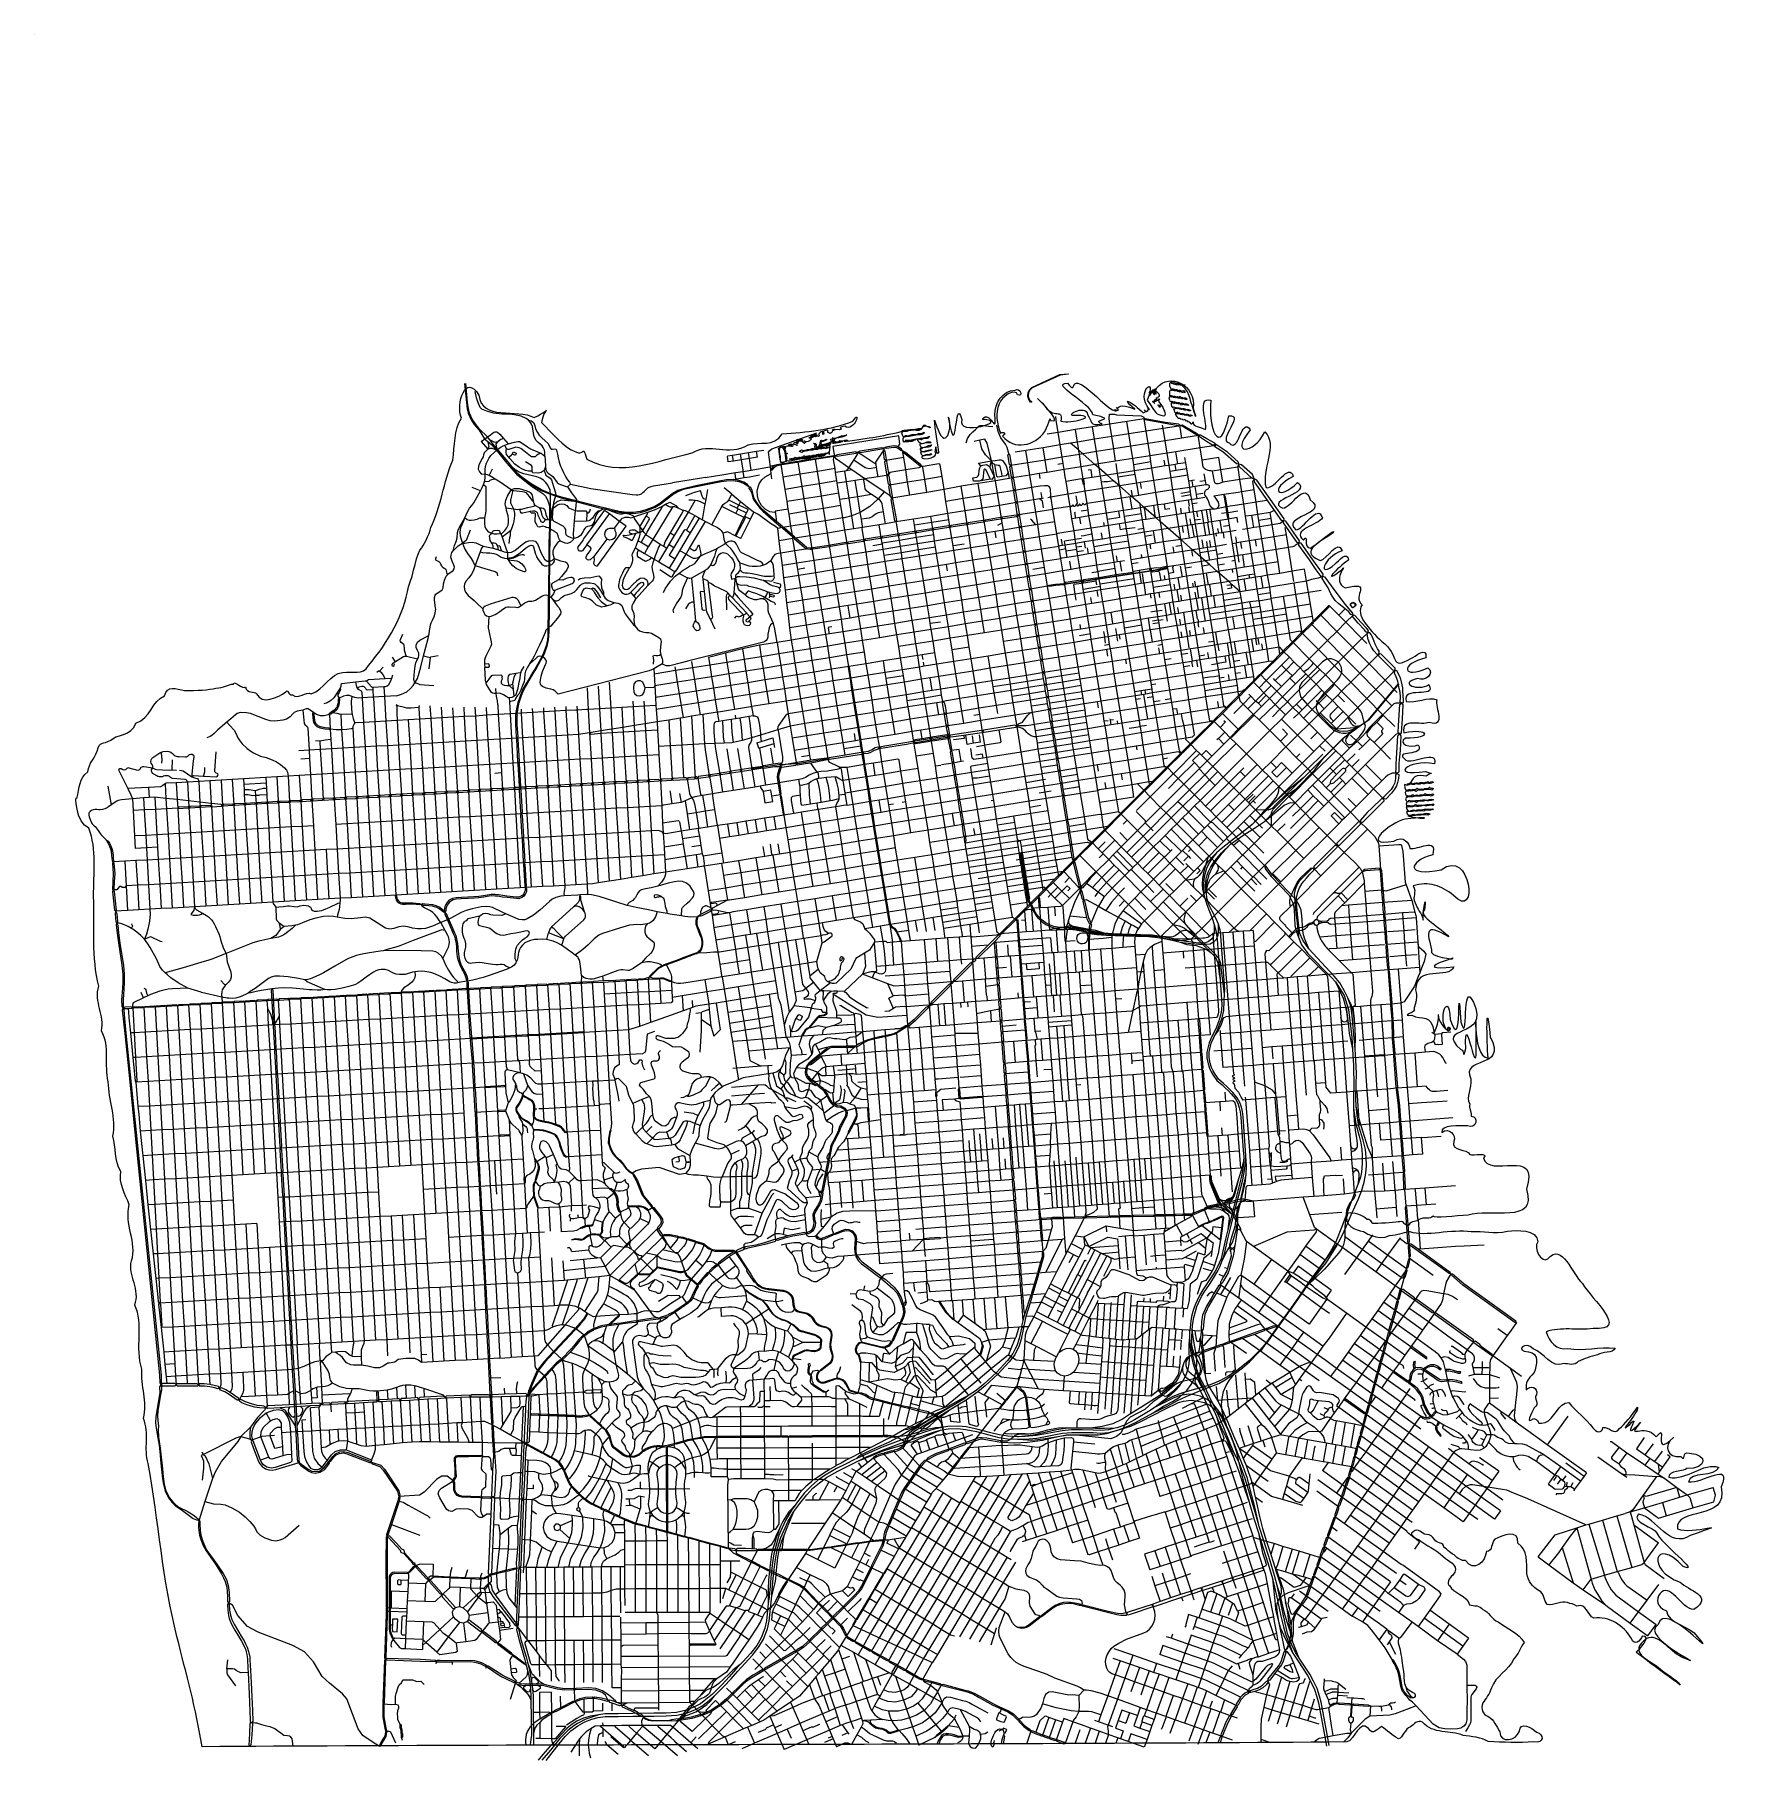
# Model space of a CAD drawing. Extents: x 0 to 264, y 89 to 356.
import ezdxf

# ---------------------------------------------------------------- set-up
doc = ezdxf.new("R2010")
doc.units = 0
doc.layers.get('0').update_dxf_attribs({"linetype": 'CONTINUOUS'})

msp = doc.modelspace()

# ---------------------------------------------------------------- linework, layer by layer
at = {"color": 4}
for points in [[(0.001102, 356.304453), (0.001102, 356.304453)], [(66.539401, 302.298585), (66.829339, 299.363915), (66.957222, 298.392675), (67.163377, 297.640815), (67.572379, 296.686111), (68.050833, 295.990478), (68.781744, 295.064437), (69.642742, 293.753647), (70.161988, 293.321494)], [(70.454131, 293.605921), (70.060563, 294.135088), (68.903012, 295.200036), (68.195252, 296.097412), (67.731129, 296.773202), (67.333151, 297.700347), (67.133611, 298.429053), (67.007935, 299.384861), (66.717994, 302.316224)], [(76.455764, 296.619967), (76.083143, 296.896674), (75.312544, 297.245044), (74.271849, 297.462222), (73.903637, 297.530574), (73.333681, 297.564748), (72.288575, 297.555943), (71.000936, 297.741151), (70.014262, 298.005734), (69.233742, 298.319927), (68.959236, 298.582306), (68.605355, 299.471966), (68.412431, 300.080508), (68.178714, 301.055058)], [(78.946155, 291.081356), (78.982533, 291.557606), (78.926312, 292.007397), (78.714645, 292.419704), (78.528333, 292.67106), (77.949558, 293.167153), (77.646389, 293.507803), (77.414879, 293.864992), (77.267153, 294.25856), (77.040051, 295.664159), (76.923194, 295.99599), (76.761137, 296.30026), (76.455764, 296.619967)], [(76.455764, 296.619967), (76.900044, 296.517438), (77.282588, 296.244035), (77.43803, 295.760069), (77.544964, 295.286024), (77.824982, 294.731502), (78.076338, 294.333524), (78.498567, 293.891451), (79.029938, 293.451579), (79.464298, 293.045885), (79.781798, 292.341433)], [(171.68151, 296.851476), (169.031268, 296.434758), (166.385435, 296.011425), (163.730782, 295.601319), (161.081641, 295.171371), (158.404938, 294.73591), (156.667508, 294.463611)], [(166.866093, 241.721129), (166.56072, 243.622822), (166.256451, 245.525617), (165.951075, 247.432822), (165.646806, 249.326798), (165.532153, 250.043377), (165.341433, 251.236206), (165.034956, 253.147822), (164.730687, 255.053925), (164.42421, 256.960026), (164.121042, 258.870537), (163.818976, 260.767822), (163.511397, 262.708099), (163.375797, 263.55697), (163.224766, 264.508369), (162.94034, 266.307536), (162.65481, 268.114419), (162.361561, 269.945556), (162.279982, 270.462595), (162.096978, 271.605815), (161.750815, 273.768786), (161.447647, 275.671579), (161.349532, 276.286736), (161.296615, 276.617467), (161.240391, 276.965833), (161.142274, 277.579887), (161.050772, 278.160869), (161.044159, 278.200556), (160.844617, 279.492606), (160.533732, 281.389887), (160.229463, 283.297091), (159.932909, 285.202091), (159.61651, 287.172135), (159.501857, 287.87659), (159.317752, 289.012091), (159.170026, 289.924905), (159.009072, 290.912683), (158.701492, 292.82981), (158.404938, 294.73591), (158.108385, 296.643117), (158.02019, 297.197639)], [(167.291631, 290.293117), (166.985157, 292.187091), (166.686397, 294.093194), (166.385435, 296.011425), (166.289522, 296.90329), (166.320391, 297.548213)], [(166.320391, 297.548213), (167.128472, 297.561449), (167.41841, 297.460027), (171.253768, 297.310096), (171.634105, 297.114965), (171.68151, 296.851485)], [(170.219686, 288.794912), (170.078575, 289.75072), (169.936363, 290.704324), (169.642014, 292.618143), (169.337742, 294.515424), (169.031268, 296.434758)], [(177.29178, 295.799758), (177.053655, 296.009218), (174.955728, 296.262778), (171.876641, 296.851476), (171.68151, 296.851476)], [(179.475694, 247.943246), (179.226546, 249.563819), (178.929992, 251.440157), (178.622412, 253.380435), (178.34019, 255.289843), (178.027101, 257.195947), (177.819843, 258.478074), (177.718421, 259.104254), (177.503447, 260.439298), (177.411944, 261.003742), (177.096649, 262.95284), (176.790172, 264.850121), (176.506849, 266.497153), (176.499145, 266.651494), (176.208089, 268.460581), (175.921458, 270.258647), (175.77704, 271.160435), (175.635928, 272.050095), (175.495921, 272.922119), (175.33276, 273.945175), (175.021875, 275.892065), (174.717603, 277.793758), (174.411129, 279.707577), (174.217101, 280.921356), (174.113472, 281.610373), (173.815815, 283.513169), (173.514853, 285.421476), (173.203966, 287.320965), (172.905208, 289.228169), (172.756381, 290.179565), (172.608655, 291.126553), (172.298871, 293.034861), (171.995702, 294.940965), (171.68151, 296.851476)], [(180.112899, 294.304861), (179.798706, 294.563933), (177.588333, 295.840548), (177.29178, 295.799758), (177.033812, 295.772185), (174.925965, 296.095197), (171.868922, 296.705943), (171.68151, 296.851465)], [(69.117986, 293.312675), (70.561067, 294.364393)], [(70.561067, 294.364393), (70.821242, 294.595903), (71.09795, 294.776703), (71.288673, 294.837335), (71.460651, 294.836207), (71.619401, 294.781086), (71.988714, 294.473509), (72.567492, 293.793308), (73.295095, 292.965409)], [(72.567492, 293.793333), (72.16731, 293.634583), (71.72303, 293.336926)], [(113.860131, 289.427708), (113.584522, 291.66454), (113.755399, 291.933534), (114.080617, 292.177171), (121.046875, 294.688508)], [(133.600252, 292.504591), (133.906728, 292.926824), (133.729236, 294.201232), (123.503089, 292.553099), (123.733498, 291.255537), (123.73124, 291.048282)], [(144.138385, 293.113133), (144.350051, 293.817588), (144.752438, 294.415106), (145.209949, 294.83072), (145.621155, 295.215468), (146.059923, 295.659748), (146.149218, 295.75125), (146.332222, 295.793143), (146.605625, 295.800848), (146.845954, 295.788712), (147.211963, 295.775476), (147.67829, 295.733583), (148.283524, 295.669643)], [(150.75848, 291.40106), (150.741942, 291.504689), (150.51484, 292.4175), (150.268999, 292.946667), (149.499503, 293.907986), (149.124676, 294.86159), (148.925136, 295.883542)], [(177.29178, 295.799758), (177.004046, 295.730303), (174.651458, 295.353272), (171.995702, 294.940965), (169.337742, 294.515424), (166.686397, 294.093194), (164.030643, 293.677577), (161.369375, 293.248732), (160.288992, 293.080062), (158.701492, 292.82981), (156.057865, 292.37671), (153.395494, 291.937942), (151.766103, 291.670051)], [(164.403264, 274.19322), (164.100095, 276.096016), (163.946857, 277.056232), (163.824488, 277.822423), (163.828891, 278.019758), (163.655815, 279.027379), (163.503681, 279.915939), (163.161926, 281.809912), (163.034046, 282.708395), (162.890728, 283.719324), (162.59197, 285.628732), (162.423297, 286.680453), (162.488341, 286.75652), (162.382508, 287.443333), (162.284393, 287.539244), (161.97902, 289.438732), (161.675851, 291.344835), (161.573326, 291.977631), (161.369375, 293.248732), (161.081641, 295.171371)], [(166.756952, 276.520453), (166.603714, 277.482873), (166.451579, 278.435373), (166.158333, 280.337065), (166.005095, 281.289565), (165.851857, 282.246476), (165.543176, 284.147065), (165.241111, 286.063092), (165.090077, 287.034331), (164.942353, 287.961476), (164.745018, 289.209426), (164.632569, 289.873092), (164.326093, 291.773681), (164.030643, 293.677577), (163.730782, 295.601319)], [(180.112899, 294.304861), (179.766736, 294.21777), (177.538724, 293.862785), (174.954627, 293.453786), (172.298871, 293.034861), (169.642014, 292.618143), (166.985157, 292.187091), (164.326093, 291.773681)], [(179.429393, 265.274558), (179.144964, 267.077032), (178.860537, 268.877299), (178.579419, 270.681981), (178.292785, 272.481147), (178.087734, 273.755556), (177.988516, 274.369609), (177.683143, 276.298863), (177.51447, 277.248056), (177.350208, 278.176301), (177.066883, 280.128706), (176.776944, 282.020478), (176.46716, 283.925478), (176.162891, 285.83599), (176.005242, 286.831484), (175.860826, 287.738786), (175.709792, 288.690183), (175.558758, 289.641579), (175.255589, 291.541067), (174.954627, 293.453786), (174.651458, 295.353272), (174.56106, 295.868107)], [(177.538724, 293.862785), (177.285165, 295.558326), (177.291769, 295.799758)], [(182.769756, 292.86178), (182.619825, 293.092189), (181.392822, 293.753647), (180.395121, 294.314784), (180.112899, 294.30485), (179.718228, 294.40849), (177.57731, 295.691718), (177.29178, 295.799758)], [(182.292405, 288.754123), (182.056484, 288.7883), (181.802924, 288.822474), (181.594565, 288.866572), (181.359748, 288.941535), (181.148081, 289.033037), (180.989331, 289.148794), (180.914367, 289.243603), (180.841605, 289.380303), (180.674035, 290.450764), (180.367562, 292.359072), (180.120617, 293.997284), (180.112884, 294.304861)], [(186.361476, 289.817968), (186.236901, 290.199411), (184.586561, 291.710841), (183.043158, 292.695314), (182.769756, 292.86178), (182.261535, 292.765869), (181.343213, 293.351258), (180.255113, 294.041381), (180.112899, 294.304861)], [(70.138838, 292.173863), (69.554547, 291.59178), (69.464149, 291.278688), (69.40572, 290.981034), (69.27894, 290.71204), (68.866631, 289.924905), (68.688037, 289.509287), (68.665996, 289.069419), (68.847897, 288.652701), (69.136734, 288.356147), (69.714406, 288.297716)], [(69.117986, 293.312675), (70.138838, 292.173863)], [(69.714401, 288.297716), (69.738644, 288.984532), (69.792661, 289.460782), (69.926056, 289.964591), (70.305292, 290.708732), (70.623896, 291.150808), (71.056048, 291.606111), (71.35701, 291.869591), (71.698764, 292.135278), (71.915943, 292.314974), (72.134225, 292.483647), (72.50905, 292.667752), (72.791272, 292.774689), (73.295095, 292.965409), (74.296103, 293.256451), (74.783377, 293.331415), (75.031422, 293.324811), (75.471294, 293.097701), (76.268351, 292.492467), (76.753421, 292.187091), (78.428012, 291.476024), (78.946155, 291.081356), (79.033246, 290.467299), (79.071831, 289.481728), (78.852449, 288.83019), (79.122544, 288.136762), (79.807153, 287.664923), (80.013308, 287.386008), (80.325296, 286.379488), (80.637284, 285.392814), (80.665947, 285.067595), (80.315373, 283.915556), (80.20072, 283.045738), (80.124653, 281.483593), (80.208436, 281.162785), (80.346242, 281.030494), (81.763966, 280.310607), (81.98776, 280.051535), (82.142101, 279.650252), (82.169646, 279.204869), (82.229178, 278.962335), (82.43423, 278.744053), (83.004186, 278.492701), (83.401061, 278.396787), (83.762672, 278.446397), (84.143012, 278.601842), (84.623673, 278.941389), (84.851875, 279.258889), (85.012829, 279.603951), (85.190322, 279.893889), (85.330329, 280.061458), (85.608143, 280.218004), (86.117464, 280.348092), (86.366615, 280.516762), (86.505519, 280.645746), (86.627891, 280.884974), (86.744748, 281.375556), (86.901294, 281.909133), (87.15375, 282.306008), (87.481173, 282.626813), (87.776623, 282.807613), (88.231926, 282.961952), (89.269313, 282.567284), (90.160077, 282.227734), (90.494115, 282.159383), (90.913037, 282.163785), (91.357317, 282.223317), (91.982394, 282.146146), (92.569992, 281.887075), (92.770633, 281.659973), (93.024192, 281.786762), (94.922577, 282.389792), (95.915867, 282.739262), (97.178151, 283.311425), (97.551875, 283.610183), (97.711728, 283.601377), (98.120728, 283.320259), (98.327986, 283.233165), (98.512091, 283.243099), (98.756831, 283.292708), (99.013699, 283.259609), (99.546173, 283.077708)], [(70.161988, 293.321494), (70.19947, 292.960998), (70.305303, 292.548688), (70.138838, 292.173863)], [(70.138838, 292.173863), (70.494923, 292.298439), (70.801397, 292.300697), (71.414349, 292.03501)], [(70.161988, 293.321494), (70.76171, 292.822091), (71.414349, 292.034956), (73.095556, 290.005383), (74.579426, 288.259133), (75.594766, 287.43341)], [(71.595147, 292.183786), (70.912742, 292.98856), (70.454131, 293.605921)], [(71.72303, 293.336926), (71.404426, 293.195815), (71.126615, 293.228889), (70.454131, 293.605921)], [(71.595147, 292.183786), (71.460651, 292.597197), (71.437508, 292.991867), (71.723038, 293.336926)], [(73.855131, 289.48724), (73.285172, 290.188385), (71.595147, 292.183786)], [(78.428012, 291.476024), (78.007986, 291.397752), (77.736787, 291.246718), (77.452361, 290.987647), (77.122734, 290.942449), (76.904452, 290.960088), (76.737986, 291.04277), (75.44704, 292.075746), (75.227657, 292.252135), (74.975201, 292.377814), (74.735972, 292.421911), (74.454853, 292.434047), (73.378881, 292.095603), (73.239974, 292.102207), (73.022796, 292.179378), (72.791283, 292.774689)], [(78.852449, 288.83019), (78.371787, 288.517101), (77.979324, 288.414576), (77.121631, 288.482924), (77.042256, 288.525921), (77.026818, 288.708925), (76.874686, 288.726564), (76.445841, 288.748605), (75.965183, 288.874282), (75.386407, 289.095871), (75.064496, 289.291003), (74.307127, 289.823474), (73.548655, 290.688883), (73.407544, 290.910473), (73.055867, 291.34704), (72.976492, 291.650208), (72.998533, 291.959992), (73.022776, 292.179375)], [(73.407544, 290.910478), (73.827569, 291.277588), (73.909149, 291.397752), (74.13625, 291.733994), (74.544149, 291.521224), (74.552954, 291.422006), (74.427278, 291.230183), (74.320341, 291.218047), (73.909134, 291.397744)], [(79.781798, 292.341433), (79.877708, 292.223472), (80.007796, 292.171659), (80.13678, 292.167256), (80.52704, 292.185996), (80.692405, 292.130875), (80.772881, 291.977637), (80.901867, 291.377915), (81.02644, 290.798036), (81.199522, 290.147601), (81.408984, 289.531343), (81.572145, 289.113522), (81.830113, 288.527027), (82.04178, 288.11472), (82.229192, 287.795013), (82.482752, 287.424597), (82.793637, 287.029929), (82.925928, 286.710222), (86.061242, 286.064192), (92.464159, 285.134843), (93.111283, 285.059879), (93.349408, 285.070914), (93.612891, 285.134854), (93.905033, 285.260534), (94.154185, 285.438023), (94.332778, 285.606696), (94.672325, 285.971601), (94.902734, 286.154602), (95.128732, 286.283589), (95.394419, 286.375088), (95.779167, 286.476513), (98.735885, 286.949456)], [(112.872353, 291.954481), (111.732438, 291.770373), (110.49, 291.570833), (109.246458, 291.371294), (108.00402, 291.170651), (107.22019, 291.044974)], [(108.141824, 290.311857), (108.00402, 291.170651)], [(109.662076, 288.710026), (109.645537, 288.885314), (109.384262, 290.5125), (109.246458, 291.371294)], [(110.916641, 288.908465), (110.627803, 290.71204), (110.49, 291.570833)], [(111.870242, 290.912683), (111.732438, 291.770373)], [(123.731294, 291.048282), (123.361978, 291.092379), (121.052387, 290.715347), (120.866075, 290.628256), (120.679766, 290.538958), (118.370172, 290.161926), (118.175044, 290.193897)], [(127.302065, 291.642492), (127.061736, 291.733994), (124.17447, 291.266564), (123.731294, 291.048282), (123.385131, 290.977726), (121.075537, 290.600694), (120.866075, 290.628268)], [(131.400903, 292.306155), (131.048125, 292.378915), (127.73091, 291.842032), (127.302065, 291.642492), (127.102526, 291.479331), (124.21526, 291.013004), (123.731294, 291.048282)], [(126.80046, 279.834357), (126.479653, 281.838578), (126.040885, 284.572606), (125.63409, 287.104887), (125.368403, 288.762942), (125.728897, 288.911772), (125.980252, 289.285494), (126.770694, 290.459583), (127.352778, 291.323889), (127.302065, 291.642492)], [(134.332266, 291.876206), (134.156978, 292.130869), (133.719313, 292.45829), (133.600252, 292.504591), (133.367639, 292.596093), (132.96856, 292.645702), (131.73053, 292.44947), (131.400903, 292.306155), (131.087811, 292.125355), (127.770599, 291.588472), (127.302065, 291.642492)], [(130.22902, 289.765051), (127.932657, 291.302942), (127.302065, 291.642492)], [(130.52447, 287.883202), (130.30178, 289.29652), (130.22902, 289.765051), (130.170589, 290.136572), (131.447204, 292.021728)], [(132.073385, 288.130147), (132.178117, 288.395833), (131.881561, 290.237994), (131.707379, 290.402258), (131.534298, 290.56652), (131.346883, 291.726276), (131.447204, 292.021728)], [(137.31875, 289.529133), (137.169923, 289.719853), (134.777647, 291.633673), (134.332266, 291.876206), (134.030201, 291.953377), (133.617891, 292.277492), (133.333465, 292.392145), (132.967456, 292.428524), (131.755885, 292.233395), (131.400903, 292.306155)], [(131.707379, 290.402258), (131.822032, 290.611718), (131.620285, 291.856363), (131.447204, 292.021728), (131.400903, 292.306155)], [(140.075928, 289.848838), (139.910563, 289.860973), (137.529313, 289.471814), (137.31875, 289.529142), (137.047551, 289.539068), (134.637639, 291.468322), (134.332266, 291.87622)], [(135.421466, 285.040036), (135.103966, 287.034331), (134.799697, 288.943742), (134.496528, 290.848742), (134.332266, 291.876206)], [(147.044393, 293.698524), (146.27159, 293.523238), (145.381926, 293.314879)], [(148.07296, 290.326188), (147.138099, 291.278688), (146.595702, 292.211345), (146.27159, 293.523238)], [(148.693629, 287.265841), (148.555826, 287.961476), (148.07296, 290.326188), (147.401579, 293.054704), (147.044393, 293.698524)], [(151.35269, 287.694689), (151.487186, 287.911867), (151.243549, 289.435424), (151.047317, 289.599689), (150.849982, 289.770563), (150.606345, 291.289715), (150.75848, 291.40106)], [(151.047317, 289.599689), (151.181813, 289.820175), (150.937076, 291.348143), (150.75848, 291.40106)], [(164.326093, 291.773681), (162.221553, 291.438542), (161.675851, 291.344835), (159.009072, 290.912683), (156.364339, 290.456276), (153.70197, 290.027431), (151.047317, 289.599689)], [(157.618907, 265.437716), (157.337785, 267.24901), (157.048951, 269.053688), (156.75019, 270.931129), (156.438202, 272.881327), (156.284964, 273.84375), (156.136137, 274.773099), (155.830764, 276.686919), (155.526492, 278.593022), (155.223326, 280.494715), (154.919053, 282.404123), (154.618089, 284.309123), (154.316024, 286.195383), (154.007343, 288.121327), (153.70197, 290.027431), (153.395494, 291.937942)], [(156.673019, 288.551276), (156.364339, 290.456276), (156.057865, 292.37671)], [(185.339522, 271.173662), (184.783897, 271.659835), (183.368377, 272.900069), (183.005676, 273.218673), (181.853637, 274.228498), (181.140365, 274.853578), (180.470088, 275.441173), (179.198984, 276.554627), (177.350208, 278.176301), (175.424262, 279.864123), (174.217101, 280.921356), (173.534697, 281.518871), (171.652847, 283.165903), (171.060841, 283.682942), (169.751155, 284.827266), (167.881433, 286.459967), (166.962006, 287.265841), (165.984149, 288.123534), (164.745018, 289.209426), (164.085764, 289.787101), (162.221553, 291.438542), (161.573326, 291.977631), (160.288992, 293.080062)], [(182.769756, 292.86178), (182.437924, 292.67216), (180.367562, 292.359072), (176.586224, 291.753838), (175.255589, 291.541067), (172.608655, 291.126553), (169.936363, 290.704324), (167.291631, 290.293117)], [(176.890494, 289.858758), (176.586224, 291.753838)], [(188.722881, 287.543655), (188.441762, 288.208421), (186.763863, 289.736389), (186.361476, 289.817968), (185.967909, 289.879704), (183.871085, 291.711944), (182.620928, 292.521129), (182.769756, 292.86178)], [(70.364835, 288.088256), (70.61178, 288.576633), (70.777145, 288.89303), (70.891798, 289.104697)], [(79.823688, 280.876155), (79.866685, 285.20981), (79.814869, 285.81394), (79.419097, 286.605486), (79.092778, 287.049766), (78.753228, 287.368369), (78.251623, 287.683662), (77.705921, 287.882101), (77.036744, 288.038647), (75.722647, 288.345121), (74.982917, 288.576633), (74.455954, 288.895234), (73.855131, 289.48724)], [(110.572683, 286.345314), (110.330147, 286.691476), (109.743655, 287.037639), (108.985183, 287.287891), (108.155051, 287.444437), (107.075772, 287.409159), (106.214774, 287.266944), (102.337526, 286.467683), (100.401659, 286.031119), (99.549478, 285.737873), (98.673048, 285.24178), (96.76474, 283.757909), (95.985322, 283.283863), (94.598465, 282.745877), (93.720928, 282.482397), (92.681338, 282.325851), (91.637335, 282.348994), (90.454426, 282.487901), (89.186631, 282.799889), (87.247456, 283.261805), (81.544583, 284.720321), (79.877708, 285.25941), (78.436831, 285.865748), (76.864766, 286.790686), (75.982822, 287.387101), (75.417274, 287.802718), (74.684159, 288.432206), (73.855131, 289.487232)], [(77.026824, 288.708925), (77.004782, 289.462986), (76.900052, 289.61402), (75.961883, 290.195)], [(79.071831, 289.481728), (79.141283, 288.974609), (79.258143, 288.646085), (79.456579, 288.417883), (79.702423, 288.270157), (80.016615, 288.075026), (80.201824, 287.937222), (80.896353, 286.97921), (81.120147, 286.811641), (82.089185, 286.414766), (82.481649, 286.325468), (83.102317, 285.417065), (83.709756, 284.571502), (83.849766, 284.305815)], [(103.779506, 287.776268), (106.359192, 288.189678), (108.469244, 288.520409), (109.662076, 288.710026), (110.916641, 288.908465), (111.169097, 288.949254), (113.479792, 289.36046), (113.860131, 289.427708)], [(107.357994, 290.186181), (107.22019, 291.044974)], [(111.870242, 290.912683), (110.627803, 290.71204), (109.384262, 290.5125), (108.141824, 290.311857), (107.357994, 290.186181)], [(112.19546, 288.123534), (110.630008, 287.817058), (109.82303, 287.694689), (108.696345, 287.502865), (108.534287, 287.556883), (108.418534, 288.323074), (108.469244, 288.520409)], [(109.82303, 287.694689), (109.662076, 288.710026)], [(114.688056, 289.651502), (113.95053, 289.535746), (113.860131, 289.427708)], [(114.090537, 287.55909), (113.990216, 288.372683), (113.927379, 288.876494), (113.860131, 289.427708)], [(118.175044, 290.193897), (117.999756, 290.22697), (115.62402, 289.840018), (115.530311, 289.767258), (115.438812, 289.695599), (115.066188, 289.63276), (114.782865, 289.51921), (114.550252, 289.379203), (114.338585, 289.189583), (114.08723, 288.922796), (113.927379, 288.876494)], [(115.530311, 289.767258), (115.424478, 289.806944), (114.87216, 289.713238), (114.688056, 289.651502), (114.361736, 289.49716), (114.176528, 289.350537), (113.946119, 289.079342), (113.927379, 288.876494)], [(120.866075, 290.628256), (120.664331, 290.650298), (118.350329, 290.273266), (118.175044, 290.193891), (118.007474, 290.10901), (115.641659, 289.723161), (115.530311, 289.767258)], [(116.440921, 284.029105), (116.138853, 285.931901), (115.836787, 287.840208), (115.530311, 289.767258)], [(123.866893, 289.133359), (121.175859, 288.700106), (118.482621, 288.266849), (115.836787, 287.840208)], [(122.734697, 261.676224), (122.446963, 263.475391), (122.144894, 265.368264), (121.83401, 267.307438), (121.528637, 269.219053), (121.225468, 271.117438), (120.920095, 273.022438), (120.615826, 274.925234), (120.324784, 276.746451), (120.006181, 278.739645), (119.701908, 280.641338), (119.397639, 282.54303), (119.092266, 284.455746), (118.787994, 286.358542), (118.482621, 288.266849), (118.175044, 290.193897)], [(125.711258, 260.322438), (125.435651, 262.111685), (125.147917, 263.909748), (124.844748, 265.802621), (124.533863, 267.741798), (124.22849, 269.65341), (123.924218, 271.551798), (123.618845, 273.456798), (123.314576, 275.359591), (123.023534, 277.175296), (122.703827, 279.174002), (122.399558, 281.075694), (122.094185, 282.977387), (121.786605, 284.890106), (121.482335, 286.792899), (121.175859, 288.700106), (120.866075, 290.628256)], [(124.467716, 285.322258), (124.222978, 286.872274), (124.167855, 287.225051), (123.9617, 288.532536), (123.866893, 289.133359), (123.640895, 290.567621), (123.731294, 291.048282)], [(132.64224, 284.592449), (132.231034, 285.016883), (131.452716, 285.548256), (128.503714, 287.561294), (126.481857, 288.942639), (125.980252, 289.285494), (124.070841, 290.588567), (123.731294, 291.048282)], [(126.481857, 288.942639), (125.368403, 288.762942), (123.9617, 288.532536)], [(137.31875, 289.529133), (137.156692, 289.392431), (136.860139, 289.270062), (134.799697, 288.943742), (132.345687, 288.542456), (132.073385, 288.130147), (130.52447, 287.883202), (128.503714, 287.561294), (128.284331, 287.527119), (126.985669, 287.319861), (125.63409, 287.104887), (124.222978, 286.872274)], [(130.30178, 289.29652), (129.210373, 289.131155), (128.955713, 289.14219), (128.71428, 289.198414), (128.513637, 289.285505), (126.770694, 290.459595)], [(132.073385, 288.130147), (131.8992, 288.294411), (131.593827, 290.191692), (131.707379, 290.402258)], [(134.496528, 290.848742), (131.707379, 290.402258)], [(167.291631, 290.293117), (164.632569, 289.873092), (164.085764, 289.787101), (161.97902, 289.438732), (159.317752, 289.012091), (156.673019, 288.551276), (155.508853, 288.363863), (154.007343, 288.121327), (151.35269, 287.694689), (150.835651, 287.610903), (148.693629, 287.265841), (146.036769, 286.838099), (143.381016, 286.410355), (140.740694, 285.896623), (138.077222, 285.467778), (135.421466, 285.040036), (132.64224, 284.592449)], [(138.077222, 285.467778), (137.759722, 287.46428), (137.45545, 289.378099), (137.31875, 289.529133)], [(144.345643, 263.310026), (144.05901, 265.111397), (143.770172, 266.907258), (143.470311, 268.783593), (143.158326, 270.742613), (142.855157, 272.643202), (142.550885, 274.550409), (142.246615, 276.455409), (142.127551, 277.201754), (141.942343, 278.358202), (141.651301, 280.178315), (141.483732, 281.230036), (141.334905, 282.172613), (141.03394, 284.07651), (140.740694, 285.896623), (140.425399, 287.896433), (140.143176, 289.691188), (140.075928, 289.848838)], [(146.464514, 287.293403), (146.191111, 287.173238), (145.300347, 287.19638), (145.194514, 287.689166), (145.807464, 287.825869), (146.024645, 287.99895), (146.131579, 288.184158), (146.184496, 288.908456), (146.268282, 289.239184), (146.419313, 289.568811)], [(146.051103, 289.969002), (148.07296, 290.326188), (148.670478, 290.371389), (149.273506, 290.513603), (149.575574, 290.497065), (149.77401, 290.372492), (150.045208, 290.0583), (150.357197, 289.577639), (150.672492, 288.475208)], [(146.419313, 289.568819), (146.051103, 289.969002)], [(146.419313, 289.568819), (146.714766, 289.695599), (147.312284, 289.789306), (147.560329, 289.620633), (147.810581, 289.371484)], [(147.887752, 287.534835), (147.195424, 289.005478), (147.031162, 289.034141), (146.89777, 288.95697), (146.744532, 287.530424), (146.464514, 287.293403), (147.887752, 287.534835), (148.258169, 287.518297), (148.555826, 287.961474)], [(148.07296, 290.326188), (147.88224, 289.758439), (147.810581, 289.371484)], [(147.810581, 289.371484), (148.406996, 288.103688), (148.555826, 287.961476)], [(150.672492, 288.475208), (150.313099, 288.003369), (149.699046, 287.904149), (149.06625, 287.800522), (148.922935, 287.920687), (148.585589, 289.797022), (148.275808, 289.944748), (148.07296, 290.326188)], [(148.585589, 289.797022), (149.122474, 289.672449), (149.307683, 289.65591), (149.60534, 288.432215), (149.699046, 287.904149)], [(150.672492, 288.475208), (150.835651, 287.610903)], [(151.66027, 285.77205), (151.792562, 286.00466), (151.550026, 287.521605), (151.35269, 287.694689), (151.156458, 287.857847), (150.911718, 289.382508), (151.047317, 289.599689)], [(159.170026, 289.924905), (158.34651, 289.79151)], [(178.146162, 290.053889), (176.890494, 289.858758), (176.501338, 289.794817), (175.558758, 289.641579), (174.943603, 289.547873), (172.905208, 289.228169), (170.219686, 288.794912), (167.597006, 288.379298), (165.984149, 288.123534), (164.942353, 287.961476), (163.670147, 287.75973), (162.284393, 287.539244)], [(163.670147, 287.75973), (163.478326, 288.955869), (163.039558, 288.885314)], [(173.105851, 253.804869), (173.013246, 254.428845), (172.922847, 255.037387), (172.820322, 255.671286), (172.712284, 256.34046), (172.404704, 258.246564), (172.277924, 259.032595), (172.098228, 260.153768), (171.782935, 262.103966), (171.478662, 263.994635), (171.333143, 264.894218), (171.188724, 265.793801), (170.894375, 267.609506), (170.608845, 269.403161), (170.321111, 271.213351), (170.177796, 272.109627), (170.010226, 273.164653), (169.809583, 274.425833), (169.711466, 275.042091), (169.408297, 276.944887), (169.252855, 277.923845), (169.104028, 278.85981), (168.951893, 279.811206), (168.808575, 280.769218), (168.654236, 281.722822), (168.502101, 282.67091), (168.196728, 284.577014), (167.881433, 286.459967), (167.68079, 287.815954), (167.597006, 288.379298), (167.353367, 289.910574)], [(172.756381, 290.179565), (170.078575, 289.75072)], [(170.856893, 284.999244), (170.552621, 286.907551), (170.333238, 288.228264), (170.219686, 288.794912)], [(174.943603, 289.547873), (174.800285, 290.425409)], [(178.298297, 289.103593), (176.655676, 288.844522), (175.709792, 288.690183)], [(176.655676, 288.844522), (176.501338, 289.794817)], [(178.592647, 287.244897), (178.451535, 288.146685), (178.298297, 289.103593), (178.146162, 290.053889), (178.019383, 290.879609)], [(183.257032, 290.863074), (180.674035, 290.450764)], [(186.361476, 289.817968), (186.142091, 289.36928), (183.553585, 288.955869), (182.292405, 288.754123)], [(182.728966, 286.874481), (182.659514, 286.959367), (182.559192, 287.139064), (182.292405, 288.754123)], [(183.856754, 287.054174), (183.553585, 288.955869), (183.257032, 290.863074)], [(189.932248, 266.022006), (189.787829, 266.928202), (189.64341, 267.826685), (189.507811, 268.670044), (189.354576, 269.624748), (189.203542, 270.46921), (188.916908, 272.322397), (188.830921, 272.832822), (188.613742, 274.118256), (188.310574, 276.008925), (188.00079, 277.955815), (187.704236, 279.846484), (187.404375, 281.758099), (187.107822, 283.648768), (186.806857, 285.552665), (186.501484, 287.457665), (186.222569, 289.30644), (186.361476, 289.817968)], [(193.315607, 281.05144), (193.364115, 281.366736), (189.109835, 287.340808), (188.722881, 287.543655), (188.339236, 287.672639), (186.457387, 289.394635), (186.361476, 289.817968)], [(55.993549, 254.005512), (56.797222, 254.227101), (57.587665, 254.629488), (58.168644, 255.115661), (58.584262, 255.570965), (58.825694, 255.988786), (59.239105, 256.686623), (59.512508, 257.564159), (59.75284, 258.463742), (60.205936, 260.182431), (60.929131, 262.881181), (61.060322, 263.583428), (61.136389, 264.051963), (61.211353, 264.598768), (61.284115, 264.949342), (61.352464, 265.265738), (61.558619, 265.707814), (61.868403, 266.363758), (62.013922, 266.812449), (62.077865, 267.393428), (62.054723, 267.596276), (61.872811, 268.801232), (61.889349, 269.195903), (61.986363, 269.545373), (62.084478, 269.709635), (63.09651, 270.410782), (63.224393, 270.699619), (63.27731, 271.329105), (63.442672, 271.891345), (63.707256, 272.503194), (63.891363, 272.722577), (63.974046, 272.819591), (64.785435, 273.358681), (64.927647, 273.627675), (64.965131, 273.928637), (64.86481, 274.211963), (64.625581, 274.832631), (64.442577, 275.444481), (64.454713, 275.758673), (64.595824, 276.143421), (64.772213, 276.409105), (64.99269, 277.221597), (65.237431, 277.840062), (65.400589, 278.445296), (65.474452, 279.274324), (65.558238, 279.627101), (65.766597, 280.070278), (66.603341, 281.544228), (66.77091, 281.969766), (67.028881, 282.577204), (67.313308, 283.029203), (67.693644, 283.416155), (67.991301, 283.839488), (68.990103, 285.723542), (69.250278, 286.214123), (69.458637, 286.687065), (69.652665, 287.110399), (69.73204, 287.645077), (69.714401, 288.297716)], [(68.990103, 285.723542), (67.743256, 286.221842)], [(69.458637, 286.687065), (69.819131, 286.357438), (69.848897, 282.657683), (69.788264, 282.245373), (69.641641, 281.488004), (69.611875, 280.590625), (69.680226, 280.197058), (69.836769, 279.840972), (70.092533, 279.533395), (70.331762, 279.330548), (70.781553, 279.139828)], [(71.268827, 287.492942), (70.986605, 287.457665), (70.69777, 287.390417), (70.437595, 287.292299), (70.282153, 287.14678), (69.652665, 287.110399)], [(80.208436, 281.162785), (79.898655, 281.177122), (79.499576, 281.199164), (79.136875, 281.207972), (78.992456, 281.257581), (78.745512, 281.46375), (78.560303, 281.884879), (78.436831, 282.388688), (78.313359, 282.857222), (78.132562, 283.060069), (77.465589, 283.435998), (77.325581, 283.709401), (77.252822, 283.970676), (77.144784, 284.360939), (77.094072, 284.746787), (77.069829, 285.001451), (77.009196, 285.159097), (76.822884, 285.411553), (76.220958, 285.657397), (75.557295, 285.859141), (75.045768, 286.006867), (74.603692, 286.03444), (74.220045, 285.988139), (73.733874, 285.841516), (72.041631, 287.02), (71.268827, 287.492942), (70.986605, 287.715633), (70.364835, 288.088256), (70.09474, 288.20401), (69.714401, 288.297716)], [(70.781553, 279.139828), (71.078107, 279.062657), (71.613889, 279.04832), (72.165103, 279.117772), (72.352518, 279.162978), (72.790183, 279.568673), (73.08784, 279.975468), (73.273048, 280.398801), (73.363447, 280.855208), (73.367849, 281.311615), (73.311625, 281.819835), (73.045941, 282.676425), (72.985305, 283.075504), (72.894912, 283.367647), (72.851919, 283.690661), (72.869558, 283.967369), (72.931294, 284.250694), (73.195877, 284.894514), (73.733863, 285.841502)], [(73.733863, 285.841502), (73.915764, 285.734565), (73.949938, 285.532822), (73.734964, 284.744583), (73.629131, 284.276049), (73.676535, 283.827361), (73.855131, 283.427178), (74.111996, 282.896911), (74.265234, 282.246476), (74.272939, 281.851806), (74.153878, 281.008447), (74.061272, 280.593933), (73.934495, 280.13091), (73.699675, 279.545522), (72.383385, 278.513647), (72.986415, 276.662665), (73.194774, 276.177595), (73.201378, 275.253758)], [(73.733863, 285.841502), (74.092153, 285.768742), (75.504367, 285.589046), (75.775563, 285.555972), (76.010381, 285.436911), (76.518603, 284.810731), (76.74019, 284.52079), (76.994853, 284.223133), (77.252822, 283.970676)], [(75.594766, 287.43341), (76.742394, 286.666119), (78.416988, 285.764331), (79.830303, 285.167917), (81.50269, 284.616703), (83.545494, 284.091944)], [(75.594766, 287.43341), (76.403951, 286.836996), (77.20652, 286.201996), (78.060903, 285.684956), (78.65401, 285.266034), (79.075139, 284.894514), (79.358465, 284.328966)], [(82.481649, 286.325468), (82.925928, 286.710216)], [(83.545494, 284.091944), (87.215486, 283.148264), (90.438992, 282.376564), (91.610877, 282.243169), (92.706692, 282.216725), (93.760617, 282.352324), (94.639254, 282.632342), (96.038238, 283.162609), (96.834192, 283.635552), (98.757935, 285.132653), (99.573732, 285.608903), (100.42591, 285.941838), (102.382726, 286.372887), (106.253359, 287.12254), (107.111049, 287.275778), (108.155051, 287.294518), (108.967544, 287.141279), (109.695147, 286.91087), (110.227621, 286.577936), (110.572683, 286.345325)], [(103.779506, 287.776268), (103.205139, 287.667127), (98.735885, 286.949444)], [(103.347353, 281.230036), (103.733202, 283.375365), (103.778403, 283.625617), (103.911798, 284.367551), (104.191813, 285.921981)], [(109.264097, 284.019185), (107.913619, 285.160201), (107.908115, 285.164603), (106.713074, 286.174437)], [(110.572683, 286.345314), (110.535201, 286.088447), (110.724817, 285.786381), (110.989401, 285.274853), (111.150355, 284.636546), (111.300285, 284.255106), (112.261605, 282.957544), (112.710296, 282.547438), (114.423472, 281.044828)], [(114.87106, 280.919149), (112.749982, 282.735954), (112.367438, 283.074401), (111.993714, 283.571597), (111.443603, 284.344401), (111.289262, 284.685051), (111.151458, 285.317847), (110.992708, 285.885599), (110.768915, 286.279167), (110.572683, 286.345314)], [(114.670417, 282.557361), (114.505051, 282.351206), (113.798395, 282.462551), (113.081813, 282.841787), (112.475478, 283.458048), (112.020172, 284.236363), (111.850399, 284.925383), (111.820633, 285.665113), (111.962847, 286.313341), (112.137032, 286.805026), (112.562569, 287.412467), (113.063074, 287.863359), (113.990216, 288.372683)], [(124.167855, 287.225051), (121.482335, 286.792899), (118.787994, 286.358542), (116.138853, 285.931901)], [(129.272109, 272.412796), (128.96784, 274.317796), (128.663567, 276.220592), (128.372526, 278.04401), (128.085895, 279.84428), (128.101333, 280.043819), (128.118966, 280.240051), (127.949192, 281.297284), (127.779419, 282.36223), (127.391363, 284.787577), (126.985669, 287.319861)], [(131.662178, 280.617083), (131.371137, 282.4383), (131.183724, 283.699481), (131.078992, 283.960756), (130.86402, 284.208801), (130.531085, 284.446926), (129.532284, 285.128231), (129.274313, 285.290285), (128.742942, 285.681649), (128.552222, 286.025607), (128.455208, 286.430201), (128.299766, 287.430106), (128.503714, 287.561294)], [(132.64224, 284.592449), (132.756893, 284.801911), (132.495617, 286.420278), (132.321433, 286.583439), (132.148351, 286.747701), (131.958732, 287.919583), (132.073385, 288.130147)], [(132.321433, 286.583439), (132.436085, 286.794002), (132.246466, 287.965885), (132.073385, 288.130147)], [(133.319131, 280.88277), (133.433783, 281.093333), (132.816422, 284.428187), (132.64224, 284.592449), (132.446006, 284.896718), (132.207881, 286.372873), (132.321433, 286.583439)], [(140.425399, 287.896433), (137.759722, 287.46428), (135.103966, 287.034331), (132.321433, 286.583439)], [(156.978395, 286.379488), (156.80421, 286.485322), (156.303706, 286.478718), (155.633428, 286.404854), (154.316024, 286.195395), (151.66027, 285.77205), (149.001206, 285.347613), (146.344349, 284.92428), (143.686389, 284.499843), (141.03394, 284.07651)], [(147.000296, 263.735563), (146.711458, 265.539141), (146.427032, 267.337204), (146.127171, 269.214645), (145.815183, 271.171458), (145.512014, 273.069843), (145.207742, 274.978151), (144.903472, 276.883151), (144.5992, 278.785947), (144.308158, 280.60606), (143.991762, 282.600355), (143.686389, 284.499843), (143.381016, 286.410355)], [(152.668992, 245.288593), (152.035095, 249.243012), (151.758385, 251.004697), (151.454115, 252.913004), (151.301978, 253.865504), (151.147639, 254.833439), (150.995504, 255.78704), (150.846674, 256.723004), (150.534686, 258.679817), (150.233724, 260.564974), (149.94599, 262.369653), (149.66046, 264.161103), (149.372726, 265.966883), (149.083889, 267.767153), (148.784028, 269.644591), (148.47204, 271.599203), (148.169974, 273.495383), (147.864601, 275.405895), (147.560329, 277.310895), (147.25716, 279.213688), (146.966119, 281.031597), (146.647518, 283.026996), (146.344349, 284.92428), (146.036769, 286.838099)], [(153.95553, 254.292145), (153.800088, 255.262284), (153.64795, 256.214784), (153.498019, 257.149645), (153.184931, 259.106458), (152.883966, 260.988308), (152.595131, 262.79519), (152.308498, 264.585537), (152.022968, 266.394627), (151.736338, 268.195998), (151.436476, 270.07454), (151.125589, 272.025841), (150.823524, 273.920921), (150.519254, 275.832536), (150.214982, 277.738637), (149.911813, 279.640329), (149.737631, 280.73394), (149.622978, 281.458238), (149.304375, 283.45474), (149.001206, 285.347613), (148.693629, 287.265841)], [(181.279269, 286.644072), (179.585936, 286.370669), (179.298202, 286.324367), (178.7525, 286.236173), (176.162891, 285.83599), (175.19716, 285.684956), (173.514853, 285.421476), (170.856893, 284.999244), (169.906597, 284.85152), (169.751155, 284.827277), (169.521849, 284.789784), (168.196728, 284.577014), (165.543176, 284.147065), (162.890728, 283.719324), (162.837811, 283.746869), (162.799228, 283.765608), (162.744105, 283.755674), (162.541258, 283.560545), (162.48724, 283.516448), (162.444244, 283.524153), (162.287701, 283.729204), (162.232577, 283.744642), (162.181867, 283.7226), (162.148794, 283.670784), (162.035242, 283.460221), (161.993351, 283.438179), (161.942639, 283.432676), (161.911769, 283.453617), (161.772865, 283.633314), (161.722153, 283.649852), (161.674748, 283.644348), (161.625139, 283.609071), (161.514894, 283.407327), (161.481824, 283.368742), (161.423395, 283.350002), (161.38481, 283.362138), (161.275669, 283.520888), (161.215033, 283.549553), (161.159912, 283.566088), (161.110303, 283.53081), (161.012186, 283.345602), (160.983524, 283.290481), (160.920687, 283.258511), (160.865563, 283.275049), (160.729964, 283.463565), (160.640669, 283.495536), (160.586649, 283.455847), (160.454357, 283.291585), (160.412464, 283.252999), (160.366162, 283.264034), (160.229463, 283.297105), (157.757811, 282.910139), (157.57481, 282.813125), (154.919053, 282.404123), (152.610563, 282.02599), (152.275424, 281.883776), (151.952412, 281.701875), (149.832438, 281.361224), (149.622978, 281.458238)], [(151.963436, 283.881381), (152.099035, 284.09856), (151.854298, 285.624324), (151.66027, 285.77205), (151.461831, 285.951744), (151.221502, 287.452153), (151.35269, 287.694689)], [(152.275424, 281.883776), (152.397796, 282.186944), (152.158567, 283.717119), (151.963436, 283.881381), (151.767204, 284.045643), (151.522464, 285.570303), (151.66027, 285.77205)], [(155.624609, 287.588856), (155.508853, 288.363863)], [(178.451535, 288.146685), (176.849704, 287.893125), (175.860826, 287.738786), (173.203966, 287.320965), (171.154547, 287.002361), (170.552621, 286.907551), (167.881433, 286.459967), (165.241111, 286.063092), (162.59197, 285.628732), (161.140069, 285.396119), (159.932909, 285.202091), (157.214313, 284.728048), (156.777752, 284.639853)], [(163.149799, 247.965296), (162.99546, 248.900157), (162.842222, 249.870296), (162.693395, 250.809565), (162.546769, 251.759861), (162.397942, 252.724488), (162.246908, 253.64171), (162.084853, 254.621772), (161.932716, 255.574272), (161.777274, 256.549923), (161.624035, 257.502423), (161.475208, 258.430669), (161.162117, 260.388585), (160.862256, 262.261615), (160.572317, 264.078421), (160.285687, 265.864357), (160.004565, 267.677855), (159.709115, 269.483637), (159.429097, 271.235399), (159.093958, 273.309072), (158.796301, 275.198637), (158.582431, 276.546911), (158.493133, 277.115764), (158.180044, 279.01966), (157.887899, 280.92356), (157.57481, 282.813125), (157.290381, 284.558272), (157.214313, 284.728048), (157.273845, 284.962865), (157.187855, 285.894419), (157.088637, 286.211919), (156.978395, 286.379488)], [(162.423297, 286.680453), (162.319671, 286.704696), (162.171944, 287.414662), (162.030833, 287.556874), (159.61651, 287.172126)], [(166.962006, 287.265841), (166.053603, 287.120322), (165.495772, 287.099381), (165.090077, 287.034337)], [(170.333238, 288.228264), (167.68079, 287.815954)], [(169.906597, 284.85152), (169.75777, 285.80402)], [(171.303377, 286.046553), (171.154547, 287.002361)], [(178.592647, 287.244897), (179.467978, 287.383801)], [(184.507186, 252.096103), (184.046371, 252.452189), (183.767456, 254.210563), (183.621937, 255.160859), (183.477518, 256.108951), (183.383812, 256.753871), (183.339715, 257.062551), (183.290103, 257.381155), (183.190885, 258.024974), (183.029931, 258.9433), (182.898742, 259.729331), (182.907548, 259.933282), (182.915266, 260.122899), (182.636352, 261.840486), (182.542657, 262.412647), (182.318863, 263.787379), (182.010183, 265.685764), (181.862456, 266.610702), (181.726857, 267.492647), (181.45125, 269.29402), (181.16572, 271.093187), (180.882394, 272.885738), (180.692778, 274.045494), (180.578125, 274.767588), (180.470088, 275.441173), (180.363151, 276.132397), (180.270548, 276.717785), (179.965172, 278.612865), (179.659799, 280.523377), (179.561685, 281.147353), (179.361042, 282.430581), (179.157091, 283.722631), (179.152688, 283.753498), (179.060077, 284.338889), (178.941016, 285.070903), (178.868256, 285.525106), (178.7525, 286.236173), (178.592647, 287.244897)], [(179.298202, 286.324367), (179.144964, 287.26474)], [(179.92659, 284.476692), (179.824061, 285.124923), (179.776659, 285.159097), (179.585936, 286.370669)], [(181.176744, 287.27466), (180.327873, 287.13796)], [(181.279269, 286.644072), (181.176744, 287.27466), (181.00697, 288.326381)], [(182.459974, 284.879079), (182.623133, 284.717022), (183.151199, 283.938706), (183.226162, 283.706093), (183.234968, 283.501042), (183.225062, 283.309218), (183.153403, 283.168107), (183.046466, 283.061173), (182.878897, 282.939905), (182.700303, 282.871553), (182.699175, 282.871553), (182.523889, 282.883689), (182.350808, 282.948733), (182.173316, 283.086536), (182.022284, 283.259617), (181.886685, 283.465772), (181.700373, 283.976197), (181.515165, 284.456858), (181.369645, 284.706006), (181.132621, 285.000356), (181.0775, 285.191076), (181.060962, 285.364157), (181.0764, 285.51078), (181.123804, 285.658506), (181.217511, 285.778671), (181.316732, 285.871277), (181.396107, 285.906554), (181.54273, 285.982622), (181.637539, 286.077431), (181.731245, 286.177753), (181.785263, 286.282483), (181.801801, 286.403751), (181.777558, 286.522812), (181.671725, 286.601086), (181.500848, 286.642977), (181.279258, 286.644105)], [(188.722881, 287.543655), (188.091188, 287.667127), (186.501484, 287.457665), (183.856754, 287.054174), (183.455468, 286.897631), (183.335303, 286.856842), (183.147891, 286.801718), (183.018907, 286.780777), (182.910867, 286.771972), (182.809444, 286.797315), (182.728966, 286.874486)], [(188.711857, 285.841502), (186.806857, 285.552665), (186.222569, 285.463369), (184.033143, 285.129331)], [(192.711476, 260.423863), (192.576978, 261.281553), (192.602321, 261.489912), (192.292551, 263.393812), (191.977256, 265.337397), (191.816301, 266.327379), (191.670782, 267.228063), (191.524159, 268.129853), (191.378637, 269.025026), (191.244141, 269.914689), (191.126181, 270.78671), (190.809784, 272.629974), (190.516535, 274.423629), (190.212266, 276.316502), (189.906893, 278.261188), (189.603724, 280.156268), (189.454894, 281.097744), (189.301659, 282.042526), (189.013922, 283.942014), (188.711857, 285.841502), (188.492474, 287.150088), (188.722881, 287.543655)], [(195.673706, 277.65375), (195.749774, 277.989992), (193.614367, 281.016162), (193.315607, 281.05144), (193.001415, 281.08231), (188.797847, 287.097171), (188.722881, 287.543655)], [(72.985311, 283.075504), (74.111996, 282.896911)], [(79.358465, 284.328966), (79.588871, 283.674123), (79.683681, 283.202284), (79.694715, 280.118786), (79.644003, 278.768308), (79.604317, 277.654853), (79.591081, 276.442178), (79.569039, 275.247145), (79.559105, 273.465617), (79.549199, 271.889141), (79.553602, 271.316981), (79.454383, 263.951641), (79.424617, 263.226242), (79.355165, 262.656286), (79.149011, 261.703786), (78.877812, 260.876963), (78.650711, 260.341181), (78.226277, 259.560661), (77.406068, 258.1275), (77.132665, 257.65125), (76.42711, 256.458421), (75.972907, 255.742942), (75.620129, 255.110147), (75.389723, 254.604133), (75.192388, 254.101425), (74.977413, 253.46973), (74.796613, 252.964817), (74.61802, 252.220676), (74.484625, 251.430234), (74.602586, 251.246129)], [(75.053472, 282.855018), (75.367665, 282.874858), (76.357647, 283.148261), (77.23849, 283.351108), (77.465589, 283.435995)], [(78.132562, 283.060069), (78.504079, 283.088732), (78.728976, 283.026996), (78.917492, 282.861633), (79.006787, 282.571692), (79.135772, 282.046937), (79.499576, 281.199167)], [(79.823688, 280.876155), (79.992361, 282.131824), (80.116937, 282.943213), (80.372701, 283.580417), (80.858871, 284.062178), (81.493871, 284.313534), (83.545494, 284.091944)], [(80.20072, 283.045738), (80.436641, 283.157083), (80.929426, 283.533012), (81.256849, 283.665303), (81.554506, 283.717119), (81.957994, 283.656484), (82.352665, 283.40954), (82.648117, 283.074401), (83.656839, 282.668706)], [(83.849766, 284.305815), (83.794645, 283.983907), (83.705347, 282.873758), (83.656839, 282.668706)], [(93.852117, 277.71659), (94.59295, 278.974463), (94.697683, 279.099035), (94.788081, 279.285347), (95.362449, 280.270921), (97.09106, 283.085424), (97.178151, 283.311425)], [(98.756831, 283.292683), (95.678845, 278.171893), (94.97329, 277.029774), (94.389002, 276.02546)], [(96.604887, 274.699236), (97.838506, 276.78724), (98.20231, 277.394678), (99.051181, 278.810201), (101.204228, 282.400815), (102.230589, 284.218724)], [(97.551875, 283.610183), (98.300424, 283.97178), (99.234185, 283.434897), (99.546173, 283.077708), (100.231883, 282.776744), (100.474419, 282.723827), (100.687186, 282.676425), (101.204228, 282.400815), (101.808359, 282.067883), (102.167752, 281.870548), (102.614236, 281.625808), (102.908585, 281.474774), (103.347353, 281.230036), (103.836831, 280.973169), (104.437657, 280.644645), (104.81579, 280.453925), (105.696631, 280.010746), (106.061535, 279.764905), (106.265486, 279.547726), (106.506919, 279.160772), (106.539992, 278.925954), (106.653542, 278.235833), (106.745044, 277.890772), (106.936867, 277.54902)], [(103.911798, 284.367551), (103.703436, 284.409444), (103.551301, 284.489923), (103.398063, 284.659697), (103.290026, 284.879079), (103.057412, 285.689367), (102.097197, 285.442423), (101.833714, 285.325563), (100.745617, 284.933099)], [(103.056312, 283.985008), (102.635183, 284.13053), (102.230589, 284.218724), (101.837022, 284.251798), (101.571338, 284.256201), (101.256042, 284.249597)], [(103.778403, 283.625617), (103.056312, 283.985008)], [(104.81579, 280.453925), (106.375728, 283.292683)], [(106.375728, 283.292683), (106.567551, 283.584828), (106.803472, 283.788776), (107.275311, 284.05777), (107.386659, 284.21652), (107.908107, 285.164609)], [(110.798681, 281.330355), (109.978472, 281.674313), (109.831849, 281.667709), (109.712785, 281.618092), (108.539799, 282.206787), (106.375728, 283.292683)], [(110.422752, 282.750285), (110.346685, 282.848403), (108.973056, 283.505453), (107.446188, 284.23526)], [(107.545409, 283.607978), (108.712881, 283.024792), (108.900296, 282.931085)], [(108.712881, 283.024792), (108.973056, 283.505453), (109.264097, 284.019185)], [(112.282551, 281.833063), (111.909931, 282.103161), (111.284853, 282.397508), (111.184532, 282.444912), (110.537405, 282.985106), (109.265201, 284.018081), (109.264072, 284.01921)], [(124.467716, 285.322258), (121.786605, 284.890106), (119.092266, 284.455746), (116.440921, 284.029105)], [(117.265537, 278.846579), (117.046155, 280.213593), (116.752909, 282.117492), (116.625026, 282.872657), (116.440921, 284.029105)], [(124.783012, 283.410643), (122.094185, 282.977387), (119.397639, 282.54303), (116.752909, 282.117492)], [(135.549349, 216.094028), (135.292482, 217.696963), (135.079715, 219.025391), (134.774339, 220.928187), (134.466762, 222.845314), (134.163593, 224.741494), (133.85822, 226.644287), (133.553951, 228.542675), (133.247474, 230.447675), (132.942101, 232.348264), (132.636728, 234.266494), (132.332456, 236.169287), (132.181422, 237.121787), (132.030391, 238.068776), (131.726119, 239.979287), (131.425157, 241.869956), (131.123089, 243.782675), (130.776926, 245.937924), (130.499115, 247.600391), (130.198151, 249.497675), (129.894982, 251.402675), (129.591813, 253.31098), (129.282032, 255.258976), (128.979964, 257.160669), (128.696641, 258.944401), (128.416623, 260.765617), (128.127785, 262.544938), (127.840051, 264.343004), (127.537986, 266.235877), (127.228202, 268.176155), (126.922829, 270.08777), (126.61966, 271.985051), (126.315391, 273.891155), (126.011119, 275.793951), (125.722284, 277.608549), (125.399269, 279.607258), (125.090589, 281.519974), (124.783012, 283.410643), (124.627569, 284.351016), (124.467716, 285.322258)], [(129.532284, 285.128231), (127.391363, 284.787577), (126.040885, 284.572606), (124.627569, 284.351016)], [(131.452716, 285.548256), (130.531085, 284.446926), (130.45171, 284.352119), (129.266597, 283.29599), (127.779419, 282.36223), (126.479653, 281.838578), (125.275797, 281.540921), (125.090589, 281.51998)], [(156.066685, 284.54284), (155.902423, 284.516395), (155.524287, 284.454645), (154.618089, 284.309123), (151.963436, 283.881381), (149.304375, 283.45474), (146.647518, 283.026996), (143.991762, 282.600355), (141.334905, 282.172613), (138.675841, 281.744869), (136.018984, 281.317127), (133.319131, 280.88277), (131.662178, 280.617083), (130.709678, 280.463845)], [(143.60591, 216.694853), (143.567325, 216.932978), (143.334715, 218.401415), (143.182577, 219.353915), (143.031546, 220.303107), (142.880512, 221.255607), (142.752631, 222.212518), (142.437335, 224.115314), (142.120936, 226.022518), (141.818871, 227.92421), (141.516806, 229.827006), (141.216944, 231.718776), (140.909367, 233.63921), (140.605095, 235.54421), (140.300826, 237.44921), (139.99545, 239.35421), (139.691181, 241.25921), (139.390216, 243.14216), (139.081535, 245.06921), (138.746397, 247.240998), (138.472994, 248.867083), (138.168724, 250.777595), (137.864452, 252.68921), (137.713421, 253.636199), (137.562387, 254.588699), (137.251502, 256.542204), (136.948333, 258.445), (136.663907, 260.23204), (136.377274, 262.031206), (136.091744, 263.830373), (135.807317, 265.619619), (135.507456, 267.498161), (135.194367, 269.459383), (134.890095, 271.365486), (134.585826, 273.268282), (134.281553, 275.173282), (134.129419, 276.126883), (133.977284, 277.076078), (133.825147, 278.031883), (133.687343, 278.898395), (133.397405, 280.695355), (133.319131, 280.88277), (133.146049, 281.048133), (132.528688, 284.380782), (132.64224, 284.592449)], [(152.565365, 280.06697), (152.700965, 280.284149), (152.470556, 281.72723), (152.275424, 281.883776), (152.065965, 282.135131), (151.82784, 283.664203), (151.963436, 283.881381)], [(156.133933, 283.068889), (155.967464, 284.105175), (155.524287, 284.454645)], [(155.902423, 284.516381), (155.751389, 285.458958)], [(178.567292, 284.260617), (176.46716, 283.925478), (174.788158, 283.664203), (173.815815, 283.513169), (173.1742, 283.410643), (171.652847, 283.165903), (171.156754, 283.089835), (169.828326, 282.880373), (168.502101, 282.67091), (167.762369, 282.551849), (165.851857, 282.246476), (163.161926, 281.809912), (161.747508, 281.583915), (161.104792, 281.481389), (160.533732, 281.389887)], [(161.215033, 283.54955), (161.373783, 283.819645), (161.205113, 284.951842)], [(169.828326, 282.880373), (169.521849, 284.789784)], [(177.45053, 245.059287), (177.144053, 245.53223), (176.873958, 247.228871), (176.569686, 249.137178), (176.269825, 251.016824), (176.120998, 251.949481), (175.961144, 252.95159), (175.870746, 253.52375), (175.665694, 254.858794), (175.366937, 256.768202), (175.058256, 258.678717), (174.913838, 259.576093), (174.75178, 260.578202), (174.537909, 261.907734), (174.437588, 262.528403), (174.132215, 264.42348), (173.997716, 265.259123), (173.92716, 265.694583), (173.841173, 266.22375), (173.70447, 267.075928), (173.55454, 268.030633), (173.267909, 269.833107), (173.124591, 270.737101), (172.981276, 271.636685), (172.707873, 273.356476), (172.372734, 275.468732), (172.070669, 277.370424), (171.868922, 278.642631), (171.853485, 278.738542), (171.766397, 279.285347), (171.67159, 279.880661), (171.462127, 281.191451), (171.308889, 282.141744), (171.156754, 283.089835), (171.060841, 283.682942)], [(172.03098, 281.281849), (171.796162, 282.739262), (171.652847, 283.165903)], [(173.534697, 281.518871), (173.423351, 281.856217), (173.1742, 283.410643)], [(174.788158, 283.664203), (174.914938, 282.873758), (175.651363, 282.98731)], [(178.868256, 285.525106), (177.388794, 285.291389)], [(178.941016, 285.070903), (177.499035, 284.842701)], [(181.084141, 284.6608), (179.92659, 284.476692), (179.060077, 284.338889), (178.567292, 284.260617)], [(178.658794, 283.674123), (178.567292, 284.260617)], [(178.774547, 282.336875), (178.629028, 283.23205)], [(178.716119, 283.30481), (178.658794, 283.674123)], [(179.157091, 283.722631), (179.910051, 283.847204)], [(180.755617, 285.279262), (179.824061, 285.124923)], [(184.37159, 283.212204), (182.700303, 282.871553), (181.755519, 282.82966)], [(184.033143, 285.129331), (182.459974, 284.879079)], [(184.37159, 283.212204), (184.134565, 284.71151), (184.07724, 284.939715), (184.033143, 285.129331)], [(184.550183, 283.240869), (184.357256, 284.460157), (184.21394, 284.812935), (184.033143, 285.129331)], [(184.557899, 282.032606), (184.510494, 282.332467), (184.37159, 283.212204)], [(190.649931, 284.202189), (189.013922, 283.942014), (187.107822, 283.648768), (186.423213, 283.539627), (185.784905, 283.437101), (185.026433, 283.316937), (184.550183, 283.240869)], [(184.696806, 282.308213), (184.550183, 283.240869)], [(66.603341, 281.544228), (66.197647, 280.563063), (65.933063, 279.988699), (65.839357, 279.710885), (65.794159, 279.232431), (65.844869, 278.763897), (65.960625, 278.353794), (66.248359, 277.586502), (66.360808, 277.192935), (66.593421, 276.693534), (66.990296, 276.015537), (67.54151, 275.226199), (67.868933, 274.729002), (68.029887, 274.366301), (68.165486, 274.139203), (67.903107, 273.360885), (67.637423, 272.833925), (67.221806, 272.261762), (66.76981, 271.771181), (66.537197, 271.302647), (66.469949, 270.912387), (66.520658, 270.433933), (66.702562, 270.012803), (67.093922, 269.521119), (68.043117, 268.728472), (68.428966, 268.343724), (69.379262, 267.467292), (69.384765, 267.214835), (69.51816, 266.853238), (69.678011, 266.548966), (69.934878, 266.367065), (70.278837, 266.271155), (70.67572, 266.333994), (71.006451, 266.442032), (71.272135, 266.57322), (71.517978, 266.716535), (71.984306, 267.046162), (72.442917, 267.374689), (72.728447, 267.56651), (72.950033, 267.70652), (73.235563, 267.762744), (73.454949, 267.778182), (74.464774, 267.68668), (74.772353, 267.66684), (75.014887, 267.729679), (75.325772, 267.953473), (75.886908, 268.390026), (76.086451, 268.47822), (76.505373, 268.629254), (76.951857, 268.652396), (77.195494, 268.672237), (77.516301, 268.789094), (78.479825, 269.41307), (78.852449, 269.560796), (79.18428, 269.610405), (79.518315, 269.517803), (79.91519, 269.232273)], [(69.641641, 281.488004), (68.917343, 281.483602), (68.747569, 281.442812), (68.425658, 281.285165), (68.023272, 281.153974), (67.588915, 281.090034), (67.293465, 281.113176), (66.962734, 281.211294), (66.603341, 281.544228)], [(74.111996, 282.896911), (74.722742, 282.834072), (75.053472, 282.855012)], [(74.602577, 251.246129), (74.732665, 251.439053), (74.824167, 252.187606), (74.985121, 252.930643), (75.131744, 253.420121), (75.344514, 254.045201), (75.538542, 254.54019), (75.76454, 255.036286), (76.111806, 255.659159), (76.564905, 256.373534), (77.272665, 257.569671), (77.547171, 258.045921), (78.367379, 259.480183), (78.797325, 260.269522), (79.028838, 260.819635), (79.305548, 261.66079), (79.515008, 262.629828), (79.585563, 263.213012), (79.616433, 263.94723), (79.714547, 271.315877), (79.711245, 271.889141), (79.721151, 273.464514), (79.731085, 275.244938), (79.752026, 276.439974), (79.765263, 277.651546), (79.806052, 278.765), (79.818188, 280.12981), (79.823691, 280.876155)], [(75.053472, 282.855018), (75.144974, 282.462551), (75.226553, 282.307109), (75.389715, 282.287269), (75.579331, 282.320342), (76.481119, 282.52429), (76.702708, 282.549662), (77.128246, 282.599254), (77.361963, 282.610289), (77.531736, 282.546349), (77.683871, 282.453743), (77.754426, 282.33799), (77.896641, 281.958754), (78.113819, 281.436199), (78.272569, 281.096652), (78.370687, 280.935698), (78.529437, 280.832069), (78.752127, 280.865143), (78.928516, 280.991922), (78.992456, 281.257606)], [(81.408984, 277.912822), (81.211649, 278.195044), (81.069437, 278.46955), (81.008801, 278.742953), (80.874306, 279.14534), (80.524835, 279.365826), (80.196312, 279.541111), (80.002284, 279.646944), (79.528238, 279.976572), (79.187588, 280.043819), (79.033246, 280.124298), (78.657317, 280.230131), (78.139174, 280.060355), (77.895537, 280.149653), (77.629853, 280.632518), (77.485435, 280.931276), (77.487693, 281.320435), (77.520766, 281.874956), (77.499825, 282.125208), (77.339972, 282.250885), (77.104051, 282.250885), (76.882464, 282.266322), (76.742454, 282.376567), (76.702768, 282.549648)], [(83.656839, 282.668706), (83.48045, 280.995216), (83.338238, 279.067065), (83.401075, 278.396787)], [(87.481173, 282.626813), (87.187924, 282.538619), (86.961926, 282.37546), (86.746952, 282.127412), (86.567256, 281.808812), (86.334645, 281.496824), (85.974149, 281.151762), (85.753662, 281.04152), (85.468133, 280.990808), (84.662256, 280.979773), (83.48045, 280.99521)], [(83.656839, 282.668706), (83.942369, 282.590435), (85.317101, 282.597039), (85.403089, 282.555146), (85.420728, 282.393088), (85.53428, 282.255285)], [(86.548516, 275.521649), (85.954306, 275.033272), (85.795556, 274.979254), (85.553019, 275.04099), (85.38545, 275.24053), (85.345764, 275.49519), (85.460417, 275.741034), (85.697438, 276.037588), (86.089905, 276.593213), (86.118567, 276.775113), (86.0425, 276.936067), (85.475851, 277.360504), (85.015033, 276.736528), (84.778012, 276.443282), (84.638004, 276.370522), (84.455, 276.363918), (84.273099, 276.430063), (84.156242, 276.572277), (84.077968, 276.792763), (84.145216, 277.05845), (84.870617, 278.005436), (84.943377, 278.241356), (85.551919, 279.030698), (86.753567, 280.654577), (88.218699, 282.658797)], [(85.468133, 280.990808), (85.53428, 282.255296), (85.665468, 282.277337), (85.831937, 282.405221), (85.934463, 282.558459), (86.041397, 282.896905)], [(85.475851, 277.360504), (88.947405, 282.125208)], [(90.529393, 280.981988), (88.947405, 282.125208), (88.218699, 282.658786)], [(89.751075, 279.911528), (90.529393, 280.981988)], [(97.838506, 276.78724), (97.39974, 277.067258), (97.003966, 277.280026), (96.791199, 277.380347), (95.678845, 278.171893), (94.749496, 278.800278), (94.59295, 278.974463), (94.359236, 279.236842), (94.118907, 279.551034), (93.659192, 280.25769), (92.856623, 281.439496), (92.770633, 281.659982), (92.330764, 281.471466), (91.98019, 281.554149), (91.658282, 281.583915), (91.338575, 281.554149), (91.066276, 281.471466), (90.90091, 281.40973), (90.755391, 281.300592), (90.529393, 280.981988)], [(91.53591, 280.242258), (90.529393, 280.981988)], [(93.659192, 280.25769), (93.802508, 280.395494), (94.654686, 281.795581), (94.866353, 282.143951), (94.922577, 282.389792)], [(94.118907, 279.551034), (94.269938, 279.824437), (95.052665, 281.139635), (95.173933, 281.329254), (95.104478, 281.534306), (94.654686, 281.795581)], [(97.39974, 277.067258), (97.561798, 277.792657), (98.420589, 279.226919), (100.065417, 281.974174), (100.385121, 282.544133), (100.474419, 282.723827)], [(98.232076, 273.72579), (99.120633, 275.196433), (99.858158, 276.417924), (101.526137, 279.182822), (102.908585, 281.474774)], [(99.1967, 273.225285), (99.414982, 273.473333), (100.840424, 275.900885), (100.931926, 276.108143), (101.354159, 276.815903), (103.836831, 280.973169)], [(102.167752, 281.870548), (100.867986, 279.598439)], [(108.390972, 278.765), (109.831849, 281.667701)], [(108.390972, 278.765), (108.642325, 278.881857), (109.999419, 281.52769), (109.831849, 281.667701)], [(108.539799, 282.206787), (108.900296, 282.931085)], [(108.900296, 282.931085), (110.178012, 282.292778)], [(109.290556, 278.327335), (110.798681, 281.330355)], [(109.831849, 281.667701), (109.939887, 281.820939), (110.178012, 282.292778), (110.422752, 282.750285)], [(110.798681, 281.330355), (111.284853, 282.397508)], [(115.003351, 279.880661), (114.679236, 280.206981), (113.884383, 280.641338), (112.282551, 281.833063)], [(114.423472, 281.044828), (115.540234, 280.065869), (115.78277, 280.007438)], [(116.625026, 282.872657), (114.670417, 282.557361)], [(114.87106, 280.919149), (114.670417, 282.557361)], [(115.78277, 280.007438), (115.770635, 280.147449), (115.05626, 280.763706), (114.871051, 280.919149)], [(130.709678, 280.463845), (128.101327, 280.043819), (126.80046, 279.834357), (125.399269, 279.607258), (122.703827, 279.174002), (120.006181, 278.739645), (117.66572, 278.362613), (117.349324, 278.311901), (115.241476, 277.97125)], [(157.887899, 280.92356), (155.223326, 280.494715), (154.931181, 280.44841), (152.565365, 280.06697), (149.911813, 279.640329), (148.641813, 279.436381), (147.25716, 279.213688), (144.5992, 278.785947), (141.942343, 278.358202), (139.284383, 277.93046), (136.62973, 277.503819), (133.977284, 277.076078), (131.316016, 276.648333), (128.663567, 276.220592), (126.011119, 275.793951), (123.314576, 275.359591), (120.615826, 274.925234), (117.955658, 274.496389), (115.738673, 274.139203)], [(125.090589, 281.519974), (122.399558, 281.075694), (119.701908, 280.641338), (117.046155, 280.213593), (115.78277, 280.007438)], [(181.560391, 280.826546), (180.925391, 280.725121), (179.659799, 280.523377), (179.152683, 280.446206), (178.972986, 280.418661), (178.409645, 280.332657), (177.637942, 280.2158), (177.066883, 280.128706), (175.424262, 279.864123), (174.411129, 279.707577), (173.13231, 279.503629), (171.766397, 279.285347), (169.104028, 278.85981), (167.352266, 278.580895), (166.451579, 278.435373), (165.273081, 278.249064), (163.828897, 278.019758), (162.470702, 277.798169), (161.142274, 277.579887), (159.467683, 277.316407), (159.046553, 277.25026), (158.669522, 277.190731), (158.493133, 277.115764), (155.830764, 276.686919), (153.173907, 276.260278), (150.519254, 275.832536), (147.864601, 275.405895), (145.207742, 274.978151), (142.550885, 274.550409), (141.130954, 274.322204), (139.892924, 274.122665), (137.239375, 273.696024), (134.585826, 273.268282), (131.924558, 272.839437), (129.272109, 272.412796), (126.61966, 271.985051), (123.924218, 271.551798), (121.225468, 271.117438), (118.561996, 270.687492), (116.202796, 270.308256)], [(181.755519, 282.82966), (181.368567, 282.764619), (180.624426, 282.641147), (179.858238, 282.513264), (179.361042, 282.430581), (178.774547, 282.336875), (178.096553, 282.229938), (177.488012, 282.134028), (176.776944, 282.020478), (174.113472, 281.610373), (173.534697, 281.518871), (172.03098, 281.281849), (171.462127, 281.191451), (168.808575, 280.769218), (167.881433, 280.618187), (166.158333, 280.337065), (165.571839, 280.244463), (163.503681, 279.915939), (160.844617, 279.492606), (158.363048, 279.093524), (158.180044, 279.01966), (155.526492, 278.593022), (152.869635, 278.165278), (150.214982, 277.738637), (147.560329, 277.310895), (144.903472, 276.883151), (142.246615, 276.455409), (139.588655, 276.027665), (136.935103, 275.601024), (134.281553, 275.173282), (131.619185, 274.745537), (128.96784, 274.317796), (126.315391, 273.891155), (123.618845, 273.456798), (120.920095, 273.022438), (118.258827, 272.593593)], [(131.371137, 282.4383), (130.535494, 282.307109), (130.210278, 282.148359), (129.870728, 281.865036), (129.618272, 281.684236), (129.156353, 281.494619), (127.949192, 281.297284)], [(132.845088, 267.07152), (132.533099, 269.030537), (132.227726, 270.938845), (131.924558, 272.839437), (131.619185, 274.745537), (131.467047, 275.698037), (131.316016, 276.648333), (131.19034, 277.429956), (131.162778, 277.603037), (131.023871, 278.470651), (130.709678, 280.463845)], [(140.524617, 253.118056), (140.368074, 254.070556), (140.21704, 255.01534), (139.905051, 256.969949), (139.601883, 258.868333), (139.315252, 260.658681), (139.028619, 262.456744), (138.740885, 264.25591), (138.608593, 265.154393), (138.464174, 266.049565), (138.164313, 267.923699), (137.850121, 269.888231), (137.544748, 271.792127), (137.239375, 273.696024), (136.935103, 275.601024), (136.781867, 276.553524), (136.62973, 277.503819), (136.476492, 278.458524), (136.338688, 279.323933), (136.172222, 280.367935), (136.018984, 281.317127)], [(141.483732, 281.230036), (138.827978, 280.798984), (136.172222, 280.367935)], [(143.804349, 249.711546), (143.486849, 251.631981), (143.181476, 253.548004), (142.878308, 255.443081), (142.563012, 257.39769), (142.263151, 259.293871), (141.97652, 261.086425), (141.689887, 262.883385), (141.413176, 264.682551), (141.113315, 266.47841), (140.814558, 268.352544), (140.500365, 270.314869), (140.197197, 272.217665), (139.892924, 274.122665), (139.588655, 276.027665), (139.43652, 276.981268), (139.284383, 277.93046), (139.132248, 278.886268), (138.994444, 279.750574), (138.827978, 280.798984), (138.675841, 281.744869)], [(144.308158, 280.60606), (144.100903, 280.70197), (141.821075, 280.335965), (141.651301, 280.178315), (141.482631, 280.020669), (139.203907, 279.65466), (138.994444, 279.750574)], [(146.966119, 281.031597), (146.75776, 281.128611), (144.480139, 280.762606), (144.308158, 280.60606), (144.140589, 280.44731), (141.861867, 280.081301), (141.651301, 280.178315)], [(149.622978, 281.458238), (149.413516, 281.555252), (147.136996, 281.189244), (146.966119, 281.031597), (146.797449, 280.873951), (144.519825, 280.507942), (144.308158, 280.60606)], [(152.275424, 281.883776), (151.916034, 281.955435), (149.793853, 281.615885), (149.622978, 281.458238), (149.453202, 281.300592), (147.176685, 280.934583), (146.966119, 281.031597)], [(149.737631, 280.73394), (149.00341, 280.346988)], [(152.869635, 278.165278), (153.004131, 278.382456), (152.760494, 279.910424), (152.565365, 280.06697), (152.369131, 280.231232), (152.138724, 281.673213), (152.275424, 281.883776)], [(154.931181, 280.44841), (154.317127, 281.163889), (154.104357, 281.303897)], [(161.104792, 281.481389), (160.960373, 282.365537), (161.083845, 282.384277)], [(161.906258, 280.620391), (161.747508, 281.583915)], [(163.034046, 282.708395), (161.933819, 282.533107)], [(165.571839, 280.244463), (165.482544, 280.810008)], [(167.915607, 281.600453), (166.005095, 281.289565)], [(167.915607, 281.600453), (167.762369, 282.551849)], [(168.951893, 279.811206), (168.761173, 279.808948), (168.029159, 279.689885), (167.881433, 280.618133)], [(171.308889, 282.141744), (168.654236, 281.722822)], [(177.488012, 282.134028), (177.354617, 283.021484)], [(178.715018, 278.404506), (178.409645, 280.332657), (178.096553, 282.229938)], [(178.972986, 280.418647), (178.823056, 281.366736)], [(179.476798, 278.531286), (179.397423, 278.999817), (179.152683, 280.446206)], [(180.441422, 281.288465), (179.561685, 281.147353)], [(179.992734, 281.667701), (179.858238, 282.513264)], [(181.230764, 278.815713), (180.925391, 280.725121), (180.624426, 282.641147)], [(181.671736, 280.844185), (181.368567, 282.764619)], [(186.072639, 281.553048), (184.755234, 281.340278), (183.446649, 281.127508), (182.179956, 280.92466), (181.671736, 280.844185), (181.560391, 280.826546)], [(181.865764, 278.917135), (181.560391, 280.826546)], [(186.369192, 253.958107), (186.271075, 254.615157), (186.12776, 255.563246), (185.997672, 256.519053), (185.858768, 257.477065), (185.70553, 258.429565), (185.555599, 259.363326), (185.400157, 260.332361), (185.094784, 262.234053), (184.773976, 264.171024), (184.458681, 266.065), (184.302135, 266.997657), (184.163228, 267.880702), (184.035347, 268.710833), (183.903056, 269.665537), (183.603194, 271.473524), (183.368377, 272.900069), (183.319869, 273.270486), (183.173246, 274.199835), (183.057492, 274.931849), (183.070729, 275.165563), (183.076223, 275.398176), (182.99244, 275.87553), (182.884408, 276.536988), (182.791806, 277.112456), (182.487533, 279.016356), (182.179956, 280.92466), (181.910965, 282.656579), (181.897728, 282.734853), (181.869066, 282.792178), (181.81725, 282.826356), (181.755514, 282.829658)], [(183.752022, 279.220303), (183.446649, 281.127508)], [(184.510494, 282.332467), (184.425607, 282.31923), (183.666034, 282.20127)], [(184.755234, 281.340278), (184.639478, 281.516667), (184.557899, 282.032606)], [(186.189496, 282.549645), (184.696806, 282.308213)], [(184.755234, 281.340278), (184.818074, 281.545329), (184.696806, 282.308213)], [(188.37341, 258.85841), (188.065833, 260.757899), (187.757153, 262.659591), (187.441857, 264.606484), (187.13428, 266.503768), (186.988758, 267.395633), (186.839931, 268.316162), (186.707639, 269.134167), (186.553297, 270.085563), (186.262256, 271.895756), (186.177369, 272.415), (185.973421, 273.696024), (185.777186, 274.913107), (185.671353, 275.586692), (185.363776, 277.52697), (185.06171, 279.43197), (184.908472, 280.386674), (184.755234, 281.340278)], [(186.187292, 280.817726), (186.072639, 281.553048)], [(193.315607, 281.05144), (192.745651, 280.658976), (191.50652, 280.460537), (189.603724, 280.156268), (188.655633, 280.004133), (187.704236, 279.846484), (186.941353, 279.721911)], [(191.718187, 282.599254), (191.205556, 282.335772), (189.301659, 282.042526), (188.356875, 281.900314), (187.404375, 281.758099)], [(188.495782, 281.026085), (188.356875, 281.900314)], [(188.655633, 280.004133), (188.504601, 280.952222)], [(191.35659, 281.403117), (189.454894, 281.097744)], [(192.705965, 272.936451), (192.418228, 274.735617), (192.115062, 276.620772), (191.804174, 278.567665), (191.50652, 280.460537), (191.35659, 281.403117), (191.205556, 282.335772)], [(199.332672, 272.438151), (199.404331, 272.790928), (197.687847, 275.157847), (195.991206, 277.58099), (195.673706, 277.65375), (195.352899, 277.720998), (193.250563, 280.751579), (193.315607, 281.05144)], [(64.772204, 276.409105), (65.112855, 276.737631), (65.337752, 276.97796), (65.568158, 277.178603), (65.948498, 277.435468), (66.248359, 277.586502), (66.581294, 277.610745), (67.139123, 277.73201), (67.726718, 277.756253), (68.269115, 277.669162), (68.85671, 277.392452), (69.409028, 277.127868), (70.173012, 276.968037), (70.948019, 276.815903), (71.812325, 276.566754), (71.909339, 276.545813), (72.322752, 276.395883), (72.677734, 276.27902), (73.194774, 276.177595), (73.801111, 276.230512), (74.343506, 276.477456), (75.473498, 277.424444), (76.00046, 277.806988), (76.486631, 277.983377), (77.070921, 278.041806), (77.482127, 277.913925), (77.817266, 277.512639), (78.405965, 276.040895), (78.938436, 275.141312), (79.346338, 274.843655), (79.772978, 274.798454), (80.172058, 274.971535), (80.384825, 275.21848)], [(67.386067, 279.628202), (66.766502, 278.005424), (66.248359, 277.586502)], [(70.948019, 276.815903), (70.960155, 277.207266), (70.765027, 277.584298), (70.530201, 278.037397), (70.432083, 278.373637), (70.392394, 278.720903), (70.500435, 278.956824), (70.781553, 279.139828)], [(70.781553, 279.139828), (70.89841, 279.47276), (71.149766, 279.585208), (71.566484, 279.608351), (71.85091, 279.584108), (71.932492, 279.510247), (72.019583, 279.261096), (72.165103, 279.117781), (72.383385, 278.513647)], [(73.454949, 277.551224), (73.553063, 278.507032), (73.631338, 278.804689), (73.63574, 279.156363), (73.69968, 279.545522)], [(83.401075, 278.396787), (83.361389, 278.103542), (82.869704, 277.71659), (82.43204, 277.542405), (82.102412, 277.594218), (81.745226, 277.736433), (81.408984, 277.912822), (81.045183, 277.793758), (80.864383, 277.629496), (80.414591, 276.918428), (80.189697, 276.366111), (80.179762, 275.96152), (80.384814, 275.21848), (81.411188, 274.86019), (82.163048, 274.711363), (82.429835, 274.514028), (82.592994, 274.155738), (82.583088, 273.935252), (82.352679, 273.488768), (81.524754, 272.432639), (81.082679, 271.950877), (80.144496, 271.442657), (80.021024, 271.251937), (79.970311, 270.998377), (80.076144, 270.654419), (80.266867, 270.343534), (80.508297, 270.31709), (80.312065, 269.769167), (79.91519, 269.232284), (80.162135, 268.936831), (80.624053, 268.248915), (80.932734, 267.88401), (81.125658, 267.633758), (81.349452, 267.289799), (81.440954, 267.031831), (81.445357, 266.81796), (81.390233, 266.661415), (81.065017, 266.201703), (80.665938, 265.714426), (80.327492, 265.262431), (79.889827, 264.782873), (79.412473, 264.437814), (79.13797, 264.150077), (79.007883, 263.790687), (78.85244, 263.413655), (78.685971, 263.056466), (78.531633, 262.726842), (78.121527, 261.830563), (77.779776, 261.083117), (77.59236, 260.658681), (77.293603, 260.12841), (77.040043, 259.653264), (76.765539, 259.177014), (76.614505, 258.955424), (76.519704, 258.817621), (76.261736, 258.416338), (75.970694, 257.787953), (75.891319, 257.37454), (75.807533, 256.559843), (75.742492, 256.135409), (75.525311, 255.600731), (75.226553, 254.881944), (74.957562, 254.251356), (74.670928, 253.970234), (74.42178, 253.571155), (74.328074, 253.252551), (73.4792, 253.040885)], [(86.548516, 275.521649), (86.558422, 275.420226), (86.57496, 275.01894), (86.536375, 274.724591), (86.497789, 274.496389), (86.576061, 274.327716), (86.722687, 274.218578), (86.913407, 274.123768), (87.088692, 274.119365), (91.535896, 280.242267)], [(89.751075, 279.911528), (89.808403, 279.556546), (89.927464, 279.259992), (89.97046, 279.035095), (89.957224, 278.767204), (89.849187, 278.532387), (89.66839, 278.3108), (89.454516, 278.169689), (89.239542, 278.106849), (89.03449, 278.094714), (88.719194, 278.154246), (88.542805, 278.232517), (86.548516, 275.521649)], [(89.751075, 279.911528), (89.603351, 279.881762), (89.375147, 279.864123), (88.978272, 279.880661), (88.642032, 279.786952), (88.388472, 279.569774), (88.229722, 279.284244), (88.182317, 278.951312), (88.227518, 278.72421), (88.379653, 278.424349), (88.542811, 278.232526)], [(94.912657, 271.043578), (94.939101, 271.35777), (94.904924, 271.634481), (94.781452, 271.847248), (94.352607, 272.116242), (93.995421, 272.187899), (93.715403, 272.130574), (93.214898, 271.797639), (92.562259, 271.201224), (91.994507, 270.591579), (91.798275, 270.439444), (91.604248, 270.390939), (91.34738, 270.419601), (91.18863, 270.548585), (91.070673, 270.698516), (91.00673, 271.041371), (91.014463, 271.487855), (91.112577, 271.967412), (91.331963, 272.482248), (91.800494, 273.302456), (92.090435, 273.777606), (92.200676, 273.958403), (92.324149, 274.174481), (92.445417, 274.429141), (92.546839, 274.737822), (92.56888, 274.941772), (92.563377, 275.270296), (92.495026, 275.724496), (92.547942, 275.956008), (92.738662, 276.404697), (93.018681, 276.877639), (93.127822, 277.289949), (93.426579, 278.01204), (93.622811, 278.554437), (93.728644, 278.988794), (93.729773, 279.311806), (93.718713, 279.81231), (93.659181, 280.25769)], [(91.08171, 278.830044), (91.431181, 278.812405), (92.038619, 278.873037), (93.05947, 279.142032), (93.729748, 279.311806), (94.030713, 279.404411), (94.118907, 279.551034)], [(92.432186, 277.982274), (91.996728, 278.208272), (91.594339, 278.421042), (91.226129, 278.535694), (91.08171, 278.830044)], [(93.729748, 279.311806), (93.450833, 279.267708), (93.253498, 279.357006), (93.047343, 279.501425), (92.866546, 279.594028), (92.683542, 279.628202), (92.443213, 279.622699), (92.186345, 279.58632), (92.050746, 279.490407), (92.029805, 279.344888), (92.080517, 279.211492), (92.209501, 279.135425), (92.382583, 279.08692), (92.640554, 279.061548), (93.059476, 279.142026), (92.840088, 278.798074), (92.676926, 278.454115), (92.432186, 277.982274)], [(94.97329, 277.029774), (93.852117, 277.71659), (93.568794, 277.86652), (93.426579, 278.01204)], [(98.420589, 279.226919), (99.051181, 278.810201)], [(100.867986, 279.598439), (100.681674, 279.689938), (100.540563, 279.630409), (98.917785, 276.950399)], [(100.867986, 279.598439), (101.526137, 279.182822)], [(109.290556, 278.327335), (108.390972, 278.765), (107.244444, 279.347083), (106.689923, 279.197153), (106.506919, 279.160772)], [(112.801798, 274.226294), (112.767621, 274.327716), (112.574697, 274.543794), (112.259401, 274.767588), (111.887881, 274.927438), (110.846085, 275.423534), (109.638922, 275.997899), (109.545216, 276.043099), (109.374339, 276.112551), (109.182518, 276.296659), (108.611458, 277.470746), (108.447197, 277.644931), (108.24545, 277.809192), (107.961024, 277.90731), (107.677701, 277.922747), (107.442881, 277.854396), (107.246649, 277.767302), (106.936867, 277.549023)], [(115.78277, 280.007438), (115.003351, 279.880661)], [(120.099887, 244.010877), (119.98303, 244.75171), (119.801129, 245.873984), (119.496857, 247.775676), (119.192588, 249.680676), (118.887215, 251.585676), (118.575226, 253.542492), (118.274262, 255.434262), (117.999756, 257.242248), (117.716433, 259.020468), (117.42098, 260.820738), (117.12553, 262.617701), (116.888506, 264.523801), (116.6592, 266.474002), (116.433202, 268.397744), (116.202796, 270.308256), (115.970183, 272.225383), (115.738673, 274.139203), (115.504956, 276.069558), (115.442117, 276.260278), (115.241476, 277.97125), (115.003351, 279.880661)], [(117.66572, 278.362613), (117.654685, 278.51144), (117.265526, 278.846579), (115.980103, 279.96224), (115.78277, 280.007438)], [(119.502369, 276.846772), (119.445044, 277.015442), (119.31606, 277.095921), (119.178256, 277.203958), (117.849825, 278.322924), (117.66572, 278.362613), (117.317353, 278.534591), (115.79159, 279.874046), (115.782784, 280.007438)], [(182.487533, 279.016356), (181.865764, 278.917135), (181.230764, 278.815713), (179.965172, 278.612865), (179.476798, 278.531286), (178.715018, 278.404506), (177.350208, 278.176301), (174.717603, 277.793758), (173.433272, 277.588706), (172.621883, 277.458619), (172.070669, 277.370424), (169.408297, 276.944887), (168.37091, 276.779522), (166.756952, 276.520453), (164.100095, 276.096016), (163.112317, 275.937266), (161.447647, 275.671579), (159.779671, 275.404792), (158.977101, 275.275808), (158.796301, 275.198637), (156.136137, 274.773099), (153.47928, 274.346458), (150.823524, 273.920921), (148.169974, 273.495383), (145.512014, 273.069843), (142.855157, 272.643202), (140.197197, 272.217665), (137.544748, 271.792127), (134.890095, 271.365486), (132.227726, 270.938845), (129.576381, 270.513308), (126.922829, 270.08777), (124.22849, 269.65341), (121.528637, 269.219053), (118.86296, 268.789105), (116.433202, 268.397744)], [(122.788714, 244.236875), (122.472317, 246.305036), (122.160329, 248.204522), (121.85716, 250.109522), (121.550687, 252.014522), (121.238699, 253.969133), (120.936631, 255.855391), (120.646692, 257.668889), (120.354547, 259.446008), (120.066813, 261.247379), (119.780183, 263.045442), (119.478117, 264.939419), (119.252117, 266.349426), (119.16723, 266.877492), (118.86296, 268.789105), (118.561996, 270.687492), (118.258827, 272.593593), (118.106692, 273.546093), (117.955658, 274.496389), (117.651389, 276.410208), (117.349324, 278.311901), (117.317353, 278.534591)], [(119.502369, 276.846772), (119.322672, 276.793856), (119.170537, 276.886458), (119.017299, 277.007726), (117.671232, 278.186224), (117.665729, 278.362613)], [(128.372526, 278.04401), (128.163063, 278.141024), (125.890954, 277.776119), (125.722284, 277.608549), (125.567942, 277.483976), (123.152518, 277.095921), (123.023534, 277.175296)], [(131.023871, 278.470651), (130.814408, 278.566564), (128.543403, 278.201659), (128.372526, 278.04401), (128.202752, 277.886363), (125.931744, 277.521458), (125.722284, 277.608549)], [(133.687343, 278.898395), (133.47678, 278.994306), (131.194748, 278.6283), (131.023871, 278.470651), (130.855201, 278.313004), (128.583089, 277.948099), (128.372526, 278.04401)], [(136.338688, 279.323933), (136.129228, 279.420947), (133.856016, 279.056042), (133.687343, 278.898395), (133.517569, 278.740746), (131.234437, 278.373637), (131.023871, 278.470651)], [(139.132248, 278.886268), (136.476492, 278.458524), (133.825147, 278.031883), (131.162778, 277.603037)], [(138.994444, 279.750574), (138.784982, 279.847588), (136.508465, 279.481579), (136.338688, 279.323933), (136.168915, 279.166286), (133.896806, 278.801381), (133.687343, 278.898395)], [(141.651301, 280.178315), (141.440738, 280.274228), (139.164218, 279.909324), (138.994444, 279.750574), (138.824671, 279.594028), (136.548151, 279.228022), (136.338688, 279.323933)], [(148.781824, 278.438681), (148.641813, 279.436381)], [(153.173907, 276.260278), (153.308403, 276.477456), (153.064766, 278.001016), (152.869635, 278.165278), (152.673403, 278.32954), (152.428662, 279.856407), (152.565365, 280.06697)], [(153.47928, 274.346458), (153.613776, 274.563637), (153.369035, 276.096016), (153.173907, 276.260278), (152.977672, 276.423439), (152.734035, 277.948099), (152.869635, 278.165278)], [(159.046553, 277.25026), (158.894419, 278.203863)], [(161.050772, 278.160869), (159.376181, 277.890772)], [(159.779671, 275.404792), (159.628637, 276.346268), (159.571312, 276.707865), (159.467683, 277.316407), (159.376181, 277.890772)], [(161.044159, 278.200556), (161.993351, 278.354897)], [(163.655815, 279.027379), (163.273272, 278.962335), (162.415581, 278.763897), (161.940435, 278.686728)], [(162.62284, 276.842361), (162.470702, 277.798169)], [(169.252855, 277.923845), (166.603714, 277.482873), (163.946857, 277.056232)], [(165.273081, 278.249064), (165.117639, 279.205972)], [(170.286937, 280.001926), (168.951893, 279.811206)], [(171.67159, 279.880661), (170.717986, 279.726319)], [(172.947101, 278.820121), (171.868922, 278.642631)], [(173.433272, 277.588706), (173.13231, 279.503629)], [(177.791181, 279.256685), (177.637942, 280.2158)], [(180.877986, 276.812595), (180.667423, 278.139923)], [(181.525113, 276.91402), (181.377387, 277.865417)], [(181.995851, 276.987883), (181.839306, 277.994401)], [(185.912785, 279.559853), (185.06171, 279.43197), (183.957076, 279.253377), (183.752022, 279.220303), (183.236085, 279.137621), (182.855746, 279.075885), (182.487533, 279.016356)], [(182.917482, 278.713187), (182.855746, 279.075885)], [(183.236085, 279.137621), (183.117022, 279.880661)], [(184.101492, 278.353794), (183.957076, 279.253377)], [(183.979123, 280.23454), (184.908472, 280.386674)], [(193.71579, 278.86973), (191.804174, 278.567665), (189.906893, 278.261188), (188.932343, 278.106849), (188.00079, 277.955815), (186.655826, 277.735329), (186.02303, 277.632803), (185.95027, 277.621769), (185.363776, 277.52697)], [(186.02303, 277.632803), (185.8742, 278.585303)], [(186.806857, 276.783933), (186.655826, 277.735329)], [(189.080069, 277.149938), (188.932343, 278.106849)], [(194.603246, 273.274897), (194.017855, 276.931659), (193.71579, 278.86973), (193.519558, 280.041615)], [(63.891363, 272.722577), (63.768992, 273.305764), (63.679697, 273.514123), (63.494488, 273.639799), (63.249748, 273.794141), (63.100921, 273.962814), (63.008315, 274.091798), (62.863897, 274.368508), (62.751451, 274.562536), (62.604825, 274.71026), (62.418516, 274.817197), (62.164956, 274.948385), (62.095504, 275.048706), (62.098806, 275.219583), (62.12525, 275.389357), (62.186987, 275.556926)], [(69.409028, 277.127891), (69.148853, 276.830234), (68.932778, 276.24705), (68.165486, 274.139203)], [(68.932778, 276.24705), (69.317526, 276.142317), (69.923863, 276.089401), (70.460746, 276.091658), (71.09795, 275.98252), (71.434192, 275.878891), (71.721926, 275.742188), (72.232353, 275.465478), (72.710808, 275.301216), (73.201389, 275.253811)], [(71.812325, 276.566754), (71.680033, 277.128994), (71.562076, 277.401294), (71.386787, 277.560044), (71.146458, 277.614064), (70.765018, 277.584298)], [(72.322752, 276.395877), (72.194869, 276.585494), (72.123213, 277.056232), (72.025095, 277.163169), (71.915954, 277.18521), (71.680033, 277.128989)], [(73.201389, 275.253758), (73.431798, 275.047606), (73.76473, 274.966024), (74.244287, 274.902083), (74.616908, 274.865702), (74.978506, 274.725694), (75.396327, 274.42473), (75.806433, 273.915409), (75.998256, 273.594601), (76.00376, 273.373012), (75.902335, 273.190008), (75.744688, 273.186706), (74.961962, 273.487667), (74.53422, 273.710358), (74.03592, 274.099517), (73.700781, 274.440167), (73.435094, 274.855785), (73.20138, 275.25376)], [(73.201389, 275.253758), (73.4792, 275.316597), (74.045851, 275.444481), (74.523202, 275.673786), (75.178048, 276.145625), (75.989437, 276.841258), (76.438125, 277.149938), (76.859254, 277.27341), (77.051075, 277.246966), (77.208724, 277.059554), (77.516301, 275.918538), (77.598984, 275.691439), (77.689383, 275.485284), (77.910972, 275.101637), (78.279185, 274.606647), (78.522822, 274.359703), (78.706926, 274.19985), (78.926312, 274.108347), (79.263655, 274.10609), (79.616433, 274.145776), (79.763056, 274.185465), (80.065121, 274.310038), (80.304349, 274.543754), (80.452076, 274.833692), (80.384825, 275.21844)], [(75.869269, 275.699141), (75.68296, 275.792847), (75.444835, 275.811587), (75.18466, 275.761978), (74.957562, 275.701342), (74.140658, 275.30116), (73.890409, 275.223992), (73.566294, 275.157844), (73.201389, 275.253755)], [(96.791199, 277.380347), (96.567405, 276.984576), (96.270851, 276.285633), (95.999653, 275.508421), (95.879488, 275.133593), (95.660103, 274.585687), (95.553169, 274.154635), (95.534429, 273.953994), (95.558672, 273.550504), (95.779158, 272.645409), (95.837587, 272.302551), (95.73065, 271.944262), (95.549853, 271.722675), (94.912648, 271.043578), (93.107978, 269.045972), (93.001042, 268.928012), (92.633933, 268.32829), (92.437701, 267.914879), (92.413458, 267.563202), (92.432197, 267.43973), (92.715523, 266.707716), (92.772851, 266.252412), (92.75191, 265.725453), (92.7927, 265.286685), (92.881995, 264.796103), (93.303107, 264.295599), (93.60848, 264.054167), (94.068194, 263.868958), (94.585234, 263.808326), (95.062588, 263.79952), (95.463871, 263.674945), (96.61591, 263.012383), (96.856242, 262.787488), (96.944437, 262.369667), (96.850728, 261.594659), (96.818758, 260.838391), (96.890417, 260.37978)], [(93.018681, 276.877639), (93.437603, 276.593213), (94.389002, 276.02546), (95.44954, 275.370617), (95.879488, 275.133593), (96.604887, 274.699236), (98.232076, 273.72579), (98.885815, 273.333326), (99.1967, 273.225285)], [(93.437603, 276.593213), (93.254601, 276.103732), (93.245796, 275.695833), (93.324068, 275.541494), (94.515796, 274.833732), (94.720847, 274.866806), (95.250014, 275.15454), (95.449554, 275.370617)], [(97.334697, 269.980833), (97.604792, 270.523231), (97.953158, 271.04909), (98.416181, 271.721572), (99.12394, 272.50099), (99.697204, 272.901173), (100.356458, 273.411597), (100.704825, 273.655234), (101.348644, 274.031162), (101.796232, 274.275903), (102.188699, 274.473238), (102.436744, 274.762076), (102.808264, 275.273603), (103.056312, 275.593308)], [(98.917785, 276.950399), (98.196798, 275.757569), (99.120633, 275.196433)], [(98.20231, 277.394678), (98.917785, 276.950399)], [(114.896415, 262.259411), (114.49072, 264.628534), (114.475283, 264.714522), (114.340787, 265.159905), (113.640746, 266.783786), (113.530504, 267.127744), (113.530504, 267.54777), (113.519469, 268.090165), (113.409228, 268.425303), (113.240555, 268.652405), (113.037707, 268.819974), (112.680521, 269.01841), (112.274835, 269.016153), (111.769923, 268.832048), (111.42045, 268.856291), (110.992708, 269.015041), (110.431572, 269.2234), (110.154861, 269.399789), (109.947603, 269.596021), (109.162672, 270.206831), (108.938881, 270.508897), (108.805486, 270.825296), (108.68973, 271.410687), (108.52216, 272.203333), (108.516657, 272.497683), (108.587213, 272.740216), (108.927863, 273.083074), (109.140633, 273.306867), (109.172604, 273.377423), (109.233228, 273.766579), (109.170391, 274.22519), (109.181426, 274.493081), (108.771312, 275.187613), (108.516649, 275.64402), (108.253169, 276.078377), (108.049218, 276.389262), (107.739437, 276.770702), (107.306181, 277.211674), (106.936867, 277.54902), (106.713074, 277.402397), (105.901685, 276.944887), (105.555519, 276.736528), (104.571049, 276.271301), (103.756353, 275.954905), (103.056312, 275.593308), (102.705738, 275.361798), (102.274686, 275.232814), (101.946162, 275.231685), (101.073037, 275.707935), (100.840424, 275.900859), (99.858158, 276.417924)], [(103.056312, 275.593308), (103.164349, 275.959313), (102.912994, 277.181911), (102.843542, 277.255772), (102.738812, 277.249168), (102.652822, 277.198455), (102.566831, 277.030886), (102.406978, 276.744252), (102.250435, 276.48408), (102.137986, 276.428959), (102.017822, 276.437765), (101.354159, 276.815897)], [(105.555519, 276.736528), (105.384645, 276.207361), (105.195026, 275.595512), (104.964617, 275.016736), (104.655936, 274.310077), (104.504905, 274.080772), (104.081572, 273.568143), (103.75856, 273.357577)], [(104.655936, 274.310077), (104.823506, 274.192119), (104.981155, 274.152431), (105.161952, 274.22409), (105.284324, 274.353074), (105.406692, 274.534974), (105.491579, 274.699236), (105.596312, 275.068549), (105.655841, 275.317701), (105.828922, 275.689218), (105.985468, 275.894272), (106.216978, 276.060738), (106.557631, 276.137909), (106.951199, 276.06625), (107.22901, 275.930651), (107.555329, 275.655044), (107.844167, 275.346363), (108.087803, 274.994689), (108.205764, 274.735617), (108.296162, 274.464419), (108.324825, 273.992577), (108.192533, 273.581371), (107.800069, 272.912197), (107.738333, 272.729192), (107.847474, 272.055607), (108.52216, 272.203333)], [(115.504956, 276.069558), (115.051857, 276.021049), (114.799401, 275.952701), (114.546944, 275.832536), (114.288976, 275.554722), (113.947222, 274.915314), (113.805008, 274.768688), (113.189853, 274.353074), (112.801798, 274.226294)], [(120.324784, 276.746451), (120.179262, 276.857796), (120.023819, 276.850063), (119.691988, 276.90298), (119.502369, 276.846758), (119.334799, 276.683611), (117.651389, 276.410208), (115.504956, 276.069558)], [(120.324784, 276.746451), (120.235486, 276.631798), (120.010589, 276.610857), (119.605998, 276.683617), (119.502369, 276.846778)], [(125.722284, 277.608549), (125.538176, 277.690131), (123.112829, 277.29546), (123.023534, 277.175296), (122.94526, 277.063951), (120.446049, 276.661564), (120.324784, 276.746451)], [(123.023534, 277.175296), (122.897855, 277.265694), (120.415183, 276.867716), (120.324784, 276.746451)], [(131.19034, 277.429956), (129.720797, 277.192935)], [(139.43652, 276.981268), (136.781867, 276.553524), (134.129419, 276.126883), (131.467047, 275.698037)], [(143.835216, 277.476258), (142.127551, 277.201754)], [(153.789061, 272.454689), (153.918048, 272.663048), (153.675512, 274.1833), (153.47928, 274.346458), (153.283048, 274.51072), (153.038308, 276.043099), (153.173907, 276.260278)], [(159.571312, 276.707865), (158.582431, 276.546911)], [(161.296615, 276.617467), (159.628637, 276.346268)], [(162.05178, 277.093717), (161.240391, 276.965833)], [(162.298724, 276.436667), (161.349532, 276.286736)], [(163.112317, 275.937266), (162.959079, 276.895278)], [(172.551327, 240.285764), (172.48849, 240.661692), (172.17099, 242.576615), (171.86231, 244.479411), (171.565756, 246.377796), (171.264792, 248.285), (171.119269, 249.188994), (171.103832, 249.281597), (170.961623, 250.172361), (170.651839, 252.093897), (170.435764, 253.431147), (170.340954, 254.003308), (170.245044, 254.605234), (170.037785, 255.912716), (169.73572, 257.816615), (169.432551, 259.724923), (169.123871, 261.672917), (168.82401, 263.566893), (168.680694, 264.468681), (168.537379, 265.36606), (168.250746, 267.178454), (167.963012, 268.974313), (167.673074, 270.791119), (167.529756, 271.689601), (167.369905, 272.687299), (167.212256, 273.672873), (167.061224, 274.618758), (166.756952, 276.520453)], [(167.56724, 274.699236), (167.41731, 275.657248)], [(172.372734, 275.468732), (171.18652, 275.283524), (169.711466, 275.042091)], [(171.18652, 275.283524), (171.32322, 275.49519), (171.266996, 275.845764)], [(184.427811, 277.375939), (182.791806, 277.112456), (181.995851, 276.987883), (181.525113, 276.91402), (180.877986, 276.812595), (180.270548, 276.717785), (179.198984, 276.554627), (179.077716, 276.534787), (177.683143, 276.298863), (176.341484, 276.093812), (175.954532, 276.03428), (175.021875, 275.892065), (172.372734, 275.468732)], [(172.740947, 276.722197), (172.621883, 277.458619)], [(195.673706, 277.65375), (195.070676, 277.227109), (194.951615, 277.154349), (194.791762, 277.085998), (194.661674, 277.047412), (194.017855, 276.931659), (192.115062, 276.620772), (190.212266, 276.316502), (188.310574, 276.008925), (186.94356, 275.791744), (186.225877, 275.678194), (185.671353, 275.586692), (184.351744, 275.372822), (183.07072, 275.165563), (181.845921, 274.967127), (181.140365, 274.853578), (180.578125, 274.767588), (177.988516, 274.369609), (176.259905, 274.094002), (175.33276, 273.945175), (175.099046, 274.005808), (174.061659, 273.727994), (173.587613, 273.786425), (172.844576, 273.679488), (172.707873, 273.356476)], [(176.341484, 276.093812), (176.187145, 277.05072)], [(177.51447, 277.248056), (176.578506, 277.102536)], [(179.211111, 275.573465), (179.077716, 276.534784)], [(182.884408, 276.536988), (181.617716, 276.334141), (180.363151, 276.132397)], [(181.845921, 274.967127), (181.617716, 276.334141), (181.525113, 276.91402)], [(183.879905, 276.017744), (182.992449, 275.87553)], [(186.384627, 274.689313), (186.225877, 275.678194), (185.95027, 277.62178)], [(187.247829, 273.896667), (186.94356, 275.791744)], [(204.02572, 266.481718), (203.9717, 266.781579), (202.778871, 268.187178), (200.690867, 271.014912), (199.732855, 272.341137), (199.332672, 272.438151), (199.082423, 272.444755), (198.306312, 273.496473), (197.266718, 275.011213), (195.629609, 277.315292), (195.673706, 277.653739)], [(68.165486, 274.139203), (69.181926, 273.834931), (71.064879, 273.285921), (71.285365, 273.206546), (71.443012, 273.11394), (71.588534, 272.922119), (71.644756, 272.575954)], [(88.137117, 269.363472), (88.113974, 269.576242), (88.068777, 269.954375), (87.788758, 270.622449), (87.745765, 271.437145), (87.805294, 272.03356), (87.440389, 272.482248), (86.997213, 272.473443), (86.064556, 272.245241), (85.067958, 272.21327), (84.440677, 272.090899), (84.100027, 271.894667)], [(92.090435, 273.777606), (91.825851, 273.776477), (91.626312, 273.80072), (91.485201, 273.784181), (91.397006, 273.735676), (91.307708, 273.583541), (91.099349, 273.202098), (90.980285, 272.970588), (90.833662, 272.671831), (90.673812, 272.3411), (90.540417, 271.92769), (90.405921, 271.384192), (90.376155, 271.090943), (90.364019, 270.808721), (90.45111, 270.568392), (90.572378, 270.367749), (90.711285, 270.178132), (90.899801, 269.986308), (91.120287, 269.840789), (91.367232, 269.732749), (91.654966, 269.723943), (91.92065, 269.761428), (92.100346, 269.86175), (92.270123, 270.014985)], [(96.770252, 273.529558), (98.395234, 272.457994), (98.570519, 272.403976), (98.72045, 272.491067), (99.083151, 273.099609), (99.1967, 273.225285)], [(101.677171, 272.175772), (101.362978, 272.147109), (101.026736, 272.263966), (100.887829, 272.312474), (100.111718, 272.712657), (99.697204, 272.901173)], [(103.75856, 273.357577), (101.677171, 272.175772), (102.034357, 268.479324), (102.292325, 265.599774)], [(103.75856, 273.357577), (103.588783, 272.981649), (103.364992, 272.408385), (103.396963, 272.015921)], [(112.796283, 271.821893), (112.544931, 271.900165), (111.342178, 272.168056), (110.160373, 272.343341), (109.113063, 272.384133), (108.763593, 272.3764), (108.52216, 272.203333)], [(114.475285, 272.485556), (114.02329, 272.443662), (113.683742, 272.427124), (113.327657, 272.43593), (112.93409, 272.471207), (112.446813, 272.57263), (111.820633, 272.723664), (111.023575, 272.864775), (110.341173, 272.945253), (109.948706, 272.967295), (109.711685, 273.011392), (109.509938, 273.106202), (109.372135, 273.235186), (109.172595, 273.3774)], [(112.801798, 274.226294), (112.264912, 274.044393), (111.82284, 273.971633), (111.455728, 273.974935), (111.040113, 273.987071), (110.577091, 274.051014), (110.111867, 274.197637), (109.541908, 274.41702), (109.181415, 274.493087)], [(112.796283, 271.821893), (113.131422, 271.807556), (113.707994, 271.756844), (113.962657, 271.75134), (114.20519, 271.840635), (114.344097, 271.968519), (114.453238, 272.170263), (114.487412, 272.317989), (114.475277, 272.485558), (114.445519, 272.790928), (114.330867, 273.971633), (114.275746, 274.358585), (114.147865, 274.617657), (113.947222, 274.915314)], [(118.258827, 272.593593), (115.970183, 272.225383)], [(168.682899, 274.877829), (167.988367, 274.766484), (167.56724, 274.699236), (167.061224, 274.618758), (164.403264, 274.19322), (161.750815, 273.768786), (160.417978, 273.556016), (159.093958, 273.309072), (156.438202, 272.881327), (153.789061, 272.454689), (151.125589, 272.025841), (148.47204, 271.599203), (145.815183, 271.171458), (143.158326, 270.742613), (140.500365, 270.314869), (137.850121, 269.888231), (135.194367, 269.459383), (132.533099, 269.030537), (129.880651, 268.603897), (127.228202, 268.176155), (125.898673, 267.962284), (124.533863, 267.741798), (121.83401, 267.307438), (119.16723, 266.877492), (116.6592, 266.474002)], [(119.173845, 273.718074), (118.106692, 273.546093)], [(130.780234, 262.977091), (130.495808, 264.760826), (130.193742, 266.647083), (129.880651, 268.603897), (129.576381, 270.513308), (129.272109, 272.412796)], [(199.332672, 272.438151), (198.626016, 272.17026), (197.578706, 271.981744), (196.824645, 271.751338), (194.895391, 271.422814), (191.126181, 270.78671), (190.117456, 270.620244), (189.203542, 270.46921), (187.481546, 270.220062), (186.553297, 270.085563), (183.903056, 269.665537), (182.468794, 269.454974), (182.145782, 269.403161), (181.45125, 269.29402), (180.602379, 269.156217), (180.173534, 269.087865), (179.819653, 269.030537), (178.860537, 268.877299), (177.535417, 268.673351), (177.107672, 268.605), (176.208089, 268.460581), (175.64034, 268.364671), (174.889583, 268.244506), (173.55454, 268.030633), (170.894375, 267.609506), (168.250746, 267.178454), (167.330216, 267.013092), (166.593794, 266.894028), (165.594992, 266.733074), (162.94034, 266.307536), (160.285687, 265.864357), (157.618907, 265.437716), (154.967562, 265.012178), (152.308498, 264.585537), (149.66046, 264.161103), (147.000296, 263.735563), (144.345643, 263.310026), (141.689887, 262.883385), (139.028619, 262.456744), (136.377274, 262.031206), (133.719313, 261.604565)], [(192.418228, 274.735617), (190.516535, 274.423629), (188.613742, 274.118256), (187.247829, 273.896667), (185.973421, 273.696024), (185.354956, 273.597909), (183.319869, 273.270486), (183.005676, 273.218673), (181.367464, 272.971728), (180.882394, 272.885738), (179.602474, 272.686199), (178.292785, 272.481147), (177.618099, 272.372006), (176.967665, 272.266173), (175.635928, 272.050095), (174.933681, 271.947569), (174.316319, 271.849452), (172.981276, 271.636685), (171.71348, 271.434938), (171.653951, 271.425032), (171.240537, 271.359974), (170.321111, 271.213351), (168.849367, 270.978534), (167.673074, 270.791119), (165.011806, 270.367785), (164.44295, 270.277387), (162.361561, 269.945556), (161.034236, 269.733889), (159.894324, 269.553092), (159.709115, 269.483637), (157.048951, 269.053688), (154.393194, 268.624843), (151.736338, 268.195998), (149.083889, 267.767153), (146.427032, 267.337204), (143.770172, 266.907258), (141.113315, 266.47841)], [(141.294115, 273.300252), (141.130954, 274.322204)], [(154.09223, 270.504488), (154.222317, 270.755841), (153.978681, 272.281605), (153.789061, 272.454689), (153.587317, 272.609028), (153.343681, 274.12928), (153.47928, 274.346458)], [(154.393194, 268.624843), (154.52769, 268.842022), (154.295077, 270.298333), (154.09223, 270.504488), (153.890486, 270.710643), (153.64795, 272.227588), (153.789061, 272.454689)], [(156.284964, 273.84375), (154.496824, 273.553812)], [(175.33276, 273.945175), (175.157474, 273.80296), (174.42546, 273.587986), (173.691242, 273.419313), (173.086006, 273.330018), (159.681553, 271.246425), (159.429097, 271.23539)], [(175.33276, 273.945175), (175.134324, 273.854774), (174.411129, 273.642006), (173.680216, 273.474437), (173.077186, 273.385139), (159.668326, 271.301546), (159.429097, 271.235399)], [(160.417978, 273.556016), (160.214028, 274.841451)], [(168.48777, 272.861484), (167.369905, 272.687299), (164.710841, 272.259558), (164.148603, 272.187899), (162.293213, 271.942058), (162.096978, 271.605815)], [(164.563117, 273.190008), (163.609514, 273.037873)], [(170.124879, 238.323439), (169.819506, 240.233951), (169.514131, 242.14777), (169.209861, 244.051667), (168.906692, 245.950051), (168.602423, 247.858359), (168.300355, 249.749028), (167.993881, 251.665051), (167.689609, 253.574463), (167.383133, 255.48277), (167.081067, 257.38777), (166.779002, 259.298282), (166.470322, 261.244072), (166.361181, 261.929784), (166.169357, 263.138048), (165.883827, 264.938315), (165.594992, 266.733074), (165.302847, 268.543264), (165.011806, 270.367785), (164.929123, 270.89034), (164.869591, 271.267369), (164.710841, 272.259558), (164.563117, 273.190008), (164.554312, 273.239619), (164.403264, 274.19322)], [(167.212256, 273.672873), (164.554298, 273.239619)], [(168.227595, 273.270486), (167.988367, 274.766484)], [(175.33276, 273.945175), (175.214799, 273.642006), (174.057248, 273.364192), (173.802588, 273.245131), (172.949306, 273.111736), (172.707873, 273.356476), (172.45652, 273.61224), (170.923037, 273.369704), (170.098421, 273.237412), (170.010226, 273.164653), (169.922032, 273.092994), (168.535172, 272.868099)], [(170.755468, 274.576867), (169.809583, 274.425833)], [(170.923037, 273.369704), (171.240537, 271.359974)], [(171.653951, 271.425018), (171.422438, 272.901173)], [(174.316319, 271.849452), (174.098037, 273.191111)], [(174.933681, 271.947569), (174.826744, 272.60572)], [(176.267621, 273.045592), (175.495921, 272.922119)], [(176.267621, 273.045592), (176.141944, 273.840442), (176.259905, 274.094002)], [(177.618099, 272.372006), (177.345797, 274.033369)], [(179.032518, 273.904383), (178.087734, 273.755556)], [(196.534704, 273.584678), (194.603246, 273.274897), (192.705965, 272.936451), (190.809784, 272.629974), (189.819799, 272.46902), (188.916908, 272.322397), (188.030556, 272.175772), (187.197117, 272.044583), (186.262256, 271.895756), (184.783897, 271.659835), (183.603194, 271.473524), (182.441232, 271.291623), (181.855841, 271.201224), (181.652994, 271.169254), (181.16572, 271.093187), (180.468984, 270.981842), (180.087544, 270.921206), (179.905643, 270.892544), (179.692873, 270.85947)], [(181.853637, 274.228498), (180.692778, 274.045494)], [(181.652994, 271.169254), (181.367464, 272.971728)], [(184.132361, 274.355278), (183.173246, 274.199835)], [(185.777186, 274.913107), (185.282197, 274.833732)], [(185.435435, 273.085278), (185.354956, 273.597909)], [(188.830921, 272.832822), (187.933542, 272.69171), (186.177369, 272.415)], [(188.030556, 272.175772), (187.933542, 272.69171)], [(190.117456, 270.620244), (189.819799, 272.46902)], [(194.856806, 271.666451), (194.603246, 273.274897)], [(197.884079, 265.434411), (197.740764, 266.266744), (197.425468, 268.156312), (197.125607, 269.951067), (196.824645, 271.751338), (196.534704, 273.584678)], [(206.292317, 263.757613), (206.412482, 264.090548), (206.087266, 264.459861), (205.285797, 265.310939), (204.298019, 266.410062), (204.02572, 266.481718), (203.699401, 266.583143), (203.305833, 267.009784), (202.790998, 267.424298), (202.331283, 267.802431), (201.81204, 268.211433), (201.271849, 268.726268), (200.944426, 269.17606), (200.608187, 269.744912), (200.152881, 270.704028), (199.245581, 272.116242), (199.332672, 272.438151)], [(80.162135, 268.936831), (80.384825, 268.769262), (80.614131, 268.695399), (80.831312, 268.703131), (80.995574, 268.748329), (81.126762, 268.812272), (81.297639, 268.944564), (81.568838, 269.223479), (81.68349, 269.311673), (81.89295, 269.438453), (82.123359, 269.536568), (82.546692, 269.66004), (83.071451, 269.843044), (83.435252, 270.001794), (83.625972, 270.148417), (83.922526, 270.449381), (84.167266, 270.770189), (84.419722, 271.076663), (84.634697, 271.246439), (84.897076, 271.366604), (85.166067, 271.451491), (85.454905, 271.493384), (85.990687, 271.468012), (86.540797, 271.372101), (86.769002, 271.248629), (87.060044, 270.938845), (87.562752, 270.296129), (87.910018, 269.758143), (88.137117, 269.363472), (88.289254, 269.120939), (88.756685, 268.727369), (89.632014, 268.449558), (90.239452, 268.301831), (90.580103, 268.20151), (90.896502, 267.957873), (91.046433, 267.562101), (91.233845, 267.005373), (91.410234, 266.65921), (91.707891, 266.262335), (92.006649, 265.86546), (92.379269, 265.362752), (92.67803, 264.965877), (92.881978, 264.796103)], [(80.508297, 270.317076), (83.218074, 271.351155), (83.453992, 271.560617), (83.545494, 271.908984), (83.413202, 272.173567), (83.198228, 272.294835), (82.999792, 272.306971), (82.665756, 272.267282), (82.254547, 272.130582), (81.728688, 271.900173), (81.082665, 271.950886)], [(87.799774, 267.694393), (86.96303, 268.021813), (86.312595, 268.676659), (85.900285, 268.940139), (85.332533, 269.160625), (84.715172, 269.292917), (84.567449, 269.561911), (84.780216, 270.135175), (85.033776, 270.536458), (85.367811, 270.686389), (86.165972, 270.562917), (86.479061, 270.211242), (86.615764, 270.013907), (87.024766, 269.331502), (87.225409, 269.076842), (87.69284, 268.590669), (88.087508, 268.262145), (88.586908, 267.908264)], [(86.165972, 270.562917), (86.371024, 270.687492), (86.578282, 270.60481), (87.04902, 270.006188), (87.585903, 269.147397)], [(92.270131, 270.015008), (92.778351, 270.521024), (93.196173, 270.967508), (93.526901, 271.293827), (93.831173, 271.51652), (93.992127, 271.554002), (94.134339, 271.507701), (94.221433, 271.342335), (94.23577, 271.107518), (94.045049, 270.887032), (93.842202, 270.710643), (93.587539, 270.493465), (93.353825, 270.199115), (93.114597, 269.903662), (92.948131, 269.698611), (92.746387, 269.463794)], [(93.107978, 269.045972), (92.746381, 269.463794), (92.270131, 270.015008)], [(179.692873, 270.85947), (179.315841, 270.798838), (178.579419, 270.681981), (177.850713, 270.566224), (177.787873, 270.55629), (177.25099, 270.470314), (176.818838, 270.400859), (176.48921, 270.349046), (175.921458, 270.258647), (174.010947, 269.953272), (173.267909, 269.833107), (172.699053, 269.741605), (171.984678, 269.625851), (170.608845, 269.403161), (167.963012, 268.974313), (165.302847, 268.543264), (163.611718, 268.268758), (162.65481, 268.114419), (160.004565, 267.677855), (157.337785, 267.24901), (154.680928, 266.821268), (152.022968, 266.394627), (149.372726, 265.966883), (146.711458, 265.539141), (144.05901, 265.111397), (141.413176, 264.682551), (138.740885, 264.25591), (136.091744, 263.830373), (133.432683, 263.402631), (130.780234, 262.977091), (128.127785, 262.544938), (125.435651, 262.111685), (122.734697, 261.676224), (120.066813, 261.247379), (117.42098, 260.820738), (115.184149, 260.460244), (112.45784, 260.021476), (109.804287, 259.593732), (107.141919, 259.164887), (104.491674, 258.738246), (101.82269, 258.307197), (99.175756, 257.880556), (95.880589, 257.349185)], [(101.026736, 272.263966), (100.369686, 270.743717), (100.221963, 270.286206), (100.156919, 269.704123), (99.988246, 269.242204), (99.388524, 268.36026), (98.756831, 267.214835), (98.86928, 266.843315)], [(103.610833, 270.147299), (102.991268, 270.075643), (103.281206, 267.443037), (103.340738, 267.283187), (103.459799, 267.228063), (103.939357, 267.277675)], [(103.396963, 272.015921), (103.610833, 270.147299), (103.939357, 267.277675), (103.972431, 266.987734), (104.528056, 265.891919)], [(107.979766, 269.160625), (107.660062, 269.534349), (107.265391, 269.930121), (107.116561, 270.075643), (105.724192, 270.744817), (105.235815, 270.943256), (105.003202, 271.099799), (104.666963, 271.353359), (104.303158, 271.514313), (104.261268, 271.687397), (104.185201, 271.80205), (103.701232, 271.983951), (103.396963, 272.015921)], [(104.528056, 265.891919), (104.685702, 265.910658), (104.83894, 265.983418), (104.912803, 266.094763), (104.944774, 266.223747), (104.926034, 266.40234), (104.304262, 271.261854), (104.303133, 271.51431)], [(107.122076, 267.293107), (107.077978, 269.402058), (107.105523, 269.593881), (107.265377, 269.930121)], [(110.667492, 266.214931), (110.289357, 266.686772), (110.163681, 266.808037), (107.979766, 269.160625), (108.199149, 269.619236), (108.250965, 269.922405), (108.405303, 271.949774), (108.52216, 272.203333)], [(108.250965, 269.922405), (108.874938, 269.190391), (109.786649, 268.19269), (110.739149, 267.134357), (111.091926, 266.655903), (111.105163, 266.535738), (110.667498, 266.214931)], [(108.68973, 271.410687), (108.947701, 271.192405), (109.185826, 271.137284), (109.450409, 271.115242), (109.890278, 271.15934), (110.232032, 271.08658), (110.536301, 270.934445), (111.077595, 270.830816), (111.721415, 270.687501), (112.252785, 270.519931), (112.78526, 270.331415), (113.466561, 270.058013)], [(114.65829, 268.06591), (114.58553, 268.273169), (114.452135, 268.419792), (114.287873, 268.498063), (113.985808, 268.565314), (113.561371, 268.832101), (113.071893, 269.157317), (112.980391, 269.231181), (112.837076, 269.287405), (112.14034, 269.610417), (111.616685, 269.825391), (111.116181, 269.994064), (110.548428, 270.168246), (110.408421, 270.182583), (110.300381, 270.102107), (110.080998, 269.77248), (109.947603, 269.596091)], [(112.68053, 269.01841), (112.829357, 269.095581), (112.980391, 269.231181), (113.087325, 269.295121), (113.289072, 269.578447), (113.466561, 270.058004)], [(115.209506, 270.697412), (115.000044, 270.797734), (114.602065, 270.894748), (114.184244, 271.021528), (113.851312, 271.161535), (112.796283, 271.821893)], [(113.466561, 270.058004), (113.724532, 270.016111)], [(113.75099, 269.13527), (113.797292, 269.428516), (113.789587, 269.629159), (113.739964, 269.711842), (113.737706, 269.858465), (113.72447, 270.016111)], [(113.724532, 270.016111), (113.790676, 269.996271), (114.520486, 269.854056), (114.851214, 269.808858), (115.019887, 269.854056), (115.187456, 269.94115), (115.288881, 270.049188), (115.360537, 270.217858), (115.366041, 270.406374), (115.287769, 270.583866), (115.209498, 270.697415)], [(115.209506, 270.697412), (115.447631, 270.855062), (115.50606, 271.006093), (115.48622, 271.18579), (115.38149, 271.280599), (114.370561, 271.520928)], [(159.429097, 271.235399), (159.265936, 271.156024), (158.02019, 271.063421), (156.987215, 270.902467), (156.75019, 270.931129), (154.09223, 270.504488), (151.436476, 270.07454), (148.784028, 269.644591), (146.127171, 269.214645), (143.470311, 268.783593), (140.814558, 268.352544), (138.164313, 267.923699), (135.507456, 267.498161), (132.845088, 267.07152), (130.193742, 266.647083), (127.537986, 266.235877), (126.208454, 266.022006), (124.844748, 265.802621), (122.144894, 265.368264), (119.478117, 264.939419), (116.888506, 264.523801)], [(154.680928, 266.821268), (154.816528, 267.038447), (154.589426, 268.461685), (154.393194, 268.624843), (154.196963, 268.789105), (153.963246, 270.254236), (154.09223, 270.504488)], [(162.096978, 271.605815), (161.844522, 271.873706), (159.628637, 271.52644), (159.453351, 271.572744), (159.429109, 271.235399), (159.256016, 271.294931), (158.004756, 271.201224), (156.964061, 271.039167), (156.75019, 270.931129)], [(162.096978, 271.605815), (161.934923, 271.382022), (160.814853, 271.219967)], [(161.034236, 269.733889), (160.814853, 271.219967)], [(161.187474, 268.791312), (161.034236, 269.733889)], [(164.222464, 271.724879), (162.357153, 271.42171), (162.096978, 271.605815)], [(164.929123, 270.89034), (162.279982, 270.462595)], [(164.148603, 272.187899), (164.222464, 271.724879)], [(164.222464, 271.724879), (164.309558, 271.180278)], [(164.588472, 269.374496), (164.44295, 270.277387)], [(170.177796, 272.109627), (167.529756, 271.689601), (164.869591, 271.267369)], [(171.984678, 269.625851), (171.71348, 271.434938)], [(172.802683, 269.095581), (172.699053, 269.741605)], [(175.77704, 271.160435), (173.124591, 270.737101)], [(174.133315, 269.18598), (174.010947, 269.953272)], [(199.069192, 270.264159), (197.125607, 269.951067), (195.182022, 269.637978), (193.28474, 269.332606), (191.378637, 269.025026), (191.168074, 268.918092), (189.685303, 268.689887), (189.507811, 268.670047), (188.075756, 268.530036), (186.839931, 268.316162), (184.163228, 267.880702), (182.763143, 267.660216), (181.726857, 267.492647), (180.892317, 267.359254), (180.129437, 267.235782), (179.744686, 267.174046), (179.144964, 267.077032), (177.825355, 266.865365), (177.064678, 266.742994), (176.499131, 266.651494), (175.918151, 266.557785)], [(176.48921, 270.349046), (176.346996, 271.245322)], [(177.107672, 268.605), (176.818838, 270.400859)], [(177.25099, 270.470314), (176.967665, 272.266173)], [(179.315841, 270.798838), (179.215519, 271.436042)], [(179.692873, 270.85947), (179.54625, 271.745826)], [(179.819653, 269.030537), (179.74579, 269.097785), (179.601371, 270.012803)], [(180.173534, 269.087865), (179.905643, 270.892544)], [(182.145782, 269.403161), (181.855841, 271.201224)], [(185.339522, 271.173662), (184.506085, 271.041371)], [(185.339522, 271.173662), (185.162032, 271.030347), (185.224869, 270.63678), (184.588768, 270.529843)], [(186.553297, 270.085563), (185.339522, 271.173662)], [(187.481546, 270.220062), (187.197117, 272.044583)], [(191.244141, 269.914689), (189.354576, 269.624748)], [(196.136728, 263.694774), (195.774028, 265.949244), (195.469756, 267.841016), (195.182022, 269.637978), (194.895391, 271.422814)], [(75.325772, 267.953465), (75.172533, 268.1508), (74.904645, 268.750522), (74.65329, 269.016206), (74.385399, 269.171649), (74.126327, 269.209133), (73.838593, 269.179367), (70.505947, 268.151901), (69.739756, 267.878498), (69.453125, 267.6525), (69.379262, 267.467292)], [(88.586908, 267.908264), (88.246258, 267.796919), (87.799774, 267.694393)], [(89.632014, 268.449558), (89.519565, 268.268758), (89.19545, 268.08796), (88.820625, 267.945746), (88.586908, 267.908264)], [(102.034357, 268.479324), (101.709141, 268.456181), (101.380617, 268.344836), (101.129262, 268.136474), (100.712544, 267.441945)], [(107.660062, 269.534349), (107.491389, 269.417492), (107.395478, 269.328194), (107.328228, 269.141883), (107.365713, 268.962189), (107.564149, 268.727369), (109.705069, 266.494949)], [(113.797292, 269.428516), (114.399218, 269.317171), (114.464262, 269.350244), (114.4808, 269.445051), (114.433398, 269.506787), (114.110383, 269.604905), (113.789579, 269.629148)], [(126.208454, 266.022006), (125.968125, 267.524619), (125.898673, 267.962284)], [(140.917083, 216.489799), (140.876294, 216.742258), (140.680062, 217.975877), (140.527924, 218.928377), (140.376893, 219.875365), (140.225859, 220.827865), (140.073724, 221.781466), (139.770556, 223.686466), (139.46849, 225.582647), (139.198395, 227.273776), (139.175253, 227.494262), (139.150999, 227.713647), (138.882004, 229.401466), (138.83349, 229.591085), (138.561188, 231.289931), (138.254715, 233.211466), (137.949339, 235.116466), (137.645069, 237.021466), (137.339697, 238.926466), (137.035424, 240.831466), (136.731155, 242.736466), (136.425782, 244.641466), (136.084028, 246.825383), (135.812829, 248.444853), (135.50966, 250.349853), (135.206492, 252.259262), (135.05546, 253.208454), (134.903326, 254.160954), (134.592438, 256.114463), (134.438099, 257.084601), (134.289269, 258.020563), (134.005947, 259.804298), (133.719313, 261.604565), (133.432683, 263.402631), (133.146049, 265.189671), (132.845088, 267.07152)], [(154.967562, 265.012178), (155.103158, 265.229357), (154.87716, 266.657006), (154.680928, 266.821268), (154.484697, 266.98553), (154.257595, 268.407665), (154.393194, 268.624843)], [(163.611718, 268.268758), (163.454072, 269.188187)], [(173.70447, 267.075928), (173.580998, 267.066022), (172.753074, 266.932627)], [(174.500424, 267.202708), (173.70447, 267.075928)], [(175.311813, 265.536937), (175.167394, 266.437621), (175.167394, 266.556685), (174.889583, 268.244506)], [(175.918151, 266.557785), (175.64034, 268.364671)], [(177.064678, 266.742994), (176.919159, 267.640373)], [(177.535417, 268.673351), (177.390998, 269.572935)], [(179.944228, 265.921685), (179.744686, 267.174046)], [(180.129437, 267.235782), (179.819653, 269.030537)], [(181.180051, 265.553472), (180.892317, 267.359254), (180.602379, 269.156217)], [(189.64341, 267.826685), (188.253246, 267.599583), (186.988758, 267.395633), (184.302135, 266.997657), (181.862456, 266.610702)], [(197.425468, 268.156312), (195.469756, 267.841016), (193.573575, 267.535643), (191.670782, 267.228063), (189.787829, 266.928202), (188.421919, 266.709923), (187.13428, 266.503768), (185.423308, 266.231466), (184.458681, 266.065), (182.010183, 265.685764)], [(182.763143, 267.660216), (182.468794, 269.454974)], [(186.707639, 269.134167), (184.035347, 268.710833)], [(189.076762, 262.873465), (188.748238, 264.81705), (188.578465, 265.803724), (188.421919, 266.709923), (188.253246, 267.599583), (188.075756, 268.530036)], [(194.71349, 262.285869), (194.362917, 262.640851), (194.19204, 263.700285), (193.878951, 265.643871), (193.719097, 266.634956), (193.573575, 267.535643), (193.28474, 269.332606)], [(200.394313, 267.934722), (200.213516, 267.891728), (197.922665, 265.608593), (197.884079, 265.434411), (197.845494, 265.260226), (197.733048, 265.147778), (197.556659, 265.108092)], [(200.394313, 267.934722), (200.351319, 267.751718), (199.043838, 266.453056), (198.058264, 265.471893), (197.884079, 265.434411)], [(200.394313, 267.934722), (201.827474, 266.489437), (202.924393, 265.381494), (205.404861, 262.877873), (206.15231, 262.100661)], [(201.827474, 266.489437), (202.790998, 267.424298)], [(70.278845, 266.271155), (70.216006, 264.53152), (70.305303, 264.036528), (70.682335, 262.274843), (70.687839, 261.993724), (70.626103, 261.690556), (70.276633, 261.02579), (69.863219, 260.226528), (69.70888, 259.875954), (69.618482, 259.48349), (69.619611, 258.905815), (69.65928, 258.394287)], [(182.010183, 265.685764), (181.180051, 265.553472), (180.14046, 265.388107), (180.00045, 265.364965), (179.429393, 265.274558), (178.108681, 265.061787), (177.357924, 264.941623), (176.790172, 264.850121), (174.132215, 264.42348), (172.68803, 264.190869), (172.640625, 264.183137), (171.478662, 263.994635), (168.82401, 263.566893), (167.896867, 263.416963), (167.494478, 263.351919), (166.831919, 263.244982), (166.169357, 263.138048), (165.597197, 263.045442), (163.511397, 262.708099), (160.862256, 262.261615), (158.195478, 261.836078), (155.54303, 261.412744), (152.883966, 260.988308), (150.233724, 260.564974), (147.575764, 260.141641), (144.918907, 259.717204), (142.263151, 259.293871), (139.601883, 258.868333), (137.647274, 258.556345), (136.948333, 258.445), (134.289269, 258.020563), (131.632412, 257.596129), (128.979964, 257.160669), (126.293341, 256.724105), (123.590183, 256.28644), (120.936631, 255.855391), (118.274262, 255.434262), (116.035226, 255.071564), (113.318838, 254.643819), (110.658673, 254.21277), (108.005121, 253.774002), (105.344956, 253.349565), (102.690303, 252.926232), (100.04447, 252.499591), (96.198089, 251.876718)], [(114.34079, 265.159905), (114.090537, 265.104784), (113.88659, 264.95375), (113.669408, 264.50947), (113.548143, 263.971484), (113.473176, 263.508465), (113.444514, 263.057569), (113.366242, 262.773143), (113.22954, 262.528403), (113.015669, 262.387292), (112.809514, 262.310121), (101.257145, 259.385373), (100.097387, 259.092127), (98.327986, 258.64454), (98.00277, 258.602647), (97.730468, 258.64454), (97.076728, 258.95322)], [(102.292325, 265.599774), (102.632978, 265.284481), (102.802752, 265.067299), (102.900867, 264.820355), (102.948272, 264.543647), (102.9494, 264.333081), (102.879948, 264.209609), (102.722299, 264.090548), (102.501813, 264.047551), (102.332039, 264.125826), (102.194236, 264.304419), (102.004616, 264.59546), (101.926345, 264.787284), (101.952789, 265.009974), (102.101616, 265.318655), (102.292336, 265.599774)], [(141.113315, 266.47841), (138.464174, 266.049565), (135.807317, 265.619619), (133.146049, 265.189671), (130.495808, 264.760826), (127.840051, 264.343004), (125.147917, 263.909748), (123.020226, 263.566893), (122.446963, 263.475391), (119.780183, 263.045442), (117.12553, 262.617701), (114.896415, 262.259411), (112.170103, 261.81954), (109.540808, 261.250687), (106.915921, 260.577101), (104.295442, 259.925563)], [(104.528056, 265.891919), (105.243534, 264.37277)], [(108.36341, 266.003264), (108.634609, 266.29651), (108.739339, 266.311947), (108.916831, 266.212729), (109.237639, 266.30864), (109.488992, 266.451955), (109.705069, 266.494951), (109.948706, 266.63716), (110.163681, 266.808037)], [(109.705069, 266.494949), (109.721608, 266.306433), (109.588215, 265.897431), (109.589344, 265.611901), (109.684154, 265.248099), (109.83188, 265.03974), (110.042444, 264.908549), (110.319154, 264.873272), (110.614607, 264.894212), (110.804223, 265.061782), (110.819661, 265.294395), (110.578228, 265.566697)], [(110.578194, 265.566703), (110.43598, 265.428897), (110.323534, 265.400234), (110.20447, 265.428897), (110.104149, 265.517091), (110.094243, 265.653794), (110.13834, 265.764035), (110.507653, 266.079331), (110.667506, 266.214931), (110.809704, 266.030826), (110.838367, 265.897431), (110.799784, 265.780574), (110.578194, 265.566703)], [(123.020226, 263.566893), (122.879115, 264.465373), (122.993768, 264.652785), (123.377412, 264.714522)], [(140.164123, 265.404645), (138.608593, 265.154393)], [(175.167394, 266.437621), (173.841173, 266.22375), (172.351787, 265.982317), (171.188724, 265.793801), (168.537379, 265.36606), (165.883827, 264.938315), (163.224766, 264.508369), (161.904053, 264.294496), (160.572317, 264.078421), (157.905537, 263.649576), (155.254192, 263.222935), (152.595131, 262.79519), (149.94599, 262.369653)], [(155.254192, 263.222935), (155.388688, 263.440113), (155.163794, 264.847917), (154.967562, 265.012178), (154.772431, 265.17644), (154.545329, 266.60409), (154.680928, 266.821268)], [(155.54303, 261.412744), (155.678629, 261.629923), (155.450424, 263.059774), (155.254192, 263.222935), (155.05796, 263.387197), (154.833063, 264.795), (154.967562, 265.012178)], [(163.641484, 231.271188), (163.159722, 231.590895), (163.003176, 231.81579), (162.766155, 233.255563), (162.611813, 234.192631), (162.470702, 235.252065), (161.869879, 238.871345), (161.691283, 239.920859), (161.530329, 240.865643), (161.380399, 241.824758), (161.231572, 242.773951), (160.927299, 244.678951), (160.779576, 245.631451), (160.63295, 246.575131), (160.486327, 247.538655), (160.336397, 248.477924), (160.188673, 249.443655), (160.027716, 250.384028), (159.875581, 251.336528), (159.722343, 252.29454), (159.573516, 253.218377), (159.418074, 254.192924), (159.265936, 255.145424), (159.110494, 256.118871), (158.957256, 257.071371), (158.808428, 258.002924), (158.49534, 259.95974), (158.195478, 261.836078), (157.905537, 263.649576), (157.618907, 265.437716)], [(161.904053, 264.294496), (161.789401, 265.009974)], [(166.864992, 265.15329), (166.593794, 266.894028)], [(167.638897, 262.452335), (167.494478, 263.351919), (167.490075, 263.46216), (167.341248, 264.38159)], [(171.333143, 264.894218), (168.680694, 264.468681)], [(172.640625, 264.183151), (172.351787, 265.982317)], [(173.92716, 265.694583), (172.97356, 265.545756)], [(197.740764, 266.266744), (195.774028, 265.949244), (193.878951, 265.643871), (191.977256, 265.337397), (190.090998, 265.033125), (188.748238, 264.81705), (187.441857, 264.606484), (185.727577, 264.331981), (184.773976, 264.171024), (182.777474, 263.861242), (182.318863, 263.787379), (181.058783, 263.585633), (179.765633, 263.379481), (178.845103, 263.232855), (178.400826, 263.15348), (177.593845, 263.030008), (177.096649, 262.95284), (174.437588, 262.528403), (172.993403, 262.296893)], [(173.997716, 265.259123), (173.044115, 265.111397)], [(173.92716, 265.694583), (174.618385, 265.809236)], [(175.861926, 266.548966), (175.167394, 266.437621)], [(175.918151, 266.557785), (175.861926, 266.54898)], [(177.357924, 264.941623), (177.212405, 265.84231)], [(178.684149, 261.389591), (178.400826, 263.15348), (178.38869, 263.344203), (178.108672, 265.061787), (177.825355, 266.865365)], [(180.672935, 257.620383), (180.363151, 259.526484), (180.05447, 261.427076), (179.738074, 263.375069), (179.429393, 265.274558)], [(180.00045, 265.364956), (180.119514, 264.631842)], [(180.14046, 265.388107), (180.065494, 265.847822)], [(181.058783, 263.585633), (180.896728, 264.583333)], [(185.727577, 264.331981), (185.423308, 266.231466)], [(193.719097, 266.634956), (191.816301, 266.327379), (189.932248, 266.022006), (188.578465, 265.803724)], [(191.013732, 259.283951), (190.708359, 261.18454), (190.402986, 263.087335), (190.090998, 265.033125), (189.932248, 266.022006)], [(197.556659, 265.108092), (197.383575, 265.07171), (196.176415, 263.867855), (196.136728, 263.694774), (196.100347, 263.523897), (194.886572, 262.316736), (194.71349, 262.285869)], [(197.884079, 265.434411), (197.709894, 265.396926), (197.595242, 265.283377), (197.556659, 265.108092), (197.520278, 264.937215), (196.308706, 263.731155), (196.136728, 263.694774)], [(197.556659, 265.108092), (200.083428, 262.543838), (202.558385, 260.030296), (205.062006, 257.489192), (207.546883, 254.965731), (210.035069, 252.438958)], [(199.043838, 266.453056), (201.505563, 263.963768), (203.984931, 261.457942), (206.495165, 258.92125), (208.985556, 256.402197), (210.854174, 254.513732)], [(204.02572, 266.481718), (202.924393, 265.381494), (201.505563, 263.963768), (200.083428, 262.543838)], [(208.042978, 260.46796), (208.039676, 260.892397), (207.79714, 261.26171), (207.452081, 261.96947), (207.156629, 262.78527), (206.845744, 263.46216), (206.632974, 263.734463), (206.292323, 263.757605), (206.008992, 263.88329), (205.797325, 264.210713), (204.839313, 265.252508), (203.990442, 266.217135), (204.02572, 266.481718)], [(57.57223, 260.065574), (57.464192, 260.352204), (57.253629, 261.037917), (57.224964, 261.310216), (57.220561, 261.821744), (57.172053, 261.939704), (56.747619, 262.229645), (56.619735, 262.400522), (56.576742, 262.573603), (56.608712, 262.708099), (56.980232, 263.513976)], [(58.825694, 255.988786), (58.706631, 256.494799), (58.799236, 257.732829), (58.876407, 258.553037), (59.007595, 259.078897), (59.27769, 259.672006), (59.393447, 259.891389), (59.459591, 260.224324), (59.448556, 260.587022), (59.277679, 261.023585), (59.071524, 261.484401), (59.070395, 261.834974), (59.251192, 262.296893), (59.606174, 262.616597), (60.897121, 263.273647), (61.060282, 263.583428)], [(172.993403, 262.296893), (171.782935, 262.103966), (169.123871, 261.672917), (166.470322, 261.244072), (165.904774, 261.141546), (163.818976, 260.767822), (161.162117, 260.388585), (158.49534, 259.95974), (155.843992, 259.534203), (153.184931, 259.106458), (150.534686, 258.679817), (147.877829, 258.253176), (145.220972, 257.825435), (142.563012, 257.39769), (139.905051, 256.969949), (138.576623, 256.756078), (137.251502, 256.542204), (134.592438, 256.114463), (131.937785, 255.687822), (129.282032, 255.258976), (126.589894, 254.827924), (123.893351, 254.394671), (121.238699, 253.969133), (118.575226, 253.542492), (116.328472, 253.181996), (113.622006, 252.747639), (110.957431, 252.314383), (110.784349, 252.272492), (108.30829, 251.869002), (105.838845, 251.477639), (105.645921, 251.456698), (103.436649, 251.100607), (102.991268, 251.028951), (101.674964, 250.816181), (100.349843, 250.60231), (99.901155, 250.528447), (98.126242, 250.24402), (96.322665, 249.951875), (94.498143, 249.65973), (92.784964, 249.383022), (91.051944, 249.103004), (89.337665, 248.82519), (87.610157, 248.546276), (85.898081, 248.257438), (84.182701, 247.977423), (82.45409, 247.88151), (80.71776, 247.784496), (78.992456, 247.685278), (77.258333, 247.58716)], [(112.170103, 261.81954), (112.45784, 260.021476), (112.74447, 258.220106), (113.028897, 256.440782), (113.318838, 254.643819), (113.622006, 252.747639)], [(114.896415, 262.259411), (115.184149, 260.460244), (115.460859, 258.65777), (115.755208, 256.880651), (116.035226, 255.071564), (116.328472, 253.181996), (116.622822, 251.220772), (116.928194, 249.315772), (117.210417, 247.410772), (117.555478, 245.512387), (117.899437, 243.425486)], [(196.136728, 263.694774), (195.864426, 263.971484), (194.19204, 263.700285), (192.292551, 263.393812), (190.402986, 263.087335), (189.265278, 262.903231), (189.076762, 262.873465), (188.906988, 262.845891), (188.361283, 262.757708), (187.757153, 262.659591), (185.661433, 262.324452), (185.094784, 262.234053), (184.601996, 262.154678), (183.121433, 261.917657), (182.636363, 261.840486), (180.082032, 261.431484), (178.891407, 261.240764), (177.411944, 261.003742), (174.75178, 260.578202), (174.146546, 260.481188), (172.098228, 260.153768), (169.432551, 259.724923), (168.818498, 259.625702), (166.779002, 259.298282), (164.121042, 258.870537), (161.475208, 258.430669), (158.808428, 258.002924), (156.157083, 257.576286), (153.498019, 257.149645), (150.846674, 256.723004), (148.203048, 256.298567), (145.53296, 255.869722), (142.878308, 255.443081), (140.21704, 255.01534)], [(151.767204, 219.43329), (151.310797, 219.680234), (151.008732, 221.573107), (150.702256, 223.492438), (150.550121, 224.444938), (150.397986, 225.396338), (150.246952, 226.348838), (150.094817, 227.302438), (149.947091, 228.222968), (149.800468, 229.19421), (149.643922, 230.159938), (149.48848, 231.114645), (149.334141, 232.067145), (149.18421, 233.003107), (149.029869, 233.972145), (148.877734, 234.924645), (148.575669, 236.824133), (148.423534, 237.779938), (148.271397, 238.734645), (147.971535, 240.623107), (147.817197, 241.573403), (147.658447, 242.543542), (147.506312, 243.496042), (147.355278, 244.44303), (147.041085, 246.361258), (146.701535, 248.464697), (146.444671, 250.162438), (146.293637, 251.106119), (146.141502, 252.059722), (145.836129, 253.975746), (145.53296, 255.869722), (145.220972, 257.825435), (144.918907, 259.717204), (144.632274, 261.514167), (144.345643, 263.310026)], [(155.843992, 259.534203), (155.971875, 259.795478), (155.739262, 261.24848), (155.54303, 261.412744), (155.346798, 261.577006), (155.118593, 263.005756), (155.254192, 263.222935)], [(163.375797, 263.55697), (161.67034, 263.282467)], [(205.404861, 262.877873), (203.984931, 261.457942), (202.558385, 260.030296), (201.156093, 258.626901), (199.742778, 257.213585), (198.315131, 255.785939), (195.250373, 252.718976), (194.725617, 252.194218), (193.562551, 251.031155), (192.928655, 250.397258), (191.153742, 248.621242), (187.536667, 245.000859), (183.941641, 241.40473), (182.673845, 240.135833), (180.346615, 237.806397), (179.487822, 236.947606), (178.549653, 236.011641), (177.643454, 235.102135), (176.748282, 234.205859), (175.882873, 233.340453), (174.941397, 232.397873), (174.120088, 231.57546), (173.16428, 230.618549), (170.651839, 228.105008), (169.965026, 227.428117), (169.670676, 227.133768), (169.388454, 226.851546), (168.702742, 226.166937), (166.774591, 224.24099), (165.57625, 222.923585), (165.47152, 222.808933), (164.612726, 221.427588), (164.499174, 221.244583), (163.847639, 219.723231), (163.467299, 218.737657)], [(165.742716, 262.142551), (165.597197, 263.045442), (165.592794, 263.155687), (165.464913, 263.945026)], [(166.361181, 261.929784), (165.580658, 261.787569)], [(168.007109, 262.740069), (167.896867, 263.416963)], [(172.993403, 262.296893), (172.68803, 264.190869)], [(174.537909, 261.907734), (173.811407, 261.791981)], [(177.593845, 263.030008), (177.451631, 263.903133)], [(178.702891, 264.10598), (178.845103, 263.232855)], [(180.390713, 259.530895), (180.282672, 260.196762), (180.082032, 261.431484), (179.765633, 263.379481), (179.606883, 264.356232)], [(182.542657, 262.412647), (181.661813, 262.271535)], [(183.301129, 260.962953), (183.169938, 261.764419), (183.121433, 261.917657), (183.07072, 262.058768), (182.777474, 263.861242)], [(184.91178, 260.25409), (184.601996, 262.154678)], [(185.980033, 260.424967), (185.661433, 262.324452)], [(188.671067, 260.856016), (188.361283, 262.757708)], [(200.083428, 262.543838), (198.673421, 261.134931), (197.257899, 259.720512), (195.828048, 258.292865), (194.630808, 257.096728), (194.229522, 256.695442), (192.946294, 255.414419), (192.236327, 254.705556), (191.097518, 253.566744), (189.872716, 252.343048), (188.639097, 251.109426)], [(188.906988, 262.845903), (189.059123, 261.892299)], [(189.265278, 262.903231), (189.42072, 261.952935)], [(194.71349, 262.285869), (194.545921, 262.242873), (193.327734, 261.029097), (193.285841, 260.856016), (193.247256, 260.687343), (189.856181, 257.312803), (189.688611, 257.274218)], [(190.085486, 261.084218), (189.922325, 262.034514)], [(196.136728, 263.694774), (195.964748, 263.657292), (194.760895, 262.457847), (194.71349, 262.285869), (194.680417, 262.111685), (193.457822, 260.88909), (193.285841, 260.856016)], [(194.71349, 262.285869), (197.257899, 259.720512), (197.909437, 259.062361), (198.880676, 258.084506), (199.742778, 257.213585), (201.078922, 255.866415)], [(196.136728, 263.694774), (198.673421, 261.134931), (201.156093, 258.626901), (203.665226, 256.093516), (206.157822, 253.576667), (208.650417, 251.059817), (210.463915, 249.227577)], [(206.292317, 263.757613), (205.404861, 262.877873)], [(208.042978, 260.46796), (207.74091, 260.380869), (207.242613, 260.93098), (206.867785, 261.49322), (206.598794, 262.024591), (206.382716, 262.703688), (206.190895, 263.515077), (206.292317, 263.757613)], [(59.27769, 259.672006), (57.57223, 260.065574), (57.269061, 260.06007), (57.115826, 260.024793), (55.872284, 259.264113), (55.636363, 259.117482), (55.389419, 258.956528), (55.30894, 258.822032), (55.314444, 258.661078), (55.403742, 258.60375), (55.513983, 258.600448), (55.663914, 258.684234), (55.721242, 258.92346)], [(55.872284, 259.264105), (55.413673, 259.970764)], [(60.205936, 260.182431), (61.220172, 259.91454), (60.995278, 258.137423)], [(61.220172, 259.91454), (61.333724, 259.997222), (62.468125, 260.201173)], [(95.843107, 258.187032), (95.116605, 257.843074), (81.018724, 254.248048), (80.506093, 254.773907), (80.27348, 254.938169), (79.897551, 255.035183), (79.177665, 255.196137), (78.593377, 255.446389), (78.405965, 255.60955), (78.291312, 255.805782), (78.263739, 256.124383), (78.403746, 257.006327), (78.577931, 257.730625), (79.044258, 258.812109), (79.156707, 259.056849), (79.206316, 259.318125), (79.128044, 259.577197), (78.94504, 259.775633), (78.527219, 260.052343), (78.164521, 260.130617), (77.916473, 260.077701), (77.756619, 259.961944), (77.537237, 259.734843), (77.059883, 259.27954), (76.614503, 258.955424)], [(96.890417, 260.379766), (96.683158, 260.239758), (96.467083, 260.160383), (96.119817, 260.176922), (95.92579, 260.214404), (95.700895, 260.121801), (95.763732, 259.538614), (95.713019, 258.888179)], [(96.890417, 260.379766), (96.910257, 260.260702), (97.094365, 259.754689), (97.179251, 259.458133), (97.156109, 259.071181), (97.076734, 258.95322), (96.987431, 258.820928), (96.363454, 258.457127), (95.843107, 258.187032)], [(128.416623, 260.765617), (125.711258, 260.322438), (123.013611, 259.880365), (120.354547, 259.446008), (117.716433, 259.020468), (115.460859, 258.65777), (112.74447, 258.220106), (110.089817, 257.792361), (107.429653, 257.363516), (104.777204, 256.935772), (102.110424, 256.505826), (99.46349, 256.079185), (95.985322, 255.519149)], [(139.315252, 260.658681), (137.362847, 260.343385), (136.663907, 260.23204), (134.005947, 259.804298), (131.346883, 259.375453), (128.696641, 258.944401), (126.000095, 258.516659), (123.300242, 258.088915), (120.646692, 257.668889), (117.999756, 257.242248), (115.755208, 256.880651), (113.028897, 256.440782), (110.37204, 256.013037), (107.714079, 255.584192), (105.06053, 255.157551), (102.394853, 254.727606), (99.747917, 254.300965), (96.088951, 253.711162)], [(101.66284, 259.31151), (101.82269, 258.307197), (102.110424, 256.505826), (102.394853, 254.727606), (102.690303, 252.926232), (102.991268, 251.028951)], [(104.295442, 259.925563), (104.491674, 258.738246), (104.777204, 256.935772)], [(106.915921, 260.577101), (107.141919, 259.164887), (107.429653, 257.363516), (107.714079, 255.584192), (108.005121, 253.774002), (108.30829, 251.869002)], [(109.540808, 261.250687), (109.804287, 259.593732), (110.089817, 257.792361), (110.37204, 256.013037)], [(125.430139, 244.805731), (125.273593, 245.782482), (125.122562, 246.732778), (124.81829, 248.632266), (124.511813, 250.537266), (124.20644, 252.443369), (123.893351, 254.394671), (123.590183, 256.28644), (123.300242, 258.088915), (123.013611, 259.880365), (122.734697, 261.676224)], [(126.293341, 256.724105), (126.338542, 256.88947), (126.099313, 258.387675), (126.000095, 258.516659), (125.711258, 260.322438)], [(133.166996, 248.019313), (132.861623, 249.923213), (132.55625, 251.83152), (132.250877, 253.735417), (131.937785, 255.687822), (131.782343, 256.656857), (131.632412, 257.596129), (131.346883, 259.375453)], [(191.664167, 259.371042), (191.013732, 259.283951), (188.37341, 258.85841), (187.819992, 258.769115), (187.275391, 258.682022), (185.70553, 258.429565), (185.113524, 258.334758), (183.190885, 258.024974), (180.672935, 257.620383), (178.027101, 257.195947), (175.366937, 256.768202), (172.712284, 256.34046), (170.037785, 255.912716), (167.383133, 255.48277), (164.730687, 255.053925), (162.084853, 254.621772), (159.418074, 254.192924), (156.765625, 253.767387), (154.107665, 253.339645), (151.454115, 252.913004), (148.836944, 252.492978), (146.141502, 252.059722), (143.486849, 251.631981), (140.946849, 251.224079), (139.903951, 251.05651), (138.168724, 250.777595), (135.50966, 250.349853)], [(137.483012, 259.584912), (137.362847, 260.343385)], [(137.647274, 258.556345), (137.546952, 259.181425)], [(193.285841, 260.856016), (192.728012, 261.486605), (192.602335, 261.489907), (190.708359, 261.18454), (190.085486, 261.084218), (188.671067, 260.856016), (188.065833, 260.757899), (187.510208, 260.668603), (185.980033, 260.424967), (185.400157, 260.332361), (184.91178, 260.25409), (184.803742, 260.236451), (184.210633, 260.141641), (182.907562, 259.933282), (181.684964, 259.738151), (180.390713, 259.530895), (179.795399, 259.436085), (179.200088, 259.341276), (179.036926, 259.314831), (177.718421, 259.104254), (175.058256, 258.678717), (172.404704, 258.246564), (169.73572, 257.816615), (167.081067, 257.38777), (164.42421, 256.960026), (161.777274, 256.549923), (159.110494, 256.118871), (156.458048, 255.691129), (153.800088, 255.262284), (151.147639, 254.833439), (148.51724, 254.409002), (145.836129, 253.975746), (143.181476, 253.548004), (140.524617, 253.118056)], [(144.632274, 261.514167), (141.97652, 261.086425)], [(148.836944, 252.492978), (148.51724, 254.409002), (148.35849, 255.360399), (148.203048, 256.298567), (147.877829, 258.253176), (147.575764, 260.141641)], [(156.157083, 257.576286), (156.291579, 257.793465), (156.046839, 259.32474), (155.843992, 259.534203), (155.641144, 259.742562), (155.408534, 261.195563), (155.54303, 261.412744)], [(156.458048, 255.691129), (156.593644, 255.908308), (156.471276, 256.670088), (156.353315, 257.413125), (156.157083, 257.576286), (155.960851, 257.740548), (155.716111, 259.271824), (155.843992, 259.534203)], [(166.062423, 260.143845), (165.904774, 261.141546)], [(168.818498, 259.625702), (168.918819, 258.952119)], [(174.146546, 260.481188), (173.995512, 261.430383)], [(175.859722, 259.718308), (174.913838, 259.576093)], [(177.503447, 260.439298), (178.446024, 260.590329)], [(179.200088, 259.341276), (178.891407, 261.240764)], [(179.036926, 259.314817), (179.172526, 258.481381)], [(179.795399, 259.436085), (179.951944, 258.474766)], [(180.282672, 260.196762), (181.067603, 260.323542)], [(181.684964, 259.738151), (181.530625, 260.680731)], [(184.366075, 259.183629), (183.982431, 259.121893), (183.154506, 258.988498), (183.029931, 258.9433)], [(184.366075, 259.183629), (184.210633, 260.141641)], [(185.113524, 258.334758), (184.803742, 260.236451)], [(185.555599, 259.363326), (186.515815, 259.517665)], [(187.819992, 258.769115), (187.510208, 260.668603)], [(193.285841, 260.856016), (193.114964, 260.817431), (192.711476, 260.423863), (191.664167, 259.371042), (189.733812, 257.445095), (189.688611, 257.274218), (189.648922, 257.106649), (188.740519, 256.203758), (188.574053, 256.164072)], [(194.188732, 259.945409), (192.960625, 258.718403), (190.598117, 256.356996), (189.471433, 255.240234)], [(194.883264, 259.245365), (193.666181, 258.03269), (191.997101, 256.369123)], [(193.285841, 260.856016), (194.188732, 259.945409), (194.883264, 259.245365), (195.24045, 258.885972), (195.828048, 258.292865), (196.320833, 257.796772), (196.700069, 257.414228), (197.449722, 256.659064), (198.315131, 255.785939), (199.214715, 254.878637), (199.974287, 254.113549), (200.824262, 253.255859), (201.729357, 252.343048), (202.498853, 251.568037), (203.319061, 250.741217), (204.441338, 249.612328)], [(198.563176, 253.114748), (198.96777, 253.604228), (199.237865, 254.004411), (199.533315, 254.393567), (200.721736, 255.591911), (201.033724, 255.908308), (201.605885, 256.483776), (201.860548, 256.772613), (202.08875, 257.118776), (202.239784, 257.42966), (202.312544, 257.81), (202.258524, 258.394287), (201.946535, 258.977474), (201.594861, 259.305998), (201.216728, 259.518768), (200.705201, 259.687438), (200.339192, 259.719411), (199.845303, 259.590424), (199.30401, 259.265208), (199.098958, 259.051338), (196.276736, 256.225808), (196.116883, 256.067058), (195.754185, 255.435365), (195.668194, 254.806981), (195.900808, 253.846762), (197.036312, 252.544792), (197.751787, 251.798447), (198.687752, 250.961703), (200.341397, 249.26947), (201.005062, 248.679671), (201.900234, 248.31697), (202.43822, 248.210036), (202.972899, 248.207778), (203.27276, 248.279437), (203.751214, 248.461338), (205.166736, 249.369741)], [(196.320833, 257.796772), (196.579905, 257.87394), (196.995519, 258.109861), (197.118992, 258.196952), (197.393498, 258.478074), (197.584218, 258.658871), (197.708794, 258.798881), (197.838881, 258.976371), (197.909437, 259.062361)], [(208.042978, 260.46796), (206.495165, 258.92125), (205.062006, 257.489192), (203.665226, 256.093516), (202.72375, 255.153143), (202.253012, 254.682405)], [(211.624774, 252.845756), (211.827621, 253.003403), (211.839756, 253.273498), (211.741639, 254.76178), (211.717396, 255.222595), (211.50683, 256.171787), (211.406509, 256.545512), (211.242247, 256.999715), (210.823325, 257.834254), (210.516848, 257.903706), (210.167361, 257.931279), (209.589686, 258.53541), (208.583169, 259.552954), (208.027544, 260.115194), (208.042981, 260.467972)], [(210.516831, 257.903706), (210.523435, 258.275226), (208.353852, 260.453629), (208.042967, 260.467966)], [(55.22295, 256.646937), (54.281476, 256.598428), (51.696276, 256.461728), (51.354522, 256.264393), (51.186952, 256.252258), (49.673315, 256.084688), (47.576492, 255.853187), (47.423256, 255.74625), (47.400114, 255.406703), (47.315227, 255.17519), (46.902909, 254.532474), (46.310903, 253.697935), (45.808194, 253.215069), (45.299974, 252.890954), (44.788447, 252.733308)], [(53.369766, 257.822127), (53.242986, 257.798985), (52.956353, 257.611572)], [(54.281476, 256.598428), (53.993742, 257.173897), (53.818454, 257.458326), (53.369766, 257.822127), (53.927595, 258.420746)], [(55.368472, 257.190435), (55.22295, 256.646937), (55.161214, 256.414324), (54.756623, 255.639313), (54.571415, 255.483871), (54.274861, 255.393472), (54.072014, 255.376934), (54.156901, 253.897474), (54.375183, 250.083063), (54.596769, 246.274167), (54.817256, 242.479601), (55.047665, 238.529591), (55.268151, 234.59171), (55.485329, 230.782814), (55.703611, 226.970607), (55.916381, 223.155095)], [(69.65928, 258.394287), (69.803699, 258.424053), (70.311919, 258.446095), (70.386883, 258.550825), (70.36264, 258.856198), (70.255703, 258.913526), (69.619599, 258.905793)], [(73.425183, 253.651633), (73.316042, 253.694627), (72.959956, 253.897474), (72.58072, 254.122369), (71.99974, 254.388056), (71.443012, 254.368215), (71.139843, 254.349473), (70.86534, 254.394674), (70.703282, 254.504915), (69.956937, 255.752868), (69.867639, 255.967842), (69.803699, 256.416528), (69.65928, 258.394287)], [(69.867639, 255.96784), (70.033004, 256.142022), (70.336173, 256.573074), (70.781553, 257.118776), (70.86644, 257.157361), (72.176129, 257.227917), (72.236762, 257.180512), (72.351415, 256.971049), (72.319444, 256.846476), (72.353619, 256.585201), (72.329376, 256.473856), (72.223543, 256.279828), (72.2004, 256.067058), (72.230166, 255.933662), (72.287494, 255.816806), (72.431913, 255.717588), (72.663423, 255.636008), (73.101087, 255.584192), (73.46048, 255.604033), (74.024905, 255.767197)], [(74.462569, 257.416433), (73.558575, 257.280833), (73.375574, 257.175), (73.268637, 257.011842), (73.219028, 256.737335), (73.253202, 256.29526), (73.341397, 255.77822), (73.46046, 255.604035), (74.113099, 254.969035)], [(74.225548, 253.943776), (74.113099, 254.969035), (74.07231, 255.569861), (74.024905, 255.767197), (74.03704, 255.989887), (74.091058, 256.344869), (74.228861, 256.854192), (74.462578, 257.416433)], [(75.740285, 258.543117), (75.324671, 257.845278), (75.210018, 257.471553), (75.165921, 257.308395), (75.107492, 256.727412), (74.957562, 256.043907), (74.788889, 255.20716), (74.752508, 254.945885), (74.454853, 254.157647), (74.384298, 254.024254), (74.225548, 253.943776)], [(75.210018, 257.471553), (75.141667, 257.52447), (74.462569, 257.416433)], [(95.843107, 258.187032), (95.880589, 257.349185), (95.985322, 255.519149), (96.088951, 253.711162), (96.159506, 252.470928), (96.198089, 251.876718), (96.322665, 249.951875), (96.395424, 248.679671), (96.538742, 246.160617), (96.613706, 244.85644), (96.839704, 240.90974), (97.044756, 236.977369), (97.19579, 234.269799), (97.288395, 232.728603), (97.410764, 230.554609), (97.479115, 229.386034), (97.523213, 228.612127), (97.626839, 226.710435), (97.613603, 226.401754), (97.546355, 226.024722), (97.442726, 225.776674), (96.99183, 225.164828), (96.465971, 224.532032)], [(99.083151, 258.461535), (99.175756, 257.880556), (99.46349, 256.079185), (99.747917, 254.300965), (100.04447, 252.499591), (100.349843, 250.60231)], [(104.777204, 256.935772), (105.06053, 255.157551), (105.344956, 253.349565), (105.645921, 251.456692), (105.889558, 250.035661), (105.368107, 249.951875), (105.15534, 249.771078), (105.0925, 249.449167), (105.11234, 248.384218), (105.246836, 246.626944), (105.393465, 245.756024), (106.027361, 241.850113), (106.471641, 239.081911)], [(126.589894, 254.827924), (126.645018, 255.001008), (126.388151, 256.606147), (126.293341, 256.724105), (126.200738, 256.870731), (125.964817, 258.363421), (126.000095, 258.516659)], [(126.897474, 252.876623), (126.951492, 253.049704), (126.688012, 254.700044), (126.589894, 254.827924), (126.489576, 254.980062), (126.23822, 256.575278), (126.293341, 256.724105)], [(134.438099, 257.084601), (131.782343, 256.656857)], [(138.889715, 254.802569), (138.576623, 256.756078)], [(156.140548, 256.617171), (153.64795, 256.214784), (150.995504, 255.78704), (148.35849, 255.360399)], [(156.765625, 253.767387), (156.901224, 253.983465), (156.778853, 254.746345), (156.65428, 255.526867), (156.458048, 255.691129), (156.261813, 255.855391), (156.140548, 256.617171), (156.021484, 257.359105), (156.157083, 257.576286)], [(161.624035, 257.502423), (158.957256, 257.071371), (156.471276, 256.670088)], [(188.684298, 256.944591), (187.576353, 256.768202), (185.997672, 256.519053), (184.894141, 256.339357), (183.477518, 256.108951), (180.973897, 255.710972), (178.34019, 255.289843), (175.665694, 254.858794), (173.013246, 254.428845), (171.972551, 254.262379), (171.669383, 254.213871)], [(178.763524, 258.626901), (177.819843, 258.478074)], [(182.491944, 250.079758), (181.85474, 250.094095), (181.574722, 251.860188), (181.266042, 253.807076), (181.116111, 254.758472), (180.973897, 255.710972), (180.821762, 256.706466), (180.672935, 257.620383)], [(183.339715, 257.062551), (182.536042, 256.932467), (181.83159, 256.876242), (180.821762, 256.706466)], [(183.029931, 258.9433), (182.103889, 258.791162)], [(183.383812, 256.753871), (184.094879, 256.870731)], [(184.894141, 256.339357), (184.738699, 257.294064)], [(185.858768, 257.477065), (186.601806, 257.59723)], [(189.688611, 257.274218), (189.521042, 257.232328), (188.779105, 256.484879), (188.574053, 256.164072), (188.534367, 255.996502), (187.328308, 254.791546), (186.534558, 253.996692), (186.369192, 253.958107)], [(187.576353, 256.768202), (187.275391, 258.682022)], [(188.574053, 256.164072), (188.743827, 256.575278), (188.684298, 256.944591), (188.37341, 258.85841)], [(210.516831, 257.903706), (210.157438, 257.574079), (208.985556, 256.402197), (207.546883, 254.965731), (206.157822, 253.576667), (204.74671, 252.16776), (203.319061, 250.741217), (201.441623, 248.863776), (199.727343, 247.150599), (198.85091, 246.274167), (197.948019, 245.372379), (196.133421, 243.558881), (194.590018, 242.016579), (192.530676, 239.95724), (188.933447, 236.362215)], [(196.700069, 257.414228), (195.108158, 255.827829), (193.113863, 253.830226), (191.950797, 252.668264), (189.504506, 250.25394)], [(189.688611, 257.274218), (190.598117, 256.356996), (191.355486, 255.594115), (192.236327, 254.705556), (193.113863, 253.830226), (193.86572, 253.062935), (194.725617, 252.194218), (195.618585, 251.294635), (196.378158, 250.52955), (197.232544, 249.666345)], [(198.880676, 258.084506), (197.449722, 256.659064), (194.023367, 253.243732), (193.86572, 253.062935), (193.721301, 252.892058), (192.714784, 251.897665), (191.544002, 250.73019)], [(192.946294, 255.414419), (191.997101, 256.369123), (191.720391, 256.648037)], [(192.960625, 258.718403), (193.604444, 258.076787), (193.666181, 258.03269)], [(193.666181, 258.03269), (194.042109, 257.662274), (194.630808, 257.096728)], [(194.229522, 256.695442), (195.108158, 255.827829)], [(211.25546, 248.096484), (211.515633, 248.237595), (211.662256, 250.423717), (211.763681, 252.599912), (211.624774, 252.845756), (211.319401, 253.029861), (211.346974, 253.76849), (211.303977, 254.541294), (211.177197, 255.101327), (210.960019, 256.235731), (210.680004, 256.947899), (210.454003, 257.494704), (210.516843, 257.903706)], [(55.993549, 254.005512), (54.156901, 253.897474), (52.41947, 253.794949), (50.702986, 253.693524), (50.084522, 253.649426), (49.582917, 253.724393), (49.080208, 253.906294), (48.728534, 254.037482), (48.264408, 254.035224), (47.800285, 253.930494), (47.117881, 253.640553), (47.203871, 253.445478), (47.163081, 252.879931), (47.046224, 252.386042), (46.937083, 252.146813), (46.508238, 251.603315), (46.129002, 251.347551), (45.839061, 251.152423), (45.631806, 251.181085)], [(47.315216, 255.17519), (47.349393, 254.88856), (47.149853, 254.525859), (46.941492, 254.192924), (46.948096, 253.926137), (47.117869, 253.640607)], [(49.080208, 253.906294), (49.014061, 253.14231), (49.047135, 251.892153), (49.13974, 251.100607), (49.284159, 250.499784), (49.437394, 249.988256), (49.542127, 249.80966)], [(49.673315, 256.084697), (49.830965, 255.385756), (49.994123, 255.145424), (50.189254, 254.981162), (50.531006, 254.782726), (50.647865, 254.529167), (50.702986, 253.693524), (50.921268, 249.884627), (51.140651, 246.076831), (51.352317, 242.271242), (51.581623, 238.326744), (51.807621, 234.393272), (52.024799, 230.582171), (52.241978, 226.771067), (52.46026, 222.955556)], [(52.35553, 254.921633), (51.492325, 254.873125), (51.020486, 255.390165), (50.927881, 255.410005), (50.645658, 255.404501), (50.20579, 255.336153), (49.994123, 255.14543)], [(51.354522, 256.264393), (52.160399, 255.392369), (52.33348, 255.295355), (52.355521, 254.921633), (52.41947, 253.794949), (52.449236, 253.605329), (52.644367, 250.122752), (52.637763, 249.983845), (52.856034, 246.174949), (53.087544, 242.375972), (53.310234, 238.418246), (53.536232, 234.492492), (53.754514, 230.681389), (53.972796, 226.871389)], [(54.072014, 255.376937), (52.33348, 255.295355)], [(58.825694, 255.988786), (59.049488, 255.981053), (59.628264, 255.737416), (61.781312, 255.587486)], [(71.69216, 252.595504), (71.663498, 253.221685), (71.474982, 253.939367), (71.443012, 254.368213), (71.403326, 255.127785)], [(74.225548, 253.943776), (74.081129, 253.823611), (73.878282, 253.744236), (73.425183, 253.651633)], [(85.501206, 255.218187), (85.691926, 251.884437), (85.898081, 248.257438), (86.124079, 244.249002), (86.350077, 240.313326), (86.579383, 236.383161), (86.808688, 232.588593), (86.800984, 232.43205), (87.01265, 228.778593), (87.224306, 225.033637)], [(87.215486, 255.461824), (87.415026, 251.972631), (87.610157, 248.546276), (87.644331, 248.133966), (87.848282, 244.34822), (88.0842, 240.422467), (88.300278, 236.482379), (88.517456, 232.688915), (88.735738, 228.87671), (88.939686, 225.310347)], [(88.923151, 256.088004), (89.152456, 252.077361), (89.337665, 248.82519), (89.369635, 248.264053), (89.583506, 244.449645), (89.809506, 240.527197), (90.026685, 236.579393), (90.246067, 232.787032)], [(95.985322, 255.519149), (95.846415, 255.266692), (94.486016, 255.214879), (94.293089, 255.741842), (94.105676, 256.082492), (93.771641, 256.307387), (93.348308, 256.305129), (93.010965, 256.13756), (92.747482, 255.772655), (92.661492, 255.226953), (92.745278, 254.612899), (92.841188, 254.354928), (93.206093, 254.046248), (93.637145, 253.996639), (94.086937, 254.13775), (94.325062, 254.531317), (94.486016, 255.214826)], [(110.37204, 256.013037), (110.658673, 254.21277), (110.957431, 252.314383), (111.180121, 250.877917), (111.471162, 250.894455), (111.830556, 250.756651), (111.989306, 250.477737), (112.184437, 249.470116), (112.345391, 248.159326), (112.327752, 247.922302), (112.312315, 247.700713), (112.425864, 246.915782)], [(140.21704, 255.01534), (138.889715, 254.802569), (137.562387, 254.588699), (134.903326, 254.160954), (132.250877, 253.735417), (129.591813, 253.31098), (126.897474, 252.876623), (124.20644, 252.443369), (121.550687, 252.014522), (118.887215, 251.585676), (116.622822, 251.220772)], [(171.669383, 254.213871), (171.338655, 254.160954), (170.340954, 254.003308), (167.689609, 253.574463), (165.034956, 253.147822), (164.468308, 253.056319), (162.397942, 252.724488), (159.722343, 252.29454), (157.069894, 251.867899), (154.414141, 251.424722), (151.758385, 251.004697), (146.444671, 250.162438), (143.804349, 249.711546), (141.245607, 249.320183), (138.472994, 248.867083), (137.145669, 248.65652), (135.812829, 248.444853), (133.166996, 248.019313), (130.499115, 247.600391), (127.810285, 247.166034), (127.056224, 247.044766), (125.122562, 246.732778), (122.472317, 246.305036), (119.801129, 245.873984), (117.555478, 245.512387)], [(127.201744, 250.969419), (127.25356, 251.132577), (127.004408, 252.727796), (126.897474, 252.876623), (126.797153, 253.028758), (126.538081, 254.669174), (126.589894, 254.827924)], [(140.368074, 254.070556), (137.713421, 253.636199), (135.05546, 253.208454)], [(156.448125, 254.692328), (153.95553, 254.292145), (151.301978, 253.865504)], [(158.476597, 226.094174), (158.37848, 226.680669), (158.217526, 227.630965), (158.055468, 228.596692), (157.904437, 229.542577), (157.751199, 230.490669), (157.610088, 231.444272), (157.456849, 232.395669), (157.302508, 233.352577), (157.149269, 234.295157), (156.845, 236.208976), (156.550651, 238.116181), (156.387492, 239.065373), (156.235355, 240.017873), (156.073297, 240.969272), (155.912343, 241.920669), (155.902437, 242.099262), (155.777861, 242.875373), (155.625713, 243.827873), (155.473575, 244.780373), (155.32144, 245.736181), (155.17151, 246.686476), (155.021579, 247.632361), (154.86724, 248.588169), (154.715103, 249.543976), (154.414141, 251.424722), (154.262006, 252.377222), (154.107665, 253.339645), (153.95553, 254.292145)], [(156.448125, 254.692328), (156.323549, 255.473951), (156.458048, 255.691129)], [(157.069894, 251.867899), (157.207701, 252.06303), (157.086433, 252.82481), (156.961857, 253.603125), (156.765625, 253.767387), (156.569393, 253.930548), (156.448125, 254.692328)], [(157.355424, 249.960694), (157.508662, 250.181181), (157.387394, 250.941857), (157.269437, 251.68159), (157.069894, 251.867899), (156.87697, 252.010113), (156.754601, 252.771893), (156.631129, 253.550208), (156.765625, 253.767387)], [(161.932716, 255.574272), (159.265936, 255.145424), (156.778853, 254.746345)], [(187.202631, 254.918326), (187.031754, 254.846667), (186.897256, 254.723194), (186.271075, 254.615157), (183.767456, 254.210563), (181.266042, 253.807076), (178.622412, 253.380435), (175.961144, 252.95159), (173.309799, 252.523845), (171.978063, 252.30777), (170.651839, 252.093897), (167.993881, 251.665051), (165.341433, 251.236206), (162.693395, 250.809565), (160.027716, 250.384028), (157.355424, 249.960694)], [(202.253012, 254.682405), (201.663213, 254.093706), (200.824262, 253.255859), (199.556466, 251.989167), (198.944617, 251.377317), (197.232544, 249.666345), (195.445504, 247.877101), (193.638619, 246.075731), (191.305877, 243.74519), (190.036978, 242.477397), (186.439748, 238.881268), (184.75303, 237.196754), (182.840311, 235.285139), (181.976006, 234.420833), (181.51409, 233.960018), (181.048863, 233.494792), (180.580329, 233.026258), (180.129437, 232.575365), (179.244185, 231.690113), (178.374367, 230.816988), (177.622508, 230.070643), (177.459349, 229.907482), (176.596144, 229.04428), (175.656875, 228.105008), (173.157665, 225.606901), (172.164375, 224.616919), (171.19644, 223.651188), (170.235121, 222.692076), (169.253958, 221.713117), (168.446978, 220.774949), (167.687405, 219.736458), (167.183593, 218.638439), (166.75034, 217.069678), (166.694115, 216.601147), (166.690813, 214.916633), (166.935548, 211.646824), (167.183593, 208.331813), (167.277299, 207.086067), (167.431641, 205.025625), (167.684097, 201.761327), (167.937657, 198.49152), (168.182394, 195.217299), (168.422726, 191.951901), (168.670772, 188.686502), (168.919923, 185.416692), (169.158048, 182.162317), (169.417117, 178.886996), (169.667369, 175.621597)], [(172.922847, 255.037387), (171.874437, 254.867613), (171.240537, 254.765088), (170.245044, 254.605234)], [(171.338655, 254.160954), (171.240537, 254.765088)], [(172.288951, 250.384028), (171.978063, 252.30777), (171.669383, 254.213871)], [(171.972551, 254.262379), (171.874437, 254.867613)], [(173.105851, 253.804869), (172.15776, 253.653838)], [(173.515954, 255.782631), (172.820322, 255.671286)], [(175.286458, 242.898524), (174.933681, 243.047353), (174.795877, 243.193976), (174.626103, 244.257822), (174.522474, 244.909357), (174.22151, 246.803333), (173.91724, 248.711641), (173.617379, 250.594591), (173.309799, 252.523845), (173.218297, 253.096008), (173.105851, 253.804869)], [(211.090095, 255.822317), (206.398151, 250.224174), (204.928611, 249.163637), (203.387412, 248.051286), (202.527518, 247.430617), (196.421155, 241.34079), (193.990296, 239.365234), (191.681806, 237.325738), (188.396561, 234.10223), (187.082464, 232.979956), (185.54678, 231.784923), (183.63296, 230.312076), (182.889923, 229.696919), (182.15019, 228.770877), (181.748907, 228.156824), (181.327778, 227.281494), (180.999254, 226.033542), (180.898933, 224.921188), (180.946338, 223.216831), (181.380694, 221.71973), (181.786389, 220.642657), (182.220746, 219.565581), (182.534938, 218.589931)], [(186.12776, 255.563246), (183.621937, 255.160859), (181.116111, 254.758472)], [(186.369192, 253.958107), (186.200519, 253.916217), (184.552387, 252.266981), (184.507186, 252.096103), (184.4675, 251.929635), (183.812657, 251.274792), (182.656206, 250.11724), (182.491944, 250.079758)], [(188.574053, 256.164072), (188.406484, 256.122178), (187.202631, 254.918326), (186.41329, 254.128984), (186.369192, 253.958107), (186.328403, 253.791641), (184.672551, 252.133585), (184.507186, 252.096103)], [(188.211353, 253.909601), (187.019627, 252.696926), (185.579853, 251.241718)], [(186.369192, 253.958107), (186.511407, 253.207353), (187.019627, 252.696926), (187.750537, 251.989167), (188.639097, 251.109426), (189.504506, 250.25394), (191.153742, 248.621242), (192.783133, 246.95216), (193.638619, 246.075731), (195.232734, 244.467284), (196.133421, 243.558881)], [(191.355486, 255.594115), (190.225494, 254.465226), (188.963213, 253.201842), (187.750537, 251.989167)], [(187.894956, 254.225998), (188.211353, 253.909601)], [(188.211353, 253.909601), (188.887145, 253.229401), (188.963213, 253.201856)], [(188.574053, 256.164072), (189.471433, 255.240234), (190.225494, 254.465226), (190.60473, 254.074967), (191.097518, 253.566744), (191.950797, 252.668264), (192.714784, 251.897665), (193.562551, 251.031155)], [(190.60473, 254.074967), (189.373315, 252.844653)], [(199.214715, 254.878637), (196.14224, 251.816085), (195.618585, 251.294635), (194.833655, 250.513012)], [(199.974287, 254.113549), (198.706492, 252.850165), (197.654774, 251.801754), (196.378158, 250.52955)], [(204.928611, 249.163637), (203.747909, 248.654313), (203.227562, 248.519817), (202.526415, 248.451466), (201.905746, 248.53966), (201.201294, 248.826294), (200.686458, 249.208838), (198.91375, 251.008004), (198.5742, 251.447873), (198.347101, 251.99909), (198.343799, 252.554715), (198.563182, 253.114748), (200.892613, 255.429853), (201.026006, 255.648133), (201.078922, 255.866415)], [(201.078922, 255.866415), (202.253012, 254.682405), (204.74671, 252.16776)], [(201.663213, 254.093706), (202.712726, 253.039784)], [(205.166736, 249.369792), (206.379408, 250.245121), (211.069149, 255.839956)], [(41.507613, 251.787423), (40.645512, 251.615442), (40.171466, 251.414799), (39.959799, 251.21526), (39.538673, 250.721371), (39.017222, 250.38072), (38.439547, 250.218662), (37.169547, 250.087474), (36.483838, 250.132675), (35.816867, 250.327803), (33.422387, 251.254949), (32.801718, 251.376217), (31.841502, 251.40046), (31.338794, 251.240609), (29.778856, 249.924305), (29.429383, 249.629967), (28.297189, 248.648801), (27.823143, 248.160424), (27.435087, 247.868282), (27.200269, 247.71394), (26.684332, 247.462588)], [(47.117881, 253.640607), (47.002127, 253.455399), (46.962438, 252.903081), (46.852197, 252.443369), (46.759591, 252.243827), (46.361615, 251.742222), (45.759686, 251.344244), (45.631806, 251.181085), (45.427855, 251.070841), (44.79947, 250.912091), (44.231718, 250.873508), (43.613256, 251.077456), (43.177796, 251.382829), (42.336641, 251.970424), (42.02796, 251.997997), (41.507613, 251.787434)], [(41.507613, 251.787423), (41.721484, 249.712647), (41.80527, 249.551692), (42.191119, 249.257343), (42.285928, 249.033549), (42.484367, 245.580738), (42.557127, 244.289792), (42.701546, 241.766327), (42.933056, 237.822935), (43.154645, 233.890563), (43.372924, 230.083871), (43.59231, 226.270563), (43.811692, 222.456155)], [(96.159506, 252.470928), (94.342701, 252.37171), (92.619601, 252.270285), (90.882171, 252.172171), (89.152456, 252.077361), (87.415026, 251.972631), (85.691926, 251.884437), (85.430651, 251.845851), (83.963315, 251.764272), (83.772595, 251.77971), (82.238012, 251.692619), (80.499478, 251.588984), (78.773074, 251.496381), (77.043359, 251.393856), (75.313644, 251.284715), (74.602577, 251.246129), (73.586137, 251.191008), (71.763819, 251.089583), (69.953629, 250.973827), (68.222811, 250.864689), (66.496407, 250.765468), (64.768897, 250.66625), (63.036978, 250.567032), (61.301754, 250.467814), (59.574244, 250.366389), (57.837917, 250.264967), (56.100486, 250.182284), (54.375183, 250.083063), (52.637752, 249.983845), (50.921268, 249.884627), (49.542127, 249.80966), (49.445113, 249.652014), (49.257701, 249.231988), (49.244464, 248.979532), (48.983194, 248.878107), (48.318428, 248.79322), (47.521371, 248.739203), (46.659269, 248.730397), (45.771813, 248.802054), (45.578889, 248.753534), (44.931762, 248.808655), (44.192032, 248.972917), (43.745548, 249.18348), (43.37072, 249.543976), (43.205355, 249.879115), (43.102829, 250.559313), (43.05322, 251.229591), (43.177796, 251.382829)], [(45.771813, 248.80204), (45.613063, 248.976224), (44.972551, 249.029141), (44.274715, 249.182379), (43.885556, 249.359869), (43.56034, 249.664141), (43.423637, 249.930928), (43.324419, 250.58026), (43.277014, 251.219671), (43.177796, 251.382829)], [(45.631806, 251.181085), (45.771813, 248.80204), (45.864419, 247.231078), (45.949306, 245.779174), (46.165381, 241.969174), (46.382562, 238.012551), (46.617379, 234.095617), (46.836762, 230.28341), (47.055044, 226.471206), (47.282145, 222.656798), (47.27111, 222.316147), (47.235832, 221.95455), (47.18072, 221.362544), (47.131111, 220.94803), (46.987796, 220.406736), (46.907317, 220.058369), (46.854401, 219.733151)], [(49.13974, 251.100607), (48.896103, 251.16455), (47.384671, 251.117145), (46.847785, 251.239514), (46.129002, 251.347551)], [(47.384671, 251.117145), (47.521371, 248.739203), (47.685633, 245.878395), (47.900607, 242.069496), (48.132117, 238.116181), (48.35481, 234.194835), (48.571988, 230.383732), (48.79027, 226.571528), (49.007449, 222.756016)], [(59.46841, 252.173272), (59.351553, 252.164466), (58.291016, 252.090606), (57.630658, 252.079571), (57.253629, 252.174381), (56.182065, 252.445579), (55.980322, 252.604329)], [(55.980322, 252.604324), (56.040954, 252.354072), (56.062996, 251.661744), (56.048659, 251.345347), (56.100472, 250.182284)], [(59.500381, 252.464313), (59.46841, 252.173272), (59.475014, 252.068542), (59.574232, 250.366389), (59.798037, 246.572924), (60.009704, 242.755208), (60.242317, 238.801893), (60.460599, 234.889367), (60.676674, 231.082675), (60.893853, 227.270468), (61.109931, 223.45606)], [(61.189306, 252.427935), (61.301754, 250.467814), (61.518933, 246.672145), (61.738315, 242.861042), (61.963213, 238.913238), (62.18921, 234.988585), (62.407492, 231.182994), (62.625772, 227.37079), (62.845157, 223.556381)], [(62.942171, 252.228395), (63.036978, 250.567032), (63.25526, 246.771363), (63.473542, 242.96026), (63.687412, 239.024583), (63.916718, 235.087803), (64.133897, 231.282215), (64.352178, 227.471111), (64.569357, 223.656703)], [(64.686214, 252.110435), (64.768897, 250.66625), (64.986075, 246.870581), (65.20546, 243.058377), (65.429254, 239.119393)], [(66.412621, 252.230599), (66.496407, 250.765468), (66.713585, 246.969799), (66.931867, 243.16421), (67.149046, 239.238454), (67.375044, 235.285139), (67.593326, 231.481754), (67.811605, 227.670651), (68.03099, 223.857343)], [(68.142335, 252.230599), (68.222811, 250.864689), (68.446605, 247.06902), (68.657171, 243.256813), (68.878758, 239.312317), (69.111371, 235.384357), (69.331857, 231.582076), (69.554547, 227.770972), (69.776137, 223.958768)], [(69.884174, 252.19973), (69.953629, 250.973827), (70.168603, 247.168238), (70.386883, 243.362647), (70.631623, 239.420355), (70.837778, 235.483578), (71.05606, 231.681294), (71.274339, 227.87019), (71.492621, 224.057986)], [(71.69216, 252.595504), (71.763819, 251.089583), (71.985409, 247.271867), (72.203688, 243.46848), (72.277551, 242.05296), (72.410947, 239.516268), (72.652379, 235.587204), (72.869558, 231.786024), (73.08784, 227.974923), (73.306119, 224.162716)], [(73.425183, 253.651633), (73.4792, 253.040885)], [(73.4792, 253.040885), (73.586137, 251.191008), (73.804419, 247.376597), (74.022701, 243.559982), (74.249799, 239.629817), (74.468081, 235.690833), (74.689671, 231.890756), (74.911258, 228.079653), (75.132847, 224.268549)], [(74.602577, 251.246129), (74.441623, 251.023439), (74.428387, 250.837127), (74.430644, 249.593585), (74.530966, 247.645592), (74.666565, 247.432822), (74.784478, 247.27848), (74.987325, 243.804722), (74.884799, 243.609591)], [(74.602577, 251.246129), (74.677544, 251.028951), (74.647778, 250.786415), (74.650036, 249.563819), (74.764688, 247.659923), (74.666574, 247.432822)], [(75.277266, 251.913099), (75.313644, 251.284715), (75.528619, 247.489046), (75.750208, 243.645972), (75.975103, 239.732343), (76.196692, 235.790051), (76.410563, 231.989974), (76.625537, 228.178871), (76.840512, 224.366667)], [(77.008081, 252.012317), (77.043359, 251.393856), (77.258333, 247.58716), (77.476615, 243.760625), (77.686075, 239.818333), (77.926407, 235.889272), (78.143585, 232.090296), (78.361867, 228.279192), (78.580147, 224.463681)], [(78.736692, 252.111535), (78.773074, 251.496381), (78.992456, 247.685278), (79.215147, 243.86205), (79.445556, 239.910939), (79.659426, 235.98849), (79.875504, 232.189514), (80.092683, 228.37841), (80.308758, 224.559591)], [(80.4642, 252.210756), (80.499478, 251.588984), (80.71776, 247.784496), (80.936042, 243.962369), (81.163143, 240.020077), (81.385833, 236.086605), (81.600808, 232.288732)], [(82.202734, 252.309974), (82.238012, 251.692613), (82.45409, 247.88151)], [(83.925833, 252.409192), (83.963315, 251.764272), (84.182701, 247.977423), (84.395468, 244.164115), (84.614853, 240.22954), (84.838644, 236.28394), (85.055826, 232.488272), (85.274105, 228.677171), (85.49349, 224.849532), (85.587197, 223.235574)], [(90.882171, 252.172171), (91.051944, 249.103004)], [(92.571093, 253.136798), (92.619601, 252.270285), (92.784964, 249.383022), (92.83678, 248.470208), (93.045139, 244.650285), (93.278853, 240.711301), (93.491623, 236.776728), (93.709905, 232.986572), (93.928187, 229.178776), (94.103472, 226.142683)], [(94.298603, 253.155537), (94.342701, 252.37171), (94.498143, 249.65973), (94.559879, 248.571633), (94.77375, 244.750607), (94.99644, 240.820442), (95.221338, 236.873742), (95.44072, 233.087994), (95.660103, 229.280201)], [(103.436649, 251.100607), (103.689105, 246.576232), (103.767379, 245.619324), (104.40348, 241.607577), (104.499393, 241.273542), (104.84776, 239.063169), (104.886345, 238.828351)], [(116.622822, 251.220772), (116.416667, 251.099506), (116.23697, 250.984853), (115.132335, 249.399558), (115.016579, 249.121744), (114.990135, 248.956381), (114.992393, 248.72928), (115.059576, 248.555095), (115.105877, 248.368786), (115.753004, 244.534532), (115.714419, 243.878585), (115.629532, 243.604079), (115.50716, 243.228151), (115.491723, 242.80151), (115.183042, 241.802708), (115.12351, 241.42678), (115.240367, 240.711301), (115.157685, 240.526093)], [(137.864452, 252.68921), (135.206492, 252.259262), (132.55625, 251.83152), (129.894982, 251.402675), (127.201744, 250.969419), (124.511813, 250.537266), (121.85716, 250.109522), (119.192588, 249.680676), (116.928194, 249.315772)], [(127.506016, 249.064419), (127.54901, 249.256242), (127.310885, 250.836024), (127.201744, 250.969419), (127.105833, 251.100607), (126.852274, 252.696926), (126.897474, 252.876623)], [(137.864452, 252.68921), (139.599678, 252.969228)], [(139.599678, 252.969228), (140.524617, 253.118056)], [(139.903951, 251.05651), (139.599678, 252.969228)], [(141.245607, 249.320183), (141.352544, 249.532953), (141.100088, 251.121553), (140.946849, 251.224079), (140.769357, 251.334324), (140.500365, 252.903081), (140.524608, 253.118056), (140.731875, 252.946078), (140.890625, 252.448881), (141.060399, 251.369601), (140.946849, 251.224079)], [(141.506883, 247.676458), (141.568619, 248.186883), (141.415381, 249.129463), (141.245607, 249.320183), (141.083549, 249.489956), (140.832197, 251.07856), (140.946849, 251.224079)], [(146.293637, 251.106119), (145.345548, 250.953984)], [(149.035381, 251.236206), (148.836944, 252.492978)], [(152.035095, 249.243012), (152.265504, 249.64099), (152.857508, 249.906674), (153.602752, 250.891147), (153.858516, 251.151319), (154.036006, 251.286919), (154.414141, 251.424722)], [(156.754601, 252.771893), (154.262006, 252.377222)], [(157.678436, 248.054591), (157.774349, 248.303742), (157.640954, 249.034653), (157.506458, 249.772178), (157.355424, 249.960694), (157.177935, 250.128264), (156.937603, 251.629774), (157.069894, 251.867899)], [(162.246908, 253.64171), (159.573516, 253.218377), (157.086433, 252.82481)], [(162.546769, 251.759861), (159.875581, 251.336528), (157.387394, 250.941857)], [(184.507186, 252.096103), (184.07724, 252.258161), (183.275772, 252.130278), (181.574722, 251.860183), (178.929992, 251.440157), (177.468169, 251.207544), (176.841988, 251.108326), (176.269825, 251.016824), (173.617379, 250.594591), (172.288951, 250.384028), (170.961623, 250.172361), (168.300355, 249.749028), (167.649923, 249.645399), (166.593794, 249.477829), (165.646806, 249.326798), (162.99546, 248.900157), (160.336397, 248.477924), (157.678436, 248.054591)], [(164.621546, 252.110435), (164.468308, 253.056319)], [(171.122577, 253.540285), (170.435764, 253.431147)], [(173.218297, 253.096008), (174.168593, 253.249244)], [(175.870746, 253.52375), (174.925965, 253.371615)], [(176.120998, 251.949481), (176.690954, 252.038776), (176.841988, 251.108326)], [(178.881484, 246.49796), (178.137343, 247.23659), (178.192464, 247.440537), (177.911345, 249.352153), (177.631327, 250.267171), (177.468169, 251.207544)], [(184.507186, 252.096103), (184.338516, 252.053107), (182.537145, 250.250633), (182.491944, 250.079758), (182.452256, 249.91329), (180.201093, 247.676458), (180.059982, 247.65992), (180.042343, 247.517708), (179.055669, 246.537647), (178.881484, 246.49796)], [(183.275772, 252.130278), (183.117022, 253.114748)], [(183.812657, 251.274792), (186.255643, 248.807551)], [(188.639097, 251.109426), (188.548699, 250.860278), (185.275581, 247.592675), (185.018714, 247.493454)], [(188.639097, 251.109426), (188.432942, 250.98375), (186.255643, 248.807551), (185.157621, 247.711736), (185.018714, 247.493454)], [(188.963213, 253.201842), (189.041484, 253.177599), (189.373315, 252.844664), (189.872716, 252.343048)], [(195.250373, 252.718976), (196.14224, 251.816085)], [(208.650417, 251.059817), (208.413395, 250.967215), (206.502881, 249.033549), (205.96159, 248.272873), (205.489748, 247.729375), (204.640877, 246.934522), (203.475607, 245.887215), (202.218838, 244.630442), (200.424079, 242.835687), (198.624912, 241.040928), (197.753992, 240.166703), (197.005442, 239.41705)], [(198.706492, 252.850165), (198.33277, 253.2283)], [(198.706492, 252.850165), (199.556466, 251.989167)], [(198.944617, 251.377317), (200.621415, 249.689496), (201.441623, 248.863776)], [(201.729357, 252.343048), (200.581728, 251.195417), (200.464869, 251.039974), (200.437324, 250.848151), (200.463768, 250.655226), (200.579522, 250.499784), (201.003958, 250.07204)], [(202.498853, 251.568037), (201.003958, 250.07204), (200.621415, 249.689496)], [(203.387412, 248.051286), (202.886908, 247.331397), (202.867068, 247.020512), (202.992744, 246.700808), (203.272763, 246.478117), (203.62444, 246.429609), (203.979422, 246.571824), (205.021217, 247.631258), (205.596688, 248.437135), (205.833709, 248.842829), (205.849147, 248.867072), (205.920803, 249.130552), (205.947247, 249.31576), (205.701406, 250.089667), (205.411468, 251.148001), (205.203109, 251.590076), (204.746702, 252.167748)], [(211.624774, 252.845756), (210.659046, 252.861194), (210.342647, 252.747645), (210.035069, 252.438964), (208.650417, 251.059817), (208.603012, 250.84705), (207.691301, 249.934236), (206.720062, 248.96079), (206.210738, 248.309254), (206.179869, 248.098688)], [(210.799053, 242.015478), (211.1375, 242.246988), (211.172778, 242.65599), (211.181583, 243.500453), (211.254343, 244.559887), (211.348049, 245.507978), (211.466009, 247.771268), (211.255446, 248.096484), (211.015131, 248.268465), (211.061433, 249.395147), (211.262076, 252.628578), (211.624774, 252.845756)], [(29.778856, 249.924313), (30.246286, 249.408377), (30.872467, 248.652109), (31.157994, 248.187986), (31.485417, 247.476919), (31.670625, 247.152803), (32.138056, 246.565208), (32.897631, 245.856345), (33.487431, 245.420885), (33.894228, 245.175044), (34.94705, 244.666824), (35.171944, 244.589653), (35.831199, 244.432006), (36.79803, 244.086944), (37.445157, 243.771649), (38.057006, 243.367058), (38.67106, 242.848915), (38.99848, 242.490625), (39.14731, 242.164306), (39.237708, 241.56348)], [(49.24447, 248.979532), (49.417551, 245.977613), (49.631422, 242.170921), (49.856319, 238.231937), (50.083421, 234.294053), (50.302803, 230.482953), (50.522186, 226.671849), (50.740468, 222.856338)], [(56.100486, 250.182284), (56.333099, 246.373385), (56.54697, 242.584331), (56.776276, 238.632119), (56.996762, 234.690928), (57.215044, 230.883133), (57.433326, 227.070928), (57.652708, 223.254313)], [(57.837917, 250.264967), (58.055095, 246.472606), (58.273377, 242.676937), (58.504887, 238.726926), (58.728681, 234.790147), (58.945859, 230.983454), (59.163037, 227.17125), (59.381319, 223.354635)], [(96.395424, 248.679671), (94.559879, 248.571633), (92.83678, 248.470208), (91.092734, 248.368786), (89.369635, 248.264053), (87.644331, 248.133966), (86.127387, 248.018213), (85.898081, 248.257438)], [(91.051944, 249.103004), (91.092734, 248.368786), (91.315424, 244.549967), (91.540322, 240.61098), (91.761908, 236.678611), (91.977986, 232.887353), (92.196268, 229.077353), (92.379269, 225.864869)], [(116.928194, 249.315772), (114.992325, 248.72928), (112.327752, 247.922299), (110.928768, 247.497865), (109.513246, 247.07784), (108.118673, 246.774671), (107.921338, 246.730574), (106.703151, 246.648994), (105.246839, 246.626953), (103.689105, 246.576232), (101.923012, 246.471502), (100.143688, 246.370077), (98.351137, 246.258732), (96.538742, 246.160617)], [(98.126242, 250.24402), (98.351137, 246.258732), (98.657613, 241.026597)], [(99.901155, 250.528447), (100.143688, 246.370077), (100.440242, 241.281258)], [(101.674964, 250.816181), (101.923012, 246.471502), (102.226181, 241.264722)], [(111.180121, 250.877917), (110.516458, 250.772083), (109.145033, 250.553801), (107.804478, 250.341034), (106.44849, 250.123856), (105.889558, 250.035661)], [(106.44849, 250.123856), (106.481561, 248.82409), (106.576371, 247.635669), (106.703151, 246.648994)], [(107.804478, 250.341034), (107.839756, 249.299236), (107.913619, 248.37981), (108.118673, 246.774671)], [(108.389869, 251.019028), (108.476963, 250.522935)], [(109.145033, 250.553801), (109.30599, 249.531849), (109.418436, 248.546276), (109.513246, 247.07784)], [(110.516458, 250.772083), (110.690643, 249.739105), (110.860417, 248.385322), (110.928768, 247.497865), (110.93207, 247.114218), (110.820722, 246.823176), (110.539603, 246.371181), (110.48779, 245.99856), (110.999318, 242.66591), (111.443603, 239.876762)], [(135.50966, 250.349853), (132.861623, 249.923213), (130.198151, 249.497675), (127.506016, 249.064419), (124.81829, 248.632266), (122.160329, 248.204522), (119.496857, 247.775676), (117.210417, 247.410772)], [(127.810285, 247.166034), (127.85769, 247.347935), (127.607438, 248.918897), (127.506016, 249.064419), (127.407899, 249.233092), (127.148827, 250.806258), (127.201744, 250.969419)], [(128.139912, 245.102284), (128.188421, 245.285285), (127.915018, 247.012796), (127.810285, 247.166034), (127.70776, 247.320373), (127.456407, 248.897953), (127.506016, 249.064419)], [(146.701535, 248.464697), (146.518534, 248.613524), (141.751623, 247.880409), (141.506883, 247.676458), (141.22466, 247.517708), (136.286875, 246.731674), (136.084028, 246.825383)], [(137.355131, 247.357855), (137.145669, 248.65652)], [(141.855252, 245.509079), (141.955574, 245.742796), (141.684375, 247.234383), (141.506883, 247.676458), (141.308447, 248.147197), (141.133158, 249.105208), (141.245607, 249.320183)], [(152.035095, 249.243012), (151.693341, 249.46019), (146.854774, 248.690694), (146.701535, 248.464697), (146.56704, 248.269565), (144.088776, 247.907968), (143.782299, 247.863871), (141.806744, 247.575036), (141.506883, 247.676458)], [(157.355424, 249.960694), (154.715103, 249.543976), (153.873951, 249.397353), (153.435183, 249.337822), (152.924756, 249.349957), (152.43197, 249.367596), (152.24125, 249.386336), (152.035095, 249.24302), (151.826736, 249.105208), (149.219488, 248.685183), (146.920921, 248.309254), (146.701535, 248.464697)], [(149.219488, 248.685183), (149.503915, 246.903655), (149.47747, 246.790106), (149.379353, 246.730574), (147.0411, 246.361258)], [(182.491944, 250.079758), (179.226546, 249.563819), (177.911345, 249.352153), (176.569686, 249.137178), (173.91724, 248.711641), (171.264792, 248.285), (171.066353, 248.236494), (168.807474, 247.87269), (168.602423, 247.858353), (168.040183, 247.76796), (165.951075, 247.432822), (163.309653, 246.997361), (160.63295, 246.575131), (157.977197, 246.155106), (155.32144, 245.736181), (152.668992, 245.288593), (147.355278, 244.44303)], [(155.021579, 247.632361), (154.69526, 247.645597), (154.235548, 247.772374), (153.771422, 248.081055), (153.559756, 248.322488), (153.349192, 248.56392), (152.869635, 248.953079), (152.276528, 249.118445), (152.035095, 249.243017)], [(157.408341, 248.997171), (154.86724, 248.588169)], [(157.977197, 246.155106), (158.063187, 246.392127), (157.961762, 247.134064), (157.830574, 247.850643), (157.678436, 248.054591), (157.54284, 248.266258), (157.408341, 248.997171), (157.277153, 249.718161), (157.355424, 249.960694)], [(162.842222, 249.870296), (160.188673, 249.443655), (157.640954, 249.034653)], [(166.135183, 250.142595), (165.532153, 250.043377)], [(166.593794, 249.477829), (166.480242, 250.199923), (166.44276, 250.442456)], [(166.963107, 250.279298), (166.480242, 250.199923)], [(167.649923, 249.645399), (167.561728, 250.121649)], [(171.119269, 249.188994), (169.406093, 248.913385)], [(171.103838, 249.281597), (172.050826, 249.434835)], [(182.491944, 250.079758), (182.258228, 249.975026), (180.07652, 247.802135), (180.059982, 247.659923), (179.918871, 247.643385), (178.921173, 246.650095), (178.881484, 246.49796), (178.839591, 246.323776), (177.608176, 245.095669), (177.45053, 245.059287)], [(182.491944, 250.079758), (183.453264, 249.1008), (184.165435, 248.37099), (185.018714, 247.493454)], [(184.165435, 248.37099), (183.190885, 247.398647), (182.958272, 247.167135)], [(184.02322, 250.193308), (184.275676, 249.938647), (183.453264, 249.1008)], [(192.928655, 250.397258), (195.445504, 247.877101), (197.948019, 245.372379)], [(193.889974, 248.059002), (193.085201, 248.869287)], [(197.232544, 249.666345), (198.540026, 248.34784), (199.727343, 247.150599), (201.35894, 245.50026), (202.218838, 244.630442), (202.736978, 244.105687), (203.084244, 243.755113), (203.473403, 243.361546), (203.842716, 242.987822), (204.707022, 242.113593), (207.211744, 239.580208), (208.72428, 238.056649)], [(201.441623, 248.863776), (204.288099, 249.062215), (205.166736, 249.369792)], [(202.51098, 247.453768), (205.166736, 249.369792)], [(203.319061, 250.741217), (203.327866, 250.41159), (203.736869, 249.691703), (203.938615, 249.475625), (204.171228, 249.36428), (204.479909, 249.316875), (204.710315, 249.329011), (205.166722, 249.3698)], [(207.691301, 249.934236), (208.588681, 249.030244), (208.641597, 248.861572), (208.547891, 248.674159), (208.436546, 248.547379), (208.439848, 248.423907), (208.566625, 248.150504), (208.510403, 247.995062), (207.266862, 246.763647)], [(77.258333, 247.58716), (75.528619, 247.489046), (74.66652, 247.432822), (73.804419, 247.376597), (71.985409, 247.271867), (70.168603, 247.168238), (68.446605, 247.06902), (66.713585, 246.969799), (64.986075, 246.870581), (63.25526, 246.771363), (61.518933, 246.672145), (59.798037, 246.572924), (58.055095, 246.472606), (56.333099, 246.373385), (54.596769, 246.274167), (52.856034, 246.174949), (51.140651, 246.076831), (49.417551, 245.977613), (47.685633, 245.878395), (45.949306, 245.779174), (44.21849, 245.679956), (42.484367, 245.580738), (40.900172, 245.49034)], [(45.864419, 247.231078), (44.976963, 247.131857), (44.146831, 246.97421), (43.503012, 247.018308)], [(44.146831, 246.97421), (44.21849, 245.679956), (44.440077, 241.867752), (44.652847, 237.922153)], [(74.66652, 247.432822), (74.557379, 247.266356), (74.760226, 243.780468), (74.884799, 243.609591), (75.007171, 243.457456), (75.202299, 240.034411), (75.108593, 239.68053)], [(82.45409, 247.88151), (82.673472, 244.067101), (82.901674, 240.138037), (83.117752, 236.185826), (83.332726, 232.389053), (83.549905, 228.577953), (83.767083, 224.752518)], [(107.103333, 245.804532), (107.68652, 242.127924), (108.128593, 239.347595)], [(108.79777, 245.824375), (109.339061, 242.394715), (109.785548, 239.612178)], [(111.776535, 246.718447), (112.425867, 246.915782), (114.25921, 247.475815), (114.409141, 246.550877), (114.496232, 246.00848)], [(111.776535, 246.718447), (112.021276, 245.954463), (112.185537, 245.885008)], [(114.409141, 246.550877), (112.185537, 245.885008), (112.635329, 243.070504)], [(113.889894, 245.865165), (114.275746, 243.414463)], [(130.776926, 245.937924), (130.503524, 246.050373), (130.097829, 245.934619), (129.641422, 245.69098), (129.017449, 245.391119), (128.347171, 245.278673), (128.139912, 245.102284), (127.940373, 244.925895), (123.019123, 244.138758), (122.788714, 244.236875)], [(127.884149, 246.201407), (125.273593, 245.782482)], [(179.475694, 247.943246), (179.119609, 247.589367), (178.192464, 247.440537), (176.873958, 247.228871), (174.22151, 246.803333), (171.565756, 246.377796), (170.447891, 246.198099), (168.906692, 245.950051), (166.256451, 245.525617), (163.597387, 245.106692), (160.927299, 244.678951), (158.285877, 244.254514), (155.625713, 243.827873), (155.409635, 243.77606), (152.969956, 243.402335), (147.658447, 242.543542), (145.00269, 242.1158), (142.469306, 241.70349), (139.691181, 241.25921), (137.035424, 240.831466), (134.381875, 240.402621), (131.726119, 239.979287), (129.033984, 239.542726), (126.348465, 239.101754), (125.445574, 238.938593)], [(127.056224, 247.044766), (126.88204, 248.132865)], [(128.435365, 243.348315), (128.46954, 243.526911), (128.258976, 244.956762), (128.139912, 245.102284), (128.036283, 245.253315), (127.884149, 246.201407), (127.765088, 246.986338), (127.810285, 247.166034)], [(136.084028, 246.825383), (135.927482, 246.912474), (130.932369, 246.111008), (130.776926, 245.937924), (130.561952, 245.742796), (129.939079, 245.53223), (129.261085, 245.170633), (128.950201, 245.084645), (128.390165, 245.003063), (128.139912, 245.102284)], [(141.506883, 247.676458), (141.166232, 247.963092), (138.872076, 247.602595), (138.746397, 247.240998), (138.495044, 247.550782), (137.355131, 247.357855), (136.203089, 247.17375), (136.084028, 246.825383), (135.928585, 246.677657), (134.944115, 246.429609), (130.983081, 245.812248), (130.776926, 245.937924)], [(141.506883, 247.676458), (141.19269, 247.756937), (136.241674, 246.968699), (136.084028, 246.825383)], [(141.506883, 247.676458), (141.252222, 247.310453), (138.96027, 246.95106), (138.746397, 247.240998), (138.592058, 246.903655), (136.321049, 246.542058), (136.084028, 246.825383)], [(142.163933, 243.591952), (142.262047, 243.853231), (141.99526, 245.321667), (141.855252, 245.509079), (141.720756, 245.705314), (141.449558, 247.196901), (141.506883, 247.676458)], [(143.070131, 245.687675), (141.855252, 245.509079)], [(143.782299, 247.863871), (143.849547, 247.404159), (142.194799, 247.162726)], [(143.371093, 243.801415), (143.070131, 245.687675)], [(144.314774, 246.479218), (144.088776, 247.907968)], [(146.389547, 246.813256), (145.303655, 246.639072), (144.314774, 246.479218)], [(145.355468, 244.117814), (145.091988, 244.322865), (144.857171, 245.811147)], [(145.303655, 246.639072), (145.125062, 247.774576)], [(147.041085, 246.361258), (146.947379, 246.276371), (145.761162, 246.088958)], [(146.389547, 246.813256), (146.209853, 247.948758)], [(157.678436, 248.054591), (155.021579, 247.632361)], [(157.713714, 247.094375), (155.17151, 246.686476)], [(158.285877, 244.254514), (158.386199, 244.462873), (158.261623, 245.229064), (158.144766, 245.951155), (157.977197, 246.155106), (157.831674, 246.341415), (157.713714, 247.094375), (157.59796, 247.813161), (157.678436, 248.054591)], [(158.574715, 242.34731), (158.68606, 242.575512), (158.450139, 244.050563), (158.285877, 244.254514), (158.150278, 244.424287), (158.027909, 245.190478), (157.909949, 245.9258), (157.977197, 246.155106)], [(163.149799, 247.965296), (160.486327, 247.538655), (157.961762, 247.134064)], [(163.451867, 246.060296), (160.779576, 245.631451), (158.261623, 245.229064)], [(165.594992, 233.218081), (165.418603, 233.686615), (165.129766, 235.597127), (164.825494, 237.491103), (164.535556, 239.301294), (164.215851, 241.298897), (163.903863, 243.201692), (163.597387, 245.106692), (163.451867, 246.060296), (163.309653, 246.997361), (163.149799, 247.965296)], [(170.447891, 246.198099), (170.543801, 245.611605)], [(178.881484, 246.49796), (178.729349, 246.459375), (177.484704, 245.215833), (177.45053, 245.059287), (177.413048, 244.901641), (175.439697, 242.933801), (175.286458, 242.898524)], [(185.914992, 246.605998), (182.329887, 243.033022), (181.07091, 241.774046), (178.729349, 239.434689)], [(178.881484, 246.49796), (179.824061, 245.552076), (180.305826, 245.068107), (180.578125, 244.793603), (181.444635, 243.922683), (182.329887, 243.033022), (183.081744, 242.27455)], [(185.018714, 247.493454), (184.052986, 246.528827), (182.18106, 244.658004), (181.444635, 243.922683)], [(183.190885, 247.398647), (184.052986, 246.528827)], [(185.018714, 247.493454), (185.914992, 246.605998), (187.536667, 245.000859), (189.170468, 243.352726), (190.036978, 242.477397), (190.920026, 241.584426), (191.668575, 240.828161), (192.530676, 239.95724), (193.397186, 239.081911), (194.172197, 238.298081), (195.044218, 237.454722), (195.885373, 236.567266), (196.657076, 235.787847), (197.514766, 234.921338), (198.784766, 233.637006), (200.017284, 232.392361), (201.545252, 230.846754), (202.643272, 229.731093), (204.273768, 228.176667), (204.976016, 227.468907)], [(193.889974, 248.059002), (192.783133, 246.95216)], [(195.239349, 239.595643), (198.122204, 242.558976), (199.537726, 244.488231), (202.51098, 247.453768)], [(198.540026, 248.34784), (197.512562, 247.324784)], [(211.25546, 248.096484), (210.707551, 248.045772), (210.517935, 247.915687), (208.310867, 245.716338), (205.949463, 243.354931), (204.707022, 242.113593), (203.842716, 241.248187), (202.91447, 240.319938), (201.117508, 238.524079), (200.244383, 237.650954), (199.495833, 236.902405), (197.514766, 234.921338)], [(198.85091, 246.274167), (199.695373, 245.423092)], [(202.448143, 246.922397), (202.51098, 247.453768)], [(203.475607, 245.887215), (202.448143, 246.922397)], [(203.63546, 247.91348), (204.640877, 246.934522), (204.779784, 246.859558), (205.479825, 246.152899)], [(206.679269, 247.35455), (205.479825, 246.152899), (204.942942, 245.614912)], [(206.179869, 248.098688), (206.218454, 247.816466), (206.679269, 247.35455), (207.266867, 246.763647), (208.310867, 245.716338), (209.816787, 244.204905)], [(210.799053, 242.015478), (210.654635, 242.243681), (210.677777, 242.711111), (210.687711, 243.408951), (210.956703, 247.805442), (211.255463, 248.096484)], [(23.665877, 240.642953), (23.58099, 240.879974), (23.471849, 240.983603), (23.29105, 241.038724), (21.339748, 241.209601), (21.185408, 241.253699), (21.039887, 241.34079), (20.941771, 241.471981), (20.807274, 241.575607), (20.690417, 241.605373), (20.143611, 241.598769), (19.974939, 241.552468), (19.785321, 241.474196), (19.568143, 241.458758), (19.277101, 241.468693), (19.0952, 241.52271), (18.945269, 241.583345), (18.445868, 241.876591), (18.268377, 241.979117), (18.180182, 242.136763), (18.107422, 242.315359), (18.119549, 242.512695), (18.194514, 242.711131), (18.29704, 242.804837), (18.28822, 243.090347), (18.21546, 243.349419), (18.062222, 243.580928), (18.021432, 243.766137), (18.048994, 244.073717), (18.148213, 244.301919), (18.287119, 244.466181), (19.404984, 245.159609), (19.590192, 245.245599), (19.692717, 245.293004), (19.923125, 245.347022), (20.542691, 245.413169), (20.787431, 245.374583), (21.07296, 245.273161), (21.35849, 245.064799), (21.58559, 244.827778), (21.767491, 244.698794), (22.093811, 244.597369), (22.369418, 244.585233), (23.33625, 244.527905), (23.514844, 244.553249), (23.707769, 244.660186), (23.986684, 244.901618), (24.191736, 244.974378), (24.417734, 244.944612), (24.590816, 244.790273), (24.659167, 244.624908), (24.665782, 244.472773), (24.543412, 243.936991), (24.367023, 241.801582), (24.363716, 241.46865), (24.616172, 241.368351), (24.984384, 241.265826), (25.223611, 241.189758), (25.340469, 241.049748), (25.401102, 240.745478)], [(19.709254, 243.565494), (19.759965, 244.121119), (19.704844, 244.580833), (19.697128, 244.757222), (19.590192, 245.245599)], [(87.848282, 244.34822), (86.124079, 244.249002), (84.395468, 244.164115), (82.673472, 244.067101), (80.936042, 243.962369), (79.215147, 243.86205), (77.476615, 243.760625), (75.750208, 243.645972), (74.884799, 243.609591), (74.022701, 243.559982), (72.203688, 243.46848), (70.386883, 243.362647), (68.657171, 243.256813), (66.931867, 243.16421), (65.20546, 243.058377), (63.473542, 242.96026), (61.738315, 242.861042), (60.009704, 242.755208), (59.814576, 242.729865), (58.480633, 242.658206), (58.273377, 242.676945), (56.54697, 242.584331), (54.817256, 242.479601), (53.087544, 242.375972), (51.352317, 242.271242), (49.631422, 242.170921), (47.900607, 242.069496), (46.165381, 241.969174), (44.440077, 241.867752), (42.701546, 241.766327), (40.971831, 241.666008), (39.237708, 241.56348), (37.507994, 241.460954), (35.78159, 241.359532), (32.32216, 241.154481), (30.594653, 241.053056), (28.859426, 240.949426), (27.136328, 240.848004), (25.401102, 240.745478), (23.665877, 240.642953), (21.944983, 240.540424), (20.391658, 240.448925), (20.208655, 240.375062)], [(21.284627, 242.552361), (21.347465, 244.06159)], [(22.444384, 242.470782), (22.767396, 242.44764), (22.980165, 242.368265), (24.363715, 241.468681), (24.584201, 241.670417), (26.145243, 241.543637), (26.313915, 241.559074), (28.119696, 241.471983), (28.268524, 241.514977), (28.386484, 241.638449), (28.434992, 241.759717), (28.365537, 241.897521), (28.240965, 241.971384), (28.097648, 242.016582), (27.982995, 242.112495), (27.906927, 242.231556), (27.90362, 242.381487), (28.105364, 245.340412)], [(42.557127, 244.289792), (41.198933, 244.207109)], [(74.884799, 243.609591), (74.780069, 243.442022), (74.974097, 240.025592), (75.108593, 239.68053), (74.997248, 239.393897), (75.189072, 235.968647), (75.332387, 235.740442)], [(96.613706, 244.85644), (94.77375, 244.750607), (93.045139, 244.650285), (91.315424, 244.549967), (89.583506, 244.449645), (87.848282, 244.34822)], [(177.45053, 245.059287), (176.966561, 245.304028), (174.522474, 244.909357), (171.86231, 244.479411), (169.209861, 244.051667), (166.56072, 243.622822), (164.479331, 243.286579), (163.903863, 243.201692), (161.231572, 242.773951), (158.574715, 242.34731), (155.912343, 241.920669), (155.743673, 241.875468), (153.277533, 241.478593), (147.971535, 240.623107), (147.776407, 240.60877), (142.768063, 239.802893), (139.99545, 239.35421), (137.339697, 238.926466), (134.691659, 238.498724), (132.030391, 238.068776), (130.701963, 237.859313), (129.336049, 237.644342), (126.659349, 237.193447), (125.753151, 237.040208), (125.492978, 237.057847), (123.98375, 236.795468), (121.32579, 236.374342), (118.664522, 235.963133), (117.553272, 235.78454), (115.929393, 235.524367), (114.382683, 235.277423), (112.958341, 235.049218), (111.524079, 234.818812), (110.090921, 234.589506), (108.655556, 234.359097), (107.221294, 234.129792), (105.681199, 233.899383), (104.152127, 233.665669), (102.721173, 233.434159)], [(115.50716, 243.228151), (115.402431, 243.561085), (114.275746, 243.414463), (112.780851, 243.163107), (112.635329, 243.070504), (111.107361, 242.842299), (110.999324, 242.66591), (110.886875, 242.503856), (109.498915, 242.277855), (109.339061, 242.394715)], [(122.788714, 244.236875), (118.076926, 243.486119), (115.170921, 243.29099), (114.196371, 243.175234), (110.999324, 242.66591)], [(117.899437, 243.425486), (117.707613, 243.594159), (115.50716, 243.228151), (115.122412, 242.980106), (114.560172, 243.012076), (112.842588, 242.743081), (112.687145, 242.790486), (111.166893, 242.544645), (110.999324, 242.66591)], [(115.50716, 243.228151), (115.265728, 242.826867), (114.964766, 241.853421), (114.896415, 241.42678), (115.019887, 240.671615), (115.15769, 240.526093), (115.275651, 240.408133), (115.471883, 238.83276), (115.425581, 238.650859)], [(133.714905, 244.158603), (133.583714, 244.182846), (131.123089, 243.782667), (129.800172, 243.568801), (128.435365, 243.348315), (125.745435, 242.916162), (124.601111, 242.906242), (124.488662, 242.710008), (124.127065, 242.609689), (123.53947, 242.47409), (122.695008, 242.339591), (121.649905, 242.253603), (121.111919, 242.165409), (120.416283, 241.969174), (119.855147, 241.688056), (119.312752, 241.35402), (118.768151, 241.119203), (118.281978, 241.039828), (115.15769, 240.526093)], [(122.788714, 244.236875), (122.580355, 244.350424), (120.099887, 244.010877), (119.311649, 243.89402), (118.007474, 243.685661), (117.899437, 243.425486), (117.780373, 243.225947), (115.614097, 242.885296), (115.50716, 243.228151)], [(128.139912, 245.102284), (127.894072, 245.20591), (125.430139, 244.805731), (122.93644, 244.414367), (122.788714, 244.236875), (122.625556, 244.080329), (120.142881, 243.591952), (119.299522, 243.457456), (118.072518, 243.264532), (117.899437, 243.425486)], [(119.98303, 244.75171), (118.679956, 244.536736)], [(121.111919, 242.165409), (120.142881, 243.591952)], [(125.753151, 237.040208), (125.445574, 238.938593), (125.136893, 240.865643), (124.857978, 242.622917), (124.601111, 242.906242), (124.360782, 243.056173), (122.951875, 243.740782), (122.788714, 244.236875)], [(128.731919, 241.447726), (128.791451, 241.605373), (128.552222, 243.175234), (128.435365, 243.348315), (128.318506, 243.500453), (128.083688, 244.932508), (128.139912, 245.102284)], [(129.033984, 239.542726), (129.093516, 239.698169), (128.834444, 241.341893), (128.731919, 241.447726), (128.62829, 241.575607), (128.372526, 243.145468), (128.435365, 243.348315)], [(130.092317, 241.653881), (129.800172, 243.568801)], [(135.596754, 232.782621), (135.292482, 234.687621), (134.988213, 236.592621), (134.831667, 237.59473), (134.691659, 238.498724), (134.381875, 240.402621), (134.062171, 242.305417), (133.78546, 244.036232), (133.714905, 244.158603)], [(139.081535, 245.06921), (136.425782, 244.641466)], [(139.390216, 243.14216), (140.247909, 243.27776)], [(143.735998, 243.865355), (143.371093, 243.801415), (142.163933, 243.591952), (140.361458, 243.294298)], [(142.469306, 241.70349), (142.569627, 241.925077), (142.33591, 243.384697), (142.163933, 243.591952), (141.989748, 243.809133), (141.757135, 245.284185), (141.855252, 245.509079)], [(142.768063, 239.802899), (142.869488, 240.053151), (142.634671, 241.517178), (142.469306, 241.70349), (142.298428, 241.896415), (142.066919, 243.340599), (142.163933, 243.591952)], [(147.877829, 224.039244), (147.721283, 224.966389), (147.569149, 225.918889), (147.41591, 226.872492), (147.27921, 227.831605), (147.12928, 228.770877), (146.976042, 229.729992), (146.822803, 230.684697), (146.670669, 231.636093), (146.520738, 232.573161), (146.215365, 234.494697), (145.912197, 236.397492), (145.609028, 238.304697), (145.306963, 240.2108), (145.139393, 241.260314), (145.00269, 242.1158), (144.869298, 242.95144), (144.886937, 243.035226)], [(147.506312, 243.496042), (144.966312, 243.08704), (144.886937, 243.035226)], [(147.355278, 244.44303), (146.776502, 244.34822), (145.355468, 244.117814)], [(146.776502, 244.34822), (146.679488, 244.958966), (145.66856, 244.795808)], [(156.074401, 223.849627), (156.004949, 224.34572), (155.871553, 225.300424), (155.717215, 226.252924), (155.563976, 227.204324), (155.409635, 228.16454), (155.255296, 229.11704), (155.103158, 230.062924), (154.949923, 231.015424), (154.795581, 231.971232), (154.641242, 232.923732), (154.492412, 233.875131), (154.188143, 235.780131), (154.036006, 236.732631), (153.886075, 237.673004), (153.579601, 239.590131), (153.427464, 240.542631), (153.277533, 241.478593), (152.969956, 243.402335), (152.668992, 245.288593)], [(158.027909, 245.190478), (155.473575, 244.780373)], [(158.296901, 243.279967), (155.777847, 242.875373)], [(158.895519, 240.446718), (158.993637, 240.672716), (158.875676, 241.425676), (158.758819, 242.173125), (158.574715, 242.34731), (158.413758, 242.536926), (158.296901, 243.279967), (158.181144, 244.014185), (158.285877, 244.254514)], [(181.444635, 243.922683), (180.338897, 242.816944), (180.192274, 242.671425), (177.844097, 240.325453), (174.245764, 236.729324), (171.860103, 234.345869), (170.657353, 233.144218), (169.124974, 231.611842), (168.14822, 230.637292), (167.475738, 229.940556), (166.899167, 229.362883), (166.214558, 228.678272), (164.283099, 226.743508), (164.149704, 226.541762), (163.402256, 225.755731), (162.787101, 225.004974), (162.175252, 224.261937), (161.837909, 224.143976)], [(164.631466, 242.334079), (164.479331, 243.286579)], [(179.824061, 245.552076), (176.25329, 241.925077), (176.062569, 241.791685), (172.635113, 238.352101), (170.512935, 236.221103)], [(177.45053, 245.059287), (177.287369, 245.018498), (175.320633, 243.052865), (175.286458, 242.898524), (175.250077, 242.745285), (171.845772, 239.352006), (171.700252, 239.317829)], [(174.626103, 244.257822), (175.307405, 244.369167)], [(179.479002, 243.679046), (176.976484, 241.197474), (175.448516, 239.668403)], [(180.305826, 245.068107), (179.19678, 243.961268)], [(179.19678, 243.961268), (179.479002, 243.679046), (180.338897, 242.816944)], [(181.316754, 245.530026), (180.578125, 244.793603)], [(181.316754, 245.530026), (182.18106, 244.658004)], [(189.170468, 243.352726), (187.308465, 241.500643), (185.577647, 239.768724), (181.956162, 236.17921)], [(199.345903, 244.98322), (197.012058, 242.671425), (193.397186, 239.081911), (189.791137, 235.495702)], [(191.305877, 243.74519), (192.180103, 242.863246)], [(191.476754, 242.160998), (192.180103, 242.863246), (192.961728, 243.645972)], [(194.590018, 242.016579), (193.721301, 242.886397), (192.961728, 243.645972)], [(195.232734, 244.467284), (195.769617, 245.001963)], [(196.133421, 243.558881), (197.012058, 242.671425), (197.758403, 241.917361), (198.624912, 241.040928), (199.150772, 240.510661), (199.881685, 239.772032), (200.581728, 239.064272), (201.117508, 238.524079), (203.621129, 235.994002), (205.090669, 234.510131), (206.251528, 233.340453), (207.371597, 232.225895), (207.716659, 231.643812), (207.984547, 231.187405), (208.023133, 230.779506)], [(201.35894, 245.50026), (197.758403, 241.917361)], [(202.736978, 244.105687), (200.944426, 242.309828), (199.150772, 240.510661)], [(203.473403, 243.361546), (202.820764, 242.707803), (202.65981, 242.744185), (202.487829, 242.730949), (202.335694, 242.680239), (201.452647, 241.797191), (200.56519, 240.90974), (200.511173, 240.756502), (200.501239, 240.590036), (200.538721, 240.427978)], [(203.084244, 243.755113), (204.358655, 245.030625)], [(203.842716, 242.987822), (204.976016, 244.126633)], [(205.949463, 243.354931), (208.460797, 240.834774)], [(18.29704, 242.804817), (16.919002, 242.996641), (16.689696, 242.99777), (16.468108, 242.88091), (16.232187, 242.532543), (15.970912, 242.454269), (14.655712, 242.815866), (14.496962, 242.825801), (14.275373, 242.754142), (14.069219, 242.559013), (13.886215, 242.488458), (13.669037, 242.543578), (13.415477, 242.676974), (13.206016, 242.679231), (12.971198, 242.548043), (14.428611, 239.622192), (14.891632, 238.692752), (15.149601, 238.035702)], [(20.208655, 240.375062), (19.872413, 240.090633), (19.479948, 239.920859), (17.638889, 239.812822), (14.428611, 239.622101)], [(18.29704, 242.804817), (18.459097, 242.744185), (18.671866, 242.640556), (18.898967, 242.59205), (19.796345, 242.561181), (20.956102, 242.464167), (21.284627, 242.552361), (21.946085, 242.504956)], [(20.208655, 240.375062), (20.336537, 238.126103)], [(21.944983, 240.540424), (22.091606, 237.930972), (22.165469, 236.62349), (22.387057, 232.696633), (22.606441, 228.883326), (22.825825, 225.067814), (23.045208, 221.25671)], [(23.665877, 240.642953), (23.833446, 237.738048), (23.891875, 236.722708), (24.117873, 232.796952), (24.337257, 228.983647), (24.557743, 225.168133), (24.777127, 221.357032)], [(25.401102, 240.745478), (25.585208, 237.542917), (25.625998, 236.821926), (25.853099, 232.896173), (26.07138, 229.083966), (26.290764, 225.268454), (26.510148, 221.457353)], [(26.145243, 241.543637), (26.371241, 242.228246), (26.372342, 242.906242)], [(27.136328, 240.848004), (27.338073, 237.347785), (27.363428, 236.924452), (27.587222, 232.996494), (27.805504, 229.184287), (28.023785, 225.368776), (28.240965, 221.557675)], [(28.859426, 240.949426), (29.089835, 237.012647), (29.320244, 233.09902), (29.553958, 229.285713), (29.762317, 225.470201), (29.969576, 221.656893)], [(30.594653, 241.053056), (30.821754, 237.120687), (31.047752, 233.194931), (31.267135, 229.384931), (31.48652, 225.569419), (31.705903, 221.757215)], [(32.32216, 241.154481), (32.372873, 240.267022), (32.421381, 239.421458), (32.462171, 238.681728), (32.542647, 237.227621), (32.774159, 233.294149), (32.993542, 229.484149), (33.212924, 225.66974), (33.43231, 221.857536)], [(35.832299, 240.469869), (32.372873, 240.267022)], [(35.78159, 241.359532), (35.832299, 240.469869), (35.880808, 239.634228), (35.933724, 238.661883), (36.000972, 237.421649), (36.233585, 233.493688), (36.428714, 229.682588), (36.660226, 225.86928), (36.891736, 222.057076), (36.938037, 221.829974), (37.337117, 221.308524), (37.394444, 219.49723), (37.484843, 219.220522), (37.651312, 219.048542), (37.796831, 218.936093), (38.607117, 218.309912)], [(37.507994, 241.460954), (37.717456, 237.819627), (37.75053, 237.504331), (37.961093, 233.591806), (38.179375, 229.78401), (38.398758, 225.969601), (38.618143, 222.157397)], [(39.237708, 241.56348), (39.462603, 237.624496), (39.690808, 233.692127), (39.90909, 229.884331), (40.128472, 226.069923), (40.347855, 222.256615)], [(40.971831, 241.666008), (41.185702, 237.976173), (41.212146, 237.703871), (41.421623, 233.791345), (41.621162, 229.982449), (41.849367, 226.170244), (42.077569, 222.356937)], [(115.15769, 240.526093), (114.864444, 240.423567), (113.100556, 240.142449), (112.274835, 240.010157), (111.443603, 239.876762), (109.785548, 239.612178), (108.128593, 239.347595), (106.471641, 239.081911), (104.886345, 238.828351), (103.366093, 238.579203), (102.156728, 238.376356), (101.710242, 238.22091), (100.654115, 237.717101), (100.333308, 237.574887), (100.048881, 237.505435), (98.636667, 237.275026), (97.322569, 237.058951), (97.044756, 236.977369), (95.221338, 236.873742), (93.491623, 236.776728), (91.761908, 236.678611), (90.026685, 236.579393), (88.300278, 236.482379), (86.579383, 236.383161), (84.838644, 236.28394), (83.117752, 236.185826), (81.385833, 236.086605), (79.659426, 235.98849), (77.926407, 235.889272), (76.196692, 235.790051), (75.332387, 235.740442), (74.468081, 235.690833), (72.652379, 235.587204), (70.837778, 235.483578), (69.111371, 235.384357), (67.375044, 235.285139), (65.653048, 235.187022), (63.916718, 235.087803), (62.18921, 234.988585), (60.460599, 234.889367), (58.728681, 234.790147), (56.996762, 234.690928), (55.268151, 234.59171), (53.536232, 234.492492), (51.807621, 234.393272), (50.083421, 234.294053)], [(72.277551, 242.05296), (71.226937, 241.993428)], [(84.614853, 240.22954), (84.407595, 240.366242), (83.085782, 240.291276), (82.901674, 240.138037), (82.713158, 239.980391), (81.382526, 239.901016), (81.163143, 240.020077)], [(86.350077, 240.313326), (86.150537, 240.458845), (84.824313, 240.37947), (84.614853, 240.22954), (84.426338, 240.076301), (83.108933, 240.001338), (82.901674, 240.138037)], [(88.0842, 240.422467), (87.868125, 240.550347), (86.533081, 240.484203), (86.350077, 240.313326), (86.157153, 240.164496), (84.830928, 240.09284), (84.614853, 240.22954)], [(89.809506, 240.527197), (89.602248, 240.672716), (88.289254, 240.588933), (88.0842, 240.422467), (87.879149, 240.247178), (86.544105, 240.185442), (86.350077, 240.313326)], [(91.540322, 240.61098), (91.328655, 240.752091), (90.006839, 240.680435), (89.809506, 240.527197), (89.617683, 240.365139), (88.321224, 240.291276), (88.0842, 240.422467)], [(93.278853, 240.711301), (93.06829, 240.839185), (91.763012, 240.76973), (91.540322, 240.61098), (91.308812, 240.464357), (90.012353, 240.399313), (89.809506, 240.527197)], [(94.99644, 240.820442), (94.798004, 240.952734), (93.488315, 240.87777), (93.278853, 240.711301), (93.078213, 240.57019), (91.743169, 240.495226), (91.540322, 240.61098)], [(96.839704, 240.90974), (96.532127, 241.048647), (95.189367, 240.973681), (94.99644, 240.820442), (94.812335, 240.662796), (93.4817, 240.595548), (93.278853, 240.711301)], [(98.657613, 241.026597), (98.512091, 241.153377), (97.046963, 241.085026), (96.839704, 240.90974), (96.546458, 240.771937), (95.199287, 240.683742), (94.99644, 240.820442)], [(100.979331, 241.1633), (100.817274, 241.296692), (100.440242, 241.281255), (98.79652, 241.193063), (98.657613, 241.026597), (98.530833, 240.881078), (97.083341, 240.793984), (96.839704, 240.90974)], [(102.226181, 241.264722), (102.049792, 241.384887), (101.09178, 241.312127), (100.979331, 241.1633), (100.863575, 240.997935), (98.814159, 240.882178), (98.657613, 241.026597)], [(102.618644, 241.320947), (102.460998, 241.455442), (102.314375, 241.433401), (102.226181, 241.264728), (102.072942, 241.099357), (101.149105, 241.037621), (100.979331, 241.1633)], [(100.979331, 241.1633), (101.328801, 238.893395), (101.483143, 238.536206), (101.710242, 238.22091), (101.967109, 237.779938), (102.144601, 237.270617), (102.358472, 235.944393), (102.727785, 233.64803), (102.721181, 233.434159), (102.71567, 233.218081), (102.872215, 232.263377), (103.107022, 230.824704), (103.319792, 229.521633), (103.453187, 229.198619), (103.608629, 228.049887), (103.584386, 227.622145), (103.650519, 227.399452), (104.227091, 223.820965), (104.55341, 221.849817), (104.658143, 221.207101), (104.719879, 220.823454), (104.844452, 220.058369), (105.129982, 218.105965), (105.435355, 216.198758), (105.733012, 214.321319), (106.036181, 212.401988), (106.30848, 210.704244), (106.387855, 210.495885), (106.693228, 208.593092), (106.998603, 206.685885), (107.272006, 204.969401), (107.540998, 203.280478), (107.761484, 201.899133), (107.986381, 200.492431), (108.640121, 196.394697), (108.939982, 194.562456)], [(104.40348, 241.607577), (104.230399, 241.72223), (102.731093, 241.479697), (102.618644, 241.320947), (102.494072, 241.147865), (102.318783, 241.123622), (102.226181, 241.264734)], [(106.027361, 241.850113), (105.868611, 241.976893), (104.574357, 241.785069), (104.40348, 241.607577), (104.255756, 241.413549), (102.754244, 241.196371), (102.618644, 241.320947)], [(102.618644, 241.320947), (103.044185, 238.698264), (103.366093, 238.579203), (103.74974, 236.169287), (104.152127, 233.665669)], [(107.68652, 242.127924), (107.510131, 242.250296), (106.142014, 242.024298), (106.027361, 241.850113), (105.907197, 241.689159), (104.597508, 241.487412), (104.40348, 241.607577)], [(109.339061, 242.394715), (109.15606, 242.531415), (107.818812, 242.318647), (107.68652, 242.127924), (107.563048, 241.972482), (106.178395, 241.745383), (106.027361, 241.850113)], [(110.999324, 242.66591), (110.826242, 242.788282), (109.459228, 242.576615), (109.339061, 242.394715), (109.200157, 242.213915), (107.852986, 242.004452), (107.68652, 242.127924)], [(175.286458, 242.898524), (174.632716, 242.974591), (172.17099, 242.576615), (169.514131, 242.14777), (168.193421, 241.935), (166.866093, 241.721129), (164.215851, 241.298897), (161.530329, 240.865643), (159.219635, 240.476484), (158.895519, 240.446718), (156.235355, 240.017873), (153.579601, 239.590131), (148.271397, 238.734645), (143.076744, 237.896798), (140.300826, 237.44921), (137.645069, 237.021466), (134.988213, 236.592621), (132.332456, 236.169287), (131.004028, 235.954313), (129.639218, 235.732726), (126.955903, 235.298369), (124.286919, 234.865113), (121.636674, 234.435165), (118.973202, 234.020651), (116.242482, 233.576371), (114.697978, 233.326119), (113.27474, 233.093508), (111.841579, 232.860895), (110.408421, 232.627178), (108.974159, 232.394565)], [(112.687145, 242.790486), (113.100556, 240.142449)], [(115.15769, 240.526093), (115.070599, 240.324349), (115.320851, 238.808508), (115.425581, 238.650859), (115.527006, 238.466754), (115.966875, 235.736034), (115.929393, 235.524367)], [(173.012145, 240.746579), (172.48849, 240.661692), (170.672785, 240.370651), (169.819506, 240.233951), (167.172569, 239.809514), (165.844141, 239.596744), (164.762657, 239.423662), (164.535556, 239.301294), (161.869879, 238.871345), (159.551466, 238.504236), (159.206407, 238.493201), (158.861345, 238.482178), (156.550651, 238.116169), (153.886075, 237.673004), (148.575669, 236.824133), (143.376605, 235.991798), (141.996363, 235.769105), (140.605095, 235.54421), (137.949339, 235.116466), (135.292482, 234.687621), (132.636728, 234.266494), (129.941283, 233.832135), (127.256867, 233.408801), (124.590088, 232.97224), (121.936535, 232.545599), (119.278575, 232.123369), (116.543447, 231.681294)], [(124.484254, 238.067675), (124.064228, 237.930972), (123.467811, 237.779938), (123.092986, 237.715998), (121.703922, 237.493308), (121.038056, 237.386371), (120.085556, 237.234236), (118.720746, 237.014853), (118.638063, 237.281641), (118.563099, 237.767814), (118.51349, 238.595738), (118.485917, 239.17231), (118.453947, 239.83928), (118.403235, 240.141345), (118.281978, 241.039828)], [(123.863585, 241.464262), (123.246224, 241.415756), (122.499879, 241.325355), (121.835113, 241.263619), (121.37981, 241.20409), (121.075537, 241.135738), (120.895841, 241.086129), (120.525424, 240.931787), (120.179262, 240.72894), (119.840815, 240.490815), (119.496857, 240.336476), (119.049269, 240.205285), (118.699799, 240.136937), (118.403246, 240.141339)], [(120.085556, 237.234236), (120.009488, 237.798681), (119.936728, 238.662986), (119.840815, 240.490815)], [(121.703922, 237.493308), (121.6025, 238.721415), (121.465797, 239.660687), (121.294923, 240.416952), (121.075537, 241.135738)], [(121.37981, 241.20409), (121.363272, 241.339689), (121.293819, 241.974689), (121.111919, 242.165409)], [(123.092986, 237.715998), (123.065413, 238.472266), (122.970606, 239.347595), (122.836107, 240.053151), (122.499868, 241.325355)], [(125.136893, 240.865643), (124.983655, 240.866772), (124.602215, 241.089465), (124.112734, 241.421296), (123.863585, 241.46429)], [(126.72329, 219.636137), (126.41902, 221.540036), (126.113644, 223.448341), (125.811579, 225.333498), (125.50731, 227.238498), (125.200833, 229.153421), (124.896561, 231.055113), (124.590088, 232.97224), (124.286919, 234.865113), (123.98375, 236.795468), (124.027847, 237.051232), (124.220772, 237.439287), (124.401572, 237.729228), (124.484254, 238.067675), (124.518428, 238.209887), (124.491984, 238.605661), (124.471029, 238.915442), (124.391654, 239.560365), (124.192115, 240.390494), (123.863591, 241.464262)], [(136.731155, 242.736466), (134.062171, 242.305417), (131.425157, 241.869956), (130.092317, 241.653881), (128.731919, 241.447726), (126.034269, 241.017778), (125.136893, 240.865643)], [(129.696546, 218.16329), (129.385658, 220.063881), (129.079185, 221.972189), (128.772708, 223.876085), (128.468436, 225.766754), (128.163063, 227.66955), (127.855486, 229.580062), (127.552317, 231.481754), (127.256867, 233.408801), (126.955903, 235.298369), (126.659349, 237.193447), (126.348465, 239.101754), (126.034269, 241.017778), (125.745435, 242.916162)], [(129.336049, 237.644342), (129.404401, 237.814115), (129.150841, 239.421458), (129.033984, 239.542726), (128.928151, 239.672814), (128.670183, 241.301103), (128.731919, 241.447726)], [(143.076744, 237.896798), (143.171553, 238.138231), (142.940044, 239.586824), (142.768063, 239.802899), (142.599393, 240.012361), (142.365676, 241.473081), (142.469306, 241.70349)], [(147.817197, 241.573403), (145.847153, 241.265826), (145.139393, 241.260322)], [(156.455841, 241.031008), (156.073297, 240.969272), (153.427464, 240.542631)], [(159.206407, 238.493213), (159.326572, 238.775435), (159.193176, 239.517369), (159.063089, 240.24277), (158.895519, 240.446718), (158.713619, 240.640746), (158.48652, 242.124619), (158.574715, 242.34731)], [(159.794002, 234.765895), (159.90204, 234.953308), (159.383897, 238.208786), (159.206407, 238.493213), (159.063089, 238.72803), (158.799609, 240.198673), (158.895519, 240.446718)], [(161.380399, 241.824758), (158.875676, 241.425676)], [(165.844141, 239.596744), (165.689799, 240.556963)], [(168.099715, 235.722803), (167.774496, 236.053534), (167.476839, 237.907822), (167.172569, 239.809514), (166.866093, 241.721129)], [(175.286458, 242.898524), (175.125504, 242.857734), (173.012145, 240.746579), (172.551327, 240.285764), (171.733326, 239.46776), (171.700252, 239.317829), (171.664974, 239.17231), (168.258465, 235.760285), (168.099715, 235.722803)], [(168.34776, 240.976988), (168.193421, 241.935)], [(183.081744, 242.27455), (181.819463, 241.008958), (179.486718, 238.671806), (177.68204, 236.896893), (175.857518, 235.103238), (172.272412, 231.517032), (169.752256, 229.015617)], [(171.700252, 239.317829), (170.672785, 240.370651)], [(175.286458, 242.898524), (176.25329, 241.925077), (176.976484, 241.197474), (177.844097, 240.325453), (178.729349, 239.434689), (179.486718, 238.671806), (180.346615, 237.806397), (181.204306, 236.939887), (181.956162, 236.17921), (182.840311, 235.285139), (183.723359, 234.394375), (184.471908, 233.63921), (185.336214, 232.767189)], [(180.192274, 242.671425), (181.07091, 241.774046), (181.819463, 241.008958), (182.673845, 240.135833)], [(187.117742, 242.865453), (186.535658, 242.282266), (184.797127, 240.540424), (181.204306, 236.939887)], [(183.081744, 242.27455), (183.941641, 241.40473), (184.797127, 240.540424), (185.577647, 239.768724), (186.439748, 238.881268), (187.322796, 237.989401), (187.543282, 237.76671), (187.84204, 237.465746), (188.070242, 237.234236), (188.933447, 236.362215), (189.791137, 235.495702), (191.429349, 233.842058), (192.293655, 232.970036), (193.920841, 231.327412), (195.190841, 230.045285), (196.423359, 228.801744)], [(190.920026, 241.584426), (187.322796, 237.989401), (185.638282, 236.307091), (183.723359, 234.394375)], [(191.668575, 240.828161), (188.574053, 237.736944), (188.070242, 237.234236), (184.471908, 233.63921)], [(186.535658, 242.282266), (187.308465, 241.500643)], [(196.421155, 241.34079), (192.197742, 237.255183), (191.482266, 236.547423), (190.88034, 236.319218), (188.933447, 236.362215)], [(191.476754, 242.160998), (192.229715, 241.401425)], [(192.229715, 241.401425), (193.721301, 242.886397)], [(197.758403, 241.917361), (194.172197, 238.298081)], [(202.820764, 242.707803), (202.857145, 242.546849), (202.851642, 242.382588), (202.794317, 242.226042), (201.905757, 241.338585), (201.01829, 240.45223), (200.866155, 240.399313), (200.699686, 240.390508), (200.538732, 240.427993), (199.881685, 239.772032)], [(200.424079, 242.835687), (200.944426, 242.309828), (201.452647, 241.797197)], [(202.378688, 240.860131), (200.581728, 239.064272)], [(210.799053, 242.015478), (210.069244, 242.01435), (209.406685, 241.711181), (209.048395, 241.42455), (208.460797, 240.834748), (207.211744, 239.580208), (206.34303, 238.712595), (204.492047, 236.863819), (203.621129, 235.994002), (202.753516, 235.126389), (202.351129, 234.724002), (201.832986, 234.205859)], [(201.905746, 241.338585), (202.378688, 240.860131), (202.91447, 240.319938)], [(203.842716, 241.248187), (206.34303, 238.712595)], [(210.799053, 242.015478), (210.603922, 241.723333), (210.571952, 241.251494), (210.53447, 240.859028), (210.423125, 240.44231), (210.234609, 239.994722), (209.90829, 239.511857), (209.490468, 239.069784), (208.75625, 238.328951), (208.72428, 238.056649), (208.769478, 237.71269), (207.999982, 236.924452), (207.71776, 236.579393), (207.047482, 235.923447), (206.414686, 235.312701), (205.498567, 234.394375), (205.090669, 234.510131)], [(210.799053, 242.015478), (211.117657, 241.799401), (211.058125, 241.193063), (210.919218, 240.556963), (210.737317, 240.071893), (210.450687, 239.535008), (209.997588, 238.917647), (209.102412, 237.996016), (208.72428, 238.056649)], [(29.089835, 237.012647), (28.882577, 237.175808), (27.338073, 237.347785), (25.585208, 237.542917), (23.833446, 237.738048), (22.091606, 237.930972), (20.336537, 238.126103), (18.594696, 238.303593), (17.728186, 238.255088), (16.871597, 238.182328), (15.149601, 238.035702), (13.477213, 237.917744), (13.207118, 237.860417), (12.939227, 237.772222), (12.729766, 237.667492), (12.037439, 237.203369), (11.932708, 237.133915), (11.496146, 236.837361), (11.251406, 236.676407), (10.88099, 236.504426), (10.539236, 236.408516), (10.182049, 236.366623), (9.936207, 236.365494), (9.627526, 236.388636), (9.354123, 236.374299), (9.09395, 236.340122), (8.806215, 236.234289), (8.594549, 236.104201), (8.469974, 235.949863), (8.420365, 235.825287), (8.391701, 235.661025), (8.399417, 235.505583), (8.451232, 235.261946), (8.822751, 234.350235), (8.930789, 234.170539), (9.052056, 234.027224), (9.210806, 233.870678), (9.366249, 233.746105), (9.528306, 233.58074), (9.715719, 233.34923), (9.937308, 233.008576), (10.150077, 232.706511), (10.313237, 232.497049), (10.539235, 232.254515), (10.790589, 232.021902), (11.102577, 231.711017)], [(11.932708, 237.133915), (11.388108, 240.003542)], [(15.149601, 238.035702), (15.254332, 236.225512), (15.48033, 232.299758), (15.591675, 230.371605)], [(16.871597, 238.182328), (16.978533, 236.32473), (17.204531, 232.398976), (17.315877, 230.470826), (17.425018, 228.583465)], [(17.638889, 239.812822), (17.728186, 238.255088)], [(18.594696, 238.303593), (18.701632, 236.423951), (18.92763, 232.498194), (19.038976, 230.570044), (19.148116, 228.682683), (19.3675, 224.867171), (19.587986, 221.057171)], [(20.336537, 238.126103), (20.428038, 236.523169), (20.658446, 232.597412), (20.881137, 228.784105), (21.102726, 224.967492), (21.322109, 221.157492)], [(35.880808, 239.634228), (35.450859, 239.6331), (35.212734, 239.593414), (34.768454, 239.480965), (34.161016, 239.265991), (33.236078, 239.431381), (32.981415, 239.442416), (32.421381, 239.421475)], [(35.933724, 238.661883), (34.803732, 238.600147), (34.690183, 238.575904), (34.199601, 238.549459), (33.725556, 238.524065), (33.309938, 238.633206), (33.07402, 238.678407), (32.462171, 238.681709)], [(34.161016, 239.266016), (34.199601, 238.549437), (34.275669, 237.326842), (34.497258, 233.393369), (34.716641, 229.58447), (34.936024, 225.770062), (35.15651, 221.956754)], [(39.462603, 237.624496), (39.261963, 237.71159), (37.966605, 237.658673), (37.75053, 237.504331), (37.55099, 237.397397), (36.218151, 237.322431), (36.000972, 237.421649)], [(41.21216, 237.703871), (40.987266, 237.814115), (39.629072, 237.74356), (39.462603, 237.624496), (39.279601, 237.499923), (37.937942, 237.42606), (37.75053, 237.504331)], [(42.933056, 237.822935), (42.707058, 237.959635), (41.451389, 237.883567), (41.21216, 237.703871), (40.996085, 237.591425), (39.654426, 237.526381), (39.462603, 237.624496)], [(44.652847, 237.922153), (44.461024, 238.042317), (43.131492, 237.989401), (42.933056, 237.822935), (42.729105, 237.674105), (41.449185, 237.593629), (41.21216, 237.703871)], [(46.382562, 238.012551), (46.163176, 238.158074), (44.793958, 238.086415), (44.652847, 237.922153), (44.49079, 237.773326), (43.138107, 237.70277), (42.933056, 237.822935)], [(48.132117, 238.116181), (47.930373, 238.252883), (46.614072, 238.175713), (46.382562, 238.012551), (46.202865, 237.884671), (44.82152, 237.788758), (44.652847, 237.922153)], [(49.856319, 238.231937), (49.663395, 238.352101), (48.342683, 238.287058), (48.132117, 238.116181), (47.944704, 237.976173), (46.604149, 237.897899), (46.382562, 238.012551)], [(51.581623, 238.326744), (51.376572, 238.451319), (50.067986, 238.373048), (49.856319, 238.231937), (49.673315, 238.07098), (48.340478, 238.004835), (48.132117, 238.116181)], [(53.310234, 238.418246), (53.112899, 238.541718), (51.767935, 238.459035), (51.581623, 238.326744), (51.385391, 238.182328), (50.065782, 238.099645), (49.856319, 238.231937)], [(55.047665, 238.529591), (54.805131, 238.660782), (53.509774, 238.567076), (53.310234, 238.418246), (53.110694, 238.277135), (51.777855, 238.198863), (51.581623, 238.326744)], [(56.776276, 238.632119), (56.571224, 238.761103), (55.254923, 238.682829), (55.047665, 238.529591), (54.840409, 238.367536), (53.519697, 238.293673), (53.310234, 238.418246)], [(58.504887, 238.726926), (58.311963, 238.851502), (56.987942, 238.790869), (56.776276, 238.632119), (56.573428, 238.462343), (55.281381, 238.393994), (55.047665, 238.529591)], [(60.242317, 238.801893), (60.032855, 238.95072), (58.675764, 238.872449), (58.504887, 238.726926), (58.321883, 238.574792), (56.985738, 238.49652), (56.776276, 238.632119)], [(61.963213, 238.913238), (61.761466, 239.053246), (60.441857, 238.967258), (60.242317, 238.801893), (60.038367, 238.668498), (58.697811, 238.594635), (58.504887, 238.726926)], [(63.687412, 239.024583), (63.507716, 239.153567), (62.16606, 239.087423), (61.963213, 238.913238), (61.768081, 238.755592), (60.447369, 238.698264), (60.242317, 238.801893)], [(65.429254, 239.119393), (65.252865, 239.252785), (63.894671, 239.18223), (63.687412, 239.024583), (63.513228, 238.85481), (62.180391, 238.793074), (61.963213, 238.913238)], [(67.149046, 239.238454), (66.964938, 239.359722), (65.615563, 239.260504), (65.429254, 239.119393), (65.253966, 238.966155), (63.909002, 238.904419), (63.687412, 239.024583)], [(68.878758, 239.312317), (68.654964, 239.455633), (67.352994, 239.371849), (67.149046, 239.238454), (66.979269, 239.086319), (65.634306, 238.987101), (65.429254, 239.119393)], [(65.429254, 239.119393), (65.653048, 235.187022), (65.868019, 231.382536), (66.082994, 227.570329), (66.297968, 223.757022)], [(70.631623, 239.420355), (70.438699, 239.557058), (69.086016, 239.483194), (68.878758, 239.312317), (68.700165, 239.167899), (67.362917, 239.098447), (67.149046, 239.238454)], [(72.410947, 239.516268), (72.213611, 239.657379), (70.805808, 239.58572), (70.631623, 239.420355), (70.45303, 239.271528), (69.091528, 239.184437), (68.878758, 239.312317)], [(74.249799, 239.629817), (74.086641, 239.758801), (72.613794, 239.669506), (72.410947, 239.516268), (72.223534, 239.383976), (70.828958, 239.30019), (70.631623, 239.420355)], [(75.108593, 239.68053), (74.852829, 239.824949), (74.41296, 239.799577), (74.249799, 239.629803), (74.093256, 239.475478), (72.64466, 239.392796), (72.410947, 239.516268)], [(75.975103, 239.732343), (75.817456, 239.863534), (75.34231, 239.843694), (75.108593, 239.680536), (74.864956, 239.510756), (74.4317, 239.486513), (74.249799, 239.629829)], [(77.686075, 239.818333), (77.47, 239.953933), (76.134956, 239.884481), (75.975103, 239.732343), (75.839506, 239.583516), (75.355537, 239.555943), (75.108593, 239.680519)], [(75.108593, 239.68053), (75.256319, 239.404923), (75.450347, 235.994002), (75.332387, 235.740442), (75.21553, 235.513341), (75.40625, 232.132189), (75.548465, 231.940365)], [(79.445556, 239.910939), (79.234992, 240.054254), (77.902153, 239.984799), (77.686075, 239.818333), (77.527325, 239.673915), (76.143776, 239.597847), (75.975103, 239.732343)], [(81.163143, 240.020077), (80.936042, 240.158984), (79.649506, 240.063074), (79.445556, 239.910939), (79.266963, 239.77534), (77.909869, 239.694861), (77.686075, 239.818333)], [(82.901674, 240.138037), (82.703238, 240.26151), (81.372603, 240.178827), (81.163143, 240.020077), (80.974627, 239.87125), (79.635172, 239.791875), (79.445556, 239.910939)], [(98.300424, 239.263812), (98.354444, 239.088524), (98.636667, 237.275026)], [(99.818472, 238.857014), (100.048881, 237.505435)], [(100.654115, 237.717101), (100.974923, 235.720599), (101.375103, 233.230208)], [(104.886345, 238.828351), (104.920519, 238.597942), (104.943662, 238.110669), (105.222576, 236.408516), (105.575365, 234.208063), (105.681199, 233.899383), (105.998699, 231.909496), (106.361397, 229.655026), (106.609444, 228.112726)], [(112.274835, 240.010157), (112.310113, 239.792978), (112.661787, 239.360826), (112.746674, 239.187744)], [(115.425581, 238.650859), (114.088333, 238.436988), (113.937299, 239.377361), (112.746674, 239.187744), (113.03, 237.437083), (114.219522, 237.627803), (114.088333, 238.436988)], [(115.425581, 238.650859), (115.391407, 238.470062), (115.835687, 235.713984), (115.929393, 235.524367), (116.242482, 233.576371), (116.543447, 231.681294), (116.848819, 229.760859), (117.150885, 227.859167), (117.460669, 225.946451), (117.767145, 224.026016), (118.067006, 222.156294), (118.360252, 220.238063), (118.667829, 218.334167), (118.943436, 216.554843), (119.053681, 216.442397), (119.657811, 212.645625), (119.676551, 212.404192), (119.954365, 210.59731), (119.991849, 210.353673), (120.561806, 209.649218), (121.585965, 208.348351), (121.893542, 208.368192), (122.115131, 208.383632), (123.100702, 208.365993), (123.292526, 208.23811)], [(118.51349, 238.595738), (117.290895, 238.403915), (117.142065, 238.255088)], [(117.553272, 235.78454), (117.450746, 236.109758), (117.240183, 237.180216), (117.150885, 237.830651), (117.142079, 238.255088)], [(125.445574, 238.938593), (125.318794, 238.739053), (124.49197, 238.605661)], [(129.639218, 235.732726), (129.696546, 235.910216), (129.44519, 237.503231), (129.336049, 237.644342), (129.220296, 237.789861), (128.974452, 239.386181), (129.033984, 239.542726)], [(131.004028, 235.954313), (130.701963, 237.859313)], [(143.376605, 235.991798), (143.474722, 236.254174), (143.244313, 237.693951), (143.076744, 237.896798), (142.934532, 238.095234), (142.703019, 239.543827), (142.768063, 239.802899)], [(143.696312, 234.087899), (143.78671, 234.331535), (143.557405, 235.783439), (143.376605, 235.991798), (143.199115, 236.212284), (142.968706, 237.652058), (143.076744, 237.896798)], [(148.423534, 237.779938), (148.039887, 237.718202)], [(157.322353, 239.216407), (156.387492, 239.065373), (155.438297, 238.913238)], [(160.100478, 232.82231), (160.190877, 233.040592), (160.071813, 233.783629), (159.948341, 234.550921), (159.794002, 234.765895), (159.657299, 234.890468), (159.103881, 238.170201), (159.206407, 238.493213)], [(161.691283, 239.920859), (159.193176, 239.517369)], [(170.124879, 238.323439), (167.476839, 237.907822), (164.825494, 237.491103)], [(171.700252, 239.317829), (171.543706, 239.278143), (168.131685, 235.868326), (168.099715, 235.722803), (168.061129, 235.562953), (165.764766, 233.25777), (165.594992, 233.218081)], [(178.729349, 239.434689), (176.915851, 237.641034), (175.110069, 235.858403), (172.737639, 233.474949), (171.531579, 232.263377), (169.016937, 229.758655)], [(171.700252, 239.317829), (172.635113, 238.352101), (174.245764, 236.729324), (175.110069, 235.858403), (175.857518, 235.103238), (176.748282, 234.205859), (179.244185, 231.690113), (180.136049, 230.79053), (181.741188, 229.173264), (183.117022, 227.785303), (184.011093, 226.884619), (184.240399, 226.653107), (186.734097, 224.139565), (189.234408, 221.618308), (190.611345, 220.230347), (191.873629, 218.95704), (193.45231, 217.358516)], [(197.005442, 239.41705), (195.044218, 237.454722), (191.429349, 233.842058), (189.634591, 232.046199), (188.714061, 231.126772), (187.83322, 230.245928), (186.941353, 229.354064), (186.038465, 228.451173), (185.104704, 227.517412), (184.240399, 226.653107), (183.372785, 225.785494), (181.640867, 224.052474), (181.338801, 223.750409), (181.266042, 223.677647), (180.655296, 223.066901), (179.793194, 222.204799), (178.130728, 220.542335), (177.156181, 219.581016), (176.184938, 218.617492), (174.254583, 216.701466)], [(187.543282, 237.76671), (188.568542, 238.794174)], [(187.84204, 237.465746), (188.88053, 238.50534)], [(192.530676, 239.95724), (192.504232, 239.259401), (192.403911, 238.871345), (192.194451, 238.429272), (191.8086, 237.88026), (191.427159, 237.38527), (191.186827, 237.111867), (190.140621, 236.033688), (189.548618, 235.304982), (188.396575, 234.10223)], [(188.940062, 237.367631), (188.574053, 237.736944)], [(190.314792, 234.533282), (195.239349, 239.595643)], [(191.429349, 233.842058), (191.400687, 235.913524), (191.64322, 236.460329), (194.045417, 238.806301), (195.239349, 239.595643)], [(198.63704, 237.768915), (196.657076, 235.787847), (194.335355, 233.466129)], [(197.877464, 238.53731), (195.885373, 236.567266), (194.651754, 235.345772)], [(197.005442, 239.41705), (197.877464, 238.53731), (198.63704, 237.768915), (199.495833, 236.902405)], [(197.753992, 240.166703), (200.244383, 237.650954), (202.753516, 235.126389)], [(208.72428, 238.056649), (208.435442, 238.064381), (206.995669, 236.633425), (206.220658, 235.925665), (205.165633, 234.752679), (205.090669, 234.510145), (205.156813, 234.106641), (201.86716, 230.839035), (201.545252, 230.846768)], [(203.26394, 238.105157), (204.492047, 236.863819)], [(23.891875, 236.722708), (23.766198, 236.827438), (22.287838, 236.742551), (22.165469, 236.62349), (20.428038, 236.523169), (18.701632, 236.423951), (16.978533, 236.32473), (15.254332, 236.225512)], [(25.625998, 236.821926), (25.501424, 236.92776), (24.061649, 236.845077), (23.891875, 236.722708), (23.783837, 236.603647), (22.290043, 236.517657), (22.165469, 236.62349)], [(27.363429, 236.924452), (27.167196, 237.024774), (25.735139, 236.94099), (25.625998, 236.821926), (25.508038, 236.702865), (24.081493, 236.621286), (23.891875, 236.722708)], [(29.089835, 237.012647), (28.901319, 236.860512), (27.538715, 236.78224), (27.363429, 236.924452), (27.177118, 236.80098), (25.743958, 236.717197), (25.625998, 236.821926)], [(32.542647, 237.227621), (32.355234, 237.335661), (31.003655, 237.273925), (30.821754, 237.120687), (30.649774, 237.009342), (29.252994, 236.935478), (29.089835, 237.012647)], [(30.821754, 237.120687), (30.617803, 237.247467), (29.229843, 237.186831), (29.089835, 237.012647)], [(34.275669, 237.326842), (34.062899, 237.42606), (32.730062, 237.343377), (32.542647, 237.227621), (32.367361, 237.111867), (31.005859, 237.023673), (30.821754, 237.120687)], [(36.000972, 237.421649), (35.812456, 237.520869), (34.463081, 237.454722), (34.275669, 237.326842), (34.083845, 237.206674), (32.747701, 237.136119), (32.542647, 237.227621)], [(37.75053, 237.504331), (37.549887, 237.621188), (36.217047, 237.550633), (36.000972, 237.421649), (35.821276, 237.305895), (34.497258, 237.23644), (34.275669, 237.326842)], [(75.332387, 235.740442), (75.476806, 235.535391), (75.668629, 232.147621), (75.548465, 231.940365), (75.671937, 231.746338), (75.859349, 228.326597), (75.765643, 228.129262)], [(100.974923, 235.720599), (102.358472, 235.944393)], [(156.845, 236.208976), (154.188143, 235.780131), (151.532387, 235.352387), (148.877734, 234.924645), (143.696312, 234.087899), (142.301736, 233.864105), (140.909367, 233.63921), (138.254715, 233.211466), (135.596754, 232.782621), (132.942101, 232.348264), (130.245556, 231.915008), (127.552317, 231.481754), (124.896561, 231.055113), (122.240808, 230.627369), (119.57954, 230.199627), (116.848819, 229.760859), (115.278958, 229.507299), (114.269131, 229.347449), (113.005746, 229.142397), (111.619992, 228.918603), (108.955417, 228.479835), (106.609444, 228.112726), (106.297456, 228.062014), (103.584375, 227.622145), (102.663845, 227.482135), (100.999174, 227.21204)], [(102.358472, 235.944393), (103.74974, 236.169287)], [(103.74974, 236.169287), (105.222588, 236.408516)], [(112.958341, 235.049218), (113.27474, 233.093508)], [(114.382683, 235.277423), (114.697978, 233.326119)], [(120.490147, 224.468092), (120.185877, 226.384115), (119.881605, 228.297935), (119.57954, 230.199627), (119.278575, 232.123369), (118.973202, 234.020651), (118.664522, 235.963133)], [(121.038056, 237.386371), (121.170347, 236.547423), (121.32579, 236.374342)], [(123.15803, 224.902449), (122.85045, 226.811857), (122.542873, 228.725676), (122.240808, 230.627369), (121.936535, 232.545599), (121.636674, 234.435165), (121.32579, 236.374342)], [(129.941283, 233.832135), (129.9942, 234.02947), (129.748359, 235.593819), (129.639218, 235.732726), (129.527873, 235.887065), (129.278724, 237.477873), (129.336049, 237.644342)], [(130.245556, 231.915008), (130.302881, 232.086988), (130.050424, 233.684411), (129.941283, 233.832135), (129.829938, 234.000808), (129.58079, 235.560746), (129.639218, 235.732726)], [(132.929974, 237.237544), (132.181422, 237.121787)], [(134.831667, 237.59473), (134.267222, 237.503231)], [(168.099715, 235.722803), (167.730399, 236.013845), (165.129766, 235.597127), (164.829905, 235.632405), (162.470702, 235.252065), (160.134653, 234.876137), (159.794002, 234.765895), (159.48091, 234.678801), (157.149269, 234.295157), (154.492412, 233.875131), (151.83776, 233.439671), (149.18421, 233.003107), (146.520738, 232.573161), (145.526345, 232.413308), (143.958688, 232.160851), (141.216944, 231.718776), (138.561188, 231.289931)], [(141.996363, 235.769105), (142.301736, 233.864105)], [(143.958688, 232.160851), (144.094287, 232.394565), (143.860574, 233.882847), (143.696312, 234.087899), (143.545278, 234.291849), (143.282899, 235.739342), (143.376605, 235.991798)], [(152.703169, 230.653827), (152.569774, 231.485062), (152.315113, 231.571049), (152.107855, 231.733107), (151.985486, 232.494887), (151.83776, 233.439671), (151.684522, 234.399887), (151.532387, 235.352387)], [(155.715008, 237.003827), (154.036006, 236.732631)], [(168.099715, 235.722803), (167.947577, 235.684218), (166.051397, 233.789141), (165.644601, 233.379035), (165.594992, 233.218081), (165.5542, 233.047204), (163.817873, 231.311981), (163.641484, 231.271188)], [(168.099715, 235.722803), (169.065442, 234.744949), (170.657353, 233.144218), (171.531579, 232.263377), (172.272412, 231.517032), (173.16428, 230.618549), (174.03079, 229.744324), (174.771623, 228.997978), (175.656875, 228.105008), (176.534408, 227.207631), (177.273037, 226.476718), (178.154982, 225.588161), (178.294992, 225.445947), (179.357734, 224.374383), (180.655296, 223.066901), (183.147891, 220.554463), (185.647101, 218.033202), (186.071535, 217.68704), (186.407778, 217.510651)], [(170.471042, 236.072274), (171.871129, 234.671085), (171.860094, 234.345869)], [(176.915851, 237.641034), (177.299496, 237.271718), (177.68204, 236.896893), (178.455947, 236.145036), (178.549653, 236.011641)], [(177.643454, 235.102135), (180.129437, 232.575365)], [(178.549653, 236.011641), (181.048863, 233.494792)], [(188.933447, 236.362215), (188.058117, 235.487986), (187.127665, 234.557536), (186.209339, 233.63921), (185.336214, 232.767189), (184.464192, 231.895165), (184.002274, 231.433246), (183.065208, 230.497284), (181.741188, 229.173264), (181.624331, 229.055303), (180.88019, 228.312266), (179.94974, 227.381813), (179.363246, 226.796425)], [(179.487822, 236.947606), (181.976006, 234.420833), (182.297917, 234.412028), (184.471908, 232.228113), (184.464204, 231.895179), (185.51481, 230.804861), (186.941353, 229.354064), (187.064825, 229.272482), (189.458202, 226.864774), (190.671978, 225.617924)], [(184.75303, 237.196754), (185.638282, 236.307091)], [(188.058117, 235.487986), (190.019339, 233.508022)], [(190.314792, 234.533282), (193.388367, 237.089817), (194.319923, 237.467953), (195.044218, 237.454717)], [(201.832986, 234.205859), (200.618107, 235.436173), (201.135147, 235.955417)], [(201.135147, 235.955417), (202.351129, 234.724002)], [(43.154645, 233.890563), (41.421623, 233.791345), (39.690808, 233.692127), (37.961093, 233.591806), (36.233585, 233.493688), (34.497258, 233.393369), (32.774159, 233.294149), (31.047752, 233.194931), (29.320244, 233.09902), (27.587222, 232.996494), (25.853099, 232.896173), (24.117873, 232.796952), (22.387057, 232.696633), (20.658446, 232.597412), (18.92763, 232.498194), (17.204531, 232.398976), (15.48033, 232.299758)], [(97.288395, 232.728603), (97.158308, 232.911605), (96.620322, 233.156345), (95.44072, 233.087994), (93.709905, 232.986572), (91.977986, 232.887353), (90.246067, 232.787032), (88.517456, 232.688915), (86.808688, 232.588593), (85.055826, 232.488272), (83.332726, 232.389053), (81.600808, 232.288732), (79.875504, 232.189514), (78.143585, 232.090296), (76.410563, 231.989974), (75.548465, 231.940365), (74.689671, 231.890756), (72.869558, 231.786024), (71.05606, 231.681294), (69.331857, 231.582076), (67.593326, 231.481754), (65.868019, 231.382536), (64.133897, 231.282215), (62.407492, 231.182994), (60.676674, 231.082675), (58.945859, 230.983454), (57.215044, 230.883133), (55.485329, 230.782814), (53.754514, 230.681389), (52.024799, 230.582171), (50.302803, 230.482953), (48.571988, 230.383732), (46.836762, 230.28341), (45.107047, 230.184192), (43.372924, 230.083871), (41.621162, 229.982449), (39.90909, 229.884331), (38.179375, 229.78401), (36.428714, 229.682588), (34.716641, 229.58447), (32.993542, 229.484149), (31.267135, 229.384931), (29.553958, 229.285713), (27.805504, 229.184287), (26.07138, 229.083966), (24.337257, 228.983647)], [(50.083421, 234.294053), (48.35481, 234.194835), (46.617379, 234.095617)], [(90.246067, 232.787032), (90.46545, 228.975928), (90.660581, 225.588161)], [(99.765556, 234.609349), (99.618933, 234.650139), (97.19579, 234.269799)], [(102.721173, 233.434159), (101.375103, 233.230208), (100.062109, 233.030669), (97.681963, 232.647022), (97.288395, 232.728603)], [(99.765556, 234.609349), (99.826188, 234.499105), (100.062109, 233.030669)], [(100.062109, 233.030669), (100.251728, 231.852171), (100.385121, 231.02204), (100.693801, 229.109324), (100.999174, 227.21204)], [(108.974159, 232.394565), (107.539894, 232.160851), (105.998699, 231.909496)], [(107.221294, 234.129792), (107.539894, 232.160851)], [(108.655556, 234.359097), (108.974159, 232.394565)], [(110.090921, 234.589506), (110.408421, 232.627178)], [(111.524079, 234.818812), (111.841579, 232.860895)], [(130.547621, 230.013315), (130.609357, 230.184192), (130.352492, 231.788231), (130.245556, 231.915008), (130.137518, 232.056119), (129.883958, 233.651338), (129.941283, 233.832135)], [(144.056806, 231.214967), (144.173662, 231.629481), (144.130669, 232.009817), (143.958688, 232.160851), (143.820885, 232.34606), (143.581659, 233.839853), (143.696312, 234.087899)], [(157.302508, 233.352577), (154.641242, 232.923732), (151.985486, 232.494887), (149.334141, 232.067145), (146.670669, 231.636093), (144.056806, 231.214967)], [(166.051397, 233.789141), (165.418603, 233.686615), (162.766155, 233.255563), (160.100478, 232.82231), (157.456849, 232.395669), (154.795581, 231.971232), (152.315113, 231.571049), (149.48848, 231.114645), (146.822803, 230.684697), (144.173662, 230.255851)], [(145.526345, 232.413308), (145.362083, 233.436363)], [(151.684522, 234.399887), (149.029869, 233.972145)], [(160.403644, 230.919514), (160.49625, 231.137796), (160.254817, 232.642613), (160.100478, 232.82231), (159.94724, 233.000903), (159.712423, 234.498004), (159.794002, 234.765895)], [(160.808238, 228.422508), (160.894228, 228.702526), (160.56019, 230.739817), (160.403644, 230.919514), (160.245998, 231.09921), (160.010077, 232.602924), (160.100478, 232.82231)], [(162.611813, 234.192631), (160.071813, 233.783629)], [(165.594992, 233.218081), (165.434035, 233.168472), (163.689992, 231.428838), (163.641484, 231.271188), (163.59849, 231.092595), (161.772865, 229.262562), (160.971397, 228.461093), (160.808238, 228.422508)], [(165.594992, 233.218081), (167.16375, 231.632785), (168.14822, 230.637292), (169.016937, 229.758655), (169.752256, 229.015617), (170.651839, 228.105008), (171.515044, 227.232986), (172.252569, 226.486641), (173.157665, 225.606901), (174.027482, 224.715036), (174.641535, 224.085548), (175.633724, 223.068004), (177.238863, 221.444123), (178.130728, 220.542335), (180.601276, 218.006744), (181.874583, 216.807299)], [(169.124974, 231.611842), (167.914506, 232.83223)], [(168.445877, 234.127588), (169.065442, 234.744949)], [(171.860103, 234.345869), (172.737639, 233.474949), (173.09152, 233.123272)], [(174.941397, 232.397873), (177.459349, 229.907482)], [(175.882873, 233.340453), (178.206798, 230.975738), (178.374367, 230.816988), (178.543037, 230.658238), (178.913454, 230.267978), (180.88019, 228.312266)], [(197.514766, 234.921338), (193.920841, 231.327412), (190.324715, 227.731286), (189.458202, 226.864774), (188.606024, 226.011494), (188.514522, 225.921093), (188.251042, 225.657613), (187.596199, 225.001667), (186.734097, 224.139565), (183.147891, 220.554463), (180.601276, 218.006744), (179.655391, 217.058655), (179.158194, 216.562562), (178.977394, 216.359715)], [(180.580329, 233.026258), (181.457865, 232.135494), (183.065208, 230.497284)], [(181.51409, 233.960018), (184.002274, 231.433246)], [(201.832986, 234.205859), (200.017284, 232.392361), (196.423359, 228.801744), (192.826129, 225.206718), (189.234408, 221.618308), (185.647101, 218.033202), (185.31527, 217.842482), (184.81697, 217.39269)], [(185.060607, 231.018732), (187.146407, 232.47284), (188.754853, 233.492588), (190.314792, 234.533282)], [(185.336214, 232.767189), (186.466206, 231.626173), (187.83322, 230.245928), (190.324715, 227.731286)], [(186.209339, 233.63921), (188.714061, 231.126772), (190.207855, 229.627467)], [(187.127665, 234.557536), (189.634591, 232.046199)], [(198.784766, 233.637006), (195.190841, 230.045285), (191.567153, 226.477822)], [(193.527274, 234.201451), (192.293655, 232.970036)], [(206.251528, 233.340453), (202.643272, 229.731093), (199.054861, 226.141579), (195.46204, 222.547657), (194.328742, 221.414357)], [(205.090669, 234.510131), (204.810651, 234.456111), (201.524306, 231.17197), (201.545246, 230.846754), (201.526513, 230.500592), (198.283161, 227.245113), (197.949126, 227.260551)], [(11.102578, 231.71106), (11.401337, 231.517032), (11.622925, 231.166458), (11.813646, 230.777299), (11.966884, 230.352865), (12.06941, 229.979141), (12.145477, 229.319887), (12.184063, 228.897657), (12.230365, 228.475424), (12.14217, 228.276988)], [(11.102578, 231.71106), (11.221641, 231.39356), (11.43, 231.063933), (11.610799, 230.696824), (11.758524, 230.291129), (11.854436, 229.944967), (11.928299, 229.29894), (11.966884, 228.874506), (12.012083, 228.461093), (12.14217, 228.276988), (12.276667, 228.084064), (12.404549, 226.471206), (12.322969, 225.197899), (12.285486, 224.06901), (12.163116, 223.953256)], [(19.038976, 230.570044), (17.315877, 230.470826), (15.591675, 230.371605)], [(45.107047, 230.184192), (45.324228, 226.370885), (45.542508, 222.556476)], [(75.548465, 231.940365), (75.444835, 231.738619), (75.636659, 228.313369), (75.765643, 228.129262), (75.8825, 227.944053), (76.079835, 224.533133), (75.997153, 224.319262)], [(81.600808, 232.288732), (81.817986, 228.477631), (82.035165, 224.656605), (82.042869, 224.307135), (81.88853, 223.40204), (81.934832, 223.063593)], [(100.385121, 231.02204), (97.410764, 230.554609)], [(102.872204, 232.263377), (100.251728, 231.852171)], [(103.107022, 230.824704), (101.732292, 230.604218)], [(144.173662, 230.255851), (141.516806, 229.827006), (138.881996, 229.401466), (136.211908, 228.973724), (133.553951, 228.542675), (130.856301, 228.106111), (128.163063, 227.66955), (125.50731, 227.238498), (122.85045, 226.811857), (120.185877, 226.384115), (117.460669, 225.946451), (114.883187, 225.533037), (112.237353, 225.1075), (109.574982, 224.679758), (106.910409, 224.252014), (104.227091, 223.820965)], [(163.641484, 231.271188), (163.241301, 231.166458), (163.020815, 231.297647), (162.860965, 231.305379), (160.403644, 230.919528), (157.751199, 230.490669), (155.103158, 230.062924), (152.620486, 229.662744), (149.800468, 229.19421), (147.12928, 228.770877), (144.477935, 228.349748), (141.818871, 227.92421), (139.175242, 227.494262), (136.517284, 227.051085), (133.85822, 226.644287), (131.160574, 226.204419), (128.468436, 225.766754), (125.811579, 225.333498), (123.15803, 224.902449), (120.490147, 224.468092), (117.767145, 224.026016), (115.190764, 223.607091), (112.532803, 223.174938), (109.877047, 222.742785), (107.526667, 222.361345), (107.211371, 222.377883), (104.75295, 221.985417), (104.55341, 221.849817)], [(133.247474, 230.447675), (130.547621, 230.013315), (127.855486, 229.580062), (125.200833, 229.153421), (122.542873, 228.725676), (119.881605, 228.297935), (117.150885, 227.859167), (114.57671, 227.442449), (111.927569, 227.018012), (109.269609, 226.586963), (106.605033, 226.161425)], [(113.005746, 229.142397), (112.756597, 230.690208)], [(114.269131, 229.347449), (114.113688, 229.475329), (113.860131, 231.038578)], [(115.017683, 231.080468), (115.278958, 229.507299)], [(130.856301, 228.106111), (130.903706, 228.284704), (130.650147, 229.876615), (130.547621, 230.013315), (130.432968, 230.158838), (130.187127, 231.760669), (130.245556, 231.915008)], [(131.160574, 226.204419), (131.207978, 226.389627), (130.957726, 227.952873), (130.856301, 228.106111), (130.74606, 228.254938), (130.485885, 229.850157), (130.547621, 230.013315)], [(144.173662, 230.255851), (144.062317, 230.843447), (144.056814, 231.214967), (143.952076, 231.314185), (143.877109, 231.969028), (143.958688, 232.160851)], [(146.239617, 217.294576), (145.994879, 218.828056), (145.843845, 219.780556), (145.69171, 220.731952), (145.539576, 221.684452), (145.388542, 222.636952), (145.233099, 223.612606), (145.084269, 224.541952), (144.78, 226.449159), (144.627865, 227.404967), (144.477935, 228.349748), (144.325797, 229.302248), (144.173662, 230.255851)], [(152.232431, 230.57776), (149.643922, 230.159938), (146.976042, 229.729992), (144.325797, 229.302248)], [(152.232431, 230.57776), (152.100139, 231.408994), (152.315113, 231.571049)], [(153.023976, 228.757647), (152.902708, 229.512814), (152.620486, 229.662744), (152.363619, 229.759758), (152.232431, 230.57776)], [(152.520165, 228.676067), (152.398897, 229.432335), (152.620486, 229.662744)], [(152.924756, 227.764357), (152.802387, 227.939645), (152.559853, 229.45769), (152.620486, 229.662744)], [(152.620486, 229.662744), (152.833256, 229.839133), (152.703169, 230.653827)], [(152.924756, 227.764357), (152.985391, 227.969411), (152.741754, 229.487456), (152.620486, 229.662744)], [(157.610088, 231.444272), (154.949923, 231.015424), (152.703169, 230.653827)], [(160.426798, 229.949375), (157.904437, 229.542577), (155.255296, 229.11704), (155.157178, 229.164444), (154.592734, 229.072942), (154.281849, 228.959393), (153.023976, 228.757647)], [(163.641484, 231.271188), (163.435329, 231.175278), (160.95045, 228.690399), (160.808238, 228.422508), (160.769653, 228.258246), (159.365157, 226.851546), (159.195381, 226.811857)], [(160.808238, 228.422508), (160.647284, 228.601103), (160.580033, 228.984748), (160.426798, 229.949375), (160.308838, 230.700131), (160.403644, 230.919514)], [(163.641484, 231.271188), (164.587369, 230.320895), (165.21796, 229.683688), (165.350252, 229.550296), (166.214558, 228.678272), (167.082171, 227.804046), (167.827412, 227.051085), (168.702742, 226.166937), (171.19644, 223.651188), (172.693542, 222.140859), (173.693447, 221.131034), (176.184938, 218.617492), (178.283966, 216.511849), (178.977394, 216.359715)], [(165.655625, 231.390252), (164.587369, 230.320895)], [(167.16375, 231.632785), (165.21796, 229.683688)], [(167.475738, 229.940556), (169.965026, 227.428117)], [(174.03079, 229.744324), (171.515044, 227.232986)], [(176.01296, 230.197423), (175.763812, 229.948272), (174.945808, 229.132474), (174.771623, 228.997978), (172.252569, 226.486641)], [(174.120088, 231.57546), (175.763812, 229.948272)], [(177.622508, 230.070643), (178.544141, 229.155625), (178.869357, 228.832613)], [(182.889923, 229.696919), (182.153498, 228.986952), (181.392822, 228.09178), (181.008074, 227.498673), (180.601276, 226.734689), (180.193377, 226.181268), (179.918871, 225.895738), (179.477899, 225.598081), (178.294992, 225.445947)], [(178.555165, 229.91079), (178.913454, 230.267978)], [(181.457865, 232.135494), (180.136049, 230.79053)], [(181.266042, 223.677647), (181.200998, 224.57723), (181.223039, 225.228768), (181.347612, 225.957474), (181.492031, 226.406162), (181.579122, 226.697204), (182.006867, 227.526232), (182.612101, 228.434635), (183.683664, 229.688099), (185.060598, 231.018732)], [(181.399437, 224.044758), (181.418176, 225.018202), (181.779774, 226.365373), (182.232873, 227.354254), (182.797317, 228.362978), (183.76966, 229.620851), (185.060607, 231.018732)], [(186.466206, 231.626173), (185.51481, 230.804861)], [(201.545252, 230.846754), (201.204601, 230.834619), (197.953534, 227.581347), (197.949131, 227.260539), (197.466258, 227.346535), (195.898603, 225.813056), (195.68473, 225.579342), (195.474167, 225.302631), (195.271319, 224.973004), (195.077292, 224.560694), (194.867829, 224.071217), (194.315512, 222.787986), (194.239444, 222.570808), (194.190936, 222.333786), (194.176599, 222.148578), (194.188735, 221.908246), (194.247163, 221.629331), (194.328745, 221.414357)], [(208.023133, 230.779506), (211.086787, 230.997785), (211.458308, 230.987879), (211.538783, 230.833538), (211.719583, 229.906395), (212.085589, 225.170354), (212.250954, 224.729381), (213.09652, 222.32276), (213.592613, 220.53572), (213.64553, 220.356024), (213.692935, 220.174123), (213.733724, 219.991119), (213.769002, 219.80591), (213.797665, 219.620702), (214.045713, 215.864722), (214.304784, 211.930147), (214.357701, 211.135296), (214.122881, 210.542189), (213.529774, 209.052803), (211.929046, 206.630764), (211.427438, 206.420201)], [(208.023133, 230.779506), (208.281103, 227.205424), (208.427726, 226.957379), (208.646006, 224.065702), (208.520329, 223.893724)], [(12.14217, 228.276988), (12.062795, 228.099496), (12.193984, 226.47231), (12.111302, 225.208925), (12.072717, 224.074522), (12.163116, 223.953256), (12.302023, 223.689774), (12.634957, 220.834481), (12.531328, 220.648169)], [(24.337257, 228.983647), (22.606441, 228.883326), (20.881137, 228.784105), (19.148116, 228.682683), (17.425018, 228.583465), (15.699713, 228.483143), (13.961181, 228.382822), (12.14217, 228.276988)], [(13.961181, 228.382822), (14.17395, 224.565106), (14.403255, 220.75731)], [(15.699713, 228.483143), (15.916893, 224.666528), (16.134071, 220.858732)], [(17.425018, 228.583465), (17.644401, 224.766849), (17.867092, 220.960157), (17.884731, 220.220424), (17.767873, 219.144452), (17.679679, 218.615285), (17.534158, 217.89099), (17.323594, 217.101649), (17.017118, 216.339869)], [(100.999174, 227.21204), (97.626839, 226.710435), (95.825468, 226.419393), (94.103472, 226.142683), (92.379269, 225.864869), (90.660581, 225.588161), (88.939686, 225.310347), (87.224306, 225.033637), (86.384254, 224.899141), (85.49349, 224.849532), (83.767083, 224.752518), (82.035165, 224.656605), (80.308758, 224.559591), (78.580147, 224.463681), (76.840512, 224.366667), (75.997153, 224.319262), (75.132847, 224.268549), (73.306119, 224.162716), (71.492621, 224.057986), (69.776137, 223.958768), (68.03099, 223.857343), (66.297968, 223.757022), (64.569357, 223.656703), (62.845157, 223.556381), (61.109931, 223.45606), (59.381319, 223.354635), (57.652708, 223.254313), (55.916381, 223.155095), (54.191075, 223.054774), (52.46026, 222.955556), (50.740468, 222.856338), (49.007449, 222.756016), (47.282145, 222.656798), (45.542508, 222.556476), (43.811692, 222.456155), (42.077569, 222.356937), (40.347855, 222.256615), (38.618143, 222.157397), (36.891736, 222.057076), (35.15651, 221.956754), (33.43231, 221.857536), (31.705903, 221.757215), (29.969576, 221.656893), (28.240965, 221.557675), (26.510148, 221.457353), (24.777127, 221.357032), (23.045208, 221.25671), (21.322109, 221.157492), (19.587986, 221.057171)], [(97.479115, 229.386034), (95.660103, 229.280201), (93.928187, 229.178776), (92.196268, 229.077353), (90.46545, 228.975928), (88.735738, 228.87671), (87.012639, 228.778593), (85.274105, 228.677171), (83.549905, 228.577953), (81.817986, 228.477631), (80.092683, 228.37841), (78.361867, 228.279192), (76.625537, 228.178871), (75.765643, 228.129262), (74.911258, 228.079653), (73.08784, 227.974923), (71.274339, 227.87019), (69.554547, 227.770972), (67.811605, 227.670651), (66.082994, 227.570329), (64.352178, 227.471111), (62.625772, 227.37079), (60.893853, 227.270468), (59.163037, 227.17125), (57.433326, 227.070928), (55.703611, 226.970607), (53.972796, 226.871389), (52.241978, 226.771067), (50.522186, 226.671849), (48.79027, 226.571528), (47.055044, 226.471206), (45.324228, 226.370885)], [(75.765643, 228.129262), (75.66091, 227.937438), (75.854938, 224.516597), (75.997153, 224.319262), (75.907855, 224.139565), (75.895719, 223.85955), (75.843906, 223.634653), (75.729253, 223.362353), (75.538533, 223.142968), (75.32797, 222.97099), (75.060079, 222.881692), (74.894714, 222.83098), (74.605876, 222.844216), (73.096651, 222.979815), (72.444012, 223.086749), (71.77263, 223.176047), (71.269922, 223.248807), (70.647049, 223.226765), (70.091424, 223.139672), (69.461936, 223.032738), (68.766303, 222.953363), (67.986885, 222.899343), (67.058636, 222.842018), (66.074166, 222.783589), (65.219783, 222.747208), (64.692821, 222.633659), (64.379732, 222.477113), (64.058924, 222.256627), (63.804261, 221.971097), (63.633387, 221.715333), (63.501095, 221.385706), (63.423924, 221.058283), (63.412889, 220.866462), (63.492264, 220.497146)], [(190.324715, 227.731286), (190.491181, 227.185581), (191.363202, 226.01921), (194.102742, 223.174938), (194.648447, 222.052665), (194.821528, 221.468377), (194.91303, 220.908341), (195.034298, 218.466458), (195.283447, 217.468758), (195.598742, 216.651857), (196.037508, 215.459028), (197.036312, 214.129496), (200.63795, 210.481553), (201.299408, 209.719774), (202.654298, 207.629565), (203.320165, 205.475417), (203.828385, 201.193578), (203.947449, 199.334879), (204.110607, 196.799287), (204.155808, 193.627595), (204.087456, 192.155851), (204.109498, 190.191319), (204.432518, 187.774792), (204.967197, 185.84223), (205.224061, 184.803742), (205.386119, 183.811553), (205.452266, 182.852438), (205.453395, 181.630947), (205.315591, 180.288187), (205.177788, 179.515383), (204.826114, 178.495633), (204.785324, 178.397518), (204.230772, 177.053655), (203.58034, 175.272127), (202.919982, 173.470756), (202.355537, 171.968143), (201.341301, 169.489879), (200.709609, 168.275), (199.894912, 167.013819), (198.400018, 164.958889), (197.353812, 163.508092), (195.005633, 160.130244), (192.386258, 156.448125), (190.374324, 153.641338), (189.543089, 152.709784), (188.007405, 151.136615), (186.755044, 150.144426), (185.914992, 149.496199), (184.824686, 148.771901), (183.537047, 148.070756), (182.442335, 147.571356), (181.484324, 147.21527), (179.662006, 146.686103), (177.644558, 146.153629), (176.162891, 145.566034), (174.698863, 144.821893), (173.378151, 143.924514), (172.390373, 143.252032), (170.207562, 141.98644), (169.645322, 141.649097), (168.669671, 141.12875), (167.496685, 140.745106), (166.939956, 140.610607), (166.166049, 140.423194), (165.006294, 140.30303), (163.817873, 140.377994), (162.091466, 140.398935), (160.471996, 140.400064), (159.02671, 140.289819), (155.050242, 139.543474), (153.274228, 139.362677), (152.250069, 139.354944), (152.102343, 139.353809), (150.619576, 139.415545), (149.282325, 139.643747), (147.745537, 140.006448), (145.82731, 140.523488), (144.147204, 140.874061), (142.895947, 141.000841), (141.344825, 140.946821), (140.682266, 140.853115), (139.184061, 140.508081), (137.885399, 140.11341), (136.701389, 139.690077), (134.074298, 138.819159), (131.171597, 137.737675), (128.578681, 136.626425), (127.135599, 135.942917), (126.887551, 135.824956), (125.467621, 135.089635), (124.118246, 134.427076), (122.33341, 133.401813), (121.176963, 132.582708), (120.156111, 131.697456), (119.15841, 130.667785), (118.054879, 129.274313), (117.685563, 128.767197), (117.111199, 127.977855), (116.213819, 126.414609), (115.669218, 125.241623), (115.131232, 123.949576), (115.047449, 123.693812), (114.757508, 122.592482), (114.39481, 121.219956), (114.186451, 119.899244), (113.995728, 118.113308), (113.814931, 116.238074), (113.678228, 114.567891), (113.544835, 113.567986), (113.271433, 110.862621), (113.027796, 109.756883), (112.422562, 108.227814), (111.750077, 107.069159), (110.768915, 105.830026), (109.595928, 104.542387), (109.196849, 104.119053), (108.508933, 103.389244), (107.468238, 102.178776), (106.381242, 101.011301), (104.895165, 99.524123), (103.874313, 98.687379), (103.027647, 98.040252), (102.109324, 97.548567), (100.909879, 97.05027), (99.33671, 96.675442), (97.730468, 96.576224), (95.823264, 96.565189), (92.590936, 96.540947), (90.323238, 96.500157), (88.250669, 96.471494), (87.295965, 96.334792), (85.314894, 95.665617), (84.026155, 94.99644), (83.428637, 94.605077), (82.529053, 93.886294), (81.308662, 92.667006), (79.838019, 90.857917), (78.499671, 89.304591)], [(95.660103, 229.280201), (95.825468, 226.419393)], [(103.319792, 229.521633), (102.360676, 229.371703), (100.693801, 229.109324), (97.523213, 228.612127)], [(102.360676, 229.371703), (102.663845, 227.482135)], [(106.361397, 229.655026), (103.453187, 229.198619)], [(160.580033, 228.984748), (158.321155, 228.630869), (158.055468, 228.596692), (157.832778, 228.569147), (155.409635, 228.164554), (152.924756, 227.764357), (150.094817, 227.302438), (147.41591, 226.872492), (144.78, 226.449159), (142.120936, 226.022518), (139.655903, 225.626744), (139.46849, 225.582647), (136.816042, 225.158213), (134.163593, 224.741494), (131.463742, 224.308238), (128.772708, 223.876085), (126.113644, 223.448341), (123.460095, 223.022803), (120.801034, 222.595062), (118.067006, 222.156294), (115.489522, 221.74178), (112.831561, 221.315139), (110.179115, 220.888498), (108.126389, 220.558871), (107.52777, 220.41776), (105.039583, 219.993326), (104.844452, 220.058369)], [(106.297456, 228.062014), (106.605033, 226.161425), (106.910409, 224.252014), (107.211371, 222.377883)], [(108.955417, 228.479835), (109.269609, 226.586963), (109.574982, 224.679758), (109.877047, 222.742785)], [(111.619992, 228.918603), (111.927569, 227.018012), (112.237353, 225.1075), (112.532803, 223.174938)], [(114.269131, 229.347449), (114.57671, 227.442449), (114.883187, 225.533037), (115.190764, 223.607091)], [(131.463742, 224.308238), (131.516659, 224.503369), (131.255381, 226.053385), (131.160574, 226.204419), (131.059149, 226.363169), (130.802284, 227.925314), (130.856301, 228.106111)], [(138.033125, 217.502935), (137.723341, 219.448724), (137.420172, 221.354828), (137.118107, 223.259828), (136.816042, 225.158213), (136.517284, 227.051085), (136.211908, 228.973724)], [(149.947091, 228.222968), (149.119167, 228.089576), (148.999002, 228.109416), (147.27921, 227.831602), (144.627865, 227.404967)], [(152.520165, 228.676067), (151.920442, 228.579053)], [(153.327145, 226.847135), (153.205877, 227.614426), (152.924756, 227.764357), (152.640329, 227.914287), (152.520165, 228.676067)], [(152.823333, 226.765556), (152.702065, 227.532847), (152.924756, 227.764357)], [(153.230131, 225.852744), (153.10776, 226.02803), (152.863019, 227.559306), (152.924756, 227.764357)], [(152.924756, 227.764357), (153.145242, 227.994766), (153.023976, 228.757647)], [(153.230131, 225.852744), (153.290764, 226.057796), (153.046024, 227.587968), (152.924756, 227.764357)], [(158.217526, 227.630965), (155.563976, 227.204324), (153.327145, 226.847135)], [(160.808238, 228.422508), (160.643976, 228.385026), (159.232865, 226.973915), (159.195381, 226.811857), (159.154591, 226.64098), (158.649678, 226.134967), (158.476597, 226.094174)], [(160.808238, 228.422508), (160.768549, 228.009097), (161.657109, 224.40856), (161.837909, 224.143976), (162.070519, 223.779072), (162.334002, 222.695383), (162.267855, 222.446232)], [(160.808238, 228.422508), (160.951553, 228.200921), (161.846728, 224.573925), (161.837923, 224.143976)], [(161.772865, 229.262562), (164.283099, 226.743508), (165.136381, 225.886919), (165.898158, 225.122935), (166.774591, 224.24099), (167.679686, 223.319357), (168.664159, 222.315044)], [(167.082171, 227.804046), (165.31277, 226.036849), (165.136381, 225.886919), (163.723063, 224.311546)], [(167.827412, 227.051085), (165.898158, 225.122935), (164.59178, 223.660008), (164.076944, 222.929097)], [(165.350252, 229.550296), (164.737299, 228.936242)], [(166.899167, 229.362883), (169.388454, 226.851546)], [(169.670676, 227.133768), (172.164375, 224.616919), (173.194046, 223.577328)], [(176.534408, 227.207631), (174.027482, 224.715036)], [(176.596144, 229.04428), (177.817639, 227.786407)], [(178.48902, 227.687189), (177.273037, 226.476718)], [(178.544141, 229.155625), (177.826458, 228.466605)], [(178.140651, 228.041067), (178.48902, 227.687189), (179.363246, 226.796425)], [(179.94974, 227.381813), (180.382994, 226.947456)], [(181.624331, 229.055303), (181.289192, 228.110522), (180.895625, 226.639879), (180.722544, 225.673048), (180.686162, 224.847328), (180.741283, 224.067909), (180.946338, 223.216831)], [(181.399437, 224.044758), (181.562595, 224.804331), (181.756623, 225.255226), (181.974905, 225.667536), (182.259331, 226.00598), (182.841415, 226.510895), (182.992449, 226.740201), (183.161119, 227.033447), (183.193089, 227.302438), (183.117022, 227.785303)], [(185.104704, 227.517412), (187.596199, 225.001667), (188.820998, 223.765841)], [(186.038465, 228.451173), (186.942456, 227.527335), (188.514522, 225.921093)], [(186.942456, 227.527335), (186.592986, 227.178966)], [(197.169704, 214.839463), (196.517065, 216.516258), (196.329653, 217.229532), (196.221615, 218.280147), (196.153264, 219.444313), (196.000026, 220.805815), (195.657171, 221.717526), (195.125797, 222.52671), (191.574869, 226.2408), (190.601422, 227.603403), (190.324715, 227.731286)], [(197.949123, 227.260548), (197.660285, 227.280388), (196.824645, 226.443644), (196.076093, 225.710527), (195.69796, 225.303729), (195.425658, 224.906854), (195.056345, 224.043652), (194.937284, 223.338096), (195.112569, 220.90393), (195.359514, 218.810414), (195.598742, 216.651854)], [(197.169704, 214.839463), (196.261301, 216.188838), (195.790563, 217.230633), (195.599843, 218.831363), (195.447708, 220.193966), (195.279035, 221.936911), (195.287841, 222.739481), (195.482972, 223.597171), (195.728813, 224.277369), (196.100333, 224.921188), (196.391375, 225.323578), (196.800377, 225.794313), (197.35049, 226.383012), (197.9447, 226.989349), (197.949103, 227.260548)], [(204.976016, 227.468907), (200.841901, 223.334792), (200.134141, 222.625928), (197.884079, 220.375869), (197.857635, 220.13223)], [(197.949123, 227.260548), (199.054861, 226.141579)], [(208.281103, 227.205424), (208.063922, 227.317873), (205.725669, 227.13928), (205.423603, 226.747917), (202.162613, 223.489133), (201.699591, 223.027215), (198.609478, 219.939306), (198.602874, 219.932702), (198.599572, 219.928299), (198.589638, 219.918365), (198.586336, 219.913962), (198.583034, 219.91066), (198.579732, 219.906257), (198.573128, 219.899653), (198.569826, 219.895251), (198.566524, 219.891949), (198.563222, 219.887546), (198.560964, 219.883143), (198.557662, 219.879841), (198.55436, 219.875439), (198.552102, 219.872137), (198.545498, 219.863331), (198.54324, 219.860029), (198.539938, 219.855627), (198.53768, 219.851224), (198.534378, 219.846821), (198.532121, 219.843519), (198.529863, 219.839117), (198.526561, 219.834714), (198.522158, 219.825909), (198.518856, 219.821506), (198.514454, 219.812701), (198.512196, 219.809399), (198.501161, 219.787357), (198.498903, 219.781854), (198.490098, 219.764215), (198.488969, 219.759812), (198.484566, 219.751007), (198.482308, 219.745504), (198.48118, 219.741101), (198.478922, 219.736698), (198.477793, 219.732296), (198.475535, 219.727893), (198.474406, 219.72239), (198.472148, 219.717987), (198.47102, 219.713584), (198.469891, 219.708081), (198.467633, 219.703678), (198.466504, 219.699276), (198.465375, 219.693772), (198.464246, 219.68937), (198.461988, 219.684967), (198.46086, 219.679464), (198.458602, 219.670658), (198.457473, 219.665155), (198.456344, 219.660752), (198.451941, 219.636509), (198.448639, 219.625474), (198.439834, 219.576966), (198.437576, 219.565931), (198.428771, 219.517426), (198.426513, 219.506391), (198.425384, 219.494255), (198.420982, 219.470012), (198.419853, 219.457877), (198.41545, 219.433634), (198.414321, 219.422599), (198.412063, 219.410463), (198.410934, 219.398328), (198.408677, 219.386192), (198.406419, 219.361949), (198.404161, 219.349814), (198.403032, 219.337678)], [(204.976016, 227.468907), (205.026728, 227.410478), (205.075234, 227.350947), (205.122639, 227.28921), (205.16784, 227.226371), (205.210833, 227.161327), (205.251623, 227.095183), (205.290208, 227.027935), (205.32769, 226.959583), (205.361867, 226.890131), (205.393838, 226.819576), (205.423603, 226.747917), (205.516206, 226.389627), (205.597785, 226.02803), (205.666137, 225.663125), (205.723465, 225.297119), (205.746607, 224.98954), (205.84473, 223.689774), (205.989149, 221.781466), (206.125851, 219.966867), (206.195303, 219.040826), (206.33421, 217.211893), (206.47973, 215.28705), (206.625252, 213.364411), (206.775183, 211.371217), (207.01, 208.268976), (207.014403, 208.195113), (207.015532, 208.12125), (207.015532, 208.047387), (207.01223, 207.973524), (207.005626, 207.89966), (206.997921, 207.826901), (206.986886, 207.754141), (206.97365, 207.681381), (206.957112, 207.608619), (206.938372, 207.538063), (206.917431, 207.466407), (206.894289, 207.396952), (206.868945, 207.3275), (206.841372, 207.261356), (206.817129, 207.195208), (206.793987, 207.12796), (206.774147, 207.059609), (206.755407, 206.991258), (206.73997, 206.921806), (206.726734, 206.85125), (206.715699, 206.781798), (206.705764, 206.710139), (206.700261, 206.639583), (206.743258, 206.055296)], [(208.281103, 227.205424), (208.082665, 227.061008), (205.964894, 226.898951), (205.423603, 226.747917)], [(208.281103, 227.205424), (208.203933, 226.940841), (208.423315, 224.049167), (208.520329, 223.893724), (208.672464, 223.711824), (208.784912, 222.220234), (208.690103, 221.987621), (208.81909, 221.772647), (208.922716, 220.405633), (208.827909, 220.173022), (208.95579, 219.958048), (208.992171, 219.479591), (208.897361, 219.246981), (209.026345, 219.032006), (209.275494, 215.725815), (209.181787, 215.493202), (209.309671, 215.278231), (209.568742, 211.847467), (209.51803, 211.577369)], [(45.324228, 226.370885), (43.59231, 226.270563), (41.849367, 226.170244), (40.128472, 226.069923), (38.398758, 225.969601), (36.660226, 225.86928), (34.936024, 225.770062), (33.212924, 225.66974), (31.48652, 225.569419), (29.762317, 225.470201), (28.023785, 225.368776), (26.290764, 225.268454), (24.557743, 225.168133), (22.825825, 225.067814), (21.102726, 224.967492), (19.3675, 224.867171), (17.644401, 224.766849), (15.916893, 224.666528), (14.17395, 224.565106), (13.996458, 224.330285), (13.557691, 224.304942), (13.355946, 224.506686), (13.157509, 224.490147), (12.715434, 223.948854), (12.163116, 223.953256)], [(53.972796, 226.871389), (54.191075, 223.054774)], [(75.997153, 224.319262), (76.140468, 224.129645), (76.127232, 223.828681), (76.066596, 223.562994), (75.928793, 223.236674), (75.700591, 222.974298), (75.442623, 222.762631), (75.130635, 222.657899), (74.923376, 222.596162), (74.590442, 222.610499), (73.129721, 222.774764), (72.409835, 222.85524), (71.703178, 222.977611), (71.256692, 223.01399), (70.6702, 223.021723), (70.049531, 222.924709), (69.530287, 222.848638), (68.695748, 222.746113), (68.065156, 222.705323), (67.126987, 222.647998), (66.00361, 222.577443), (65.249549, 222.514603), (64.769992, 222.410974), (64.497692, 222.275375), (64.213263, 222.079143), (63.988369, 221.826686), (63.840642, 221.605097), (63.723785, 221.315159), (63.655434, 221.024117), (63.647729, 220.773865), (63.492287, 220.497154)], [(100.101798, 219.93269), (100.180069, 221.027405), (100.246214, 221.23466), (100.478827, 221.460661), (100.973819, 221.890607), (101.399357, 222.287482), (101.791824, 222.714123), (101.968213, 222.955556), (102.042076, 223.162814), (102.060815, 223.399835), (101.983644, 223.707412), (101.454478, 224.518801), (101.117135, 224.867171), (100.797431, 225.057891), (100.25724, 225.245303), (99.689488, 225.303732), (99.029131, 225.218845), (98.047968, 225.008282), (97.18697, 224.753619), (96.46598, 224.532032), (96.247701, 224.464784), (95.431901, 224.280676), (94.544444, 224.119722), (93.932595, 223.980815), (93.620607, 223.816553), (93.389097, 223.57402), (93.208297, 223.182657), (92.996631, 222.782474), (92.757405, 222.500252), (92.564478, 222.330478), (92.003341, 222.026206), (91.856718, 221.872968), (91.689149, 221.535625)], [(159.195381, 226.811857), (158.37848, 226.680669), (155.717215, 226.252924), (153.230131, 225.852744), (150.397986, 225.396338), (147.721283, 224.966389), (145.084269, 224.541952), (142.437335, 224.115314), (139.770556, 223.686466), (137.118107, 223.259828), (134.466762, 222.845314), (131.766908, 222.407647), (129.079185, 221.972189), (126.41902, 221.540036), (123.766572, 221.115599), (121.1042, 220.680139), (118.360252, 220.238063), (115.795998, 219.81473), (113.138037, 219.398012), (110.49, 218.965859), (107.828732, 218.543629), (105.344956, 218.14455), (105.129982, 218.105965)], [(156.470172, 224.108699), (156.202284, 224.37769), (156.004949, 224.34572), (153.535504, 223.947744), (150.702256, 223.492438), (148.043194, 223.064697), (145.388542, 222.636952), (142.752631, 222.212518), (140.073724, 221.781466), (137.420172, 221.354828), (134.774339, 220.928187), (132.072284, 220.494931), (129.385658, 220.063881), (126.72329, 219.636137), (124.074149, 219.208395), (121.95197, 218.864437), (121.406268, 218.776242), (118.667829, 218.334167), (116.101371, 217.920756), (113.44341, 217.491911), (111.721415, 217.214097), (110.797577, 217.06527), (110.001623, 216.936286), (108.135208, 216.635322), (105.435355, 216.198758)], [(131.766908, 222.407647), (131.817621, 222.576319), (131.564061, 224.158308), (131.463742, 224.308238), (131.361214, 224.471397), (131.115373, 226.032438), (131.160574, 226.204419)], [(152.823333, 226.765556), (150.246952, 226.348838), (147.569149, 225.918889), (146.020234, 225.668637)], [(153.125399, 224.860556), (150.550121, 224.444938)], [(153.630311, 224.942135), (153.51125, 225.70171), (153.230131, 225.852744), (152.945702, 226.001572), (152.823333, 226.765556)], [(153.125399, 224.860556), (153.006338, 225.621232), (153.230131, 225.852744)], [(154.118688, 221.758315), (154.021674, 222.135347), (153.962145, 222.278662), (153.908125, 222.431901), (153.895989, 222.473794), (153.850797, 222.632544), (153.827655, 222.730661), (153.656778, 223.772456), (153.535513, 223.947744), (153.249974, 224.097675), (153.125399, 224.860556)], [(153.535504, 223.947744), (153.410928, 224.12303), (153.168395, 225.64659), (153.230131, 225.852744)], [(153.230131, 225.852744), (153.449514, 226.083151), (153.327145, 226.847135)], [(153.535504, 223.947744), (153.596137, 224.152796), (153.3525, 225.676356), (153.230131, 225.852744)], [(153.535504, 223.947744), (153.753783, 224.178151), (153.630311, 224.942135)], [(157.846006, 225.617924), (155.871553, 225.300424), (153.630311, 224.942135)], [(158.476597, 226.094174), (158.300208, 226.072133), (157.846006, 225.61793), (156.512065, 224.286188), (156.470172, 224.108699), (156.427178, 223.922387), (155.550746, 223.052569), (155.374357, 223.019496)], [(159.195381, 226.811857), (158.98151, 226.723662), (158.515183, 226.256232), (158.476597, 226.094174), (158.436908, 225.921093), (157.615599, 225.105296), (156.657588, 224.152796), (156.470172, 224.108699)], [(158.354228, 224.372178), (157.278256, 223.29841), (156.863742, 222.813341)], [(157.615599, 225.105296), (158.354228, 224.372178), (158.959463, 223.77356), (160.135756, 222.611597)], [(159.79731, 224.609203), (158.959463, 223.77356), (157.880183, 222.69428)], [(159.195381, 226.811857), (159.36295, 226.688385), (160.148984, 225.86046), (161.455365, 224.484627), (161.837909, 224.143976)], [(160.148984, 225.86046), (159.407047, 225.119627)], [(164.283099, 226.743508), (164.07474, 226.627752), (162.074931, 224.595972), (161.837909, 224.143976), (161.714437, 223.613706), (160.941631, 221.994236), (160.234974, 220.166407), (160.17875, 219.960252), (159.995746, 219.278951), (159.842508, 218.707891), (159.592256, 218.132423), (159.768644, 217.68704), (159.696988, 217.089522), (159.599974, 216.120486), (159.553673, 215.95402)], [(159.79731, 224.609203), (160.24159, 224.163819)], [(162.787101, 225.004974), (163.723063, 224.311546), (164.59178, 223.660008), (165.57625, 222.923585)], [(179.363246, 226.796425), (178.154982, 225.588161), (176.269825, 223.704105), (175.633724, 223.068004), (174.662482, 222.097865), (173.693447, 221.131034), (171.752065, 219.191857), (171.527171, 218.97027), (171.314401, 218.699072), (170.838151, 218.011155), (170.574671, 217.607665), (170.290242, 216.887778), (170.222994, 215.935278), (170.272603, 215.190036), (170.361901, 213.864912), (170.493089, 211.918022), (170.546006, 211.213567), (170.74224, 208.603012), (170.907603, 205.830399), (171.076276, 203.343315), (171.16447, 202.027014), (171.268099, 200.738272), (171.426849, 198.758308), (171.488585, 198.134331), (171.541502, 197.599653), (171.718992, 195.487397), (171.965936, 192.220895), (172.208472, 188.957701), (172.451006, 185.684583), (172.689131, 182.412569), (172.937178, 179.154887), (173.185226, 175.891692), (173.26019, 174.896199), (173.360512, 173.566667), (173.515954, 171.529375)], [(175.03731, 224.936623), (176.269825, 223.704105)], [(179.477899, 225.598081), (179.318048, 225.228768), (179.267335, 224.891425), (179.357734, 224.374383)], [(180.382994, 226.947456), (179.858238, 226.421597)], [(182.259331, 226.00598), (182.728966, 226.369784), (182.97481, 226.488845), (184.011093, 226.884619)], [(188.251042, 225.657613), (189.150625, 224.74921)], [(188.606024, 226.011494), (189.830826, 224.775669)], [(191.567153, 226.477822), (192.826129, 225.206718)], [(205.746615, 224.98954), (203.198897, 222.444028), (202.735877, 221.981008), (202.250808, 221.49704), (201.278465, 220.524697), (201.266329, 220.51036), (201.253093, 220.496023), (201.242058, 220.480585), (201.229922, 220.465148), (201.218887, 220.448609), (201.208953, 220.433172), (201.199047, 220.415533), (201.190242, 220.398995), (201.181437, 220.381356), (201.165999, 220.346078), (201.159395, 220.327339), (201.153892, 220.3097), (201.142857, 220.272218), (201.138454, 220.253478), (201.135152, 220.233638), (201.132894, 220.214898), (201.130637, 220.195058), (201.128379, 220.176319), (201.12725, 220.156478), (201.12725, 220.137739), (201.128379, 220.117899), (201.129508, 220.099159), (201.168093, 219.588732)], [(212.250954, 224.729367), (209.102412, 223.772456), (208.520329, 223.893724)], [(12.163116, 223.953256), (12.072717, 223.684262), (12.388012, 220.805815), (12.531328, 220.648169), (12.723151, 220.315234), (12.844418, 219.052953), (12.737483, 218.794982)], [(104.719879, 220.823454), (104.49829, 220.89401), (103.135687, 220.217119), (102.604313, 219.80481), (101.57795, 219.719923), (100.614426, 219.850008), (100.101798, 219.93269), (98.313655, 220.221528), (97.90796, 220.296494), (96.660008, 220.526901), (96.349123, 220.590841), (94.990928, 220.870859), (93.083724, 221.225841), (91.689149, 221.535625), (90.088421, 222.041641), (88.334452, 222.644671), (87.548421, 222.891615), (87.390772, 222.941224), (86.171484, 223.215731), (85.587197, 223.235571), (85.437266, 223.239976), (84.404287, 223.170524), (84.075764, 223.148488), (81.934843, 223.063602), (81.439853, 222.965478), (80.672562, 222.775859), (80.118037, 222.50356), (79.691397, 222.17724), (78.175556, 220.841093), (77.20652, 220.06829), (76.209923, 219.493925), (75.873681, 219.352814), (75.456963, 219.344009), (74.958662, 219.404641), (74.371067, 219.620716), (72.93901, 220.266743), (72.478194, 220.475088), (70.854313, 221.223637), (70.449722, 221.349313), (69.874254, 221.400026), (69.125702, 221.352621), (67.706875, 221.029609), (66.783037, 220.75731), (66.034488, 220.448629), (64.52526, 219.650468), (63.746944, 219.298794), (62.859488, 218.918454), (61.560826, 218.360625), (60.477135, 218.008951), (59.904974, 217.942803), (59.252335, 217.931769), (58.50599, 218.045318), (57.985643, 218.183121), (57.141181, 218.329747), (56.395936, 218.228322), (55.615417, 217.984685), (54.987032, 217.88216), (54.307935, 218.047525), (52.433801, 219.233739), (51.869357, 219.561162), (51.233256, 219.716604), (50.462657, 219.662584), (49.008549, 219.472967), (48.011952, 219.508245), (46.854401, 219.733139), (46.246963, 219.851111), (45.416831, 219.902924), (44.714583, 219.846703), (43.549313, 219.58322), (42.616659, 219.325252), (41.472335, 218.880972), (40.69402, 218.540322), (40.362186, 218.482994), (39.844046, 217.992412), (38.719565, 217.110468), (38.255442, 216.835965), (37.743915, 216.641937), (36.587464, 216.457829)], [(37.337117, 221.308524), (37.795728, 221.332766), (38.516718, 221.415449), (39.155026, 221.519078), (39.420713, 221.515776), (40.202335, 221.377973), (40.619053, 221.360334), (41.107431, 221.499238), (41.675183, 221.58082), (42.024653, 221.557678), (42.385147, 221.473892), (42.722492, 221.307426), (42.80848, 221.077017), (42.904393, 220.827868), (43.271502, 220.693372), (43.716883, 220.669129), (44.028871, 220.699996), (44.440077, 220.789294), (45.089408, 221.011984), (45.608655, 221.236881), (46.984488, 221.914875), (47.235841, 221.954564)], [(55.916381, 223.155095), (55.829287, 222.966579), (55.884408, 222.65349), (55.96599, 222.445131), (56.125841, 222.18716), (56.354046, 221.968881), (56.672647, 221.793593), (57.009992, 221.743984), (57.406867, 221.761623), (58.51591, 221.793593), (59.534558, 221.694375), (59.806857, 221.762726), (60.076952, 221.831078), (60.450676, 221.796901), (61.558619, 221.67784), (61.95329, 221.586338), (62.35678, 221.436407), (62.698534, 221.268838), (63.065643, 220.994331), (63.39527, 220.706597), (63.492284, 220.497135)], [(55.916381, 223.155095), (56.013395, 222.97099), (56.060797, 222.703099), (56.167734, 222.44954), (56.318768, 222.258819), (56.526024, 222.081327), (56.871085, 221.939115), (57.40356, 221.944619), (58.521422, 221.976589), (59.551093, 221.877371), (59.806857, 221.762718)], [(63.199035, 213.332438), (64.044601, 215.115069), (64.168074, 215.506433), (64.217683, 215.854799), (64.161458, 216.301286), (64.033575, 216.671703), (63.933256, 216.927467), (63.557325, 217.653966), (62.859488, 218.918454), (62.654437, 219.172014), (62.30276, 219.73205), (61.968724, 220.146564), (61.642405, 220.465165), (61.280808, 220.715417), (60.941258, 220.891806), (60.322796, 221.168516), (60.09349, 221.347109), (59.806857, 221.762726)], [(59.806857, 221.762726), (60.159635, 221.606181), (60.437449, 221.591844), (61.533264, 221.473883), (61.847456, 221.412147), (62.224488, 221.283163), (62.605928, 221.089135), (62.953194, 220.830064), (63.260772, 220.54233), (63.492284, 220.497129), (63.706155, 220.30421), (64.159254, 219.235954), (64.5892, 218.283454), (64.999306, 217.322135), (65.175694, 216.896597), (65.316806, 216.386173), (65.452405, 215.680617), (65.502014, 215.102942), (65.533984, 214.441484), (65.634306, 213.632299), (65.747855, 213.093213), (65.984879, 212.454905), (66.267101, 211.872822), (66.73894, 211.043794), (66.916433, 210.589591), (67.016754, 210.246736), (67.019012, 210.135391), (66.950661, 209.859784)], [(84.404287, 223.17053), (84.351371, 222.82216), (84.3525, 222.591754), (84.280841, 222.320556), (84.104452, 222.016286), (83.340468, 221.301911), (79.984645, 218.256996), (79.75644, 217.861224), (79.535954, 217.330954), (79.435633, 217.090625), (79.233889, 216.289159)], [(79.984645, 218.256996), (80.278992, 218.100453), (80.931631, 217.368439), (81.915, 216.363022), (82.006502, 216.619887), (82.171867, 216.78966), (84.99409, 219.302101), (85.163863, 219.520383), (85.264185, 219.777248), (85.277421, 220.042935), (85.193638, 220.369254), (85.123082, 220.56659), (84.532171, 222.363549), (84.531042, 222.828776), (84.404262, 223.17053)], [(96.991839, 222.923585), (96.884905, 222.998549), (96.526615, 223.141867), (96.226754, 223.190373), (95.943428, 223.145175), (95.875077, 223.056981), (95.886112, 222.890512), (95.983126, 222.774758), (96.093367, 222.777016), (96.257629, 222.82001), (96.421891, 222.878438), (96.610407, 222.906011), (96.991847, 222.92365)], [(97.90796, 220.296494), (97.903558, 220.623915), (97.845129, 220.78046), (97.728272, 221.062683), (97.652205, 221.33829), (97.616927, 221.51909), (97.579445, 221.7958), (97.549679, 222.103377), (97.472508, 222.378984), (97.356752, 222.629236), (97.236588, 222.752708), (96.991847, 222.923585)], [(105.587492, 221.492631), (105.611735, 221.730756), (105.548898, 221.863048), (105.403376, 221.922577), (104.73751, 221.816744), (104.553402, 221.849817)], [(107.211371, 222.377883), (105.587492, 221.492631), (104.89296, 221.128827), (104.719879, 220.823454)], [(115.489522, 221.74178), (115.795998, 219.81473), (116.101371, 217.920756), (116.405643, 216.013549), (117.013081, 212.224496), (117.670131, 208.130069), (117.752811, 207.599799), (117.870772, 206.824792), (117.490435, 206.028838), (117.446338, 205.936232), (116.793699, 205.049879), (116.650381, 204.84152), (116.401232, 204.302431), (116.003256, 203.034635)], [(121.880311, 215.747865), (121.709437, 216.876754), (121.406268, 218.776242), (121.1042, 220.680139), (120.801034, 222.595062)], [(124.074149, 219.208395), (123.766572, 221.115599), (123.460095, 223.022803)], [(132.072284, 220.494931), (132.131813, 220.660296), (131.866129, 222.27205), (131.766908, 222.407647), (131.665486, 222.552065), (131.410826, 224.137361), (131.463742, 224.308238)], [(132.390885, 218.605365), (132.427266, 218.774035), (132.177014, 220.357127), (132.072284, 220.494931), (131.978575, 220.632734), (131.720607, 222.246692), (131.766908, 222.407647)], [(147.877829, 224.039244), (145.233099, 223.612606)], [(148.195329, 222.112197), (145.539576, 221.684452)], [(149.414617, 217.092829), (148.954905, 217.370643), (148.65284, 219.253593), (148.348567, 221.159697), (148.195329, 222.112197), (148.043194, 223.064697), (147.877829, 224.039244)], [(154.118688, 221.758315), (153.797881, 221.578619), (153.672204, 221.452942), (151.80579, 219.598655), (151.767204, 219.43329), (151.72421, 219.246981), (149.591006, 217.125903), (149.414617, 217.092829)], [(153.586214, 221.988724), (151.008732, 221.573107)], [(155.374357, 223.019496), (155.192456, 222.973194), (154.224522, 222.00526), (154.118688, 221.758315), (153.935687, 221.446327), (153.188238, 220.702189), (151.943593, 219.466363), (151.767204, 219.43329)], [(153.672204, 221.452942), (153.586214, 221.988724), (153.310607, 223.716232), (153.535504, 223.947744)], [(154.118688, 221.758315), (153.883871, 221.994236), (153.812215, 222.157397), (153.747171, 222.330478), (153.714097, 222.435208), (153.643542, 222.710815), (153.610468, 222.896024), (153.472665, 223.74269), (153.535504, 223.947744)], [(153.895998, 222.473794), (153.988603, 222.671129), (153.962159, 222.899331), (153.815534, 223.797814), (153.535518, 223.947744)], [(156.470172, 224.108699), (156.292683, 224.067909), (156.074401, 223.849627), (155.414046, 223.191476), (155.374357, 223.019496), (155.331363, 222.833187), (154.36894, 221.876276), (154.118688, 221.758315)], [(165.518922, 217.267014), (162.18848, 217.799488), (160.935018, 218.015563), (160.649488, 218.054149), (160.345216, 218.081722), (160.05197, 218.094958), (159.443428, 218.12033), (158.83599, 218.146774), (158.609992, 218.162211), (158.288081, 218.201898), (157.978297, 218.26143), (157.748992, 218.318755), (157.467873, 218.406949), (157.182343, 218.514989), (156.766728, 218.712322), (156.558367, 218.830282), (156.308117, 218.987932), (156.103063, 219.134555), (155.929982, 219.270154), (155.807613, 219.377088), (155.539722, 219.637263), (155.317032, 219.886411), (155.060165, 220.223755), (154.910234, 220.45306), (154.784558, 220.670239), (154.353506, 221.521316), (154.118688, 221.758338)], [(154.118688, 221.758315), (154.207986, 221.372467), (154.597145, 220.606276), (154.721718, 220.38579), (154.906926, 220.102467), (155.061268, 219.888593), (155.264115, 219.644956), (155.48901, 219.406831), (155.731546, 219.181937), (155.968567, 218.981294), (156.184645, 218.822544), (156.481199, 218.63072), (156.676327, 218.521579), (156.860435, 218.428976), (157.272742, 218.253688), (157.732456, 218.101553), (158.154686, 218.006744), (158.439115, 217.965954), (158.659601, 217.945013), (159.609894, 217.900916), (160.417978, 217.866742), (160.641769, 217.845801), (160.929506, 217.810523), (161.339609, 217.738867), (165.841937, 216.975984)], [(155.374357, 223.019496), (155.337978, 222.521199), (155.422865, 221.390106), (155.525391, 221.164105)], [(155.374357, 223.019496), (155.498933, 222.634748), (155.592639, 221.403333), (155.525391, 221.164105), (155.785563, 217.634123), (155.877065, 216.429167), (155.958644, 215.358706), (156.053454, 214.104141)], [(159.049861, 221.522397), (157.880183, 222.69428), (157.278256, 223.29841), (156.470172, 224.108699)], [(161.837909, 224.143976), (161.515998, 223.995147), (160.135756, 222.611597), (159.049861, 221.522397), (159.111597, 221.331674), (159.323264, 218.422361), (159.592256, 218.132423)], [(160.24159, 224.163819), (159.872274, 223.793403)], [(161.837909, 224.143976), (161.853347, 223.485826), (162.078244, 222.651286), (162.26786, 222.446232), (162.470702, 222.258819), (163.10901, 219.562274), (163.225867, 219.30651), (163.396744, 218.975782), (163.467299, 218.737657)], [(162.267855, 222.446232), (162.191787, 222.201494), (162.789306, 219.695669)], [(162.267855, 222.446232), (162.724262, 222.467173), (164.612726, 221.427582), (165.769174, 220.791484), (167.687405, 219.736458), (168.741327, 219.152171), (169.701546, 218.615285), (170.039992, 218.425669), (170.838151, 218.011155)], [(168.641006, 224.28178), (167.679686, 223.319357), (167.563933, 223.099974), (166.657734, 222.084635), (165.769174, 220.791484)], [(168.664159, 222.315044), (167.810877, 221.428688)], [(168.664159, 222.315044), (169.253958, 221.713117), (171.752065, 219.191857), (174.254583, 216.701466), (174.415537, 216.33546), (174.4442, 215.970556)], [(170.235121, 222.692076), (171.961528, 220.949133)], [(174.641535, 224.085548), (172.693542, 222.140859)], [(174.662482, 222.097865), (177.156181, 219.581016), (179.655391, 217.058655)], [(178.483506, 222.687665), (177.238863, 221.444123)], [(178.851718, 223.153994), (179.793194, 222.204799)], [(183.189784, 218.660486), (182.813853, 219.5733), (182.21303, 220.648169), (181.723549, 221.724141), (181.420381, 222.704203), (181.337701, 223.522204), (181.399437, 224.044758)], [(181.338801, 223.750409), (182.563603, 222.51348)], [(181.640867, 224.052474), (182.870077, 222.82216)], [(202.162613, 223.489133), (202.12072, 223.467092), (202.098679, 223.457158), (202.054581, 223.439519), (202.010484, 223.424081), (201.96418, 223.413046), (201.917879, 223.404241), (201.893636, 223.400939), (201.870493, 223.398681), (201.846251, 223.397552), (201.823108, 223.396423), (201.798865, 223.396423), (201.775723, 223.397552), (201.75148, 223.39981), (201.728338, 223.402068), (201.705196, 223.40537), (201.658895, 223.414175), (201.612593, 223.427411), (201.388799, 223.510091), (201.366758, 223.513393), (201.345817, 223.515651), (201.30172, 223.517909), (201.279678, 223.517909), (201.235581, 223.515651), (201.213539, 223.513393), (201.191498, 223.510091), (201.169456, 223.505689), (201.148515, 223.501286), (201.126474, 223.495783), (201.105533, 223.490279), (201.084592, 223.483675), (201.063651, 223.475971), (201.043811, 223.468266), (201.02287, 223.459461), (200.983181, 223.43962), (200.964442, 223.428585), (200.92696, 223.404343), (200.909321, 223.392207), (200.891682, 223.37787), (200.875144, 223.364634), (200.858605, 223.349196), (200.842067, 223.334859)], [(201.699591, 223.027215), (202.735877, 221.981008)], [(202.162613, 223.489133), (203.198897, 222.444028)], [(213.09652, 222.32276), (208.690103, 221.987621), (205.989149, 221.781466), (203.306937, 221.577518), (202.250808, 221.49704)], [(208.520329, 223.893724), (205.84473, 223.689774)], [(208.520329, 223.893724), (208.449774, 223.695285), (208.562222, 222.202595), (208.690103, 221.987621), (208.596397, 221.755008), (208.698922, 220.387994), (208.827909, 220.173022), (208.733099, 219.940409), (208.769478, 219.461952), (208.897361, 219.246981), (208.803655, 219.014367), (208.924923, 217.409228)], [(12.531328, 220.648169), (12.470694, 220.275548), (12.569913, 219.04303), (12.737483, 218.794982), (12.887413, 218.524887), (12.999861, 217.29678), (13.194991, 215.713688), (13.757231, 212.267492), (13.857552, 210.911502), (13.868576, 209.704342), (13.843221, 208.591988), (13.728568, 206.933933), (13.737388, 205.997968), (13.682266, 205.647397)], [(19.587986, 221.057171), (17.867092, 220.960157), (16.134071, 220.858732), (14.403255, 220.75731), (12.531328, 220.648169)], [(24.777127, 221.357032), (24.713186, 221.062683), (24.65145, 220.836685), (24.20717, 220.152076)], [(24.20717, 220.152076), (24.525773, 220.062778), (24.916033, 220.036334), (25.223611, 220.031931), (25.538906, 220.101383), (25.780338, 220.227059), (25.969957, 220.380298)], [(24.777127, 221.357032), (24.876345, 221.079218), (25.089115, 220.871963), (25.969957, 220.380278), (26.614879, 220.001042), (26.903715, 219.792683), (27.363429, 219.324149), (27.583915, 219.047438), (27.777943, 218.715607), (27.996224, 218.282353), (28.197969, 217.813819), (28.341286, 217.517266), (28.509956, 217.150157), (28.665399, 216.742258), (28.799897, 216.275928), (28.957544, 215.791963), (29.09204, 215.334452), (29.201181, 215.014748), (29.643256, 214.138315), (29.685147, 213.814203), (29.755702, 213.212274), (29.835077, 212.816502), (30.365347, 211.238925), (30.444722, 210.770391), (30.434788, 210.463915), (30.339981, 210.078063), (30.032412, 209.697726), (29.624514, 209.29534), (29.484506, 209.156433), (29.239766, 208.816883), (29.058966, 208.518125), (28.968567, 208.177474), (28.947626, 207.742014), (29.001647, 207.373801)], [(63.492284, 220.497135), (63.508822, 220.219324), (63.963022, 219.149967), (64.39187, 218.196363), (64.801973, 217.238351), (64.97285, 216.826042), (65.107346, 216.337665), (65.239638, 215.650851), (65.287042, 215.088611), (65.320116, 214.422744), (65.422642, 213.595921), (65.541703, 213.032577), (65.787547, 212.370018), (66.076384, 211.7725), (66.546019, 210.950088), (66.713588, 210.520139), (66.802883, 210.213662), (66.805141, 210.083578), (66.950661, 209.859784), (67.084002, 209.623863), (67.125895, 208.791528), (67.038801, 208.604115)], [(73.545347, 211.891564), (72.951137, 212.167171), (72.668915, 212.352379), (72.365746, 212.433958), (72.055965, 212.435087), (71.727438, 212.36894), (71.368048, 212.356804), (70.943611, 212.411928), (70.195062, 212.530989), (69.286659, 212.670997), (68.832456, 212.709582), (68.22171, 212.696346), (67.705772, 212.630199), (67.453315, 212.592717), (67.229522, 212.635711), (67.044313, 212.734931), (66.817215, 212.969749), (66.625391, 213.41954), (66.537197, 213.825235), (66.537197, 214.230929), (66.630903, 214.664183), (66.764298, 215.112874), (66.760996, 215.647552), (66.624293, 216.107267), (66.465543, 216.462249), (66.329944, 216.897709), (66.239545, 217.398211), (66.235143, 217.996832), (66.272624, 218.484106), (66.323337, 218.723334), (66.515158, 219.015477), (66.687138, 219.162099), (66.907624, 219.246989), (67.099448, 219.547951), (68.572295, 219.886397), (68.921765, 219.917267)], [(74.57171, 212.871623), (74.372171, 213.290548), (74.397514, 214.014843), (74.453739, 214.765599), (74.557368, 215.102942), (74.733757, 215.401703), (75.152679, 215.888976), (75.526403, 216.224115), (75.878078, 216.510746), (76.207705, 216.716901), (76.504258, 216.985895), (76.569302, 217.27473), (76.476699, 217.511754), (76.244086, 217.618688), (75.888001, 217.579002), (75.271743, 217.398202), (74.495632, 217.278037), (73.679832, 217.157873), (72.811118, 216.939591), (72.493618, 216.901008), (72.119894, 216.95723), (71.526787, 217.167796), (71.277635, 217.337569), (70.630508, 217.874452), (70.341673, 218.035409), (69.956926, 218.155574), (69.271213, 218.284558), (68.852288, 218.417953), (68.68913, 218.625208), (68.646133, 218.937197), (68.679207, 219.267924), (68.828037, 219.702284), (68.921743, 219.917258)], [(72.93901, 220.266728), (72.301806, 220.006553), (70.902822, 220.064982), (70.623907, 220.106875), (70.191754, 220.241371), (69.801492, 220.30421), (69.43659, 220.233655), (69.099244, 220.050651), (68.921754, 219.917258)], [(85.123074, 220.56659), (84.830928, 220.943619), (84.608238, 221.142058), (84.297353, 221.333881), (83.979853, 221.433099), (83.636996, 221.445235), (83.340442, 221.30192)], [(96.349123, 220.590841), (96.090051, 219.807014), (95.903742, 219.457544), (95.736173, 219.223827), (95.396623, 218.95704), (95.156294, 218.807109), (94.822256, 218.721119), (93.759514, 218.555756), (93.200581, 218.606466), (92.690157, 218.575599), (92.088228, 218.490713), (90.539313, 218.039817), (87.885764, 217.229532), (87.313603, 216.934079), (86.594817, 216.363022), (85.679799, 215.442492), (84.824313, 214.723706), (83.682197, 213.843966)], [(102.604313, 219.80481), (102.45769, 219.593143), (102.327603, 219.223827), (102.349644, 218.679228), (102.477525, 218.225026), (102.710138, 217.657274), (102.972517, 216.960537), (103.138983, 216.525077), (103.237101, 215.99591), (103.245906, 215.536199), (103.144484, 215.012544), (103.001166, 214.621181), (102.661618, 214.310296), (102.615317, 214.176901), (102.496276, 214.077683), (102.197518, 214.002716), (100.327796, 213.293856), (99.787603, 213.088801), (97.780077, 212.346867), (97.34572, 212.187014), (97.196893, 212.183712)], [(102.604313, 219.80481), (102.605442, 219.607474), (102.462127, 219.202883), (102.480866, 218.707891), (102.603238, 218.272431), (102.834748, 217.705782), (103.098227, 217.007942), (103.270208, 216.554843), (103.37053, 216.003629), (103.379335, 215.517456), (103.272398, 214.971754), (103.115852, 214.54401), (102.780713, 214.236433), (102.615351, 214.176901)], [(104.719879, 220.823454), (104.600815, 220.634938), (103.255851, 219.967968), (102.604313, 219.80481)], [(104.658143, 221.207101), (103.973534, 221.513578), (103.824704, 221.494838), (103.424522, 221.26884), (103.295537, 221.165211), (103.062924, 220.584231), (103.027647, 220.422174), (103.135687, 220.217122)], [(105.825617, 220.745183), (105.428742, 220.806919), (105.078169, 220.791481), (104.719879, 220.823451)], [(104.844452, 220.058369), (105.008714, 220.180738), (105.696631, 220.283264), (105.806875, 220.356024), (105.855381, 220.454141), (105.864186, 220.570998), (105.825603, 220.745183)], [(107.52777, 220.41776), (107.022855, 220.476188), (105.825617, 220.745183)], [(107.52777, 220.41776), (107.828732, 218.543629), (108.135208, 216.635322), (108.441685, 214.728117), (108.745954, 212.833037), (109.055738, 210.940165)], [(110.179115, 220.888498), (110.49, 218.965859), (110.797577, 217.06527)], [(112.831561, 221.315139), (113.138037, 219.398012), (113.44341, 217.491911), (113.749887, 215.584704), (114.357325, 211.789035), (114.663801, 209.879627), (114.969174, 207.972423), (115.079419, 207.281199), (115.500548, 206.168845), (116.003256, 203.034635), (116.264532, 201.250903), (116.343907, 201.111996), (116.75401, 200.324861), (116.946937, 199.708603), (116.908351, 199.528907), (116.973395, 199.324956), (117.054974, 198.311824), (116.964576, 197.499331), (116.941433, 197.176319), (116.875289, 195.524879), (116.971199, 195.134619), (117.178447, 194.927361), (117.576422, 194.862317), (117.829982, 194.893187), (119.367873, 194.057544), (119.931214, 194.059802), (120.441641, 193.926356), (120.848436, 193.688231), (121.191294, 193.780833)], [(126.72329, 219.636137), (126.876528, 219.386988), (127.829028, 219.014367), (128.171883, 218.734349), (128.504817, 217.956034), (128.67349, 217.777438), (129.201553, 217.259298), (129.963333, 216.23955), (129.984274, 215.874645), (129.207065, 214.637716), (128.42875, 214.157058)], [(148.348567, 221.159697), (145.69171, 220.731952), (143.031546, 220.303107), (140.376893, 219.875365), (139.063897, 219.663699), (137.723341, 219.448724), (136.338688, 219.224931), (135.079715, 219.025391), (132.390885, 218.605365), (130.85079, 218.341883), (129.696546, 218.16329), (128.504817, 217.956034)], [(132.812014, 215.863619), (132.390885, 218.605365), (132.274028, 218.747577), (132.02598, 220.321849), (132.072284, 220.494931)], [(136.608783, 217.52829), (136.338688, 219.224931)], [(139.379192, 217.685939), (139.063897, 219.663699)], [(142.880512, 221.255607), (140.225859, 220.827865)], [(145.843845, 219.780556), (143.182577, 219.353915), (140.527924, 218.928377)], [(151.310797, 219.680234), (148.65284, 219.253593), (145.994879, 218.828056), (144.706137, 218.621901), (143.334715, 218.401415), (140.680062, 217.975877)], [(151.767204, 219.43329), (151.597431, 219.389192), (149.453202, 217.258194), (149.414617, 217.092829), (149.392575, 216.81171), (148.52827, 215.948508), (145.959601, 213.385355), (145.622256, 213.276217)], [(151.767204, 219.43329), (152.133213, 219.324149), (152.267708, 217.59223), (152.205972, 217.362924)], [(151.767204, 219.43329), (152.000921, 219.16981), (152.111162, 217.581206), (152.205972, 217.362924), (152.301883, 217.144645), (152.37795, 216.164583), (152.459532, 215.104046), (152.5367, 214.106345), (152.479375, 213.831842)], [(153.297379, 219.2558), (152.718603, 219.219419)], [(155.525391, 221.164105), (154.785658, 221.107883), (154.374452, 221.077014), (154.21901, 220.924879), (154.135226, 220.940317), (153.548732, 220.892912), (153.188238, 220.702192)], [(153.188238, 220.702189), (153.297379, 219.2558), (153.432978, 217.45553)], [(154.21901, 220.924879), (154.27303, 220.851016), (154.524383, 217.539313)], [(159.049861, 221.522397), (158.752204, 221.408845), (157.812935, 221.33829), (156.783264, 221.260018), (155.525391, 221.164105)], [(156.783264, 221.260018), (157.048951, 217.736649)], [(157.812935, 221.33829), (157.939715, 219.965764)], [(160.552474, 218.351806), (160.280172, 218.501736), (160.098272, 218.705687), (160.044254, 218.961451), (159.995746, 219.278951)], [(160.17875, 219.960252), (162.789306, 219.695669)], [(162.789306, 219.695669), (162.843326, 219.468567), (162.974514, 219.184141), (163.169645, 218.794982), (163.467299, 218.737657), (163.545574, 218.573395), (163.361466, 217.712397), (163.234686, 217.527189)], [(168.741327, 219.152171), (168.320201, 218.166597), (167.971831, 217.006842)], [(168.446978, 220.774949), (171.314401, 218.699072)], [(179.685157, 216.910928), (178.947631, 217.67822), (178.146162, 218.538117), (177.968673, 218.9383), (177.909141, 219.445417), (177.985208, 219.850008), (178.130728, 220.542335)], [(190.611345, 220.230347), (188.027248, 217.630815)], [(192.739035, 219.823549), (192.666276, 219.635036), (192.650838, 219.552353), (192.651967, 219.470772), (192.67621, 219.374861), (192.72692, 219.284463), (192.78094, 219.223827), (193.406017, 218.593238), (193.551539, 218.416849), (193.63863, 218.311016), (194.453327, 217.488603), (194.706886, 217.308907)], [(194.328742, 221.414357), (192.739035, 219.823549)], [(197.99322, 219.124609), (197.851006, 218.974678), (197.705486, 218.888688), (197.286561, 218.744272), (197.127811, 218.660486), (196.812518, 218.434488), (196.657076, 218.333063), (196.380365, 218.209591), (196.113575, 218.133524), (195.726623, 218.085018), (195.395895, 218.001232), (195.164383, 217.894298), (194.73223, 217.465453), (194.706886, 217.308907), (194.578992, 217.31331), (194.126996, 216.864621), (194.143534, 216.660671)], [(197.992117, 219.124609), (197.989859, 219.121307), (197.987601, 219.116904), (197.985343, 219.113602), (197.983086, 219.1092), (197.981957, 219.105898), (197.979699, 219.101495), (197.977441, 219.098193), (197.976312, 219.09379), (197.974054, 219.090488), (197.972926, 219.086086), (197.970668, 219.081683), (197.969539, 219.078381), (197.967281, 219.073978), (197.966152, 219.070676), (197.965023, 219.066274), (197.962766, 219.061871), (197.961637, 219.058569), (197.958335, 219.045333), (197.957206, 219.042031), (197.953904, 219.028795), (197.952775, 219.025493), (197.948372, 219.007854), (197.948372, 219.004552), (197.946114, 218.995746), (197.946114, 218.991344), (197.943857, 218.982538), (197.943857, 218.978136), (197.942728, 218.974834), (197.942728, 218.966028), (197.941599, 218.961626), (197.941599, 218.95282), (197.94047, 218.948418), (197.94047, 218.905424), (197.941599, 218.902122), (197.941599, 218.893317), (197.942728, 218.888914), (197.942728, 218.880109), (197.943857, 218.875706), (197.943857, 218.871303), (197.944986, 218.868001), (197.944986, 218.863599), (197.947243, 218.854793), (197.947243, 218.850391), (197.948372, 218.845988), (197.949501, 218.842686), (197.951759, 218.833881), (197.951759, 218.829478), (197.952888, 218.825075), (197.954017, 218.821773), (197.957319, 218.808537), (197.959576, 218.805235), (197.961834, 218.79643), (197.962963, 218.793128), (197.964092, 218.788725), (197.96635, 218.784322), (197.967479, 218.78102), (197.969736, 218.776618), (197.970865, 218.772215), (197.971994, 218.768913), (197.974252, 218.76451), (197.975381, 218.761208), (197.979784, 218.752403), (197.980912, 218.749101), (197.98317, 218.744698), (197.985428, 218.741396), (197.986557, 218.736994), (197.99096, 218.73039), (197.993217, 218.725987), (197.995475, 218.722685), (197.997733, 218.718282), (198.002136, 218.711678), (198.004393, 218.707276), (198.010997, 218.69737), (198.013255, 218.692967), (198.016557, 218.689665), (198.023161, 218.679759), (198.026463, 218.676457), (198.028721, 218.672054), (198.030979, 218.668752), (198.034281, 218.66545), (198.036538, 218.662148), (198.03984, 218.658846), (198.042098, 218.655544), (198.0454, 218.653287), (198.047658, 218.649985), (198.05096, 218.646683)], [(198.404426, 219.337379), (198.400024, 219.338508), (198.395621, 219.338508), (198.392319, 219.339637), (198.379083, 219.339637), (198.37468, 219.340766), (198.331686, 219.340766), (198.327284, 219.339637), (198.318478, 219.339637), (198.315176, 219.338508), (198.306371, 219.338508), (198.301968, 219.337379), (198.297566, 219.337379), (198.293163, 219.33625), (198.28876, 219.33625), (198.285458, 219.335121), (198.281056, 219.333993), (198.276653, 219.333993), (198.267848, 219.331735), (198.264546, 219.330606), (198.246907, 219.326203), (198.243605, 219.325074), (198.230369, 219.321772), (198.227067, 219.320643), (198.222664, 219.319515), (198.218261, 219.317257), (198.214959, 219.316128), (198.210557, 219.314999), (198.206154, 219.312741), (198.202852, 219.311612), (198.198449, 219.310483), (198.195147, 219.308226), (198.190745, 219.305968), (198.186342, 219.304839), (198.18304, 219.302581), (198.178637, 219.301452), (198.175335, 219.299195), (198.170933, 219.296937), (198.167631, 219.295808), (198.163228, 219.29355), (198.156624, 219.289147), (198.152221, 219.28689), (198.148919, 219.284632), (198.144517, 219.282374), (198.137913, 219.277971), (198.13351, 219.275714), (198.123576, 219.26911), (198.119173, 219.266852), (198.115871, 219.26355), (198.109267, 219.259147), (198.105965, 219.255845), (198.099361, 219.251443), (198.096059, 219.248141), (198.092757, 219.245883), (198.089455, 219.242581), (198.086153, 219.240323), (198.082851, 219.237021), (198.079549, 219.234763), (198.072945, 219.228159), (198.069643, 219.225901), (198.066341, 219.222599), (198.064083, 219.219297), (198.060781, 219.215995), (198.057479, 219.213738), (198.055222, 219.210436), (198.048618, 219.203832), (198.04636, 219.20053), (198.043058, 219.197228), (198.0408, 219.193926), (198.037498, 219.190624), (198.03524, 219.187322), (198.031938, 219.18402), (198.02968, 219.180718), (198.026378, 219.177416), (198.021976, 219.170812), (198.018674, 219.16751), (198.016416, 219.164208), (198.014158, 219.159805), (198.0119, 219.156503), (198.008598, 219.153201), (198.006341, 219.149899), (198.004083, 219.145496), (197.99968, 219.138892), (197.997422, 219.13449), (197.99302, 219.127886), (197.991891, 219.123483)], [(198.71421, 219.127917), (198.711953, 219.132319), (198.70755, 219.138923), (198.705292, 219.143326), (198.698688, 219.153232), (198.69643, 219.157635), (198.694173, 219.160937), (198.690871, 219.164239), (198.684267, 219.174145), (198.680965, 219.178547), (198.676562, 219.185151), (198.67326, 219.188453), (198.671002, 219.191755), (198.6677, 219.195057), (198.665442, 219.198359), (198.653307, 219.210495), (198.651049, 219.213797), (198.647747, 219.217099), (198.644445, 219.219357), (198.642187, 219.222659), (198.635583, 219.229263), (198.632281, 219.23152), (198.628979, 219.234822), (198.625677, 219.23708), (198.616872, 219.245886), (198.61357, 219.248143), (198.610268, 219.251445), (198.606966, 219.253703), (198.602563, 219.257005), (198.592629, 219.263609), (198.589327, 219.266911), (198.582723, 219.271314), (198.57832, 219.273572), (198.568386, 219.280176), (198.563984, 219.282433), (198.55738, 219.286836), (198.552977, 219.289094), (198.549675, 219.291352), (198.545272, 219.293609), (198.54197, 219.295867), (198.538668, 219.296996), (198.534266, 219.299254), (198.530964, 219.301512), (198.526561, 219.30264), (198.523259, 219.304898), (198.518856, 219.307156), (198.515554, 219.308285), (198.511152, 219.310543), (198.506749, 219.311672), (198.503447, 219.313929), (198.499044, 219.315058), (198.495742, 219.316187), (198.49134, 219.318445), (198.486937, 219.319574), (198.483635, 219.320703), (198.47483, 219.32296), (198.471528, 219.325218), (198.458291, 219.32852), (198.454989, 219.329649), (198.446184, 219.331907), (198.441781, 219.331907), (198.438479, 219.333036), (198.429674, 219.335294), (198.425271, 219.335294), (198.420869, 219.336422), (198.417567, 219.337551), (198.413164, 219.337551), (198.408761, 219.33868), (198.404359, 219.33868)], [(201.16822, 219.588732), (200.559678, 219.542431), (200.555276, 219.542431), (200.550873, 219.541302), (200.54537, 219.540173), (200.536564, 219.537915), (200.531061, 219.536786), (200.522256, 219.534528), (200.517853, 219.532271), (200.51345, 219.531142), (200.507947, 219.530013), (200.503544, 219.528884), (200.499142, 219.526626), (200.490336, 219.524368), (200.484833, 219.522111), (200.48043, 219.520982), (200.476028, 219.518724), (200.471625, 219.517595), (200.46282, 219.513192), (200.458417, 219.512063), (200.449612, 219.507661), (200.445209, 219.506532), (200.409931, 219.488893), (200.406629, 219.486635), (200.393393, 219.480031), (200.38899, 219.476729), (200.385688, 219.474471), (200.376883, 219.470069), (200.37248, 219.466767), (200.369178, 219.464509), (200.364776, 219.461207), (200.361474, 219.458949), (200.357071, 219.455647), (200.352668, 219.453389), (200.349366, 219.450087), (200.344964, 219.44783), (200.341662, 219.444528), (200.337259, 219.441226), (200.333957, 219.438968), (200.329554, 219.435666), (200.32295, 219.429062), (200.318548, 219.426804), (200.311944, 219.4202), (200.307541, 219.416898), (200.297607, 219.406992), (200.293204, 219.40369), (200.276666, 219.387152), (200.273364, 219.382749), (200.26343, 219.372815), (200.260128, 219.368412), (200.256826, 219.36511), (200.254568, 219.361808), (200.251266, 219.357406), (200.247964, 219.354104), (200.244662, 219.349701), (200.242404, 219.346399), (200.239102, 219.341996), (200.2358, 219.338694), (200.233542, 219.334292), (200.23024, 219.33099), (200.227983, 219.326587), (200.224681, 219.323285), (200.222423, 219.318882), (200.219121, 219.31448), (200.216863, 219.311178), (200.213561, 219.306775), (200.211303, 219.302372), (200.209046, 219.29907), (200.205744, 219.294668), (200.201341, 219.285862), (200.196938, 219.279258), (200.19468, 219.277001), (200.185875, 219.263764), (200.183617, 219.261507), (200.177013, 219.251601), (200.174756, 219.249343), (200.172498, 219.246041), (200.169196, 219.243783), (200.166938, 219.240481), (200.161435, 219.234978), (200.159177, 219.231676), (200.156919, 219.229418), (200.153617, 219.22716), (200.151359, 219.223858), (200.148057, 219.2216), (200.1458, 219.218298), (200.142498, 219.216041), (200.14024, 219.213783), (200.136938, 219.211525), (200.131434, 219.206022), (200.12483, 219.201619), (200.122573, 219.199361), (200.115969, 219.194959), (200.113711, 219.192701), (200.093871, 219.179465), (200.090569, 219.178336), (200.080634, 219.171732), (200.077332, 219.170603), (200.07403, 219.168345), (200.070728, 219.167216), (200.067426, 219.164958), (200.064124, 219.163829), (200.060822, 219.161572), (200.05752, 219.160443), (200.054218, 219.158185), (200.047614, 219.155927), (200.043212, 219.153669), (200.033278, 219.150367), (200.028875, 219.149239), (200.018941, 219.145937), (200.014538, 219.144808), (200.007934, 219.14255), (200.003531, 219.141421), (199.996927, 219.139163), (199.992525, 219.139163), (199.985921, 219.136905), (199.981518, 219.136905), (199.978216, 219.135777), (199.974914, 219.135777), (199.151398, 219.072937), (199.107301, 219.072937), (199.101797, 219.074066), (199.090763, 219.074066), (199.085259, 219.075195), (199.074224, 219.075195), (199.068721, 219.076324), (199.063218, 219.076324), (199.052183, 219.078581), (199.046679, 219.078581), (199.030141, 219.081883), (199.024638, 219.081883), (199.002596, 219.086286), (198.998194, 219.087415), (198.981655, 219.090717), (198.976152, 219.092975), (198.959614, 219.096277), (198.955211, 219.098535), (198.944176, 219.100792), (198.938673, 219.10305), (198.93317, 219.104179), (198.928767, 219.106437), (198.923264, 219.107566), (198.912229, 219.111968), (198.907826, 219.113097), (198.896791, 219.1175), (198.892389, 219.118629), (198.889087, 219.120887), (198.869246, 219.127491), (198.865944, 219.127491), (198.861542, 219.128619), (198.854938, 219.130877), (198.851636, 219.130877), (198.845032, 219.133135), (198.84173, 219.133135), (198.838428, 219.134264), (198.835126, 219.134264), (198.831824, 219.135393), (198.827421, 219.135393), (198.824119, 219.136522), (198.817515, 219.136522), (198.814213, 219.137651), (198.77232, 219.137651), (198.769018, 219.136522), (198.761313, 219.136522), (198.758011, 219.135393), (198.751407, 219.135393), (198.748105, 219.134264), (198.744803, 219.134264), (198.741501, 219.133135), (198.737099, 219.132006), (198.733797, 219.132006), (198.727193, 219.129748), (198.723891, 219.129748), (198.713956, 219.126446)], [(198.72303, 218.737657), (198.725288, 218.74206), (198.727545, 218.745362), (198.728674, 218.749764), (198.730932, 218.753066), (198.73319, 218.757469), (198.734319, 218.760771), (198.736577, 218.765174), (198.737705, 218.769576), (198.739963, 218.772878), (198.741092, 218.777281), (198.742221, 218.780583), (198.744479, 218.784986), (198.745608, 218.789388), (198.746737, 218.79269), (198.747865, 218.797093), (198.750123, 218.801496), (198.751252, 218.804798), (198.754554, 218.818034), (198.755683, 218.821336), (198.757941, 218.830141), (198.757941, 218.834544), (198.75907, 218.838947), (198.760199, 218.842249), (198.762456, 218.851054), (198.762456, 218.855457), (198.763585, 218.859859), (198.763585, 218.863161), (198.764714, 218.867564), (198.764714, 218.871967), (198.765843, 218.876369), (198.765843, 218.880772), (198.766972, 218.885175), (198.766972, 218.892879), (198.768101, 218.897282), (198.768101, 218.953506), (198.766972, 218.957909), (198.766972, 218.965613), (198.765843, 218.970016), (198.765843, 218.974419), (198.764714, 218.978821), (198.764714, 218.983224), (198.763585, 218.987627), (198.762456, 218.990929), (198.762456, 218.995331), (198.760199, 219.004137), (198.760199, 219.008539), (198.75907, 219.011841), (198.754667, 219.02948), (198.753538, 219.032782), (198.75128, 219.041588), (198.750151, 219.04489), (198.747894, 219.053695), (198.745636, 219.058098), (198.744507, 219.0614), (198.743378, 219.065802), (198.74112, 219.069104), (198.738863, 219.07791), (198.736605, 219.081212), (198.735476, 219.085614), (198.733218, 219.088916), (198.732089, 219.093319), (198.729831, 219.097722), (198.727574, 219.101024), (198.726445, 219.105426), (198.724187, 219.108728), (198.721929, 219.113131), (198.7208, 219.116433), (198.718543, 219.119735), (198.716285, 219.124138), (198.714027, 219.12744)], [(203.443637, 219.762917), (201.16822, 219.588732)], [(201.16822, 219.588732), (201.237672, 218.66269), (201.376579, 216.833758), (201.522101, 214.910018)], [(203.306937, 221.577518), (203.443637, 219.762917), (203.514192, 218.836875), (203.651996, 217.006842), (203.797518, 215.083099), (203.943037, 213.16046)], [(206.125851, 219.966867), (203.443637, 219.762917)], [(206.195303, 219.040826), (203.514192, 218.836875)], [(208.827909, 220.173022), (206.125851, 219.966867)], [(208.897361, 219.246981), (206.195303, 219.040826)], [(211.652335, 220.387994), (208.827909, 220.173022)], [(211.721787, 219.461952), (208.897361, 219.246981)], [(213.592613, 220.53572), (211.652335, 220.387994)], [(211.652335, 220.387994), (211.721787, 219.461952), (211.860694, 217.631919), (212.006214, 215.70928), (212.150633, 213.785537), (212.275208, 212.135201)], [(213.797665, 219.620702), (211.721787, 219.461952)], [(12.737483, 218.794982), (12.616215, 218.556857), (12.771658, 217.239452), (12.977812, 215.765504), (13.536745, 212.310486), (13.643681, 210.918117), (13.667935, 209.752847), (13.617223, 208.68349), (13.471702, 206.931728), (13.501468, 205.981433), (13.682266, 205.647397), (13.828889, 205.392734), (13.923698, 204.076433), (14.143082, 201.772353), (15.71625, 186.430928), (16.496771, 178.845106), (19.576962, 148.901988), (19.608932, 147.714671), (19.536172, 147.362994)], [(36.587464, 216.457829), (34.718845, 216.036703), (33.791703, 215.745661), (32.732266, 215.36973), (29.643256, 214.138315), (27.436189, 213.259678), (26.812213, 213.031476), (26.242257, 212.867215), (23.027569, 211.892665), (20.20645, 211.117657), (19.783116, 211.536579), (19.375217, 212.086692), (18.882431, 213.277317), (17.917804, 215.031286), (17.524236, 215.631008), (17.017118, 216.339869), (16.441649, 216.892189), (15.840825, 217.40151), (15.210234, 217.871147), (15.017309, 217.990208), (14.48704, 218.283454), (13.500365, 218.706787), (13.079236, 218.799393), (12.737483, 218.79499)], [(15.017309, 217.990208), (15.210234, 218.374956), (15.119835, 218.501736), (15.04487, 218.71671)], [(93.902829, 212.691926), (93.78046, 212.560738), (92.620702, 211.791242), (92.038619, 211.496893), (91.825851, 211.483657), (91.056353, 211.578467), (90.715702, 211.580724), (90.240556, 211.493633), (87.914426, 210.610585), (86.593714, 210.201535), (86.355589, 210.170669), (85.94659, 210.154131), (85.373326, 210.261065), (84.977551, 210.408791), (84.612647, 210.704241), (84.586202, 211.189313), (84.523366, 211.726199), (84.361308, 212.860599), (84.258782, 213.180303), (84.136411, 213.433863), (84.047116, 213.571667), (83.682211, 213.843966), (83.198228, 214.204463), (81.53356, 215.405008), (80.891944, 215.755581), (80.239306, 216.045522), (79.233889, 216.289159), (78.652909, 216.315603), (77.874591, 216.30787), (77.35204, 216.261569), (76.743498, 216.153532), (76.31796, 215.996986), (75.891319, 215.748938), (75.507672, 215.428133), (75.216631, 215.065432), (75.058984, 214.736909), (74.909053, 214.277194), (74.855033, 213.945363), (74.80322, 213.518722), (74.669825, 213.073341), (74.57171, 212.871595), (74.479105, 212.682006), (74.196883, 212.30277), (73.7967, 212.011728), (73.545347, 211.891564), (73.136345, 211.710764), (70.348297, 210.69322), (69.404617, 210.390051), (67.847986, 209.981049), (66.950607, 209.859784), (66.606649, 209.807968), (65.929756, 209.680088), (65.503117, 209.561024), (65.317909, 209.510314), (65.104035, 209.505911), (64.911111, 209.52355), (64.529671, 209.622768), (64.259576, 209.747344), (63.483465, 210.182804), (62.818699, 210.576372), (62.035972, 210.913715), (61.308367, 211.162863), (60.394452, 211.340356), (59.871901, 211.369018), (59.251232, 211.346977), (58.859869, 211.305084), (58.481736, 211.236718), (57.373794, 210.894967), (56.932822, 210.854174), (56.478619, 210.848671), (55.977014, 210.919227), (55.554784, 211.053725), (55.216338, 211.21578), (54.765442, 211.484774), (54.252811, 211.630294), (54.03894, 211.656738), (53.646476, 211.644603), (53.259522, 211.577352), (52.833984, 211.447267), (52.472387, 211.247728), (51.829671, 210.817779), (51.320347, 210.466102), (50.481397, 209.838821), (50.00625, 209.524628), (49.653472, 209.328393), (49.334869, 209.201616), (48.655772, 209.003178), (47.580903, 208.731979), (46.506034, 208.544566), (45.852292, 208.49165), (45.347379, 208.493908), (44.917431, 208.525878), (44.297865, 208.456389), (43.759879, 208.442052), (42.956206, 208.483945), (42.499799, 208.520324), (41.645417, 208.601905), (39.927829, 208.774987), (38.677672, 208.824596), (37.754938, 208.779395), (36.745113, 208.631669), (36.113421, 208.539072), (35.13777, 208.400165), (34.288897, 208.231494), (33.477508, 208.046286), (33.044254, 207.977935), (32.622022, 207.779496), (31.798508, 207.426718), (31.288081, 207.239306), (31.105077, 207.201824), (30.712613, 207.16875), (30.064383, 207.196323), (29.817438, 207.224986), (29.001641, 207.373813), (25.850894, 208.096996), (25.780338, 208.142197), (23.736432, 208.762865), (21.355182, 208.66034), (20.686007, 208.590885), (20.001398, 208.465208), (19.397266, 208.300947), (17.971823, 207.770676), (17.509905, 207.561217), (16.974123, 207.321988), (16.874905, 207.271276), (15.267561, 206.468706), (15.148498, 206.117032), (15.19921, 205.712438)], [(17.017118, 216.339869), (17.967413, 216.768717), (19.466719, 216.046623), (19.739019, 215.976067)], [(37.796831, 218.936093), (37.950069, 218.412438), (38.03716, 217.838074), (37.354756, 216.904313), (36.587464, 216.457829)], [(38.607117, 218.309912), (38.03716, 217.838074)], [(40.362186, 218.482994), (39.791129, 218.373856), (38.607117, 218.309912)], [(63.557325, 217.653966), (63.207855, 217.754287), (63.032569, 217.756545), (62.868308, 217.725676), (62.194722, 217.447865), (60.678881, 216.881213), (58.612924, 216.111717), (56.516103, 215.280486), (55.900947, 215.080946), (54.745599, 214.781085), (53.950746, 214.544061)], [(81.915, 216.363022), (79.535954, 217.330954)], [(81.53356, 215.405008), (81.650417, 215.578092), (81.915, 216.363022)], [(94.822256, 218.721119), (94.555468, 218.347397), (94.480504, 218.136831), (94.451839, 217.790669), (94.445235, 217.422456), (94.516891, 217.078498), (94.741788, 216.764306), (95.132048, 216.43909), (95.807838, 215.887873), (95.898236, 215.658567), (95.878396, 215.35099), (95.760436, 214.912222), (95.556488, 214.437076), (95.333795, 214.116268), (94.564299, 213.406301), (93.90284, 212.691926)], [(122.833915, 217.212994), (122.708238, 217.098341), (122.327899, 217.016762), (121.905669, 216.951718), (121.709437, 216.876754), (119.053681, 216.442397), (117.735172, 216.227423), (116.405643, 216.013549), (115.077215, 215.799678), (113.749887, 215.584704), (112.030095, 215.307994), (110.305895, 215.029079), (108.441685, 214.728117), (105.970033, 214.326831), (105.733012, 214.321328)], [(110.001623, 216.936286), (110.305895, 215.029079), (110.60796, 213.134002), (110.913333, 211.221286), (111.215399, 209.322899), (111.520772, 207.415694), (111.794174, 205.69921), (112.063169, 204.010285), (112.285859, 202.620121)], [(111.721415, 217.214097), (112.030095, 215.307994), (112.644149, 211.513428)], [(128.42875, 214.157058), (127.078272, 213.321415), (126.32421, 211.682101), (124.170062, 209.634887), (124.055409, 209.542284), (123.800746, 209.502595), (123.487657, 209.495991), (123.141492, 209.585289), (122.760051, 209.753951), (122.449167, 210.028454), (122.386327, 210.171772), (122.284905, 210.578567), (121.593681, 211.143012), (121.333506, 211.682101), (121.22216, 211.911407), (121.056798, 212.869419), (121.880311, 215.747865), (122.184583, 215.936381), (123.406075, 216.870139), (123.449072, 217.087317), (123.25284, 217.263706), (123.025738, 217.272512), (122.833915, 217.21298), (122.424912, 217.547032), (122.204426, 217.847994), (122.028037, 218.273534), (121.95197, 218.864437)], [(159.592256, 218.132423), (159.325468, 218.18644), (157.563783, 217.941703), (157.048951, 217.736649), (155.785563, 217.634123), (154.524383, 217.539313), (153.432978, 217.45553), (152.205972, 217.362924), (150.027569, 217.197562), (149.414617, 217.092829), (148.809383, 216.951718), (145.083169, 216.667292), (144.861579, 216.794072), (143.60591, 216.694853), (143.053593, 216.662883), (141.262145, 216.517361), (140.917083, 216.489788), (139.472899, 216.371842), (137.683655, 216.226319), (135.549349, 216.094028), (134.094141, 215.981579), (132.812014, 215.863619), (131.97527, 215.786451), (131.774627, 215.983786), (131.247665, 215.950713), (129.98428, 215.874645)], [(130.85079, 218.341883), (131.247665, 215.950713), (131.492405, 214.518655), (131.663282, 212.228907)], [(132.390885, 218.605365), (132.522076, 218.505044), (132.645548, 218.318732), (132.899105, 218.161085), (133.078801, 218.030998), (133.262909, 217.806103), (133.434887, 217.522778), (133.431585, 217.395998)], [(132.390885, 218.605365), (132.433881, 218.456535), (132.555147, 218.239357), (132.684131, 218.145651), (132.852803, 218.042022), (133.025885, 217.90973), (133.187942, 217.691451), (133.332361, 217.456633), (133.431579, 217.395998), (133.557256, 217.306703), (133.711597, 217.015661), (133.901214, 216.619887), (134.112881, 216.102847), (134.094141, 215.981579)], [(135.292482, 217.696963), (133.431579, 217.395998)], [(133.431579, 217.395998), (133.441513, 217.241659), (133.588136, 216.951718), (133.774448, 216.562562), (133.969577, 216.085208), (134.094152, 215.981579), (134.368644, 212.444982), (134.492117, 210.810077), (134.614488, 209.175175), (134.73796, 207.538063), (134.86474, 205.854653), (134.959547, 204.547171), (135.062076, 203.125036), (135.073111, 202.928801), (135.149167, 202.404046), (135.376268, 199.288578), (135.61329, 196.019869), (135.865746, 192.745651), (135.988117, 191.111849), (136.110486, 189.490175), (136.233958, 187.847551), (136.355226, 186.223673), (136.480903, 184.579949)], [(139.472899, 216.371842), (139.739686, 212.855088)], [(141.262145, 216.517361), (141.528933, 212.990687), (141.653506, 211.35909), (141.776978, 209.724185), (141.796818, 209.461806), (142.028333, 206.408074), (142.279686, 203.096371), (142.383315, 201.723845), (142.403155, 201.465877), (142.526631, 199.833176), (142.650103, 198.202683), (142.774678, 196.568881), (142.81216, 196.068377), (142.897047, 194.930669), (143.019419, 193.29356), (143.143992, 193.087405), (143.244313, 191.757873)], [(143.053593, 216.662883), (143.321484, 213.127387)], [(144.706137, 218.621901), (144.832917, 217.007942), (144.861579, 216.794072), (144.981744, 215.196649), (145.118447, 213.26519), (145.15152, 212.805478), (145.36098, 209.997588), (145.609028, 206.682577), (145.754547, 204.779784), (145.861484, 203.377492), (145.98716, 201.738176), (146.111736, 200.107683), (146.234105, 198.476085), (146.356476, 196.842284), (146.479949, 195.205175), (146.602317, 193.568063), (146.732405, 191.940877), (146.859185, 190.30928), (146.985965, 188.66776), (147.110537, 187.046085)], [(149.414617, 217.092829), (149.017742, 216.853603), (147.552613, 215.392883), (145.657533, 213.503315), (145.622256, 213.276217), (145.580365, 213.036988), (145.378619, 212.834141), (145.15152, 212.805478)], [(152.205972, 217.362924), (152.14534, 217.133619), (152.222508, 216.134817), (152.381258, 214.094218), (152.479375, 213.831842)], [(157.230851, 216.553742), (155.877065, 216.429167), (152.37795, 216.164583)], [(159.592256, 218.132423), (159.238377, 217.774133), (158.300208, 217.74989), (158.089645, 217.736654), (157.334478, 217.690347), (157.048951, 217.736649)], [(157.230851, 216.553742), (157.401728, 214.206667)], [(158.089645, 217.736649), (158.350921, 214.279426)], [(159.592256, 218.132423), (159.358542, 217.670504), (159.353038, 217.060859), (159.433514, 216.0808), (159.553681, 215.95402), (159.635252, 214.377544), (159.887708, 211.107734), (160.140165, 207.793827), (160.392621, 204.478819), (160.452153, 203.706016), (160.503966, 203.014792), (160.640669, 201.223341), (160.887613, 197.953534), (161.135658, 194.678213), (161.201806, 193.794064)], [(160.552474, 218.351806), (160.111502, 218.420157), (159.592256, 218.132423)], [(163.234686, 217.527189), (163.030738, 217.712397), (160.032127, 218.330859), (159.592256, 218.132423)], [(166.75034, 217.069678), (166.521034, 217.117083), (164.85526, 217.289064), (163.422101, 217.531597), (163.234686, 217.527195), (162.991049, 217.434583), (162.634964, 217.507343), (160.021103, 218.046433), (159.592256, 218.132423)], [(165.518922, 217.267014), (164.24341, 217.656173), (163.191692, 217.854609), (160.552474, 218.351806)], [(162.634964, 217.507343), (162.763951, 217.312215), (162.890728, 217.058655), (162.980026, 216.753282), (162.985529, 216.473264), (162.906154, 216.155764), (162.708819, 215.842675), (162.49164, 215.686129), (162.138862, 215.593524), (161.893021, 215.639828), (161.585442, 215.777631), (161.360547, 216.044419), (161.259122, 216.441294), (161.312039, 216.780841), (161.508273, 217.081806), (161.775061, 217.257091), (162.128942, 217.332058), (162.57763, 217.307815)], [(162.577639, 217.307803), (164.396649, 217.061963), (165.841937, 216.975972), (167.189105, 216.896597), (170.532778, 216.792968), (172.376042, 216.736744), (173.815815, 216.614375), (174.816824, 216.431371), (176.01296, 216.184426), (177.249887, 215.882361)], [(163.234686, 217.527189), (163.15421, 217.370643), (163.063812, 216.2175), (163.096883, 214.8108), (163.155311, 214.646535), (163.408871, 211.376728), (163.57534, 209.224784), (163.665738, 208.062822), (163.914887, 204.769861), (164.162935, 201.492335), (164.409879, 198.222526), (164.657924, 194.947204), (164.904869, 191.68401), (165.151813, 188.418611), (165.398758, 185.148801), (165.637986, 181.890018), (165.892647, 178.618004), (166.139591, 175.351502), (166.288421, 173.390278)], [(163.467299, 218.737657), (163.310756, 218.648359), (163.214843, 218.197467), (163.1906, 217.737752), (163.234697, 217.527189), (163.278783, 217.345285), (163.187284, 216.267109), (163.176249, 216.140329), (163.199391, 214.82072), (163.155294, 214.646535)], [(166.694115, 216.601147), (165.368992, 216.41704), (163.187284, 216.267109)], [(170.290242, 216.887778), (170.160157, 216.907618), (169.099617, 216.958331), (168.499894, 216.984778), (167.971831, 217.006819), (167.056813, 217.046528), (166.895859, 217.066368), (166.75034, 217.06967), (166.503395, 217.027785), (164.772577, 217.204174), (163.355954, 217.407022), (163.234686, 217.527189)], [(174.015355, 216.795175), (172.947101, 216.944002), (171.204159, 217.018966), (169.6817, 217.063063), (166.790026, 217.147953), (165.518922, 217.267014)], [(174.254583, 216.701466), (173.939287, 216.730131), (170.617665, 216.886674), (170.290242, 216.887803), (170.155746, 216.880073), (169.095208, 216.930783), (168.498794, 216.956155), (167.970728, 216.979271), (167.054609, 217.017857), (166.880424, 217.039898), (166.75034, 217.069664)], [(168.498794, 216.956129), (168.422726, 215.606754), (168.424984, 215.048925)], [(169.701546, 218.615285), (169.350972, 217.803897), (169.099617, 216.958333)], [(174.254583, 216.701466), (173.950311, 216.701466), (170.577978, 216.860216), (170.290242, 216.887778)], [(182.534938, 218.589931), (182.517299, 217.438994), (182.359653, 216.691546), (182.113812, 216.314514), (181.634254, 215.952917), (181.188871, 215.787551), (180.137153, 215.726919), (177.421867, 216.062058), (175.815625, 216.420347), (174.015355, 216.795175)], [(179.685157, 216.910928), (178.972986, 217.404817), (178.441615, 217.648454), (177.856224, 217.694758), (177.353516, 217.508447), (176.988611, 217.227328), (176.50795, 216.865731), (176.141944, 216.701466), (175.655772, 216.633117), (174.015355, 216.795175)], [(188.561926, 217.670504), (188.027248, 217.630815), (187.004192, 217.554748), (186.407778, 217.510651), (185.433228, 217.438994), (184.81697, 217.39269), (183.850139, 217.322135), (182.31776, 217.208585), (181.874583, 216.807299), (181.576926, 216.619887), (181.048863, 216.488699), (180.7942, 216.47216), (178.977394, 216.359715), (178.258611, 216.195453), (176.97428, 216.079697), (176.458341, 216.12159), (174.493812, 216.504133), (174.254583, 216.701466)], [(178.977394, 216.359715), (178.097657, 216.377353), (176.956641, 216.31231), (176.500234, 216.342076), (174.536806, 216.724619), (174.254583, 216.701477)], [(176.184938, 218.617492), (177.105468, 218.417953), (177.54644, 218.243768), (177.946623, 218.029897), (179.621214, 216.638629), (180.645373, 215.67841), (182.089558, 214.227613)], [(177.249887, 215.882361), (178.91125, 215.643133), (180.141561, 215.55053), (181.017994, 215.549401), (181.933012, 215.626572), (182.53053, 215.951788), (182.893228, 216.35087), (183.13356, 216.961616), (183.205216, 217.492986), (183.189778, 218.660461)], [(178.977394, 216.359715), (179.226546, 215.762197), (179.289383, 214.540702), (179.497742, 211.942274), (179.741381, 209.288724), (179.925486, 206.641787), (180.111798, 203.986034), (180.24409, 203.815157), (180.406144, 201.616911), (180.301415, 201.427292)], [(184.138976, 207.818081), (183.67375, 211.494689), (183.55579, 212.510026), (183.305537, 213.28724), (182.864565, 213.864912), (182.070815, 214.612361), (179.685157, 216.910928)], [(182.31776, 217.208585), (182.497456, 214.785442), (182.691484, 212.183706), (182.888819, 209.527953), (183.086155, 206.88322), (183.204115, 205.29572), (183.190879, 205.047675), (183.129143, 204.766553), (183.040949, 204.439133), (182.91968, 204.220851)], [(182.534938, 218.589931), (182.855746, 217.465453), (183.011188, 216.274828), (183.477518, 210.091294)], [(184.138976, 207.818081), (184.180867, 208.551199), (183.490746, 217.516162), (183.189784, 218.660486)], [(183.850139, 217.322135), (184.036451, 214.903403), (184.238194, 212.300563), (184.443246, 209.64591), (184.647197, 207.002284), (184.84894, 204.381806), (185.031944, 201.788889), (185.232588, 199.176129), (185.432127, 196.572189)], [(185.433228, 217.438994), (185.590877, 215.205468), (185.653714, 215.025772), (185.837822, 212.421831)], [(187.004192, 217.554748), (187.182785, 215.142631), (187.376813, 212.537588), (187.574149, 209.884035), (187.770381, 207.24151), (187.964408, 204.630954), (188.151824, 202.027014), (188.352464, 199.414254), (188.550903, 196.80921), (188.750442, 194.209678), (188.951085, 191.590303), (189.343549, 186.380216), (189.539784, 183.770764), (189.707353, 181.164619), (189.921224, 178.333578)], [(188.561926, 217.670504), (188.692014, 215.92205), (188.740519, 215.261692), (188.934547, 212.655548), (189.131883, 210.001996), (189.328117, 207.35947), (189.522145, 204.748915), (189.586085, 204.567014), (189.771294, 202.15159)], [(191.873629, 218.95704), (188.905885, 215.99591), (188.692014, 215.92205)], [(193.45231, 217.358516), (193.458914, 217.023377), (190.969626, 214.538498), (190.646614, 214.557237)], [(193.45231, 217.358516), (194.143534, 216.660676), (194.851294, 215.946301), (196.073889, 214.713786), (197.316327, 213.461425), (198.652474, 212.114254), (199.889401, 210.844254)], [(198.050548, 218.646155), (197.873056, 218.705687), (197.72974, 218.714492), (197.254591, 218.557946), (197.115687, 218.478571), (196.993315, 218.36943), (196.861024, 218.209577), (196.711093, 218.021064), (196.582109, 217.896488), (196.421155, 217.790655), (196.271224, 217.723407), (196.138933, 217.678206), (195.990103, 217.656164), (195.671502, 217.613168), (195.385972, 217.56797), (195.165486, 217.488595), (195.026579, 217.413628), (194.888776, 217.307795), (194.706875, 217.308924), (194.730017, 217.162284), (194.278021, 216.712492), (194.143526, 216.660676)], [(198.050548, 218.646155), (198.05385, 218.642853), (198.056108, 218.639551), (198.062712, 218.632947), (198.066014, 218.630689), (198.068271, 218.627387), (198.071573, 218.624085), (198.074875, 218.621827), (198.081479, 218.615223), (198.084781, 218.612966), (198.093587, 218.60416), (198.096889, 218.601902), (198.101291, 218.5986), (198.107895, 218.594198), (198.111197, 218.590896), (198.117801, 218.586493), (198.121103, 218.583191), (198.124405, 218.580933), (198.128808, 218.578676), (198.135412, 218.574273), (198.139815, 218.572015), (198.146419, 218.567612), (198.150821, 218.565355), (198.157425, 218.560952), (198.161828, 218.558694), (198.16513, 218.556436), (198.169533, 218.554179), (198.172835, 218.55305), (198.177237, 218.550792), (198.180539, 218.548534), (198.184942, 218.547405), (198.188244, 218.545148), (198.192647, 218.544019), (198.195949, 218.541761), (198.200351, 218.540632), (198.203653, 218.538374), (198.208056, 218.537245), (198.212459, 218.534988), (198.215761, 218.533859), (198.220163, 218.53273), (198.224566, 218.530472), (198.227868, 218.529343), (198.241104, 218.526041), (198.244406, 218.524912), (198.257643, 218.52161), (198.260945, 218.520481), (198.274181, 218.517179), (198.278583, 218.517179), (198.281885, 218.51605), (198.286288, 218.514922), (198.290691, 218.514922), (198.299496, 218.512664), (198.303899, 218.512664), (198.307201, 218.511535), (198.316006, 218.511535), (198.320409, 218.510406), (198.329214, 218.510406), (198.333617, 218.509277), (198.37551, 218.509277), (198.379913, 218.510406), (198.388718, 218.510406), (198.393121, 218.511535)], [(198.393403, 218.51276), (198.402208, 218.51276), (198.40551, 218.513889), (198.409913, 218.513889), (198.414315, 218.515017), (198.418718, 218.515017), (198.423121, 218.516146), (198.426423, 218.517275), (198.430825, 218.517275), (198.444062, 218.520577), (198.447364, 218.520577), (198.4606, 218.523879), (198.463902, 218.525008), (198.472707, 218.527266), (198.476009, 218.529524), (198.484815, 218.531781), (198.488117, 218.53291), (198.492519, 218.534039), (198.496922, 218.536297), (198.500224, 218.537426), (198.504627, 218.538555), (198.509029, 218.540813), (198.512331, 218.541941), (198.516734, 218.544199), (198.520036, 218.545328), (198.524439, 218.547586), (198.527741, 218.549844), (198.532143, 218.550973), (198.535445, 218.55323), (198.539848, 218.555488), (198.54315, 218.556617), (198.547553, 218.558875), (198.554157, 218.563277), (198.558559, 218.565535), (198.565163, 218.569938), (198.569566, 218.572196), (198.57617, 218.576598), (198.580573, 218.578856), (198.593809, 218.587661), (198.597111, 218.590963), (198.601513, 218.593221), (198.604815, 218.595479), (198.608117, 218.598781), (198.614721, 218.603184), (198.618023, 218.606486), (198.621325, 218.608743), (198.624627, 218.612045), (198.627929, 218.614303), (198.630187, 218.617605), (198.633489, 218.620907), (198.636791, 218.623165), (198.655531, 218.641905), (198.657789, 218.645207), (198.661091, 218.647464), (198.663348, 218.650766), (198.66665, 218.654068), (198.668908, 218.65737), (198.67221, 218.660672), (198.674468, 218.663974), (198.67777, 218.667276), (198.680028, 218.670578), (198.68333, 218.67388), (198.687732, 218.680484), (198.68999, 218.684887), (198.693292, 218.688189), (198.699896, 218.698123), (198.702154, 218.702526), (198.708758, 218.71246), (198.711016, 218.716863), (198.713273, 218.720165), (198.715531, 218.724567), (198.719934, 218.731171), (198.722192, 218.735574), (198.723321, 218.738876)], [(198.393403, 218.511659), (198.394532, 218.496221), (198.395661, 218.481885), (198.403393, 218.373847), (198.405651, 218.35951), (198.408953, 218.313209), (198.411211, 218.297771), (198.41234, 218.282334), (198.414598, 218.267997), (198.415727, 218.252559), (198.417984, 218.237122), (198.419113, 218.221684), (198.423516, 218.190818), (198.425774, 218.176481), (198.426903, 218.161043), (198.433507, 218.114742), (198.435764, 218.100405), (198.442368, 218.054101), (198.444626, 218.039764), (198.45123, 217.993462), (198.453488, 217.979125), (198.45679, 217.963688), (198.461193, 217.932821), (198.464495, 217.918484), (198.466752, 217.903047), (198.470054, 217.887609), (198.472312, 217.873272), (198.475614, 217.857835), (198.477872, 217.842397), (198.481174, 217.82806), (198.484476, 217.812623), (198.486734, 217.797185), (198.490036, 217.782848), (198.493338, 217.767411), (198.49664, 217.753074), (198.498897, 217.737636), (198.502199, 217.722199), (198.505501, 217.707862), (198.508803, 217.692424), (198.512105, 217.678087), (198.518709, 217.647221), (198.522011, 217.632884), (198.526414, 217.617446), (198.529716, 217.60311), (198.533018, 217.587672), (198.53632, 217.573335), (198.540723, 217.557898), (198.544025, 217.543561), (198.547327, 217.528123), (198.551729, 217.513786), (198.555031, 217.498349), (198.559434, 217.484012), (198.562736, 217.468574), (198.567139, 217.454237), (198.571541, 217.4388), (198.574843, 217.424463), (198.579246, 217.410126), (198.583649, 217.394688), (198.588051, 217.380352), (198.591353, 217.364914), (198.600159, 217.336249), (198.604561, 217.320811), (198.613367, 217.292146), (198.617769, 217.276708), (198.631006, 217.233712), (198.636509, 217.218274), (198.649745, 217.175278), (198.655249, 217.15984), (198.659651, 217.145503), (198.665155, 217.131166), (198.669557, 217.116829), (198.675061, 217.102492), (198.679463, 217.088156), (198.684967, 217.072718), (198.689369, 217.058381), (198.694873, 217.044044), (198.700376, 217.028607), (198.70698, 217.013169), (198.712483, 216.997732), (198.719087, 216.981193), (198.725691, 216.965756), (198.731195, 216.950318), (198.744431, 216.919449), (198.749934, 216.904011), (198.756538, 216.888574), (198.763142, 216.872035), (198.835905, 216.702262), (198.843609, 216.687925), (198.856846, 216.657055), (198.86455, 216.641618)], [(201.237672, 218.66269), (200.630234, 218.616389), (200.624731, 218.617518), (200.610394, 218.617518), (200.605991, 218.618647), (200.596085, 218.618647), (200.591682, 218.619776), (200.586179, 218.619776), (200.577374, 218.622033), (200.57187, 218.622033), (200.563065, 218.624291), (200.557562, 218.624291), (200.548756, 218.626549), (200.543253, 218.627678), (200.530017, 218.63098), (200.524514, 218.632109), (200.511277, 218.635411), (200.505774, 218.63654), (200.501371, 218.637668), (200.496969, 218.639926), (200.488163, 218.642184), (200.483761, 218.644442), (200.478257, 218.645571), (200.473855, 218.6467), (200.469452, 218.648957), (200.465049, 218.650086), (200.456244, 218.654489), (200.451841, 218.655618), (200.443036, 218.66002), (200.438633, 218.661149), (200.416592, 218.672184), (200.412189, 218.673313), (200.407786, 218.675571), (200.403384, 218.678873), (200.394578, 218.683276), (200.391276, 218.685533), (200.37804, 218.692137), (200.373638, 218.695439), (200.370336, 218.697697), (200.365933, 218.699955), (200.36153, 218.703257), (200.358228, 218.705515), (200.353826, 218.708817), (200.349423, 218.711074), (200.346121, 218.714376), (200.341718, 218.716634), (200.338416, 218.719936), (200.334014, 218.722194), (200.330712, 218.725496), (200.326309, 218.728798), (200.323007, 218.731056), (200.318604, 218.734358), (200.312, 218.740962), (200.307598, 218.74322), (200.300994, 218.749824), (200.296591, 218.753126), (200.283355, 218.766362), (200.278952, 218.769664), (200.272348, 218.776268), (200.269046, 218.78067), (200.25581, 218.793907), (200.252508, 218.798309), (200.249206, 218.801611), (200.246948, 218.804913), (200.243646, 218.809316), (200.240344, 218.812618), (200.237042, 218.817021), (200.234784, 218.819278), (200.233655, 218.82258), (200.231398, 218.824838), (200.22914, 218.82814), (200.226882, 218.830398), (200.224624, 218.8337), (200.220222, 218.838103), (200.217964, 218.841405), (200.213561, 218.845807), (200.211303, 218.849109), (200.209046, 218.851367), (200.205744, 218.853625), (200.201341, 218.858028), (200.199083, 218.86133), (200.195781, 218.863587), (200.191378, 218.86799), (200.188076, 218.870248), (200.183674, 218.87465), (200.180372, 218.876908), (200.178114, 218.879166), (200.174812, 218.880295), (200.172554, 218.882553), (200.169252, 218.88481), (200.166994, 218.887068), (200.163692, 218.889326), (200.16039, 218.890455), (200.158133, 218.892713), (200.154831, 218.89497), (200.151529, 218.896099), (200.149271, 218.898357), (200.145969, 218.899486), (200.142667, 218.901744), (200.140409, 218.902873), (200.137107, 218.90513), (200.130503, 218.907388), (200.127201, 218.909646), (200.123899, 218.910775), (200.121641, 218.911904), (200.115037, 218.914162), (200.111735, 218.916419), (200.095197, 218.921923), (200.091895, 218.921923), (200.078659, 218.926325), (200.075357, 218.926325), (200.068753, 218.928583), (200.065451, 218.928583), (200.062149, 218.929712), (200.058847, 218.929712), (200.055545, 218.930841), (200.048941, 218.930841), (200.045639, 218.93197), (200.034604, 218.93197), (200.031302, 218.933099), (200.003729, 218.933099), (200.000427, 218.93197), (199.993823, 218.93197), (199.990521, 218.930841), (199.281658, 218.876821), (199.269522, 218.876821), (199.264019, 218.875692), (199.251883, 218.875692), (199.24638, 218.874563), (199.239776, 218.874563), (199.234273, 218.873434), (199.227669, 218.872305), (199.222165, 218.872305), (199.216662, 218.871176), (199.210058, 218.870047), (199.204555, 218.870047), (199.199051, 218.868919), (199.192447, 218.86779), (199.181412, 218.865532), (199.174808, 218.864403), (199.163773, 218.862145), (199.157169, 218.861016), (199.146135, 218.858759), (199.139531, 218.85763), (199.134027, 218.855372), (199.122992, 218.853114), (199.116388, 218.850856), (199.105353, 218.848599), (199.09985, 218.846341), (199.094347, 218.845212), (199.087743, 218.842954), (199.082239, 218.841825), (199.071205, 218.837423), (199.065701, 218.836294), (199.060198, 218.834036), (199.053594, 218.831778), (199.042559, 218.827375), (199.037056, 218.826247), (199.003982, 218.81301), (198.998479, 218.809708), (198.976437, 218.800903), (198.970934, 218.797601), (198.966531, 218.795343), (198.961028, 218.792041), (198.949993, 218.787639), (198.94449, 218.784337), (198.938986, 218.782079), (198.934584, 218.778777), (198.92908, 218.775475), (198.923577, 218.773217), (198.918074, 218.769915), (198.915816, 218.768786), (198.912514, 218.766528), (198.909212, 218.765399), (198.90591, 218.763142), (198.902608, 218.762013), (198.90035, 218.759755), (198.893746, 218.757497), (198.890444, 218.755239), (198.847448, 218.740903), (198.844146, 218.740903), (198.837542, 218.738645), (198.83424, 218.738645), (198.830938, 218.737516), (198.827636, 218.737516), (198.823233, 218.736387), (198.819931, 218.736387), (198.816629, 218.735258), (198.813327, 218.735258), (198.810025, 218.734129), (198.79899, 218.734129), (198.795688, 218.733), (198.764821, 218.733), (198.761519, 218.734129), (198.750484, 218.734129), (198.747182, 218.735258), (198.74388, 218.735258), (198.740578, 218.736387), (198.737276, 218.736387), (198.733974, 218.737516), (198.730672, 218.737516), (198.72737, 218.738645), (198.722968, 218.738645)], [(208.924923, 217.409228), (206.33421, 217.211893), (203.651996, 217.006842), (201.376579, 216.833758), (198.864141, 216.641937)], [(198.864141, 216.641937), (198.95454, 216.452317), (199.051553, 216.266008), (199.155183, 216.083004), (199.264324, 215.903308), (199.378976, 215.728022), (199.499141, 215.556042), (199.624817, 215.387369), (199.756006, 215.223107), (199.891605, 215.064357), (200.033819, 214.908915), (200.179339, 214.758984), (201.917873, 213.005018), (203.763341, 211.144115), (203.989339, 210.91591), (204.356451, 206.069627), (204.04777, 205.845833)], [(203.514192, 218.836875), (201.237672, 218.66269)], [(208.924923, 217.409228), (209.052803, 215.70928), (209.181787, 215.493202), (209.086978, 215.261692), (209.214861, 213.561744)], [(213.635607, 217.767518), (211.860694, 217.631919), (209.421016, 217.44671)], [(53.950746, 214.54401), (53.489931, 214.474558), (52.496641, 214.332343), (51.818644, 214.213282), (50.983004, 214.063351), (50.446119, 213.947595), (49.821042, 213.786641), (49.237855, 213.611356), (48.707588, 213.384254), (48.167394, 213.117467), (46.45973, 212.147328), (44.736631, 211.143012), (43.97375, 210.790234), (42.691623, 210.204843), (42.311283, 210.086883), (41.831728, 210.02625), (40.86159, 210.266579), (39.24322, 210.489272), (37.914792, 210.608333), (37.197109, 210.592896), (36.612822, 210.469424), (36.230278, 210.256656), (35.806944, 209.921517), (34.166528, 208.713253), (33.35955, 208.228184), (33.044254, 207.977932)], [(63.199035, 213.332438), (62.957603, 213.71829), (62.435051, 214.181312), (62.085581, 214.374236), (61.647917, 214.480069), (59.854262, 214.547317), (55.478714, 214.585903), (53.950746, 214.54401)], [(102.61534, 214.176901), (102.424617, 214.197842), (102.150113, 214.12839), (100.302438, 213.428346), (99.741301, 213.215576), (97.298315, 212.312685), (97.196893, 212.183701), (97.085548, 212.064645), (96.948845, 212.008421), (96.57402, 211.790139), (95.317248, 210.557621), (95.106685, 210.444072)], [(105.733012, 214.321319), (105.116754, 214.319062), (104.042986, 214.235276), (102.61534, 214.176847)], [(115.077215, 215.799678), (115.657091, 212.171579), (115.672529, 212.000702), (116.793699, 205.049879)], [(117.735172, 216.227423), (118.344817, 212.435062), (118.84973, 209.297544), (119.342518, 208.694514)], [(128.42875, 214.157058), (128.580885, 212.110947), (128.105738, 210.907091)], [(129.98428, 215.874645), (129.94349, 215.661875), (130.209174, 212.098819), (130.263194, 211.378933), (130.060347, 211.214671), (129.907109, 211.090095), (129.633706, 210.339342)], [(156.053454, 214.104141), (152.479375, 213.831842), (150.958019, 213.714982), (150.663673, 213.69294), (148.795051, 213.55072), (146.902178, 213.394174), (145.622256, 213.276217), (145.118447, 213.265182), (143.321484, 213.127387), (141.528933, 212.990687), (139.739686, 212.855088), (137.948238, 212.718385), (134.368644, 212.444982), (132.989506, 212.335841), (132.178117, 212.274105), (131.663282, 212.228907), (130.209174, 212.098819)], [(132.989506, 212.335841), (132.751381, 215.696049), (132.812014, 215.863619)], [(137.683655, 216.226319), (137.948238, 212.718385), (138.07171, 211.084583), (138.195183, 209.448578), (138.318655, 207.812569), (138.425589, 206.408074), (138.487325, 206.045373), (138.472988, 205.631963), (138.690167, 202.821867), (138.814748, 201.192474), (138.941528, 199.558673), (139.066103, 197.92928), (139.192881, 196.294375), (139.316353, 194.658369), (139.440928, 193.020157), (139.406754, 192.528472), (139.43652, 192.159159), (139.524715, 191.913315), (139.564401, 191.385252), (139.687873, 189.763578), (139.812449, 188.120954), (139.935921, 186.497076), (140.060494, 184.853351), (140.185069, 183.222855), (140.308542, 181.590157), (140.422091, 179.978403), (140.555486, 178.326963), (140.680062, 176.695365), (140.804635, 175.057153), (140.91598, 173.604149), (140.939122, 173.425556), (140.963373, 173.239244), (141.068106, 171.801674), (141.171744, 170.157953), (141.313958, 168.520841), (141.4242, 166.894758), (141.547672, 165.287412), (141.675556, 163.623845), (141.802335, 161.990044), (141.914784, 160.531528), (142.019514, 160.360651), (142.255435, 157.481103)], [(147.552613, 215.392883), (144.981744, 215.196649)], [(148.528264, 215.948508), (148.486371, 215.730226), (148.637405, 213.775617), (148.795051, 213.55072)], [(148.528264, 215.948508), (148.761978, 215.825036), (148.915216, 213.796564), (148.795051, 213.55072)], [(152.222508, 216.134817), (152.072577, 216.084105), (148.761978, 215.825036)], [(150.531381, 215.439185), (150.663673, 213.692935)], [(150.958019, 213.714982), (151.206067, 210.444072)], [(152.479375, 213.831842), (152.423151, 213.546312), (152.628202, 210.838742), (152.727423, 210.560928), (152.828845, 210.262171), (153.037204, 207.513812), (152.978776, 207.245921)], [(155.958644, 215.358706), (152.459532, 215.104046)], [(152.479375, 213.831842), (152.579697, 213.558439), (152.661276, 212.474748), (152.784748, 210.850869), (152.727423, 210.560928)], [(170.272603, 215.190036), (168.424931, 215.048925), (166.690808, 214.916633), (164.923611, 214.781034), (163.155311, 214.646535), (161.938228, 214.552829), (160.857847, 214.47125), (159.635252, 214.377544), (158.350921, 214.279426), (157.650877, 214.225409), (157.401728, 214.206667), (156.053454, 214.104141)], [(156.053454, 214.104141), (156.158187, 212.741535), (156.30481, 210.834331)], [(157.650877, 214.225409), (157.898922, 210.955599), (158.150278, 207.641692)], [(161.014393, 216.0808), (159.553673, 215.95402)], [(160.857847, 214.47125), (161.104792, 211.20144)], [(161.938228, 214.552829), (162.185172, 211.284123)], [(164.923611, 214.781034), (165.180478, 211.512328), (165.440651, 208.198421), (165.699722, 204.899949), (165.941155, 201.627935), (166.181484, 198.358125), (166.422917, 195.082803), (166.670965, 191.818508), (166.917909, 188.553107), (167.164853, 185.2833), (167.404079, 182.026718), (167.658742, 178.7525), (167.905687, 175.485998), (167.966319, 174.695556), (167.721579, 174.555548), (167.813081, 173.428863), (167.949784, 171.619774)], [(174.4442, 215.970556), (173.310903, 215.520764), (172.917335, 215.234133), (172.631806, 215.026875), (172.176502, 214.574879), (171.842464, 213.968542), (171.541502, 212.874931), (171.187621, 211.266484), (170.851381, 209.738516), (170.74224, 208.603012), (170.525062, 208.002189), (169.962822, 205.283593), (169.246242, 201.880391)], [(171.842464, 213.968542), (170.361901, 213.864912)], [(172.917335, 215.234133), (173.007734, 214.050121), (173.206173, 211.450592), (173.407917, 208.806963), (173.60966, 206.158925), (173.8092, 203.546162), (173.997716, 200.947734), (174.203871, 198.345998), (174.396798, 195.84348), (174.532394, 195.703472), (174.669097, 195.550234), (174.907222, 192.443585), (175.15527, 189.181494), (175.403315, 185.910581), (175.651363, 182.638567), (175.896103, 179.381988), (176.143048, 176.112178), (176.329357, 173.64053), (176.449522, 172.04421), (176.696466, 172.065151), (177.628019, 170.399377)], [(174.4442, 215.970556), (174.577595, 214.181312), (174.772726, 211.577369), (174.972266, 208.926024), (175.170702, 206.27909), (175.363629, 203.661919), (175.567577, 201.066798), (175.762708, 198.463958), (175.887284, 196.58652), (176.129817, 195.825841), (176.184938, 195.650556), (176.315026, 194.297873), (176.455033, 192.828333), (176.423063, 192.559342), (176.618194, 189.472536), (176.674419, 189.297248), (176.808915, 187.181685), (176.964357, 186.028542), (176.987499, 185.749627), (176.943402, 185.670252), (177.163888, 182.754324), (177.408637, 179.495537), (177.655581, 176.226831), (177.847405, 173.678012), (177.91796, 172.861111)], [(188.740519, 215.261692), (187.182785, 215.142631), (185.653714, 215.025772), (184.036451, 214.903403), (182.497456, 214.785442), (180.928699, 214.666381), (179.289383, 214.540702), (177.786769, 214.426049), (174.577595, 214.181312)], [(177.249887, 215.882361), (178.281762, 215.532891), (179.139452, 215.412726), (179.73697, 215.333351), (180.335589, 215.161371), (180.998151, 214.898994), (181.769853, 214.454715), (182.089558, 214.227613)], [(177.847405, 213.410713), (177.786769, 214.426049)], [(180.928699, 214.666381), (181.126034, 212.065746), (181.326674, 209.408889), (181.526214, 206.764159), (181.725756, 204.12053), (181.925296, 201.551867)], [(182.089558, 214.227613), (182.500764, 213.810895), (182.831492, 213.311494), (183.056389, 212.780121), (183.211831, 211.878333), (183.307742, 210.945676), (183.477518, 210.091294)], [(190.646623, 214.55724), (190.46803, 214.332343), (190.410702, 214.181312), (190.396365, 214.074375), (190.493379, 212.772405), (190.69072, 210.12106), (190.888056, 207.478534), (191.079879, 204.866875), (191.281623, 202.266242)], [(194.851294, 215.946301), (191.418326, 212.519949), (191.218783, 212.388758)], [(196.073889, 214.713786), (192.640921, 211.286327), (192.431458, 211.152935)], [(203.208819, 207.242613), (202.668629, 208.416703), (201.981813, 209.587482), (201.118611, 210.619357), (197.169704, 214.839463)], [(208.880826, 215.471155), (206.47973, 215.288151), (203.797518, 215.083099), (201.522101, 214.910018), (200.402032, 214.824028), (200.179339, 214.758984)], [(214.045713, 215.864722), (212.006214, 215.70928), (209.181787, 215.493202)], [(213.926649, 213.920036), (212.150633, 213.785537), (209.712058, 213.599228)], [(214.045713, 215.864722), (214.077683, 215.375244), (214.205563, 215.153655), (214.991597, 214.463534), (215.283742, 214.002716), (215.034591, 212.885954), (214.632204, 211.829828), (214.357701, 211.135296)], [(23.736432, 208.762865), (22.241537, 209.576458), (21.076268, 210.347058), (20.562535, 210.794645), (20.20645, 211.117657)], [(58.859869, 211.305069), (58.891839, 210.78803), (58.831206, 210.405486), (58.617335, 209.971129), (58.360468, 209.682292), (57.814766, 209.221476), (57.170947, 208.806963), (56.866674, 208.507101), (56.725563, 208.260157), (56.737699, 208.015417), (56.951561, 204.171242), (57.162127, 200.367855), (57.373794, 196.550139)], [(63.199035, 213.332438), (63.333534, 212.982968), (63.599218, 212.383246), (64.073264, 211.563037), (64.507621, 210.838742), (64.858194, 210.358081), (65.44579, 209.792536), (65.503117, 209.561024)], [(97.196893, 212.183706), (96.77356, 212.478056), (96.499053, 212.582785), (95.257716, 212.848472), (94.763827, 212.846214), (93.902829, 212.691873)], [(97.196893, 212.183706), (97.006173, 212.178203), (96.893724, 212.130798), (96.499053, 211.902596), (95.229053, 210.659054), (95.106685, 210.44408)], [(97.780077, 212.346867), (98.287197, 211.290738), (98.440435, 210.977647), (98.567215, 210.573056), (98.566086, 209.761667), (98.56724, 209.363688), (98.620157, 208.412292)], [(121.056798, 212.869419), (119.657811, 212.645625), (118.344817, 212.435062), (117.013081, 212.224496), (115.672526, 212.000702), (114.357325, 211.789035), (112.644149, 211.513428), (110.913333, 211.221286), (109.055738, 210.940165), (106.387855, 210.495885), (103.729894, 210.069244), (100.461188, 209.545592), (99.981631, 209.473933), (99.535147, 209.487169), (99.050077, 209.590798), (98.566111, 209.761667)], [(110.60796, 213.134002), (108.745954, 212.833037), (106.036181, 212.401988)], [(121.333506, 211.682101), (119.954367, 210.59731)], [(131.663282, 212.228907), (131.675418, 211.86841), (131.67982, 211.615954), (131.60706, 211.288534), (131.36232, 211.048202), (131.040412, 210.931345), (130.726217, 210.979853), (130.176106, 211.165062), (130.06035, 211.214671), (129.957822, 211.257665), (129.814506, 211.300661), (129.408812, 211.269792), (128.233619, 210.953395), (128.105738, 210.907091), (125.295643, 208.241415), (124.179982, 208.291024), (123.696016, 208.302058), (123.292526, 208.238115), (123.002588, 208.05731), (122.75454, 207.854463), (122.243012, 207.163238), (122.107412, 206.784002), (122.132784, 206.603202), (122.536272, 205.867883), (122.534014, 204.98704), (122.592482, 204.926407), (122.590224, 204.831597), (122.508645, 204.655208), (122.308002, 204.51079), (122.109563, 204.454565), (121.51756, 204.378498), (121.331248, 204.246206), (121.170294, 204.205417)], [(125.169964, 213.430556), (125.220676, 213.301572), (125.208541, 213.171484), (125.015617, 212.782328), (124.874505, 212.658856), (124.776388, 212.460417), (124.688194, 211.981963), (124.648508, 211.687613), (124.512908, 211.317197), (124.437942, 211.09671), (124.368489, 210.859689), (124.268168, 210.696528), (124.093983, 210.537778), (123.752232, 210.156338), (123.572535, 210.02625), (123.24842, 209.887343), (123.021319, 209.81348), (122.760043, 209.753951)], [(125.169964, 213.430556), (125.004601, 213.563951), (124.902076, 213.599228), (124.797343, 213.587093), (124.726787, 213.550712), (124.643004, 213.463621), (124.5967, 213.35448), (124.588995, 213.232111), (124.625377, 213.103124), (124.673882, 213.038083), (124.744438, 213.01384), (124.821609, 213.044707), (124.900984, 213.102035), (124.956104, 213.194638), (124.967139, 213.275116), (124.980375, 213.362207), (125.025576, 213.431662), (125.169992, 213.430533)], [(170.493089, 211.918022), (166.935548, 211.646824), (165.180478, 211.512328), (163.408871, 211.376728), (162.185172, 211.284123), (161.649393, 211.24223), (161.104792, 211.20144), (159.887708, 211.107734), (158.575815, 211.007412), (157.898922, 210.955599), (157.132734, 210.897171), (156.30481, 210.834331), (154.305, 210.681093), (152.727423, 210.560928), (151.206067, 210.444072), (149.0442, 210.278706), (147.07526, 210.128776), (145.36098, 209.997588), (143.57284, 209.860885), (142.12204, 209.759463), (141.776978, 209.724185), (138.195183, 209.448578), (134.614488, 209.175175), (133.020373, 209.049496), (132.03921, 209.44527), (129.633706, 210.339342), (128.105738, 210.907091)], [(141.653506, 211.35909), (138.07171, 211.084583), (134.492117, 210.810077), (131.641232, 210.618256)], [(145.15152, 212.805478), (144.774488, 212.619167), (142.243308, 210.092397), (142.12204, 209.759463), (142.096696, 209.585278), (141.979836, 209.478341), (141.796835, 209.461803)], [(145.622256, 213.276217), (145.38303, 213.235424), (145.181283, 213.033681), (145.15152, 212.805478), (144.981744, 212.410808), (142.497968, 209.925928), (142.12204, 209.759463)], [(143.321484, 213.127387), (143.38322, 212.952101), (143.419601, 212.454905)], [(146.902178, 213.394174), (147.134792, 210.312883), (147.07526, 210.128776), (147.16125, 209.002091), (147.258264, 207.700121), (147.338742, 207.542474), (147.393863, 206.81928)], [(148.795051, 213.55072), (148.673783, 213.302675), (148.771901, 212.016137), (148.919627, 211.916919), (149.068454, 211.801162), (149.169879, 210.468326), (149.0442, 210.278706)], [(148.919627, 211.916919), (148.790643, 211.782423), (148.892065, 210.447379), (149.0442, 210.278706), (149.197438, 210.111137), (149.251458, 209.395661), (149.121371, 209.268881)], [(148.795051, 213.55072), (148.951597, 213.324722), (149.049715, 212.037083), (148.919627, 211.916919)], [(150.392474, 211.933454), (149.263585, 211.847467), (148.919627, 211.916919)], [(156.158187, 212.741535), (155.395303, 212.683107), (153.509046, 212.538688), (152.661276, 212.474748)], [(155.395303, 212.683107), (155.464756, 211.759272), (153.579601, 211.615954), (153.509046, 212.538688)], [(157.010365, 212.510026), (157.132734, 210.897171), (157.254002, 209.223681), (157.374167, 207.58216)], [(158.575815, 211.007412), (158.826067, 207.692405)], [(161.649393, 211.24223), (161.812551, 209.090285), (161.900746, 207.928326)], [(211.028359, 211.688717), (209.51803, 211.577369), (206.775183, 211.371217), (203.763341, 211.144115), (199.889401, 210.844254), (196.92276, 210.610537), (195.361718, 210.485965), (194.326535, 210.404383), (193.808395, 210.363593), (193.297968, 210.322803), (192.296963, 210.243428), (190.69072, 210.12106), (189.131883, 210.001996), (187.574149, 209.884035), (186.026338, 209.766078), (184.443246, 209.64591), (182.888819, 209.527953), (181.326674, 209.408889), (179.741381, 209.288724), (178.109784, 209.165252), (174.972266, 208.926024), (173.407917, 208.806963), (171.854591, 208.689002), (170.74224, 208.603012), (167.183593, 208.331813), (165.440651, 208.198421), (163.665738, 208.062822)], [(171.658359, 211.306173), (171.187621, 211.266484), (170.546006, 211.213567)], [(171.541502, 212.874931), (171.658359, 211.306173), (171.854591, 208.689002), (172.054131, 206.039861), (172.248158, 203.430409), (172.446597, 200.829774), (172.646137, 198.228037)], [(174.772726, 211.577369), (173.206173, 211.450592)], [(190.493385, 212.772405), (188.934547, 212.655548), (187.376813, 212.537588), (185.837822, 212.421831), (184.238194, 212.300563), (182.691484, 212.183706), (181.126034, 212.065746), (179.497742, 211.942274), (178.048048, 211.833133)], [(185.837822, 212.421831), (186.026338, 209.766078), (186.21375, 207.122449), (186.398958, 204.511893), (186.465103, 204.329992), (186.63598, 202.097569), (186.592986, 201.907953), (186.789218, 199.29519), (186.986553, 196.690147), (187.224678, 193.566963)], [(190.493385, 212.772405), (190.810885, 212.803272), (191.218783, 212.388758), (192.431458, 211.152935), (193.297968, 210.322803)], [(192.431458, 211.152935), (192.230815, 210.932449), (192.296963, 210.243428), (192.257274, 210.069244), (192.455713, 207.598699)], [(197.316327, 213.461425), (194.466546, 210.617153), (194.326535, 210.404383)], [(198.652474, 212.114254), (197.394601, 210.859689), (196.92276, 210.610537)], [(209.214861, 213.561744), (206.625252, 213.364411), (203.943037, 213.16046), (201.917873, 213.005018)], [(209.214861, 213.561744), (209.346049, 211.830928), (209.51803, 211.577369), (209.619452, 211.343655), (210.001996, 206.487449), (209.918213, 206.30224)], [(209.51803, 211.577369), (209.437551, 211.326016), (209.820095, 206.474218), (209.918213, 206.30224), (210.021839, 206.13026), (210.199331, 203.884609), (210.101214, 203.700504)], [(214.304784, 211.930147), (211.028359, 211.688717)], [(211.028359, 211.688717), (211.427438, 206.420201), (211.624774, 203.820669), (211.794547, 201.204601), (211.989678, 198.59625), (212.404192, 193.386162), (212.594912, 190.889159), (212.802171, 188.169463), (213.008326, 185.556703), (213.213377, 182.947248)], [(16.933333, 208.768377), (17.125156, 208.630574), (17.215556, 208.474028), (17.296033, 208.224879), (17.307057, 207.964704), (17.509904, 207.561217)], [(29.624514, 209.29534), (29.381981, 209.318482), (28.812022, 209.920408)], [(36.745113, 208.631674), (36.632665, 208.455285), (36.912683, 203.266147), (37.044974, 203.061093)], [(36.745113, 208.631674), (36.876301, 208.468516), (37.155216, 203.283786), (37.044974, 203.061093)], [(44.917431, 208.525841), (42.214269, 209.748439), (41.831728, 210.02625)], [(61.933447, 208.314174), (61.730599, 208.379218), (60.409887, 208.306458), (60.201528, 208.218264), (60.027343, 208.1433), (58.67466, 208.063925), (58.467405, 208.116842)], [(63.662058, 208.405676), (63.465826, 208.465208), (62.127474, 208.393549), (61.933447, 208.314174), (61.737215, 208.224879), (60.413194, 208.152119), (60.201528, 208.218264)], [(65.396181, 208.503794), (65.360903, 208.579861), (63.872621, 208.496078), (63.662058, 208.405676), (63.472438, 208.318585), (62.126371, 208.246926), (61.933447, 208.314174)], [(61.933447, 208.314174), (62.146214, 204.461181), (62.35678, 200.657796), (62.568447, 196.840077), (62.780113, 193.030077), (62.986268, 189.231103), (63.195728, 185.415592), (63.40519, 181.607796), (63.619061, 177.795592), (63.828524, 173.985592), (64.037986, 170.174488), (64.249653, 166.37), (64.460216, 162.556692)], [(67.038801, 208.604115), (66.746659, 208.681286), (65.593516, 208.611831), (65.396181, 208.503794), (65.269401, 208.424419), (63.869313, 208.345044), (63.662058, 208.405676)], [(63.662058, 208.405676), (63.875928, 204.557091), (64.086492, 200.753706), (64.297058, 196.93599), (64.508724, 193.12599), (64.719287, 189.328117), (64.926546, 185.512606), (65.136006, 181.70481), (65.349879, 177.891502), (65.559339, 174.082606), (65.768801, 170.271502), (65.974956, 166.46591), (66.185519, 162.652606), (66.400494, 158.843706), (66.609956, 155.043629), (66.819419, 151.223706)], [(68.850095, 208.706641), (68.656067, 208.780504), (67.335355, 208.704437), (67.038801, 208.604115), (66.764298, 208.491667), (65.596824, 208.421111), (65.396181, 208.503794)], [(65.396181, 208.503794), (65.613359, 204.654105), (65.821718, 200.849619), (66.023465, 197.031901), (66.232924, 193.221901), (66.437978, 189.424028), (66.650746, 185.608516), (66.866824, 181.80072), (67.079591, 177.988516)], [(66.950607, 209.859784), (66.873436, 209.602917), (66.918637, 208.780504), (67.038801, 208.604115)], [(67.038801, 208.604115), (66.946199, 208.331813), (67.131407, 204.9683), (67.254879, 204.745607), (67.37394, 204.53284), (67.594426, 201.173732), (67.519463, 200.944426)], [(70.575399, 208.800347), (70.35822, 208.873107), (69.048534, 208.801451), (68.850095, 208.706641), (68.65276, 208.588681), (67.354097, 208.514817), (67.038801, 208.604115)], [(67.038801, 208.604115), (67.147942, 208.34394), (67.340867, 204.980424), (67.254879, 204.745607)], [(72.309522, 208.899565), (72.12652, 208.970121), (70.733048, 208.887438), (70.575399, 208.800347), (70.387986, 208.68349), (69.059558, 208.611831), (68.850095, 208.706641)], [(68.850095, 208.706641), (69.063966, 204.845928), (69.274532, 201.042544), (69.480687, 197.225928), (69.69125, 193.414828), (69.900713, 189.616952), (70.111276, 185.80034), (70.320738, 181.994748), (70.530201, 178.18034), (70.73966, 174.37144), (70.949123, 170.56034), (71.165201, 166.755851), (71.37466, 162.94144), (71.584123, 159.136952), (71.793585, 155.331363), (72.006353, 151.460731)], [(74.121919, 208.998786), (73.926787, 209.07375), (72.474887, 208.989967), (72.309522, 208.899565), (72.129825, 208.7783), (70.737456, 208.696718), (70.575399, 208.800347)], [(70.575399, 208.800347), (70.791476, 204.941842), (71.000936, 201.138454), (71.212603, 197.324046), (71.423169, 193.510738), (71.633732, 189.713966), (71.842091, 185.89625), (72.05045, 182.091762), (72.261016, 178.277353), (72.470478, 174.467353), (72.679938, 170.657353), (72.892708, 166.852865), (73.103272, 163.037353)], [(75.93652, 209.093593), (75.741389, 209.179583), (74.314843, 209.104619), (74.121919, 208.998786), (73.930095, 208.875314), (72.487014, 208.798143), (72.309522, 208.899565)], [(72.309522, 208.899565), (72.522292, 205.037752)], [(77.668436, 209.199426), (77.461181, 209.282109), (76.094167, 209.199426), (75.93652, 209.093593), (75.741389, 208.98776), (74.323662, 208.913897), (74.121919, 208.998786)], [(74.121919, 208.998786), (74.336893, 205.139174), (74.547456, 201.33579), (74.745895, 197.749583), (74.892518, 197.532405), (75.038037, 197.316327), (75.130643, 195.650556)], [(79.402562, 209.287621), (79.182076, 209.371407), (77.85144, 209.304159), (77.668436, 209.199426), (77.479923, 209.091389), (76.098575, 209.008706), (75.93652, 209.093593)], [(75.93652, 209.093593), (76.149287, 205.239496), (76.359853, 201.436111), (76.568213, 197.627215)], [(81.132274, 209.384635), (80.947065, 209.469522), (79.600998, 209.394558), (79.402562, 209.287621), (79.193099, 209.181787), (77.858056, 209.113439), (77.668436, 209.199426)], [(77.668436, 209.199426), (77.88231, 205.33651), (78.092873, 201.532022), (78.302335, 197.725329), (78.401553, 195.946008), (78.514002, 193.910921), (78.596685, 192.407204), (78.724565, 190.097613), (78.827091, 188.139697)], [(82.857577, 209.480548), (82.674576, 209.566535), (81.364887, 209.492675), (81.132274, 209.384635), (80.936042, 209.277701), (79.605409, 209.203838), (79.402562, 209.287621)], [(79.402562, 209.287621), (79.615329, 205.432423), (79.825895, 201.629035), (80.033151, 197.821242), (80.247022, 194.007935), (80.45428, 190.195731), (80.59098, 187.700928)], [(84.589496, 209.577562), (84.398776, 209.662449), (83.117752, 209.59079), (82.857577, 209.480548), (82.674576, 209.374715), (81.372603, 209.301952), (81.132274, 209.384635)], [(81.132274, 209.384635), (81.345044, 205.528333), (81.555607, 201.724949), (81.766173, 197.917153), (81.976736, 194.102744), (82.183992, 190.293845), (82.392353, 186.493768), (82.469522, 186.097994), (82.651422, 182.673845), (82.769383, 180.73026), (82.702135, 180.433706)], [(86.311492, 209.670165), (86.11526, 209.755051), (84.795651, 209.684496), (84.589496, 209.577562), (84.398776, 209.471728), (83.136492, 209.401173), (82.857577, 209.480548)], [(82.857577, 209.480548), (83.070347, 205.624244), (83.27981, 201.819758), (83.492577, 198.013063), (83.700936, 194.198655), (83.911502, 190.390859), (84.125373, 186.578655), (84.334835, 182.768655), (84.546502, 178.961963), (84.761476, 175.151963), (84.848567, 173.199558)], [(84.612647, 210.704244), (84.589504, 209.577562), (84.802266, 205.721258), (85.012829, 201.916772), (85.223395, 198.108976), (85.433958, 194.294565), (85.643421, 190.488976), (85.850676, 186.663542), (86.057935, 182.866772), (86.268498, 179.057873), (86.309287, 177.722829), (86.385355, 176.679931), (86.58269, 176.43519), (86.850581, 176.318333), (87.163673, 176.005244), (87.364313, 175.585216), (87.47125, 175.124401), (87.450309, 174.81572), (87.398496, 174.653662), (87.243048, 174.177412), (86.926649, 173.63171), (86.722701, 173.223812), (86.632299, 172.971356), (86.547412, 172.728819), (86.409609, 172.217292), (86.409609, 172.097127), (86.30598, 172.000113), (86.120772, 171.931762), (85.812091, 171.904189), (85.535381, 171.87996), (85.131893, 171.780742), (84.779115, 171.641835), (84.546502, 171.547025), (84.338143, 171.517259)], [(89.773125, 209.847657), (89.574686, 209.960106), (88.030183, 209.878524), (86.48678, 209.777101), (86.311492, 209.670165), (86.126283, 209.564331), (84.802266, 209.493776), (84.589496, 209.577562)], [(91.50394, 209.956798), (91.302197, 210.039481), (89.894393, 209.951286), (89.773125, 209.847657), (89.579097, 209.74072), (88.055537, 209.655833), (86.490088, 209.583074), (86.311492, 209.670165)], [(86.311492, 209.670165), (86.524262, 205.816067), (86.733724, 202.011579), (86.949799, 198.204887), (87.159262, 194.390478), (87.370928, 190.587091), (87.581492, 186.748428), (87.78875, 182.96599), (87.860409, 181.779774), (87.884652, 181.369671), (88.285938, 180.936415), (88.149235, 180.494342), (87.992692, 180.026911), (87.96955, 179.487822), (88.234133, 178.50776)], [(88.030183, 209.878524), (87.914426, 210.610537)], [(88.055537, 209.655833), (88.151451, 207.824697), (88.257284, 205.913081), (88.466744, 202.108593), (88.67731, 198.3008), (88.887873, 194.486389), (89.087412, 190.861597), (89.254982, 187.866294), (89.211988, 187.286415), (89.137022, 186.824496)], [(98.620131, 208.412292), (96.804426, 208.309766), (95.071407, 208.212752), (93.342796, 208.115738), (91.610877, 208.018724), (89.880062, 207.92171), (88.151451, 207.824697)], [(93.235859, 210.060424), (93.062778, 210.146415), (91.585519, 210.057119), (91.50394, 209.956798), (91.306605, 209.848758), (89.898801, 209.759463), (89.773125, 209.847657)], [(89.773125, 209.847657), (89.880062, 207.92171), (89.984792, 206.008994), (90.195355, 202.204506), (90.405921, 198.39671)], [(93.235859, 210.060424), (93.05947, 209.954591), (91.656075, 209.869704), (91.50394, 209.956798)], [(91.50394, 209.956798), (91.610877, 208.018724), (91.715607, 206.104905), (91.926173, 202.300417), (92.136736, 198.492621), (92.16318, 197.998732), (92.28996, 197.386883), (92.508242, 197.143246), (92.845585, 197.014262), (93.196159, 197.075998), (93.432077, 197.249079), (93.648155, 197.672412), (93.892895, 197.682347), (94.016367, 197.489422), (93.989923, 197.187354), (94.060478, 196.743074), (94.365851, 196.120202)], [(96.696389, 210.254452), (96.490234, 210.298549), (95.76704, 210.256659), (95.370165, 210.392258), (95.106685, 210.444072), (94.825563, 210.340442), (94.364748, 210.205947), (93.451937, 210.156338), (93.235859, 210.060424)], [(98.566111, 209.761667), (98.255226, 209.944671), (97.331389, 210.323907), (96.882701, 210.313973), (96.696389, 210.254441), (96.506769, 210.158542), (94.968881, 210.070347), (93.455242, 209.988768), (93.235859, 210.060424)], [(93.235859, 210.060424), (93.342796, 208.115738), (93.448629, 206.200815), (93.633838, 202.84171)], [(95.106685, 210.444072), (94.968881, 210.070347), (95.071407, 208.212752), (95.17724, 206.296728)], [(98.566111, 209.761667), (98.264046, 209.791433), (97.309339, 210.182796), (96.893724, 210.173991), (96.696389, 210.254466)], [(96.696389, 210.254452), (96.804426, 208.309766), (96.91026, 206.392639)], [(98.620131, 208.412292), (98.681867, 207.299938), (98.71053, 206.768567)], [(114.663801, 209.879627), (111.215399, 209.322899), (108.882657, 208.94697), (106.693228, 208.593092), (104.034167, 208.164244), (100.230782, 207.55019), (98.681867, 207.299938)], [(103.729894, 210.069244), (104.034167, 208.164244), (104.336232, 206.28019), (104.396867, 205.465494), (104.671371, 202.92329), (105.100216, 201.311535)], [(108.882657, 208.94697), (109.189131, 207.039766), (109.46474, 205.323282), (109.735936, 203.634357), (109.958629, 202.257423), (110.211085, 200.662204), (110.473465, 199.028403), (110.707178, 197.555556), (112.415947, 196.676919)], [(120.561806, 209.649218), (119.342518, 208.694514), (118.875088, 208.327405), (117.670131, 208.130069)], [(119.342518, 208.694514), (119.717343, 208.190702), (119.772464, 207.975731), (119.716242, 207.726579), (119.544262, 207.459792), (119.313853, 207.290018), (119.063603, 207.178673), (119.093367, 207.040869), (119.386615, 207.107014), (119.652299, 207.116948), (120.039254, 207.079463), (120.780088, 206.866696)], [(123.141492, 209.585278), (121.585965, 208.348351), (120.818673, 207.74091), (120.766857, 207.589879), (120.852847, 207.296633), (120.845143, 207.066224), (120.780099, 206.866685)], [(121.893542, 208.368194), (122.030242, 208.133377), (122.004898, 207.129064), (122.107424, 206.784002)], [(201.847317, 208.315278), (200.263125, 208.19401), (198.683341, 208.073845), (197.12671, 207.954784), (195.565669, 207.83572), (194.004627, 207.716659), (192.455713, 207.598699), (190.888056, 207.478534), (189.328117, 207.35947), (187.770381, 207.24151), (186.21375, 207.122449), (184.647197, 207.002284), (183.086155, 206.88322), (181.526214, 206.764159), (179.925486, 206.641787), (178.303812, 206.518315), (175.170702, 206.27909), (173.60966, 206.158925), (172.054131, 206.039861), (171.140216, 205.970409), (170.907603, 205.830399), (169.962822, 205.283593), (169.745643, 205.194298), (167.431641, 205.025625), (165.699722, 204.899949), (163.914887, 204.769861), (162.053984, 204.616623), (160.392621, 204.478819), (158.906546, 204.369678), (156.808619, 204.214236), (155.246476, 204.099583), (154.639035, 204.054383), (153.210285, 203.945244), (149.544704, 203.665226), (148.028863, 203.546162), (145.861484, 203.377492), (142.279686, 203.096371), (140.957873, 202.996049), (140.021908, 202.924393), (138.690172, 202.821867), (136.891006, 202.684064), (135.474383, 202.584843), (135.073099, 202.928801), (134.858125, 202.970694), (134.078706, 202.579331), (133.805303, 202.475702), (133.164792, 202.43822), (133.055651, 202.394123), (131.593827, 202.283881), (129.855296, 202.15269), (128.122274, 202.022606)], [(134.73796, 207.538063), (134.53401, 207.690201), (132.853907, 207.563421), (132.03921, 209.44527)], [(141.796824, 209.461806), (141.464992, 209.298647), (138.732065, 206.602101), (138.487325, 206.045373), (138.189671, 205.62204), (136.256006, 203.681762), (135.294686, 202.892423), (135.073099, 202.928801)], [(142.12204, 209.759463), (141.911476, 209.718673), (141.814463, 209.630478), (141.796824, 209.461806), (141.63697, 209.063827), (138.987829, 206.409174), (138.487325, 206.045373)], [(143.57284, 209.860885), (143.824192, 206.545877)], [(149.121371, 209.268881), (147.16125, 209.002091)], [(149.0442, 210.278706), (148.919627, 210.08909), (148.973644, 209.373611), (149.121371, 209.268881), (149.271301, 209.142101), (149.414617, 207.26356), (149.29776, 206.964799)], [(149.121371, 209.268881), (148.99349, 209.122258), (149.136806, 207.242613), (149.29776, 206.964799), (149.458714, 206.679272), (149.527065, 205.766458), (149.401389, 205.583454)], [(152.727423, 210.560928), (152.672299, 210.250044), (152.880658, 207.501685), (152.978776, 207.245921), (153.079097, 206.938341), (153.175008, 205.575738), (153.269817, 204.209828), (153.210285, 203.945244)], [(154.305, 210.681093), (154.578403, 207.36829)], [(156.30481, 210.834331), (156.43269, 209.160841), (156.558367, 207.519324), (156.808619, 204.214236), (156.868151, 203.43151), (156.919964, 202.741389), (157.056667, 200.947734), (157.303611, 197.679028), (157.41606, 196.190746), (157.551659, 194.40481), (157.677335, 192.77652), (157.800808, 191.142716), (157.92428, 189.507814), (158.048853, 187.859678), (158.293593, 184.607508), (158.531718, 181.339905), (158.786381, 178.075607), (159.034426, 174.809105), (159.155694, 173.212785), (159.394923, 170.048812), (159.574617, 167.623465)], [(157.254002, 209.223681), (156.43269, 209.160841)], [(163.57534, 209.224784), (161.812551, 209.090285)], [(183.477518, 210.091294), (183.634061, 207.679174), (183.73769, 206.28019), (183.664931, 205.343125), (183.506181, 204.579141), (183.212935, 203.540651), (182.778575, 202.442631), (182.184367, 201.279565), (181.762135, 200.318246), (181.423688, 198.875165), (181.423688, 197.994324), (181.590157, 197.07269), (181.796312, 196.352803), (182.050972, 195.831356), (182.375088, 195.295574), (182.953863, 194.483081), (183.756433, 193.773117), (184.284496, 193.285841), (184.736492, 192.872431), (185.177464, 192.425947), (185.813567, 191.626685), (186.186188, 190.943176), (186.425417, 190.262978), (186.570936, 189.639002), (186.669053, 188.811078), (187.046085, 183.624141), (187.100103, 182.661718), (187.053801, 182.039949)], [(193.808395, 210.363593), (194.004627, 207.716659), (194.203063, 205.105), (194.39599, 202.504367), (194.594426, 199.891605), (194.792865, 197.286564), (195.188637, 192.077577), (195.415738, 189.092197), (195.578897, 186.90277)], [(195.361718, 210.485965), (195.565669, 207.83572), (195.766312, 205.224064), (195.957032, 202.623428), (196.155468, 200.010669), (196.353907, 197.405625), (196.750782, 192.196641)], [(196.92276, 210.610537), (197.12671, 207.954784), (197.330658, 205.339817), (197.520278, 202.743593), (197.717613, 200.12973), (197.912742, 197.524689), (197.982197, 197.344992), (198.228037, 193.989192), (198.35151, 192.317909), (198.508056, 192.143724), (198.882881, 191.427145), (198.879579, 190.992785), (198.965566, 189.930044), (198.918161, 189.525453), (198.788076, 189.131883), (198.755003, 188.526649), (198.81784, 187.632577), (198.726338, 187.313976), (198.463958, 187.118845)], [(199.889401, 210.844254), (200.091144, 210.527855), (200.263125, 208.19401), (200.457153, 205.571327), (200.640157, 202.981718), (200.837492, 200.366754), (201.032621, 197.762814), (201.429496, 192.551623)], [(201.299408, 209.719774), (202.513187, 207.20072), (202.75572, 206.291217), (202.994949, 205.067518), (203.152595, 203.893428)], [(201.847317, 208.315278), (202.038037, 205.689287), (202.147178, 204.207621), (202.227657, 203.102986), (202.428297, 200.488022), (202.62784, 197.885183), (203.0192, 192.672891), (203.405051, 187.452883), (203.628845, 184.493958), (203.718143, 183.319869), (203.799722, 182.241692), (203.89894, 181.010278), (203.973907, 180.079828), (204.21534, 177.086728)], [(13.682266, 205.647397), (13.576432, 205.376199), (13.952361, 201.764635), (14.732882, 194.267006), (15.532144, 186.416597), (16.313768, 178.818647), (19.364193, 148.897577), (19.409393, 147.682701), (19.536172, 147.362994), (19.635391, 147.062032), (19.624367, 146.58909), (19.508612, 145.842744), (19.10402, 143.407474), (19.032362, 142.544272), (19.074254, 141.857456), (19.196624, 140.997562), (19.153629, 140.469496), (19.160245, 139.28769), (19.435853, 137.569002), (19.801859, 134.40723), (19.911, 133.158176), (20.054316, 131.951016), (20.331026, 130.9908), (20.887753, 129.904905), (21.42133, 129.255574), (21.881043, 128.793655), (22.351781, 128.455208), (23.618474, 127.843359), (24.706573, 127.144419), (25.474967, 126.510522)], [(16.928924, 205.800633), (16.718359, 205.862369), (15.389931, 205.82599), (15.19921, 205.712438), (14.994158, 205.6033), (14.503576, 205.582359), (13.901649, 205.556982), (13.682266, 205.647383)], [(15.19921, 205.712438), (14.919193, 205.850244), (13.97441, 205.809452), (13.682266, 205.647397)], [(84.802266, 205.721258), (83.070347, 205.624244), (81.345044, 205.528333), (79.615329, 205.432423), (77.88231, 205.33651), (76.149287, 205.239496), (74.336893, 205.139174), (72.522292, 205.037752), (70.791476, 204.941842), (69.063966, 204.845928), (67.254879, 204.745607), (65.613359, 204.654105), (63.875928, 204.557091), (62.146214, 204.461181), (60.415399, 204.364167), (58.681276, 204.267153), (56.951561, 204.171242), (55.217438, 204.074228), (53.485519, 203.978315), (51.754704, 203.881301), (50.029401, 203.785391), (48.299686, 203.688377), (46.564463, 203.592467), (44.836952, 203.495453), (43.101728, 203.398439), (41.372014, 203.302526), (39.640095, 203.205512), (37.907076, 203.108498), (37.044974, 203.061093), (36.177361, 203.012588), (34.449853, 202.915574), (32.719035, 202.81856), (30.98822, 202.722647), (29.258508, 202.625633), (27.526588, 202.528619), (25.792465, 202.431605), (24.060547, 202.334591), (22.329731, 202.237577), (20.598915, 202.140563), (18.869201, 202.044653), (17.142795, 201.947639), (15.414184, 201.850625), (14.844227, 201.818655)], [(18.65533, 205.882215), (18.489965, 205.954974), (17.125156, 205.889931), (16.928924, 205.800633), (16.729384, 205.70803), (15.389931, 205.639678), (15.19921, 205.712438)], [(15.19921, 205.712438), (15.414184, 201.850625), (15.620338, 198.049444), (15.824288, 194.399298), (15.668845, 194.232829)], [(16.874905, 207.271276), (16.47803, 208.068333)], [(20.385043, 205.98474), (20.173377, 206.059704), (18.838333, 205.981433), (18.65533, 205.882215), (18.478941, 205.805044), (17.139488, 205.741103), (16.928924, 205.800633)], [(16.928924, 205.800633), (17.142795, 201.947639), (17.354462, 198.146458), (17.567231, 194.338662), (17.778898, 190.523151), (17.990564, 186.718662), (18.197821, 182.904254), (18.407283, 179.09205), (18.615643, 175.286458), (18.821797, 171.470947), (19.030156, 167.665355), (19.246233, 163.863074), (19.44467, 160.220643), (19.296944, 160.033231), (19.478845, 159.881093), (19.683898, 156.434897), (19.60342, 156.233151)], [(22.115859, 206.083958), (21.933958, 206.154514), (20.548203, 206.075139), (20.385043, 205.98474), (20.181094, 205.908673), (18.835026, 205.829298), (18.65533, 205.882215)], [(18.65533, 205.882215), (18.869201, 202.044653), (19.080868, 198.242369), (19.292535, 194.433472), (19.505304, 190.620165), (19.71697, 186.815676), (19.92533, 183.001268), (20.133689, 179.191268), (20.340946, 175.382369), (20.553715, 171.56796), (20.762075, 167.762369), (20.979254, 163.960088), (21.193125, 160.121425), (21.405894, 156.32796), (21.617561, 152.538907), (21.724497, 150.627292), (21.83033, 148.722292), (21.894271, 147.37402)], [(23.846675, 206.178768), (23.669184, 206.249324), (22.33855, 206.176564), (22.115859, 206.083958), (21.94829, 206.000175), (20.565842, 205.9208), (20.385043, 205.98474)], [(20.385043, 205.98474), (20.598915, 202.140563), (20.810582, 198.339383), (21.022248, 194.529383), (21.235018, 190.716078), (21.446684, 186.91269), (21.653941, 183.098282), (21.863403, 179.276155), (22.07066, 175.479383), (22.286736, 171.664974), (22.493993, 167.858282), (22.708967, 164.057101), (22.922838, 160.220643), (23.133403, 156.424974), (23.345069, 152.634817), (23.556736, 148.818202), (23.625087, 147.54269)], [(25.578594, 206.281294), (25.40441, 206.346338), (24.044011, 206.265859), (23.846675, 206.178768), (23.672491, 206.103801), (22.341858, 206.029938), (22.115859, 206.083958)], [(22.115859, 206.083958), (22.329731, 202.237577), (22.541398, 198.436397), (22.753064, 194.625296), (22.965833, 190.813092), (23.176398, 187.009704), (23.386962, 183.195296), (23.596424, 179.379784), (23.805886, 175.576397), (24.018655, 171.761988), (24.227014, 167.954192), (24.440886, 164.154115), (24.653655, 160.319861), (24.864219, 156.521988), (25.074783, 152.730731), (25.28645, 148.914115), (25.371337, 147.356381)], [(27.316024, 206.382716), (27.131918, 206.44776), (25.764905, 206.367284), (25.578594, 206.281294), (25.418741, 206.199715), (24.061649, 206.12034), (23.846675, 206.178768)], [(23.846675, 206.178768), (24.060547, 202.334591), (24.271111, 198.53341), (24.486085, 194.721206), (24.694444, 190.909002), (24.907213, 187.106718), (25.115573, 183.291206), (25.325035, 179.474591), (25.534497, 175.67341), (25.74947, 171.859002), (25.95783, 168.050106), (26.172804, 164.250026), (26.385573, 160.419079), (26.59724, 156.619002), (26.807804, 152.826641), (27.01947, 149.010026), (27.10546, 147.455599)], [(29.044635, 206.475322), (28.873758, 206.550285), (27.462648, 206.474218), (27.316024, 206.382716), (27.142943, 206.293421), (25.771519, 206.212942), (25.578594, 206.281294)], [(25.578594, 206.281294), (25.792465, 202.431605), (26.004132, 198.630424), (26.215799, 194.817119), (26.427465, 191.004912), (26.641337, 187.161842), (26.846389, 183.38822), (27.058056, 179.576016), (27.26862, 175.771528), (27.481389, 171.956016), (27.689748, 168.146016), (27.905825, 164.34704), (28.118594, 160.5183), (28.33026, 156.716016), (28.541926, 152.922551), (28.754697, 149.10704), (28.836276, 147.365201), (28.613585, 146.825008)], [(30.774349, 206.563516), (30.627726, 206.640687), (29.208897, 206.567924), (29.044635, 206.475322), (28.881476, 206.393742), (27.465955, 206.317675), (27.316024, 206.382716)], [(27.316024, 206.382716), (27.526588, 202.528619), (27.737153, 198.727438), (27.954332, 194.91303), (28.165998, 191.101926), (28.367744, 187.263264), (28.580512, 183.485234), (28.791078, 179.670826), (29.000537, 175.868542), (29.213308, 172.05303), (29.420563, 168.24303), (29.636641, 164.444053), (29.849411, 160.616415), (30.061078, 156.811926), (30.292588, 153.019565)], [(29.001641, 207.373801), (29.044635, 206.475322), (29.258508, 202.625633), (29.469072, 198.823351), (29.681842, 195.00894), (29.893508, 191.19784), (30.106276, 187.364689), (30.313534, 183.582248), (30.524097, 179.76784), (30.73356, 175.965556), (30.944123, 172.150044), (31.152482, 168.33894), (31.366356, 164.539967), (31.578022, 160.715633), (31.788585, 156.90894), (31.999149, 153.114375)], [(32.506268, 206.656119), (32.372873, 206.744313), (30.965069, 206.669349), (30.774349, 206.563516), (30.645365, 206.489653), (29.223231, 206.416893), (29.044635, 206.475322)], [(34.23598, 206.757544), (34.038647, 206.842431), (32.649583, 206.759748), (32.506268, 206.656119), (32.377284, 206.582258), (30.969481, 206.507292), (30.774349, 206.563516)], [(30.774349, 206.563516), (30.98822, 202.722647), (31.198786, 198.920365), (31.411553, 195.10375), (31.62322, 191.29375), (31.83599, 187.467215), (32.045453, 183.679262), (32.256016, 179.864853)], [(35.96349, 206.863377), (35.827891, 206.974722), (34.493951, 206.8733), (34.23598, 206.757544), (34.071718, 206.683681), (32.652891, 206.60651), (32.506268, 206.656119)], [(32.506268, 206.656119), (32.719035, 202.81856), (32.930702, 199.017379), (33.142369, 195.19966), (33.355139, 191.38966), (33.566806, 187.568637), (33.774064, 183.775175), (33.986831, 179.956356)], [(37.694306, 206.949367), (37.515713, 207.067328), (36.152006, 206.994565), (35.96349, 206.863377), (35.835607, 206.786206), (34.475208, 206.706831), (34.23598, 206.757544)], [(34.23598, 206.757544), (34.449853, 202.915574)], [(39.427325, 207.047482), (39.247631, 207.135676), (37.904869, 207.088272), (37.694306, 206.949367), (37.513506, 206.844635), (36.148699, 206.776286), (35.96349, 206.863377)], [(35.96349, 206.863377), (36.032942, 205.608812), (36.177361, 203.012588), (36.389028, 199.210303), (36.600694, 195.390383), (36.812361, 191.581484), (37.013004, 187.770383), (37.234591, 183.969203), (37.444053, 180.161407), (37.654617, 176.352508), (37.865183, 172.535895), (38.074645, 168.724792), (38.286312, 164.925815), (38.495772, 161.111407), (38.705234, 157.294792), (38.913593, 153.496919), (39.123056, 149.681407), (39.32921, 146.016926), (39.426224, 144.279496)], [(41.158143, 207.142292), (41.01152, 207.230486), (39.567335, 207.150008), (39.427325, 207.047482), (39.263063, 206.942752), (37.90928, 206.865581), (37.694306, 206.949367)], [(37.694306, 206.949367), (37.835417, 204.398341), (37.907076, 203.108498), (38.117639, 199.306217), (38.329306, 195.487397)], [(42.892266, 207.238202), (42.692726, 207.321988), (41.335633, 207.248125), (41.158143, 207.142292), (41.019236, 207.056301), (39.570643, 206.976926), (39.427325, 207.047482)], [(39.427325, 207.047482), (39.640095, 203.205512), (39.851762, 199.403231), (40.061224, 195.583308), (40.275095, 191.775512), (40.480147, 187.974331), (40.69402, 184.162127), (40.904583, 180.34), (41.114046, 176.538819), (41.324609, 172.728819), (41.534072, 168.917716), (41.744635, 165.118742), (41.956301, 161.305435), (42.167968, 157.488819), (42.377431, 153.689843), (42.547204, 150.629496), (42.773202, 146.495383), (42.84045, 145.324601), (42.888958, 144.480139)], [(44.623081, 207.346242), (44.40921, 207.407978), (43.100625, 207.326397), (42.892266, 207.238202), (42.716978, 207.16875), (41.353272, 207.089375), (41.158143, 207.142292)], [(41.158143, 207.142292), (41.372014, 203.302526), (41.582577, 199.500244), (41.794244, 195.680322), (42.00591, 191.871425), (42.217577, 188.071345), (42.422631, 184.258037), (42.633194, 180.438117), (42.848169, 176.635833), (43.056528, 172.825833), (43.264887, 169.01473), (43.467734, 165.214653), (43.682708, 161.401345)], [(46.350589, 207.444357), (46.166484, 207.500581), (44.864514, 207.426718), (44.623081, 207.346242), (44.419131, 207.255841), (43.146926, 207.176466), (42.892266, 207.238202)], [(42.892266, 207.238202), (43.101728, 203.398439), (43.312292, 199.596155), (43.522855, 195.777335), (43.733421, 191.968439), (43.946188, 188.168359), (44.155651, 184.355051), (44.366214, 180.536232), (44.581188, 176.731744), (44.790651, 172.922847), (45.001214, 169.111744), (45.210676, 165.311667), (45.420139, 161.498359), (45.630702, 157.681744), (45.840165, 153.883871), (45.950409, 152.386772)], [(48.085815, 207.543578), (47.882968, 207.597595), (46.664784, 207.528143), (46.350589, 207.444357), (46.154357, 207.355062), (44.88546, 207.283403), (44.623081, 207.346242)], [(44.623081, 207.346242), (44.836952, 203.495453), (45.047518, 199.693169), (45.254774, 195.874349)], [(49.821042, 207.628465), (49.629218, 207.694609), (48.268819, 207.627361), (48.085815, 207.543578), (47.882968, 207.453176), (46.638326, 207.382621), (46.350589, 207.444357)], [(46.350589, 207.444357), (46.564463, 203.592467), (46.775026, 199.789079), (46.986692, 195.97026), (47.198359, 192.161363), (47.41223, 188.362387), (47.630512, 184.549079), (47.841075, 180.733567), (48.046129, 176.925772), (48.256692, 173.116875), (48.466155, 169.305772), (48.674514, 165.504591), (48.885077, 161.691286), (49.095643, 157.874671), (49.306206, 154.077899), (49.399912, 153.884974), (49.316129, 153.558655), (49.199269, 152.888377), (49.14966, 152.457328), (49.092335, 151.802482)], [(51.541937, 207.726579), (51.360033, 207.805954), (50.021685, 207.729887), (49.821042, 207.628465), (49.635833, 207.541371), (48.264408, 207.473022), (48.085815, 207.543578)], [(48.085815, 207.543578), (48.299686, 203.688377), (48.510252, 199.886093), (48.721919, 196.067274), (48.933585, 192.258377), (49.145252, 188.4583), (49.342588, 184.643889), (49.537716, 180.830581), (49.77474, 177.022785), (49.985303, 173.212785), (50.194766, 169.401685), (50.404228, 165.600504), (50.614792, 161.787197), (50.824254, 157.971685), (51.033714, 154.174912), (50.979697, 153.762606), (50.763619, 153.297379), (50.570694, 152.745062), (50.527701, 152.435278), (50.521097, 151.770512)], [(53.272752, 207.829105), (53.073213, 207.912891), (51.756908, 207.83572), (51.541937, 207.726579), (51.374367, 207.658231), (50.020581, 207.58106), (49.821042, 207.628465)], [(49.821042, 207.628465), (50.029401, 203.785391), (50.239964, 199.983107)], [(55.004671, 207.927222), (54.848125, 208.013213), (53.44473, 207.933838), (53.272752, 207.829105), (53.084236, 207.745322), (51.767935, 207.668151), (51.541937, 207.726579)], [(51.541937, 207.726579), (51.754704, 203.881301), (51.966371, 200.07902), (52.172526, 196.260201), (52.381988, 192.450201), (52.599167, 188.651224), (52.808629, 184.837917), (53.018089, 181.027917), (53.229756, 177.215713), (53.440322, 173.405713), (53.649784, 169.594609), (53.861451, 165.793428), (54.073117, 161.980121), (54.283681, 158.164609), (54.494244, 154.36894), (54.633151, 151.864218)], [(56.73769, 208.015417), (56.54697, 208.101407), (55.194287, 208.031952), (55.004671, 207.927222), (54.851433, 207.850051), (53.454653, 207.770676), (53.272752, 207.829105)], [(53.272752, 207.829105), (53.485519, 203.978315), (53.696085, 200.174931), (53.907752, 196.357215), (54.119419, 192.547215), (54.329982, 188.748238), (54.542752, 184.933827), (54.752215, 181.124931)], [(58.467405, 208.116842), (58.264558, 208.187397), (57.013297, 208.113534), (56.73769, 208.015417), (56.554686, 207.939349), (55.194287, 207.869897), (55.004671, 207.927222)], [(55.004671, 207.927222), (55.217438, 204.074228), (55.428004, 200.271944), (55.639671, 196.453125), (55.851338, 192.644228), (56.061901, 188.845252), (56.272464, 185.030841), (56.481926, 181.221944)], [(60.201528, 208.218264), (60.024035, 208.289923), (58.67466, 208.210548), (58.467405, 208.116842), (58.274478, 208.044079), (57.012197, 207.970216), (56.73769, 208.015417)], [(58.467405, 208.116842), (58.681276, 204.267153), (58.891839, 200.464869), (59.103506, 196.646049), (59.314072, 192.837153), (59.524635, 189.038176), (59.731893, 185.222665), (59.941353, 181.414869), (60.155226, 177.602665), (60.364686, 173.792665), (60.574149, 169.981564), (60.782508, 166.178176), (60.995278, 162.364869), (61.208048, 158.551564), (61.419715, 154.754792), (61.633585, 150.935972)], [(60.201528, 208.218264), (60.415399, 204.364167), (60.625965, 200.560782), (60.837631, 196.743063), (61.048194, 192.933063), (61.254349, 189.13519), (61.466016, 185.319678), (61.675478, 181.510782), (61.886042, 177.698578), (62.095504, 173.889678)], [(98.71053, 206.768567), (98.515399, 206.481937), (96.91026, 206.392639), (95.17724, 206.296728), (93.448629, 206.200815), (91.715607, 206.104905), (89.984792, 206.008994), (88.257284, 205.913081), (86.524262, 205.816067), (84.802266, 205.721258)], [(114.969174, 207.972423), (113.666103, 207.761857), (111.520772, 207.415694), (109.189131, 207.039766), (106.998603, 206.685885), (105.469532, 206.453272), (104.336232, 206.28019), (102.318783, 205.973717), (101.810563, 205.788508), (101.393845, 205.634167), (100.375201, 205.267058), (98.505478, 204.586857), (95.334887, 203.450252), (93.633838, 202.84171), (91.926173, 202.300417)], [(95.17724, 206.296728), (95.334887, 203.450252)], [(101.393845, 205.634167), (101.469912, 205.418092), (101.450072, 205.217449), (101.3266, 204.781988), (101.303458, 204.427006), (101.271488, 204.029028), (101.166755, 203.585851), (100.996981, 203.2), (100.957295, 202.862657), (100.913198, 202.655399), (100.645307, 202.236476), (100.291426, 201.754715), (100.03015, 201.465877), (99.655322, 201.17704), (99.001583, 200.990731), (98.294924, 200.971991), (97.668743, 200.98963), (96.817668, 201.258622), (96.643484, 201.353431), (96.507884, 201.397529), (96.339211, 201.384292), (96.199204, 201.289483), (96.14739, 201.137348), (96.174935, 200.974187), (96.370067, 200.798901), (96.89813, 200.662199), (97.263035, 200.53983), (97.793305, 200.310524), (98.26294, 200.045941), (98.706116, 199.749387), (99.255128, 199.693163), (99.752322, 199.733953), (100.035648, 199.679933), (100.443546, 199.475985), (100.845933, 199.227937), (101.173356, 198.960046), (101.299033, 198.544431), (101.221865, 198.191653), (101.071934, 197.955733), (100.682775, 197.653667), (100.188886, 197.294274), (99.9684, 197.050637), (99.860362, 196.692348), (99.869168, 196.495012), (99.966182, 196.27673), (100.146979, 196.06286), (100.311241, 195.960334), (100.76434, 195.801584), (101.315557, 195.638423), (101.794011, 195.559048), (102.216241, 195.555746), (102.703517, 195.567881), (102.908568, 195.466459), (103.034245, 195.319836), (103.164332, 194.91855)], [(100.230782, 207.55019), (100.375201, 205.267058)], [(101.744419, 206.858966), (101.810563, 205.788508)], [(105.469532, 206.453272), (106.11776, 202.297109), (105.100216, 201.311535)], [(113.936199, 206.046476), (111.794174, 205.69921), (109.46474, 205.323282), (107.272006, 204.969401)], [(113.666103, 207.761857), (113.936199, 206.046476), (114.201883, 204.35204), (114.420165, 202.957467), (114.733256, 200.99955), (114.984609, 199.377873)], [(120.780088, 206.866685), (120.723863, 206.673758), (120.631258, 206.517215), (120.511093, 206.402562), (120.353447, 206.272474), (120.174853, 205.618732), (119.766952, 204.269357), (118.106692, 202.26955), (117.890617, 202.098673), (117.720841, 202.035833), (117.338297, 202.007171), (117.21152, 202.063395), (117.145373, 202.192379), (117.22034, 202.434912), (117.549964, 203.352135), (117.678951, 203.788699), (117.859748, 204.081944), (118.179452, 204.600088), (118.315051, 204.656312), (118.757127, 204.40606), (118.804532, 204.264949), (118.537742, 203.787595), (118.40545, 203.766654), (117.859748, 204.08195)], [(122.534053, 204.98704), (122.055599, 205.013484), (121.752431, 205.390516), (120.174853, 205.618718), (120.002873, 205.710234), (117.490435, 206.028838)], [(124.179982, 208.291024), (124.132577, 208.038567), (124.008004, 207.937145), (123.585772, 207.904072), (123.527343, 207.793827), (123.558213, 207.693508), (123.53507, 206.769671), (124.106127, 205.120435), (124.097322, 204.58796), (124.090695, 204.116119)], [(134.959547, 204.547171), (130.469349, 204.204313), (128.671283, 204.583549), (123.777595, 207.687994), (123.558213, 207.693497)], [(126.840147, 204.610008), (126.82691, 204.758838), (126.663749, 204.955069), (126.434444, 205.00027), (126.280105, 205.069722), (124.790719, 206.008994), (124.628664, 206.077343)], [(125.295643, 208.241415), (125.550303, 208.085972), (126.090494, 207.398056), (126.31098, 207.234897), (127.325216, 206.595486), (128.751762, 205.755435), (128.97776, 205.698107)], [(163.665738, 208.062822), (161.900746, 207.928326), (161.707822, 207.912888), (160.140165, 207.793827), (158.826067, 207.692405), (158.667317, 207.680269), (158.150278, 207.641692), (157.603472, 207.599799), (157.374167, 207.58216), (156.558367, 207.519324), (154.996224, 207.40026), (154.578403, 207.36829), (152.978776, 207.245921), (152.216996, 207.187492), (149.29776, 206.964799), (147.393863, 206.81928), (145.609028, 206.682577), (144.377613, 206.58777), (143.824192, 206.545877), (143.263056, 206.502883), (142.028333, 206.408074), (140.70652, 206.307752), (139.771659, 206.236093), (138.974601, 206.174357), (138.487325, 206.045373), (138.164313, 206.107109), (134.86474, 205.854653), (134.642047, 205.926312), (133.236451, 205.82599), (132.898004, 205.609912), (132.221111, 205.176659), (131.592726, 205.155718)], [(132.853907, 207.563421), (132.762405, 207.450972), (132.203472, 207.195208)], [(132.898004, 205.609912), (132.203472, 207.195208)], [(138.487325, 206.045373), (137.942726, 205.785201), (136.087335, 203.884609), (135.131528, 203.076528), (135.073099, 202.928801), (134.891199, 202.711623), (134.839383, 202.670833), (133.4867, 201.840702), (133.370947, 201.839573)], [(138.318655, 207.812569), (134.73796, 207.538063)], [(139.771659, 206.236093), (140.021908, 202.924393)], [(140.70652, 206.307752), (140.957873, 202.996049)], [(143.263056, 206.502883), (143.318176, 205.775278)], [(144.377613, 206.58777), (144.43053, 205.888827)], [(149.29776, 206.964799), (149.180903, 206.658326), (149.249254, 205.752127), (149.401389, 205.583454), (149.549115, 205.473213), (149.665972, 203.909967), (149.544704, 203.665226)], [(152.151952, 208.051798), (152.216996, 207.187492)], [(152.978776, 207.245921), (152.922551, 206.927317), (153.114375, 204.198801), (153.210285, 203.945244), (153.308403, 203.680661), (153.522274, 200.959861), (153.467153, 200.671024)], [(153.100044, 206.639583), (154.121996, 206.711242)], [(155.124105, 205.724565), (153.175008, 205.575738)], [(154.996224, 207.40026), (155.124105, 205.724565), (155.246476, 204.099583)], [(157.603472, 207.599799), (157.794192, 205.079645)], [(158.667317, 207.680278), (158.906546, 204.369678)], [(161.707822, 207.912891), (161.944843, 204.780885), (162.053984, 204.616623), (162.165329, 204.436926), (162.397942, 201.35784), (162.644887, 198.08803), (162.892935, 194.812708)], [(167.277299, 207.086067), (168.236415, 207.159931)], [(178.303812, 206.518315), (178.500044, 203.850435), (178.687456, 201.304923), (178.884792, 198.70098), (179.085435, 196.052942), (179.153783, 195.877657), (179.385296, 192.783133), (179.63224, 189.522145), (179.879185, 186.249028), (180.133845, 182.980322), (180.379686, 179.719331), (180.59356, 176.881674), (180.771049, 176.463856), (181.431407, 174.912734)], [(182.606597, 201.36776), (183.048673, 202.31034), (183.748714, 204.182266), (184.004478, 205.322178), (184.079444, 206.777387), (184.138976, 207.818081)], [(211.427438, 206.420201), (209.918213, 206.30224), (208.302047, 206.176564), (206.743213, 206.055296), (205.186579, 205.934028), (204.04777, 205.845833), (202.93652, 205.758742), (202.038037, 205.689287), (200.457153, 205.571327), (198.885088, 205.455574), (197.330658, 205.339817), (195.766312, 205.224064), (194.203063, 205.105), (191.079879, 204.866875), (189.522145, 204.748915), (187.964408, 204.630954), (186.398958, 204.511893), (184.84894, 204.381806), (184.36277, 204.341016)], [(198.683341, 208.073845), (198.885088, 205.455574), (199.080216, 202.862657), (199.279756, 200.248794), (199.478194, 197.644853), (199.742778, 194.106049), (199.789079, 193.482076)], [(202.93652, 205.758742), (203.26284, 203.320165), (203.438125, 201.773454), (203.947449, 199.334879)], [(204.268256, 203.252917), (204.20652, 204.033439), (204.096276, 204.817266), (204.095147, 204.824971), (203.780954, 206.102689), (203.208794, 207.242602)], [(204.34322, 199.337083), (204.105095, 202.132847), (203.862562, 204.497562), (203.655303, 205.985841), (203.208819, 207.242613)], [(204.34322, 199.337083), (204.385113, 201.19027), (204.358669, 202.472397), (204.315672, 203.067708), (204.239605, 204.036744), (204.137079, 204.877899), (204.047784, 205.845833)], [(205.186579, 205.934028), (205.579046, 200.729452), (205.773074, 198.211502), (206.166641, 192.912119), (206.399254, 189.782317), (206.573436, 187.694313), (206.817076, 184.405764), (206.957083, 184.091572), (206.990157, 183.42901), (206.960391, 182.483125), (207.152215, 179.883593), (207.363881, 177.284064), (207.585468, 174.56106), (207.693506, 173.227119)], [(206.743213, 206.055296), (206.935033, 203.450252), (207.13678, 200.848516), (207.329704, 198.339383), (207.723272, 193.030077), (207.811466, 191.959619)], [(208.302047, 206.176564), (208.494974, 203.573724), (208.696718, 200.967577), (208.894053, 198.361433), (209.277701, 193.149141), (209.507006, 190.029262), (209.675676, 187.930234), (209.876319, 185.322986), (210.076963, 182.717942)], [(209.918213, 206.30224), (209.832222, 206.11152), (210.008611, 203.86697), (210.101214, 203.700504), (210.233506, 203.510885), (210.276502, 201.269645), (210.188308, 201.081129)], [(14.503576, 205.582353), (14.528931, 205.091772), (14.620433, 204.161319), (14.844226, 201.818655)], [(36.032942, 205.608812), (36.520216, 204.781988), (36.74401, 204.083048), (36.809053, 203.61231), (36.833296, 203.26394), (37.044963, 203.061093)], [(37.044974, 203.061093), (36.935833, 202.840607), (37.118838, 199.463863), (37.25223, 199.257708), (37.153012, 199.028403), (37.342631, 195.578897), (37.465, 195.438889)], [(37.835417, 204.398341), (37.253333, 203.284887), (37.044974, 203.061093)], [(37.044974, 203.061093), (37.178367, 202.853838), (37.361371, 199.479298), (37.25223, 199.257708)], [(67.254879, 204.745607), (67.163377, 204.520713), (67.384964, 201.161605), (67.519463, 200.944426), (67.657266, 200.708508), (67.943897, 197.376963), (67.836963, 197.133326)], [(72.522292, 205.037752), (72.732855, 201.234367), (72.943421, 197.42216), (72.996338, 196.646049), (73.198081, 196.104758), (73.099964, 196.097054), (72.940113, 196.028702), (72.806718, 195.90523), (72.763724, 195.735456), (72.764853, 195.594345), (72.870687, 193.591231), (72.92909, 192.556034), (73.282968, 191.025859), (73.066893, 190.400782), (72.893812, 189.784522), (73.442822, 188.377822), (73.57401, 185.993264), (73.782369, 182.189879), (73.992935, 178.374367), (74.202394, 174.564367), (74.414061, 170.754367), (74.35784, 170.512935), (74.295, 169.511926), (74.31374, 168.168063), (74.159398, 167.23651), (74.119712, 166.917909), (74.078922, 166.600409), (74.106495, 166.384331), (74.254222, 165.096692), (74.374386, 164.84644), (74.758031, 164.633673), (74.838498, 163.133264), (75.042449, 159.336494), (75.256319, 155.524287), (75.46909, 151.71098)], [(104.396867, 205.465494), (103.321996, 205.098385), (103.159938, 204.957274), (102.326502, 204.827189)], [(103.159938, 204.957274), (103.158809, 203.967292), (103.157709, 202.182456), (102.94053, 198.848706)], [(103.158838, 203.967292), (104.671371, 202.92329)], [(114.201883, 204.35204), (112.063169, 204.010285), (109.735936, 203.634357), (107.540998, 203.280478)], [(114.420165, 202.957467), (112.285859, 202.620121), (109.958629, 202.257423), (107.761484, 201.899133)], [(116.806926, 202.961875), (116.9767, 202.032526), (116.961262, 201.700694), (116.988807, 201.183655)], [(121.170347, 204.205417), (121.059002, 204.159115), (119.85625, 202.742492), (119.76144, 202.571615), (119.678758, 202.46027), (119.34803, 202.243092), (118.864061, 201.451546), (118.725157, 201.314843)], [(121.170347, 204.205417), (121.142774, 204.09848), (119.931203, 202.671937), (119.761429, 202.571615)], [(126.943776, 203.14598), (125.88875, 203.078732), (125.803863, 203.134956), (125.681492, 203.076528), (123.804053, 202.93652), (123.699324, 202.989437), (122.48224, 202.688472), (121.242006, 202.93652), (120.080044, 202.622328), (119.76144, 202.571615)], [(122.534053, 204.98704), (122.477829, 204.919792), (122.4767, 204.858056), (122.417168, 204.731276), (122.257315, 204.616623), (122.086438, 204.567014), (121.474588, 204.489843), (121.202289, 204.295815), (121.170319, 204.205417)], [(123.699324, 202.989437), (124.765373, 203.510885), (124.844748, 203.588056), (124.892153, 203.789799), (124.807266, 204.021312), (124.629774, 204.099583), (124.090687, 204.116122), (121.170347, 204.205417)], [(126.840147, 204.610008), (125.88875, 204.531736), (124.097299, 204.58796)], [(127.931553, 204.597883), (127.899583, 204.597883), (127.788238, 204.622126), (127.740833, 204.656303), (126.976849, 204.81395), (126.877631, 204.755521), (126.840147, 204.609999)], [(126.840147, 204.610008), (126.943776, 203.14598), (127.028662, 201.939923), (127.08599, 201.211217), (127.189617, 199.879481)], [(127.931553, 204.597883), (128.122274, 202.022606), (128.24795, 200.38329), (128.371422, 198.752796), (128.50151, 197.079306), (128.645928, 195.486294), (128.730815, 194.33205), (128.796963, 193.090713), (128.862006, 192.19223), (128.911615, 191.526363), (128.953506, 191.38856), (129.175095, 188.329313), (129.135409, 188.143004), (129.092412, 187.958897), (129.271006, 185.681276), (129.394478, 184.057397), (129.516849, 182.412569), (129.641422, 180.777665), (129.765998, 179.13394), (129.890574, 177.505651), (130.014046, 175.878465), (130.13421, 174.314115), (130.263194, 172.614167), (130.385563, 171.016744), (130.513447, 169.344357), (130.636919, 167.717171), (130.75598, 166.082266)], [(149.401389, 205.583454), (149.073966, 205.477621), (147.910903, 205.232883), (145.754547, 204.779784)], [(147.910903, 205.232883), (148.028863, 203.546162)], [(149.401389, 205.583454), (149.271301, 205.452266), (149.389262, 203.88902), (149.544704, 203.665226), (149.702353, 203.42269), (149.745347, 202.848326), (149.808187, 202.012683), (149.678099, 201.885903)], [(149.544704, 203.665226), (149.425643, 203.401744), (149.530373, 201.99394), (149.678099, 201.885903), (149.826926, 201.767942), (149.911813, 200.637953), (149.790548, 200.388801)], [(151.906111, 203.013688), (149.745347, 202.848326)], [(153.210285, 203.945244), (153.151857, 203.668534), (153.263202, 202.255216), (153.366831, 200.946633), (153.467153, 200.671024), (153.566371, 200.407544), (153.784653, 197.629419), (153.72402, 197.405625)], [(154.639035, 204.054383), (154.792274, 202.027014), (154.883776, 201.936615), (155.123004, 200.798907)], [(160.452153, 203.706016), (156.868151, 203.43151)], [(160.503966, 203.014792), (159.259324, 202.919982), (158.151381, 202.835095), (156.919964, 202.741389)], [(182.919686, 204.220851), (181.725756, 204.12053), (180.111798, 203.986034), (178.500044, 203.850435), (178.279558, 203.879097), (176.921363, 203.777675), (175.363629, 203.661919), (173.8092, 203.546162), (172.248158, 203.430409), (171.076276, 203.343315)], [(176.921363, 203.777675), (177.119799, 201.185859), (177.320442, 198.581919), (177.528801, 195.933881), (177.700782, 195.823637), (177.9367, 192.673994), (178.182544, 189.411901), (178.435, 186.139887)], [(180.111798, 203.986034), (180.028012, 203.818465), (180.191173, 201.604784), (180.301415, 201.427292), (180.420478, 201.248699), (180.588048, 199.027299), (180.497647, 198.823351)], [(182.606597, 201.36776), (183.07954, 202.040244), (183.466492, 202.711623), (183.67375, 203.204411), (183.829192, 203.651996), (183.926206, 204.002569), (184.061806, 204.20652), (184.36277, 204.341016)], [(211.624774, 203.820669), (210.101214, 203.700504), (208.494974, 203.573724), (206.935033, 203.450252), (204.268256, 203.252917), (203.248506, 203.177953), (202.227657, 203.102986), (200.640157, 202.981718), (199.080216, 202.862657), (197.520278, 202.743593), (195.957032, 202.623428), (194.39599, 202.504367), (191.281623, 202.266242)], [(203.152595, 203.893428), (203.028019, 203.649792), (202.890216, 203.530731), (202.633351, 203.495453), (202.450347, 203.60349), (202.307032, 203.776572), (202.147178, 204.207621)], [(203.152595, 203.893428), (203.248506, 203.177953)], [(210.101214, 203.700504), (210.040581, 203.502065), (210.082474, 201.259722), (210.188308, 201.081129)], [(14.844227, 201.818655), (15.232283, 198.027397), (15.580651, 194.383863), (15.668845, 194.232829), (16.006189, 190.426137), (16.117535, 189.282917), (16.366684, 186.62716), (16.765764, 182.824879), (17.162639, 179.020391), (17.558412, 175.226926), (17.956389, 171.422438), (18.364288, 167.628976), (18.572648, 165.69421), (18.766675, 163.836615), (19.068741, 160.963681), (19.152526, 160.21072), (19.296944, 160.033231), (19.184497, 159.874481), (19.60342, 156.233151), (19.990373, 152.448508), (20.186606, 150.534689), (20.380634, 148.641813), (20.476545, 147.570252)], [(34.449853, 202.915574), (34.66152, 199.11329), (34.873187, 195.295574), (35.084853, 191.485574), (35.29652, 187.670062), (35.498264, 183.872189), (35.713238, 180.057778)], [(69.274532, 201.042544), (69.15106, 201.119715), (67.736641, 201.04144), (67.519463, 200.944426), (65.821718, 200.849619), (64.086492, 200.753706), (62.35678, 200.657796), (60.625965, 200.560782), (58.891839, 200.464869), (57.162127, 200.367855), (55.428004, 200.271944), (53.696085, 200.174931), (51.966371, 200.07902), (50.239964, 199.983107), (48.510252, 199.886093), (46.775026, 199.789079), (45.047518, 199.693169), (43.312292, 199.596155), (41.582577, 199.500244), (39.851762, 199.403231), (38.95769, 199.353619), (38.117639, 199.306217), (37.25223, 199.257708)], [(67.519463, 200.944426), (67.420242, 200.697482), (67.706875, 197.365939), (67.836963, 197.133326), (67.967047, 196.918351), (68.153359, 193.562551), (68.046422, 193.323326)], [(71.000936, 201.138454), (70.819035, 201.212317), (69.385877, 201.132942), (69.274532, 201.042544), (69.164287, 200.952145), (67.750972, 200.87277), (67.519463, 200.944426)], [(72.732855, 201.234367), (72.604974, 201.311535), (71.107873, 201.228856), (71.000936, 201.138454), (70.832266, 201.044748), (69.389185, 200.964272), (69.274532, 201.042544)], [(74.547456, 201.33579), (74.360044, 201.409653), (72.854123, 201.325869), (72.732855, 201.234367), (72.596155, 201.142865), (71.126615, 201.061286), (71.000936, 201.138454)], [(76.359853, 201.436111), (76.250713, 201.514383), (74.667621, 201.426188), (74.547456, 201.33579), (74.369964, 201.24098), (72.867353, 201.157197), (72.732855, 201.234367)], [(78.092873, 201.532022), (77.969401, 201.609192), (76.465687, 201.52651), (76.359853, 201.436111), (76.245201, 201.345713), (74.686363, 201.258619), (74.547456, 201.33579)], [(79.825895, 201.629035), (79.677065, 201.687467), (78.20091, 201.605885), (78.092873, 201.532022), (77.984835, 201.441623), (76.478915, 201.35784), (76.359853, 201.436111)], [(81.555607, 201.724949), (81.429931, 201.784481), (79.959287, 201.702899), (79.825895, 201.629035), (79.689192, 201.536433), (78.213037, 201.454853), (78.092873, 201.532022)], [(83.27981, 201.819758), (83.160746, 201.881494), (81.663644, 201.797708), (81.555607, 201.724949), (81.442058, 201.633447), (79.965903, 201.551867), (79.825895, 201.629035)], [(85.012829, 201.916772), (84.883845, 201.976301), (83.395563, 201.893619), (83.27981, 201.819758), (83.188308, 201.73046), (81.658133, 201.645574), (81.555607, 201.724949)], [(91.926173, 202.300417), (90.195355, 202.204506), (88.466744, 202.108593), (86.733724, 202.011579), (85.012829, 201.916772), (84.895972, 201.82527), (83.39777, 201.742588), (83.27981, 201.819758)], [(95.913662, 202.055676), (94.81454, 201.638958), (94.577518, 199.510165), (94.523498, 199.050453), (94.413256, 198.823351), (94.068194, 198.599558)], [(128.122274, 202.022606), (127.028662, 201.939923), (122.603506, 201.606988), (121.874799, 201.551867), (120.52322, 201.450442), (118.725157, 201.314843), (116.988827, 201.183655), (116.343907, 201.111996), (114.733256, 200.99955), (112.569185, 200.839697), (110.211085, 200.662204), (107.986381, 200.492431)], [(112.285859, 202.620121), (112.569185, 200.839697), (112.829357, 199.212508), (113.060867, 197.76171)], [(117.145373, 202.192379), (116.9767, 202.032526)], [(128.122274, 202.022606), (127.826824, 201.723845), (127.08599, 201.211217), (126.163256, 201.121919), (125.618655, 200.883794), (125.383838, 200.781268), (124.148012, 200.893717), (123.757752, 200.89922), (123.014715, 201.068994), (122.64981, 200.994027), (122.510903, 200.965373), (121.637778, 200.453845), (120.826389, 200.091147), (120.670947, 200.022796), (120.414079, 199.720731), (120.372186, 199.492526), (120.380991, 199.032814), (120.366655, 198.837683), (120.274052, 198.522387), (119.63466, 197.745175), (118.200399, 196.873151), (117.828881, 196.417847), (117.425391, 195.512752), (117.576422, 194.862317), (118.111103, 193.940687), (118.157405, 193.648542), (118.199298, 193.148037), (118.343714, 192.908812), (118.610504, 192.769905), (118.99966, 192.820617), (119.495756, 193.077482), (119.764748, 193.088517), (120.051381, 192.958421), (120.572829, 192.177899), (120.795519, 191.967335), (121.333506, 191.670782), (121.510998, 191.523056), (121.626754, 191.375329), (122.009298, 189.777909), (122.15151, 189.379931), (122.400658, 188.437353), (122.567127, 188.235607), (122.80856, 188.082369), (123.187796, 187.921415), (123.410486, 187.694313), (123.500885, 187.405478), (123.44466, 186.88072), (123.401667, 186.473925), (123.260556, 186.158629), (122.433732, 185.242508), (122.267266, 184.904064), (122.02473, 184.189689), (121.281692, 182.897639), (121.224367, 182.655106), (121.206728, 182.450051), (121.292716, 182.12704), (121.469105, 181.765442), (121.649905, 181.396129), (121.708333, 181.121623), (121.664236, 180.903341), (121.57053, 180.718133), (121.335713, 180.241883), (121.004982, 179.396319), (120.812058, 178.755808), (120.726067, 178.388699), (120.890329, 177.9808)], [(118.725157, 201.314843), (118.647986, 201.033724), (118.256623, 199.958856), (118.663421, 199.133133), (118.725157, 198.455139)], [(119.76144, 202.571615), (119.644583, 202.549574), (119.259835, 202.282786), (118.750512, 201.479113), (118.725168, 201.314852)], [(171.16447, 202.027014), (169.246242, 201.880391), (167.684097, 201.761327), (165.941155, 201.627935), (164.162935, 201.492335), (162.397942, 201.35784), (160.640669, 201.223341), (159.398228, 201.128534), (158.292492, 201.042544), (157.056667, 200.947734), (155.710599, 200.844105), (155.123004, 200.798907), (154.831963, 200.776865), (153.467153, 200.671024), (151.489393, 200.518889), (149.790548, 200.388801), (146.111736, 200.107683), (142.526631, 199.833176), (138.941528, 199.558673), (137.147873, 199.423074), (135.376268, 199.288578), (133.577101, 199.156286), (131.838567, 199.021787), (130.10224, 198.887292), (128.371422, 198.752796), (127.283326, 198.667909), (125.798351, 198.551049), (124.774192, 198.470574), (121.850548, 198.241268), (120.233282, 196.949218), (120.067917, 196.875355), (119.823176, 196.876484)], [(120.52322, 201.450442), (119.962083, 200.690869), (119.852942, 200.017284), (120.274072, 198.522387)], [(128.24795, 200.38329), (128.093611, 200.418567), (127.57106, 200.12091), (127.189617, 199.879481), (126.933853, 199.796798), (126.675885, 199.779159), (125.83473, 199.76152), (125.710157, 199.67553), (125.581173, 199.584028), (123.346546, 199.56859), (123.056605, 199.482603), (122.739105, 199.279756), (121.96079, 198.672315), (121.79322, 198.535615), (121.620139, 198.512472)], [(122.48224, 202.688472), (121.993863, 202.20671), (121.874799, 201.551867)], [(125.618655, 200.883794), (125.710157, 199.67553), (125.798351, 198.551049)], [(129.946798, 200.953246), (129.73072, 200.991831), (128.837752, 200.733863), (128.415519, 200.548655), (128.24795, 200.38329), (128.139912, 200.208004), (127.643819, 199.905939), (127.315296, 199.692065), (127.206155, 199.668923), (126.89527, 199.61159), (126.6825, 199.600555), (125.855676, 199.588419), (125.710157, 199.67551)], [(129.946798, 200.953246), (129.788048, 200.8408), (128.891769, 200.582829), (128.408907, 200.371162), (128.24795, 200.383298)], [(129.855296, 202.15269), (129.946798, 200.953246), (130.10224, 198.887292), (130.350285, 195.618585), (130.59723, 192.345468), (130.848585, 189.081173), (130.903706, 188.362387), (131.098838, 185.817978), (131.34909, 182.552577)], [(133.370947, 201.839601), (133.249678, 201.848407), (132.917847, 201.702884), (131.813213, 201.439405), (131.664383, 201.345698), (131.503428, 201.236572), (130.77803, 201.070106), (130.149645, 200.927891), (129.946798, 200.953235)], [(131.664383, 201.345713), (131.492405, 201.384298), (130.744956, 201.212317), (130.114367, 201.069002), (129.946798, 200.953246)], [(131.593827, 202.283881), (131.664383, 201.345713), (131.838567, 199.021787), (132.084408, 195.750877), (132.330252, 192.481067), (132.560658, 189.23), (132.793272, 185.946963), (132.911232, 184.273472), (133.028089, 182.68046), (133.152665, 181.04776), (133.279444, 179.398524), (133.402917, 177.779053), (133.438194, 177.613688), (133.539617, 176.14856), (133.653169, 174.513655), (133.777742, 172.882058), (133.896806, 171.280226), (134.019174, 169.633194), (134.138238, 167.951988), (134.278246, 166.340234), (134.402822, 164.786911), (134.474478, 163.073732), (134.510859, 162.125643), (134.554956, 161.911772), (134.629923, 161.25803), (134.752292, 160.543655), (134.866944, 160.118117), (134.842702, 159.917474), (134.633239, 159.649583), (134.37417, 159.749905)], [(135.073099, 202.928801), (134.870252, 202.837299), (134.775442, 202.763439), (133.464653, 201.958662), (133.370947, 201.839601), (133.262909, 201.701798), (132.961944, 201.569506), (131.82644, 201.298308), (131.664383, 201.345713)], [(133.370947, 201.839601), (133.577101, 199.156286), (133.831762, 195.884272), (134.072091, 192.616667), (134.341085, 189.384342), (134.491016, 187.11223), (134.495419, 186.806857), (134.499821, 186.447467), (134.510856, 186.239105), (134.495419, 186.15973), (134.403917, 186.100201), (133.942001, 186.074829), (133.8968, 186.008685)], [(136.891006, 202.684064), (137.147873, 199.423074), (137.40474, 196.157675), (137.652785, 192.882353)], [(142.403158, 201.465877), (138.814748, 201.192474)], [(145.98716, 201.738176), (142.383315, 201.723839)], [(149.678099, 201.885903), (149.549115, 201.746996), (149.634002, 200.617006), (149.790548, 200.388801), (149.947091, 200.159496), (150.163169, 197.369244), (150.043004, 197.124506)], [(149.790548, 200.388801), (149.670381, 200.138549), (149.886458, 197.347197), (150.043004, 197.124506), (150.201754, 196.879766), (150.287742, 195.745365), (150.167577, 195.489601)], [(153.263202, 202.255216), (149.92284, 202.020399), (149.678099, 201.885903)], [(151.489393, 200.518889), (151.750669, 197.254591)], [(153.467153, 200.671024), (153.409825, 200.395417), (153.62921, 197.616188), (153.72402, 197.405625), (153.817726, 197.201674), (154.029393, 194.411425), (153.970965, 194.131407)], [(155.735954, 202.098673), (154.792274, 202.027014)], [(154.831963, 200.776857), (154.883776, 199.933498), (154.798889, 199.821049), (154.954331, 197.500435), (155.15277, 195.050833)], [(155.710599, 200.844105), (155.957544, 197.576502)], [(158.151381, 202.835095), (158.292492, 201.042544), (158.540537, 197.773838), (158.787482, 194.499619), (159.058681, 191.238629)], [(159.259324, 202.919982), (159.398228, 201.128534), (159.646276, 197.858724), (159.862353, 194.581199), (160.108194, 191.319105)], [(181.925296, 201.551867), (180.301415, 201.427292), (178.687456, 201.304923), (177.119799, 201.185859), (175.567577, 201.066798), (173.997716, 200.947734), (172.446597, 200.829774), (171.268099, 200.738272)], [(180.301415, 201.427292), (180.219835, 201.22224), (180.387405, 199.000841), (180.497647, 198.823351), (180.615607, 198.623812), (180.779869, 196.363827), (180.68947, 196.176415)], [(187.407683, 182.778578), (187.385641, 183.645088), (187.007508, 188.840841), (186.907187, 189.693022), (186.753949, 190.351173), (186.500389, 191.069956), (186.103514, 191.798662), (185.439852, 192.632101), (184.98124, 193.096224), (184.524833, 193.514046), (183.994566, 194.003524), (183.216251, 194.692544), (182.665034, 195.466451), (182.354149, 195.980183), (182.117125, 196.465252), (181.923097, 197.144349), (181.764347, 198.022986), (181.763218, 198.839887), (182.088434, 200.220131), (182.494129, 201.147274), (182.606577, 201.36776)], [(183.440033, 202.181356), (183.478619, 201.669828), (183.677058, 199.090139), (183.879905, 196.456433)], [(191.281623, 202.266242), (189.771294, 202.15159), (188.151824, 202.027014), (186.592986, 201.907953), (185.031944, 201.788889), (183.478619, 201.669828)], [(189.771294, 202.15159), (189.971937, 199.539931), (190.158246, 197.112379), (190.115252, 196.928272), (190.359992, 193.656258), (190.506615, 191.720391), (190.900183, 186.49928), (191.068853, 184.252526), (190.947588, 183.874393), (190.990581, 183.354046)], [(203.227562, 200.549758), (202.428297, 200.488022), (200.837492, 200.366754), (199.279756, 200.248794), (197.717613, 200.12973), (196.155468, 200.010669), (194.594426, 199.891605), (193.036692, 199.772544), (191.480062, 199.654583), (189.971937, 199.539931)], [(211.794547, 201.204601), (210.188308, 201.081129), (208.696718, 200.967577), (207.13678, 200.848516), (205.579046, 200.729452), (204.973812, 200.683151)], [(210.188308, 201.081129), (210.092394, 200.890409), (210.27099, 198.654678), (210.394463, 198.476085), (210.505808, 198.301901), (210.876224, 193.432467), (210.783619, 193.26269)], [(210.188308, 201.081129), (210.301857, 200.902536), (210.487065, 198.665702), (210.394463, 198.476085)], [(219.143351, 201.967482), (217.917449, 201.868264), (217.791769, 201.831883), (217.68704, 201.695183), (216.692647, 201.598169), (216.63973, 200.845208), (216.485391, 200.547551), (216.203169, 200.332577), (215.610062, 200.204697), (215.452412, 200.108786), (215.137117, 199.86625), (215.061049, 199.558673), (215.123889, 199.384488), (215.164678, 198.835478)], [(216.692647, 201.598169), (216.204269, 201.913465)], [(217.68704, 201.695183), (217.733341, 201.52651), (217.829254, 200.034923), (217.22402, 199.998542), (217.113776, 200.017281), (216.869035, 200.001844), (216.700365, 200.066887), (216.682726, 200.278554), (216.485391, 200.547546)], [(37.25223, 199.257708), (36.389028, 199.210303), (34.66152, 199.11329), (32.930702, 199.017379), (31.198786, 198.920365), (29.469072, 198.823351), (27.737153, 198.727438), (26.004132, 198.630424), (24.271111, 198.53341), (22.541398, 198.436397), (20.810582, 198.339383), (19.080868, 198.242369), (17.354462, 198.146458), (15.620338, 198.049444), (15.232283, 198.027403)], [(37.25223, 199.257708), (37.381214, 199.04053), (37.571937, 195.591024), (37.465, 195.438889), (37.359167, 195.285651), (37.553194, 191.762284), (37.675563, 191.629992)], [(50.239964, 199.983107), (50.448326, 196.164287), (50.658889, 192.354287), (50.873863, 188.555314), (51.088838, 184.742006), (51.298297, 180.930903), (51.508863, 177.119799), (51.718326, 173.309799), (51.927785, 169.498699), (52.13284, 165.696415), (52.340095, 161.883107), (52.548454, 158.067595), (52.772248, 154.271926)], [(94.068194, 198.599558), (92.136736, 198.492621), (90.405921, 198.39671), (88.67731, 198.3008), (86.949799, 198.204887), (85.223395, 198.108976), (83.492577, 198.013063), (81.766173, 197.917153), (80.033151, 197.821242), (78.302335, 197.725329), (76.568213, 197.627215), (74.892518, 197.532405), (72.943421, 197.42216), (71.212603, 197.324046)], [(78.401553, 195.946008), (77.475512, 195.894192), (76.80303, 196.512657), (76.688377, 196.65928), (76.627742, 196.820234), (76.613405, 196.915044), (76.568207, 197.627215)], [(90.405921, 198.39671), (90.486397, 196.932683)], [(99.271667, 188.664452), (99.14599, 188.761466), (98.971806, 188.735022), (98.67966, 188.613756), (98.390826, 188.388859), (98.236484, 188.168373), (98.090965, 187.864104), (97.963081, 187.663461), (97.705113, 187.45951), (97.508881, 187.409901), (97.074522, 187.460599), (96.028315, 188.202536), (95.842006, 188.524444), (95.699792, 189.164956), (95.632544, 189.764678), (95.590651, 190.46803), (95.461667, 191.338951), (95.35473, 191.65204), (95.158498, 191.998202), (94.692171, 192.409411), (94.230252, 193.067562), (93.834478, 193.477665), (93.638246, 193.758786), (93.707701, 194.037701), (93.841093, 194.153454), (94.368056, 194.325435), (95.829879, 194.702467), (95.98091, 194.821528), (96.052569, 194.974766), (95.932405, 195.639532), (95.784678, 196.044123), (95.49474, 196.841181), (95.415365, 197.175216), (95.521199, 197.395702), (95.796806, 197.498231), (96.32928, 197.523574), (96.569609, 197.602949), (96.716232, 197.898399), (96.716232, 198.144243), (96.554174, 198.583011), (96.594964, 198.834364), (96.847423, 199.106663)], [(116.908351, 199.528907), (114.984609, 199.377873), (112.829357, 199.212508), (110.473465, 199.028403)], [(116.908351, 199.528907), (116.673534, 199.315036), (116.210512, 198.333871), (116.070504, 197.820139), (115.739774, 196.779444), (115.356129, 196.190746), (114.892006, 195.817022), (114.249287, 195.614174), (113.515069, 195.521572), (113.613187, 195.33526), (113.597749, 194.630808), (113.902019, 193.444591), (114.083919, 193.079689), (114.323151, 192.78644), (114.516075, 192.547215), (114.67152, 192.344367), (114.852317, 192.048915), (115.110285, 191.731415), (115.498341, 191.428246), (115.72875, 191.171381), (115.80151, 191.086494), (115.94152, 190.843958), (116.073812, 190.425036), (116.353827, 189.911301), (117.06159, 189.119758), (117.406649, 188.899272), (117.724149, 188.95329), (118.474905, 189.267482), (118.791301, 189.138498), (118.866268, 188.762569), (118.662317, 188.52224), (117.962274, 188.291831), (117.362551, 188.205841), (116.704401, 187.965512), (116.302014, 187.971015), (115.987822, 188.151815), (115.136744, 188.934542), (114.890903, 189.031555), (114.6175, 188.933438), (114.441111, 188.632473), (114.470877, 188.343639), (114.865548, 186.909374), (115.386996, 185.65922), (115.654887, 185.302031), (116.205, 184.728776), (116.423282, 184.341824), (116.453048, 183.964792), (116.353827, 183.681466), (115.95144, 183.223958), (115.630633, 182.861258), (115.416762, 182.602189), (115.127924, 182.112708)], [(116.070504, 197.820139), (116.221535, 197.492716), (116.239174, 197.085921), (116.201692, 196.61849), (116.184053, 195.66599), (115.874269, 195.219506), (116.062785, 194.530486), (116.362647, 194.314411)], [(119.431813, 198.515772), (118.725157, 198.455139), (117.054974, 198.311824)], [(121.620139, 198.512467), (121.470208, 198.493727), (121.076641, 198.170715), (119.806641, 197.139941), (119.583951, 196.902919), (119.448351, 196.674717), (119.33921, 196.382572), (119.309444, 196.261304), (119.244401, 195.640633), (119.312752, 195.323133), (119.464887, 195.04091), (119.591667, 194.774123), (120.012796, 194.349689), (120.601492, 194.015651), (120.94545, 193.788549), (121.191294, 193.780845), (121.356659, 193.778576), (121.870391, 193.373982), (122.100797, 193.128141), (122.1052, 192.974903)], [(125.710157, 199.67553), (125.57125, 199.758213), (123.323395, 199.741674), (122.800841, 199.603871), (122.589174, 199.429689), (121.850548, 198.805713), (121.663133, 198.652474), (121.620139, 198.512467), (121.569426, 198.35151), (121.185782, 198.036217), (119.915782, 196.982292), (119.823176, 196.876458), (119.683169, 196.717708), (119.580643, 196.525885), (119.522215, 196.347292), (119.51228, 196.264609), (119.470399, 195.654967), (119.524419, 195.401407), (119.661119, 195.147847), (119.6975, 195.072883), (119.776875, 194.905314), (120.149496, 194.529383), (120.717248, 194.207474), (121.06231, 193.979272), (121.191294, 193.780833)], [(120.826389, 200.091147), (121.261849, 199.225738), (121.620139, 198.512467)], [(122.800841, 199.603871), (122.306952, 199.499141), (121.261849, 199.225738)], [(121.850548, 198.241268), (121.796528, 198.037317), (122.262855, 197.127814), (122.448063, 196.721016), (122.469004, 196.587621), (122.413889, 196.439897), (122.46901, 195.210687)], [(124.774192, 198.470574), (124.892153, 196.788264)], [(126.89527, 199.61159), (125.962613, 198.794689), (125.798351, 198.551049)], [(127.206155, 199.668915), (127.283326, 198.667909)], [(146.234105, 198.476085), (142.650103, 198.202683), (139.066103, 197.92928)], [(167.937657, 198.49152), (166.181484, 198.358125), (164.409879, 198.222526), (162.644887, 198.08803), (160.887613, 197.953534), (159.646276, 197.858724), (158.540537, 197.773838), (157.303611, 197.679028), (155.957544, 197.576502), (154.954331, 197.500435), (153.72402, 197.405625), (151.750669, 197.254591), (150.043004, 197.124506)], [(171.426849, 198.758308), (169.691623, 198.626016), (167.937657, 198.49152)], [(169.691623, 198.626016), (169.780921, 197.456338), (169.809583, 197.033004)], [(180.497647, 198.823351), (178.884792, 198.70098), (177.320442, 198.581919), (175.762708, 198.463958), (174.203871, 198.345998), (173.002222, 198.254496), (172.646137, 198.228052), (171.488585, 198.134331)], [(173.002222, 198.254496), (173.206173, 195.600947), (173.457526, 192.334444), (173.702266, 189.070147), (173.94921, 185.80034), (174.20277, 182.527222), (174.448611, 179.272847), (174.695556, 176.001937), (174.876353, 173.604149), (175.013056, 171.792855), (174.957935, 171.638516), (174.805797, 171.194236), (174.758395, 170.794053), (174.84659, 169.531772), (174.953524, 167.996085), (174.992109, 167.437153), (175.046129, 166.661042), (175.131016, 165.44947), (175.212595, 164.273176)], [(180.497647, 198.823351), (180.414964, 198.612785), (180.578125, 196.368238), (180.68947, 196.176415), (180.829478, 195.998925), (181.041144, 193.088508), (180.927595, 192.899992)], [(188.352464, 199.414254), (186.789218, 199.29519), (185.232588, 199.176129), (183.894236, 199.073603), (183.677058, 199.090142), (182.485329, 199.003048)], [(208.894053, 198.361433), (208.719869, 198.269931), (202.62784, 197.885183), (201.032621, 197.762814), (199.478194, 197.644853), (197.912742, 197.524689), (196.353907, 197.405625), (194.792865, 197.286564), (193.232924, 197.1675), (191.679601, 197.048439), (190.115252, 196.928272), (188.550903, 196.80921), (186.986553, 196.690147), (185.432127, 196.572189), (183.879905, 196.456433)], [(191.480062, 199.654583), (191.621173, 197.814627)], [(193.036692, 199.772544), (193.232924, 197.1675), (193.624287, 191.958516), (193.849185, 188.97534), (194.021162, 186.737405), (194.162274, 184.850044), (194.183214, 184.570026), (194.347482, 182.361857), (194.410322, 181.525113), (194.458827, 180.92098), (194.545921, 179.785478), (194.591119, 179.19678)], [(204.516301, 190.506615), (204.476615, 191.70606), (204.514097, 193.816111), (204.544964, 195.537006), (204.436926, 197.676824), (204.34322, 199.337083)], [(216.535, 198.939105), (215.164678, 198.835478), (213.57277, 198.716415), (211.989678, 198.59625), (210.394463, 198.476085), (208.894053, 198.361433), (208.701129, 198.419861), (207.329704, 198.339383), (205.773074, 198.211502)], [(210.394463, 198.476085), (210.291937, 198.286466), (210.653534, 193.434671), (210.783619, 193.26269), (210.907091, 193.084097), (211.198133, 190.552917), (211.36019, 188.255453), (211.291839, 188.053706)], [(213.57277, 198.716415), (213.964131, 193.505226)], [(218.484097, 197.099149), (218.400311, 197.147657), (218.097145, 197.636034), (217.889887, 198.046137), (217.704678, 198.277647), (217.451119, 198.517978), (216.94841, 198.778151), (216.535, 198.939105)], [(71.212603, 197.324046), (69.480687, 197.225928), (67.836963, 197.133326), (66.023465, 197.031901), (64.297058, 196.93599), (62.568447, 196.840077), (60.837631, 196.743063), (59.103506, 196.646049), (57.373794, 196.550139), (55.639671, 196.453125), (53.907752, 196.357215), (52.172526, 196.260201), (50.448326, 196.164287), (48.721919, 196.067274), (46.986692, 195.97026), (45.254774, 195.874349), (43.522855, 195.777335), (41.794244, 195.680322), (40.061224, 195.583308), (39.198019, 195.535903), (38.329306, 195.487397), (37.465, 195.438889), (36.600694, 195.390383), (34.873187, 195.295574), (33.142369, 195.19966), (31.411553, 195.10375), (29.681842, 195.00894), (27.954332, 194.91303), (26.215799, 194.817119), (24.486085, 194.721206), (22.753064, 194.625296), (21.022248, 194.529383), (19.292535, 194.433472), (17.567231, 194.338662), (15.668845, 194.232829)], [(37.465, 195.438889), (37.587369, 195.298881), (37.7825, 191.774411), (37.675563, 191.629992), (37.810062, 191.412814), (37.99527, 188.05591), (37.883922, 187.822197)], [(38.329306, 195.487397), (38.539869, 191.678498), (38.752639, 187.872909), (38.960998, 184.065113), (39.171561, 180.246294), (39.387639, 176.441806), (39.597101, 172.632909), (39.807665, 168.821806), (40.014923, 165.021728), (40.22769, 161.208421), (40.44046, 157.391806), (40.642204, 153.800088), (40.613542, 153.591728), (40.819697, 149.887562), (41.035772, 146.109532), (41.134992, 144.378717)], [(45.254774, 195.874349), (45.46644, 192.064349), (45.674799, 188.264272), (45.890877, 184.452065), (46.10144, 180.635453), (46.31421, 176.828758), (46.524774, 173.019861), (46.734236, 169.208758), (46.941492, 165.407577), (47.152058, 161.594272), (47.362621, 157.778758), (47.577595, 153.981988)], [(57.373794, 196.550139), (57.584357, 192.740139), (57.789408, 188.941162), (58.00769, 185.126754), (58.217153, 181.317855)], [(67.836963, 197.133326), (67.728922, 196.90402), (67.914131, 193.550424), (68.046422, 193.323326), (68.182022, 193.199853), (68.376049, 189.676484), (68.256988, 189.525453)], [(89.785252, 194.535998), (88.887873, 194.486389), (87.159262, 194.390478), (86.364408, 194.346381), (85.433958, 194.294565), (83.700936, 194.198655), (81.976736, 194.102744), (80.247022, 194.007935), (78.514002, 193.910921), (77.935226, 193.885549), (77.562603, 194.018944), (77.306839, 194.243841), (76.821769, 194.827025), (76.16803, 195.303275), (75.674141, 195.522661), (75.130643, 195.650556), (73.198081, 196.104758)], [(75.130643, 195.650556), (74.673133, 195.599843), (74.365556, 195.433377), (74.091049, 195.180921), (73.991831, 194.914133), (74.005067, 194.66829), (74.10649, 194.50072), (74.444936, 194.020062), (74.300512, 193.044411), (74.037032, 192.215383), (73.568498, 191.337847), (73.282968, 191.025859)], [(75.674141, 195.522675), (76.300322, 193.721301)], [(90.486397, 196.932683), (89.745563, 196.409028), (89.527284, 195.882065), (89.503041, 195.444401), (89.72022, 194.831451), (89.785263, 194.535998), (89.946206, 193.73894), (90.25599, 192.239635), (90.437891, 191.265088)], [(106.471641, 193.514046), (106.051615, 194.031085), (105.934756, 194.175504), (105.376926, 194.667189), (105.010921, 194.892083), (104.554514, 195.029887), (103.963611, 195.011147), (103.164349, 194.918542), (102.537065, 194.650651), (102.141294, 194.419141), (101.767569, 193.999115), (101.366283, 192.607847), (101.221867, 192.33224), (101.092881, 192.171286), (101.010201, 192.126085), (100.442449, 191.814097), (100.023524, 191.776615)], [(104.554514, 195.029887), (103.934949, 193.732328), (103.779506, 193.529481), (103.323099, 193.067562), (102.994576, 192.734627), (101.935139, 192.223099), (101.301242, 192.004817), (101.09178, 192.003688), (101.010201, 192.126057)], [(113.515069, 195.521572), (109.648845, 194.867829), (108.939982, 194.562456), (107.840859, 194.08841), (107.436268, 193.952814), (106.569756, 193.585702), (106.471641, 193.514046), (105.79034, 193.017953), (105.342752, 192.613359), (105.059426, 192.299167)], [(114.129123, 196.807006), (113.446718, 196.75519), (112.415947, 196.676919), (108.640121, 196.394697), (108.072369, 196.345088)], [(113.446718, 196.75519), (113.515069, 195.521572)], [(114.249287, 195.614174), (114.825859, 193.659565), (115.503853, 193.164576), (115.793794, 192.80849), (116.08704, 191.81079)], [(115.356129, 196.190746), (115.384792, 195.901911), (115.15659, 195.660478), (115.109185, 195.533699), (115.145563, 195.109262), (115.459756, 194.093925), (115.936006, 193.741147), (115.996641, 193.690435), (116.062785, 193.340965), (116.384697, 192.888966), (116.955756, 192.390669), (117.785885, 192.038994), (118.463881, 191.763385), (118.742796, 191.753479), (119.281883, 191.901202), (119.527726, 191.861502), (119.716242, 191.800869), (120.947657, 190.74474), (121.837317, 189.989576), (122.009298, 189.777909)], [(115.308724, 195.821433), (115.952544, 195.331952)], [(116.971188, 195.134619), (116.362647, 194.314411), (115.936006, 193.741147), (115.503853, 193.164576)], [(119.309444, 196.261301), (119.137464, 196.302091), (117.828881, 196.417847)], [(146.356476, 196.842284), (142.774678, 196.568881), (139.192881, 196.294375), (137.40474, 196.157675), (135.61329, 196.019869), (133.831762, 195.884272), (132.084408, 195.750877), (130.350285, 195.618585), (128.645928, 195.486294), (127.145519, 195.387076), (126.684704, 195.495113), (126.347361, 195.514953), (126.012222, 195.480779), (125.630782, 195.448812), (123.787518, 195.305494), (123.646407, 195.253681), (122.46901, 195.210687), (121.840625, 195.194149), (121.731484, 195.243758), (121.171451, 195.705676), (120.980728, 195.798282), (119.721754, 196.274532), (119.512292, 196.264598)], [(123.684992, 193.597829), (123.156926, 193.700355), (123.005895, 193.834853), (122.520826, 194.115972), (122.131667, 194.271415), (121.626754, 194.40591), (120.893637, 194.272518), (120.299426, 194.596633), (120.084452, 194.742153), (119.847431, 195.048629), (119.6975, 195.072872)], [(128.50151, 197.079306), (125.566839, 196.842284), (124.892153, 196.788264), (123.574748, 196.684635), (123.083063, 196.644949), (122.46901, 196.587621), (122.011502, 196.412335), (121.743611, 196.232639), (121.171451, 195.705676), (120.299426, 194.596633)], [(121.493359, 193.863516), (121.626754, 194.40591), (121.282796, 195.555746), (121.171451, 195.705676)], [(123.574748, 196.684635), (123.787518, 195.305494), (123.805157, 194.927361), (123.733498, 194.437883), (123.684992, 193.597829), (123.654123, 192.842665), (123.616641, 192.629897), (123.471119, 192.537292), (123.606718, 191.044601), (123.677274, 190.841754)], [(127.073863, 196.251381), (125.619756, 196.140036), (124.307865, 196.039715)], [(125.566839, 196.842284), (125.619756, 196.140036), (125.661649, 195.594331), (125.630782, 195.448812), (125.752047, 193.867924)], [(128.796963, 193.090713), (127.91171, 193.30348), (127.227101, 193.624287), (126.448783, 194.390478), (126.39697, 195.072883), (126.012222, 195.480782)], [(127.145519, 195.387076), (127.073863, 196.251381), (127.027562, 196.821338)], [(146.479949, 195.205175), (143.217855, 194.956024)], [(150.043004, 197.124506), (149.92394, 196.858819), (150.009931, 195.723315), (150.167577, 195.489601), (150.325226, 195.249272), (150.412317, 194.098333), (150.291049, 193.850285)], [(150.167577, 195.489601), (150.047412, 195.228326), (150.134506, 194.077387), (150.291049, 193.850285), (150.426649, 193.683819), (150.517047, 192.401692), (150.415625, 192.220895)], [(153.770322, 195.765208), (150.167577, 195.489601)], [(153.72402, 197.405625), (153.662284, 197.18955), (153.770322, 195.765208), (153.872847, 194.399298), (153.970965, 194.131407), (154.056952, 193.964938), (154.167197, 192.507526), (154.271926, 191.118465), (154.225625, 190.870417)], [(180.68947, 196.176415), (179.085435, 196.052942), (177.528801, 195.933881), (176.129817, 195.825841), (174.532394, 195.703472), (173.206173, 195.600947), (171.718992, 195.487397), (169.944079, 195.351798), (168.182394, 195.217299), (166.422917, 195.082803), (164.657924, 194.947204), (162.892935, 194.812708), (161.135658, 194.678213), (159.862353, 194.581199), (158.787482, 194.499619), (157.551659, 194.40481), (153.970965, 194.131407)], [(157.41606, 196.190746), (156.189053, 196.100347)], [(171.541502, 197.599653), (169.780921, 197.456338)], [(169.944079, 195.351798), (170.191024, 192.086397), (170.437968, 188.822101), (170.684912, 185.550088), (170.91973, 182.29902), (171.17329, 179.020391), (171.41803, 175.754992)], [(180.68947, 196.176415), (180.604583, 195.99341), (180.81625, 193.076381), (180.927595, 192.899992), (181.045556, 192.735731), (181.167924, 191.181301), (181.089653, 191.003812)], [(185.432127, 196.572189), (185.508194, 195.577796), (185.57875, 195.479678), (185.634974, 195.376049), (185.607401, 195.281242), (185.489441, 195.243758), (185.394634, 195.211787), (185.33841, 195.099342), (185.412273, 195.012248), (185.537949, 194.975869), (185.645987, 194.936181), (185.676856, 194.845782), (185.608505, 194.753176), (185.451959, 194.719002), (185.395735, 194.633012), (185.474009, 194.549228), (185.604094, 194.543725), (185.701107, 194.491909), (185.735285, 194.379461), (185.651498, 194.291266), (185.531334, 194.255988), (185.436524, 194.16559), (185.492748, 194.043221), (185.632759, 193.971562)], [(191.679601, 197.048439), (192.036787, 192.405), (192.05993, 191.839452), (192.188922, 191.731415), (192.590208, 186.628264)], [(71.423169, 193.510738), (71.305208, 193.58901), (69.800391, 193.505226), (69.69125, 193.414828), (68.046422, 193.323326), (66.232924, 193.221901), (64.508724, 193.12599), (62.780113, 193.030077), (61.048194, 192.933063), (59.314072, 192.837153), (57.584357, 192.740139), (55.851338, 192.644228), (54.119419, 192.547215), (52.381988, 192.450201), (50.658889, 192.354287), (48.933585, 192.258377), (47.198359, 192.161363), (45.46644, 192.064349), (43.733421, 191.968439), (42.00591, 191.871425), (40.275095, 191.775512), (38.539869, 191.678498)], [(68.046422, 193.323326), (67.940589, 193.189931), (68.13572, 189.651129), (68.256988, 189.525453), (68.366129, 189.403081), (68.559053, 185.93704), (68.467551, 185.708838)], [(72.870658, 193.591217), (72.661199, 193.670592), (71.708699, 193.617675), (71.423169, 193.510738), (71.308516, 193.42034), (69.805903, 193.336553), (69.69125, 193.414828)], [(72.870658, 193.591217), (72.664506, 193.488688), (71.712006, 193.435772), (71.423169, 193.510738)], [(76.300322, 193.721301), (76.203308, 193.270409), (75.997153, 192.902197), (75.778871, 192.693838), (75.635556, 192.579185), (75.569408, 192.293655), (75.404046, 192.488786), (75.132847, 192.565954), (74.891415, 192.715885), (74.699591, 193.090713), (74.638958, 193.519558), (74.444931, 194.020062)], [(75.569408, 192.293655), (75.476806, 192.066553), (75.28829, 191.584792), (74.975201, 191.023655), (74.582734, 190.439367), (74.487924, 190.179192), (74.454853, 189.876024), (74.512178, 189.666564), (74.781173, 189.242127), (74.952047, 189.033768), (74.930006, 188.915808), (75.040247, 188.63579), (75.432714, 188.042683), (75.497758, 187.745026), (75.558385, 186.607317), (75.533041, 186.379115), (75.509899, 186.230285), (75.411782, 186.008699), (75.426099, 185.658125), (75.600278, 182.292405), (75.742492, 179.710512), (75.703907, 179.210008), (75.746901, 178.705095), (75.808637, 178.474689), (76.018099, 174.66579), (76.227562, 170.854689)], [(75.569408, 192.293655), (75.559502, 192.02356), (75.386421, 191.552822), (75.074433, 190.947588), (74.689671, 190.368812), (74.599269, 190.15053), (74.575027, 189.882639), (74.629044, 189.729401), (74.89032, 189.322606), (75.162622, 188.965417), (75.466891, 188.662248), (75.774471, 188.454992)], [(75.569408, 192.293655), (75.792101, 192.108447), (76.564905, 191.701649), (76.948549, 191.424938), (77.19329, 191.063341), (77.345424, 190.576067), (77.347682, 190.020442), (77.293611, 189.243231), (77.293611, 189.018333), (77.236283, 188.834228)], [(75.569408, 192.293655), (75.668629, 192.034583), (75.814149, 191.946389), (76.346623, 191.671883), (76.559393, 191.555026), (76.763341, 191.405095), (76.93973, 191.216579), (77.08966, 190.971842), (77.169035, 190.757968), (77.209825, 190.590399), (77.232967, 190.361093), (77.216429, 190.010522), (77.183367, 189.246535), (77.171231, 189.018333), (77.236272, 188.834228), (77.215342, 188.253246), (77.171245, 187.978742), (76.957372, 187.459496), (77.201006, 186.843238), (77.149192, 186.265563), (77.196597, 185.757343), (77.201, 185.658125), (77.16903, 185.418897), (77.099578, 185.205026), (77.014691, 184.963593), (76.951851, 184.670347), (76.919881, 184.409072), (76.925384, 184.180869), (76.946325, 183.898647), (77.031212, 183.613117), (77.377375, 182.386111), (77.476615, 182.318863), (77.745607, 181.896633), (77.886718, 181.67284), (78.00027, 181.422588), (78.068619, 181.186667), (78.078553, 180.803022), (77.961696, 180.343308), (77.656323, 179.329072), (77.565922, 179.003856), (77.476627, 178.905738)], [(76.300322, 193.721301), (76.678454, 193.120478), (76.969496, 192.74455), (77.25723, 192.52296), (77.557091, 192.397284), (77.786397, 192.376343), (78.596685, 192.40721)], [(86.364408, 194.346381), (86.411813, 193.659565), (86.339053, 193.32553), (86.442683, 191.600226), (86.548516, 191.289342), (86.592613, 190.542994)], [(99.096381, 184.579949), (98.84723, 184.492855), (98.614617, 184.455373), (96.195885, 184.231579), (95.893819, 184.280088), (94.742881, 184.678063), (94.435303, 184.786103), (94.085833, 185.098092), (93.127822, 186.104609), (93.035216, 186.230285), (92.758506, 186.600702), (92.618498, 186.924817), (92.538019, 187.219167), (92.55786, 187.477135), (92.702278, 187.870702), (92.814724, 188.346952), (92.840096, 188.812178), (92.732056, 190.577171), (92.58764, 190.886952), (91.947117, 192.174591), (91.580008, 193.525069), (90.371744, 194.760895), (90.037708, 194.733322), (89.785252, 194.535987)], [(105.059426, 192.299167), (104.894061, 192.115062), (104.644912, 191.711572), (104.56223, 191.39848), (104.533567, 191.204452), (104.408992, 190.335738), (104.283315, 190.009419), (103.840139, 189.224488), (103.361685, 188.37341), (102.98796, 187.494774), (102.87, 187.004192), (102.788421, 185.902865), (102.691407, 185.633871), (102.426824, 185.159828), (102.204131, 184.75303), (101.805051, 184.009992), (101.587873, 183.47421), (101.405972, 182.938428), (101.407101, 182.872284), (101.434621, 181.862456), (101.448972, 181.321162), (101.308964, 180.726952), (100.732392, 180.073213), (99.78981, 179.905643), (96.634653, 181.017994), (93.91716, 180.747899), (93.12231, 180.502058), (92.534715, 180.114002)], [(106.051615, 194.031085), (105.446381, 193.531685), (104.719879, 192.866919)], [(114.720026, 191.015939), (114.066283, 190.972942), (113.859028, 191.04901), (110.525278, 190.834035), (109.358907, 190.759072), (108.048117, 190.668673), (107.714079, 190.645531), (107.688736, 191.183508), (107.549829, 191.41171), (107.315011, 191.482266), (107.063656, 191.401787), (106.021861, 190.706155), (105.74515, 190.725995), (105.440867, 190.974046), (105.30527, 191.238629), (105.059426, 192.299167)], [(107.82322, 193.463333), (109.099835, 193.561451), (111.971667, 193.780833), (112.736754, 193.839262), (113.06197, 193.812818), (113.275841, 193.658479), (113.617595, 193.262704), (114.083922, 193.079703)], [(110.68072, 192.279324), (107.851883, 192.067657)], [(111.971667, 193.780833), (110.68072, 192.279324), (109.358907, 190.759072)], [(112.961649, 192.439174), (110.68072, 192.279324)], [(114.083922, 193.079689), (115.830172, 192.075373), (116.08704, 191.81079)], [(116.362647, 194.314411), (116.512577, 194.181016), (116.68125, 193.92966), (117.305226, 193.003619), (117.785885, 192.038994)], [(119.931214, 194.059748), (119.809949, 193.229619), (119.764748, 193.088508), (119.281883, 191.901188)], [(121.191294, 193.780833), (121.216637, 193.633107), (121.73478, 193.225208), (121.937628, 193.006926), (122.105197, 192.974956), (122.288213, 192.899992), (122.351049, 192.821718), (122.611224, 192.450201), (122.753436, 192.181206), (122.907778, 191.902292), (123.232994, 191.321312), (123.367492, 191.126181), (123.677274, 190.841754), (124.177778, 190.591502), (124.778603, 190.528662), (125.372811, 190.205651), (125.687006, 189.74704), (125.727796, 189.536476), (125.687006, 189.012822), (125.38053, 188.452785), (124.703637, 187.157431), (124.508506, 186.514715), (124.378421, 186.196111), (123.722474, 185.015409), (123.460095, 184.524828), (123.371901, 184.359463), (123.004792, 182.419185), (122.893447, 182.280278)], [(122.105208, 192.974956), (122.128351, 192.794159), (122.20001, 192.707065), (122.449158, 192.349879), (122.592473, 192.079784), (122.741312, 191.809689), (123.07204, 191.22099), (123.22197, 191.001605), (123.522935, 190.716078), (123.715859, 190.605833), (124.131476, 190.40409), (124.722379, 190.343454), (125.206345, 190.081078), (125.487464, 189.66546), (125.534869, 189.513326), (125.500694, 189.069046), (125.21296, 188.542083), (124.527248, 187.23019), (124.327708, 186.574244), (124.326579, 186.570942), (124.207518, 186.278797), (123.55598, 185.106914), (123.300216, 184.640584), (123.210947, 184.411276), (122.992665, 183.257032), (122.84053, 182.454463), (122.893447, 182.280278), (122.971718, 182.099481), (122.04678, 177.376667), (121.894645, 177.211301)], [(123.471119, 192.537292), (123.224174, 192.521854), (122.980537, 192.591309), (122.304748, 193.05984), (122.105208, 192.974953)], [(124.671667, 193.719097), (124.81829, 193.066458), (124.7775, 192.464532), (124.582369, 191.42053), (123.677274, 190.841754)], [(125.182091, 191.108542), (125.443367, 192.836049), (125.283516, 193.10284)], [(125.623063, 193.791857), (126.012222, 193.283637), (126.258063, 192.673994), (126.534774, 192.198845), (126.97795, 191.863706)], [(126.234912, 190.945383), (126.97795, 191.863706), (127.503812, 192.611155), (127.91171, 193.30348)], [(127.386952, 194.235036), (128.730815, 194.33205)], [(139.440928, 193.020157), (137.652785, 192.882353), (135.865746, 192.745651), (134.072091, 192.616667), (132.330252, 192.481067), (130.59723, 192.345468), (128.862006, 192.19223)], [(142.897047, 194.930669), (139.81796, 194.695851), (139.316353, 194.658369)], [(142.544269, 193.257178), (140.256728, 193.081893), (139.760633, 192.726911), (139.64598, 192.59572), (139.593063, 192.431458), (139.609601, 192.17349), (139.524715, 191.913315)], [(143.019419, 193.29356), (142.933428, 193.070869), (143.032647, 191.659758)], [(153.970965, 194.131407), (150.291049, 193.850285), (146.602317, 193.568063), (143.019419, 193.29356)], [(154.029393, 192.497606), (150.415625, 192.220895), (146.732405, 191.940877), (146.529558, 191.835044), (143.318176, 191.590303), (143.032647, 191.659758)], [(150.291049, 193.850285), (150.183012, 193.681615), (150.27231, 192.390669), (150.415625, 192.220895), (150.552325, 192.052222), (150.641623, 190.771199), (150.540201, 190.590399)], [(161.201806, 193.794064), (161.380399, 191.416119), (161.628447, 188.149619), (161.876492, 184.88091), (162.116824, 181.617716), (162.371484, 178.34901), (162.617325, 175.084715), (162.684576, 174.193951), (162.680173, 173.933776), (162.478429, 173.295468), (161.025417, 170.455607), (160.404748, 169.245139), (159.790694, 168.044591), (159.574617, 167.623465), (158.162405, 164.862978), (157.206597, 162.994357), (156.891301, 162.378099), (156.426075, 161.467492), (156.239766, 161.104792), (155.783359, 160.211824), (155.017171, 158.714722), (154.614784, 157.926484), (153.823238, 156.378673), (153.484792, 155.716111), (153.267613, 155.062369), (153.227924, 154.253187), (153.080201, 151.318516), (153.042716, 150.977865), (152.764905, 149.952606), (152.391181, 148.571258), (152.00974, 147.159046), (151.873037, 146.894463), (150.385859, 145.010409), (150.25026, 144.928827)], [(153.970965, 194.131407), (153.919149, 193.953915), (154.029393, 192.497606), (154.134123, 191.099722), (154.225625, 190.870417), (154.305, 190.671981), (154.413037, 189.241024), (154.521075, 187.815581), (154.467058, 187.603915)], [(157.677335, 192.77652), (154.167197, 192.507526)], [(161.201806, 193.794064), (161.890826, 193.845877)], [(162.892935, 194.812708), (163.139879, 191.549514), (163.386824, 188.284115), (163.633768, 185.014306), (163.872994, 181.753315), (164.126553, 178.483508), (164.372394, 175.218107), (164.423107, 174.53901), (163.87079, 174.046224), (162.978922, 173.61848), (162.849938, 173.617351), (162.478421, 173.29544)], [(180.927595, 192.899992), (179.385296, 192.783133), (177.9367, 192.673994), (176.423063, 192.559342), (174.907222, 192.443585), (173.457526, 192.334444), (171.965936, 192.220895), (170.191024, 192.086397), (168.422726, 191.951901), (166.670965, 191.818508)], [(180.927595, 192.899992), (180.859244, 192.724704), (180.989331, 191.172482), (181.089653, 191.003812), (181.199894, 190.825216), (181.269349, 189.825314), (181.192178, 189.641206)], [(184.161024, 192.648637), (184.266857, 191.245244)], [(185.63277, 193.971553), (185.7375, 193.257178), (186.315172, 192.65966), (186.723074, 191.84276), (186.945764, 191.449192)], [(192.036787, 192.405), (191.558333, 192.956217), (190.359992, 193.656258), (188.750442, 194.209678)], [(199.742778, 194.106049), (198.228037, 193.989192)], [(215.348783, 193.609956), (213.964131, 193.505226), (212.404192, 193.386162), (210.783619, 193.26269), (209.277701, 193.149141), (207.723272, 193.030077), (206.166641, 192.912119), (204.616623, 192.794159), (203.0192, 192.672891), (201.429496, 192.551623), (200.571806, 192.486579), (199.789079, 193.482076)], [(204.616623, 192.794159), (204.992551, 187.574149)], [(210.783619, 193.26269), (210.679992, 193.058742), (210.986466, 190.533074), (211.149627, 188.240018), (211.291839, 188.053706), (211.416415, 187.880625), (211.587292, 185.637178), (211.489174, 185.443151)], [(218.665998, 192.919835), (216.934079, 192.791952), (216.573585, 192.779817), (216.289159, 192.787521), (216.016857, 192.863589), (215.833853, 193.011315), (215.660772, 193.177781), (215.348783, 193.609934)], [(38.539869, 191.678498), (37.675563, 191.629992), (36.812361, 191.581484), (35.084853, 191.485574), (33.355139, 191.38966), (31.62322, 191.29375), (29.893508, 191.19784), (28.165998, 191.101926), (26.427465, 191.004912), (24.694444, 190.909002), (22.965833, 190.813092), (21.235018, 190.716078), (19.505304, 190.620165), (17.778898, 190.523151), (16.006189, 190.426137)], [(37.675563, 191.629992), (37.565322, 191.39848), (37.75053, 188.042683), (37.883922, 187.822197), (38.021728, 187.714159), (38.210242, 184.290008), (38.096692, 184.016605)], [(72.893812, 189.784522), (72.769236, 189.873819), (71.846502, 189.822006), (71.633732, 189.713966), (69.900713, 189.616952), (68.256988, 189.525453)], [(72.893812, 189.784522), (72.786875, 189.676484), (71.858629, 189.626875), (71.633732, 189.713966)], [(77.747811, 190.042492), (77.347631, 190.020451)], [(89.087412, 190.861597), (88.94079, 190.858295), (87.502117, 190.77782), (87.370928, 190.587097), (86.592613, 190.542994), (85.643421, 190.488976), (83.911502, 190.390859), (82.183992, 190.293845), (80.45428, 190.195731), (78.724565, 190.097613), (78.058699, 190.060131)], [(95.158498, 191.998202), (93.987716, 191.509828), (92.587631, 190.886952)], [(94.656893, 186.500383), (94.23356, 186.94356), (94.122215, 187.313976), (94.100173, 187.657935), (94.408854, 189.631286), (94.441927, 190.170373), (94.405546, 190.698439), (94.31184, 190.893567), (94.223637, 191.083187), (93.987716, 191.509828)], [(104.56223, 191.39848), (103.453187, 191.137204), (102.379419, 190.781119), (102.015617, 190.686312), (101.607716, 190.66427), (100.696006, 190.828532), (99.779887, 191.010433), (99.519715, 190.991693), (99.279383, 190.842863), (99.144887, 190.647735), (99.083151, 190.445988), (99.128351, 190.168177), (99.276075, 189.935564), (99.402855, 189.719489), (99.461283, 189.407501), (99.420494, 189.092205), (99.271667, 188.664461), (98.841718, 187.423117), (98.55178, 186.997577), (98.382006, 186.802449), (98.116319, 186.605113), (97.763542, 186.478333), (97.25091, 186.434236), (96.750409, 186.454076), (96.482518, 186.374701), (96.294002, 186.252333), (95.609393, 185.540162), (94.742881, 184.678063)], [(103.453187, 191.137204), (103.520435, 190.949792), (103.498393, 190.602526), (103.385945, 190.313688), (102.728897, 189.212361), (102.659445, 189.055815), (102.578958, 188.873915), (102.169956, 187.827708), (101.843637, 186.197215)], [(104.05401, 179.655391), (104.030867, 179.456952), (104.164263, 179.136147), (104.49499, 178.723838), (104.628386, 178.337986), (104.660356, 177.041528), (104.617362, 176.572994), (104.442074, 175.887284), (104.410104, 175.092431), (104.556727, 174.943603), (106.075875, 174.9381), (106.165173, 175.059365), (106.178409, 175.704288), (106.092405, 176.069185), (106.072565, 176.327153), (106.048322, 177.728341), (106.067061, 178.196875), (106.149744, 178.775651), (106.284243, 179.389704), (106.416534, 179.524203), (107.204756, 181.52401), (107.495797, 181.94955), (107.72731, 182.231772), (107.85519, 182.506276), (107.829847, 182.797317), (107.753779, 183.090563), (107.543202, 183.559097), (107.263187, 183.973611), (106.996397, 184.278984), (106.727405, 184.532544), (105.639306, 184.843428), (104.316389, 185.341728), (104.186301, 185.555599), (104.437657, 187.317284), (104.542387, 187.840939), (105.263377, 189.00841), (105.475044, 189.557423), (105.745139, 190.725998)], [(107.714079, 190.645522), (107.095617, 188.270885), (106.969938, 188.066937), (106.749452, 187.967716)], [(111.608966, 185.361572), (111.847091, 185.499375), (112.541623, 185.859869), (112.939601, 185.95909), (113.217412, 186.089174), (113.437899, 186.447467), (113.407032, 186.813472), (113.12591, 187.256649), (112.592335, 187.780303), (112.080808, 188.146312), (111.912135, 188.46822), (111.83276, 189.063534), (111.881268, 189.185903), (111.885671, 189.567343), (111.811808, 189.895869), (111.637626, 190.170373), (111.342173, 190.398578), (110.525272, 190.834035)], [(116.073812, 190.425036), (117.695486, 190.145018), (118.180556, 190.218881), (118.768151, 190.471338), (119.182665, 190.550713), (119.608202, 190.439367), (119.958776, 190.178092), (120.05579, 190.022647), (120.287299, 189.653333), (120.453768, 189.119758), (120.485738, 188.450581), (120.502276, 187.590687), (120.539758, 187.288619), (120.836315, 186.45849), (120.895844, 186.148706), (120.837415, 185.760651), (120.735993, 185.563315), (120.691893, 185.477328), (120.417387, 185.035252), (120.354547, 184.447657), (120.23659, 183.946049), (119.854046, 183.582248), (119.806641, 183.449956), (119.723958, 183.21955), (119.696385, 183.040954), (119.485822, 182.538246), (119.5211, 182.404853), (119.648992, 181.928603), (119.949956, 181.507474), (120.343524, 181.110599), (120.37329, 180.947438), (120.261944, 180.59356), (119.867274, 179.491129), (119.677657, 179.009367), (119.373385, 178.885895), (118.977613, 178.882593), (118.800121, 178.956456), (117.966685, 178.072299), (118.146381, 177.691963), (118.288593, 177.460453), (119.309444, 176.344792), (119.456067, 176.018472), (119.528827, 175.77704), (119.53433, 175.517968), (119.459375, 175.229133), (119.263143, 174.803593), (119.151798, 174.542317), (119.124225, 174.295373), (119.189269, 173.711085), (119.245504, 172.972456), (119.471502, 170.802873)], [(116.08704, 191.81079), (116.573213, 191.763385), (117.82447, 191.213272)], [(116.08704, 191.81079), (116.465172, 191.399583), (116.552266, 191.225399)], [(120.05579, 190.022647), (120.216744, 190.121867), (120.263048, 190.231008), (120.26635, 190.328022), (120.18367, 190.461415), (119.958773, 190.624576), (119.515596, 190.949792), (119.053678, 191.262883)], [(120.947657, 190.74474), (121.499974, 191.288238), (121.626754, 191.375329), (122.592482, 192.079784)], [(123.715859, 190.605833), (123.629869, 190.474645), (122.15151, 189.379931)], [(125.168863, 189.712865), (124.849159, 189.598213), (124.420311, 189.399774), (123.409383, 188.83974), (122.567127, 188.235607)], [(123.677274, 190.841754), (124.213056, 190.846157), (124.633081, 190.893562), (125.182091, 191.108536), (125.725589, 191.047909), (126.178688, 190.875928), (126.821407, 190.633395), (127.084887, 190.163758), (127.152135, 190.073359), (127.25466, 189.211258), (127.249157, 188.884938), (127.117969, 188.495782), (126.743141, 187.722978), (126.574463, 187.391147), (126.060728, 186.459591), (125.851268, 186.220365)], [(129.135409, 188.143004), (129.068158, 188.321597), (128.932562, 190.15053), (128.84216, 190.256363), (127.862101, 190.188012), (127.084887, 190.163769), (125.849061, 189.803264), (125.687006, 189.74704)], [(127.084887, 190.163758), (127.05402, 190.05572), (127.166466, 189.206849), (127.15656, 188.931242), (126.976863, 188.580669), (125.916326, 186.547785), (125.851282, 186.220365)], [(126.97795, 191.863706), (127.388056, 191.749053), (127.908403, 191.564949), (128.911615, 191.526363)], [(166.670965, 191.818508), (164.904869, 191.68401), (163.139879, 191.549514), (161.380399, 191.416119), (160.108194, 191.319105), (159.587847, 191.279419), (159.058681, 191.238629), (157.800808, 191.142716), (154.225625, 190.870417), (153.285252, 190.798758), (152.429766, 190.733717), (151.566561, 190.668673), (150.540201, 190.590399), (148.642917, 190.44598), (146.859185, 190.30928), (143.267464, 190.035877), (140.594072, 189.831926), (139.687873, 189.763578), (136.110486, 189.490175), (135.907639, 189.522145), (134.341085, 189.384342), (132.560658, 189.23), (130.848585, 189.081173)], [(139.564401, 191.385252), (135.988117, 191.111849)], [(143.032647, 191.659758), (142.356857, 191.599123), (140.470599, 191.454704)], [(140.470599, 191.454704), (140.594072, 189.831926)], [(142.356857, 191.599123), (142.51671, 191.364306), (143.180373, 191.174689), (143.267464, 190.035877), (143.39204, 188.393256), (143.515512, 186.769375), (143.640088, 185.126754), (143.76356, 183.495157), (143.887032, 181.867968), (144.004992, 180.251806), (144.137284, 178.599262), (144.260756, 176.969869), (144.385329, 175.32284), (144.508801, 173.696754), (144.632274, 172.067361), (144.756849, 170.430252), (144.818585, 169.606736), (144.880322, 168.789835), (145.009306, 167.167058), (145.133881, 165.528845), (145.258454, 163.898351), (145.381926, 162.262343), (145.506502, 160.627438)], [(146.732405, 191.940877), (146.513019, 192.005921), (143.244313, 191.757873)], [(148.642917, 190.44598), (148.889861, 187.180581), (149.142317, 183.906363), (149.376034, 180.660808), (149.509426, 179.009367)], [(150.415625, 192.220895), (150.307588, 192.051119), (150.397986, 190.759072), (150.540201, 190.590399), (150.676901, 190.421728), (150.905103, 187.508004), (150.79045, 187.317284)], [(150.540201, 190.590399), (150.43216, 190.419522), (150.648238, 187.496981), (150.79045, 187.317284), (150.919437, 187.145303), (151.147639, 184.231579), (151.040702, 184.052986)], [(151.566561, 190.668673), (151.815713, 187.41099), (152.067065, 184.132361), (152.30519, 180.882397)], [(181.192178, 189.641206), (179.63224, 189.522145), (178.182544, 189.411901), (176.674419, 189.297248), (175.15527, 189.181494), (173.702266, 189.070147), (172.208472, 188.957701), (170.437968, 188.822101), (168.670772, 188.686502), (166.917909, 188.553107), (165.151813, 188.418611), (163.386824, 188.284115), (161.628447, 188.149619), (159.834792, 188.004097), (158.048853, 187.859678), (157.287076, 187.805661), (154.467058, 187.603915), (153.536605, 187.536667), (152.67671, 187.473827), (151.815713, 187.41099)], [(152.429766, 190.733717), (152.67671, 187.473827), (152.924756, 184.199609), (153.163984, 180.947438), (153.419748, 177.664401), (153.665589, 174.410026)], [(153.285252, 190.798758), (153.536605, 187.536667), (153.789061, 184.264653)], [(154.225625, 190.870417), (154.167197, 190.660954), (154.383272, 187.807865), (154.467058, 187.603915), (154.551944, 187.399967), (154.659982, 185.981137), (154.768019, 184.551286), (154.714002, 184.334105)], [(159.587847, 191.279419), (159.834792, 188.004097), (160.081736, 184.74421), (160.320965, 181.478812), (160.575625, 178.21231), (160.822569, 174.946911), (160.944938, 173.324133)], [(181.089653, 191.003812), (181.020201, 190.816397), (181.091857, 189.813187), (181.192178, 189.641206), (181.309035, 189.464817), (181.521806, 186.551093), (181.443534, 186.366988)], [(185.447562, 191.335643), (184.266857, 191.245244), (183.414678, 191.181301), (181.089653, 191.003812)], [(181.192178, 189.641206), (181.112803, 189.453794), (181.343213, 186.543377), (181.443534, 186.366988), (181.544956, 186.265563), (181.5703, 185.931528), (181.48762, 185.780494)], [(183.414678, 191.181301), (183.484131, 189.754758)], [(185.447562, 191.335643), (185.662533, 191.191224), (185.889635, 190.523151), (186.02303, 188.760365)], [(193.624287, 191.958516), (192.059938, 191.839452), (190.506615, 191.720391), (188.951085, 191.590303), (187.383428, 191.483369), (186.945764, 191.449192)], [(187.351458, 191.900088), (187.383428, 191.483369), (187.580764, 188.878326), (187.7792, 186.261155), (187.975435, 183.653907), (188.171667, 181.04776)], [(192.059938, 191.839452), (191.944185, 191.711572), (192.333341, 186.608421)], [(197.038516, 162.785998), (199.848611, 166.25204), (201.436111, 168.745738), (202.19348, 170.193231), (202.645478, 171.157855), (202.96849, 171.847978), (203.755625, 173.681319), (204.853644, 176.152968), (205.392734, 177.478092), (205.74, 178.718326), (206.017811, 180.151484), (206.124748, 181.273758), (206.066319, 182.60329), (205.929617, 183.76856), (205.592274, 185.238099), (204.935226, 187.398863), (204.731276, 188.661147), (204.516301, 190.506615)], [(198.882881, 191.427145), (199.138644, 191.190121), (199.674426, 190.59481), (199.990826, 190.130687), (200.102171, 189.427335)], [(204.109506, 190.191319), (204.19329, 188.24553), (204.284792, 187.184992), (204.423699, 186.417701), (204.548272, 185.525833), (204.635365, 184.678063), (204.637623, 184.155512)], [(206.960391, 182.483125), (206.919601, 182.78519), (206.305548, 184.132361), (205.514002, 186.633776), (205.124843, 187.955592), (204.516301, 190.506615)], [(209.507006, 190.029262), (206.399254, 189.782317)], [(212.594912, 190.889159), (214.602438, 191.042397), (217.071883, 191.203351), (218.607569, 191.309185)], [(66.437978, 189.424028), (64.719287, 189.328117), (62.986268, 189.231103), (61.254349, 189.13519), (59.524635, 189.038176), (57.789408, 188.941162), (56.061901, 188.845252), (54.329982, 188.748238), (52.599167, 188.651224), (50.873863, 188.555314), (49.145252, 188.4583), (47.41223, 188.362387), (45.674799, 188.264272), (43.946188, 188.168359), (42.217577, 188.071345), (40.480147, 187.974331), (38.752639, 187.872909), (37.883922, 187.822197), (37.013004, 187.770383), (35.29652, 187.670062), (33.566806, 187.568637), (31.83599, 187.467215), (30.106276, 187.364689), (28.367744, 187.263264), (26.641337, 187.161842), (24.907213, 187.106718), (23.176398, 187.009704), (21.446684, 186.91269), (19.71697, 186.815676), (17.990564, 186.718662), (16.366684, 186.62716)], [(37.883922, 187.822197), (37.763758, 187.694313), (37.952274, 184.275676), (38.096692, 184.016605), (38.240008, 183.763048), (38.423012, 180.429298), (38.303951, 180.198889)], [(68.256988, 189.525453), (68.159974, 189.394262), (68.351798, 185.927119), (68.467551, 185.708838), (68.583308, 185.489452), (68.769617, 182.128143), (68.680322, 181.902145)], [(75.411762, 186.008699), (75.004964, 186.695512), (74.93, 186.787014), (74.022701, 187.630373), (73.830877, 187.832119), (73.442822, 188.377822)], [(76.957369, 187.459496), (76.79421, 187.571944), (76.680658, 187.69652), (76.480018, 187.86409), (76.055581, 188.128673), (75.707215, 188.354671), (75.380895, 188.571849), (75.074419, 188.876119), (74.952047, 189.033768)], [(75.497752, 187.745026), (75.806433, 187.516824), (76.00046, 187.362482), (76.128341, 187.20704), (76.218742, 187.004192), (76.256224, 186.787014), (76.270561, 186.379115)], [(76.957369, 187.459496), (76.887917, 187.653524), (76.765548, 187.774792), (76.547266, 187.971024), (76.116214, 188.227891), (75.774463, 188.454992)], [(80.59098, 187.700928), (79.94606, 187.921415), (79.578951, 188.019532), (79.197508, 188.079064), (78.827091, 188.139697), (78.490851, 188.220175), (78.054287, 188.338133), (77.679463, 188.503498), (77.559298, 188.599411), (77.446849, 188.736111), (77.236283, 188.834228)], [(87.581492, 186.748428), (85.850676, 186.663542), (84.125373, 186.578655), (82.392353, 186.493768), (82.177379, 186.368092), (81.607423, 187.050494), (81.414496, 187.200424), (81.114635, 187.371301), (80.713351, 187.525643), (80.036458, 187.764869), (79.686988, 187.870702), (79.362873, 187.930234), (79.02553, 187.977639), (78.542665, 188.088984), (78.00909, 188.220175), (77.725764, 188.339236), (77.520713, 188.466016), (77.347631, 188.631381), (77.236283, 188.834228)], [(82.392353, 186.493768), (82.157533, 186.536762), (81.776093, 186.999784), (81.526944, 187.272083), (81.163143, 187.484853), (80.59098, 187.700928)], [(93.035216, 186.230285), (94.122215, 187.313976), (94.71091, 187.882829), (94.969982, 188.20474), (95.16401, 188.603819), (95.273151, 188.845252), (95.482613, 189.055815), (95.699792, 189.164956)], [(102.98796, 187.494774), (102.169956, 187.827708), (101.442353, 188.123161), (101.065322, 188.167258), (100.613326, 188.202536), (100.395044, 188.051502), (99.12284, 186.003187), (98.814159, 185.709938), (98.38421, 185.523629), (98.175851, 185.500487), (96.114306, 185.273377), (95.857438, 185.341728), (95.609393, 185.540165), (95.279766, 185.848845), (94.656893, 186.500383)], [(95.541042, 187.307361), (95.431901, 187.235702), (94.656893, 186.500383)], [(101.065322, 188.167258), (100.898853, 187.513516), (100.682778, 186.999784), (99.929817, 185.314167), (99.627752, 184.927215), (99.239697, 184.621842), (99.096381, 184.579949)], [(102.659437, 189.055815), (101.942855, 189.378827), (100.548282, 189.544192)], [(111.83276, 189.063534), (111.36974, 188.914704), (110.878056, 188.575157), (110.128403, 187.605018), (110.022569, 187.489262), (109.770113, 187.20704), (109.368827, 186.917101), (108.817613, 186.732994)], [(110.022569, 187.489262), (110.492204, 186.941356), (110.776631, 186.446363), (110.93428, 186.387935), (111.06216, 186.31848), (111.608966, 185.361572)], [(115.654887, 185.30204), (115.901831, 185.440947), (116.273351, 185.712145), (116.668019, 185.914992), (116.960165, 186.097994), (117.06269, 186.362577), (116.949141, 186.663542), (116.60849, 186.856466), (115.563385, 187.297438), (115.319748, 187.22909), (115.326352, 186.949072), (115.474078, 186.643699), (115.767324, 185.975625), (115.846699, 185.649306), (115.654876, 185.30204)], [(118.487032, 182.305633), (118.48929, 182.558092), (118.812302, 183.435625), (118.840964, 183.602091), (118.849769, 183.979123), (118.947887, 184.296623), (119.14963, 184.673655), (119.419726, 185.076042), (119.610449, 185.400157), (119.795657, 186.003187), (119.834239, 186.514715), (119.806695, 186.825599), (119.639125, 187.348151), (119.640254, 187.68329), (119.851921, 187.98205), (120.170524, 188.224583), (120.48582, 188.450581)], [(151.815713, 187.41099), (150.79045, 187.317284), (148.889861, 187.180581), (147.110537, 187.046085), (145.311371, 186.913794), (143.515512, 186.769375), (139.935921, 186.497076), (136.355226, 186.223673), (134.961754, 186.112328), (134.644254, 185.988856), (133.94421, 185.954678), (133.896806, 186.008699), (132.793272, 185.946963), (131.098838, 185.817978), (129.271006, 185.681276), (127.534678, 185.551188), (125.798351, 185.422204)], [(130.903706, 188.362387), (129.135409, 188.143004), (128.957917, 188.051502), (127.870921, 187.910391), (127.248048, 187.725183), (126.743133, 187.722925)], [(127.248048, 187.725183), (127.383644, 187.603915), (127.534678, 185.551188)], [(146.985965, 188.66776), (143.39204, 188.393256), (139.812449, 188.120954), (136.233958, 187.847551)], [(147.110537, 187.046085), (147.356381, 183.767456), (147.486466, 182.047665), (147.592299, 180.525208), (147.725694, 178.872665), (147.85027, 177.241067), (147.975947, 175.603958), (148.100519, 173.970157), (148.225095, 172.336356), (148.350772, 170.703655), (148.412508, 169.892266), (148.474244, 169.073161), (148.585589, 167.438256), (148.709061, 165.802248), (148.831433, 164.172855), (148.954905, 162.533542), (149.077274, 160.900841)], [(150.79045, 187.317284), (150.674697, 187.144203), (150.890772, 184.221659), (151.040702, 184.052986), (151.16197, 183.897544), (151.390172, 180.983819), (151.283238, 180.805226)], [(157.92428, 189.507814), (154.413037, 189.241024)], [(154.467058, 187.603915), (154.414141, 187.394452), (154.630216, 184.538056), (154.714002, 184.334105), (154.799992, 184.126849), (154.905826, 182.716842), (155.017171, 181.25171), (154.955435, 181.07091)], [(157.287076, 187.805661), (157.220928, 186.165244), (157.153681, 184.520417), (157.193367, 184.353951), (157.109583, 182.877796), (157.024697, 181.392822), (157.029099, 181.224149), (157.283768, 177.960954), (157.358732, 176.966564), (157.530713, 174.694452)], [(183.693593, 187.133176), (183.782891, 185.955782)], [(186.02303, 188.760365), (186.220365, 186.14099), (186.409982, 183.535947), (186.600702, 180.928699)], [(195.415738, 189.092197), (193.849185, 188.97534)], [(198.463958, 187.118845), (197.612881, 187.019627), (197.445311, 186.904974), (197.281049, 186.65803), (196.847796, 186.84875), (196.423359, 186.930329), (195.578897, 186.902784), (194.24606, 186.79473), (194.021162, 186.737405)], [(198.755, 188.526649), (199.129825, 188.405383), (199.495833, 187.88724), (199.487028, 187.38894), (199.462785, 186.915998)], [(219.479591, 188.694218), (212.802171, 188.169463), (211.291839, 188.053706), (209.675676, 187.930234), (208.081561, 187.808966), (206.573436, 187.694313), (204.992551, 187.574149), (203.405051, 187.452883)], [(208.081561, 187.808966), (208.289923, 185.213845)], [(211.291839, 188.053706), (211.193724, 187.867397), (211.364601, 185.615131), (211.489174, 185.443151), (211.61375, 185.277785), (211.783524, 183.040954), (211.687613, 182.835903)], [(73.57401, 185.993264), (73.373367, 186.079254), (72.03171, 186.004287), (71.842091, 185.89625), (70.111276, 185.80034), (68.467551, 185.708838), (66.650746, 185.608516), (64.926546, 185.512606), (63.195728, 185.415592), (61.466016, 185.319678), (59.731893, 185.222665), (58.00769, 185.126754), (56.272464, 185.030841), (54.542752, 184.933827), (52.808629, 184.837917), (51.088838, 184.742006), (49.342588, 184.643889), (47.630512, 184.549079), (45.890877, 184.452065), (44.155651, 184.355051), (42.422631, 184.258037), (40.69402, 184.162127), (38.960998, 184.065113), (38.096692, 184.016605), (37.234591, 183.969203), (35.498264, 183.872189), (33.774064, 183.775175), (32.045453, 183.679262), (30.313534, 183.582248), (28.580512, 183.485234), (26.846389, 183.38822), (25.115573, 183.291206), (23.386962, 183.195296), (21.653941, 183.098282), (19.92533, 183.001268), (18.197821, 182.904254), (16.765764, 182.824879)], [(68.467551, 185.708838), (68.377153, 185.478428), (68.563465, 182.117119), (68.680322, 181.902145), (68.791667, 181.67394), (68.974671, 178.324758), (68.888681, 178.088838)], [(73.57401, 185.993264), (73.384393, 185.885226), (72.042734, 185.81026), (71.842091, 185.89625)], [(87.78875, 182.96599), (86.057935, 182.866772), (84.334835, 182.768655), (82.651422, 182.673845), (82.28652, 182.722353), (82.135486, 182.790702), (81.879722, 183.144583), (81.636085, 183.716744), (81.451978, 184.342924), (81.317482, 184.800435), (81.15322, 185.240303), (80.943758, 185.718758), (80.814774, 185.885226), (80.687994, 186.025234), (80.477431, 186.179576), (80.120242, 186.335018), (79.874401, 186.43644), (79.269167, 186.63598), (78.745512, 186.766067), (78.164532, 186.859774), (77.338812, 186.91269), (77.201006, 186.843238)], [(82.651422, 182.673845), (82.390147, 182.606597), (82.21045, 182.629739), (82.023037, 182.736676), (81.781605, 183.080635), (81.532456, 183.669333), (81.361579, 184.27678), (81.211649, 184.761849), (81.05731, 185.185183), (80.858871, 185.607412), (80.721067, 185.824591), (80.54027, 185.998776), (80.388133, 186.090278), (80.155519, 186.191703), (79.877708, 186.310764), (79.296728, 186.502588), (78.81276, 186.629367), (78.721258, 186.655812), (78.152405, 186.747314), (77.361963, 186.789204), (77.201006, 186.843224)], [(78.536049, 185.1025), (78.367379, 184.995563), (78.157917, 184.350643), (78.138076, 184.015504), (78.217451, 183.724463), (78.488647, 183.329792), (79.014509, 182.715738), (79.195303, 182.506276), (79.276883, 181.651893), (79.472014, 180.915468), (79.379408, 180.280468), (79.578951, 179.788786), (80.243714, 179.13394), (80.436641, 178.672022)], [(90.655069, 174.006535), (90.678212, 174.185131), (90.50513, 174.510347), (90.392682, 174.87856), (90.321026, 175.342683), (90.341966, 175.607266), (90.313304, 176.130921), (90.162273, 176.642449), (89.871231, 177.163897), (89.640822, 177.38659), (89.522873, 177.500139), (89.211988, 177.687551), (88.971659, 177.751494), (88.497613, 178.218925), (88.234131, 178.50776), (87.794262, 178.814236), (87.082091, 179.103074), (86.268498, 179.057873), (84.546502, 178.961963), (84.213567, 178.93772), (83.979853, 179.122928), (83.610537, 179.502164), (82.702135, 180.433706), (82.252343, 180.62553), (81.47954, 180.747899), (81.180782, 181.013585), (80.900764, 181.548264), (80.304349, 183.016703), (79.675965, 184.375998), (79.569028, 184.56231), (79.362873, 184.794923), (79.147899, 184.954774), (78.904262, 185.060607), (78.697006, 185.109115), (78.536049, 185.102511)], [(89.137022, 186.824496), (89.053238, 186.723074), (88.982683, 186.444159), (88.79527, 185.51591), (88.789767, 184.823585), (88.894499, 184.400252), (89.116086, 183.806042), (89.506349, 183.13356), (89.882277, 182.647387), (90.517277, 182.046564), (91.010063, 181.511883), (91.479697, 180.855939), (92.004456, 180.360947), (92.375976, 180.142665), (92.534726, 180.114002), (92.704488, 179.997145), (93.316338, 178.999444), (94.104576, 176.918056), (94.344905, 176.546535), (95.578524, 175.039514), (95.600565, 174.880764)], [(89.137022, 186.824496), (89.167891, 186.718662), (89.091824, 186.418801), (88.906615, 185.503786), (88.902213, 184.836813), (89.00033, 184.433326), (89.217508, 183.85455), (89.598949, 183.196397), (89.964957, 182.722353), (90.596649, 182.125939), (91.097154, 181.582438), (91.563481, 180.929799), (92.071701, 180.451345), (92.433298, 180.239678), (92.534723, 180.114002)], [(97.763542, 186.478333), (97.857248, 186.424313), (98.175851, 185.500478), (98.389722, 185.405669), (98.614617, 184.455373)], [(99.096381, 184.579949), (99.499869, 183.962588), (101.407076, 182.872284)], [(107.703056, 179.5683), (107.696452, 180.06329), (107.743856, 180.578125), (107.895991, 180.993742), (108.19034, 181.477708), (108.422954, 181.740088), (108.825329, 182.030026), (109.348984, 182.265947), (109.716093, 182.4258), (109.965242, 182.656206), (110.201162, 183.118125), (110.239748, 183.549174), (110.148246, 184.062909), (110.003827, 184.431119), (109.860512, 184.736494), (109.629002, 184.968004), (109.354496, 185.073838), (108.951006, 185.135574), (108.572873, 185.00769), (106.996397, 184.278984), (106.339349, 183.953768), (105.878534, 183.851242), (105.29204, 183.929514), (102.204131, 184.75303)], [(109.354496, 185.073838), (109.573881, 185.598593), (110.841674, 186.333915), (110.93428, 186.387935), (111.000424, 186.425417), (111.281546, 186.629367), (111.403915, 186.769375)], [(110.003827, 184.431119), (111.128308, 185.082657), (111.608966, 185.361572)], [(110.540713, 174.66579), (110.537411, 175.320633), (110.567176, 175.754992), (110.698365, 176.661188), (110.954123, 177.813231), (111.08421, 178.655486), (111.116181, 179.361042), (111.119483, 179.615702), (111.120617, 179.643275), (111.121746, 180.117321), (111.584768, 182.915289), (111.637685, 183.349646), (111.613442, 183.864481), (111.477843, 184.395852), (111.128373, 185.082668)], [(111.116181, 179.361042), (111.441397, 179.434905), (111.701572, 179.616806), (111.895599, 179.899028), (112.083012, 180.965077), (112.242865, 181.931911), (112.343187, 182.436824), (112.403819, 182.81716), (112.436893, 183.145687), (112.447928, 183.46098), (112.421484, 183.872189), (112.358644, 184.288907), (112.216432, 184.737595), (111.847116, 185.499375)], [(115.654887, 185.30204), (115.265728, 185.017613), (115.111389, 184.837917), (114.933897, 184.750826), (114.632935, 184.704522), (114.420165, 184.603099), (114.257006, 184.442145), (114.143454, 184.192994), (114.150058, 183.907467), (114.2603, 183.63296), (114.457635, 183.416883), (114.852306, 182.564704), (115.127913, 182.112708), (114.797197, 181.718037), (114.039825, 181.16572), (113.820442, 180.976103), (113.689254, 180.749002), (113.61098, 180.497647), (113.605477, 180.175738), (113.513974, 179.703897), (113.199782, 178.884792)], [(125.851268, 186.220365), (125.563534, 185.57875), (125.422423, 185.399053), (125.188706, 184.969105), (124.381728, 184.133465), (124.253845, 183.917387), (123.978238, 183.316564), (123.683889, 182.823776), (123.274887, 182.368472), (123.223074, 181.904349), (123.312369, 181.372978), (123.285925, 180.918776), (123.135994, 180.516389), (122.874718, 180.257317), (122.725877, 179.966276), (122.806353, 178.622412), (122.815158, 178.468074), (122.950757, 177.888194), (123.127146, 175.54553), (123.102903, 175.327248), (123.231893, 173.331849)], [(181.443534, 186.366988), (179.879185, 186.249028), (178.435, 186.139887), (176.964357, 186.028542), (175.403315, 185.910581), (173.94921, 185.80034), (172.451006, 185.684583), (170.684912, 185.550088), (168.919923, 185.416692), (167.164853, 185.2833), (165.398758, 185.148801), (163.633768, 185.014306), (161.876492, 184.88091), (160.081736, 184.74421), (158.293593, 184.607508), (157.153681, 184.520417), (154.714002, 184.334105), (153.789061, 184.264653), (152.924756, 184.199609), (152.067065, 184.132361), (151.040702, 184.052986), (150.003315, 183.972508), (149.142317, 183.906363), (148.261476, 183.838012), (147.356381, 183.767456), (146.417109, 183.6958), (145.560519, 183.631857), (144.690702, 183.565713), (143.76356, 183.495157), (140.185069, 183.222855), (136.605478, 182.949452), (133.028089, 182.68046), (131.34909, 182.552577), (129.516849, 182.412569), (126.050808, 182.146883), (123.223074, 181.904349)], [(125.563534, 185.57875), (125.798351, 185.422204), (125.922924, 183.792814), (126.050808, 182.146883), (126.178688, 180.510877), (126.305468, 178.885895), (126.560131, 175.613881), (126.62848, 174.736345)], [(143.640088, 185.126754), (140.060494, 184.853351), (136.480903, 184.579949), (136.281363, 184.53144), (132.911232, 184.273472)], [(136.480903, 184.579949), (136.605478, 182.949452), (136.728951, 181.316754), (136.848012, 179.706103), (136.981407, 178.05356), (137.107083, 176.421963), (137.23276, 174.787058), (137.365051, 173.154357), (137.480808, 171.521659), (137.570103, 170.253863), (137.480808, 169.881242), (137.607588, 169.687215), (137.726649, 168.232006), (137.802716, 167.261867)], [(144.571641, 185.208333), (144.690702, 183.565713), (144.815278, 181.842613)], [(145.311371, 186.913794), (145.560519, 183.631857), (145.690607, 181.909861), (145.798644, 180.388508), (145.93204, 178.735965), (146.055512, 177.105468)], [(146.219774, 186.204931), (146.417109, 183.6958), (146.435849, 183.573428), (146.551602, 181.976008)], [(148.138004, 185.470713), (148.261476, 183.838012)], [(149.879843, 185.609619), (150.003315, 183.972508)], [(157.220928, 186.165244), (154.659982, 185.981137)], [(154.714002, 184.334105), (154.661085, 184.121338), (154.879367, 181.240687), (154.955435, 181.07091), (155.049141, 180.8383), (155.260808, 178.086633), (155.20348, 177.803308)], [(178.435, 186.139887), (178.683048, 182.870077), (178.928889, 179.61019), (179.175833, 176.342588), (179.342299, 174.135522), (179.179141, 173.784949), (179.248593, 173.478472), (180.165815, 171.793958)], [(181.443534, 186.366988), (181.352032, 186.252335), (181.377376, 185.922708), (181.48762, 185.780494), (181.676144, 183.179861), (181.86466, 180.569306), (181.917577, 179.835088), (182.046561, 179.595859), (182.071905, 179.233161), (182.144664, 178.913454), (182.295698, 178.535322), (183.323162, 176.17171)], [(192.333341, 186.608421), (190.900183, 186.49928), (189.343549, 186.380216), (187.7792, 186.261155), (186.220365, 186.14099), (184.66704, 186.02303), (183.782891, 185.955782), (183.100486, 185.902865), (181.487631, 185.780494)], [(183.100486, 185.902865), (183.300026, 183.30223), (183.498465, 180.692778), (183.57784, 179.659799)], [(184.66704, 186.02303), (184.863272, 183.41909), (185.059506, 180.811842), (185.328498, 177.22784)], [(194.162274, 184.850044), (193.658465, 184.820278), (193.119375, 184.964697), (192.816206, 184.991141), (192.679506, 184.934916), (192.62769, 184.685782), (192.475556, 184.66264), (192.305782, 184.559011), (192.147032, 184.38703), (192.052222, 184.198517), (192.005921, 184.038663), (192.029063, 183.873298), (192.111746, 183.674862), (192.268289, 183.509497), (192.816198, 183.207431)], [(192.333341, 186.608421), (192.365311, 186.185088), (192.508629, 186.012006), (192.624383, 185.634974), (192.679506, 184.934931)], [(192.590208, 186.628264), (192.621075, 186.223673), (192.508629, 186.012006)], [(193.555936, 186.701024), (192.590208, 186.628264)], [(192.679506, 184.934931), (192.816206, 183.207423), (192.882353, 182.378395), (192.939678, 182.199799), (193.117171, 182.030026), (193.340965, 181.964982), (193.575782, 182.012387), (193.798472, 182.166728), (193.962734, 182.280278), (194.134715, 182.345322), (194.347482, 182.36186)], [(194.18322, 184.570026), (194.582299, 184.711137), (194.899799, 185.022022), (195.172101, 185.185183), (195.540311, 185.246919), (195.909627, 185.085965), (196.15106, 184.852248), (197.387986, 183.105998), (197.556659, 182.78409), (197.591937, 182.413673), (197.553351, 182.091762), (197.542317, 181.763238), (197.713202, 179.45034), (197.92928, 176.523385)], [(197.281049, 186.65803), (197.849905, 186.067127), (200.416363, 182.485329), (200.654488, 182.00026)], [(204.637569, 184.155512), (204.403853, 183.920694), (204.202109, 183.836911), (203.998158, 183.88652), (203.854843, 184.007785), (203.726963, 184.234887), (203.628845, 184.493958)], [(217.653966, 185.809159), (214.798673, 185.595285), (214.568264, 185.67356), (213.008326, 185.556703), (211.489174, 185.443151), (209.876319, 185.322986), (208.289923, 185.213845)], [(211.489174, 185.443151), (211.39106, 185.257942), (211.560833, 183.021111), (211.687613, 182.835903)], [(214.568264, 185.67356), (214.773315, 183.061901)], [(38.096692, 184.016605), (37.98204, 183.748717), (38.166144, 180.414967), (38.303951, 180.198889), (38.448367, 179.98171), (38.633575, 176.610478), (38.51231, 176.396605)], [(75.600278, 182.292405), (73.782369, 182.189879), (72.05045, 182.091762), (71.186144, 182.043256), (70.320738, 181.994748), (68.680322, 181.902145), (66.866824, 181.80072), (65.136006, 181.70481), (63.40519, 181.607796), (61.675478, 181.510782), (59.941353, 181.414869), (58.217153, 181.317855), (56.481926, 181.221944), (54.752215, 181.124931), (53.018089, 181.027917), (51.298297, 180.930903), (49.537716, 180.830581), (47.841075, 180.733567), (46.10144, 180.635453)], [(77.377394, 182.386111), (77.484331, 181.621024), (77.46339, 181.164619), (77.309051, 180.707109), (77.01911, 180.270548), (76.631055, 179.964072), (76.182367, 179.754609), (75.936526, 179.463567), (75.922189, 178.712814), (75.80864, 178.474689), (73.992935, 178.374367), (72.261016, 178.277353), (71.395607, 178.228845), (70.530201, 178.18034), (68.888681, 178.088838), (67.079591, 177.988516), (65.349879, 177.891502), (63.619061, 177.795592), (61.886042, 177.698578), (60.155226, 177.602665)], [(68.680322, 181.902145), (68.597639, 181.666224), (68.781744, 178.313732), (68.888681, 178.088838), (69.003333, 177.868351), (69.187438, 174.510347), (69.098143, 174.279938)], [(71.186144, 182.043256), (71.395607, 178.228845), (71.46947, 176.884982)], [(77.377394, 182.386111), (77.815062, 181.625435), (77.893333, 181.385106), (77.944046, 181.167924), (77.933011, 180.795303), (77.851432, 180.431502), (77.506373, 179.281667), (77.462276, 179.024799), (77.476612, 178.905738), (77.40606, 178.633439), (77.301327, 178.388699), (77.288091, 177.849609), (77.30683, 176.632526), (77.875686, 174.979982), (77.88229, 174.731937)], [(79.014506, 182.715738), (77.745607, 181.896633)], [(80.304349, 183.016703), (79.195303, 182.506276)], [(87.860409, 181.779774), (88.089715, 181.783076), (88.466744, 181.412659), (89.617683, 180.274951), (89.776433, 180.170226), (90.098341, 180.137153), (90.477577, 180.27716), (90.609869, 180.338897)], [(99.63106, 182.694792), (100.27598, 182.867873), (100.557101, 182.758732), (100.626553, 182.62534), (100.761049, 181.897734), (101.195409, 181.947343), (101.434635, 181.862456), (101.190998, 181.764342), (100.767665, 181.735676), (100.670651, 181.102883), (100.498673, 180.891217), (99.925409, 180.714828), (99.645391, 180.733567), (98.853845, 181.119419), (98.749115, 181.48322), (98.689583, 182.238385), (98.960782, 182.513994), (99.63106, 182.694792)], [(99.63106, 182.694792), (99.745713, 182.050972), (99.676258, 181.904349), (99.220954, 181.826078)], [(106.178395, 175.70428), (107.579583, 175.705409), (107.719591, 175.716444), (108.105442, 175.930278), (108.357899, 176.18053), (108.534287, 176.545435), (108.582796, 176.981996), (108.583925, 179.584835), (108.596032, 180.326772), (108.730528, 181.014689), (108.65336, 181.435815), (108.422951, 181.740088)], [(107.753768, 183.090563), (109.105347, 183.715643)], [(109.148341, 174.659174), (109.142838, 175.497022), (109.161577, 175.747274), (109.391983, 176.420859), (109.430569, 176.764817), (109.425065, 179.594758), (109.434986, 180.162508), (109.58712, 181.119419), (109.577186, 181.559287), (109.458125, 182.053176), (109.348984, 182.265947)], [(115.127924, 182.112708), (115.351718, 181.662917), (115.546849, 181.395026), (115.840095, 180.988231), (115.947032, 180.669627), (115.939299, 180.431502), (115.8489, 180.11731), (114.972468, 178.899123), (114.751982, 178.740373), (114.495117, 178.673125), (113.199759, 178.884792), (113.025589, 178.734861), (112.464452, 178.344601), (112.271528, 178.160494), (112.079704, 177.883786), (111.95954, 177.565183), (111.661883, 176.681034), (111.605658, 176.102258), (111.729131, 175.64144), (111.88678, 175.371345), (112.117186, 175.217006), (112.367438, 175.217006), (112.68053, 175.373549), (112.949522, 175.692153), (113.951631, 177.38659), (114.163297, 177.554159), (114.446623, 177.594949), (115.895216, 177.040424), (116.115702, 176.96546), (117.926996, 175.605062), (118.161813, 175.280947), (118.199298, 174.96455), (118.098976, 174.703272), (117.77045, 174.511451), (117.372474, 174.455226), (117.090252, 174.554444), (116.780468, 174.741857), (115.753004, 175.692153), (115.432197, 175.92697), (115.092647, 176.047135), (114.869956, 175.98981), (114.711206, 175.833264), (113.940607, 174.154262), (113.329861, 172.931667), (113.186546, 172.581093), (112.686042, 171.067456), (112.528395, 170.629792), (112.262708, 170.333238), (112.042222, 170.22079), (111.475574, 169.775409), (110.875851, 169.421528), (110.305895, 169.293647), (109.974061, 169.252855), (109.742551, 169.030165), (109.770124, 168.516433)], [(110.698359, 176.661188), (110.462438, 176.830965), (110.300381, 177.093341), (110.261798, 177.343593), (110.256295, 179.605782), (110.29046, 180.231963), (110.378655, 180.764437), (110.433776, 181.181155), (110.415036, 181.769853), (110.370939, 182.110504), (110.206677, 182.402647), (109.965244, 182.656206)], [(119.534339, 175.517968), (119.017299, 175.556553), (118.772562, 175.692153), (116.573213, 177.691963), (116.524704, 177.87276), (116.545645, 178.010563), (116.832278, 179.012675), (117.008667, 179.458056), (117.135444, 179.723742), (117.233562, 180.050062), (117.213721, 180.453549), (117.136553, 180.667423), (116.642665, 181.726857), (116.611798, 182.028925), (116.668019, 182.237284), (116.813542, 182.442335), (117.171831, 182.720147), (117.395625, 182.961579)], [(117.966685, 178.072299), (117.812343, 178.397518), (117.775965, 178.611389), (117.805728, 178.762423), (118.155201, 179.770044), (118.241188, 180.111798), (118.234584, 180.443629), (118.113316, 180.827274), (117.634853, 181.847022), (117.171831, 182.720147)], [(119.521111, 182.404853), (119.169437, 182.401551), (118.631451, 182.293514), (118.487032, 182.30565), (117.634853, 181.847022)], [(118.800121, 178.956451), (118.995252, 179.474591), (119.090062, 179.747994), (119.163922, 180.288187), (119.12644, 180.717032), (119.005172, 181.102883), (118.487032, 182.305633)], [(119.806641, 183.449956), (121.224367, 182.655106)], [(122.572639, 181.870175), (121.469105, 181.765442)], [(122.893447, 182.280278), (122.749028, 182.132551), (121.805347, 177.424072), (121.894645, 177.211301)], [(122.992665, 183.257032), (122.800841, 183.085051), (122.708238, 182.884411), (122.621144, 182.65841), (122.620016, 182.484228), (122.663009, 182.372883), (122.751204, 182.314452), (122.893418, 182.280278)], [(170.91973, 182.29902), (170.077474, 182.227361), (169.158048, 182.162317), (167.404079, 182.026718), (165.637986, 181.890018), (164.731787, 181.816155), (163.872994, 181.753315), (163.035147, 181.68276), (162.116824, 181.617716), (161.192986, 181.54606), (160.320965, 181.478812), (159.469887, 181.412665), (158.531718, 181.339905), (157.760018, 181.280373), (157.029105, 181.224149), (154.955435, 181.07091), (153.163984, 180.947438), (152.30519, 180.882397), (151.283238, 180.805226), (150.245851, 180.726952), (149.376034, 180.660808), (147.592299, 180.525208), (145.798644, 180.388508), (144.004992, 180.251806), (140.422091, 179.978403), (136.848012, 179.706103), (133.279444, 179.398524), (129.765998, 179.13394), (128.031875, 179.009367), (126.305468, 178.885895), (124.575756, 178.750296), (122.806353, 178.622412)], [(147.486466, 182.047665), (146.551605, 181.976008), (145.690607, 181.909861), (144.815278, 181.842613), (144.083264, 181.786389), (143.887032, 181.867968), (140.308542, 181.590157), (136.728951, 181.316754), (133.152665, 181.04776), (129.641422, 180.777665), (126.178688, 180.510877), (122.874704, 180.257317)], [(129.394478, 184.057397), (125.922924, 183.792814), (124.278099, 183.667135), (124.253856, 183.917387)], [(150.131199, 182.33981), (150.245851, 180.726952)], [(151.040702, 184.052986), (150.91723, 183.89644), (151.133308, 180.973897), (151.283238, 180.805226), (151.422145, 180.564897), (151.513644, 179.389704), (151.40671, 179.153786)], [(157.109583, 182.877796), (154.905826, 182.716842)], [(157.713714, 182.038845), (157.760018, 181.280373), (158.013575, 178.017178), (158.261623, 174.750676)], [(159.418074, 182.043256), (159.469887, 181.412665), (159.712423, 178.147266), (159.960468, 174.87966)], [(161.114715, 182.61652), (161.176451, 181.703706), (161.192989, 181.54606), (161.444339, 178.278454), (161.689079, 175.013056)], [(163.035147, 181.68276), (163.278783, 178.418465), (163.534547, 175.154167)], [(164.731787, 181.816155), (164.98204, 178.548549), (165.228984, 175.283151)], [(170.077474, 182.227361), (170.323315, 178.955347), (170.568056, 175.689949)], [(186.409982, 183.535947), (184.863272, 183.41909), (183.300026, 183.30223), (181.676144, 183.179861), (181.395026, 183.077335), (180.133845, 182.980322), (178.683048, 182.870077), (177.163897, 182.754324), (175.651363, 182.638567), (174.20277, 182.527222), (172.689131, 182.412569), (171.778524, 182.356345), (170.91973, 182.29902)], [(171.778524, 182.356345), (172.023264, 179.085435)], [(183.755329, 166.593794), (184.126849, 167.637796), (184.628454, 169.950694), (185.228176, 172.234931), (185.743012, 174.349393), (186.34053, 176.75269), (186.950172, 179.11079), (187.128768, 179.982814), (187.288619, 180.823966), (187.407683, 182.778578)], [(187.053801, 182.039949), (186.947968, 180.708213), (186.782603, 179.659799), (186.452978, 178.430592), (186.234697, 177.618099), (185.666944, 175.35591), (185.047379, 172.895285), (184.647197, 171.339758)], [(187.053801, 182.039949), (186.701024, 180.560486), (186.373603, 179.394115)], [(187.463907, 179.939817), (187.55651, 181.213125), (187.407683, 182.778578)], [(190.947588, 183.874393), (189.539784, 183.770764), (187.975435, 183.653907)], [(214.773315, 183.061901), (213.213377, 182.947248), (211.687613, 182.835903), (210.076963, 182.717942), (208.499383, 182.601085), (206.960391, 182.483125), (205.389426, 182.36296), (203.799722, 182.241692), (202.216631, 182.120424), (200.654488, 182.00026), (199.102266, 181.882299), (197.542325, 181.763238), (194.410322, 181.525113), (194.21409, 181.288092), (193.799576, 181.217536), (191.932058, 181.09296), (191.23973, 181.281476), (189.707353, 181.164619), (188.171667, 181.04776)], [(190.990581, 183.354046), (191.147127, 181.489835), (191.23973, 181.281476)], [(190.990581, 183.354046), (191.201144, 183.003472), (191.375329, 182.50848), (191.303673, 181.497551), (191.23973, 181.281476)], [(191.331232, 183.307744), (191.375329, 182.50848)], [(193.798472, 182.166728), (193.848081, 182.001363), (193.822738, 181.923092), (193.74667, 181.867968), (193.368535, 181.761034), (192.696053, 181.781975)], [(202.061188, 184.148897), (202.216631, 182.120424)], [(204.637569, 184.155512), (204.519609, 183.869982), (204.337708, 183.671546), (204.138169, 183.552482), (203.883506, 183.494053), (203.718143, 183.319869)], [(208.574349, 181.668428), (208.708845, 179.997145), (208.906181, 177.339185)], [(210.133187, 181.918681), (210.277603, 180.111798), (210.473838, 177.463758), (210.524547, 177.302803), (210.714167, 174.81572), (210.82, 173.436579)], [(211.687613, 182.835903), (211.589496, 182.646286), (211.760373, 180.395121), (211.884949, 180.228655), (212.001806, 180.034627), (212.077873, 177.815435), (211.96322, 177.580617)], [(211.687613, 182.835903), (211.812186, 182.666129), (211.984167, 180.391813), (211.884949, 180.228655)], [(46.10144, 180.635453), (44.366214, 180.536232), (42.633194, 180.438117), (40.904583, 180.34), (39.171561, 180.246294), (38.303951, 180.198889), (37.444053, 180.161407), (35.713238, 180.057778), (33.986831, 179.956356), (32.256016, 179.864853), (30.524097, 179.76784), (28.791078, 179.670826), (27.058056, 179.576016), (25.325035, 179.474591), (23.596424, 179.379784), (21.863403, 179.276155), (20.133689, 179.191268), (18.407283, 179.09205), (17.162639, 179.020391)], [(38.303951, 180.198889), (38.190399, 179.967379), (38.375607, 176.604967), (38.51231, 176.396605), (38.651214, 176.183838), (38.837526, 172.81481), (38.726181, 172.5833)], [(80.900764, 181.548264), (80.679174, 181.366363), (80.760756, 180.944133), (80.801546, 180.536232), (80.753037, 180.133845), (80.657127, 179.558377), (80.497274, 179.119609), (80.436641, 178.672022)], [(91.333063, 179.028107), (91.467562, 178.792189), (91.570088, 178.638951), (91.740965, 178.514375), (91.851206, 178.364444), (91.915147, 178.118603), (91.813724, 177.781258), (91.654974, 177.601564), (91.68474, 177.137438), (91.72553, 176.824349), (91.83026, 176.382274), (91.836864, 176.084619), (91.750873, 175.737353), (91.691341, 175.460643), (91.760796, 175.144244), (91.861118, 174.993213), (92.17091, 174.292065), (92.286667, 173.816919), (92.188549, 173.458629), (91.22723, 172.500617), (90.994617, 172.247058), (90.766415, 171.953812), (90.621996, 171.620877), (90.523881, 171.23723), (90.504041, 170.915322), (90.534911, 170.611049), (90.390492, 170.417022), (90.276937, 170.316703), (90.087317, 170.268194), (89.443498, 170.26049), (89.175607, 170.251684), (88.475563, 169.901085), (88.248465, 169.697135), (87.555033, 168.999298), (87.346674, 168.825113), (87.030278, 168.702744), (86.724905, 168.679602), (86.42394, 168.745749), (86.266294, 168.826228), (86.13841, 168.892361), (85.93777, 168.891232), (85.78894, 168.755636), (85.748151, 168.525227), (85.736015, 168.238593), (83.194923, 167.982855), (83.102317, 168.037978), (82.99428, 168.355478), (82.77159, 168.558326), (82.588585, 168.589192), (82.409992, 168.509817)], [(83.610537, 179.502153), (82.642603, 178.572803)], [(89.490903, 179.503256), (88.088611, 179.047953)], [(89.617683, 180.274956), (89.520669, 180.148176), (89.474367, 180.024704), (89.43909, 179.746893), (89.490903, 179.503256), (89.521769, 179.358838), (89.712492, 179.056772), (90.026685, 178.812032), (90.143542, 178.751397), (90.420252, 178.713915), (90.786258, 178.753603), (91.142343, 178.953143), (91.333063, 179.028107), (91.448819, 179.26072)], [(92.534715, 180.114002), (92.567785, 179.901232), (93.169715, 178.918966), (93.951338, 176.849704), (94.207101, 176.450625), (95.430797, 174.955731), (95.600574, 174.880764), (95.808933, 174.833359), (96.846319, 173.486188), (97.157204, 173.035296), (97.200201, 172.485183), (97.075625, 172.151147), (96.58394, 171.539298), (96.32928, 171.499609)], [(111.119488, 179.615702), (110.256283, 179.605796), (109.425051, 179.594747), (108.583897, 179.584824), (107.703056, 179.568297), (106.41652, 179.524203), (105.830026, 179.48341), (105.061631, 179.518688), (104.05401, 179.655391), (102.746528, 179.832883), (101.956085, 179.845019), (101.18659, 179.91337), (100.732387, 180.073224)], [(112.042222, 170.22079), (111.700468, 170.486476), (111.423758, 170.597822), (110.303688, 170.576881), (110.094228, 170.643028), (109.874843, 170.799571), (109.244254, 171.651749), (108.302778, 172.925051), (107.865113, 173.515954), (107.755972, 173.837865), (107.724002, 174.324035), (107.719599, 175.716407), (107.703056, 179.5683)], [(118.113308, 180.827274), (117.213724, 180.453549)], [(119.677657, 179.009367), (119.582847, 178.814236), (119.536546, 178.355625), (119.60159, 177.903629), (120.11091, 176.985303)], [(122.251831, 180.358742), (121.730381, 180.712621), (121.57053, 180.718124), (120.261944, 180.59356)], [(122.0567, 179.956356), (121.884722, 179.854931), (121.450365, 179.244185), (121.208933, 178.780062), (121.055694, 178.296093), (120.890329, 177.9808)], [(172.937178, 179.154887), (172.023264, 179.085435), (171.17329, 179.020391), (170.323315, 178.955347), (169.417117, 178.886996), (168.505409, 178.817544), (167.658742, 178.7525), (166.807665, 178.687456), (165.892647, 178.618004), (164.98204, 178.548549), (164.126553, 178.483508), (163.278783, 178.418465), (162.371484, 178.34901), (161.444339, 178.278454), (160.575625, 178.21231), (159.712423, 178.147266), (158.786381, 178.075607), (158.013575, 178.017178), (157.283768, 177.960954), (155.20348, 177.803308), (153.419748, 177.664401), (151.530183, 177.517778), (147.85027, 177.241067), (146.055512, 177.105468), (144.260756, 176.969869), (140.680062, 176.695365), (137.107083, 176.421963), (133.539617, 176.14856), (130.014046, 175.878465), (128.285435, 175.746173), (126.560131, 175.613881), (124.816085, 175.471667), (123.102909, 175.327248), (122.351049, 175.247873)], [(128.031875, 179.009367), (128.285435, 175.746173)], [(151.40671, 179.153786), (149.509426, 179.009367), (147.725694, 178.872665), (145.93204, 178.735965), (144.137284, 178.599262), (140.555486, 178.326963), (136.981407, 178.05356), (133.402917, 177.779053), (129.890574, 177.505651)], [(151.283238, 180.805226), (151.180713, 180.53954), (151.265599, 179.370965), (151.40671, 179.153786), (151.550026, 178.9333), (151.641528, 177.754799), (151.530183, 177.517778)], [(151.40671, 179.153786), (151.299774, 178.914558), (151.385764, 177.734956), (151.530183, 177.517778), (151.677909, 177.299496), (151.769408, 176.119897), (151.653655, 175.888385)], [(154.955435, 181.07091), (154.893699, 180.837197), (155.103158, 178.07671), (155.20348, 177.803308), (155.302701, 177.531008), (155.51216, 174.814619), (155.452631, 174.535702)], [(181.917577, 179.835088), (180.379686, 179.719331), (178.928889, 179.61019), (177.408637, 179.495537), (175.896103, 179.381988), (174.448611, 179.272847), (172.937178, 179.154887)], [(181.917577, 179.835088), (181.793004, 179.647675), (181.835998, 179.136147), (181.925296, 178.583827), (183.125841, 175.649159), (183.096075, 175.358117), (181.678351, 175.014159), (181.431407, 174.912734), (181.025713, 174.731937), (180.994843, 174.522474)], [(181.917577, 179.835088), (181.856944, 179.579324), (181.894426, 179.216623), (181.953958, 178.872665), (182.121528, 178.468074), (182.827083, 176.744974)], [(186.600702, 180.928699), (185.059506, 180.811842), (183.498465, 180.692778), (181.86466, 180.569306)], [(186.373603, 179.394115), (185.917197, 178.04474), (185.502683, 176.776944), (185.255738, 176.284159)], [(186.373603, 179.394115), (186.063819, 178.195772), (185.617335, 176.627014)], [(186.197215, 173.198454), (186.213753, 173.89519), (186.381322, 174.682328), (187.081366, 177.468169), (187.323899, 178.595954), (187.46391, 179.939817)], [(186.643699, 176.083516), (187.017423, 177.752595), (187.192708, 178.623516), (187.204844, 178.683048), (187.463915, 179.939817)], [(197.713202, 179.45034), (194.591119, 179.19678), (192.856996, 179.065592), (192.161363, 178.846206), (191.559437, 178.581623), (191.147127, 178.417361), (189.921224, 178.333578), (188.383333, 178.228845), (187.703133, 178.182544)], [(188.171667, 181.04776), (188.383333, 178.228845)], [(191.433758, 179.224342), (190.788838, 179.172526)], [(191.23973, 181.281476), (191.2717, 181.025713), (191.306978, 180.563794), (191.390764, 179.445928), (191.433758, 179.224342), (191.559437, 178.581623)], [(193.799576, 181.217536), (193.756579, 180.809635), (193.695947, 180.742387), (191.306978, 180.563794)], [(194.545921, 179.785478), (191.993794, 179.590347), (192.014735, 179.224342), (192.161358, 178.846206)], [(199.425278, 177.510062), (199.515676, 177.652274), (199.506871, 178.055764), (199.4297, 179.097562), (199.444037, 179.233161), (199.530025, 179.431597), (199.566406, 179.57822), (199.624834, 179.719331), (201.332499, 179.815244), (201.461483, 179.773351), (202.376501, 179.842803)], [(202.487829, 179.272847), (202.667526, 176.86955)], [(203.89894, 181.010278), (204.432518, 180.801919), (204.735687, 180.633246), (204.833801, 180.461268)], [(203.973907, 180.079828), (204.280381, 180.513081), (204.516301, 180.581433), (204.833801, 180.461268), (204.935226, 180.099671), (204.916487, 179.497744), (204.785299, 178.397518)], [(211.884949, 180.228655), (210.277603, 180.111798), (208.708845, 179.997145), (207.152215, 179.883593), (206.391535, 179.827369)], [(211.884949, 180.228655), (211.784627, 180.025808), (211.855183, 177.795592), (211.96322, 177.580617), (212.171579, 175.009748), (212.281824, 174.835563), (212.708465, 169.557127), (212.626883, 169.192222)], [(39.387639, 176.441806), (38.51231, 176.396605), (37.654617, 176.352508)], [(38.51231, 176.396605), (38.406476, 176.17171), (38.586173, 172.800478), (38.726181, 172.5833), (38.86178, 172.366119), (39.048089, 169.003706), (38.937847, 168.772197)], [(53.229756, 177.215713), (51.508863, 177.119799), (49.77474, 177.022785), (48.046129, 176.925772), (46.31421, 176.828758), (44.581188, 176.731744), (42.848169, 176.635833), (41.114046, 176.538819), (39.387639, 176.441806)], [(67.079591, 177.988516), (67.289053, 174.178516), (67.498516, 170.368516), (67.705772, 166.561824), (67.916338, 162.748516), (68.134617, 158.94072), (68.36723, 155.13954), (68.556849, 151.32072)], [(68.888681, 178.088838), (68.80269, 177.858428), (68.987899, 174.49822), (69.098143, 174.279938), (69.213897, 174.064967), (69.399105, 170.698143), (69.30981, 170.468838)], [(77.198801, 176.58402), (76.359853, 175.398907), (76.247405, 175.201572), (76.198897, 175.027387), (76.181258, 174.794774), (76.018099, 174.66579)], [(77.476615, 178.905738), (77.313454, 178.706199), (77.24841, 178.55296), (77.176754, 178.31704), (77.17015, 177.848508), (77.198813, 176.58402), (77.764349, 174.940296), (77.88231, 174.731937), (77.845928, 174.526883), (78.016806, 170.955008), (78.057595, 170.713578), (78.253827, 167.153827), (78.464393, 163.333907), (78.673853, 159.527215), (78.883315, 155.726034), (78.928516, 154.436188), (79.082855, 153.929072), (79.381615, 153.563063), (80.367186, 152.469452), (81.573246, 151.340563)], [(77.476615, 178.905738), (77.699306, 178.619105), (77.956173, 178.281762), (78.237292, 178.119704)], [(80.985651, 178.718326), (80.436641, 178.672022), (79.306649, 178.599262), (78.873395, 178.471381), (78.54046, 178.224437), (78.237292, 178.119704), (78.128151, 177.674324), (77.984835, 177.281857), (77.967197, 176.953333), (78.075234, 176.522284), (78.283593, 176.255494), (78.586762, 175.988706), (78.951667, 175.896103), (79.551389, 175.894975), (79.857865, 175.823316), (80.448768, 175.466129), (80.841232, 175.366911), (81.148812, 175.38455)], [(80.985651, 178.718326), (81.778297, 178.898022), (82.360381, 178.792189), (82.642603, 178.572803), (82.89947, 178.150574), (83.079167, 175.057153), (83.029558, 174.914938), (83.064835, 174.271119)], [(80.985651, 178.718326), (81.287716, 178.294992), (81.498282, 177.598256), (81.443158, 176.707492), (81.548992, 176.274236), (81.563329, 175.900512), (81.394656, 175.592935), (81.148815, 175.384576), (81.16535, 174.971162), (81.296538, 174.88848), (81.388037, 173.220504), (81.507101, 171.05974)], [(88.971659, 177.751494), (88.240746, 177.82205), (86.309287, 177.722829)], [(89.920851, 173.177508), (88.919843, 174.197258), (88.826137, 174.558856), (88.754478, 175.062665), (88.732436, 175.825548), (88.660777, 176.090131), (88.588017, 176.161787), (88.452412, 176.295183), (88.129401, 176.410939), (86.850581, 176.318333)], [(89.701466, 177.015069), (88.588012, 176.161787)], [(93.820147, 166.94106), (93.421067, 166.76026), (93.399026, 167.046893), (93.32847, 167.257456), (93.202791, 167.436049), (92.878679, 167.764576), (92.765126, 167.992778), (92.32856, 168.43375), (92.336264, 168.553915), (92.218304, 168.691718), (92.134521, 168.944174), (92.124586, 169.252855), (92.233727, 169.610044), (91.991214, 170.711371), (91.963669, 171.143524), (92.127931, 171.571268), (91.22723, 172.500617), (91.05966, 172.680314), (90.85902, 173.135617), (90.788465, 173.630607), (90.655069, 174.006535), (90.504035, 174.082606), (90.314419, 174.440895), (90.200867, 174.808004), (90.130311, 175.273231), (90.150151, 175.595139), (90.122578, 176.060365), (89.971544, 176.571893), (89.701449, 177.015069), (89.648549, 177.10216), (89.282544, 177.424072), (89.102847, 177.533213), (88.971659, 177.751494)], [(90.143542, 178.751397), (89.777533, 177.561875), (89.640833, 177.38659)], [(91.654974, 177.601564), (91.099349, 177.40974), (90.658377, 177.329262), (90.312215, 177.330391), (89.640833, 177.386615)], [(111.423758, 170.597822), (112.568081, 173.950314), (114.140147, 176.782456), (114.389298, 177.050347)], [(121.894645, 177.211301), (121.742508, 177.072397), (121.560607, 175.904923), (121.318074, 175.361425), (121.146093, 175.082508), (120.689686, 174.357109), (120.408567, 173.734236), (120.482431, 173.019861), (120.583853, 172.52928), (120.560711, 172.049722), (120.367786, 171.54481), (120.152812, 171.270303), (119.83862, 171.079583), (119.643488, 171.006824), (119.471511, 170.802873), (119.174949, 170.715782), (117.321762, 170.397178), (116.124522, 170.099522), (114.990121, 169.7258), (114.724437, 169.76659)], [(119.309444, 176.344792), (121.459185, 176.587328)], [(121.894645, 177.211301), (121.980633, 177.033812), (121.750226, 175.858619), (121.52974, 175.299689), (121.297127, 174.998724), (120.925607, 174.375851), (120.654408, 173.692343), (120.716144, 173.015453), (120.820877, 172.52046), (120.80544, 171.995702), (120.571726, 171.415826), (120.313755, 171.087299), (119.945545, 170.862405), (119.691985, 170.75106), (119.471499, 170.802873)], [(120.890329, 177.9808), (121.369887, 177.295088), (121.472412, 177.19697), (121.740303, 177.159488), (121.894645, 177.211301)], [(121.369887, 177.295088), (121.341224, 177.166103), (121.459185, 176.587328)], [(121.369887, 177.295088), (121.504383, 177.365643), (121.766762, 177.322647), (121.894645, 177.211301)], [(124.575756, 178.750296), (124.816085, 175.471667), (124.865694, 174.798081)], [(151.530183, 177.517778), (151.418838, 177.279653), (151.504825, 176.100051), (151.653655, 175.888385), (151.804686, 175.675617), (151.896188, 174.492708), (151.779331, 174.249072)], [(155.20348, 177.803308), (155.145051, 177.516674), (155.350103, 174.809105), (155.452631, 174.535702), (155.554053, 174.267814), (155.636736, 173.198454), (155.588228, 172.984583)], [(157.358732, 176.966564), (156.208897, 176.877266)], [(180.771049, 176.463856), (179.175833, 176.342588), (177.655581, 176.226831), (176.143048, 176.112178), (174.695556, 176.001937), (173.185226, 175.891692), (171.41803, 175.754992), (170.568056, 175.689949), (169.667369, 175.621597), (168.754558, 175.551042), (167.905687, 175.485998), (167.054609, 175.420954), (166.139591, 175.351502), (165.228984, 175.283151)], [(166.807665, 178.687456), (167.054609, 175.420954)], [(168.505409, 178.817544), (168.754558, 175.551042)], [(182.827083, 176.744974), (183.463187, 175.221415), (183.667135, 174.808004), (183.876597, 174.509244), (184.201813, 174.173004)], [(182.827083, 176.744974), (183.263644, 175.94902), (183.515, 175.492613), (183.947153, 175.042822), (185.311963, 173.797076)], [(185.255738, 176.284159), (184.804843, 176.020676), (184.424506, 175.837675), (183.996762, 175.843178), (183.652803, 175.95342), (183.323176, 176.171702)], [(185.255738, 176.284159), (185.015409, 175.973272), (184.643889, 175.703176), (184.296623, 175.532299), (183.58776, 175.286458)], [(185.617335, 176.627014), (185.342829, 176.388889), (184.765157, 176.152968), (184.458681, 175.986502), (184.271268, 175.791371), (184.148897, 175.541119), (184.131258, 175.251181), (184.184174, 175.031798), (185.311963, 173.797076)], [(185.617335, 176.627014), (185.385826, 176.213603), (184.983436, 175.710895), (184.852248, 175.435285), (184.833508, 175.159678), (184.962495, 174.842178), (185.244717, 174.609565), (185.532451, 174.534601), (185.856564, 174.605157), (186.060515, 174.714298), (186.262258, 174.987701)], [(187.703133, 178.182544), (187.510208, 178.057968), (187.413194, 177.83197), (187.280903, 175.977683)], [(219.864339, 178.186952), (215.144835, 177.824254), (213.605841, 177.706294), (211.96322, 177.580617), (210.473838, 177.463758), (208.906181, 177.339185), (207.363881, 177.284064), (205.77197, 177.330365), (204.94625, 177.220121), (204.21534, 177.086728), (202.667526, 176.86955), (199.489218, 176.642449), (197.92928, 176.523385), (196.295478, 176.398812), (188.580669, 175.810113)], [(213.627891, 160.599879), (213.549617, 160.840208), (211.769192, 162.125643), (211.412006, 162.137779), (210.558724, 162.704419), (207.533655, 164.880617), (204.538351, 167.035869), (202.426093, 168.555018), (201.523202, 169.204349), (198.358125, 171.45), (198.070391, 171.701356), (197.32625, 173.675808), (196.295478, 176.398812)], [(204.21534, 177.086728), (204.414879, 176.711901), (204.074228, 176.127613), (203.535139, 175.540018), (203.195589, 174.918246), (203.026919, 174.358213), (202.831787, 172.811502), (202.744697, 171.903099), (202.73036, 170.854689), (202.733662, 170.090702), (202.663106, 169.511926), (202.487818, 168.907796), (202.171421, 168.301458), (201.761316, 167.740322), (201.062376, 166.925625), (199.582913, 165.270877), (198.214798, 163.913786), (197.038505, 162.785998)], [(199.425278, 177.510062), (199.489218, 176.642449)], [(213.605841, 177.706294), (213.651042, 177.512266), (213.832942, 175.134324), (213.992796, 173.040808)], [(215.144835, 177.824254), (215.347683, 175.247873)], [(30.73356, 175.965556), (29.000537, 175.868542), (27.26862, 175.771528), (25.534497, 175.67341), (23.805886, 175.576397), (22.07066, 175.479383), (20.340946, 175.382369), (18.615643, 175.286458), (17.558412, 175.226926)], [(76.018099, 174.66579), (74.202394, 174.564367), (72.470478, 174.467353), (70.73966, 174.37144), (69.098143, 174.279938), (67.289053, 174.178516), (65.559339, 174.082606), (63.828524, 173.985592), (62.095504, 173.889678), (60.364686, 173.792665), (58.629463, 173.695651), (56.90526, 173.59974), (55.174444, 173.502726), (53.440322, 173.405713), (51.718326, 173.309799), (49.985303, 173.212785), (48.256692, 173.116875), (46.524774, 173.019861), (44.790651, 172.922847), (43.056528, 172.825833), (41.324609, 172.728819), (39.597101, 172.632909), (38.726181, 172.5833), (37.865183, 172.535895)], [(56.90526, 173.59974), (57.114722, 169.788637), (57.324185, 165.985252), (57.534748, 162.171944), (57.74421, 158.357536), (57.953673, 154.561867), (58.074938, 152.355903)], [(58.629463, 173.695651), (58.840026, 169.88455), (59.056103, 166.082266), (59.264463, 162.267855), (59.47723, 158.45455), (59.688897, 154.657778), (59.832215, 152.0825), (59.900563, 150.838958)], [(69.098143, 174.279938), (69.011049, 174.05394), (69.196258, 170.687119), (69.30981, 170.468838), (69.41454, 170.249452), (69.599748, 166.892551), (69.518169, 166.663246)], [(85.408603, 175.189444), (84.761476, 175.151963), (83.079167, 175.057153), (82.031857, 174.997621), (81.296535, 174.88848), (81.168655, 174.86974), (79.572335, 174.802492), (77.88231, 174.731937)], [(79.572335, 174.802492), (79.764159, 171.16447)], [(82.944671, 173.106952), (82.77159, 173.477369), (82.768288, 173.639426), (82.866402, 173.833454)], [(87.39849, 174.653662), (86.589306, 174.925965), (86.031476, 175.025183), (85.759174, 175.005342), (85.69303, 174.739656), (85.871623, 174.401209), (85.725, 173.815818), (85.568454, 173.343979), (85.268593, 173.136721), (84.848567, 173.19956), (84.421926, 173.263498), (84.103326, 173.219401), (83.457299, 173.048524), (83.221381, 173.090417), (82.944671, 173.106955), (82.892855, 172.836857), (82.90499, 172.67921)], [(84.034974, 173.728724), (84.08348, 173.596433), (84.10332, 173.219401)], [(88.919843, 174.197258), (88.675103, 173.858812), (88.265, 173.216093), (87.92545, 172.528176)], [(90.655069, 174.006535), (90.60546, 173.748567), (89.920851, 173.177508), (89.538308, 172.617474), (89.289159, 172.086103), (89.120486, 171.444488), (89.088516, 171.032178), (89.105054, 170.626484), (89.17561, 170.251659)], [(90.655069, 174.006535), (90.753187, 174.225921), (91.869949, 174.731937), (91.861143, 174.993213)], [(91.861129, 174.993213), (92.022083, 175.093534), (93.458549, 175.108972), (93.773845, 175.091333), (94.177335, 174.995422), (94.537829, 174.801395), (94.745088, 174.64044), (94.896119, 174.476179), (94.913758, 174.376958), (95.121016, 174.008742), (95.257716, 173.604149), (95.279758, 173.19625), (95.183844, 172.744254), (95.040529, 172.451008), (94.875172, 172.164375), (92.385885, 169.693827), (92.23375, 169.610044), (92.104766, 169.335537), (91.458742, 168.696129), (91.228333, 168.62447)], [(91.861129, 174.993213), (92.025391, 174.950216), (93.08152, 174.967855), (93.389097, 174.973358), (93.708801, 174.970056), (94.137647, 174.860915), (94.455147, 174.702165), (94.681144, 174.520265), (94.798004, 174.392381), (94.913758, 174.376944)], [(93.08152, 174.967855), (93.383585, 174.730833), (93.564383, 174.509244), (93.673524, 174.274426), (93.742978, 174.050633), (93.785972, 173.679115), (93.754002, 173.42776), (93.684547, 173.114671), (93.461857, 172.75197), (92.317533, 171.609853), (92.127917, 171.571268)], [(94.913758, 174.376952), (95.600574, 174.880764)], [(95.600574, 174.880764), (95.623716, 174.691147), (96.7052, 173.368231), (96.908047, 173.039704), (96.956553, 172.573377), (96.843003, 172.256981), (96.374469, 171.707968), (96.329271, 171.499609), (96.562994, 171.444488), (97.109799, 170.625383), (97.049167, 170.414817)], [(112.568081, 173.950314), (110.540713, 174.66579), (109.148341, 174.659186), (108.74375, 174.656917), (107.724002, 174.323982)], [(114.724437, 169.76659), (114.638447, 170.205355), (114.594349, 170.474349), (114.587745, 170.741137), (114.611977, 171.016744), (114.733245, 171.574576), (114.74095, 171.89428), (114.707876, 172.533688), (114.693539, 172.769609), (114.8115, 172.98348), (114.958122, 173.10034), (114.837986, 173.61848), (114.873264, 174.047328), (115.017683, 174.374748), (115.224938, 174.542317), (115.381484, 174.559956), (116.037431, 173.929367), (116.444228, 173.662577), (116.84, 173.498315), (117.361451, 173.405713), (117.616111, 173.42115), (119.18928, 173.711088)], [(151.653655, 175.888385), (147.975947, 175.603958), (144.385329, 175.32284), (140.804635, 175.057153), (137.23276, 174.787058), (133.653169, 174.513655), (130.305088, 174.257891), (130.13421, 174.314115), (126.180895, 174.262299), (125.026649, 174.203871), (124.20534, 173.92606), (123.231893, 173.331849), (123.12716, 173.119079), (122.193403, 171.944992), (120.90356, 170.43466)], [(121.719357, 174.491605), (121.668644, 173.662577), (121.689585, 172.977968), (121.722665, 171.889869), (122.193403, 171.944992)], [(165.228984, 175.283151), (164.372394, 175.218107), (163.534547, 175.154167), (162.617325, 175.084715), (161.689079, 175.013056), (160.822569, 174.946911), (159.960468, 174.87966), (159.034426, 174.809105), (158.261623, 174.750676), (157.530713, 174.694452), (155.452631, 174.535702), (153.665589, 174.410026), (152.062657, 174.295373), (151.779331, 174.249072), (148.100519, 173.970157), (144.508801, 173.696754), (140.939131, 173.425556), (137.365051, 173.154357), (133.777742, 172.882058), (130.263194, 172.614167)], [(151.653655, 175.888385), (151.536798, 175.654671), (151.622785, 174.476173), (151.779331, 174.249072), (151.934774, 174.025278), (152.022968, 172.866623), (151.903907, 172.610859)], [(151.779331, 174.249072), (151.661371, 174.002127), (151.750669, 172.832449), (151.903907, 172.610859), (152.061553, 172.380453), (152.150851, 171.222899), (152.030687, 170.982569)], [(155.452631, 174.535702), (155.391996, 174.250175), (155.473575, 173.187431), (155.588228, 172.984583), (155.752492, 172.749766), (155.836276, 171.573472), (155.755797, 171.265895)], [(173.360512, 173.566667), (173.127899, 173.653758), (170.046605, 173.57769), (169.831631, 173.478472), (169.602325, 173.360512), (167.965216, 173.328542), (167.813081, 173.428863)], [(169.667369, 175.621597), (169.74454, 174.626103), (169.831631, 173.478472), (169.990381, 171.263688), (170.05322, 170.435764), (170.304576, 167.133984), (170.460018, 165.092284), (170.501908, 164.545478), (170.692631, 164.371294), (171.489686, 164.270972), (172.079488, 163.952369)], [(173.26019, 174.896199), (171.494097, 174.760599), (169.74454, 174.626103)], [(174.876353, 173.604149), (174.702171, 173.697855), (173.583202, 173.660373), (173.360512, 173.566667), (173.144437, 173.448706), (170.057631, 173.370435), (169.831631, 173.478472)], [(170.05322, 170.435764), (171.644028, 170.557032), (173.157665, 170.672785), (174.758395, 170.794053), (174.866433, 171.117065), (176.449522, 172.04421), (177.91796, 172.861111), (178.954244, 173.433272), (179.179141, 173.784949)], [(171.41803, 175.754992), (171.494097, 174.760599), (171.562449, 173.865424)], [(176.329357, 173.64053), (176.163992, 173.732032), (175.032899, 173.703369), (174.876353, 173.604149), (174.714298, 173.498315), (173.590921, 173.466345), (173.360512, 173.566667)], [(177.847405, 173.678012), (177.610381, 173.769514), (176.48921, 173.74417), (176.329357, 173.640541), (176.172811, 173.5358), (175.049437, 173.507135), (174.876353, 173.604149)], [(179.179141, 173.784949), (178.875972, 173.770612), (178.01277, 173.777216), (177.847405, 173.677998), (177.628019, 173.566667), (176.504645, 173.540222), (176.329357, 173.640544)], [(180.994843, 174.522474), (180.777665, 174.53461), (179.353326, 173.928272), (179.179141, 173.784957), (178.949835, 173.583202), (178.02269, 173.577699), (177.847405, 173.67802)], [(187.280903, 175.977683), (187.115537, 176.123202), (186.643699, 176.083516), (185.986649, 175.93579), (183.712335, 175.309609), (183.58776, 175.286467), (183.503976, 175.26992), (183.025519, 175.165187), (182.732274, 175.090224), (181.715833, 174.875249), (181.48322, 174.790362), (181.043351, 174.630509), (180.994843, 174.522471), (180.873575, 174.350494), (179.423881, 173.734236), (179.179141, 173.784949)], [(182.821572, 174.941397), (183.130252, 174.918254), (184.046371, 174.63934), (184.622942, 174.266719), (185.311963, 173.797084), (185.496067, 173.578794), (185.844437, 172.865522), (185.808056, 172.173194), (185.722065, 171.887665), (185.123447, 169.892266), (184.891937, 169.003706), (185.034149, 168.187909), (185.08045, 167.98947), (185.121242, 167.818593), (185.151006, 167.313681), (184.597588, 165.394349), (184.496162, 165.042675), (184.001173, 164.156319), (183.671546, 163.564313), (183.489645, 163.24902), (183.443341, 162.847734), (183.442212, 162.563308), (182.895407, 161.633958), (182.286893, 160.60098), (181.608897, 159.426893), (181.097369, 158.268238), (180.92098, 157.182343), (180.821762, 155.996129), (180.638758, 155.730442)], [(188.580669, 175.810113), (188.37231, 175.871849), (187.510208, 176.031703), (187.280903, 175.977683), (187.09349, 175.829956), (186.532353, 175.79909), (186.070435, 175.691049), (183.789506, 175.140939), (183.56902, 175.108966), (182.821572, 174.941397), (182.780782, 174.931491), (181.829383, 174.731951), (181.596769, 174.659188), (181.469992, 174.619488), (181.118315, 174.473966), (180.994843, 174.522474)], [(180.994843, 174.522474), (181.775365, 172.668187)], [(181.596769, 174.659174), (181.984825, 174.637133), (182.293506, 174.63273), (182.84803, 174.602967), (183.38822, 174.537923), (183.814861, 174.336177), (184.201813, 174.173018)], [(186.158629, 172.470851), (185.976728, 173.071674), (185.76947, 173.63171), (185.200617, 174.381363), (184.610815, 174.917145), (183.912978, 175.524583), (183.323176, 176.17171)], [(187.280903, 175.977683), (187.143099, 175.739558), (186.805756, 175.692153), (186.389035, 175.391188), (186.262256, 174.987701), (186.056103, 174.324035), (186.005391, 173.681319), (186.071535, 173.188534), (186.158629, 172.470851), (186.10902, 171.333143), (185.867588, 169.922032), (185.725373, 168.903385), (185.640486, 168.294843), (185.612913, 168.096407), (185.545676, 167.623465), (185.465201, 167.300453), (184.683575, 164.707536), (183.963688, 163.44856), (183.766353, 163.112317), (183.443341, 162.847734)], [(184.201813, 174.173004), (184.607508, 173.845581), (184.777284, 173.504931), (184.867683, 173.114671), (184.75303, 172.309897), (184.647197, 171.339758)], [(188.580669, 175.810113), (188.332621, 175.731842), (187.474931, 175.766016), (187.280903, 175.977683)], [(188.580669, 175.810113), (188.750442, 173.39579)], [(202.30152, 174.055044), (197.32625, 173.675808)], [(210.714167, 174.81572), (207.585468, 174.56106)], [(212.171579, 175.009748), (212.075669, 174.820131), (212.453801, 169.548308), (212.626883, 169.192222), (212.762482, 168.760069), (212.846268, 167.267379), (212.700746, 166.97303)], [(216.823838, 175.359218), (215.347683, 175.247873), (213.832942, 175.134324), (212.171579, 175.009748)], [(34.404653, 172.342968), (32.674938, 172.247058), (30.944123, 172.150044), (29.213308, 172.05303), (27.481389, 171.956016), (25.74947, 171.859002), (24.018655, 171.761988), (22.286736, 171.664974), (20.553715, 171.56796), (18.821797, 171.470947), (17.956389, 171.422438)], [(32.674938, 172.247058), (32.885504, 168.434853), (33.099375, 164.636981), (33.309938, 160.814853)], [(34.404653, 172.342968), (34.615216, 168.530764), (34.831294, 164.732891), (35.044064, 160.914072), (35.255731, 157.102968), (35.466294, 153.306199), (35.67796, 149.490687), (35.884115, 145.719272), (35.974514, 144.126258), (35.820175, 143.892544)], [(38.726181, 172.5833), (38.61704, 172.352891), (38.802248, 168.989375), (38.937847, 168.772197), (39.066831, 168.63329), (39.256451, 165.20473), (39.150617, 164.974324)], [(55.174444, 173.502726), (55.383907, 169.691623), (55.592266, 165.889342), (55.803933, 162.076034), (56.0167, 158.260522), (56.225062, 154.464853)], [(78.938436, 171.012335), (78.016806, 170.955008), (76.712631, 170.882248), (76.227562, 170.854675), (75.519799, 170.816103), (74.414061, 170.754367), (72.679938, 170.657353), (70.949123, 170.56034), (69.30981, 170.468838), (67.498516, 170.368516), (65.768801, 170.271502), (64.037986, 170.174488)], [(86.409609, 172.217292), (86.219992, 172.10705), (86.108644, 172.060746), (85.51223, 172.011137), (85.265285, 171.951605), (85.106535, 171.913022), (84.732811, 171.781831), (84.474843, 171.64954), (84.338143, 171.517248), (83.879532, 171.252665), (83.374617, 171.16447), (81.507101, 171.05974)], [(84.848567, 173.199558), (85.15284, 173.013246), (85.146236, 172.462032), (85.265297, 171.951605)], [(85.812091, 171.904203), (86.091006, 170.636407)], [(86.632299, 172.971356), (87.92545, 172.528176)], [(87.92545, 172.528176), (87.843871, 172.408012), (87.773315, 172.056338), (87.721502, 171.560244), (87.753472, 171.200851), (87.674097, 170.888863), (87.508732, 170.703655), (87.380851, 170.657353)], [(87.92545, 172.528176), (87.950822, 172.371633), (87.883574, 172.038699), (87.833965, 171.559141), (87.865935, 171.192032), (87.775534, 170.834843), (87.602452, 170.643022), (87.590317, 170.503012)], [(96.32928, 171.499609), (92.765121, 167.992778), (89.042215, 164.27428)], [(95.040537, 172.451008), (93.684547, 173.114671)], [(96.32928, 171.499609), (96.334783, 171.280226), (96.858438, 170.488681), (97.049158, 170.414817), (97.184766, 170.358593), (97.761338, 169.529565), (97.769042, 169.367508)], [(111.278238, 173.304287), (110.896798, 173.400201), (110.392986, 173.425544), (109.164879, 173.41894), (108.909115, 173.383662), (108.302778, 172.925051)], [(111.053341, 172.017752), (109.906813, 172.017752), (109.766806, 171.997912), (109.244254, 171.651747)], [(119.471502, 170.802873), (119.144079, 170.943984), (117.308534, 170.59341), (116.562186, 170.42474), (116.250201, 170.347569), (114.929488, 169.968333), (114.724437, 169.76659), (114.59545, 169.580278), (112.983699, 169.089697), (111.636528, 168.771093), (110.367631, 168.503202), (109.958629, 168.37091), (109.770113, 168.516433)], [(114.958151, 173.10034), (115.573308, 173.249167), (115.832379, 173.237031), (116.136649, 173.00993), (116.596363, 172.813698), (117.017492, 172.712276), (117.678951, 172.67369), (119.245504, 172.972448)], [(118.485928, 171.603238), (117.295303, 171.38716), (116.892917, 171.41803), (116.006561, 171.601034), (115.847811, 170.620972)], [(123.231893, 173.331849), (122.816276, 173.230424), (121.689591, 172.977968)], [(121.803143, 170.011327), (121.978428, 169.909905), (122.213246, 169.992588), (123.498681, 170.515139), (123.676173, 170.679401), (123.88894, 170.864609), (125.052006, 171.337551), (125.515026, 171.453308), (125.979149, 171.426863), (126.513827, 171.197558), (126.846762, 170.858008), (127.083783, 170.46444), (127.19072, 169.994806), (127.155442, 169.582496), (127.061736, 168.49659), (127.097014, 168.014828), (127.159853, 167.666458), (127.158725, 167.433845)], [(123.676173, 170.679401), (123.417101, 171.478662), (123.456787, 171.876641), (123.726883, 172.223907), (124.496381, 172.767405), (124.833724, 172.867726), (125.19973, 172.801579), (126.014426, 172.437778), (126.232708, 172.502822)], [(123.676173, 170.679401), (123.958395, 170.692637), (125.121458, 171.168887), (125.62527, 171.271413), (126.094905, 171.18873), (126.550208, 170.932966), (126.923933, 170.402696), (126.996692, 169.866917), (126.871016, 168.486672), (126.912909, 167.94979), (126.975746, 167.604728), (127.15875, 167.433851), (127.351674, 167.293838), (127.682405, 166.767978), (128.061641, 166.429532), (130.952215, 164.23349), (131.043714, 163.986546)], [(126.232708, 172.502822), (126.538081, 172.501693), (126.832431, 172.596502), (127.149931, 172.642804), (127.528063, 172.543586), (127.770599, 172.55352)], [(133.896806, 171.280226), (130.385563, 171.016744)], [(159.155694, 173.212785), (158.84591, 173.286649), (157.506458, 173.25027), (157.356528, 173.211685), (155.890296, 173.10034), (155.588228, 172.984583), (154.956535, 172.851188), (152.20046, 172.645036), (151.903907, 172.610859), (148.225095, 172.336356), (144.632274, 172.067361), (141.068117, 171.801674), (140.014192, 171.710175), (137.480808, 171.521659), (136.372865, 171.437873)], [(157.335581, 171.38606), (155.755797, 171.265895), (152.030687, 170.982569), (148.350772, 170.703655), (144.756849, 170.430252), (141.171744, 170.157953), (140.179558, 170.089601), (140.097978, 169.984869), (138.469686, 169.888958), (137.628534, 169.817299), (137.480808, 169.881242)], [(151.903907, 172.610859), (151.788151, 172.363915), (151.878549, 171.193133), (152.030687, 170.982569), (152.186129, 170.767595), (152.272117, 169.60784), (152.170694, 169.365303)], [(152.030687, 170.982569), (151.912726, 170.746649), (151.999817, 169.586893), (152.170694, 169.365303), (152.302986, 169.110643), (152.381258, 167.940965), (152.274324, 167.719375)], [(157.368655, 173.023169), (157.460157, 171.818213), (157.335581, 171.38606), (156.852716, 169.713673), (156.506553, 168.516433), (156.022588, 168.01152), (156.135033, 167.823004), (156.146068, 167.536371), (156.117403, 167.167058), (155.459252, 164.831008), (155.29389, 164.667847)], [(155.588228, 172.984583), (155.544131, 172.745355), (155.62902, 171.563549), (155.755797, 171.265895), (155.879269, 170.979262), (155.959748, 169.890062), (155.873758, 169.64091)], [(162.478421, 173.295468), (162.260139, 173.362716), (160.944938, 173.324133), (159.381692, 173.277829), (159.155694, 173.212785), (158.881188, 173.084905), (157.522994, 173.048524), (157.368655, 173.02318), (157.193367, 172.993403), (155.967464, 172.9008), (155.588228, 172.984583)], [(155.755797, 171.265895), (155.673117, 170.957215), (155.752492, 169.883447), (155.873758, 169.64091), (156.022588, 168.01152)], [(166.288421, 173.390278), (166.051397, 173.470756), (162.760643, 173.389174), (162.478421, 173.295468), (162.167533, 173.169792), (159.385, 173.10034), (159.155694, 173.212785)], [(162.375895, 170.290244), (165.827603, 171.961528), (167.949784, 171.619774), (169.775409, 171.326528), (169.990381, 171.263688), (173.515954, 171.529375), (174.957935, 171.638516), (175.757197, 171.698048), (176.449522, 172.04421)], [(167.813081, 173.428863), (167.64, 173.502726), (166.505599, 173.479584), (166.288421, 173.390286), (166.058012, 173.271217), (162.724262, 173.188534), (162.478421, 173.295468)], [(165.827603, 171.961528), (165.801159, 171.810494), (165.866202, 171.066356)], [(169.831631, 173.478472), (169.591301, 173.553439), (167.963012, 173.514853), (167.813081, 173.428863), (167.654331, 173.303187), (166.515519, 173.280045), (166.288421, 173.390286)], [(182.33981, 171.852387), (182.229565, 171.017847), (182.069715, 170.934064), (181.418176, 170.087397), (181.26053, 170.037785), (180.105183, 169.407197), (179.266232, 168.943074), (177.654478, 168.057822), (177.416353, 168.186806), (174.953524, 167.996085)], [(182.258228, 172.744254), (181.775365, 172.668187), (181.493143, 172.468647), (181.199894, 172.383758), (180.740183, 172.20296), (180.337796, 171.984678), (180.165815, 171.793958), (178.278454, 170.757675), (177.628019, 170.399383), (177.338081, 170.239532), (177.302803, 169.726901), (177.36454, 168.887953)], [(184.647197, 171.339758), (184.278984, 169.90329), (183.979123, 168.517536), (183.752022, 167.583776), (183.544766, 166.790026), (183.066312, 165.658933), (182.627544, 164.844236), (182.141371, 164.08466), (180.795303, 162.059496), (180.265033, 161.181963), (179.880285, 160.415772), (179.593655, 159.736674), (179.380885, 159.175537), (179.236466, 158.708107), (179.045746, 157.969481), (178.909046, 157.308022), (178.804313, 156.244174), (178.737065, 155.573897), (178.695172, 154.699671)], [(183.936129, 173.412328), (183.742101, 173.460833), (182.382803, 172.871034), (182.258228, 172.744254), (182.121528, 172.606451), (181.829383, 172.474159), (181.440226, 172.344072), (181.140365, 172.299974), (180.897829, 172.168786), (180.798611, 171.939481), (180.633246, 171.968143), (180.39402, 171.860106), (180.165815, 171.793958)], [(180.798611, 171.939481), (182.069715, 170.934064), (183.488542, 169.840453)], [(183.936129, 173.412328), (183.88652, 173.274522), (183.670442, 171.66277), (183.443341, 169.962822), (183.488542, 169.840453), (183.16553, 167.722683), (182.906458, 166.888143), (182.590062, 165.863984), (182.436824, 165.367891), (182.163421, 164.94125), (181.592361, 164.050486)], [(183.936129, 173.412328), (182.458871, 172.759689), (182.258228, 172.744251)], [(183.670442, 171.66277), (182.33981, 171.852387)], [(183.936129, 173.412328), (184.001173, 173.26901), (183.847935, 172.141224), (183.845677, 171.996806), (183.738743, 171.206363), (183.56015, 169.951798), (183.488491, 169.840453)], [(183.755329, 166.593794), (184.543567, 168.112942), (185.176363, 169.096312), (185.346137, 169.389558), (185.572135, 170.08519), (185.913889, 171.327631), (185.995468, 171.755373), (186.158629, 172.470851)], [(186.664645, 171.233925), (186.392343, 171.458819), (186.10902, 171.333143)], [(186.158629, 172.470851), (186.197215, 173.198454)], [(187.553202, 169.553819), (186.664645, 171.233925), (186.634879, 171.506224), (186.158629, 172.470851)], [(188.750442, 173.39579), (186.197215, 173.198454)], [(198.358125, 171.45), (197.92928, 171.301173), (193.790756, 170.981466), (188.636893, 168.777708)], [(198.358125, 171.45), (198.306312, 171.075175), (196.686839, 168.819601), (195.772924, 167.54519), (193.934072, 164.98204), (192.961728, 163.592978), (191.22099, 161.103688), (190.305972, 159.859046), (189.397569, 158.580226)], [(213.992796, 173.040808), (214.076579, 172.968048), (214.427153, 168.375322)], [(55.383907, 169.691623), (53.649784, 169.594609), (51.927785, 169.498699), (50.194766, 169.401685), (48.466155, 169.305772), (46.734236, 169.208758), (45.001214, 169.111744), (43.264887, 169.01473), (41.534072, 168.917716), (39.807665, 168.821806), (38.937847, 168.772197), (38.074645, 168.724792), (36.347135, 168.627778), (34.615216, 168.530764), (32.885504, 168.434853), (31.152482, 168.33894), (29.420563, 168.24303), (27.689748, 168.146016), (25.95783, 168.050106), (24.227014, 167.954192), (22.493993, 167.858282), (20.762075, 167.762369), (19.030156, 167.665355), (18.364288, 167.628976)], [(36.347135, 168.627778), (36.556597, 164.829905), (36.76716, 161.012189), (36.977726, 157.198881), (37.187186, 153.401008), (37.397752, 149.585494), (37.602803, 145.807467)], [(38.937847, 168.772197), (38.82981, 168.623369), (39.02053, 165.191502), (39.150617, 164.974324), (39.280702, 164.756042), (39.467014, 161.391425), (39.361181, 161.161016)], [(60.574149, 169.981564), (58.840026, 169.88455), (57.114722, 169.788637), (55.383907, 169.691623)], [(69.30981, 170.468838), (69.226024, 170.239532), (69.411232, 166.881528), (69.518169, 166.663246), (69.625103, 166.443863), (69.80921, 163.106806), (69.726528, 162.849938)], [(104.822405, 168.258465), (104.526952, 167.514324), (104.253549, 166.984053), (103.842343, 166.342438), (103.337431, 165.753742), (101.609923, 163.729678), (101.444558, 163.475018), (100.643089, 161.589861), (100.505285, 161.310947), (100.196605, 161.005574), (99.956276, 160.90856), (98.432716, 159.936217), (96.797811, 158.786381), (96.554174, 158.68716), (96.130841, 158.691563), (95.487022, 158.770938), (95.254408, 158.783074), (94.685556, 158.81394), (94.274349, 158.783074), (93.903933, 158.672829), (93.267829, 158.444627), (93.098056, 158.383994), (92.775044, 158.34651), (91.907431, 158.289185), (90.539313, 158.198786), (86.861605, 157.945226), (86.516546, 157.925386), (85.902492, 158.227451), (85.580581, 158.438015), (85.106535, 158.747796), (84.366806, 159.229558), (84.149627, 159.319956), (83.736214, 159.490833), (82.928133, 159.67053), (82.670165, 159.685967), (82.458498, 159.699201), (81.167551, 159.687065), (80.988958, 159.655095), (80.410183, 159.623125), (78.673853, 159.527215), (76.863662, 159.441224), (75.042449, 159.336494), (73.313838, 159.236173)], [(75.519799, 170.816103), (75.576024, 169.366407), (75.561687, 168.892361), (75.507667, 168.238619), (75.314742, 166.988465), (75.233169, 166.325903), (75.283881, 165.176067), (75.158202, 164.871798), (74.758019, 164.633673)], [(76.712631, 170.882248), (76.733572, 170.605537), (76.782081, 169.239627), (76.724753, 168.428238), (76.573721, 167.388647), (76.439226, 167.052405), (76.651996, 163.233585), (76.863662, 159.441224), (77.075329, 155.625713), (77.288099, 151.813508)], [(92.23375, 169.610044), (92.087127, 169.56705), (91.638436, 169.12277), (91.315424, 168.803063), (91.228333, 168.62447), (88.274923, 165.69421), (85.081181, 165.360175), (81.858776, 165.039367)], [(86.091006, 170.636407), (85.733819, 170.531674), (85.731562, 170.531674), (85.730433, 170.530545), (85.728175, 170.530545), (85.725917, 170.529417), (85.724788, 170.528288), (85.722531, 170.528288), (85.721402, 170.527159), (85.719144, 170.52603), (85.718015, 170.524901), (85.715757, 170.524901), (85.713499, 170.522643), (85.711242, 170.521514), (85.190894, 170.170941), (85.188637, 170.170941), (85.185335, 170.167639), (84.936186, 169.968099), (84.678218, 169.884316), (84.349694, 169.906357), (83.734537, 169.961478), (83.721301, 169.961478), (83.070869, 169.824778)], [(85.925643, 170.46553), (85.772405, 170.420329), (85.257569, 170.07527), (84.999601, 169.866911), (84.998473, 169.865782), (84.997344, 169.865782), (84.995086, 169.863524), (84.993957, 169.863524), (84.992828, 169.862396), (84.991699, 169.862396), (84.99057, 169.861267), (84.989441, 169.861267), (84.987184, 169.860138), (84.986055, 169.860138), (84.699424, 169.767532), (84.698295, 169.767532), (84.697166, 169.766403), (84.691663, 169.766403), (84.689405, 169.765274), (84.685003, 169.765274), (84.341044, 169.789517), (84.339915, 169.789517), (83.728066, 169.843535), (83.386312, 169.813772), (83.071019, 169.824806)], [(85.736024, 168.238619), (85.82973, 168.060026), (85.997299, 167.770088), (86.249756, 167.48125), (86.776718, 167.178081), (87.101937, 167.086579), (87.552829, 167.029254), (88.274923, 165.69421), (89.042215, 164.27428)], [(87.383056, 170.501911), (86.872631, 170.594514), (86.28724, 170.570271), (85.925643, 170.465541)], [(85.925643, 170.46553), (86.132899, 169.594609), (86.266294, 168.826217)], [(87.380851, 170.657353), (87.241944, 170.647419), (86.881451, 170.713567), (86.267394, 170.687122), (86.091006, 170.63641)], [(89.226319, 168.691718), (88.248465, 169.697135), (88.111762, 169.75777), (87.383056, 170.501911)], [(92.32856, 168.43375), (92.178629, 168.439253), (92.019879, 168.580364), (91.751988, 168.660843), (91.497325, 168.668548), (91.228333, 168.62445), (89.951718, 168.91), (89.633117, 168.919934), (89.375147, 168.826228), (89.226319, 168.691729), (87.552829, 167.029254)], [(89.175607, 170.251659), (88.967248, 170.199843), (88.639825, 170.089601), (88.402803, 170.076365), (88.072076, 170.134794), (87.843871, 170.24173), (87.625589, 170.396072), (87.590311, 170.503006)], [(97.102083, 170.184411), (94.653585, 167.764576), (93.820147, 166.94106), (92.960252, 166.087778), (90.376155, 163.526831)], [(90.390486, 170.417022), (91.638436, 169.12277)], [(97.769053, 169.367508), (97.674244, 169.088593), (97.584949, 168.741327), (97.385409, 168.499897), (97.166024, 168.279411), (96.269748, 167.383133), (94.807924, 165.945563), (93.562178, 164.720764), (93.329565, 164.450669)], [(102.317683, 169.541692), (102.029949, 168.744635), (101.773081, 168.259565), (100.623246, 166.876016), (100.379609, 166.657734), (100.087464, 166.436147), (99.428213, 166.349053), (99.102994, 166.399766), (97.433915, 166.76026), (96.980815, 166.893655), (96.269748, 167.383133), (96.126433, 167.447076), (94.653585, 167.764576)], [(103.614141, 169.088593), (103.28231, 168.169167), (102.943863, 167.533063), (102.60652, 167.047994), (100.969408, 165.144097), (100.608915, 164.903768), (100.527335, 164.812266), (100.123845, 164.71966), (99.858158, 164.733997), (97.018297, 165.345844), (96.439522, 165.470417), (96.311641, 165.571842)], [(97.049167, 170.414817), (97.043663, 170.268194), (97.102092, 170.184411), (97.618019, 169.431451), (97.769053, 169.367508), (98.359956, 168.535175), (98.94204, 168.01152), (99.204419, 167.83072), (99.546173, 167.648819), (99.896744, 167.052405), (100.087464, 166.436147), (100.608915, 164.903768), (100.722464, 164.827701), (100.935234, 164.406572), (101.507394, 163.908272), (101.609923, 163.729678)], [(97.049167, 170.414817), (97.166024, 170.552621), (97.463681, 170.650738), (98.367672, 170.629797), (99.44144, 170.411515), (99.572631, 170.297966)], [(97.049167, 170.414817), (97.24099, 170.407113), (97.41848, 170.467745), (98.308143, 170.463343), (99.429313, 170.245061), (99.572631, 170.297977), (99.713742, 170.353081), (100.368585, 170.219689), (100.848143, 170.077474), (100.948465, 169.955106)], [(100.948465, 169.955106), (100.813966, 169.478856), (100.660728, 169.110643), (100.429218, 168.808578), (99.601294, 167.836232), (99.204419, 167.830729), (97.166024, 168.279411)], [(99.572631, 170.29796), (99.465694, 169.8625), (99.352145, 169.702647), (98.359956, 168.535175)], [(99.572631, 170.29796), (99.671849, 170.189923), (100.311258, 170.059835), (100.810658, 169.909905), (100.948465, 169.955106), (101.093984, 170.012431), (102.209645, 169.675088), (102.317683, 169.541692)], [(100.948465, 169.955106), (101.036659, 169.842657), (102.155625, 169.50421), (102.317683, 169.541692), (102.46651, 169.583585), (103.370504, 169.314591), (103.521535, 169.236319), (103.614141, 169.088593)], [(102.317683, 169.541692), (102.404774, 169.410504), (103.313176, 169.135998), (103.445468, 169.074262), (103.614141, 169.088599), (103.743125, 169.090851), (104.243629, 168.684053), (104.75295, 168.391908), (104.822405, 168.258515)], [(103.614141, 169.088593), (103.656034, 168.948585), (104.151024, 168.546199), (104.676883, 168.246338), (104.822405, 168.258473), (104.963516, 168.308074), (105.260069, 168.249645), (105.69553, 168.234208), (107.549817, 168.243013), (108.214583, 168.200019), (108.416327, 168.067728), (108.525468, 167.920001)], [(104.822405, 168.258465), (104.929339, 168.155939), (105.267785, 168.088688), (105.702145, 168.073251), (107.557533, 168.082056), (108.03599, 167.991655), (108.324825, 167.902359), (108.525468, 167.919998)], [(109.770113, 168.516433), (109.582701, 168.605731), (108.612562, 168.165859), (108.525468, 167.920018), (108.334748, 167.720478), (107.661162, 167.334627), (107.483673, 167.183593), (105.952394, 166.035965), (105.713169, 165.997379)], [(114.724437, 169.76659), (114.514974, 169.852577), (112.936294, 169.346564), (111.600147, 168.984967), (110.303688, 168.775504), (110.009339, 168.725895), (109.770113, 168.516433), (109.721605, 168.290435), (108.776824, 167.899072), (108.525468, 167.920012)], [(116.562186, 170.42474), (115.847811, 170.620972), (115.274547, 170.740036), (115.058472, 170.759876), (114.587734, 170.741137), (113.361831, 169.946286)], [(118.907058, 169.063238), (118.358048, 169.327822), (117.554375, 169.343259), (116.834488, 169.242938), (116.231458, 169.123874), (115.533619, 168.984967)], [(116.231458, 169.123871), (116.288783, 168.772197), (116.414463, 168.547299), (116.917171, 167.886944), (117.065998, 167.767883), (117.319558, 167.471327), (117.567603, 167.102014), (117.825574, 166.431736), (117.956762, 166.118647), (118.040548, 165.63909), (118.127639, 165.070234), (118.272058, 164.592883), (118.560895, 164.308454), (118.878395, 164.148603), (119.777978, 163.821181), (120.258637, 163.498169), (120.600391, 163.350442), (120.99947, 163.364779), (121.255234, 163.500379), (122.62776, 164.466109), (122.8725, 164.77589), (123.030147, 165.180484), (123.053289, 165.497984)], [(121.850548, 168.664159), (121.35776, 168.655354), (120.435026, 169.111758), (120.245409, 169.205453), (119.718447, 169.337744), (119.136363, 169.214272), (118.907058, 169.063238), (118.700903, 168.574861), (118.732873, 168.105226)], [(120.90356, 170.43466), (120.686381, 170.345365), (119.865069, 170.26599), (119.575131, 170.445687), (119.471502, 170.802873)], [(120.435026, 169.111744), (120.295018, 168.880234), (120.196901, 168.584784), (120.217842, 167.98947), (120.291705, 167.21777), (120.422893, 166.825303), (120.710627, 166.558516), (121.060097, 166.375512), (121.422798, 166.327006), (121.805342, 166.397562), (122.06331, 166.557412), (122.17466, 166.651119), (122.536258, 167.127369)], [(120.90356, 170.43466), (120.893626, 170.289141), (121.021509, 170.141415), (121.250814, 169.988176), (121.563903, 169.890062), (121.803132, 170.011327), (121.932127, 170.100625), (122.149306, 170.160157), (123.431433, 170.681605), (123.676173, 170.679347)], [(120.90356, 170.43466), (121.086561, 170.381744), (121.204522, 170.248351), (121.423907, 170.141415), (121.610216, 170.097317), (121.803143, 170.011327)], [(135.824956, 168.078768), (134.138238, 167.951988), (130.636919, 167.717171), (130.467145, 167.689598), (127.15875, 167.433834), (125.249339, 167.300453), (124.262665, 167.214463), (123.449072, 166.987361), (122.952978, 167.023742), (122.536258, 167.127369), (122.112924, 167.57716), (121.874799, 168.073256), (121.850556, 168.664159), (121.803143, 170.011327)], [(125.124766, 169.974949), (124.921919, 169.99589), (124.446769, 169.871314), (123.764367, 169.569249), (123.613333, 169.431445), (123.591292, 169.217571), (123.667362, 168.785419), (123.660758, 168.635488), (123.417121, 168.500992), (122.84055, 168.529655), (122.26067, 168.661946), (121.850568, 168.664204)], [(128.54671, 169.237423), (128.33394, 169.21318), (127.155442, 169.582493)], [(140.179558, 170.089601), (140.088056, 170.164565), (138.467482, 170.049912), (137.653889, 169.962822), (137.480808, 169.881242), (136.752101, 169.831633), (136.523897, 169.840439), (135.430285, 169.75996), (134.182335, 169.667369), (134.019174, 169.633194), (130.513447, 169.344357), (130.369028, 169.395069), (128.742942, 169.30026), (128.54671, 169.237423)], [(135.35091, 170.850278), (135.430285, 169.759974)], [(137.480808, 169.881242), (135.824956, 168.078768)], [(159.027811, 169.876831), (156.852716, 169.713673), (155.873758, 169.64091), (152.170694, 169.365303), (148.474244, 169.073161), (144.880322, 168.789835), (141.82659, 168.559426), (141.313958, 168.520841), (139.92159, 168.408395), (137.726649, 168.232006), (135.824956, 168.078768)], [(148.412508, 169.892266), (144.818585, 169.606736)], [(152.170694, 169.365303), (152.038403, 169.115051), (152.126597, 167.928838), (152.274324, 167.719375), (152.427562, 167.499992), (152.515756, 166.321494), (152.403308, 166.085574)], [(159.394923, 170.048812), (159.027811, 169.876831), (156.412847, 164.743915)], [(162.578742, 169.031268), (162.187379, 168.330121), (161.568915, 167.137292), (160.425694, 164.90928), (158.98151, 162.087058), (158.675033, 161.460877), (158.48652, 161.091564), (158.023498, 160.190877), (157.563783, 159.29901), (156.792083, 157.801911)], [(164.063714, 168.294843), (163.07704, 166.360077), (161.941535, 164.134272), (160.578933, 161.463081), (160.427899, 161.349532), (159.910859, 160.360651), (159.522803, 159.60769), (158.988125, 158.569203), (158.223037, 157.06659)], [(160.404748, 169.245139), (162.187379, 168.330121)], [(161.025417, 170.455607), (162.375895, 170.290244), (162.350523, 170.06204), (162.456357, 169.086389), (162.578728, 169.031268), (163.12224, 168.784324), (163.41659, 168.629982), (164.063714, 168.294843), (165.16394, 167.72599), (165.899262, 167.345651), (166.016119, 167.320307), (166.562924, 167.040289)], [(162.375895, 170.290244), (163.12224, 168.784324)], [(163.41659, 168.629982), (163.418847, 168.454697), (162.944802, 167.526451)], [(163.12224, 168.784324), (166.060216, 170.207562), (167.57716, 169.98928)], [(163.41659, 168.629982), (167.655435, 168.961813)], [(167.57716, 169.98928), (167.655435, 168.961813), (167.731502, 167.950885), (167.809774, 166.921217), (167.928838, 165.348048)], [(167.750242, 170.357492), (168.758966, 170.436867), (169.843758, 170.522855), (170.05322, 170.435764)], [(168.758966, 170.436867), (169.018037, 167.023742), (169.159149, 165.16284)], [(171.644028, 170.557032), (171.995702, 165.941155)], [(173.157665, 170.672785), (173.413428, 167.316988), (173.483984, 166.393151)], [(174.84659, 169.531772), (177.302803, 169.726901), (177.534313, 169.747842), (177.760311, 169.573657), (178.110885, 169.499794), (178.33909, 169.576964), (178.787778, 169.82171), (180.523004, 170.775314), (181.418176, 170.087397), (182.353037, 169.369715), (182.179956, 168.125069), (182.104992, 167.494481), (182.007978, 167.171466)], [(178.278454, 170.757675), (178.655486, 170.064244)], [(178.787778, 169.82171), (179.117405, 169.215373)], [(180.105183, 169.407197), (181.217533, 168.546199)], [(181.418176, 170.087397), (181.409371, 169.911008), (181.217547, 168.546199), (181.07973, 167.56724), (181.027917, 167.509912)], [(184.891937, 169.003706), (185.051787, 168.623369), (185.335113, 168.550607), (185.622847, 168.650928), (185.725373, 168.903385)], [(185.08045, 167.98947), (185.164236, 168.349967), (185.339522, 168.466824), (185.531345, 168.396268), (185.612924, 168.096407)], [(187.553202, 169.553819), (187.197117, 166.820895), (186.672361, 164.365782), (186.774887, 164.081356), (186.620548, 162.996564), (186.342734, 161.04526), (186.33613, 160.775165)], [(200.262022, 160.443333), (199.881685, 160.91848), (199.674426, 161.176451), (198.201579, 162.257935), (197.791476, 162.671345), (197.179627, 163.126649), (196.89079, 163.342726), (196.175311, 163.715347), (195.545826, 164.175062), (194.768611, 164.673359), (193.934072, 164.98204), (191.407299, 166.793333), (188.636893, 168.777708), (187.553202, 169.553819)], [(201.523202, 169.204349), (199.708603, 166.645607), (198.802405, 165.365687), (197.871952, 164.05269), (197.179627, 163.126649), (196.75409, 162.532438), (196.084912, 161.500563), (194.212986, 158.948439), (193.32553, 157.694974), (192.418228, 156.416155), (191.513133, 155.137335), (190.60473, 153.856312), (189.691919, 152.5808)], [(199.708603, 166.645607), (196.686839, 168.819601)], [(211.891561, 163.822284), (211.453897, 163.989853), (208.450877, 166.160537), (205.450062, 168.327917), (202.69178, 170.321111)], [(207.037562, 170.576875), (206.356258, 169.611147), (205.450062, 168.327917), (204.538351, 167.035869), (202.721546, 164.459488)], [(212.307178, 165.316078), (209.365895, 167.438256), (206.356258, 169.611147)], [(211.298454, 170.135903), (209.365895, 167.438256), (208.450877, 166.160537), (207.533655, 164.880617)], [(212.626883, 169.192222), (212.32151, 169.215364), (211.408699, 169.863595), (211.298454, 170.135894)], [(212.626883, 169.192222), (212.553019, 168.75125), (212.637909, 167.243125), (212.700746, 166.97303), (212.751458, 166.619149), (212.718385, 166.414097), (212.478056, 165.54428), (212.307178, 165.316078)], [(229.30776, 157.008161), (229.217361, 157.239671), (221.171824, 163.015303), (219.428881, 164.506893), (219.178629, 164.547683), (218.907431, 164.59178), (212.879339, 168.95079), (212.626883, 169.192222)], [(219.178629, 164.547683), (219.063976, 164.788012), (214.094218, 168.349967), (213.009426, 169.128282), (212.626883, 169.192222)], [(224.332492, 169.016937), (221.217022, 168.81519), (219.878673, 168.786528), (214.427153, 168.375322), (214.094218, 168.349978)], [(78.253827, 167.153827), (76.439228, 167.052405), (75.314748, 166.988465), (74.119715, 166.917909), (72.892708, 166.852865), (71.165201, 166.755851), (69.518169, 166.663246), (67.705772, 166.561824), (65.974956, 166.46591), (64.249653, 166.37), (60.782508, 166.178176), (59.056103, 166.082266), (57.324185, 165.985252), (55.592266, 165.889342), (53.861451, 165.793428), (52.13284, 165.696415), (50.404228, 165.600504), (48.674514, 165.504591), (46.941492, 165.407577), (45.210676, 165.311667), (43.467734, 165.214653), (41.744635, 165.118742), (40.014923, 165.021728), (39.150617, 164.974324), (38.286312, 164.925815), (36.556597, 164.829905), (34.831294, 164.732891), (33.099375, 164.636981), (31.366356, 164.539967)], [(69.518169, 166.663246), (69.43659, 166.43394), (69.620694, 163.096883), (69.726528, 162.849938), (69.840077, 162.640478), (69.9867, 159.230661), (69.895201, 159.039938)], [(79.998976, 167.014923), (80.191901, 163.429817), (80.410183, 159.623125)], [(81.761762, 166.5508), (81.858776, 165.039367), (81.95579, 163.527935)], [(87.552829, 167.029254), (84.935658, 166.762467), (82.8675, 166.554105)], [(84.935658, 166.762467), (85.081181, 165.360175), (85.234419, 163.878508)], [(95.730658, 164.996371), (94.807924, 165.945563), (94.696579, 166.038169), (93.820147, 166.94106), (94.016381, 167.339035), (93.816839, 167.334633), (93.572101, 167.388653), (93.306415, 167.556222), (92.990018, 167.879234), (92.765121, 167.992783)], [(96.311641, 165.571842), (96.188169, 165.445062), (95.730658, 164.996371), (95.275355, 164.549887), (95.159601, 164.516813), (93.617299, 164.525619), (93.329565, 164.450655), (92.960252, 166.087778)], [(96.269748, 167.383133), (96.311641, 165.571842), (96.292901, 165.372299), (95.816651, 164.908176), (95.331579, 164.436338), (95.224645, 164.391137), (93.618403, 164.397741), (93.329565, 164.450657)], [(100.608915, 164.903768), (100.495365, 164.945661), (100.111718, 164.857467), (99.875797, 164.870703), (96.448341, 165.610433), (96.311641, 165.57185)], [(103.337431, 165.753742), (102.284609, 166.673169)], [(105.713169, 165.997379), (105.440867, 165.922412), (104.797047, 165.383326), (104.456397, 164.999678), (104.356075, 164.754938), (104.25796, 164.538863), (103.932742, 164.21034), (103.383732, 163.606206), (103.026546, 163.147595), (102.898662, 162.942544), (102.634079, 162.843326)], [(108.52216, 165.813272), (106.827726, 164.524532), (105.584185, 163.57644), (105.262274, 163.380208), (105.052811, 163.191692), (104.769488, 162.937032), (104.302058, 162.405661), (103.928333, 161.865468), (103.652726, 161.367171), (103.398063, 160.74099), (103.183089, 160.245998)], [(105.713169, 165.997379), (105.329522, 166.152822), (105.027456, 166.366692), (104.574357, 166.482449), (104.146615, 166.420713), (103.842343, 166.342438)], [(108.525468, 167.920018), (108.070165, 167.878125), (107.771407, 167.685201), (107.294053, 167.380928), (105.848768, 166.280702), (105.713169, 165.997379), (105.569853, 165.758151), (105.131085, 165.389938), (104.789331, 165.074645), (104.599715, 164.844236), (104.356075, 164.754938)], [(105.713169, 165.997379), (106.827726, 164.524532), (107.123176, 164.126553), (107.385556, 163.901659), (107.792353, 163.762752), (108.287343, 163.818976), (108.55303, 163.989853)], [(107.483673, 167.183593), (108.52216, 165.813272), (108.804383, 165.441754), (108.958724, 165.116535), (108.991798, 164.670051), (108.777924, 164.134272), (108.55303, 163.989853), (109.550728, 162.675756), (109.881458, 162.191787), (110.017058, 161.658213), (110.107456, 161.156605), (110.173603, 160.393724), (110.464645, 160.155599), (111.032394, 159.821564), (111.66519, 159.272551), (112.086319, 158.827171), (112.443506, 158.310131), (112.791875, 157.721433), (113.422464, 157.149272), (114.010062, 156.688454), (114.618603, 156.311425), (116.041839, 155.859426), (116.491631, 155.718315), (116.997647, 155.231042), (117.241283, 154.839678), (117.277665, 154.74928), (117.409956, 154.394298), (117.429796, 154.00955), (117.315144, 153.297379), (116.658099, 151.686728), (117.24349, 151.114565), (117.871875, 150.448699), (118.042752, 149.953706), (118.020711, 149.473048), (117.90275, 149.16106), (117.687779, 148.878838), (117.444139, 148.683706), (117.196094, 148.429046), (116.996554, 147.973742), (116.954661, 147.633092), (116.99875, 147.253856), (117.139861, 146.861389), (117.247899, 146.690512), (117.510278, 146.425928), (117.876283, 146.12276), (118.653498, 145.482248), (118.659001, 145.019228), (118.601676, 144.861579), (118.101172, 144.301546), (117.961164, 144.055702), (117.572014, 143.987353), (117.307431, 144.00169), (116.975599, 144.143902), (116.742986, 144.345649), (116.238074, 144.722675), (115.915062, 144.87591), (115.478498, 144.93875), (113.843593, 144.932146), (112.936294, 144.926631)], [(108.525468, 167.920018), (108.718395, 167.770088), (110.310303, 165.295131), (110.830651, 164.504689), (111.262803, 163.807953), (111.516363, 163.441944), (111.914339, 162.97341), (112.260504, 162.696703), (112.59454, 162.518107), (113.08402, 162.36046), (113.607672, 162.273369), (115.388099, 162.078238), (115.842299, 162.018706), (116.302014, 161.885314), (116.61731, 161.717744), (116.860947, 161.536944), (117.045051, 161.366067), (117.19829, 161.151093), (117.323966, 160.901944), (117.426492, 160.456564), (117.488228, 159.774159), (117.575322, 159.430201), (117.643673, 159.252708), (117.666815, 159.064192)], [(108.525468, 167.920018), (108.581692, 167.705044), (110.200062, 165.221268), (110.191256, 164.972119), (111.279353, 163.298629), (111.487715, 163.268863), (111.82175, 162.876397), (112.187756, 162.584254), (112.542741, 162.394635), (113.052061, 162.230373), (113.590047, 162.141078), (115.372679, 161.944843), (115.815855, 161.886415), (116.252419, 161.760738), (116.546768, 161.604192), (116.776074, 161.433315), (116.944744, 161.276772), (117.086959, 161.078333), (117.193895, 160.849028), (117.294214, 160.440026), (117.35595, 159.751008), (117.447452, 159.389411), (117.5136, 159.219635), (117.666838, 159.064192), (117.83329, 159.024506), (118.098976, 158.826067), (118.398838, 158.711415), (118.933516, 158.63204), (119.409766, 158.529514), (119.808845, 158.355329), (120.092171, 158.135947), (120.355651, 157.879079), (120.61803, 157.465669), (120.790008, 157.177935), (121.05349, 156.903428), (121.395242, 156.681842), (121.81527, 156.526397), (122.464601, 156.346703), (122.76777, 156.225435), (122.997076, 156.038022), (123.223074, 155.76572), (123.337726, 155.506649), (123.365271, 155.040322), (123.176755, 153.635826), (123.196596, 153.188238), (123.258332, 152.872942), (123.456768, 152.185026), (123.538347, 151.768308), (123.496457, 151.341667), (123.372984, 151.01204), (123.083043, 150.641623), (121.666421, 149.556831), (121.482316, 149.471944)], [(118.732873, 168.105226), (117.584141, 168.085386), (117.303019, 167.996088), (117.065998, 167.767886)], [(118.732873, 168.105226), (119.007379, 166.426224), (119.183768, 165.892647), (119.590563, 165.405373), (120.180365, 165.022829), (120.867178, 164.945661), (121.744715, 165.161736), (122.311363, 165.406476), (122.763359, 165.461597), (123.053297, 165.497978), (123.632076, 165.551996), (124.04769, 165.708542), (124.539375, 166.071242), (125.093897, 166.638994), (125.248238, 166.925625), (125.249367, 167.300453)], [(122.063315, 166.557412), (122.710442, 166.167153), (122.763359, 165.461597)], [(127.15875, 167.433845), (127.110242, 167.21777), (127.468534, 166.611433), (127.973447, 166.112032), (128.699949, 165.57625), (130.795669, 163.990954), (131.043714, 163.986551), (131.316016, 163.95678), (131.780139, 163.604002), (132.998326, 162.510391), (133.602456, 161.761842), (134.084218, 160.914072), (134.433688, 159.908655), (134.374159, 159.749905)], [(156.022588, 168.01152), (152.274324, 167.719375), (148.585589, 167.438256), (145.009306, 167.167058), (141.4242, 166.894758), (141.219149, 166.839635), (137.854532, 166.586078), (134.504244, 166.332518), (134.278246, 166.340223), (130.75598, 166.082266)], [(155.666502, 166.335826), (152.403308, 166.085574), (148.709061, 165.802248), (145.133881, 165.528845), (141.745008, 165.268673), (141.547672, 165.287412), (137.970285, 165.022829), (137.758619, 164.930226), (137.032117, 164.875106), (136.771944, 164.925815), (135.141451, 164.802343), (134.402822, 164.786905)], [(137.854532, 166.586078), (137.970285, 165.022829), (138.091553, 163.348238), (137.993436, 163.10019), (138.098169, 161.711129), (138.189671, 160.502865)], [(152.274324, 167.719375), (152.160772, 167.48125), (152.247865, 166.31598), (152.403308, 166.085574), (152.549931, 165.867292), (152.638125, 164.684383), (152.523472, 164.456181)], [(152.403308, 166.085574), (152.283143, 165.835322), (152.370234, 164.681078), (152.523472, 164.456181), (152.672299, 164.236798), (152.761597, 163.043966), (152.64474, 162.81466)], [(156.022588, 168.01152), (155.917855, 167.814185), (155.92889, 167.540782), (155.902446, 167.20454), (155.666525, 166.335826), (155.234349, 164.86849), (155.293881, 164.667847), (155.346798, 164.447361), (154.473673, 161.514897), (154.298385, 161.302127)], [(165.16394, 167.72599), (164.946762, 167.717185), (162.874192, 163.656933), (161.509383, 160.984627), (161.359452, 160.873282), (160.466484, 159.134748), (159.161206, 156.584828)], [(159.790694, 168.044591), (160.745399, 167.557317), (161.568915, 167.137292)], [(162.512595, 166.650018), (161.363863, 164.429722), (159.917474, 161.608603)], [(160.745399, 167.557317), (160.064097, 166.241016)], [(165.899262, 167.345651), (163.770468, 163.198308), (163.532343, 162.766155), (163.424306, 162.609609), (162.95026, 161.695694), (162.85545, 161.418984), (162.160921, 160.013385), (162.038549, 159.867865), (161.621831, 159.02671)], [(162.512595, 166.650018), (162.714339, 166.546389)], [(165.16394, 167.72599), (167.348958, 167.917814), (167.731502, 167.950885)], [(166.562924, 167.040278), (166.535379, 166.39205), (165.385544, 164.141988)], [(167.809774, 166.921217), (167.441561, 166.807665), (167.174774, 166.785623), (166.912394, 166.86169), (166.562924, 167.040283)], [(170.304576, 167.133984), (169.018037, 167.023742), (167.809774, 166.921217)], [(170.460018, 165.092284), (173.564463, 165.330409), (175.131016, 165.44947), (177.873863, 165.660036)], [(174.992109, 167.437153), (173.413428, 167.316988), (172.659367, 167.25966)], [(173.54572, 165.578454), (173.56446, 165.330409)], [(179.751301, 168.050106), (177.998436, 167.092091), (177.579514, 166.861685), (175.046129, 166.661042)], [(179.332379, 165.615939), (178.038125, 166.02053), (177.867248, 165.860676), (177.873852, 165.660036)], [(177.873863, 165.660036), (178.033714, 163.463994)], [(179.63224, 166.595998), (177.998436, 167.092091)], [(180.011476, 167.802058), (179.63224, 166.595998), (179.332379, 165.615939), (179.150478, 164.921407), (178.99724, 164.629262), (178.71171, 164.058202), (178.46697, 163.72527), (178.033714, 163.463994)], [(180.93421, 166.960903), (180.772153, 166.444967), (180.482215, 165.520026), (180.175738, 164.544375), (179.993838, 164.123246), (179.864853, 163.719758), (178.819748, 162.956875)], [(179.149375, 155.949828), (179.248593, 156.911147), (179.388603, 157.809627), (179.659799, 158.724645), (179.868158, 159.50296), (180.162508, 160.174342), (180.58474, 161.034236), (181.010278, 161.739792), (181.804028, 162.892935), (182.420285, 163.886224), (183.125841, 164.997474), (183.449956, 165.733897), (183.755329, 166.593794)], [(181.027917, 167.509912), (180.939722, 167.508784), (180.011476, 167.802029)], [(182.590062, 165.863984), (180.772153, 166.444967)], [(182.179956, 168.125069), (181.644174, 167.524244), (181.312343, 167.232101), (180.93421, 166.960903)], [(191.407299, 166.793333), (188.686502, 162.934828)], [(195.546926, 165.744923), (194.768611, 164.673359)], [(200.650077, 162.031937), (197.871952, 164.05269), (195.546926, 165.744923)], [(198.802405, 165.365687), (195.772924, 167.54519)], [(212.700746, 166.97303), (212.5442, 166.652222), (212.513333, 166.459298), (212.276312, 165.600504), (212.307178, 165.316078), (212.338048, 165.032752), (212.048107, 163.982135), (211.891561, 163.822284)], [(216.409324, 164.304046), (212.700746, 166.97303)], [(31.366356, 164.539967), (29.636641, 164.444053), (27.905825, 164.34704), (26.172804, 164.250026), (24.440886, 164.154115), (22.708967, 164.057101), (20.979254, 163.960088), (19.246233, 163.863074), (18.766675, 163.836629)], [(83.91591, 163.746217), (82.481649, 163.586363), (81.95579, 163.527935), (80.191901, 163.429817), (78.464393, 163.333907), (76.651996, 163.233585), (74.838498, 163.133264), (73.103272, 163.037353), (71.37466, 162.94144), (69.726528, 162.849938), (67.916338, 162.748516), (66.185519, 162.652606), (64.460216, 162.556692), (62.727197, 162.460782), (60.995278, 162.364869), (59.264463, 162.267855), (57.534748, 162.171944), (55.803933, 162.076034), (54.073117, 161.980121), (52.340095, 161.883107), (50.614792, 161.787197), (48.885077, 161.691286), (47.152058, 161.594272), (45.420139, 161.498359), (43.682708, 161.401345), (41.956301, 161.305435), (40.22769, 161.208421), (39.361181, 161.161016), (38.495772, 161.111407), (36.76716, 161.012189), (35.044064, 160.914072), (33.309938, 160.814853), (31.578022, 160.715633), (29.849411, 160.616415), (28.118594, 160.5183), (26.385573, 160.419079), (24.653655, 160.319861), (22.922838, 160.220643), (21.193125, 160.121425), (19.296944, 160.033231)], [(39.150617, 164.974324), (39.044784, 164.742814), (39.231093, 161.378194), (39.361181, 161.161016), (39.492369, 160.942734), (39.680885, 157.521893), (39.572847, 157.3433)], [(85.615859, 163.91599), (84.138603, 159.519496), (84.149638, 159.319956), (84.168367, 158.990329), (82.079262, 156.627822), (79.381615, 153.563063), (77.879002, 151.847683), (77.288099, 151.813508), (75.46909, 151.71098), (73.737171, 151.612865), (73.549756, 151.546718), (72.006353, 151.460731), (71.804609, 151.502621), (70.300895, 151.416633), (68.556849, 151.32072), (66.819419, 151.223706), (65.113958, 151.127796), (63.334635, 151.031883), (61.633585, 150.935972), (59.900563, 150.838958), (59.437544, 151.207171), (58.846641, 151.434272), (58.124547, 151.445307), (57.450965, 151.434261), (56.276875, 151.277715), (55.752117, 150.884148), (54.891119, 150.757368), (54.69599, 150.727602), (54.526214, 150.654853), (53.971692, 150.256875), (53.375278, 149.992292), (52.612394, 149.994549), (51.601466, 150.270159), (50.6192, 150.406859), (49.956641, 150.43325), (49.346996, 150.447587), (48.932482, 150.491684), (48.261103, 150.811388), (47.874149, 151.279922), (47.652562, 151.599626), (47.250172, 151.968942), (46.870936, 152.166278), (46.585409, 152.442985), (45.950409, 152.386772), (45.769609, 152.188333), (45.415728, 151.985486), (45.093819, 151.735234), (44.738838, 151.299774), (44.603238, 151.124488), (44.382752, 151.087006)], [(73.103272, 163.037353), (73.313838, 159.236173), (73.525504, 155.428377), (73.737171, 151.612865)], [(82.481649, 163.586363), (81.167551, 159.687065), (80.099298, 156.517577), (80.144496, 156.315833)], [(83.91591, 163.746217), (83.937952, 163.457379), (82.748428, 159.920782), (82.670156, 159.685965), (81.642701, 156.659792)], [(89.042215, 164.27428), (87.34447, 164.089072), (85.615859, 163.91599), (85.234419, 163.878508), (83.91591, 163.746217)], [(87.34447, 164.089072), (87.182412, 162.320772), (87.149339, 162.045165), (87.052325, 161.736484), (86.929956, 161.538048), (85.106535, 158.747796)], [(89.042215, 164.27428), (88.851492, 162.595278), (88.821728, 162.268958), (88.750069, 161.773966), (88.610062, 161.230468), (88.388472, 160.638465), (88.046718, 159.936217), (87.518655, 159.211919), (87.269506, 158.815044), (87.013742, 158.315643), (86.861605, 157.945226), (86.61466, 157.061078), (86.511034, 156.60026), (86.536378, 155.976286)], [(91.67151, 163.066016), (91.398107, 163.062714), (91.198567, 163.157524), (90.576798, 163.500379), (90.376155, 163.526823), (89.042215, 164.27428)], [(91.804905, 162.65591), (90.515062, 163.365877), (90.376155, 163.526831)], [(93.329565, 164.450669), (93.080417, 164.354758), (92.243673, 163.5125), (91.879869, 163.150903), (91.67151, 163.066016)], [(93.329565, 164.450669), (93.175226, 164.257744), (92.347299, 163.425409), (92.244774, 163.275478), (92.184141, 163.125548), (92.173106, 162.961286), (92.201769, 162.769463), (92.295475, 162.616224), (92.663687, 162.286597), (92.843384, 162.052883)], [(95.224645, 164.391137), (95.071407, 164.207032), (94.451839, 163.577544), (94.159697, 163.396744), (93.949131, 163.295322), (93.690062, 163.207127), (93.570998, 163.136572), (93.492726, 162.93152), (93.569894, 162.719853), (93.750694, 162.606301), (94.02079, 162.680165), (94.581926, 162.886319), (95.012978, 163.080347), (95.633644, 163.476119), (96.047058, 163.664635), (96.263133, 163.650298), (96.607091, 163.404457), (97.027117, 163.219249), (97.175947, 163.038449), (97.258629, 162.768353), (97.067909, 161.967988), (96.828681, 161.588752), (96.651188, 161.507173), (96.472595, 161.532516), (96.120921, 161.700086), (95.531119, 161.877575), (95.156294, 162.024198), (95.031718, 162.211614), (95.060381, 162.425484), (95.321659, 162.67353), (95.407647, 162.942524), (95.715226, 163.278766), (96.047058, 163.664615)], [(104.356075, 164.754938), (104.098107, 164.69651), (103.444367, 164.011901), (102.845746, 163.273272), (102.613133, 163.010895), (102.634074, 162.843326), (102.673768, 162.604097), (102.35296, 161.97902), (102.131371, 161.486232), (101.864583, 160.853439), (101.53716, 160.395928), (101.145797, 160.001258), (99.086458, 158.594558), (98.303732, 158.099565), (97.927803, 157.913256), (97.014992, 157.635442), (96.76474, 157.709306)], [(101.609923, 163.729678), (101.283603, 163.627153), (100.36197, 163.472814), (99.901155, 163.500387), (99.592474, 163.591875), (99.388524, 163.706528), (98.993853, 163.869689), (98.608004, 163.972215), (96.929002, 164.409879)], [(99.901155, 163.500373), (99.803037, 162.985537), (99.603498, 162.485036), (99.374192, 162.106901), (98.971806, 162.618428), (98.770062, 162.816867), (98.232076, 163.222562), (97.956466, 163.376901)], [(100.608915, 164.903768), (100.60121, 164.767065), (100.845947, 164.302942), (101.401572, 163.817873), (101.609934, 163.729678), (101.774185, 163.687785), (102.469817, 163.085859), (102.634079, 162.843326)], [(101.609923, 163.729678), (101.699218, 163.563213), (102.412492, 162.945851), (102.634079, 162.843326)], [(104.356075, 164.754938), (105.584185, 163.57644), (106.398881, 162.794817), (106.514635, 162.734185), (106.913714, 162.51921), (107.424141, 162.372588), (107.947796, 162.329591), (108.579488, 162.408966), (109.31481, 162.729774), (109.550728, 162.675756), (110.572683, 162.788202), (111.056649, 162.754028), (111.403915, 162.628351), (111.938593, 162.316363), (112.376258, 162.052883), (112.96716, 161.85224), (113.76091, 161.728768), (114.628524, 161.62955), (114.769635, 161.52151)], [(132.806502, 164.590676), (131.775728, 164.513508), (131.397595, 164.406572), (131.043714, 163.986546), (130.71519, 163.514704), (130.652353, 162.929313), (130.408714, 162.374792), (130.106649, 162.113516), (129.69875, 161.909565), (129.233524, 161.826883), (128.341659, 161.96579), (127.772803, 162.056188), (127.325216, 161.905157), (127.087091, 161.424496), (127.206155, 160.941633), (127.520347, 160.704609), (128.154244, 160.573421), (129.241242, 159.95606), (129.558742, 159.665018), (129.680008, 159.284678), (129.463933, 157.965069), (129.30849, 156.944218), (129.344869, 156.185746), (129.557639, 155.678629), (129.661268, 155.592639), (129.908213, 155.385383), (130.662274, 155.160486), (131.306093, 155.181427), (131.881561, 155.4868), (132.990607, 156.381975), (133.644349, 157.02028), (133.829558, 157.016978), (134.021381, 156.929884)], [(131.043714, 163.986546), (131.102145, 163.720859), (131.586111, 163.364774), (132.834061, 162.272266), (133.415044, 161.609704), (133.835069, 160.857847), (134.213202, 159.827076), (134.374159, 159.749905), (134.505347, 159.650687), (134.537317, 159.531623), (134.627716, 159.203099), (134.669609, 158.605581), (134.535113, 157.974992), (134.158081, 157.07651), (134.021381, 156.929887)], [(158.162405, 164.862978), (156.412847, 164.743915), (155.293881, 164.667847), (152.523472, 164.456181), (148.831433, 164.172855), (145.258454, 163.898351), (141.675556, 163.623845), (138.091553, 163.348238), (135.988117, 163.188385), (134.474478, 163.073732)], [(135.988117, 163.188385), (136.109383, 162.353845), (136.229547, 161.835702)], [(154.690851, 162.976718), (152.64474, 162.81466), (148.954905, 162.533542), (145.381926, 162.262343), (141.802335, 161.990044), (138.648282, 161.749715), (138.541345, 161.779481), (138.458662, 162.720954), (138.17644, 163.14098), (138.091553, 163.348238)], [(152.523472, 164.456181), (152.404408, 164.221363), (152.493706, 163.026327), (152.64474, 162.81466), (152.796875, 162.602994), (152.881762, 161.430008), (152.768213, 161.184167)], [(154.690851, 162.976718), (154.271926, 161.571119), (154.298371, 161.302127), (154.364532, 161.136762), (154.064671, 160.078428), (153.39329, 157.940815), (153.085713, 156.496633), (152.907117, 156.348907)], [(155.293881, 164.667847), (155.142847, 164.491458), (154.690851, 162.976718)], [(157.206597, 162.994357), (158.98151, 162.087058), (159.917474, 161.608603), (160.427899, 161.349532), (161.359452, 160.873282), (161.64829, 160.722248), (161.70231, 160.62303), (161.718848, 160.463176), (161.605299, 159.306728), (161.621837, 159.02671), (161.488436, 158.624324)], [(161.363863, 164.429722), (161.941535, 164.134272)], [(162.874192, 163.656919), (163.770468, 163.198308), (164.966605, 162.602994)], [(165.398758, 160.714532), (164.81447, 160.817058), (164.520121, 161.16322), (164.354756, 161.584349), (164.418699, 161.944843), (164.812266, 162.30534), (165.053699, 162.770563), (165.048195, 163.389028), (165.249939, 163.716451), (165.850765, 164.117734), (166.194723, 164.469411), (166.419617, 164.991963), (166.716171, 165.221268), (167.082179, 165.206931), (169.310191, 164.438536), (170.952812, 163.558796), (171.267004, 163.499267), (171.629705, 163.580846), (172.079497, 163.952363), (172.564558, 164.116633), (172.961433, 164.11113), (175.80901, 162.845541)], [(175.212595, 164.273176), (175.3967, 164.014105), (175.98981, 163.434228), (176.170607, 163.335008), (176.618194, 163.264452), (176.790172, 163.27989), (177.214609, 163.275484), (177.676528, 163.33722), (178.033714, 163.464)], [(176.790172, 163.279887), (176.762599, 162.585355), (176.801199, 162.307544), (176.768125, 161.637266), (176.742781, 161.523717), (176.708593, 161.37599), (176.653472, 160.583341)], [(176.790172, 163.279887), (177.802204, 163.07704), (177.830867, 163.014203), (177.734956, 161.475208), (177.603768, 159.350826), (177.779053, 159.225147)], [(178.819748, 162.956875), (178.734861, 161.427803), (178.674228, 160.43341), (178.358933, 159.18546)], [(181.592361, 164.050486), (181.26053, 163.533447), (181.07091, 163.461787), (180.686162, 163.305244), (180.514185, 163.197204), (179.919974, 161.369375)], [(182.163421, 164.94125), (182.049869, 165.025036), (180.842708, 165.406476)], [(186.672361, 164.365782), (186.311867, 164.144192), (184.954774, 161.765147), (184.809254, 161.574426), (184.480728, 160.942734), (183.086155, 157.305815), (182.91197, 154.890391), (182.789601, 153.187135)], [(184.001173, 164.156319), (183.328688, 164.444053)], [(185.044072, 163.970008), (184.111415, 162.36928), (183.523819, 161.359452)], [(184.597588, 165.394349), (184.155512, 165.510106)], [(199.370157, 153.355808), (196.346188, 155.52098), (193.32553, 157.694974), (190.305972, 159.859046), (187.299645, 162.014298), (186.93474, 162.416685), (186.620548, 162.996564)], [(197.227032, 156.775548), (194.212986, 158.948439), (191.22099, 161.103688), (188.686502, 162.934828), (186.672361, 164.365782)], [(194.297873, 164.480435), (193.43026, 163.256736)], [(200.353524, 158.434704), (199.059269, 159.365157), (196.084912, 161.500563), (193.723506, 163.203819), (193.43026, 163.256736)], [(194.455519, 164.261049), (193.723506, 163.203819)], [(212.055826, 151.981078), (209.177379, 154.045928), (206.014506, 156.315833), (203.031327, 158.455651), (200.262022, 160.443333), (199.912551, 160.571217), (199.34921, 160.778472), (197.86644, 161.810347), (196.75409, 162.532438), (196.013256, 163.15421), (194.455519, 164.261049), (194.297873, 164.480435), (193.934072, 164.98204)], [(212.086692, 164.912588), (211.55973, 164.176162), (211.453897, 163.989853), (210.558724, 162.704419), (209.651422, 161.431111)], [(212.086692, 164.912588), (211.852978, 164.065921), (211.891561, 163.822284), (211.412006, 162.13777), (211.468228, 161.955869), (211.102222, 160.580036), (210.969931, 160.474203)], [(212.307178, 165.316078), (212.135201, 165.088976), (212.086692, 164.912588)], [(219.178629, 164.547683), (218.412438, 163.329496), (217.99572, 161.475208), (217.850201, 160.498454), (217.672708, 159.989133), (216.615478, 158.449035), (215.683922, 157.106276), (214.790954, 155.817536), (213.879244, 154.538717)], [(229.30776, 157.008161), (229.064123, 157.039028), (221.016381, 162.815764), (219.250285, 164.3283), (219.178629, 164.547683)], [(33.309938, 160.814853), (33.521605, 157.005954), (33.732171, 153.210285), (33.942734, 149.394774), (34.151093, 145.621155)], [(39.361181, 161.161016), (39.255347, 160.930607), (39.444964, 157.516381), (39.572847, 157.3433), (39.698524, 157.209905), (39.88704, 153.750478), (39.784514, 153.544324)], [(43.682708, 161.401345), (43.897683, 157.58473), (44.099426, 153.997423), (44.077385, 153.785756), (44.044306, 153.477076), (44.167778, 151.275522), (44.382752, 151.087006), (44.192032, 150.840062), (44.405903, 147.070851), (44.472047, 145.787621), (44.532683, 144.630069), (44.369522, 144.377613)], [(62.727197, 162.460782), (62.936659, 158.648578), (63.146119, 154.850702), (63.334635, 151.031883)], [(64.460216, 162.556692), (64.670782, 158.746692), (64.880242, 154.947716), (65.113958, 151.127796)], [(69.726528, 162.849938), (69.61849, 162.629452), (69.771728, 159.219635), (69.895201, 159.039938), (70.016466, 158.872369), (70.206085, 155.468063), (70.106867, 155.237657)], [(91.907431, 158.289185), (91.878768, 158.520694), (91.755296, 158.880088), (91.506144, 159.310036), (91.201875, 159.677145), (90.86784, 159.972595), (90.462145, 160.198593), (88.610062, 161.230468)], [(93.276649, 157.215417), (93.273347, 157.771042), (93.267838, 158.444627), (93.263426, 158.716926), (93.165309, 159.064192), (93.014275, 159.462171), (92.768434, 159.946137), (92.391402, 160.460972), (91.904129, 160.944938), (91.53702, 161.212829), (91.136837, 161.434419), (90.007942, 162.059496), (89.198758, 162.510391), (88.851492, 162.595278)], [(95.254408, 158.783074), (93.881883, 160.696893), (93.359331, 161.424496), (93.003246, 161.895234), (92.843395, 162.052883), (91.804905, 162.65591)], [(102.634079, 162.843326), (102.475329, 162.695599), (101.759853, 161.179758), (101.550391, 160.75973), (101.205329, 160.301119), (100.874601, 160.023308), (99.058897, 158.791893), (98.693992, 158.573611), (98.154905, 158.31454), (98.033637, 158.224141), (97.479115, 157.994835), (96.988534, 157.86034), (96.76474, 157.709306), (96.528819, 157.549452), (94.436407, 157.28046), (93.472881, 157.12171), (93.276649, 157.215417)], [(103.183089, 160.245998), (103.102613, 160.061893), (102.843542, 159.635252), (102.467613, 159.170026), (102.141294, 158.87678), (102.036561, 158.807328), (101.560311, 158.49534), (100.476623, 157.858133), (99.851546, 157.474488), (98.670841, 156.751294), (98.501067, 156.5275), (98.450355, 156.071093), (98.546268, 155.83848), (98.561706, 155.466963), (98.423902, 155.108673), (98.093174, 154.776842), (97.765751, 154.656674), (97.375492, 154.64897), (96.854041, 154.897018), (96.641268, 154.952127), (96.359046, 154.859522), (96.209115, 154.750383), (96.081232, 154.596042), (94.972186, 155.149463)], [(99.956276, 160.90856), (99.795322, 161.146685), (99.276075, 161.179758), (98.593673, 161.129046), (98.064506, 161.229367), (96.570713, 160.282379)], [(100.196605, 161.005574), (100.874601, 160.023308)], [(101.864583, 160.853439), (103.183089, 160.245998), (103.562325, 160.107091), (103.901875, 160.072917), (104.280008, 160.144576), (104.745234, 160.42349)], [(106.514635, 162.734185), (105.530165, 161.689079), (105.252353, 161.336301), (105.125574, 161.127942), (104.745234, 160.42349), (104.242526, 159.047657)], [(110.107456, 161.156605), (106.169576, 160.86777), (105.914912, 160.866641), (105.594105, 160.941608), (105.125574, 161.127917)], [(110.173603, 160.393724), (109.534192, 158.991433)], [(109.881458, 162.191787), (110.087613, 162.087058), (110.225417, 161.984532), (110.596937, 161.67144), (111.988202, 160.820365), (112.42697, 160.621926), (112.632022, 160.488534)], [(109.881458, 162.191787), (110.029185, 162.01099), (110.169192, 161.915077), (110.542917, 161.599784), (111.945208, 160.74099), (112.398308, 160.534835), (112.632022, 160.488534), (112.713603, 160.422387), (112.786363, 160.303326), (113.221824, 159.86125), (113.651769, 159.211919), (113.668308, 159.12152)], [(112.632022, 160.488534), (112.655164, 160.380494), (112.731234, 160.254817), (113.163387, 159.817153), (113.585617, 159.181049), (113.668299, 159.12152), (113.735556, 159.068603), (113.926276, 158.769843), (114.261415, 158.389506), (114.749792, 157.969481), (115.242577, 157.694974), (115.654887, 157.52079), (116.143264, 157.37527), (116.619514, 157.163603), (116.906144, 156.992726), (117.090252, 156.850512)], [(115.76954, 160.449949), (115.650478, 160.37829), (115.184149, 160.26474), (114.701283, 160.234974), (112.632022, 160.488534)], [(114.769635, 161.52151), (114.700183, 160.983524), (114.661597, 160.357343), (114.701283, 160.234974), (114.802708, 159.918578), (114.979097, 159.547058), (115.331875, 159.128133), (115.740877, 158.841502), (116.147672, 158.688264), (116.596363, 158.616605), (117.108992, 158.657397), (117.355936, 158.743385), (117.666824, 159.064192)], [(127.087091, 161.424496), (126.228297, 161.452069)], [(128.341659, 161.96579), (128.499306, 162.687883)], [(150.214982, 160.987935), (150.596422, 156.196772), (150.608558, 156.041327), (150.212786, 154.474774), (150.157657, 154.189244), (149.791649, 153.260998), (149.225, 152.625998), (147.156839, 150.924949), (145.105216, 149.238231), (143.055797, 147.545998), (140.963385, 145.830617), (140.451857, 145.586981), (139.550069, 145.486659), (139.177449, 145.465718), (137.383794, 145.362083), (137.187562, 145.398465), (136.501849, 145.441458), (135.838187, 145.622258), (134.487708, 145.988264), (134.050044, 146.10402), (133.116283, 146.218673), (132.785556, 146.259463), (130.405409, 147.253856), (129.204861, 147.770895)], [(129.233524, 161.826883), (129.264393, 161.662621), (129.356996, 161.405756), (130.203662, 161.047467), (130.563056, 160.715633), (130.675504, 160.27356), (130.653463, 159.816049), (130.656765, 159.469887), (130.844177, 159.075216), (131.056947, 158.583534), (130.9908, 157.431494), (131.021669, 156.994931), (131.346885, 156.572701)], [(130.408714, 162.374792), (132.181422, 160.980216), (132.603655, 160.581137), (132.917847, 160.003465), (133.062266, 159.34421), (133.056763, 158.594558), (132.886986, 158.242883), (132.481292, 157.939715), (131.996222, 157.522994), (131.346891, 156.572701), (131.092222, 156.365442), (130.798976, 156.31473), (130.459426, 156.418359), (130.231224, 156.669715), (129.789149, 157.76553), (129.463933, 157.965069)], [(154.298385, 161.302127), (154.109869, 161.115815), (153.237847, 158.431397), (153.06697, 157.903333), (152.923655, 157.301407), (152.727423, 156.482299), (152.907117, 156.348907), (153.041615, 156.175826), (152.68553, 154.470365), (152.286451, 153.283048), (151.995409, 152.687734), (151.683421, 152.048326), (150.819115, 150.918333), (149.104835, 149.060738), (147.106129, 147.246137), (145.978341, 146.30356), (144.152716, 145.021433), (144.000581, 144.914496), (142.858465, 144.223272), (141.415381, 143.35125), (137.626327, 141.059298), (136.241674, 140.210424), (135.710303, 139.797014), (135.249488, 139.232569), (135.014671, 138.851129), (134.816232, 138.355036), (134.530702, 137.852328), (134.342186, 137.607588), (134.084218, 137.42348), (133.566075, 137.180947), (133.106363, 137.040939), (132.894697, 137.109287)], [(134.752292, 160.543655), (134.690556, 160.064097), (134.528498, 159.989133), (134.374159, 159.749905)], [(142.184879, 153.463845), (142.061407, 154.002935), (141.857456, 154.396502), (141.611615, 154.690851), (141.555391, 154.884879), (141.340417, 155.140643), (140.61171, 156.213308), (139.460772, 157.805216), (139.052873, 158.17894), (138.711119, 158.32777), (137.026605, 158.964974), (136.65178, 159.260424), (136.333176, 159.719035), (135.792986, 160.855643), (135.314532, 161.66152), (135.051049, 161.917284), (134.554956, 161.911781)], [(138.098169, 161.711129), (136.679339, 161.587657)], [(156.426075, 161.467492), (154.298385, 161.302127), (152.768213, 161.184167), (150.214982, 160.987935), (149.077274, 160.900841), (148.547006, 160.860051), (146.879028, 160.732171), (145.506502, 160.627438), (145.211049, 160.605397), (143.537562, 160.476407), (142.019514, 160.360651), (141.647994, 160.357349), (140.194992, 160.280181), (139.859853, 160.258133), (139.505972, 160.234983), (139.257924, 160.293411), (138.96027, 160.495155), (138.766242, 160.548072), (138.189671, 160.502874), (138.136754, 160.311042), (137.422379, 160.036535), (137.029912, 159.914167)], [(139.859853, 160.258125), (140.261137, 159.733369), (140.953465, 158.609992), (141.714141, 157.82947), (142.068019, 157.554967), (142.255435, 157.481103), (142.888228, 157.023593), (146.288125, 154.565175), (146.514123, 153.912536), (146.608933, 153.835365), (146.772091, 153.342577), (146.42152, 152.054938), (146.270486, 152.008637)], [(140.194992, 160.280175), (140.148688, 160.129141), (141.041659, 158.679444), (141.788004, 157.914357), (142.142986, 157.63875), (142.255435, 157.481103)], [(143.537562, 160.476407), (143.711744, 158.153585), (142.888228, 157.023593)], [(145.211049, 160.605391), (145.494375, 156.864843)], [(146.879028, 160.732171), (147.245033, 155.938801)], [(148.547006, 160.860051), (148.914115, 156.066685)], [(152.64474, 162.81466), (152.528984, 162.586458), (152.614974, 161.398037), (152.768213, 161.184167), (152.925859, 160.961476), (153.096736, 158.668421), (153.237847, 158.431397)], [(152.768213, 161.184167), (152.657968, 160.944938), (152.867431, 158.073107), (152.923655, 157.301407)], [(156.239766, 161.104792), (158.023498, 160.190877), (159.337595, 159.516188), (159.522803, 159.60769)], [(156.891301, 162.378099), (158.675033, 161.460877)], [(158.48652, 161.091564), (159.910859, 160.360651)], [(164.549887, 160.408056), (164.358063, 160.031024), (163.207127, 157.766633), (161.891926, 155.180329), (161.102588, 153.62921), (160.732171, 152.902708)], [(163.889532, 161.213933), (162.416685, 158.339897), (162.275574, 158.226345), (160.953758, 155.663194)], [(168.696129, 161.633958), (168.575965, 159.787387), (168.416111, 157.324558), (168.229799, 154.457135), (168.394061, 154.331458), (168.30697, 153.313915), (168.129478, 150.775018), (167.958603, 148.375026), (167.787726, 145.982752), (167.79433, 145.847153), (167.610226, 143.453776), (167.480138, 143.146199), (167.323595, 142.952171), (167.028142, 142.77027), (166.023829, 142.528838), (165.553091, 142.404262), (165.073533, 142.11322), (164.667839, 142.026129), (164.057093, 141.987544), (163.271059, 142.01841), (161.927196, 142.125347), (161.696789, 142.103306), (161.449845, 141.951168), (161.297707, 141.662333), (161.276767, 140.702115)], [(167.659843, 161.072822), (167.3225, 161.021008), (166.630172, 160.9725), (166.277394, 160.954861), (165.580658, 160.735478), (165.398758, 160.714538)], [(167.659843, 161.072822), (167.562829, 159.843611), (167.409591, 157.386294), (167.233202, 154.555252), (167.38534, 154.436188), (167.319192, 153.38447), (167.136188, 150.846674), (166.960903, 148.447785), (166.786718, 146.045592), (166.79002, 145.905581), (166.565126, 142.910278)], [(175.775936, 162.277778), (175.380165, 161.815859), (175.061561, 161.637266), (174.769419, 161.572222), (173.454218, 161.498359), (173.044115, 161.464185), (171.693637, 161.198498), (171.443385, 161.199627), (168.857083, 161.661546), (168.696129, 161.633972), (168.492178, 161.598681), (168.060026, 161.358351), (167.659843, 161.072822)], [(169.692726, 161.294411), (169.58579, 159.72455), (169.420424, 157.262822), (169.235216, 154.551944), (169.397274, 154.43178), (169.311283, 153.243359), (169.130486, 150.703359), (168.958506, 148.301162), (168.79204, 145.918812), (168.577065, 143.000676)], [(175.648056, 160.179853), (175.427569, 160.286787), (174.630512, 160.3375), (173.705574, 160.395928), (173.607456, 160.252613), (173.510442, 160.117014), (172.619678, 160.175442), (171.619774, 160.239383), (170.902091, 160.279072), (170.605537, 160.212924)], [(171.658359, 160.856744), (171.619774, 160.239383)], [(172.653853, 160.732171), (172.619678, 160.175442)], [(173.827942, 159.464375), (173.984488, 159.658403), (174.181824, 159.738881), (174.597438, 159.802822), (174.713194, 159.82046), (175.008644, 159.920782), (175.648056, 160.179853), (176.0317, 160.258125), (176.382274, 160.283469), (176.578506, 160.410248), (176.653472, 160.58333)], [(174.677917, 161.092665), (174.630512, 160.3375)], [(175.398907, 161.577734), (175.734046, 161.562296)], [(175.80901, 162.84553), (175.775936, 162.277778), (175.734046, 161.562299), (175.675617, 160.627438)], [(175.80901, 162.84553), (176.363534, 162.889627), (176.589532, 162.806944), (176.762613, 162.585355)], [(183.443341, 162.847734), (183.179861, 162.713238), (182.480921, 161.501667), (182.043256, 160.743194), (181.357544, 159.555877), (180.74349, 158.174532), (180.595764, 157.110687), (180.519697, 156.014869), (180.638758, 155.730442), (180.747899, 155.451528), (180.728058, 155.175921), (180.721454, 155.052449), (180.706003, 154.752588), (180.7016, 154.320435), (180.691666, 153.947814), (180.740174, 153.461641), (180.817353, 152.824437), (180.747899, 152.460633)], [(182.480921, 161.501667), (182.202006, 161.776173), (181.692683, 161.481824), (181.38731, 161.089357)], [(182.895435, 161.633958), (183.523819, 161.359452), (184.480728, 160.942734)], [(214.487785, 140.538951), (213.524262, 141.229072), (210.514627, 143.409678), (207.506093, 145.583673), (206.942752, 145.989367), (204.487639, 147.753256), (201.452647, 149.933863), (199.794591, 151.128897), (198.460651, 152.090216), (195.448812, 154.259799), (192.418228, 156.416155), (189.397569, 158.580226), (186.763863, 160.467588), (186.336119, 160.775165), (184.954774, 161.765147), (184.111415, 162.36928), (183.443341, 162.847734)], [(186.763863, 160.467588), (186.591883, 160.316553), (186.365885, 160.032127), (186.078151, 159.62974), (185.781597, 159.215226), (185.57875, 158.792994), (185.252431, 158.113897), (184.877603, 156.792083), (184.830201, 156.129522), (184.788308, 155.540826), (184.815881, 155.082215), (184.868783, 154.238856), (185.033048, 153.986397)], [(185.64159, 149.011129), (186.913794, 150.030877), (188.008506, 150.93928), (189.400877, 152.397796), (190.132891, 153.209185), (190.813089, 154.053647), (191.782127, 155.386484), (193.075278, 157.205494), (194.297873, 158.919774), (194.431268, 159.101674), (197.038516, 162.785998)], [(199.912551, 160.571217), (199.059269, 159.365157), (197.227032, 156.775548)], [(200.650077, 162.031937), (199.881685, 160.91848)], [(209.651422, 161.431111), (208.739715, 160.148984), (207.832412, 158.873472), (206.928421, 157.601268), (206.014506, 156.315833), (205.106103, 155.039218), (204.197701, 153.761502), (203.273863, 152.451813), (202.372076, 151.204967), (201.452647, 149.933863), (200.53322, 148.663863)], [(220.201685, 160.544758), (219.415651, 161.057387), (218.731042, 161.332994), (217.99572, 161.475208), (215.451312, 161.944843), (214.982778, 161.98784), (214.627796, 161.868776), (214.343367, 161.609704), (213.627891, 160.599879), (212.677595, 159.265939), (211.765885, 157.98822), (210.85197, 156.707197), (209.945772, 155.434992), (209.494879, 154.8033)], [(210.969931, 160.474203), (209.651422, 161.431111)], [(210.969931, 160.474203), (210.807873, 160.322065), (210.477145, 159.138056), (210.524547, 158.877883), (210.567544, 158.648578), (210.219174, 157.399522), (210.074756, 157.263925)], [(211.412006, 162.13777), (211.276407, 162.018706), (210.913706, 160.653897), (210.969931, 160.474203), (211.011824, 160.244897), (210.668966, 159.01348), (210.524547, 158.877883)], [(216.615478, 158.449035), (216.487595, 158.719133), (213.86822, 160.609799), (213.627891, 160.599893), (213.372127, 160.597621), (211.589496, 161.88526), (211.412006, 162.137717)], [(222.693176, 154.090026), (222.635851, 154.324843), (216.91644, 158.421476), (216.615478, 158.449021), (216.25829, 158.510772), (213.696242, 160.362855), (213.627891, 160.599879)], [(73.313838, 159.236173), (71.584123, 159.136952), (69.895201, 159.039938), (68.134617, 158.94072), (66.400494, 158.843706), (64.670782, 158.746692), (62.936659, 158.648578), (61.208048, 158.551564), (59.47723, 158.45455), (57.74421, 158.357536), (56.0167, 158.260522), (54.283681, 158.164609), (52.548454, 158.067595), (50.824254, 157.971685), (49.095643, 157.874671), (47.362621, 157.778758), (45.630702, 157.681744), (43.897683, 157.58473), (42.167968, 157.488819), (40.44046, 157.391806), (39.572847, 157.3433), (38.705234, 157.294792), (36.977726, 157.198881), (35.255731, 157.102968), (33.521605, 157.005954), (31.788585, 156.90894), (30.061078, 156.811926), (28.33026, 156.716016), (26.59724, 156.619002), (24.864219, 156.521988), (23.133403, 156.424974), (21.405894, 156.32796), (19.60342, 156.233151)], [(69.895201, 159.039938), (69.78716, 158.861345), (69.984496, 155.455939), (70.106867, 155.237657), (70.228133, 155.020478), (70.411137, 151.611762), (70.300895, 151.416633)], [(85.580581, 158.438012), (85.433958, 158.317847), (84.926839, 157.529609), (84.403187, 156.91776), (83.726294, 156.162595), (83.703152, 156.05125), (83.652431, 155.916754), (80.501685, 152.533395), (80.367186, 152.469452)], [(85.580581, 158.438012), (85.53428, 158.246188), (85.024956, 157.455746), (84.494686, 156.836181), (83.839843, 156.106371), (83.703143, 156.05125)], [(96.76474, 157.709306), (96.083436, 157.734649), (94.436407, 157.505344), (93.459653, 157.351005), (93.276649, 157.215405), (93.026397, 157.052258), (91.792778, 156.910044), (90.434583, 156.706093), (89.994715, 156.675226), (89.241754, 156.54955), (88.451312, 156.453637), (88.227518, 156.381981), (87.698351, 156.283863), (86.673089, 155.93329), (86.536389, 155.976286)], [(88.944097, 156.714912), (89.132613, 156.775548), (90.529393, 158.075314), (90.539299, 158.198786), (90.341978, 158.539437), (90.111572, 158.77205), (89.794072, 158.977101), (88.046718, 159.936217)], [(88.944097, 156.714912), (89.021268, 156.869254), (90.394894, 158.145869), (90.539313, 158.198786)], [(96.76474, 157.709306), (96.840808, 157.296996), (96.413063, 156.897917), (95.170625, 156.851615), (94.82777, 156.609079), (94.752803, 156.251893), (94.978801, 155.54303), (94.972197, 155.149463), (94.591849, 154.883776), (94.336085, 154.862835), (93.615095, 155.007254), (93.141049, 154.928982), (92.78276, 154.693061), (92.549046, 154.309417), (92.506049, 153.868445), (92.668107, 152.757195), (93.264522, 148.668272), (93.466268, 148.035478), (93.714313, 147.511824), (94.22474, 146.769887)], [(96.76474, 157.709306), (96.158403, 157.800808), (95.810033, 157.993732), (95.254408, 158.783074)], [(97.927803, 157.913256), (97.904661, 157.769938), (97.071222, 157.214313), (96.413072, 156.897917), (96.314949, 156.352215), (96.431806, 155.789974), (96.854035, 154.897006)], [(99.086458, 158.594558), (99.851546, 157.474488)], [(106.232412, 159.305625), (105.075965, 159.219635), (104.620658, 159.16231), (104.242526, 159.047657), (103.691312, 158.603377), (103.119149, 158.141458), (102.77409, 157.923176), (102.589982, 157.831674)], [(105.007613, 149.82803), (105.249046, 149.792752), (105.608436, 149.864411), (105.762778, 149.970244), (107.030574, 151.487189), (107.376736, 151.812405), (107.697544, 151.983282), (108.039298, 152.076988), (108.399792, 152.091325), (108.556338, 152.026281), (108.813202, 152.011939), (109.732631, 152.767103), (109.888074, 152.967746), (110.014853, 153.134218), (110.135018, 153.54322), (110.464645, 155.264115), (110.441503, 155.76572), (110.293779, 156.337883), (110.054551, 156.793187), (109.636718, 157.272744), (109.214488, 157.594653), (108.613662, 157.927588), (108.124185, 158.053264), (107.765895, 158.045559), (106.313992, 157.950749)], [(111.843783, 155.202379), (111.849287, 155.601458), (111.797471, 156.055661), (111.628801, 156.710504), (111.316812, 157.374167), (111.214287, 157.528508), (110.969558, 157.894514), (110.407317, 158.452343), (109.857204, 158.837091), (109.534192, 158.991433), (109.229923, 159.135851), (108.456016, 159.347518), (107.904799, 159.408151), (107.370121, 159.390512), (106.232412, 159.305625)], [(106.313992, 157.950738), (106.232412, 159.305625)], [(113.668308, 159.12152), (112.443506, 158.310131), (111.214298, 157.528508), (110.05454, 156.793187)], [(112.791875, 157.721433), (112.913143, 157.304715), (113.160088, 156.445921), (113.235051, 155.980694), (113.243857, 155.13954), (113.187647, 154.548637), (112.999131, 153.651258), (112.883377, 153.039411), (112.894412, 152.531188)], [(113.668308, 159.12152), (113.684846, 159.027814), (113.874465, 158.730157), (114.216217, 158.343202), (114.713413, 157.91546), (115.215021, 157.636546), (115.632842, 157.459053), (116.120116, 157.314635), (116.589751, 157.105175), (116.874177, 156.936502), (117.090255, 156.850512), (117.502562, 156.675226), (118.193783, 156.018176), (118.319463, 155.913447), (118.556484, 155.786667), (118.789097, 155.727135), (120.664331, 155.206787), (121.108611, 154.989609), (121.458081, 154.774635), (121.655417, 154.562968), (121.751327, 154.307204), (121.696206, 153.22572), (121.659825, 153.077994), (121.606908, 152.955625), (121.420599, 152.737343), (121.050183, 152.576389), (120.672047, 152.50473), (120.247613, 152.516865), (119.717343, 152.635929), (119.425201, 152.629325), (119.118724, 152.572), (117.632647, 151.885184), (117.514686, 151.782659), (117.42098, 151.62942), (117.325069, 151.41555), (117.24349, 151.114565)], [(117.666824, 159.064192), (117.773758, 158.896623), (118.032829, 158.703699), (118.378992, 158.602274), (118.908158, 158.49644), (119.367873, 158.397222), (119.73829, 158.236268), (120.002873, 158.031217), (120.248714, 157.791988), (120.501173, 157.392909), (120.680867, 157.094149), (120.965296, 156.796494), (121.333506, 156.557266), (121.777785, 156.416155), (122.423812, 156.236458), (122.686188, 156.140548), (122.911085, 155.966363), (123.106214, 155.691857), (123.22197, 155.48901), (123.256144, 155.060165), (123.056605, 153.684331), (123.059907, 153.171703), (123.134874, 152.881762), (123.349848, 152.121085), (123.418196, 151.794766), (123.390652, 151.38356), (123.280407, 151.079287), (123.008108, 150.730921), (121.594793, 149.675895), (121.482344, 149.471944), (121.396345, 149.31981), (121.250826, 149.169879), (121.161528, 148.932855), (121.116327, 148.718984), (121.12406, 148.46322), (121.17477, 148.286831), (121.25084, 148.151232), (121.379824, 148.007917), (121.540778, 147.89216), (121.722679, 147.816093), (121.96852, 147.783022), (122.192313, 147.809466), (122.4128, 147.889942), (123.820603, 148.387139), (124.02345, 148.426828), (124.187715, 148.380523)], [(128.074869, 157.344401), (128.14322, 157.929792), (128.035183, 158.52731), (127.876433, 158.738976), (126.486268, 159.739982)], [(134.374159, 159.749905), (134.305808, 159.576824), (134.36534, 159.412562), (134.476685, 158.682752), (134.35652, 158.006963), (133.976181, 157.136042), (134.021381, 156.929887), (133.99934, 156.706093), (133.868152, 156.40072), (132.861631, 154.206883), (132.663195, 154.067978)], [(153.823238, 156.378673), (152.907117, 156.348907), (152.332752, 156.330167), (150.596422, 156.196772), (148.914115, 156.066685), (147.245033, 155.938801), (146.8217, 155.905731), (145.494375, 156.864843), (143.711744, 158.153585)], [(154.614784, 157.926484), (154.424061, 158.025702), (153.39329, 157.940815)], [(154.064671, 160.078428), (155.589331, 160.17875), (155.783359, 160.211824), (157.563783, 159.29901)], [(154.614784, 157.926484), (155.961952, 157.231952), (157.826162, 156.270633), (159.899835, 155.200175)], [(155.017171, 158.714722), (156.792083, 157.801911), (158.223037, 157.06659), (159.161206, 156.584828), (160.057482, 156.12401)], [(158.242881, 158.950643), (158.988125, 158.569203)], [(161.488436, 158.624324), (161.335201, 158.607785), (160.057482, 156.12401)], [(160.466484, 159.134748), (161.367171, 158.684956), (161.488436, 158.624324), (162.275574, 158.226345), (163.207127, 157.766633), (163.438637, 157.628827), (164.407672, 157.569298), (165.411988, 157.507562), (166.409686, 157.446926), (167.409591, 157.386294), (168.416111, 157.324558), (169.420424, 157.262822)], [(163.207127, 157.766633), (163.392335, 157.514174), (163.24902, 155.09875), (163.192796, 154.948819), (163.003176, 153.395494), (162.852145, 152.132109), (162.679061, 150.71659)], [(164.568629, 160.018897), (164.407672, 157.569298), (164.226875, 154.820939)], [(164.358063, 160.031024), (164.568629, 160.018888), (165.572942, 159.960468), (166.564028, 159.90204), (167.562829, 159.843611), (168.575965, 159.787387)], [(165.572942, 159.960468), (165.411988, 157.507562), (165.227881, 154.699671), (165.320486, 154.528794), (165.228984, 153.123194), (165.137482, 151.853194), (165.076849, 150.994401), (165.047083, 150.564452), (164.942353, 149.092708), (164.908176, 148.597716), (164.839825, 147.638603), (164.736199, 146.175676), (164.593984, 144.214452), (164.501381, 142.93894)], [(166.576155, 160.096067), (166.564019, 159.90204), (166.409686, 157.446926), (166.228889, 154.577299), (166.387639, 154.469262), (166.323699, 153.455026), (166.139591, 150.918333), (165.964306, 148.520548), (165.78902, 146.108428), (165.604912, 143.63678)], [(170.605537, 160.212924), (170.568056, 159.625329), (170.417022, 157.202189), (170.260478, 154.68644), (170.408202, 154.53651), (170.326623, 153.171703), (170.141415, 150.630599), (169.969437, 148.227299), (169.79966, 145.854869), (169.581381, 142.887127)], [(169.58579, 159.72455), (169.712569, 159.681553), (170.568056, 159.625329), (171.577881, 159.560285), (172.578889, 159.497449), (173.560051, 159.45776), (173.827942, 159.464364), (174.575391, 159.436802), (175.168498, 159.397127), (175.51466, 159.373985), (175.597343, 159.368482), (176.565278, 159.304522), (177.779053, 159.225147), (178.358933, 159.18546)], [(171.577881, 159.560285), (171.426849, 157.140453), (171.312197, 155.303801), (171.466535, 155.208994), (171.32322, 153.101147), (171.142423, 150.55894), (170.970442, 148.15454), (170.801769, 145.792032), (170.680504, 144.24091)], [(172.578889, 159.497449), (172.427855, 157.079817), (172.365018, 156.071093), (172.541407, 156.023688), (172.325329, 153.030592), (172.141224, 150.487284), (171.971451, 148.08178), (171.804982, 145.728092)], [(173.827942, 159.464375), (173.765103, 159.318856), (173.544617, 156.270633), (173.556752, 156.098655), (173.330754, 152.958933), (173.143333, 150.415625), (172.97356, 148.007917), (172.808194, 145.665252)], [(175.168498, 159.397127), (174.940296, 156.163699)], [(176.565278, 159.304522), (176.351407, 156.225435), (176.576301, 156.039123), (176.450625, 154.342482), (176.332665, 152.751674)], [(177.779053, 159.225147), (177.678732, 157.859236)], [(185.57875, 158.792994), (187.548794, 157.386294), (187.51572, 157.106276), (184.830201, 156.129522)], [(227.185581, 129.546615), (224.706214, 131.32704), (224.228863, 131.668794), (221.688863, 133.492215), (218.673714, 135.655183), (215.676206, 137.807127), (212.640113, 139.98553), (209.621659, 142.152909), (206.499576, 144.38974), (203.579236, 146.481049), (200.53322, 148.663863), (198.879576, 149.847873), (197.53902, 150.806988), (194.529383, 152.969956), (191.513133, 155.137335), (190.458107, 155.920062), (190.032569, 156.524192), (189.777909, 156.839488), (189.523246, 157.156988), (189.145113, 157.43921), (186.078151, 159.62974)], [(203.031327, 158.455651), (200.307222, 154.618092), (199.370157, 153.355808), (198.460651, 152.090216), (197.997631, 151.444192), (197.53902, 150.806988), (196.625103, 149.533681), (195.707881, 148.269192), (195.118081, 147.454496), (194.803889, 147.032266), (192.920936, 145.889046)], [(215.463436, 151.375841), (215.428158, 151.626093), (213.186919, 153.245563), (212.970841, 153.263202), (209.945772, 155.434992), (209.628272, 155.663194), (206.928421, 157.601268)], [(223.916875, 141.138673), (223.687569, 141.145277), (223.210216, 141.312846), (222.629236, 141.592864), (222.094558, 141.935722), (221.223637, 142.703014), (220.937006, 143.080043), (220.533516, 143.609218), (220.403428, 143.780095), (219.499437, 145.405077), (219.431085, 145.592492), (219.153272, 146.356476), (218.992317, 146.833827), (218.749784, 147.724591), (218.682533, 148.044298), (218.339678, 149.680303), (218.250381, 150.106944), (218.008951, 150.937076), (217.679324, 151.539002), (217.292369, 152.045018), (216.753282, 152.478272), (213.879244, 154.538717), (210.85197, 156.707197), (210.074756, 157.263925), (207.832412, 158.873472)], [(214.790954, 155.817536), (211.765885, 157.98822), (210.524547, 158.877883), (208.739715, 160.148984)], [(210.524547, 158.877883), (210.362492, 158.725746), (210.027353, 157.522994), (210.074756, 157.263925), (210.116649, 157.033516), (209.77269, 155.79769), (209.628272, 155.663194)], [(221.699887, 152.78144), (218.706787, 154.935592), (215.683922, 157.106276), (212.677595, 159.265939)], [(225.653202, 151.877449), (225.557292, 152.051633), (224.038143, 153.159576), (223.797811, 153.418647), (223.62473, 153.61598), (222.927994, 154.11428), (222.693176, 154.090037), (222.436312, 154.075689), (216.72572, 158.193266), (216.615478, 158.44903)], [(85.050311, 155.054653), (83.960008, 155.907935), (83.703143, 156.05125), (83.446276, 156.195669), (82.290928, 156.604671), (82.079262, 156.627813), (81.642701, 156.659792), (81.521433, 156.669726), (80.757449, 156.518692), (80.144496, 156.315845), (79.382716, 155.867145), (78.883315, 155.726034), (77.075329, 155.625713), (75.256319, 155.524287), (73.525504, 155.428377), (71.793585, 155.331363), (70.106867, 155.237657), (68.36723, 155.13954), (66.609956, 155.043629), (64.880242, 154.947716), (63.146119, 154.850702), (61.419715, 154.754792), (59.688897, 154.657778), (57.953673, 154.561867), (56.225062, 154.464853), (54.494244, 154.36894), (52.772248, 154.271926), (51.033714, 154.174912), (49.306206, 154.077899), (47.577595, 153.981988), (45.840165, 153.883871), (44.077379, 153.785756), (42.377431, 153.689843), (40.613542, 153.591728), (39.784514, 153.544324), (38.913593, 153.496919), (37.187186, 153.401008), (35.466294, 153.306199), (33.732171, 153.210285)], [(39.572847, 157.3433), (39.462603, 157.196674), (39.656631, 153.744967), (39.784514, 153.544324), (39.913498, 153.370139), (40.103117, 149.912917), (39.990669, 149.743143)], [(70.106867, 155.237657), (70.006546, 155.007248), (70.182935, 151.602942), (70.300895, 151.416633), (70.426572, 151.243549), (70.564375, 148.47204), (70.690051, 145.933143), (70.601857, 145.638794)], [(83.703143, 156.05125), (83.542186, 155.985106), (80.411283, 152.623794), (80.367186, 152.469452), (80.359481, 152.376849), (78.994672, 150.937076), (78.028944, 149.700147), (77.916495, 149.649437)], [(86.536389, 155.976286), (86.33795, 156.007153), (85.576173, 155.560669), (85.462621, 155.433889), (85.190322, 155.245373), (85.050311, 155.054653), (84.903688, 154.792274), (84.370113, 154.24216), (84.217978, 154.015062), (82.865296, 152.424254), (81.859879, 151.419938), (81.573246, 151.340563)], [(85.050311, 155.054653), (84.776908, 154.955435), (84.187109, 154.321535), (83.446276, 153.418647), (82.98546, 152.903812), (82.330617, 152.218099), (82.202734, 152.04171), (81.69231, 151.557744), (81.573246, 151.340563)], [(85.050311, 155.054653), (85.555226, 153.538812), (85.716181, 153.036103), (85.815399, 152.287551), (85.805493, 151.687829), (85.7636, 151.289853), (85.573966, 150.641623), (85.13079, 149.851181), (84.846363, 149.060738), (84.782423, 148.623074), (84.787926, 148.216276), (84.904783, 146.274897), (84.983063, 144.587076), (85.112047, 144.044678), (85.349072, 143.451572), (85.856188, 142.631363)], [(93.276649, 157.215417), (92.998838, 157.306919), (90.759799, 156.946425), (90.114879, 156.860435), (88.944097, 156.714912), (87.955216, 156.551754), (87.318012, 156.391901), (86.633403, 156.122909), (86.536389, 155.976286), (86.393074, 155.804306), (85.753662, 155.440504), (85.632394, 155.328056), (85.288436, 155.065676), (85.050311, 155.054641)], [(87.24856, 154.614784), (87.606849, 154.78125), (87.940885, 155.031502), (88.098534, 155.261911)], [(88.098534, 155.261911), (88.002621, 154.473673), (87.950808, 153.818827)], [(88.451312, 156.453637), (88.412726, 156.200077), (88.098534, 155.261911)], [(90.434583, 156.706093), (90.038812, 156.065581), (89.702569, 155.306008), (89.508542, 154.449419), (89.478776, 153.970965), (89.489811, 153.43849), (89.563674, 152.889481), (89.665099, 152.384565), (89.930772, 150.53579)], [(93.276649, 157.215417), (93.25901, 156.755702), (92.271232, 156.160391), (91.866641, 155.889192), (91.583315, 155.611381), (91.320936, 155.232145), (91.134627, 154.797785), (91.04974, 154.384375), (90.999028, 153.977577), (91.066276, 153.651258), (91.285658, 151.777127), (91.702379, 149.153341)], [(117.24349, 151.114565), (117.546659, 150.652647), (117.548917, 150.53579), (117.413318, 150.147734), (117.184012, 149.799367), (116.854385, 149.550216), (116.524758, 149.498403), (116.233716, 149.570062), (115.959213, 149.80598), (115.791643, 150.224905), (115.60092, 150.544609), (115.26027, 150.877544), (114.687006, 151.138819), (114.022186, 151.294262), (113.648465, 151.22481), (113.44341, 151.093619), (113.111579, 150.93928), (112.777544, 150.931575), (112.479887, 151.122295), (112.17341, 151.195055), (111.843783, 151.007631), (111.725826, 150.810296), (111.434784, 150.402397), (111.118385, 150.134506), (110.731433, 149.948194), (110.301484, 149.888662), (108.350183, 149.871024), (108.137412, 149.908508), (107.891572, 150.13671), (107.805581, 150.405702), (107.904799, 150.737536), (108.556338, 152.026276), (108.836353, 152.767109), (108.909115, 153.259897), (108.913518, 153.558655), (108.871625, 153.953326), (108.876028, 154.228933), (109.083283, 155.244272), (109.064544, 155.617994), (108.920125, 155.957544), (108.496791, 156.415051), (108.218978, 156.919967)], [(113.243871, 155.13954), (111.843783, 155.202379), (110.464645, 155.264115)], [(114.618603, 156.311425), (114.620861, 155.926674), (114.656139, 155.341286), (114.632997, 154.791173), (114.583388, 154.340278), (114.43015, 153.728428), (114.139108, 152.680018)], [(116.041839, 155.859426), (116.059478, 155.045833), (115.954748, 154.120895), (115.787178, 153.389982), (115.393611, 152.395592)], [(117.090252, 156.850512), (116.491631, 155.718315)], [(117.090252, 156.850512), (117.422083, 156.577109), (118.124331, 155.915651), (118.335998, 155.746981), (118.556484, 155.649967), (118.893827, 155.568385), (120.528732, 155.111981), (120.74591, 155.041425), (121.097588, 154.861728), (121.372091, 154.684236), (121.545172, 154.505643), (121.63447, 154.285157), (121.613529, 153.913637), (121.587079, 153.446206), (121.572742, 153.180522), (121.501083, 153.006338), (121.309263, 152.828845), (121.012709, 152.705373), (120.662136, 152.639228), (120.264157, 152.650263), (119.730582, 152.769324), (119.410875, 152.76272), (119.080147, 152.700984), (117.556588, 151.995429), (117.412169, 151.870853), (117.295312, 151.682337), (117.224756, 151.456339), (117.243496, 151.114585)], [(132.663187, 154.067978), (132.30269, 154.20027), (131.943297, 154.121996), (131.533194, 154.09223), (131.114269, 154.158377), (129.323922, 154.58171), (128.949097, 154.755895), (128.81901, 154.913542), (128.7242, 155.028194), (128.644825, 155.299393), (128.541199, 156.417258), (128.461824, 156.79098), (128.314097, 157.172423), (128.074869, 157.344401), (127.832335, 157.310226), (127.659254, 157.159192), (127.597518, 156.89902), (127.786034, 156.355522), (127.791537, 156.060069), (127.74744, 155.741466), (127.668065, 155.281754), (127.700035, 154.808812), (127.817996, 154.46375), (127.872022, 154.302796), (128.029671, 153.936787)], [(128.81901, 154.913542), (128.56545, 154.525486), (127.818004, 154.46375)], [(130.459426, 156.418359), (129.822222, 155.623508), (129.661268, 155.592639)], [(152.907117, 156.348907), (152.699861, 156.174722), (152.361415, 154.55966), (151.975563, 153.412032), (151.694444, 152.83546), (151.396787, 152.226919), (150.563351, 151.135512), (148.849072, 149.301067), (146.887847, 147.5008), (145.702734, 146.525147), (144.437145, 145.65974), (143.776787, 145.189002), (141.95447, 144.089879), (140.648089, 143.301641), (139.141067, 142.386623), (135.824956, 140.275468), (135.401623, 139.898439), (135.049949, 139.417778), (134.71481, 138.798213), (134.578107, 138.393619), (134.368644, 137.947135), (134.183436, 137.776258), (134.005947, 137.611996), (133.493315, 137.378282), (133.028089, 137.257014), (132.894697, 137.109287), (132.719408, 136.939514), (131.597135, 136.637449), (131.362317, 136.706901)], [(134.021381, 156.929887), (133.831762, 156.806415), (132.708385, 154.303897), (132.663187, 154.067978), (132.679725, 153.947814), (132.267415, 153.370139), (131.646747, 153.091224), (131.503431, 153.118797)], [(144.266268, 152.170694), (143.27849, 152.146452), (142.805548, 152.232442), (142.402058, 152.143144), (141.164028, 151.481686), (140.74731, 151.362624), (140.260033, 151.41113), (139.975607, 151.612877), (139.59527, 151.987702), (138.713326, 152.910436), (138.432204, 153.273136), (138.222742, 153.870654), (138.131242, 154.534317), (137.532621, 156.376477), (137.459861, 156.781071), (136.681546, 156.864843), (136.46106, 156.852707), (135.474383, 156.78106), (134.967266, 156.717119), (134.513063, 156.720421), (134.021381, 156.929884)], [(136.489722, 155.485702), (134.86474, 155.503341), (134.71591, 155.027091), (134.385183, 153.750478)], [(136.46106, 156.852716), (136.489722, 155.485702), (136.736667, 154.760303), (136.927387, 154.120895), (137.072909, 152.809002)], [(138.510478, 156.713812), (137.964774, 156.71607), (137.459861, 156.781113)], [(138.510478, 156.713812), (138.427796, 155.96526), (138.958063, 154.430676), (139.278871, 153.859619), (139.716535, 153.516762), (140.078133, 153.154064), (140.320669, 153.007438), (140.581944, 152.964444), (140.85204, 153.041615), (141.447353, 153.259897)], [(138.510478, 156.713812), (138.950347, 156.626718), (139.126736, 156.31473), (139.563297, 155.396407), (141.139774, 153.782449), (141.447353, 153.259897)], [(152.332752, 156.330165), (151.822325, 154.72723), (151.738542, 154.597145), (151.081492, 152.957829), (150.705563, 152.027379), (148.047603, 149.844565), (145.990468, 148.15454), (145.077657, 147.394967), (143.939949, 146.459002), (141.060399, 144.093187), (140.877394, 143.88152), (139.454159, 143.344635), (139.044053, 143.147299), (138.649383, 142.953272)], [(141.555391, 154.884879), (141.791312, 154.881577), (142.966502, 154.959849), (144.668655, 154.537619), (145.505399, 153.818833), (145.508701, 153.557557), (145.512008, 153.195954), (145.506511, 152.942397), (146.270495, 152.008637), (147.156839, 150.924949), (148.047603, 149.844565)], [(146.8217, 155.905731), (147.109437, 155.697369), (147.606631, 154.275234), (147.92303, 153.371242), (147.29795, 151.127796), (147.156839, 150.924949)], [(155.961952, 157.231952), (154.190347, 153.759298)], [(160.306631, 155.995026), (159.899835, 155.200175), (158.693776, 152.84428), (158.508567, 152.379053)], [(160.057482, 156.12401), (160.306631, 155.995026), (160.953758, 155.663194), (161.891926, 155.180329), (162.092569, 155.082215), (163.192796, 154.948819), (164.226875, 154.820939), (165.227881, 154.699671), (166.228889, 154.577299), (167.38534, 154.436188), (168.22098, 154.333662), (168.394061, 154.331405), (169.397274, 154.43178), (170.249452, 154.516667), (170.408202, 154.536507), (170.612153, 154.56848), (171.466535, 155.208994), (172.541407, 156.023688), (172.934974, 156.316937), (173.544617, 156.270633), (174.573187, 156.192361), (174.940296, 156.163699), (175.573089, 156.11519), (176.340381, 156.056762), (176.576301, 156.039123), (177.561875, 155.964159), (178.562881, 155.886988), (179.567197, 155.810921), (180.638758, 155.730442)], [(169.420424, 157.262822), (170.417022, 157.202189), (171.426849, 157.140453), (172.427855, 157.079817)], [(173.084905, 143.067924), (174.714298, 144.088776), (176.065877, 144.793231), (177.176024, 145.454689), (177.709601, 145.916605), (178.315936, 146.493176), (178.999444, 147.419218), (179.264028, 147.971535), (179.534123, 148.674887), (179.804218, 149.77401), (179.864853, 150.678004), (179.841711, 151.423246), (179.671938, 152.434174), (179.483422, 153.539912), (179.291601, 154.812119), (179.149386, 155.949828)], [(174.573187, 156.192361), (174.338367, 152.848688), (174.145442, 150.342865), (173.96795, 147.935157), (173.875347, 146.549401), (174.418845, 145.858176)], [(175.573089, 156.11519), (175.449617, 154.415244), (175.33276, 152.78144), (175.149756, 150.271206)], [(177.561875, 155.964159), (177.458246, 154.493516)], [(179.149375, 155.949828), (179.003853, 154.996224), (179.035826, 153.792369)], [(179.567197, 155.810921), (179.588137, 155.288369), (179.731453, 154.42296), (179.843901, 154.141842), (180.002651, 154.077899), (180.18896, 154.158377), (180.322355, 154.413037), (180.419369, 154.69526)], [(180.638758, 155.730442), (180.515285, 155.495625), (180.491043, 155.215607), (180.419383, 154.69526)], [(182.91197, 154.890391), (182.208619, 154.942204), (180.72144, 155.052449)], [(182.208619, 154.942204), (180.956258, 153.45723), (180.740183, 153.461633)], [(190.458107, 155.920062), (190.192423, 155.917804), (186.763863, 154.723874), (185.228176, 154.158326), (185.033048, 153.986346), (184.845633, 153.808907), (183.940537, 153.494715), (183.788403, 153.547631)], [(189.777909, 156.839488), (189.093297, 156.596952), (184.815867, 155.082215)], [(192.418228, 156.416155), (191.771103, 156.496633), (190.659853, 156.088732), (190.458107, 155.920062), (190.251952, 155.727135), (188.749339, 155.189149), (186.942456, 154.554149), (185.330702, 153.986397), (185.033048, 153.986397)], [(198.792482, 147.981458), (196.625103, 149.533681), (195.681422, 150.210574), (193.619879, 151.691137), (190.60473, 153.856312), (188.749339, 155.189149)], [(192.418228, 156.416155), (191.917726, 156.313629), (190.829627, 155.92447), (190.458107, 155.920067)], [(196.346188, 155.52098), (195.448812, 154.259799)], [(211.146319, 150.705563), (208.729792, 152.439689), (208.128966, 152.870738), (205.106103, 155.039218)], [(209.628272, 155.663194), (209.466214, 155.509956), (209.129974, 154.306103), (209.177379, 154.045928), (209.220373, 153.815522), (208.87421, 152.575285), (208.729792, 152.439689)], [(210.074756, 157.263925), (209.912701, 157.111787), (209.580867, 155.922266), (209.628272, 155.663194), (209.670165, 155.432785), (209.494879, 154.8033), (209.321798, 154.181528), (209.177379, 154.045928)], [(229.30776, 157.008161), (228.383922, 155.710599), (227.894444, 155.023786), (225.653202, 151.877449)], [(227.894444, 155.023786), (226.430417, 156.063377)], [(33.732171, 153.210285), (31.999149, 153.114375), (30.292588, 153.019565), (28.541926, 152.922551), (26.807804, 152.826641), (25.074783, 152.730731), (23.345069, 152.634817), (21.617561, 152.538907), (19.990373, 152.448508)], [(30.292588, 153.019565), (30.484411, 149.202953), (30.595756, 147.155738), (30.556067, 146.737917), (30.284869, 146.20875)], [(39.784514, 153.544324), (39.678681, 153.3525), (39.861685, 149.896381), (39.990669, 149.743143), (40.120756, 149.593213), (40.308169, 146.460106), (40.524244, 142.554192), (40.606926, 141.057091), (40.648819, 140.287595), (40.531963, 140.092467)], [(50.521085, 151.770512), (49.45724, 151.722006), (49.204784, 151.757284), (49.092335, 151.802482), (48.835468, 151.907215), (48.116685, 152.469452), (47.722014, 152.531188), (46.915033, 152.48599), (46.585409, 152.442994)], [(80.367186, 152.469452), (80.259149, 152.477185), (78.887726, 151.029693), (77.919792, 149.789459), (77.91649, 149.649451), (77.950658, 149.492891), (77.118326, 147.643012), (76.58034, 146.406085), (76.308037, 145.804159)], [(82.865296, 152.424254), (84.151831, 151.98659), (84.852978, 151.697752), (85.763585, 151.289853), (86.680808, 150.802577), (87.796466, 150.121276), (88.562657, 149.533681), (88.701561, 149.113655)], [(85.555226, 153.538812), (86.261883, 154.071286), (86.589306, 154.236649), (87.208871, 154.18704), (87.502117, 154.070183), (87.950808, 153.818827), (88.226415, 153.664488), (88.936381, 153.162883), (89.541615, 152.696553), (89.665088, 152.384565), (90.999028, 153.977577)], [(85.555226, 153.538812), (87.330139, 152.296371), (89.930772, 150.53579), (91.702379, 149.153341), (92.988915, 148.000201), (94.22474, 146.769887), (94.452942, 146.536173), (94.984313, 145.989367), (95.795702, 144.954185), (96.507873, 143.635676), (96.787891, 142.956579), (97.010581, 142.252127), (97.235478, 141.385617), (97.37769, 140.326181), (97.415172, 139.515895), (97.372178, 138.83349), (97.178151, 138.231564), (97.102083, 137.903037)], [(86.589306, 154.236649), (87.08981, 154.540921), (87.24856, 154.614784)], [(96.081232, 154.596042), (95.655694, 153.619287), (95.538838, 153.607152), (93.830069, 154.049228), (93.618403, 154.044825), (93.448629, 153.909226), (93.413351, 153.68874), (93.530208, 153.505735), (93.841093, 153.224617), (93.961258, 153.116579), (94.220329, 152.763801), (94.541137, 152.234635), (94.768238, 151.858706), (94.987621, 151.478369), (95.066996, 151.168585), (95.114401, 150.724306), (95.18716, 150.474053), (95.30402, 150.25026), (95.64026, 150.01875), (95.803421, 149.782829), (95.943428, 149.421232), (96.140764, 149.146728), (96.389912, 148.93947), (97.350131, 148.554722), (97.667631, 148.528278), (98.050172, 148.588911), (98.21223, 148.655058), (98.410669, 148.735522), (98.773367, 148.809383), (99.084254, 148.789542), (99.743506, 148.604334), (100.014704, 148.576761), (102.343037, 148.585566), (102.83803, 148.603205), (103.457595, 148.709039), (103.916206, 148.917398), (104.097006, 149.113629), (104.241422, 149.302145), (104.593099, 149.761883), (105.007613, 149.82803)], [(98.51099, 151.843272), (97.298315, 151.851004), (96.612603, 151.934788), (95.699792, 152.103461), (95.458359, 152.132123), (95.316144, 152.148647), (95.064792, 152.286451), (94.86856, 152.334956), (94.541137, 152.234635), (94.385694, 152.068169), (94.300808, 151.825633), (94.293075, 150.784938), (94.293075, 150.429956), (94.384577, 150.002215), (94.517972, 149.726605), (94.803502, 149.347369), (95.021784, 148.968133), (95.15628, 148.624174), (95.308414, 147.962716), (95.469369, 147.433549), (95.598367, 147.182197), (95.847518, 146.718074), (95.97099, 146.275998), (96.017292, 145.871407), (95.97981, 145.229792), (95.795702, 144.954185)], [(105.007613, 149.82803), (104.365998, 150.639419), (104.122361, 150.766199), (103.152222, 150.78824), (102.617544, 150.873127), (101.714653, 151.274413), (101.057603, 151.773814), (100.526232, 152.412121), (99.944149, 153.007433), (99.389627, 153.410923), (98.938732, 153.514552), (97.192482, 153.29627), (97.034835, 153.300673), (95.915867, 153.646835), (95.655694, 153.619262)], [(116.658099, 151.686728), (115.393611, 152.395592), (115.120208, 152.483786), (115.003351, 152.521268), (114.537022, 152.646944), (114.139046, 152.680018), (113.604367, 152.664581), (113.240563, 152.586309), (112.894401, 152.531185), (112.238454, 152.583004), (112.01356, 152.564265), (111.546129, 152.456224), (111.202171, 152.277631), (111.098542, 152.193845), (110.889079, 152.02848), (110.573783, 151.642631), (110.26731, 151.347178), (109.95973, 151.110157), (108.137412, 149.908508), (108.170486, 149.779522), (108.128593, 149.44769), (108.195841, 149.176494), (108.599331, 148.562438), (108.766901, 148.172178), (108.720599, 147.784123), (108.416327, 147.359689), (108.344671, 147.001397), (108.405303, 146.705947), (108.874938, 146.2308), (109.208976, 145.997083), (109.91784, 145.623359)], [(112.17341, 151.195044), (112.01356, 152.564262)], [(115.120208, 152.483786), (114.686952, 151.138819), (114.377171, 149.675895)], [(121.613524, 153.913637), (120.148395, 153.914766), (118.864061, 153.945607), (117.277665, 154.74928)], [(118.864061, 153.945607), (117.545556, 153.319426), (117.315147, 153.297385)], [(128.029671, 153.936787), (127.900687, 153.957728), (127.557829, 153.85851), (127.177492, 153.452816), (126.997796, 152.846478), (127.101422, 152.40661), (127.3175, 152.147538), (127.429949, 152.100133), (127.520347, 152.059349), (127.586492, 151.952412), (127.778315, 151.372536), (127.842256, 150.980069), (127.800365, 150.892978)], [(131.503428, 153.118786), (131.363421, 153.188238), (131.110965, 153.212481), (128.187317, 153.954415), (128.029671, 153.936776), (127.949192, 153.855208), (127.618465, 153.759298), (127.277811, 153.395494), (127.113549, 152.843176), (127.203951, 152.458428), (127.409002, 152.212588), (127.429943, 152.100139)], [(135.980399, 153.123194), (135.23295, 152.330548), (134.000435, 151.900599), (133.302595, 151.149843), (133.151561, 150.950303), (132.605859, 150.678004), (131.141831, 150.927153), (130.385563, 151.855399), (130.194843, 151.96454), (129.999715, 152.052734), (128.658056, 152.275424), (127.84777, 152.298567), (127.429949, 152.100128)], [(132.663187, 154.067978), (132.519869, 154.011754), (132.157171, 153.505738), (131.570676, 153.241155), (131.503428, 153.118786), (131.387672, 153.073585), (131.101042, 153.101159), (128.16527, 153.844196), (128.029671, 153.936799)], [(132.281744, 152.113369), (131.464843, 152.233534), (131.319324, 152.119982), (131.141831, 150.927153)], [(131.503428, 153.118786), (132.281744, 152.113369), (133.544028, 153.280841), (134.385183, 153.750478), (135.651875, 154.457135), (135.824956, 154.402014), (136.070797, 154.079002), (135.980399, 153.123194), (135.837083, 151.605147)], [(133.544028, 153.280841), (133.302595, 151.149843), (133.185738, 150.203958), (133.509853, 149.549115)], [(141.274269, 149.707865), (141.244506, 149.808187), (140.93803, 150.121276), (140.602891, 150.27341), (140.253421, 150.271153), (139.545658, 150.283288), (139.298714, 150.32959), (139.058385, 150.515901), (138.675841, 150.950258), (138.336294, 151.430919), (137.823662, 152.004183), (137.072909, 152.808957), (136.26152, 153.871744), (136.070797, 154.079002)], [(145.512014, 153.195954), (144.266268, 152.170694), (143.336919, 151.405607), (141.274269, 149.707865), (141.226867, 149.618567), (139.507076, 148.198637), (139.358246, 148.146824)], [(141.447353, 153.259897), (142.184879, 153.463845)], [(142.184879, 153.463845), (143.74151, 153.625903), (144.060113, 153.715201)], [(146.514123, 153.912536), (146.506418, 153.790165), (146.659656, 153.37455), (146.270497, 152.008637), (144.221067, 150.320815)], [(151.738542, 154.597145), (150.212778, 154.474774), (147.606631, 154.275234), (146.514123, 153.912536)], [(149.791649, 153.260998), (151.081492, 152.957829)], [(153.227924, 154.253187), (154.190347, 153.759298), (154.997325, 153.344784), (158.135947, 151.735234)], [(154.997325, 153.344784), (154.67652, 152.740651), (154.570687, 151.219298)], [(158.508567, 152.379053), (159.021199, 152.720808), (159.637456, 153.020669), (160.177647, 153.037207), (160.732171, 152.902711), (161.083845, 152.643637), (161.317562, 152.319522), (161.498359, 151.946901), (161.586553, 151.355998), (161.54356, 150.790453), (161.421188, 150.450903), (161.088256, 149.777317), (160.747603, 149.361703), (160.330885, 149.050815), (159.866762, 148.845764), (159.389408, 148.726703), (158.780867, 148.882145), (158.292492, 149.208465), (158.004756, 149.539192), (157.841597, 150.116867), (157.791988, 150.648238), (157.86034, 151.018655), (157.960658, 151.417734), (158.135947, 151.735234), (158.508567, 152.379053)], [(161.102588, 153.62921), (163.003176, 153.395494), (165.228984, 153.123194)], [(161.317562, 152.319522), (162.852145, 152.132109), (165.137482, 151.853194)], [(166.323699, 153.455026), (167.319192, 153.38447), (168.30697, 153.313915), (169.311283, 153.243359), (170.326623, 153.171703), (171.32322, 153.101147), (172.325329, 153.030592), (173.330746, 152.958933), (174.219306, 152.896093), (174.338367, 152.848688), (175.33276, 152.78144)], [(175.449617, 154.415244), (176.450625, 154.342482), (177.442811, 154.269722)], [(177.442811, 154.269722), (177.342492, 152.853099)], [(178.695172, 154.699671), (178.612492, 153.707482), (178.620197, 152.640329), (178.64777, 151.306389), (178.592647, 150.616268), (178.438308, 149.794956), (178.200183, 149.039792), (177.931188, 148.442274), (177.679835, 147.982562), (177.385486, 147.579072)], [(182.789601, 153.187135), (182.518403, 153.221312), (180.989331, 152.687734), (180.747899, 152.460633), (180.438117, 152.460633), (179.541839, 152.149748), (179.329072, 152.075885), (178.787778, 151.831147), (178.237665, 151.487189), (177.882683, 150.965738), (177.712909, 150.482873), (177.648966, 150.005522), (177.640161, 149.749758), (177.644563, 149.559035), (177.688661, 149.317606), (177.766932, 149.142317), (177.827567, 148.962621), (177.936706, 148.828125), (178.170422, 148.563542), (178.53202, 148.292343), (178.715024, 148.157847)], [(178.695172, 154.699671), (178.883688, 152.718603), (179.046849, 151.699956), (179.255208, 150.777222), (179.550658, 149.808187), (180.191173, 148.220687), (180.610095, 147.404887), (181.055478, 146.332222)], [(179.902335, 148.490782), (180.257317, 149.06625), (180.40284, 149.453202), (180.425982, 149.889766), (180.378577, 150.252467), (180.246285, 150.56776), (179.885789, 151.233629), (179.462455, 152.215895), (179.251892, 152.845383), (179.035817, 153.792369)], [(189.494583, 125.481952), (188.938958, 127.522551), (188.24553, 129.759383), (188.07796, 130.274218), (187.627065, 131.833056), (187.282006, 133.004938), (186.988758, 133.840581), (186.389035, 135.35973), (185.560008, 136.910851), (183.438933, 142.139678), (181.790797, 145.50099), (180.861451, 147.473238), (180.475599, 148.21848), (179.994938, 149.325322), (179.574912, 150.553428), (179.310329, 151.546718), (179.167014, 152.4), (179.035826, 153.792369)], [(180.419375, 154.69526), (180.251806, 153.208081), (180.235267, 152.957829), (180.22093, 152.80349), (180.163605, 152.63151), (180.099665, 152.506937), (180.001548, 152.408819), (179.850514, 152.312909), (179.541833, 152.149748)], [(180.196685, 151.643732), (180.197814, 152.008637), (180.303647, 152.14644), (180.485548, 152.242353), (180.747927, 152.460633)], [(180.419375, 154.69526), (180.492135, 153.661181), (180.516378, 153.466049), (180.604583, 152.723012), (180.747899, 152.460633), (180.872474, 152.215895), (181.155797, 149.346268), (181.081937, 149.076173)], [(180.747899, 152.460633), (180.68947, 152.181718), (180.972796, 149.312091), (181.081937, 149.076173), (181.21974, 148.235018), (181.484324, 147.44678), (183.035442, 144.947569), (183.679262, 143.781199), (184.388125, 142.213542), (185.511502, 139.480617), (186.417701, 137.535928), (187.029547, 135.991425), (187.465008, 134.879072), (188.342544, 132.315921), (188.510113, 131.677613), (188.881631, 129.993099), (188.96652, 129.606147), (189.534269, 127.035278), (189.999496, 125.140201), (190.643315, 123.154722), (191.29375, 121.147197), (192.031276, 118.868472), (192.184514, 118.684367), (192.556034, 117.649185), (192.848176, 116.856535), (193.026769, 116.338395), (193.188827, 115.753004), (193.323326, 115.219426), (193.57909, 113.788472)], [(183.788403, 153.547631), (183.607603, 153.604956), (182.94394, 153.362423), (182.789601, 153.187135), (182.615417, 153.031692), (180.981615, 152.414331), (180.747899, 152.460633)], [(182.789601, 153.187135), (182.45777, 152.261093), (182.663922, 149.496199)], [(185.033048, 153.986397), (184.804843, 154.026085), (183.874393, 153.696458), (183.788403, 153.547631), (183.669339, 153.399905), (183.026623, 153.176111), (182.789601, 153.187146)], [(183.788403, 153.547631), (183.960381, 153.232335), (184.198506, 150.048516)], [(187.520131, 152.208176), (185.640486, 153.55204), (185.033048, 153.986397)], [(185.640486, 153.55204), (185.517014, 153.389982), (185.649306, 151.621685), (185.792621, 149.705661)], [(195.118081, 147.454496), (194.613169, 148.538187), (194.242752, 149.330833), (192.711476, 150.415625), (189.691919, 152.5808), (186.942456, 154.554149)], [(195.448812, 154.259799), (194.529383, 152.969956), (193.619879, 151.691137), (192.711476, 150.415625)], [(209.177379, 154.045928), (208.910589, 153.967657), (208.128966, 152.870738), (207.221667, 151.595226), (206.306649, 150.297665), (205.401553, 149.03428), (204.487639, 147.753256), (203.579236, 146.481049), (202.667526, 145.204437), (201.756919, 143.927822), (201.160504, 143.080051), (200.506762, 142.151806), (199.152978, 140.218143), (198.813428, 140.095772)], [(213.651042, 144.88473), (213.580486, 145.05671), (212.479159, 145.848256), (212.291744, 146.042284), (209.322899, 148.152335), (207.829105, 149.242639), (206.306649, 150.297665), (203.273863, 152.451813)], [(212.624678, 147.754357), (212.500103, 147.936258), (210.43966, 149.41572), (210.23902, 149.432258), (208.282204, 150.83455), (207.221667, 151.595226), (204.197701, 153.761502)], [(208.729792, 152.439689), (208.566631, 152.287551), (208.234799, 151.093619), (208.282204, 150.83455), (208.324097, 150.604141), (207.987855, 149.399185), (207.829105, 149.242639)], [(209.177379, 154.045928), (209.015322, 153.893794), (208.682387, 152.698758), (208.729792, 152.439689), (208.771685, 152.20928), (208.426623, 150.970147), (208.282204, 150.83455)], [(213.879244, 154.538717), (212.970841, 153.263202), (212.055826, 151.981078), (211.146319, 150.705563), (210.23902, 149.432258), (209.322899, 148.152335), (208.433238, 146.862492)], [(215.463436, 151.375841), (215.298074, 151.444192), (213.041397, 153.074689), (212.970841, 153.263202)], [(222.693176, 154.090026), (221.699887, 152.78144), (221.400026, 152.382361), (221.316242, 152.060453), (221.296402, 151.983282), (221.307437, 151.649244), (221.360354, 151.439784), (221.409949, 151.246857), (221.428688, 151.006528), (221.294192, 150.776119), (221.029609, 150.658161), (220.78928, 150.685734), (219.576605, 151.05505), (218.733246, 151.616187), (218.187544, 151.693355), (217.679324, 151.539016)], [(221.36034, 151.439784), (221.194974, 151.368125), (220.993228, 151.362622), (220.00545, 151.638229), (219.094843, 152.296379), (219.01216, 152.428671), (219.063976, 152.689947)], [(221.316242, 152.060453), (221.021893, 152.093524), (220.88519, 152.234635), (220.648169, 152.43197), (219.404627, 153.329349), (219.209496, 153.324947)], [(222.840903, 149.016641), (222.593958, 150.060643), (222.509072, 150.418933), (222.509072, 150.423335), (222.507943, 150.426637), (222.504641, 150.439874), (222.504641, 150.444276), (222.503512, 150.448679), (222.503512, 150.451981), (222.501254, 150.460786), (222.501254, 150.465189), (222.500125, 150.469592), (222.500125, 150.478397), (222.498996, 150.4828), (222.498996, 150.494935), (222.497867, 150.499338), (222.497867, 150.530204), (222.498996, 150.533506), (222.498996, 150.546743), (222.500125, 150.551145), (222.500125, 150.559951), (222.501254, 150.564353), (222.501254, 150.568756), (222.502383, 150.572058), (222.502383, 150.576461), (222.503512, 150.580863), (222.503512, 150.585266), (222.506814, 150.598502), (222.506814, 150.601804), (222.511216, 150.619443), (222.512345, 150.622745), (222.515647, 150.635981), (222.516776, 150.639283), (222.519034, 150.648089), (222.521292, 150.652491), (222.522421, 150.655793), (222.52355, 150.660196), (222.525807, 150.664599), (222.526936, 150.667901), (222.528065, 150.672303), (222.530323, 150.676706), (222.531452, 150.680008), (222.53371, 150.684411), (222.535967, 150.687713), (222.537096, 150.692115), (222.539354, 150.695417), (222.540483, 150.69982), (222.542741, 150.703122), (222.544998, 150.707525), (222.547256, 150.710827), (222.549514, 150.715229), (222.550643, 150.718531), (222.552901, 150.722934), (222.557303, 150.729538), (222.559561, 150.733941), (222.563964, 150.740545), (222.566222, 150.744947), (222.569524, 150.748249), (222.573926, 150.754853), (222.576184, 150.759256), (222.578442, 150.762558), (222.581744, 150.76586), (222.586146, 150.772464), (222.589448, 150.775766), (222.591706, 150.779068), (222.595008, 150.78237), (222.597266, 150.785672), (222.600568, 150.788974), (222.602826, 150.792276), (222.607228, 150.797779), (222.611631, 150.802182), (222.616034, 150.807685), (222.619336, 150.813189), (222.623738, 150.817591), (222.628141, 150.823095), (222.631443, 150.828598), (222.635846, 150.834101), (222.640248, 150.838504), (222.64355, 150.844007), (222.647953, 150.849511), (222.651255, 150.855014), (222.655658, 150.860517), (222.65896, 150.866021), (222.663362, 150.871524), (222.669966, 150.882559), (222.674369, 150.888062), (222.684303, 150.9046), (222.688706, 150.910104), (222.701942, 150.932145), (222.705244, 150.938749), (222.715178, 150.955288), (222.71848, 150.961892), (222.720738, 150.967395), (222.727342, 150.97843), (222.730644, 150.985034), (222.732902, 150.990537), (222.736204, 150.997141), (222.738462, 151.002644), (222.741764, 151.008148), (222.745066, 151.014752), (222.747324, 151.020255), (222.750626, 151.026859), (222.752883, 151.032362), (222.755141, 151.038966), (222.758443, 151.04447), (222.760701, 151.051074), (222.762959, 151.056577), (222.766261, 151.063181), (222.768518, 151.068684), (222.772921, 151.081921), (222.775179, 151.087424), (222.779582, 151.10066), (222.781839, 151.106164), (222.786242, 151.1194), (222.7885, 151.124903), (222.790758, 151.131507), (222.791886, 151.138111), (222.794144, 151.144715), (222.796402, 151.150218), (222.79866, 151.156822), (222.799789, 151.163426), (222.802046, 151.17003), (222.803175, 151.175534), (222.805433, 151.182138), (222.806562, 151.188742), (222.80882, 151.195346), (222.809949, 151.20195), (222.812206, 151.207453), (222.815508, 151.227293), (222.817766, 151.233897), (222.822169, 151.260342), (222.823298, 151.265845), (222.8277, 151.292289), (222.8277, 151.298893), (222.831002, 151.318733), (222.831002, 151.325337), (222.832131, 151.331941), (222.832131, 151.338545), (222.83326, 151.345149), (222.83326, 151.351753), (222.834389, 151.358357), (222.834389, 151.364961), (222.835518, 151.371565), (222.835518, 151.391406), (222.836647, 151.39801), (222.836647, 151.457539), (222.835518, 151.464143), (222.835518, 151.477379), (222.834389, 151.483983), (222.834389, 151.497219), (222.83326, 151.503823), (222.83326, 151.510427), (222.832131, 151.517031), (222.832131, 151.523635), (222.829874, 151.536871), (222.829874, 151.543475), (222.828745, 151.550079), (222.827616, 151.555583), (222.826487, 151.562187), (222.826487, 151.568791), (222.818754, 151.615095), (222.816496, 151.621699), (222.815367, 151.628303), (222.814238, 151.633806), (222.81311, 151.64041), (222.810852, 151.647014), (222.808594, 151.66025), (222.806336, 151.666854), (222.805207, 151.672358), (222.80295, 151.678962), (222.801821, 151.685566), (222.797418, 151.698802), (222.796289, 151.704305), (222.791886, 151.717542), (222.790758, 151.724146), (222.7885, 151.729649), (222.784097, 151.742885), (222.781839, 151.748388), (222.777437, 151.761625), (222.775179, 151.767128), (222.770776, 151.780364), (222.768518, 151.785868), (222.765216, 151.792472), (222.762959, 151.797975), (222.760701, 151.804579), (222.758443, 151.810082), (222.755141, 151.816686), (222.752883, 151.82219), (222.749581, 151.828794), (222.747324, 151.834297), (222.744022, 151.840901), (222.741764, 151.846404), (222.738462, 151.853008), (222.736204, 151.858512), (222.732902, 151.864015), (222.7296, 151.870619), (222.727342, 151.876122), (222.72404, 151.881626), (222.720738, 151.88823), (222.714134, 151.899264), (222.711876, 151.905868), (222.695338, 151.933413), (222.690936, 151.940017), (222.677699, 151.962059), (222.673297, 151.967562), (222.666693, 151.978597), (222.66229, 151.9841), (222.655686, 151.995135), (222.651283, 152.000639), (222.647981, 152.005041), (222.639176, 152.016076), (222.635874, 152.02158), (222.631471, 152.027083), (222.628169, 152.031486), (222.619364, 152.04252), (222.614961, 152.046923), (222.611659, 152.052426), (222.607257, 152.05793), (222.602854, 152.062332), (222.598451, 152.067836), (222.594049, 152.072238), (222.589646, 152.077742), (222.585243, 152.082144), (222.580841, 152.087648), (222.576438, 152.09205), (222.572035, 152.097554), (222.56323, 152.106359), (222.558827, 152.111862), (222.554425, 152.116265), (222.548921, 152.120668), (222.544519, 152.12507), (222.540116, 152.130574), (222.535713, 152.134976), (222.53021, 152.139379), (222.525807, 152.143782), (222.520304, 152.148184), (222.511499, 152.15699), (222.505995, 152.161392), (222.501593, 152.165795), (222.496089, 152.170198), (222.491687, 152.1746), (222.486183, 152.179003), (221.852287, 152.634307), (221.701253, 152.779826)], [(230.099306, 148.68591), (228.408176, 149.90079), (225.653202, 151.877449), (225.462482, 151.913827), (223.652292, 153.199262), (222.736173, 153.859619), (222.693176, 154.090026)], [(21.724497, 150.627292), (20.186606, 150.534689)], [(44.382752, 151.087006), (44.006824, 151.047317), (43.399383, 150.942588), (42.547204, 150.629496), (41.672978, 150.211674), (40.819697, 149.887562), (39.990669, 149.743143), (39.123056, 149.681407), (37.397752, 149.585494), (35.67796, 149.490687), (33.942734, 149.394774), (32.211919, 149.298863), (30.484411, 149.202953), (28.754697, 149.10704), (27.01947, 149.010026), (25.28645, 148.914115), (23.556736, 148.818202), (21.83033, 148.722292), (20.380634, 148.641813)], [(39.990669, 149.743143), (39.879324, 149.587701), (40.053506, 146.451286), (40.26848, 142.57955), (40.356674, 141.04276), (40.398567, 140.305234), (40.531963, 140.092467), (40.673074, 139.871981), (40.901276, 135.730147), (40.933246, 135.367449)], [(63.56394, 145.449174), (63.303768, 145.77329), (60.224678, 146.818395), (59.080355, 147.19322), (58.804748, 147.243933), (58.212742, 147.343151), (57.399149, 147.334345), (56.941641, 147.274799), (56.42019, 147.131484), (56.024419, 146.966119), (55.261535, 146.723585), (54.590157, 146.571451), (53.039035, 146.391754), (52.479002, 146.409393), (51.79329, 146.473333), (50.25099, 146.755556), (49.081312, 146.744521), (48.258897, 146.796345), (47.265607, 147.059828), (46.102544, 147.641911), (45.793863, 148.123673), (45.695746, 148.505113), (45.646137, 148.959313), (45.430062, 149.552423), (44.660563, 150.810296), (44.581188, 150.940383), (44.382752, 151.087006)], [(50.521085, 151.770512), (50.550851, 151.659167), (50.6192, 150.406806)], [(59.832215, 152.0825), (60.69652, 152.131008)], [(70.300895, 151.416633), (70.198367, 151.230322), (70.470669, 145.921016), (70.601857, 145.638794), (70.725329, 145.35216), (70.936996, 141.426407), (70.839982, 141.208125)], [(81.573246, 151.340563), (81.37591, 151.06606), (80.842335, 150.59973), (80.058506, 149.768498), (79.027734, 148.674887), (77.310147, 146.853673), (76.785391, 146.231901), (76.308037, 145.804159)], [(81.573246, 151.340563), (81.283308, 151.210478), (80.73099, 150.728717), (78.937335, 148.827022), (77.186674, 146.97053), (76.649792, 146.348758), (76.308037, 145.804159)], [(77.916484, 149.649437), (77.798524, 149.60644), (76.947449, 147.714671), (76.438125, 146.384035), (76.308037, 145.804159)], [(77.288099, 151.813508), (77.350936, 151.661371), (77.43803, 150.389167), (77.541659, 150.026466), (77.745607, 149.767397), (77.916484, 149.649437), (78.937335, 148.827022)], [(80.058506, 149.768498), (80.349547, 149.322014), (80.541371, 148.868915), (80.637284, 148.475347), (80.662628, 148.174383), (80.767357, 146.045592), (80.981242, 142.62034), (80.869894, 139.966787), (80.797135, 138.459766), (80.686893, 137.853428), (80.525936, 137.358439), (80.267968, 136.774149), (79.906371, 136.14466)], [(81.573246, 151.340563), (81.863187, 150.428856), (82.133282, 146.129375), (82.312978, 142.564115), (82.378019, 141.230175), (82.319591, 139.906155), (82.284313, 138.878688), (82.208246, 138.120216), (82.103516, 137.557978), (81.862083, 136.777456), (81.552299, 136.087335), (81.087076, 135.371857)], [(81.573246, 151.340563), (82.003194, 151.114565), (83.207047, 150.75848), (83.751649, 150.547917), (85.13079, 149.851181), (86.36, 149.051919), (87.097526, 148.537083)], [(83.207047, 150.75848), (83.435252, 146.376319), (83.471631, 146.195522), (83.691016, 142.506787), (83.825512, 141.180563), (83.77921, 139.844419), (83.713063, 138.383699), (83.648019, 137.854532), (83.527855, 137.194174), (83.304061, 136.463264), (82.888447, 135.506356), (82.532361, 134.914349), (81.949174, 134.097449)], [(89.930772, 150.53579), (90.346389, 148.877734), (90.291268, 148.47204), (90.025581, 148.129185), (89.547127, 147.893264), (88.903308, 147.771996)], [(95.114401, 150.724306), (95.491433, 150.811397), (95.787986, 150.818001), (96.39322, 150.697836), (96.830885, 150.600822), (97.480216, 150.554521), (98.128447, 150.568858), (98.788801, 150.609647), (99.284894, 150.586505), (99.690589, 150.495003), (100.151407, 150.278928), (100.485442, 150.140021), (100.764357, 150.046315), (101.102803, 149.986783), (102.078454, 149.821417), (103.034262, 149.64944), (103.517127, 149.652742), (103.802657, 149.605337), (104.009912, 149.484069), (104.241422, 149.302168)], [(105.007613, 149.82803), (105.090296, 149.60644), (105.094699, 148.645121), (105.038474, 148.487474)], [(105.83223, 148.733315), (105.742935, 148.910808), (105.762775, 149.970244)], [(110.423853, 143.960895), (110.847186, 144.268472), (111.023575, 144.431633), (111.271623, 144.793231), (111.352101, 145.098603), (111.380764, 145.334522), (111.160278, 148.121466), (111.19776, 148.284627), (111.145947, 148.969236), (111.21981, 149.148933), (112.184437, 149.736528), (112.445713, 150.058439)], [(112.963853, 148.257065), (113.319938, 148.846867), (113.539324, 149.209565), (113.790676, 149.512734), (114.089437, 149.658256), (114.377171, 149.675895)], [(114.377171, 149.675895), (114.757508, 149.58329), (115.026502, 149.349576), (115.169817, 149.081685), (115.264627, 148.78072), (115.406839, 148.575669), (116.017588, 147.899879), (116.222639, 147.746641), (116.539035, 147.634192), (116.954653, 147.633063)], [(117.325069, 151.41553), (117.416572, 151.462935), (118.639167, 151.318516)], [(120.184774, 148.892065), (119.988542, 148.9031), (119.857353, 148.97586), (119.746006, 149.108152), (119.6975, 149.361711), (119.699758, 149.718897), (119.755982, 150.059548), (119.792363, 150.235937), (119.755982, 150.43658), (119.742746, 150.608558), (119.918031, 150.706675)], [(120.184774, 148.892065), (120.075633, 149.049715), (119.967595, 149.110347), (119.904756, 149.18421), (119.867274, 149.377135), (119.869531, 149.704558), (119.923552, 150.033081), (119.965445, 150.20947), (119.995211, 150.296564), (120.058047, 150.483976), (120.045912, 150.583194), (119.918031, 150.706667)], [(122.473421, 146.229697), (122.140486, 146.396162), (121.581553, 146.727994), (120.874894, 147.175581), (120.605903, 147.403786), (120.504478, 147.51954), (120.461484, 147.716875), (120.368881, 147.92303), (120.31045, 148.129185), (120.295012, 148.580077), (120.184768, 148.892065), (120.345728, 149.282328), (120.536451, 149.524861), (120.77678, 149.620772), (121.09428, 149.629577), (121.351144, 149.54469), (121.482335, 149.47193)], [(127.406798, 146.110633), (127.261276, 146.217569), (126.179792, 146.543889), (125.661649, 147.566944), (125.441162, 147.851371), (125.065234, 148.160051), (124.558117, 148.346363), (124.284715, 148.398176), (124.187701, 148.380537), (124.173364, 148.752058), (124.245023, 149.01223), (124.570239, 149.513838), (124.788521, 150.206162)], [(127.800365, 150.892978), (127.748549, 148.212968), (127.728709, 147.597814), (127.746348, 147.489774), (127.618465, 146.854774), (127.406798, 146.110633)], [(127.429949, 152.100139), (127.417813, 152.013048), (127.487265, 151.899496), (127.670269, 151.341667), (127.729801, 150.976762), (127.800357, 150.892978)], [(139.358246, 148.146824), (138.82026, 148.117058), (137.460965, 149.748655), (136.989123, 150.253567), (136.650676, 150.732022), (136.387197, 150.973454), (136.009061, 151.046217), (135.865746, 151.01204), (135.490921, 150.924949), (135.176728, 150.709974), (135.038922, 150.562248), (134.904426, 150.351685), (134.741268, 150.166476), (134.564879, 150.055131), (133.509853, 149.549115), (133.008246, 149.272405), (130.795669, 149.643925), (130.312803, 149.895278), (129.623783, 150.773915), (129.13651, 150.778317), (127.800365, 150.892978)], [(129.13651, 150.778326), (129.088004, 147.959411), (129.204861, 147.770895)], [(130.194843, 151.96454), (130.312803, 149.895278), (130.288561, 149.671484), (130.317226, 149.533681), (130.657877, 148.992387), (130.671113, 148.755365), (130.561972, 148.047606)], [(133.185738, 150.203958), (134.341085, 150.773915), (135.135936, 151.653655), (135.837083, 151.605147), (135.989218, 151.726415), (136.830373, 151.653655), (137.990131, 150.269002), (138.972394, 149.013333), (139.121224, 149.010031)], [(134.564879, 150.055131), (134.757803, 149.464228), (134.785377, 149.185314), (134.697182, 148.900885), (134.024697, 148.21848)], [(135.176728, 150.709974), (135.498637, 149.244843), (134.787569, 147.823812)], [(135.837083, 151.605147), (135.81174, 151.332847), (135.865757, 151.01204), (136.081824, 150.036389), (136.3442, 148.851276), (136.486415, 148.257065), (137.442222, 146.574758), (137.452156, 146.476641), (137.464281, 146.366397), (137.187573, 145.398465), (137.077317, 144.891345), (136.911952, 144.136181), (136.758714, 143.442752), (136.276952, 141.366875)], [(136.081824, 150.036389), (136.31223, 150.061732), (138.589853, 147.573548)], [(144.221067, 150.320815), (142.174956, 148.629689), (139.482822, 146.417109)], [(141.274269, 149.707865), (142.174956, 148.629689), (143.055797, 147.545998), (143.939949, 146.459002), (144.395252, 145.900069)], [(143.336919, 151.405607), (144.221067, 150.320815), (145.105216, 149.238231), (145.990468, 148.15454), (146.411597, 147.638603)], [(148.047603, 149.844565), (148.314393, 149.524861), (149.575574, 148.597716), (152.182822, 148.332032), (152.391181, 148.571258)], [(177.712909, 150.482873), (177.363436, 149.334141), (177.022785, 148.49519), (176.527796, 147.747744), (176.10777, 147.357482), (175.836572, 147.074159), (174.56106, 146.099609), (174.418845, 145.858176), (174.423248, 145.671867), (173.081589, 144.744722), (171.784027, 143.575044), (169.554914, 142.354653), (168.973932, 141.771466), (168.077656, 139.923794), (167.437144, 139.362657), (166.53315, 139.031926), (161.244791, 139.57322), (159.916362, 139.634956), (158.371867, 139.343915), (156.810826, 138.952551), (155.979591, 138.745296), (153.625903, 138.445435), (151.600738, 138.342909), (149.790548, 138.441024), (149.652742, 138.577726)], [(150.663673, 149.942683), (152.562058, 149.738732), (152.764905, 149.952606), (153.725121, 149.855592), (153.897101, 149.790548), (158.004756, 149.539192)], [(150.705563, 152.027379), (151.89178, 151.264496), (152.856407, 151.15205), (153.080201, 151.318516), (154.570687, 151.219298), (157.86034, 151.018655)], [(151.061649, 133.491111), (152.823333, 133.609072), (153.564167, 133.658681), (155.299393, 133.786564), (157.026901, 133.895702), (158.753308, 134.002639), (160.435617, 134.244072), (160.897533, 134.315731), (161.635062, 134.331168), (162.22045, 134.228642), (164.118838, 133.824046), (164.672256, 133.733647), (165.03716, 133.760091), (165.784609, 133.984986), (167.371006, 134.604565), (168.395165, 135.004748), (168.933151, 135.236258), (169.421528, 135.469974), (170.45671, 135.968272), (171.507325, 136.473187), (171.981371, 136.700285), (173.506034, 137.433403), (174.834463, 138.069506), (174.934784, 138.108092), (176.600556, 138.755216), (177.511162, 139.107994), (178.167109, 139.360453), (179.733662, 139.96348), (180.986024, 140.445244), (181.290296, 140.564306), (182.853542, 141.171744), (184.388125, 142.213542), (184.893037, 142.612621), (186.242412, 143.677569), (187.297438, 144.511008), (187.606119, 144.753542), (188.354671, 145.344444), (188.990772, 145.846049), (189.396466, 146.16796), (190.372117, 146.937456), (191.333436, 147.590095), (194.242752, 149.330833), (195.681422, 150.210574), (195.97026, 150.388063), (197.105764, 150.824627), (197.53902, 150.806988)], [(152.00974, 147.159046), (155.264115, 146.821703), (155.403019, 146.764375), (156.180234, 146.715869), (159.243889, 146.521842), (160.24159, 146.459002), (161.665928, 146.369704), (162.675756, 146.305764), (163.677865, 146.241824), (164.736199, 146.175676), (165.78902, 146.108428), (166.786718, 146.045592), (167.787726, 145.982752), (168.79204, 145.918812), (169.79966, 145.854869), (170.801769, 145.792032), (171.804982, 145.728092), (172.808194, 145.665252), (173.875347, 146.549401), (174.193951, 146.778706), (174.392387, 146.871312), (174.598542, 146.869054), (174.874149, 146.904332), (175.025183, 146.972683), (175.748377, 147.464368), (176.226831, 147.811634), (176.60276, 148.290088), (176.953333, 148.874376), (177.108776, 149.371572), (177.149565, 150.126737)], [(153.080201, 151.318516), (153.124298, 151.042909), (153.725121, 149.855592), (154.514463, 148.298958), (155.264115, 146.821703)], [(161.54356, 150.790453), (162.679061, 150.71659), (165.047083, 150.564452)], [(165.076849, 150.994401), (166.139591, 150.918333), (167.136188, 150.846674), (168.129478, 150.775018), (169.130486, 150.703359), (170.141415, 150.630599), (171.142423, 150.55894), (172.141224, 150.487284), (173.143333, 150.415625)], [(174.145442, 150.342865), (175.149756, 150.271206), (176.143048, 150.19955), (177.149565, 150.126787)], [(176.263213, 151.825633), (176.143048, 150.19955)], [(177.273037, 151.868629), (177.149565, 150.126787)], [(178.787778, 151.831147), (178.442716, 151.470651), (178.236561, 151.106849), (178.159393, 150.846674), (178.169299, 150.397986), (178.251982, 150.0408), (178.429474, 149.664869), (178.660984, 149.392569), (179.0314, 149.090504), (179.447018, 148.777412), (179.754595, 148.455504), (180.000436, 148.144619), (180.483301, 147.296849), (181.055464, 146.332222)], [(180.196685, 151.643732), (180.012577, 151.85099), (179.888004, 151.953516), (179.671926, 152.072577), (179.541839, 152.149748)], [(180.196685, 151.643732), (180.363151, 151.240244), (180.597968, 150.679105), (180.665216, 149.991188), (180.588048, 149.527065), (180.405044, 149.086093), (180.125026, 148.693629), (179.902335, 148.490782)], [(185.792621, 149.705661), (185.354956, 149.395877), (184.487343, 149.330833), (184.347335, 149.24705)], [(216.137022, 142.463794), (215.869131, 142.434028), (215.661875, 142.324887), (215.354298, 142.285201), (215.016952, 142.322683), (214.682917, 142.472613), (214.450303, 142.529938), (211.439565, 144.709444), (208.433238, 146.862492), (207.39034, 147.609938), (205.401553, 149.03428), (202.372076, 151.204967)], [(208.282204, 150.83455), (208.119046, 150.682412), (207.797135, 149.491787), (207.829105, 149.242639), (207.875409, 148.972544), (207.543575, 147.774203), (207.39034, 147.609938)], [(211.891561, 149.915121), (211.84526, 150.266798), (211.660051, 150.426649), (211.146319, 150.705563)], [(214.987186, 149.673688), (214.869228, 149.886458), (214.40731, 150.057335), (213.711674, 149.990088), (213.603637, 149.916224), (213.329131, 149.726605), (213.068958, 149.396981), (212.872726, 149.027665), (212.82973, 148.688117), (212.804386, 148.315494), (212.614767, 147.997994), (212.624701, 147.754357)], [(218.682533, 148.044298), (218.453228, 148.17769), (217.817127, 148.112647), (217.375051, 148.222891), (215.354298, 149.584393), (215.215391, 149.682508), (214.987186, 149.673702), (214.783238, 149.651647), (214.549522, 149.755276), (214.053428, 149.790554), (213.566155, 149.59873), (213.250859, 149.284538), (213.060139, 148.892071), (212.97966, 148.193131), (212.823117, 147.864607), (212.624678, 147.754363)], [(213.603637, 149.916224), (213.451502, 149.962526), (213.364408, 150.434367), (213.434964, 150.946996), (213.592613, 151.041806)], [(213.603637, 149.916224), (213.678603, 150.068359), (213.595921, 150.523662), (213.678603, 150.906206), (213.592613, 151.041806)], [(214.987186, 149.673688), (214.881353, 149.417924), (214.811901, 149.064046), (214.75678, 148.852379), (214.810797, 148.182101), (214.891276, 148.004609), (215.037899, 147.684905), (215.370833, 147.312284), (215.704869, 147.03447), (216.238447, 146.559324), (216.355303, 146.291433), (216.456728, 145.769982), (216.379558, 145.257353), (216.369623, 144.837328), (216.466637, 144.50329), (216.637526, 143.870494), (216.778637, 143.379912), (216.870139, 143.286206), (217.066371, 143.086667), (218.008951, 142.765859), (218.711199, 142.80224), (220.169715, 143.257544), (220.533516, 143.609218)], [(214.987186, 149.673688), (215.055537, 149.92284), (215.156963, 150.065051), (215.482178, 150.289949), (216.045519, 150.502716), (216.551535, 150.502716), (217.092829, 150.307588), (217.608768, 149.907405), (217.618674, 149.778421)], [(214.987186, 149.673688), (215.194444, 149.822518), (215.278228, 149.941579), (215.557145, 150.134506), (216.046623, 150.283333), (216.468853, 150.291038), (217.164488, 149.990076), (217.467657, 149.736516), (217.618688, 149.77841)], [(220.913853, 147.680494), (220.822353, 147.830424), (220.071597, 148.067449), (219.448724, 148.155643), (218.960347, 148.190921), (218.835772, 148.180987), (218.682533, 148.044287), (218.49402, 147.930746), (217.755391, 147.862397), (217.207482, 148.026659), (216.550435, 148.477551), (215.219799, 149.388161), (215.078688, 149.48848), (214.987186, 149.673688)], [(218.339678, 149.680303), (218.505044, 149.810391), (218.977986, 149.787249), (219.663699, 149.624088), (220.176327, 149.424548), (220.596353, 149.452121), (220.677935, 149.330853)], [(218.339678, 149.680303), (218.514964, 149.553524), (218.851206, 149.565659), (219.616294, 149.374939), (220.28216, 149.188627), (220.611787, 149.21287), (220.677935, 149.330831)], [(222.593958, 150.060643), (224.035936, 150.047407), (224.999463, 150.038607), (225.168133, 149.997818)], [(224.027117, 149.010026), (224.035922, 150.047412), (224.044741, 150.992197)], [(225.653202, 151.877449), (225.288297, 151.303081), (225.174748, 150.766199), (225.168144, 149.997803), (225.161529, 149.00231), (225.16152, 146.903282), (225.150485, 145.340036), (225.120728, 145.223176), (225.135065, 144.527544)], [(229.646206, 141.289704), (229.277994, 141.674452), (229.074046, 142.105504), (228.995772, 142.641286), (229.103812, 143.577248), (229.26697, 145.171363), (229.312171, 145.389645), (229.473125, 147.077467), (229.375008, 147.725694), (228.408176, 149.90079)], [(19.536172, 147.362994), (19.365295, 147.048801), (19.369706, 146.187803), (18.764472, 142.413081), (18.741321, 141.557595), (18.83613, 140.697701), (19.083075, 139.15981), (19.293639, 138.066199), (19.39837, 137.07401), (19.568144, 135.27705), (19.828318, 132.842883), (19.944073, 131.942197), (20.221885, 130.954419), (20.743335, 129.880651), (21.312189, 129.162968), (21.793951, 128.680106), (22.692432, 128.088099), (24.550028, 126.702343), (25.073682, 126.49178), (25.333856, 126.426736), (25.474967, 126.510522)], [(21.894271, 147.37402), (21.702448, 147.566944), (20.476545, 147.570246), (19.852569, 147.571381), (19.536172, 147.363019)], [(25.371337, 147.356381), (25.187231, 147.528359), (23.625087, 147.542696), (22.06184, 147.557027), (21.894271, 147.374026), (21.713472, 147.186605), (19.860287, 147.186605), (19.536172, 147.362994)], [(28.613585, 146.825008), (28.481294, 147.101718), (27.809913, 147.297953), (27.10546, 147.455599), (26.254384, 147.54159), (25.548828, 147.536086), (25.371337, 147.35639), (25.212587, 147.184401), (22.103733, 147.170064), (21.894271, 147.374015)], [(31.683856, 144.997178), (31.615504, 145.287119), (30.284869, 146.20875), (29.589236, 146.617752), (28.928881, 146.919817), (28.613585, 146.825008), (28.365537, 146.758863), (27.884879, 146.902178), (27.127509, 147.087387), (26.300686, 147.174481), (25.527882, 147.186616), (25.371337, 147.356393)], [(32.211919, 149.298863), (32.342006, 146.981553), (32.335402, 146.547197), (32.221853, 146.079766), (31.938527, 145.508706), (31.683856, 144.997178)], [(46.102544, 147.641911), (45.68803, 147.362994), (45.366119, 147.219678), (44.965936, 147.114949), (44.405903, 147.070851), (43.743341, 147.020139), (43.622076, 146.974938), (43.077474, 146.775399), (42.773202, 146.495383), (41.944174, 146.080869), (41.249645, 145.965113), (41.035772, 146.109532), (40.308169, 146.460106)], [(43.622076, 146.974938), (43.714678, 145.386338), (42.84045, 145.324601)], [(56.024419, 146.966119), (56.108202, 145.208845)], [(57.399149, 147.334331), (57.496162, 145.290424)], [(58.804748, 147.243933), (58.894046, 145.376415)], [(70.564375, 148.47204), (72.140851, 148.516137)], [(74.742588, 147.870113), (74.624627, 147.477647), (74.54966, 146.768786), (74.586042, 146.190008), (74.592646, 145.990468)], [(79.027734, 148.674887), (79.189792, 148.281319), (79.24822, 147.846963), (79.349645, 145.967317), (79.555797, 142.679869), (79.449964, 140.027423), (79.405867, 139.026415), (79.372796, 138.557883), (79.277986, 138.113603), (79.097186, 137.635147), (78.665033, 136.821553)], [(87.097526, 148.537083), (87.491093, 147.888856), (87.746857, 147.369609), (87.805285, 146.442467), (87.824025, 145.663048), (87.836163, 145.201129), (87.736945, 144.577153), (87.410626, 143.909079), (87.085407, 143.540869), (86.925548, 143.362274), (86.647734, 143.15171), (85.856188, 142.631363)], [(86.36, 149.051919), (86.258575, 148.672683), (86.248669, 148.287935), (86.352298, 146.380731), (86.434964, 144.848351), (86.527569, 144.370998), (86.720494, 143.966407), (87.085399, 143.540869)], [(87.097526, 148.537083), (87.475658, 148.293447), (87.992701, 148.031067), (88.204367, 147.849167)], [(88.204367, 147.849167), (87.970651, 147.660651), (87.746857, 147.369609)], [(88.903308, 147.771996), (88.50974, 147.842551), (88.204367, 147.849155)], [(88.903308, 147.771996), (88.980478, 147.376224), (89.168992, 146.815088), (89.422551, 146.441363), (89.934079, 145.858176), (90.139131, 145.517526), (90.179923, 145.214357), (90.037708, 144.079956), (90.05975, 143.785607), (90.206376, 143.450468), (90.502929, 143.081155), (90.578996, 142.822083), (90.547026, 142.612621), (90.394889, 142.33591), (90.091723, 142.134167), (89.717999, 141.816667), (89.38396, 141.491451), (88.36091, 140.384609)], [(92.988915, 148.000201), (92.416754, 147.426937), (91.910738, 147.310077), (91.620797, 147.127076), (91.250381, 146.693819), (90.976978, 146.428133), (90.965943, 146.008107), (91.133524, 145.592492), (91.231641, 145.230895), (91.256985, 144.445965), (91.299981, 144.150512), (91.439989, 143.935537), (91.743157, 143.723871), (91.939389, 143.463699), (92.198461, 142.769167), (92.197332, 142.39875), (92.030866, 142.138578), (91.744233, 141.977621), (91.574459, 141.819974), (91.543592, 141.600592), (91.600917, 141.420895), (92.094806, 140.97), (92.285526, 140.662423), (92.601963, 139.905051), (92.599705, 139.59527), (92.522537, 139.367065), (92.544578, 139.195088), (92.665846, 139.042953), (92.90838, 138.899635)], [(95.469383, 147.433549), (95.646875, 147.436851), (96.894825, 147.120455), (97.236579, 147.133691), (98.512091, 147.455602), (98.890226, 147.549306), (99.299228, 147.615453), (99.876901, 147.526155), (100.167942, 147.506315), (100.854756, 147.628683), (101.184383, 147.591201), (101.591181, 147.454499), (101.940651, 147.398274), (102.18098, 147.429144), (102.293428, 147.443478), (102.852361, 147.594512), (103.184192, 147.759874), (103.522639, 147.875631), (103.821397, 147.83043), (104.102518, 147.684911), (104.493881, 147.109442), (104.665859, 147.030067), (104.886345, 147.047706), (105.561034, 147.467732), (105.81349, 147.561438), (106.166268, 147.661754), (106.531173, 147.71026), (107.000808, 147.720194), (107.484774, 147.705846), (107.738333, 147.835933), (108.090008, 148.275802), (108.599331, 148.562433)], [(117.876283, 146.12276), (117.510278, 145.803056), (117.297508, 145.789819), (117.104583, 145.896753), (116.683454, 146.191103), (116.250201, 146.347648), (115.784974, 146.388438), (115.254704, 146.30796), (114.874367, 146.446867), (114.686952, 146.732396), (114.568992, 148.111537), (114.424576, 148.287926), (114.210702, 148.358482), (113.767526, 148.324305), (112.963853, 148.257065), (111.160278, 148.121466), (110.591422, 148.065244), (110.300381, 147.915314), (110.07769, 147.69152), (109.94099, 147.376224), (109.947594, 147.046597), (110.054531, 146.795244), (110.109652, 146.542785), (110.073273, 146.255051), (109.917831, 145.623359), (109.805391, 145.305859), (109.651049, 145.096397), (109.417335, 145.007101), (109.189131, 145.053403), (108.408611, 145.332317), (108.080088, 145.376415), (107.297361, 145.359876), (107.003012, 145.320187), (106.651338, 145.206638), (106.384547, 145.121754), (105.876327, 144.824097), (105.393465, 144.411787), (104.992178, 144.321389), (104.604123, 144.483447), (103.857778, 145.372006), (103.543585, 145.625563), (103.213958, 145.699426), (102.703534, 145.648717), (102.271381, 145.767778), (102.036561, 145.902274), (101.332109, 146.386242), (100.797431, 146.513022), (100.294722, 146.481049), (99.900051, 146.347657), (99.56822, 146.127171), (99.273871, 145.783213), (99.144887, 145.583673), (98.932117, 145.354367)], [(107.000808, 147.720183), (107.072464, 148.318801), (107.059228, 148.746546), (107.005207, 149.086093), (107.000805, 149.293351), (106.965527, 149.482968)], [(113.014565, 132.846188), (113.010163, 133.569383), (113.006855, 134.298092), (112.998044, 135.951736), (112.989225, 137.600972), (112.979276, 139.342814), (112.975985, 140.942438), (112.968275, 142.459383), (112.960559, 143.973022), (112.936305, 144.926623), (112.93079, 145.133881), (112.950631, 145.272785), (112.928589, 148.031067), (112.963867, 148.257065)], [(113.774141, 147.139203), (113.777443, 146.601217), (113.84028, 146.226389), (113.843582, 144.932135)], [(117.139861, 146.861389), (117.981016, 147.071952)], [(120.296119, 145.499887), (120.296119, 145.826206), (120.183673, 146.021338), (119.717343, 146.441363), (119.152899, 146.895563), (118.705311, 147.377328)], [(122.502083, 145.514218), (122.473421, 146.229697), (122.064419, 146.270486), (121.648801, 146.488768), (121.051283, 146.859185), (120.53204, 147.235113), (120.385417, 147.39276), (120.169339, 147.520643), (120.102091, 147.638603), (120.067917, 147.875625), (120.138472, 148.59), (120.184774, 148.892065)], [(121.482335, 149.471944), (121.329097, 149.43777), (121.138377, 149.241535), (121.036952, 148.97034), (120.986242, 148.731111), (120.995048, 148.443377), (121.020391, 148.263681), (121.119609, 148.092803), (121.253004, 147.912006), (121.440417, 147.774203), (121.689566, 147.689313), (121.967379, 147.651831), (122.223143, 147.681597), (122.455757, 147.767588), (123.854741, 148.261476), (124.0631, 148.302266), (124.187675, 148.380537)], [(124.059817, 134.915453), (124.054314, 136.010165), (124.0455, 137.666016), (124.036667, 139.406754), (124.026732, 141.005278), (124.017938, 142.371188), (124.066447, 142.518915), (124.06203, 143.976327), (124.053216, 145.184591), (124.038865, 147.226294), (124.447873, 147.277006), (125.582274, 146.348758), (126.794949, 146.001494), (127.406798, 146.110633)], [(132.675311, 144.442657), (132.547431, 144.556206), (130.221301, 145.140494), (129.89829, 145.218768), (129.514645, 145.369799), (129.045008, 145.586981), (128.608447, 145.861484), (127.989982, 146.083074), (127.406798, 146.110619), (127.225998, 146.107331), (126.124671, 146.44357), (125.564635, 147.510723), (125.356276, 147.77751), (125.001294, 148.067451), (124.52394, 148.239429), (124.282508, 148.28463), (124.187701, 148.38054)], [(130.11216, 146.107328), (129.810095, 146.185599), (129.364715, 146.708151), (128.87303, 147.155738), (127.746345, 147.489774)], [(127.748549, 148.212968), (129.204861, 147.770895)], [(138.274558, 147.012423), (136.638549, 148.750954), (136.3442, 148.851276), (136.004653, 148.637405), (135.743377, 148.185409), (135.401623, 147.79625), (135.252796, 147.582379), (134.787569, 147.823812), (134.024686, 148.21848), (133.160381, 148.091703), (132.308202, 148.254861), (131.967551, 148.287935), (131.66659, 148.255965), (130.561952, 148.047606), (129.470548, 147.840347), (129.204861, 147.770895)], [(130.11216, 146.107328), (130.405409, 147.253856)], [(135.252796, 147.582379), (134.762215, 147.096206), (134.742374, 147.013524), (134.487708, 145.988264), (134.020278, 144.106415), (133.376458, 141.514601), (133.376458, 141.057091)], [(135.401623, 147.79625), (136.888801, 146.805165), (136.501849, 145.441458)], [(139.507076, 146.08197), (138.696787, 146.563732), (138.274558, 147.012423)], [(139.358246, 148.146824), (139.482822, 146.417109), (139.507064, 146.08197), (139.550069, 145.486659)], [(146.944072, 145.778801), (148.132492, 147.336535), (151.641528, 146.947379), (152.00974, 147.159046), (152.525676, 146.999192), (152.667891, 146.720278), (152.931371, 146.500895), (153.138629, 146.252847), (153.291867, 145.976137), (153.385574, 145.723681), (153.383316, 145.512014)], [(152.00974, 147.159046), (151.726415, 146.890051), (150.302076, 145.084272), (150.25026, 144.928827), (150.252517, 144.840633), (149.823672, 144.297135), (149.728865, 144.268472)], [(152.00974, 147.159046), (152.111162, 146.955095), (152.797978, 146.381831), (153.005234, 146.133786), (153.158472, 145.857076), (153.238951, 145.638794), (153.383367, 145.512014), (153.490303, 145.366494), (153.707482, 143.666546), (153.63803, 143.507796)], [(152.391181, 148.571258), (154.332562, 148.375026), (154.514463, 148.298958), (159.342006, 147.990278)], [(159.243889, 146.521842), (159.342006, 147.990278), (159.389408, 148.726703)], [(159.342006, 147.990278), (164.839825, 147.638603)], [(160.747603, 149.361703), (164.942353, 149.092708)], [(164.908176, 148.597716), (165.964306, 148.520548), (166.960903, 148.447785), (167.958603, 148.375026), (168.958506, 148.301162), (169.969437, 148.227299), (170.970442, 148.15454), (171.971451, 148.08178)], [(173.084905, 143.067924), (175.368037, 144.121849), (176.868447, 144.940954), (178.20349, 145.570442), (180.041242, 146.359784), (181.341006, 146.874619), (183.236085, 147.608838), (184.217248, 148.173282), (185.04848, 148.698037), (185.64159, 149.011129)], [(177.385486, 147.579072), (177.145157, 147.168966), (176.557562, 146.493176), (175.839879, 145.821798), (175.064869, 145.22428), (173.378151, 143.924514)], [(176.10777, 147.357482), (175.157474, 146.839342), (174.555548, 146.378524), (174.40341, 146.345453), (174.213794, 146.412701), (174.145442, 146.600113), (174.193951, 146.778706)], [(178.715018, 148.157847), (178.289478, 148.075165), (177.582822, 147.91421), (177.129722, 147.725694), (176.725131, 147.523951), (176.355815, 147.274799), (175.977683, 146.953994), (174.789262, 145.93204), (174.418845, 145.858176)], [(177.385486, 147.579072), (176.087924, 146.291433), (175.202672, 145.628871), (174.930373, 145.570442), (174.418845, 145.858176)], [(179.902335, 148.490782), (179.596963, 148.349671), (179.181345, 148.248246), (178.715018, 148.157847)], [(178.715018, 148.157847), (179.082127, 147.862397), (179.461363, 147.579072), (180.143768, 146.813984)], [(180.143768, 146.813984), (179.803117, 147.413706), (179.635548, 147.674982), (179.569401, 147.907595), (179.58814, 148.071857), (179.62011, 148.212968), (179.706101, 148.334236), (179.902333, 148.490782)], [(182.021206, 149.146728), (181.081937, 149.076173)], [(182.859053, 147.100617), (183.035442, 144.947569)], [(184.598688, 140.575329), (184.393637, 141.299627), (184.017708, 142.287405), (183.772968, 143.259748), (183.677058, 144.329105), (183.750921, 145.270581), (183.99125, 146.365296), (184.366075, 147.274799), (184.856659, 148.036579), (185.64159, 149.011129)], [(184.347335, 149.24705), (184.271268, 149.070661), (184.290008, 148.828125)], [(185.852153, 148.898681), (186.129964, 145.177978), (186.242412, 143.677569)], [(187.27098, 149.244843), (187.347047, 148.223994), (187.566433, 145.286016), (187.606119, 144.753542)], [(188.990772, 145.846049), (188.834228, 147.76428), (188.115442, 148.276911), (187.347047, 148.223994)], [(190.372117, 146.937456), (192.01474, 144.891345), (192.483272, 144.492266), (192.912117, 144.275088), (194.196451, 143.623549), (195.64284, 142.887127), (195.786155, 142.809956), (196.630617, 141.823282), (196.973472, 141.531137), (197.577603, 141.129853), (198.016371, 140.903856), (198.573099, 140.315157), (198.813428, 140.095772), (199.039426, 139.89072), (199.427482, 139.313048), (199.592847, 138.800417), (199.677734, 138.384799)], [(194.587811, 144.997178), (193.153549, 145.713758), (192.920936, 145.889046), (192.056631, 146.987065), (191.621173, 147.54159), (191.333436, 147.590095), (191.162562, 147.657343), (190.56284, 148.088395)], [(194.803889, 147.032266), (194.587811, 144.997178), (194.508436, 144.541875), (194.354097, 143.968611), (194.196451, 143.623549), (191.875833, 140.910468)], [(194.613169, 148.538187), (192.056631, 146.987065)], [(196.081605, 147.981458), (195.707881, 148.269192)], [(201.756919, 143.927822), (201.55848, 144.052397), (201.556222, 144.216659), (201.891361, 144.761258), (201.928843, 144.967412), (201.748046, 145.2783), (200.944373, 145.853768), (198.839833, 146.207647), (198.399964, 146.155833), (198.097896, 146.261667), (197.916049, 146.444671), (197.478385, 147.10723), (197.173012, 147.22409), (196.861024, 147.090694), (196.325242, 146.126067)], [(207.39034, 147.609938), (207.23159, 147.44678), (206.911883, 146.29474), (206.942752, 145.989367), (206.972518, 145.707145), (206.65171, 144.54849), (206.499576, 144.38974)], [(207.829105, 149.242639), (207.669254, 149.029869), (207.358367, 147.907595), (207.39034, 147.609938), (207.416784, 147.314488), (207.097077, 146.158037), (206.942738, 145.989367)], [(212.624678, 147.754357), (212.373326, 147.773096), (210.325008, 149.242636), (210.23902, 149.432256)], [(221.890607, 137.379383), (221.903843, 137.964774), (221.758321, 138.359444), (221.618313, 138.590954), (221.433099, 138.895226), (221.068194, 139.314149), (220.364843, 139.935921), (219.635033, 140.380201), (218.772935, 140.800226), (218.072891, 141.162924), (217.303395, 141.607204), (217.082909, 141.739496), (216.356407, 142.234488), (216.137022, 142.463794), (215.93197, 142.607109), (215.46454, 143.193603), (214.954115, 144.206736), (214.918838, 144.336824), (214.656458, 145.311371), (214.381952, 145.952986), (213.859401, 146.604522), (213.491188, 146.960607), (212.747047, 147.523951), (212.624678, 147.754357)], [(216.137022, 142.463794), (216.052135, 142.679869), (215.884565, 142.844133), (215.637621, 143.281798), (215.14704, 144.315877), (214.87474, 145.381926), (214.578187, 146.055512), (214.415026, 146.267178), (214.044609, 146.74784), (213.615764, 147.103925), (212.8617, 147.676085), (212.624678, 147.754357)], [(214.066659, 149.058534), (214.811901, 149.064037)], [(214.519756, 147.89216), (214.712683, 147.932953), (214.891276, 148.004609)], [(215.485486, 148.366206), (215.124992, 148.099419), (214.891276, 148.004609)], [(215.186728, 146.777606), (215.466744, 146.851466), (215.704869, 147.03447)], [(216.490903, 147.545998), (216.365226, 147.456703), (215.934174, 147.263776), (215.704869, 147.03447)], [(220.913853, 147.680494), (220.782665, 147.57466), (220.072701, 147.814992), (219.459748, 147.915314), (218.964756, 147.951692), (218.85231, 147.942887), (218.682533, 148.044312)], [(221.933603, 148.799463), (222.840903, 149.016641), (224.027117, 149.010037), (225.16152, 149.002321)], [(222.616006, 148.356286), (223.183758, 147.585687), (223.770252, 147.134792), (224.485728, 146.893359), (225.16152, 146.903293)], [(225.16152, 149.00231), (226.559401, 148.519444), (226.704923, 148.447785)], [(225.16152, 146.903282), (226.174653, 146.902153), (226.543966, 146.989247), (226.656415, 147.082953)], [(35.820175, 143.892544), (35.46519, 144.088776), (35.191787, 144.117438), (34.445442, 144.20784), (33.566806, 144.417299), (32.637456, 144.741415), (31.948439, 145.095296), (31.683856, 144.997178), (31.37848, 144.994921), (30.125018, 145.877969), (29.424974, 146.283663), (28.788871, 146.572498), (28.613585, 146.824954)], [(44.369522, 144.377613), (44.101631, 144.549591), (42.888958, 144.480139), (41.134992, 144.378717), (39.426224, 144.279496), (36.12224, 144.110826), (35.820175, 143.892544), (35.602994, 143.748125), (34.825782, 143.808758), (34.089357, 143.938845), (33.535939, 144.07224), (32.834792, 144.299342), (32.084035, 144.622353), (31.752204, 144.809766), (31.683856, 144.997178)], [(40.053506, 146.451286), (39.32921, 146.016926), (39.126363, 145.884635), (37.602803, 145.807467), (35.884115, 145.719272), (34.151093, 145.621155), (33.099375, 145.568238), (31.938516, 145.508706)], [(45.822526, 144.464704), (45.649444, 144.615738), (44.710172, 144.55731), (44.369522, 144.377613), (44.080687, 144.197917), (42.633194, 144.114133), (41.147117, 144.02704), (39.470322, 143.928925), (38.023933, 143.846242), (36.106806, 143.737101), (35.820175, 143.892544)], [(44.369522, 144.377613), (44.018951, 143.914591), (44.21849, 140.297518), (44.365113, 137.628534), (44.416926, 137.043143), (44.646232, 136.465468), (44.959324, 136.037726), (45.249262, 135.798498), (45.308794, 135.671718), (45.654956, 135.480998)], [(48.224722, 144.592588), (48.01526, 144.763465), (46.012145, 144.637785), (45.822526, 144.464704), (45.650548, 144.292726), (44.728915, 144.23981), (44.369522, 144.377613)], [(48.839879, 145.921016), (48.65026, 146.013619), (44.472047, 145.787621)], [(53.107387, 144.864887), (52.837292, 145.03356), (48.565373, 144.799843), (48.224722, 144.592588), (47.880764, 144.42171), (46.018758, 144.313673), (45.822526, 144.464704)], [(45.822526, 144.464704), (45.884262, 143.204627)], [(48.224722, 144.592588), (48.10125, 144.382022), (48.178421, 142.985244), (48.315121, 140.524619), (48.41875, 138.671433), (48.232438, 137.312135)], [(49.081312, 146.744532), (49.028395, 146.484357), (48.925867, 146.119452), (48.839879, 145.921016), (48.597343, 145.512014), (48.449617, 145.150417), (48.422044, 144.888037), (48.224708, 144.592588)], [(49.499131, 144.513213), (48.395599, 144.460296), (48.224722, 144.592588)], [(56.593272, 145.060018), (56.421294, 145.225383), (56.108202, 145.208845), (54.658506, 145.132778), (53.363151, 145.064426), (53.107387, 144.864887), (52.848315, 144.700625), (52.350018, 144.679684), (50.919061, 144.600303), (49.499131, 144.513213)], [(49.499131, 144.513213), (49.577405, 143.061312), (49.711901, 140.602891), (49.845296, 138.179748)], [(50.919061, 144.600303), (50.99954, 143.13848), (51.138447, 140.683369), (51.299401, 137.836893)], [(52.350018, 144.679678), (52.556173, 140.762744), (52.709408, 137.986824), (52.713811, 137.399228), (52.497733, 136.641857), (52.165902, 135.787474), (52.107482, 135.344298)], [(53.039035, 146.391754), (52.928794, 146.202135), (52.978403, 145.055607), (53.107387, 144.864887)], [(53.039035, 146.391754), (53.163611, 146.213161), (53.209912, 145.069938), (53.107387, 144.864887)], [(59.437544, 145.218768), (59.283202, 145.400669), (58.894046, 145.376426), (57.496162, 145.290424), (56.755329, 145.245226), (56.593272, 145.060018), (56.440033, 144.902369), (55.173341, 144.830713), (53.765537, 144.757953), (53.349923, 144.742515), (53.107387, 144.864884)], [(53.765537, 144.757953), (53.976103, 140.842119), (54.127135, 138.123524)], [(54.590157, 146.571451), (54.658506, 145.132778)], [(55.173341, 144.830713), (55.397135, 140.921494), (55.545965, 138.260226)], [(63.56394, 145.449174), (63.171476, 145.61454), (60.289722, 145.456893), (59.62716, 145.420512), (59.437544, 145.218768), (59.29974, 145.05671), (58.024228, 144.983951), (56.76966, 144.914496), (56.593272, 145.060018)], [(56.593272, 145.060018), (56.819269, 141.000869), (56.964792, 138.396926)], [(58.024228, 144.983951), (58.246919, 141.080244), (58.38803, 138.53473)], [(67.40591, 145.622258), (67.236137, 145.801952), (63.710563, 145.645409), (63.56394, 145.449174), (63.434956, 145.29704), (62.29284, 145.234203), (60.866294, 145.154828), (59.587474, 145.083169), (59.437544, 145.218768)], [(59.437544, 145.218768), (59.661338, 141.159619), (59.803549, 138.581034)], [(60.224678, 146.818395), (60.289722, 145.456893)], [(60.866294, 145.154828), (61.085676, 141.238994), (61.23671, 138.55678)], [(62.29284, 145.234203), (62.511119, 141.318369), (62.666561, 138.536937)], [(70.601857, 145.638794), (70.270026, 145.82731), (68.518264, 145.84715), (67.584506, 145.818487), (67.40591, 145.622256), (67.248264, 145.463508), (65.957317, 145.407284), (63.835139, 145.313578), (63.56394, 145.449174)], [(63.56394, 145.449174), (63.724894, 145.189002), (63.933256, 141.397744), (64.092006, 138.517091)], [(65.957317, 145.407284), (66.167881, 141.524522), (66.034488, 141.083549), (66.189931, 140.642577), (67.006831, 139.200599), (67.154558, 138.781674), (67.161162, 138.475201)], [(76.308037, 145.804159), (76.008176, 146.041181), (74.592657, 145.990468), (72.705296, 145.92322), (70.863133, 145.858176), (70.601857, 145.638794), (70.346093, 145.476736), (68.894192, 145.491073), (67.596631, 145.454689), (67.40591, 145.622258)], [(67.40591, 145.622258), (67.621988, 141.606103), (67.796173, 138.466381)], [(68.894192, 145.491067), (69.087117, 141.688786), (69.270121, 138.445435), (69.253583, 136.434601)], [(70.601857, 145.638794), (70.502639, 145.346649), (70.70769, 141.546572), (70.839982, 141.208125), (70.973377, 140.856451), (71.094645, 138.604185), (70.998732, 138.368264)], [(76.308037, 145.804159), (76.0192, 145.624463), (75.061188, 145.599091), (73.630234, 145.561623), (72.19046, 145.521937), (70.873056, 145.485556), (70.601857, 145.638794)], [(73.630234, 145.561623), (73.717325, 143.794426), (73.722828, 143.268567), (72.42637, 141.140877), (72.049349, 140.521312)], [(72.19046, 145.521937), (72.426381, 141.140877)], [(72.673326, 146.849262), (72.705296, 145.92322)], [(75.061188, 145.599105), (75.115208, 144.425018), (74.996144, 144.020424), (74.611397, 143.846242), (73.717325, 143.794426)], [(76.308037, 145.804159), (76.10519, 145.534064), (76.018099, 144.810869), (75.994957, 144.060113), (75.906754, 141.975417), (75.795409, 140.742899), (75.748004, 138.70671), (75.939825, 138.299912), (76.171338, 138.023202), (76.040147, 137.489627), (75.982822, 136.770841), (75.938724, 135.768732), (75.858246, 133.961849), (75.681857, 129.973256), (75.520903, 129.705365)], [(76.308037, 145.804159), (76.504269, 145.566034), (76.408359, 142.786806), (76.282683, 140.621633), (76.191181, 138.449843), (75.939825, 138.299912)], [(76.983827, 145.688403), (76.807438, 145.46902), (76.707117, 142.800036), (76.582544, 140.148688), (76.535139, 138.546857), (76.39954, 138.424488), (75.939825, 138.299912)], [(76.308037, 145.804159), (76.983827, 145.688403), (78.030033, 145.89125), (79.349645, 145.967317), (80.767369, 146.045592), (82.133282, 146.129375), (83.471631, 146.195522), (84.904792, 146.274897), (85.462621, 146.543889), (86.254167, 146.593498), (86.352284, 146.380731)], [(76.308037, 145.804159), (76.809645, 145.979444), (78.030033, 145.89125)], [(78.030033, 145.89125), (78.204218, 142.948863), (78.139174, 142.739401), (78.022317, 140.088056)], [(84.904792, 146.274897), (85.476952, 146.106224), (86.278421, 146.148117), (86.352284, 146.380731), (86.401893, 146.602317), (87.636615, 146.679488), (87.805285, 146.442467)], [(86.352284, 146.380731), (86.442683, 146.155833), (87.645435, 146.218673), (87.805285, 146.442467)], [(87.824028, 145.663048), (88.105147, 145.5958), (88.548326, 145.386338), (88.798575, 145.096397), (88.869131, 144.807562), (88.833853, 144.348951), (88.852592, 143.982942), (88.906612, 143.603706), (88.863616, 143.312665), (88.66628, 142.976425), (88.314606, 142.719558), (87.977263, 142.385522), (87.71378, 141.979828), (87.444789, 141.343724)], [(94.22474, 146.769887), (93.822353, 146.429236), (93.338385, 146.369704), (92.885285, 146.258359), (92.62401, 146.065435), (92.490617, 145.901173), (92.097047, 145.765574), (91.749784, 145.749035), (91.425669, 145.819591), (90.965954, 146.008107)], [(104.246937, 142.370088), (103.862186, 142.922405), (103.711155, 143.299437), (103.621857, 143.543074), (103.490669, 143.784506), (103.088282, 144.148308), (102.680381, 144.316981), (102.274686, 144.358871), (101.88553, 144.452577), (101.511806, 144.630069), (101.205329, 144.793231), (100.623246, 144.90678), (100.196605, 144.712752), (99.947456, 144.538567), (99.373089, 143.965303), (99.058897, 143.895851), (98.634463, 143.890348), (97.855044, 144.121858), (97.481319, 144.117447), (96.989635, 143.974131), (96.507873, 143.635685), (96.252109, 143.311564), (96.163915, 143.098794), (96.13747, 142.785702), (96.052584, 142.565216), (95.865171, 142.33481), (94.98102, 141.717449), (94.666827, 141.587361), (94.303026, 141.562018), (94.053863, 141.554273), (93.656988, 141.455055), (93.225936, 141.290794), (92.813629, 141.054873), (92.285563, 140.662409)], [(92.490617, 145.901173), (92.367145, 145.117343), (92.467464, 144.72598), (92.942613, 144.196813), (93.198377, 143.75474), (93.386893, 143.248724), (93.58974, 142.935633), (93.950234, 142.569627), (94.241276, 142.11322), (94.303012, 141.562006), (94.257811, 140.921494), (94.114496, 140.363662), (94.092454, 140.110106)], [(92.490617, 145.901173), (92.713308, 145.846049), (93.293187, 145.655329), (93.801407, 145.272785), (94.568699, 144.23099), (94.652482, 144.047986), (94.908246, 143.022726), (94.876276, 142.742708), (94.721937, 142.436232), (94.444123, 142.086762), (94.303012, 141.562006)], [(104.70224, 133.151564), (104.694507, 133.747978), (104.683487, 134.488812), (104.675793, 135.065383), (104.571061, 135.852518), (104.22599, 137.166615), (103.861085, 138.073915), (103.608629, 138.554576), (103.342942, 139.041849), (103.208447, 139.184064), (102.993472, 140.760537), (102.946067, 141.119931), (102.651718, 142.162829), (102.337526, 142.691996), (102.078454, 142.977526), (101.719061, 143.242109), (101.32329, 143.543074), (100.940746, 144.062317), (100.623246, 144.90678), (100.44796, 145.263966), (100.175658, 145.461301), (99.766659, 145.53296), (99.16473, 145.349956), (98.932117, 145.354359), (98.735885, 145.357669), (98.047968, 145.519724), (97.612508, 145.547297), (97.007274, 145.462411), (96.531024, 145.297045), (95.795702, 144.95419)], [(102.036561, 145.902274), (102.539269, 146.000391), (103.089383, 146.251744), (103.45098, 146.30466), (103.780607, 146.239619), (104.006605, 146.118351), (104.278907, 145.921016), (104.674678, 145.814079), (105.078169, 145.872508), (105.466224, 146.121659), (105.793644, 146.435851), (106.151937, 146.611137), (106.590702, 146.736813), (108.161667, 146.655234), (108.405303, 146.705947)], [(112.941806, 146.343246), (112.339879, 146.33334), (112.283655, 146.298062), (112.239558, 146.228607), (112.200972, 144.765683), (111.771024, 144.414009), (111.516363, 144.071151), (111.349894, 143.965318)], [(124.053202, 145.184591), (123.933037, 145.241919), (123.521831, 145.279401), (123.339931, 145.389645), (123.091883, 145.47894), (122.873603, 145.513117), (122.502083, 145.514246), (120.296119, 145.499881), (118.653498, 145.482248)], [(120.3325, 140.984331), (120.322566, 142.497968), (120.322577, 143.975226), (120.296133, 145.499887)], [(122.883524, 146.5483), (122.473421, 146.229697)], [(126.086085, 145.155928), (125.367299, 145.209949), (124.053202, 145.184577)], [(125.842449, 142.531042), (125.850153, 144.394149), (125.367288, 145.209949)], [(128.833341, 143.892544), (127.691224, 144.417299), (126.086085, 145.155928), (125.47534, 145.981649), (125.427935, 146.137091), (125.582274, 146.348758)], [(134.020278, 144.106415), (133.891294, 144.219967), (132.825242, 144.498881), (132.675311, 144.442657), (132.508845, 144.402968), (131.291762, 144.70724), (129.871831, 145.05671), (129.531181, 145.137189), (129.008629, 145.359879), (128.509228, 145.660841), (127.977855, 145.92322), (127.406798, 146.110633)], [(127.808081, 136.856831), (127.728706, 136.959357), (127.725404, 137.688063), (127.716593, 139.427701), (127.707774, 141.028428), (127.700055, 142.545373), (127.697786, 143.137379), (127.691236, 144.417299)], [(129.63481, 144.129565), (129.871831, 145.05671)], [(129.89829, 145.218768), (130.11216, 146.107328)], [(131.291762, 144.70724), (131.070172, 143.856162), (130.718498, 142.506787)], [(133.116283, 146.218673), (132.81973, 145.025841), (132.675311, 144.442657), (132.074488, 142.026129)], [(135.382881, 143.784506), (135.269331, 143.916798), (134.182335, 144.156024), (134.020278, 144.106415), (133.854912, 144.065625), (132.783351, 144.333516), (132.675311, 144.442657)], [(135.838187, 145.622258), (135.557065, 144.485651), (135.382881, 143.784506), (134.710399, 141.063706)], [(136.911952, 144.136181), (135.557065, 144.485651)], [(140.877394, 143.88152), (138.869869, 144.415095), (137.077317, 144.891345)], [(139.177449, 145.465713), (138.869869, 144.415095)], [(140.451857, 145.586981), (140.563202, 144.385329), (140.877394, 143.88152)], [(144.437145, 145.65974), (143.398655, 145.189002), (141.250018, 143.978534), (140.877394, 143.88152)], [(142.858465, 144.223272), (142.914686, 143.735998), (143.003984, 142.957683), (143.166042, 141.563107)], [(149.728812, 144.268472), (149.631798, 144.233194), (149.308783, 143.821988), (149.282339, 143.697412), (144.577153, 137.707909), (144.593691, 137.58223), (143.442755, 136.119306), (143.274082, 136.049853)], [(174.418845, 145.858176), (174.276631, 145.860434), (171.161162, 143.884879), (169.581381, 142.887178), (168.326813, 142.092274), (166.842942, 141.369079), (165.20473, 140.914879), (163.73409, 140.709828), (161.276769, 140.702123), (159.714627, 140.749514), (158.422577, 140.677855), (156.729244, 140.346024), (155.226631, 139.956867), (153.894894, 139.730869), (152.218099, 139.704425), (151.736338, 139.526933), (151.354894, 139.22156), (150.929357, 138.877602), (150.486181, 138.678062), (149.777317, 138.667027), (149.652742, 138.577732), (149.51053, 138.460869), (147.176685, 138.893022), (146.557117, 138.96027), (146.079766, 138.890815), (144.329105, 138.242588), (144.146103, 138.315347)], [(144.152716, 145.021433), (144.276188, 144.016016), (144.386433, 143.120841), (144.590381, 141.365772)], [(145.482248, 145.638794), (145.779905, 143.285106), (145.922117, 142.155113), (145.913311, 141.753827), (146.052218, 141.264349), (145.954104, 141.040556)], [(149.728812, 144.268472), (147.650728, 145.397361), (146.944072, 145.778801), (145.978341, 146.30356)], [(147.650728, 145.397361), (147.035574, 144.646605), (147.176685, 143.449367), (147.303465, 142.372292)], [(150.25026, 144.928827), (148.889861, 146.063231)], [(149.282325, 143.697412), (149.98678, 143.597091), (150.873133, 143.474722), (151.473958, 143.438341), (152.221407, 143.409678), (153.159576, 143.458187), (153.63803, 143.507796), (154.684236, 143.676466), (155.497829, 143.898056), (155.764617, 144.04027), (155.880373, 144.102006), (156.271736, 144.451476)], [(150.25026, 144.928827), (150.153246, 144.896857), (149.729912, 144.358871), (149.728784, 144.268472), (149.724409, 144.170355), (149.435572, 143.802145), (149.282333, 143.697412)], [(153.383367, 145.512014), (152.82223, 145.340036), (152.386769, 145.088681), (152.043915, 144.798742), (151.849887, 144.54849), (151.676806, 144.273984), (151.550026, 143.937744), (151.473958, 143.438341), (151.469556, 143.193603), (151.453017, 142.809956), (151.3549, 142.140782), (151.28104, 141.991952), (151.051728, 141.50027), (151.016451, 141.207022), (151.147639, 140.855347), (151.453012, 140.542258)], [(153.383367, 145.512014), (153.319426, 145.358776), (153.537708, 143.645599), (153.63803, 143.507796), (153.75599, 143.369992), (153.895998, 142.245512), (153.814419, 142.093377)], [(153.383367, 145.512014), (153.836466, 145.498778), (154.262006, 145.419403), (154.639035, 145.286008), (154.959843, 145.116234), (155.340183, 144.732595), (155.545234, 144.4625), (155.764617, 144.04027), (155.830764, 143.684185), (155.950928, 143.290617), (156.331268, 142.606008), (156.620103, 142.290713), (156.731451, 142.084558), (156.794287, 141.794619), (156.666407, 141.47822), (156.43269, 141.16072)], [(156.180234, 146.715869), (156.138341, 146.327814), (156.043534, 146.110633), (155.915651, 145.952986), (155.491214, 145.626667), (155.183637, 145.362083), (154.959843, 145.116242)], [(160.24159, 146.459002), (160.107091, 144.673063), (160.144576, 144.546286)], [(160.144576, 144.546286), (160.276867, 144.476831), (161.518202, 144.395252), (162.52803, 144.329105), (163.529035, 144.257449), (163.701016, 144.238709), (163.941345, 144.1891), (164.165139, 144.171461), (164.593984, 144.214455)], [(161.665928, 146.369704), (161.518202, 144.395252)], [(162.675756, 146.305764), (162.52803, 144.329105), (162.46519, 143.490157)], [(163.677865, 146.241824), (163.529035, 144.257449), (163.472811, 143.51)], [(167.597006, 140.363662), (169.628783, 140.966692), (171.206363, 141.721857), (174.91053, 143.623549), (177.005147, 144.66204), (177.786769, 144.86599), (178.981806, 145.022536), (180.071006, 144.87591), (180.973897, 144.649912), (181.844817, 144.216659), (182.548169, 143.685285), (183.160018, 143.059105), (183.659419, 142.411981), (183.972508, 141.741703), (184.598688, 140.575329)], [(189.494583, 125.481952), (188.819894, 128.436466), (188.157335, 130.975365), (187.666754, 132.903516), (187.041674, 134.767726), (186.24572, 136.652883), (185.111319, 139.586451), (183.703516, 142.710738), (182.883308, 143.78671), (182.269254, 144.52534), (181.432508, 145.128369), (180.355435, 145.652022), (179.433801, 145.839437), (178.570599, 145.915504), (177.3017, 145.720373), (176.31723, 145.362083), (173.378151, 143.924514)], [(181.386206, 144.397456), (179.722639, 143.753637), (176.25329, 142.411981), (173.934879, 141.514601)], [(177.647865, 143.791119), (178.904635, 144.425018), (180.901137, 145.424923)], [(178.904635, 144.425018), (179.448133, 144.470216), (179.722639, 143.753637), (180.145972, 142.64349), (180.564894, 141.546572)], [(180.143768, 146.813984), (180.38079, 146.527353), (180.901137, 145.424923), (181.226353, 144.738107), (181.386206, 144.397456), (181.878992, 143.313768), (182.365165, 142.243308), (182.853542, 141.171744), (183.695797, 138.717734), (184.30875, 136.841397), (184.492855, 136.268133), (185.288812, 133.811919), (186.106813, 131.360113), (186.899463, 128.908308), (187.710851, 126.46091), (188.504601, 124.011312), (188.581769, 123.775391), (189.306067, 121.553994), (189.614748, 120.608107), (190.085486, 119.178256), (190.175885, 118.90375), (190.422829, 118.17394), (190.72159, 116.605183), (191.208863, 114.058567), (191.464627, 112.720216), (191.698341, 111.495417), (191.841659, 110.742456), (191.891268, 110.483385), (192.187822, 108.930062), (192.331137, 107.975355), (192.640921, 106.358092), (192.611155, 105.971137), (192.399488, 105.581981), (192.008125, 105.306371), (191.184609, 105.010921), (189.955399, 104.58428), (189.285121, 104.569943), (189.020537, 104.440959), (188.866199, 104.252443), (188.709653, 103.872103), (188.525548, 102.515012), (188.522246, 101.466605)], [(181.055478, 146.332222), (181.186667, 146.016926), (182.704715, 142.956579), (182.900947, 142.495764), (183.575633, 140.90606), (184.415687, 139.248004), (185.447562, 136.424678), (185.532449, 136.196476), (186.246824, 134.273838), (187.29303, 131.153958), (187.930234, 129.203758)], [(187.566433, 145.286016), (186.129964, 145.177978), (184.571129, 145.062222), (183.035442, 144.947569)], [(184.460885, 146.537274), (184.571129, 145.062222), (184.639478, 144.110826), (184.807047, 143.70072), (184.893037, 142.612621)], [(187.297438, 144.511008), (189.861692, 141.226867), (190.206754, 140.97), (190.536381, 140.639272), (191.153742, 139.863161), (191.437065, 139.210522)], [(188.354671, 145.344444), (187.566433, 145.286016)], [(188.354671, 145.344444), (188.495782, 145.238611), (190.997197, 142.036049), (191.875833, 140.910468), (192.842665, 139.670234)], [(189.396466, 146.16796), (191.852683, 143.035954)], [(192.912117, 144.275088), (191.852683, 143.035954), (190.997197, 142.036049)], [(196.325242, 146.126067), (196.166492, 145.840537), (196.036407, 145.432639), (195.651659, 143.361173), (195.619686, 143.186988), (195.642828, 142.887127), (195.32534, 142.28079), (194.767508, 141.883915), (194.052032, 141.365772), (192.894478, 139.896232), (192.842665, 139.670234)], [(198.643655, 144.89796), (198.307412, 144.933238), (197.949123, 145.019228), (197.636034, 145.142701), (197.454131, 145.127263), (197.344992, 145.036865), (197.289869, 144.877011), (197.286567, 144.423912), (197.195067, 144.045779), (197.10577, 143.826394), (197.041829, 143.490154), (197.076004, 143.290615), (197.207192, 143.140684), (197.426577, 143.033747)], [(198.643655, 144.89796), (198.290877, 144.326901), (198.144254, 144.046883), (197.934792, 143.599298), (197.629419, 143.201319), (197.426572, 143.03375)], [(200.860643, 143.884828), (200.919072, 144.157127), (200.873871, 144.362178), (200.72394, 144.552899), (200.545347, 144.666451), (200.316042, 144.727083), (198.643655, 144.89796)], [(226.81296, 127.884149), (223.801119, 130.046016), (221.483812, 131.70848), (220.781561, 132.212292), (217.76421, 134.377467), (214.762292, 136.532716), (211.730607, 138.707814), (208.707742, 140.868578), (206.053089, 142.774678), (205.758742, 142.870592), (202.778871, 144.983951), (202.667526, 145.204437)], [(206.053089, 142.774678), (205.848037, 143.052492), (202.922186, 145.153724), (202.667526, 145.204437)], [(212.826422, 146.801857), (212.291744, 146.042284), (212.264199, 145.868099), (211.439579, 144.709444), (210.514627, 143.409678), (209.621659, 142.152909), (208.707742, 140.868578), (207.797135, 139.587551), (206.888732, 138.309835), (205.980329, 137.032119), (205.070826, 135.7533), (204.162423, 134.475581), (204.105095, 134.313524), (203.851535, 133.983897), (203.696093, 133.863732)], [(225.135062, 144.527544), (224.947647, 144.444861), (224.494547, 143.820885), (224.336901, 143.51), (224.325866, 143.09659), (224.340214, 142.747119), (224.868277, 141.22466), (224.891414, 141.076937), (225.064498, 140.667935), (225.272857, 139.943637), (225.270599, 139.621728), (225.268401, 139.343915), (225.063349, 138.700095), (224.938773, 138.457562), (224.783385, 138.152189), (224.572822, 137.824766), (224.375486, 137.660504), (224.223351, 137.533724), (223.712924, 137.272449), (223.181553, 137.221736), (222.202595, 137.339697), (221.890607, 137.379383), (221.337186, 137.451042), (220.839992, 137.488524), (220.548951, 137.456553), (219.970172, 137.237171), (219.732047, 137.046451), (219.55125, 136.889905), (218.673714, 135.655183), (217.76421, 134.377467), (216.855808, 133.099748), (215.947405, 131.820928), (215.037899, 130.541008), (214.132803, 129.261085), (213.232117, 127.99329), (212.313794, 126.703447), (211.405391, 125.427935), (210.492577, 124.143603), (209.592994, 122.880216), (208.677978, 121.592577), (207.767369, 120.313758), (206.858966, 119.037145), (205.95277, 117.762734), (205.04216, 116.482814), (204.156908, 115.239272)], [(206.499576, 144.38974), (206.339722, 144.224375), (206.021119, 143.073439), (206.053089, 142.774678), (206.078432, 142.477022), (205.759829, 141.327189), (205.60549, 141.158516)], [(206.942752, 145.989367), (206.786206, 145.838333), (206.466502, 144.68409), (206.499576, 144.38974), (206.523819, 144.087675), (206.205218, 142.936736), (206.05308, 142.774678)], [(207.506093, 145.583673), (206.763056, 144.536363), (206.499576, 144.38974)], [(215.354298, 142.285201), (215.346565, 142.413081), (215.331127, 142.548681), (215.271598, 142.676564), (215.031266, 143.032647), (214.850469, 143.346842), (214.701642, 143.650008), (214.541789, 144.029244), (214.536285, 144.131772), (214.581483, 144.20894), (214.652039, 144.244218), (214.812996, 144.304853), (214.918829, 144.336824)], [(215.881258, 144.505494), (216.010242, 144.465808), (216.466649, 144.50329)], [(215.976067, 145.80526), (215.99921, 146.035669), (216.14914, 146.201034), (216.355295, 146.291433)], [(218.339678, 145.598004), (218.318738, 145.765574), (218.032107, 146.373012), (217.851307, 146.574758), (217.495222, 146.670669), (216.988105, 146.514123), (216.541615, 146.373012), (216.355303, 146.291433)], [(217.295676, 145.539576), (217.270333, 145.712657), (216.988111, 146.514123)], [(221.429792, 146.336633), (221.308524, 146.267178), (219.350607, 146.464514), (219.153272, 146.356476)], [(219.431085, 145.592492), (219.698976, 145.677379), (220.159792, 145.623359), (220.393506, 145.471224), (221.111188, 144.416199), (221.215921, 144.400761)], [(222.140859, 144.43053), (221.889506, 144.133976), (221.832178, 143.775687), (222.124324, 143.264159), (222.570808, 142.80224), (223.149583, 142.286301), (223.915772, 141.623742), (224.000658, 141.407665), (223.916875, 141.138673)], [(229.061919, 138.253611), (228.398256, 139.063897), (228.214149, 139.42329), (227.397248, 140.279879), (227.153611, 140.619426), (226.384115, 141.845329), (226.163629, 142.095581), (224.824174, 143.044774), (224.63125, 143.115329), (224.325877, 143.09659), (224.03704, 143.132968), (223.892621, 143.201319), (222.410954, 144.237606), (222.140859, 144.43053)], [(237.128403, 135.934097), (234.084591, 138.103681), (231.06724, 140.268856), (229.646206, 141.289704), (228.013506, 142.46159), (226.874697, 143.279591), (225.135062, 144.527544)], [(225.150494, 145.340036), (226.511996, 145.347741)], [(35.820175, 143.892544), (35.619532, 143.516615), (34.495051, 142.345833), (33.443333, 140.823377), (31.905442, 139.410062), (31.444627, 138.639463), (28.937701, 135.553758), (27.975278, 133.893498), (27.526588, 132.912335), (26.344783, 129.34046), (25.474965, 126.510522), (25.591823, 126.219481), (25.5819, 125.771893), (25.639227, 124.881129), (25.746162, 124.144704), (26.025077, 123.159133), (26.338168, 122.39625), (26.685433, 121.770069), (27.81322, 120.185877), (28.204582, 119.661119), (29.215511, 118.211425), (29.698376, 117.25341), (29.960755, 116.359342), (30.143757, 115.27455), (30.153691, 113.843593), (30.029115, 113.637438)], [(39.594894, 140.040651), (39.747032, 136.585633), (39.79223, 135.581319), (39.605921, 135.34099), (37.223567, 134.606772), (36.627153, 134.508655), (35.949159, 134.647562), (35.419992, 134.989313), (35.071623, 135.465563), (34.973508, 135.721327), (33.829185, 138.700095), (33.61421, 138.80152), (33.738786, 139.015391), (33.646181, 139.502665), (33.682562, 140.17625), (33.828081, 140.686674), (34.089357, 141.23348), (34.953662, 142.34473), (35.854349, 143.045877), (36.979931, 143.486849), (37.74171, 143.567328), (38.35466, 143.430625), (38.781301, 142.980833), (39.205738, 142.343629), (39.481345, 141.665633), (39.594894, 140.040651)], [(39.747032, 136.585633), (39.031553, 136.531615), (38.426319, 136.402631), (36.701016, 135.872361), (36.462891, 135.93079), (36.234686, 136.183246), (35.028629, 139.339506), (35.071623, 140.124437), (35.403454, 140.775972), (36.347135, 141.720756), (36.533447, 141.825486), (36.914887, 142.038256), (37.479331, 142.152909), (37.837621, 141.973213), (38.149609, 141.426407), (38.182683, 140.828889), (38.230088, 139.964583), (38.349149, 137.800512), (38.426319, 136.402631)], [(36.533447, 141.825486), (35.854349, 143.045877)], [(38.023933, 143.846242), (38.67216, 143.492361), (38.994072, 143.115329), (40.356674, 141.04276)], [(39.470322, 143.928925), (39.281806, 143.670954), (39.226685, 143.40527), (39.324799, 143.081155), (39.497881, 142.772474), (39.734905, 142.512299), (40.009408, 142.402058), (40.26848, 142.57955)], [(41.147117, 144.02704), (41.445877, 143.711744), (41.455811, 143.335815), (41.322419, 142.962091), (41.068859, 142.588369), (40.800968, 142.46159), (40.524258, 142.554192)], [(42.633194, 144.114133), (41.978351, 143.667647), (41.755658, 143.345738), (40.606926, 141.057091)], [(41.981659, 141.945651), (41.385242, 141.921408), (41.488871, 140.145395), (41.648724, 137.053063), (41.78322, 136.29349), (42.032369, 135.563681), (42.429244, 134.854817), (42.699339, 134.484401), (43.214174, 134.258403), (43.554825, 134.258403), (43.889964, 134.306911), (44.498506, 134.617796), (45.308794, 135.671718), (45.966944, 136.529411), (46.529185, 137.045347), (47.343881, 137.325365), (48.232438, 137.312129), (52.16591, 135.787474)], [(78.665033, 136.821553), (78.572431, 136.94723), (76.131649, 138.27125), (75.939825, 138.299912), (75.620121, 138.503863), (75.354437, 138.653794), (73.669923, 139.600782), (72.049349, 140.521312), (70.839982, 141.208125), (69.705581, 141.72296), (69.087117, 141.688786), (67.621988, 141.606103), (66.167881, 141.524522), (65.354287, 141.47822), (63.933256, 141.397744), (62.511119, 141.318369), (61.085676, 141.238994), (59.661338, 141.159619), (58.246919, 141.080244), (56.819269, 141.000869), (55.397135, 140.921494), (53.976103, 140.842119), (52.556173, 140.762744), (51.138447, 140.683369), (49.711901, 140.602891), (48.315121, 140.524619), (46.951415, 140.448549), (45.583297, 140.372482), (44.21849, 140.297518), (42.848169, 140.221451), (41.488871, 140.145383)], [(44.018951, 143.914591), (42.775409, 143.845139), (42.654141, 143.724974), (42.848169, 140.221451), (43.025658, 137.04204), (43.286937, 136.049853), (43.837047, 135.187752), (44.498506, 134.617796)], [(49.577405, 143.061312), (48.178421, 142.985244)], [(50.99954, 143.13848), (49.577405, 143.061312)], [(73.669923, 139.600782), (74.141762, 140.462883), (74.179244, 141.854149), (74.371067, 142.314967), (75.369869, 143.933333), (75.47019, 144.010504), (75.588151, 144.012762), (75.800921, 144.071137), (75.994949, 144.060102)], [(75.588151, 144.012708), (75.354437, 138.653794), (75.399635, 138.35724), (75.324671, 136.403732), (75.197891, 133.76341), (75.000556, 129.69875), (74.881492, 127.103629), (74.912361, 126.886451), (74.773454, 126.223889), (74.691875, 125.5933), (74.696278, 125.112639), (74.773449, 123.999185), (74.769046, 123.062119), (74.710617, 121.883619), (74.528714, 119.914678), (74.588246, 118.974306), (74.484617, 116.714324), (74.32697, 113.255998)], [(78.139174, 142.739401), (78.004678, 142.833107), (76.924298, 142.878308), (76.707117, 142.800036)], [(79.555797, 142.679869), (79.410278, 142.772474), (78.282492, 142.819879), (78.139174, 142.739401), (78.030033, 142.645694), (76.924298, 142.691996), (76.707117, 142.800036)], [(80.981242, 142.62034), (80.842335, 142.729481), (79.673758, 142.765859), (79.555797, 142.679869), (79.413585, 142.601597), (78.286901, 142.649002), (78.139174, 142.739401)], [(82.312978, 142.564115), (82.140998, 142.676564), (81.111327, 142.706327), (80.981242, 142.62034), (80.843436, 142.52553), (79.680373, 142.583958), (79.555797, 142.679869)], [(83.691016, 142.506787), (83.514627, 142.618133), (82.467317, 142.647899), (82.312978, 142.564115), (82.145409, 142.478125), (81.110226, 142.515607), (80.981242, 142.62034)], [(85.856188, 142.631363), (85.615859, 142.693099), (84.801162, 142.567423), (84.705252, 142.557489), (83.824408, 142.581732), (83.691016, 142.506765), (83.521242, 142.415285), (82.466214, 142.459383), (82.312978, 142.564115)], [(87.857101, 140.855347), (87.798673, 141.014097), (87.444792, 141.343724), (86.107544, 142.597189), (85.856188, 142.631363), (85.738228, 142.560808), (85.409704, 142.460486), (84.850772, 142.372292), (84.689817, 142.361257), (83.828819, 142.396535), (83.691016, 142.506776)], [(88.36091, 140.384609), (88.322325, 140.54777), (88.005928, 140.84322), (87.857101, 140.855356), (87.704964, 140.917083), (85.923436, 142.512299), (85.856188, 142.631363)], [(102.104912, 133.040216), (102.098308, 133.822942), (102.091693, 134.594645), (102.01783, 135.348706), (101.884435, 135.940713), (101.834826, 136.093951), (101.639686, 136.696981), (101.405972, 137.190869), (101.043272, 137.803819), (100.539463, 138.481813), (100.475519, 138.617412), (100.207631, 140.53454), (100.033447, 141.162924), (99.833907, 141.520113), (99.60901, 141.818871), (99.3775, 142.026129), (99.120633, 142.198107), (98.80534, 142.402058), (98.470201, 142.732785), (98.201206, 143.153915), (97.855044, 144.121849)], [(130.718498, 142.506787), (129.213681, 142.495753), (128.172986, 142.488059), (127.91171, 142.547588), (127.700044, 142.545331), (125.842449, 142.531036), (124.066433, 142.518906), (120.322577, 142.497974), (116.638256, 142.475926), (112.968264, 142.459383), (109.272917, 142.438442), (105.762778, 142.417498), (105.616155, 142.399859), (105.287631, 142.359064), (104.920519, 142.305044), (104.603019, 142.29844), (104.246937, 142.370099), (103.560121, 142.37449), (103.14671, 142.314961), (102.651718, 142.162824), (102.43454, 142.125347), (101.333213, 141.683272), (100.033447, 141.162924), (98.729269, 140.641476)], [(103.421214, 133.760106), (103.401374, 134.731345), (103.344049, 135.272639), (103.133483, 136.416963), (102.903074, 137.05527), (102.544784, 137.84902), (101.840329, 138.945939), (101.549287, 140.92921), (101.333213, 141.683272), (101.006893, 142.194799), (100.748922, 142.477022), (100.423706, 142.715147), (100.140381, 142.954375), (99.675157, 143.493465), (99.373089, 143.965303)], [(110.423853, 143.960895), (109.26079, 143.955392), (107.101129, 143.944348), (106.898282, 143.885928), (104.920519, 142.305044)], [(105.665764, 135.85803), (105.642622, 137.564591), (105.638211, 139.317456), (105.626067, 140.900548), (105.616169, 142.399853)], [(109.351188, 132.837369), (109.321422, 134.277145), (109.314818, 135.93079), (109.306004, 137.58223), (109.296056, 139.330687), (109.285032, 140.921494), (109.272908, 142.438439), (109.260781, 143.955383)], [(111.349894, 143.965303), (110.423853, 143.960901)], [(113.846901, 143.976327), (112.960548, 143.973025), (112.77534, 144.111926), (112.557058, 143.860574), (111.965051, 143.851768), (111.940808, 143.967522)], [(124.062022, 143.976327), (123.341034, 143.956487), (122.810764, 144.035862), (120.322577, 143.975229), (118.2467, 143.954286), (117.961173, 144.055708)], [(127.404591, 135.584627), (129.646937, 136.517284), (131.172701, 137.09606), (132.447109, 137.519393), (133.687343, 137.876579), (134.529601, 138.132343), (135.086327, 138.412361), (136.924079, 140.131049), (137.498447, 140.667935), (137.993436, 141.118827), (138.681353, 141.602796), (141.415381, 143.35125)], [(129.213681, 142.495764), (129.63481, 144.129565)], [(131.407518, 139.438724), (131.399785, 141.047171), (131.395397, 142.189287)], [(136.758714, 143.442752), (136.606579, 143.598194), (135.54053, 143.851754), (135.382881, 143.784506), (135.22303, 143.719463), (134.144853, 143.992865), (134.020278, 144.106415)], [(134.637639, 140.467292), (135.12822, 140.512492), (135.951736, 140.934722), (136.448933, 140.941326), (136.88329, 140.735171), (137.367256, 140.583037), (137.996744, 140.673435), (138.574419, 141.10228), (139.729766, 142.096673), (141.415381, 143.351239)], [(138.649383, 142.953272), (138.282274, 143.21455), (136.958256, 143.519923), (136.758714, 143.442752), (136.56579, 143.366685), (135.489817, 143.650008), (135.382881, 143.784506)], [(141.95447, 144.089879), (138.274558, 141.936831), (136.237266, 140.753925), (135.515172, 140.353742)], [(138.649383, 142.953272), (138.295504, 142.841926), (137.854532, 142.195903), (137.57341, 141.894938), (137.114799, 141.499167), (136.659496, 141.16954), (135.515172, 140.353742)], [(141.95447, 144.089879), (136.276952, 141.366875)], [(141.207022, 139.739689), (140.877394, 139.877492), (140.726363, 140.021911), (140.491546, 141.16954), (140.293107, 142.305044), (140.079236, 142.285204), (139.499357, 142.709638), (138.927197, 143.012806), (138.649383, 142.953274), (138.20841, 142.933431), (136.902032, 143.278493), (136.758714, 143.442755)], [(140.730772, 139.564401), (140.401144, 141.188282), (140.278776, 141.602796), (139.894028, 142.149601), (139.393524, 142.555296), (138.863256, 142.785702), (138.649383, 142.953272)], [(149.282325, 143.697412), (147.176685, 143.449367), (145.779905, 143.285106), (144.386433, 143.120841), (143.003984, 142.957683), (142.086762, 142.849645), (141.639174, 142.686484), (140.701006, 142.343629), (140.293107, 142.305044)], [(141.639174, 142.686484), (141.756034, 141.693194)], [(143.166042, 141.563107), (141.756034, 141.693194)], [(144.276188, 144.016016), (143.472518, 143.92341), (143.250928, 143.776787), (142.914686, 143.735998)], [(148.473143, 140.23909), (148.829228, 140.699905), (149.178699, 141.061502), (149.484072, 141.333801), (150.01875, 141.641381), (150.524766, 141.864072), (150.926049, 142.000772), (151.281034, 141.991966)], [(149.484072, 141.333801), (149.766294, 141.998567), (149.867716, 142.11322), (149.995599, 142.141883), (151.281034, 141.991952), (152.288655, 141.979817), (153.491407, 142.047064), (153.814419, 142.093366), (154.539817, 142.198107), (155.429478, 142.395442), (156.040226, 142.575139), (156.331268, 142.606008), (156.786572, 143.094383)], [(156.794287, 141.794619), (157.004853, 141.646893), (157.064383, 141.459481), (156.975088, 141.269861), (156.747986, 141.180563), (156.43269, 141.160723), (155.409635, 140.90606), (154.445008, 140.731875), (153.974269, 140.810147), (153.516762, 140.608403), (152.69545, 140.549974), (151.453012, 140.54227)], [(153.63803, 143.507796), (153.56527, 143.354558), (153.729532, 142.211338), (153.814419, 142.093377), (153.919149, 141.96329), (154.043724, 140.960077), (153.974269, 140.810147)], [(153.814419, 142.093377), (153.749375, 141.929115), (153.86954, 140.940234), (153.974269, 140.810147)], [(181.878992, 143.313768), (180.145972, 142.64349), (176.675519, 141.302935), (174.23474, 140.365869), (170.826024, 139.156502), (169.728004, 138.876484), (169.499799, 138.792701), (169.050008, 138.476301), (168.709357, 138.314244), (167.627873, 138.07171), (166.962006, 137.782873), (166.419609, 137.41466), (165.678776, 136.776356), (165.265365, 136.694774), (164.84644, 136.639653), (164.460589, 136.669419), (164.121042, 136.730051), (160.617518, 137.069601)], [(167.597006, 140.363662), (168.689514, 140.760537), (170.377335, 141.566415), (173.084905, 143.067924)], [(182.365165, 142.243308), (180.564894, 141.546572), (177.094444, 140.202708), (174.535702, 139.211623), (171.165574, 137.820355)], [(173.845581, 141.889426), (173.934879, 141.514601), (174.23474, 140.365869), (174.535702, 139.211623), (174.811312, 138.156597), (174.934784, 138.108092)], [(176.25329, 142.411981), (176.675519, 141.302935), (177.094444, 140.202708), (177.511162, 139.107994)], [(180.564894, 141.546572), (180.986024, 140.445244)], [(182.900947, 142.495764), (183.343019, 140.986535), (183.995658, 139.347222), (184.049678, 139.184064), (184.027637, 139.053976), (183.92952, 138.937119), (183.807151, 138.881996), (183.695803, 138.717734), (183.869982, 138.681356), (184.029835, 138.765139), (184.21394, 138.734272), (184.379306, 138.58875), (185.532449, 136.196476)], [(197.426572, 143.03375), (197.83447, 142.577343), (198.333871, 142.19921), (198.535617, 142.080147), (198.775947, 142.031641), (199.016276, 142.060303), (199.587335, 142.288508)], [(199.48481, 142.641286), (199.359131, 142.691996), (199.060373, 142.861772), (198.990921, 142.930121)], [(200.184853, 143.498976), (200.074609, 143.312665), (199.677734, 142.943351), (199.48481, 142.641286)], [(199.48481, 142.641286), (199.536623, 142.417492), (199.587335, 142.288508)], [(200.184853, 143.498976), (199.909244, 143.674262), (199.577412, 143.818681)], [(199.587335, 142.288508), (199.916963, 142.419697), (200.122014, 142.424099), (200.340296, 142.357955), (200.506762, 142.1518)], [(200.860643, 143.884828), (200.598264, 143.876022), (200.414159, 143.805467), (200.300607, 143.696326), (200.184853, 143.498991)], [(204.253922, 141.273169), (202.825172, 141.533341), (201.396422, 141.794619), (201.08223, 141.851944), (200.506762, 142.151806)], [(201.396422, 141.794619), (200.744887, 138.191875)], [(201.160504, 143.080051), (200.92348, 143.356762), (200.876075, 143.620244), (200.860637, 143.884828)], [(210.821103, 137.428994), (207.797135, 139.587551), (205.605504, 141.158516), (201.756919, 143.927822)], [(202.825172, 141.533341), (202.17474, 137.936111)], [(214.450303, 142.529938), (213.524262, 141.229072), (212.640113, 139.98553), (211.730607, 138.707814), (210.821103, 137.428994), (209.912701, 136.151276), (209.002091, 134.872456), (208.093688, 133.59474), (207.178673, 132.309306), (206.273575, 131.038202), (205.366276, 129.76159), (204.452361, 128.477258), (203.553881, 127.213871), (202.63776, 125.926232)], [(206.053089, 142.774678), (205.893238, 142.613724), (205.575738, 141.463889), (205.605504, 141.158516), (205.61764, 140.812353), (205.329903, 139.770556), (205.160129, 139.547865)], [(216.870139, 143.286206), (216.665088, 143.222266), (216.194349, 142.695303), (216.137022, 142.463794), (216.033395, 142.29402), (215.730226, 142.131963), (215.386268, 142.080147), (215.095226, 142.090081), (214.822924, 142.190402), (214.577083, 142.354664), (214.450303, 142.529949)], [(215.430365, 141.822178), (215.485486, 141.612716), (215.892284, 141.589574), (216.284748, 141.430824), (216.676111, 141.117735), (216.955026, 140.995363)], [(216.870139, 143.286206), (216.828246, 143.07454), (216.350895, 142.539861), (216.137022, 142.463794)], [(216.209784, 143.75474), (216.425859, 143.784506), (216.637526, 143.870494)], [(217.303395, 141.607204), (217.29236, 141.398845), (217.141329, 141.134262), (216.955017, 140.995355), (216.805095, 140.825581), (216.776433, 140.501466), (217.071883, 139.972299), (217.430172, 139.518099), (217.58231, 139.465183)], [(217.303395, 141.607204), (217.131415, 141.492551), (217.009046, 141.168439), (216.955026, 140.995355)], [(218.711199, 142.80224), (218.578907, 143.280694), (218.481893, 143.367785), (217.943907, 143.408578), (217.752083, 143.496772), (217.715702, 143.602606)], [(220.937006, 143.080051), (220.390201, 142.545373), (220.082621, 142.249923), (220.001042, 142.111016)], [(220.390201, 142.545373), (220.561075, 142.383315), (220.733056, 142.150702), (220.848812, 141.95447), (221.000947, 141.802335), (221.508063, 141.44625), (221.635947, 141.209228)], [(226.874697, 143.279591), (226.8802, 142.927917), (227.63316, 142.04928)], [(229.103812, 143.577248), (228.689298, 143.408578), (228.013506, 142.46159)], [(237.251875, 142.540965), (234.995201, 139.380296), (234.084591, 138.103681)], [(31.905442, 139.410062), (31.126024, 139.11902), (26.151858, 136.624218), (26.401007, 136.384992), (26.979783, 135.174522), (27.526588, 132.912335)], [(31.905442, 139.410062), (33.244897, 139.00216), (33.61421, 138.80152)], [(33.443333, 140.823377), (33.304426, 140.096875), (33.30993, 139.322968), (33.384896, 138.997752), (33.614202, 138.80152), (33.519401, 138.570008), (33.825877, 137.682551), (34.660417, 135.514072), (34.855548, 135.149167), (35.203915, 134.767726), (35.717647, 134.402822), (36.269964, 134.219817), (36.790311, 134.174619), (37.350347, 134.27053), (40.933246, 135.367449), (41.344452, 135.047744), (42.339949, 134.34329), (42.923133, 134.027994), (43.450095, 133.948619), (44.081787, 134.035713), (44.786242, 134.518578), (45.467544, 135.392803), (45.654956, 135.480998)], [(35.028629, 139.339506), (33.61421, 138.80152)], [(37.154115, 139.559992), (36.451867, 139.50046), (35.196199, 139.395731), (35.028629, 139.339506)], [(38.349149, 137.800512), (37.187186, 137.526008), (36.495965, 139.329583), (36.451867, 139.50046), (36.502577, 139.89954), (37.119938, 140.596276), (37.613827, 140.807942), (38.182683, 140.828883)], [(41.488871, 140.145383), (40.531963, 140.092467), (39.594894, 140.040651), (38.230088, 139.964583)], [(40.531963, 140.092467), (40.422822, 139.857647), (40.644408, 135.807317), (40.764576, 135.475486), (40.933246, 135.367449)], [(45.583297, 140.372482), (45.701258, 138.111397)], [(46.951415, 140.448549), (47.045121, 138.65269)], [(65.354287, 141.47822), (65.52296, 138.497248)], [(70.839982, 141.208125), (70.76171, 140.997562), (70.87526, 138.603081), (70.998732, 138.368264), (71.118897, 138.219437), (71.194964, 136.92849), (71.36474, 134.015869), (71.198272, 130.132006), (70.928176, 130.046016)], [(76.582544, 140.148688), (78.022317, 140.088056), (79.449964, 140.027423), (80.869894, 139.966787)], [(80.869894, 139.966787), (82.319591, 139.906155), (83.77921, 139.844419), (84.267588, 139.831183), (84.531067, 139.940324), (84.832032, 140.221445), (85.15394, 140.383503), (85.491283, 140.432014), (86.024861, 140.394532), (86.291649, 140.283187), (86.848377, 139.778272), (87.273915, 139.372577), (87.615669, 138.803724), (87.870329, 138.082734), (87.917734, 137.761926), (88.384061, 136.976996), (88.759992, 136.516181), (89.475468, 135.983706), (91.152266, 134.736857), (91.447716, 134.595746), (91.706787, 134.60568), (92.533611, 134.799708), (93.161996, 134.929784), (93.696674, 134.96947), (93.679035, 133.497726)], [(85.15394, 140.383508), (85.190322, 139.878593), (85.12197, 138.431103), (85.060234, 137.856736), (84.888256, 136.863447), (84.639105, 136.026703), (84.295147, 135.18224), (83.929141, 134.478889), (83.513524, 133.830661), (82.704339, 132.859419), (82.494879, 132.77894)], [(84.203644, 130.550928), (84.922431, 131.284046), (85.659956, 132.202369), (86.258575, 133.076597), (86.796561, 134.129419), (87.123984, 134.918758), (87.513143, 136.135841), (87.742449, 137.421276), (87.870329, 138.082734), (88.763297, 139.203907), (88.929766, 139.310841)], [(87.857101, 140.855347), (86.848377, 139.778272), (86.651042, 139.50928), (86.55072, 139.285486), (86.543015, 138.787189), (86.523175, 138.275661), (86.429469, 137.486319), (86.240953, 136.534923)], [(92.190756, 136.236162), (92.061769, 136.322153), (91.664894, 136.372865), (91.178724, 136.593351), (89.731232, 137.661605), (89.469956, 138.003359), (89.3542, 138.37598), (89.000322, 139.553377), (88.537299, 140.335), (88.36091, 140.384609), (88.226415, 140.423194), (87.894583, 140.731875), (87.857101, 140.855347)], [(94.069298, 137.079522), (93.937006, 136.997942), (93.478395, 136.624218), (92.830165, 136.346407), (92.366042, 136.301206), (92.190756, 136.236162), (92.049645, 136.183246), (91.626312, 136.237266), (91.108169, 136.473187), (89.633117, 137.561286), (89.34428, 137.938315), (89.221908, 138.33519), (88.929766, 139.310841), (88.861415, 139.504869), (88.42375, 140.243498), (88.36091, 140.384609)], [(92.190756, 136.236162), (92.099254, 136.693673), (91.637335, 137.22394), (91.521579, 137.534828), (91.438897, 137.916268), (91.214002, 138.275661), (90.936188, 138.570008), (90.886579, 138.804828), (90.975877, 139.028619), (91.242665, 139.310841), (91.34409, 139.528022), (91.308812, 139.832292), (91.131319, 140.073724), (90.001327, 140.813454), (89.640833, 141.16954), (89.383966, 141.491451)], [(95.478202, 140.042855), (94.87848, 140.21704), (94.431996, 140.220342), (94.092449, 140.1101), (93.387994, 139.499357), (93.136641, 139.231466), (92.908436, 138.899635), (92.863238, 138.442127), (92.826857, 138.018794), (92.768428, 137.598768), (92.632829, 137.151181), (92.343992, 136.662803), (92.190756, 136.236162)], [(97.235478, 141.385617), (96.672135, 141.136466), (96.371173, 140.939133), (95.72625, 140.283187), (95.478202, 140.042855), (95.113297, 139.650391), (94.91045, 139.315252), (94.713117, 138.76955), (94.500347, 138.399133), (94.278758, 138.131242), (94.095756, 137.818151), (93.994331, 137.479704), (94.069298, 137.079522)], [(99.075435, 138.229357), (98.852742, 139.995453), (98.729269, 140.641476), (98.593673, 140.859758), (98.318063, 141.167335), (97.917881, 141.370183), (97.557387, 141.423099), (97.235478, 141.385617)], [(105.348264, 139.231466), (104.652631, 137.712317), (104.472935, 137.440018), (104.22599, 137.166615), (103.955895, 136.885494), (103.553506, 136.622014), (103.13348, 136.416963), (101.834817, 136.093951), (101.217456, 135.869053), (100.643089, 135.615494), (100.123845, 135.30902), (99.548377, 134.939704), (99.047873, 134.528498)], [(101.840329, 138.945939), (101.700322, 138.991137), (101.054298, 138.854437), (100.581353, 138.723246), (100.475519, 138.617412), (100.411579, 138.507171), (99.319072, 138.204002), (99.075435, 138.229346)], [(103.208447, 139.184064), (103.061824, 139.224853), (102.263662, 139.101381), (101.967109, 139.037438), (101.840329, 138.945939), (101.710242, 138.831286), (101.09178, 138.700095), (100.628758, 138.571111), (100.475519, 138.617412)], [(105.638202, 139.317456), (105.499298, 139.378092), (103.597603, 139.327379), (103.341839, 139.28769), (103.208447, 139.184064), (103.065131, 139.08705), (102.287917, 138.966883), (101.995772, 138.904046), (101.840329, 138.945939)], [(135.388395, 140.879601), (135.108377, 140.984331), (134.710399, 141.063706), (133.376458, 141.057102), (131.399799, 141.047185), (127.70776, 141.028431), (124.026744, 141.005286), (120.3325, 140.984337), (116.654792, 140.96339), (115.514879, 140.956781), (112.97598, 140.942435), (109.285044, 140.921497), (105.626075, 140.900554), (105.073758, 140.925891), (104.326312, 141.076926), (104.003297, 141.08463), (103.664853, 141.031714), (103.277899, 140.889499), (102.993472, 140.760515)], [(109.296067, 139.330687), (109.132909, 139.408958), (105.776006, 139.382514), (105.638202, 139.31747), (105.502603, 139.235877), (105.348264, 139.231474), (103.613037, 139.16973), (103.390347, 139.135556), (103.208447, 139.184064)], [(112.979287, 139.342814), (112.809514, 139.425494), (109.458125, 139.414459), (109.296067, 139.330676), (109.12519, 139.236981), (105.76829, 139.225946), (105.638202, 139.317448)], [(115.522595, 139.351633), (115.366049, 139.439828), (113.150165, 139.432123), (112.979287, 139.342828), (112.834869, 139.246901), (109.453714, 139.242498), (109.296067, 139.330692)], [(116.674635, 139.354938), (116.498246, 139.451952), (115.684653, 139.44865), (115.522595, 139.351636), (115.366049, 139.268951), (113.157881, 139.261218), (112.979287, 139.3428)], [(115.522595, 139.351633), (115.51489, 140.956772)], [(124.036667, 139.406754), (123.880121, 139.489437), (120.351242, 139.469597), (116.838897, 139.457455), (116.674635, 139.354927), (116.509269, 139.274463), (115.684653, 139.271161), (115.522595, 139.351639)], [(127.716579, 139.427701), (127.554522, 139.514792), (124.195417, 139.509288), (124.036667, 139.406763), (123.872405, 139.31856), (120.355651, 139.292116), (116.831181, 139.281067), (116.674635, 139.354927)], [(116.720936, 129.448498), (116.713231, 131.013951), (116.705515, 132.668699), (116.697771, 134.319035), (116.690081, 135.971579), (116.683465, 137.619715), (116.674649, 139.354938)], [(136.276952, 141.366875), (135.388395, 140.879601), (134.637639, 140.467292), (132.665391, 139.333994), (132.411831, 139.188472), (131.877153, 138.981217), (129.412117, 137.69909), (127.808081, 136.856831), (126.226093, 136.026703), (125.569046, 135.705895), (124.833724, 135.270435), (124.059817, 134.915453), (123.936345, 134.77875), (123.108421, 134.357621), (122.527438, 133.977284), (120.883714, 132.882569), (120.392032, 132.64224), (120.272968, 132.408524), (119.35795, 131.656667), (118.728465, 131.024974), (118.337101, 130.550928), (117.935815, 129.924748), (117.723048, 129.484879)], [(145.144905, 139.632752), (143.830808, 139.173037), (142.518915, 138.713326), (141.203714, 138.253611), (139.866466, 137.785077), (138.551268, 137.325365), (137.227248, 136.862343), (136.638549, 136.656188), (136.229547, 136.431294), (135.898819, 135.966067), (135.060972, 134.762215), (134.165797, 133.477883), (133.160381, 132.033699), (132.46034, 130.408717), (130.638019, 126.173176), (130.091214, 124.896564), (129.426451, 123.549393), (129.224704, 123.123856), (128.350478, 121.352248), (127.681301, 119.995157), (127.124576, 118.867369), (126.536978, 117.676744), (126.167665, 116.929298), (125.77079, 116.146572), (125.037672, 115.495036), (123.178976, 114.995633), (122.316875, 114.510563), (121.330201, 113.582317), (120.530936, 112.646356), (119.698603, 111.677317), (118.826579, 110.708282)], [(131.407518, 139.438724), (131.265303, 139.543454), (127.887456, 139.515909), (127.716579, 139.427715), (127.555625, 139.335095), (124.186597, 139.297613), (124.036667, 139.406754)], [(135.515172, 140.353742), (134.689452, 139.838907), (133.64545, 139.246901), (133.034704, 138.913966), (132.127405, 138.476301), (130.223506, 137.616407), (127.621769, 136.39822), (127.135599, 135.942917)], [(127.404591, 135.584627), (128.758377, 136.225139), (131.333655, 137.329774), (134.218714, 138.404645), (136.843603, 139.274463), (138.022101, 139.696692), (139.235877, 140.115617), (140.179558, 140.391224)], [(132.665391, 139.333994), (132.566173, 139.496049), (132.062361, 139.551173), (131.551937, 139.544569), (131.407518, 139.438736), (131.266407, 139.324072), (127.887456, 139.336207), (127.716579, 139.427709)], [(132.665391, 139.333994), (132.42947, 139.300921), (132.020468, 139.320761), (131.551937, 139.323019), (131.407518, 139.438775)], [(140.682266, 140.853143), (139.437621, 140.718647), (138.401338, 140.524619), (137.599869, 140.326181), (136.306718, 139.908359), (135.218619, 139.586451), (134.40723, 139.451952), (133.702778, 139.391319), (132.665391, 139.333994)], [(132.665391, 139.333994), (133.244167, 139.2458), (133.661988, 139.173037), (133.907829, 139.069411), (134.568187, 138.67474), (135.004748, 138.538037), (135.484306, 138.511593), (135.94402, 138.620734), (136.758714, 138.966897), (140.179558, 140.391238)], [(143.523228, 140.007577), (142.090069, 139.902847), (141.502474, 139.847726), (141.207022, 139.739689), (140.730772, 139.564401), (140.599583, 139.755121), (140.199401, 139.619522), (139.718742, 139.595279), (139.429905, 139.489445), (139.316353, 139.376997), (138.000051, 138.917274), (137.897526, 138.787189), (136.77966, 138.418976)], [(138.551268, 137.325365), (138.000051, 138.917274)], [(139.866466, 137.785077), (139.316353, 139.376988)], [(140.179558, 140.391224), (141.377899, 140.553282), (142.882716, 140.605095), (144.087672, 140.482726), (145.735808, 140.139869), (147.649627, 139.622829), (149.204053, 139.256824), (150.578783, 139.022006), (152.095728, 138.959167), (152.237942, 138.960296)], [(140.730772, 139.564401), (141.203714, 138.253611), (141.528933, 137.35072)], [(149.652742, 138.577726), (149.496199, 138.701199), (147.371813, 139.117917), (146.632083, 139.202803), (146.094097, 139.170833), (144.273984, 138.49284), (144.146103, 138.315347), (143.939949, 138.122423), (141.928012, 137.371667), (141.768158, 137.312135), (141.528933, 137.35072)], [(142.090069, 139.902847), (142.518915, 138.713326)], [(143.523228, 140.007577), (143.830808, 139.173037), (144.146103, 138.315347)], [(145.95409, 141.040556), (145.811875, 140.955669), (145.616744, 140.978811), (144.724879, 141.256625), (144.590381, 141.365763)], [(150.044105, 139.89954), (149.759678, 139.60409), (149.622978, 139.209419), (149.652742, 138.577726), (149.682508, 137.992335), (149.778421, 136.468776), (149.874331, 134.960651)], [(151.453012, 140.542258), (151.208272, 140.540001), (150.720998, 140.384558), (150.266798, 140.133205), (150.044105, 139.899489)], [(153.894894, 139.730869), (153.277533, 139.806937), (152.061553, 139.810239), (151.211579, 139.771653), (150.345069, 139.82457), (150.044105, 139.899534)], [(152.237942, 138.96027), (153.295172, 138.967975), (155.105365, 139.15208), (159.078524, 139.897324), (160.487431, 140.005362), (162.089262, 140.004233), (163.802438, 139.983292), (165.01401, 139.907224), (166.232197, 140.032901), (167.597006, 140.363629)], [(152.237942, 138.96027), (154.308308, 138.841206), (155.269627, 138.901842), (156.753498, 139.116813), (159.916371, 139.634956)], [(161.276769, 140.702109), (159.529419, 140.606199), (158.161301, 140.406659), (154.84519, 139.660314), (153.720713, 139.513688), (152.250069, 139.354938)], [(159.306728, 139.179653), (159.304471, 138.172032), (159.251554, 137.239375), (159.115955, 136.173326), (159.014533, 135.417058), (158.851371, 135.078611), (158.695929, 134.936397), (158.433603, 134.85151), (157.278256, 134.784262), (155.561769, 134.68394), (154.852909, 134.643151), (153.471561, 135.189956)], [(156.810826, 138.952551), (156.773341, 138.406849), (156.831769, 138.033125), (156.79098, 137.247091), (156.723732, 136.601067), (156.516476, 135.983706), (156.164799, 135.355322), (155.561769, 134.68394)], [(156.773341, 138.406849), (158.079722, 138.864357), (159.306728, 139.179653), (160.39152, 139.234774), (160.646181, 139.131147), (160.785088, 138.907353), (160.765247, 138.570008), (160.617518, 137.069601), (160.355139, 134.412744), (160.435617, 134.244072), (160.593264, 133.759002), (161.382603, 131.344678), (162.184072, 128.891772), (162.987742, 126.431147), (163.790311, 123.971623), (164.585165, 121.53856), (165.284105, 119.464887)], [(158.079722, 138.864357), (158.048853, 137.574514), (157.962865, 136.668315), (157.855928, 136.141356), (157.694974, 135.671718), (157.278256, 134.784262)], [(159.916371, 139.634956), (164.599496, 139.647092), (165.886034, 139.827892), (167.597006, 140.363671)], [(166.939956, 140.610607), (166.598202, 140.703213), (165.542076, 140.612814), (164.149704, 140.615072), (161.276769, 140.702163)], [(173.934879, 141.514601), (170.484269, 140.504774), (170.146926, 140.306338), (169.292544, 139.923794), (168.5925, 139.675746), (168.317994, 139.703319)], [(169.728004, 138.876484), (170.45671, 135.968272), (170.936268, 134.50204), (171.736631, 132.050234)], [(170.484269, 140.504774), (170.826024, 139.156502), (171.165574, 137.820355), (171.507325, 136.473187)], [(178.167109, 139.360453), (178.896919, 137.132438), (179.698385, 134.68284), (180.503158, 132.226623), (181.305728, 129.775921), (182.103889, 127.324115), (182.910867, 124.878925), (183.693593, 122.487752)], [(179.733662, 139.96348), (180.485519, 137.657197), (181.285885, 135.207595), (182.087353, 132.751381)], [(181.290296, 140.564306), (182.080738, 138.184159), (182.882204, 135.735661)], [(184.598688, 140.575329), (185.403465, 138.597569), (185.923812, 137.09606), (186.348246, 135.243976), (186.978838, 132.797683), (187.930234, 129.203758)], [(204.595676, 137.502855), (203.604591, 137.680347), (202.793202, 137.825869), (202.17474, 137.936111), (201.343506, 138.084938), (200.744887, 138.191875), (199.893812, 138.345113), (199.677734, 138.384799), (196.987803, 138.87428), (195.630713, 139.121224), (194.199756, 139.3825), (193.024565, 139.596371), (192.842665, 139.670234), (191.437065, 139.210522), (190.083282, 138.761831), (189.829722, 138.678048), (188.637994, 138.283377), (187.280903, 137.82697), (186.417701, 137.535928)], [(186.466206, 140.663524), (186.502588, 140.210424), (187.280903, 137.82697)], [(187.745026, 141.082449), (188.637994, 138.283377)], [(189.861692, 141.226867), (189.311579, 140.921494), (189.17598, 140.681162), (189.829722, 138.678048)], [(191.437065, 139.210522), (191.456905, 139.048465), (192.145926, 136.972588), (192.124985, 136.787379)], [(196.973472, 141.531137), (196.028688, 141.030633), (195.022171, 140.315157), (194.199756, 139.3825), (194.057544, 139.243593), (193.573575, 136.528308)], [(198.813428, 140.095772), (197.688951, 140.171842), (197.101353, 140.09026), (196.239254, 139.65921), (195.630713, 139.121224), (195.510548, 138.982317), (195.021067, 136.268133)], [(196.987803, 138.87428), (196.470764, 136.00796)], [(204.253922, 141.273169), (203.604591, 137.680347)], [(205.605504, 141.158516), (205.132562, 141.112215), (204.253922, 141.273169)], [(205.160121, 139.547865), (204.995859, 139.367065), (204.654105, 138.132343), (204.71474, 137.938315)], [(205.605504, 141.158516), (205.413681, 140.879601), (205.122639, 139.827883), (205.160121, 139.547865), (205.202014, 139.308637), (204.86026, 138.075018), (204.71474, 137.938315)], [(223.311641, 126.535877), (221.990928, 127.483966), (218.969167, 129.653549), (215.947405, 131.820928), (212.934463, 133.982796), (209.912701, 136.151276), (206.888732, 138.309835), (205.160121, 139.547865)], [(216.955026, 140.995355), (216.991407, 140.812353), (216.966035, 140.537847), (217.192033, 140.09026), (217.578988, 139.621728), (217.58229, 139.465183)], [(221.068194, 139.314149), (220.867551, 139.13776), (220.692266, 139.076024), (220.001042, 139.27777), (219.627317, 139.40455), (219.227135, 139.634956), (218.047533, 140.510285), (217.935088, 140.695494), (217.931786, 140.87519), (218.072897, 141.162924)], [(224.375486, 137.660504), (223.975303, 138.032022), (223.62473, 138.003359), (223.334792, 138.032022), (223.095563, 138.102577), (222.857438, 138.250303), (222.633644, 138.466381), (222.477101, 138.737577), (222.363549, 139.026415), (222.17724, 139.2458), (222.046049, 139.435417), (221.918169, 139.568812), (221.845409, 139.669133)], [(222.363549, 139.026415), (222.604982, 139.178549), (223.220139, 140.052778), (223.36125, 140.437526)], [(225.270658, 139.621728), (224.72606, 139.666926), (224.368871, 140.120026), (224.072317, 140.277675), (223.36125, 140.437526), (223.178246, 140.480522), (222.520095, 140.762744)], [(224.321466, 138.81144), (223.771353, 139.069411)], [(225.982829, 140.319565), (225.969593, 140.476111), (225.466885, 141.266553), (225.2927, 141.348133), (225.077726, 141.31947), (224.868263, 141.22466), (224.594869, 141.166232), (224.151692, 141.111111), (223.916875, 141.138684)], [(223.975303, 138.032022), (224.321466, 138.81144), (224.72606, 139.666926)], [(236.194645, 134.669609), (233.555424, 136.552562), (232.928143, 136.900928), (231.349463, 137.774053), (230.867701, 138.057379), (230.274591, 138.204002), (229.403673, 138.242588), (229.061919, 138.253622), (228.090676, 138.287785), (227.591276, 138.532526), (227.228575, 138.875383), (227.006988, 139.012083), (226.45026, 139.2458), (226.15591, 139.394627), (225.929912, 139.575424), (225.677456, 139.652595), (225.270658, 139.621728)], [(249.080954, 139.254619), (247.877101, 137.505062), (249.247423, 136.538231), (250.011407, 135.999141), (250.723575, 135.497536), (251.289123, 135.098454), (251.957197, 134.627716)], [(26.151858, 136.624218), (25.769314, 136.432397), (26.171701, 135.616597), (26.172802, 134.503143), (25.930267, 132.641137)], [(26.151858, 136.624218), (25.950113, 136.961564)], [(40.933246, 135.367449), (40.975139, 135.140347), (41.190113, 134.890095), (42.439167, 134.041224), (42.876831, 133.821842), (43.422533, 133.735851), (44.209671, 133.871451), (44.906407, 134.298092), (45.635113, 135.269331), (45.654953, 135.480998), (45.671494, 135.679437), (46.151052, 136.313333), (46.554542, 136.708004), (47.22482, 137.004558), (47.825646, 137.075113), (48.463954, 136.921875), (51.92338, 135.576911), (52.107485, 135.344298)], [(74.454853, 138.373776), (71.303004, 138.431103), (70.998732, 138.368264), (69.270121, 138.445435), (67.796173, 138.466376), (67.161173, 138.475187), (65.52296, 138.497242), (64.092006, 138.517088), (62.666561, 138.536931), (61.23671, 138.556777), (59.803549, 138.581023), (59.573143, 138.584336), (58.38803, 138.534724), (56.964792, 138.396926), (55.545965, 138.260226), (54.127135, 138.123524), (52.709408, 137.986824), (51.299401, 137.836893), (50.540928, 137.923984), (49.845296, 138.179748), (49.322742, 138.371572), (48.41875, 138.671433), (47.850998, 138.708915), (47.045121, 138.65269), (46.91724, 138.643885), (45.944894, 138.256933), (45.701258, 138.111411), (45.089408, 137.746494), (44.365113, 137.628534)], [(45.654956, 135.480998), (45.852292, 135.562577), (46.319722, 136.198681), (46.697855, 136.527204), (47.217101, 136.775252), (47.822335, 136.8425), (48.330556, 136.716824), (51.830772, 135.347606), (52.107482, 135.344304), (52.320252, 135.387292), (53.575921, 134.939704), (54.137058, 134.327855), (56.351839, 130.998516), (56.507284, 130.343673), (56.448853, 130.104444)], [(69.08822, 129.96223), (68.912935, 130.055939), (66.101736, 130.170592), (65.720296, 130.272014), (65.407204, 130.471553), (65.215381, 130.738341), (65.100728, 130.956623), (65.063246, 131.152855), (65.040104, 132.051338), (65.030169, 132.205676), (64.960717, 132.42947), (64.794251, 132.537508), (64.829532, 132.77784), (65.05553, 133.035808), (65.118367, 133.195661), (65.115065, 133.351103), (65.070967, 134.220921), (65.022459, 135.035617), (64.976158, 135.808421), (64.989394, 136.011268), (65.085307, 136.208603), (65.266104, 136.378377), (65.45462, 136.467675), (67.113779, 136.469933), (69.047442, 136.503006), (69.253597, 136.434655)], [(64.794254, 132.537508), (64.975051, 132.658776), (65.15144, 132.899105), (65.247353, 133.083213), (65.280424, 133.240859), (65.210972, 134.446919), (65.134905, 135.706996), (65.139308, 135.966067), (65.217582, 136.117101), (65.360897, 136.249393), (65.556028, 136.313333), (67.129194, 136.304528), (69.04081, 136.346421), (69.25358, 136.434616)], [(69.253585, 136.434601), (69.126806, 134.38849), (69.24697, 134.122803), (69.846692, 133.624506), (69.783853, 131.567369), (69.232639, 131.105453), (69.143341, 130.881659), (69.08822, 129.96223), (69.018768, 127.922734), (69.159879, 127.42223), (69.44651, 126.991181)], [(69.253585, 136.434601), (69.361623, 136.301206), (70.252387, 136.280265), (70.460746, 136.129234), (70.574298, 135.896621), (70.653673, 134.283763), (70.882978, 134.15919)], [(70.998732, 138.368264), (70.901718, 138.184159), (71.007551, 136.397119), (70.882978, 134.159185), (70.874173, 134.004843), (70.711012, 130.182716), (70.92819, 130.046016), (71.18394, 129.807891), (71.011963, 125.787328)], [(74.350121, 137.551363), (73.472588, 137.535926), (72.646867, 137.522692), (72.232353, 137.362839), (71.860833, 137.089436), (71.194964, 136.928482)], [(75.324671, 136.403732), (74.535329, 136.432397), (73.980808, 136.452237), (73.812135, 136.562479), (73.472588, 137.535926)], [(74.535329, 136.432397), (74.557371, 137.373871), (74.350112, 137.551363)], [(74.454853, 138.373776), (74.428409, 137.662708), (74.350135, 137.551363)], [(75.939825, 138.299912), (75.706111, 138.350625), (75.399635, 138.357229), (74.454853, 138.373779)], [(75.939825, 138.299912), (75.717135, 138.029817), (75.525311, 133.746875), (75.356641, 129.98428), (75.520903, 129.705365), (75.657603, 129.42204), (75.410658, 123.435841), (75.244192, 119.41197), (75.092058, 119.085651)], [(79.906371, 136.14466), (79.815972, 136.256008), (78.80284, 136.806119), (78.665033, 136.821556), (78.505183, 136.819296), (76.087551, 138.151032), (75.939825, 138.299859)], [(81.087076, 135.371857), (81.023133, 135.521787), (80.61303, 135.850314), (80.068428, 136.147968), (79.906371, 136.144666), (79.760851, 136.143532), (78.735589, 136.699157), (78.665033, 136.821525)], [(93.679035, 133.497726), (93.155381, 133.670808), (92.769532, 133.714905), (92.412343, 133.666397), (92.078308, 133.578202), (91.758603, 133.494419), (91.288966, 133.443706), (90.90973, 133.504342), (90.474269, 133.723724), (89.247266, 134.507551), (88.728019, 134.914349), (88.443593, 135.220826), (88.051129, 135.661798), (87.67079, 135.967171), (87.513143, 136.135841), (86.991692, 136.344203), (86.240936, 136.534923), (84.888256, 136.863447), (83.527855, 137.194174)], [(92.078308, 133.578202), (92.533611, 134.799697), (92.190756, 136.236162)], [(99.075435, 138.229357), (98.915581, 138.261327), (97.879298, 137.984619), (97.102083, 137.903037), (96.753714, 137.939419), (96.269748, 137.935016), (95.845311, 137.882099), (95.388907, 137.795008), (94.925885, 137.635155), (94.535625, 137.458766), (94.180643, 137.271354), (94.069298, 137.07953), (94.036224, 136.925183), (93.562178, 136.498542), (92.863238, 136.199784), (92.364938, 136.177742), (92.190756, 136.236171)], [(100.475519, 138.617412), (100.369686, 138.647178), (99.268359, 138.340702), (99.075435, 138.229357), (98.915581, 138.072814), (97.867171, 137.779565), (97.463681, 137.728856), (97.113107, 137.726598), (96.215728, 137.774053), (95.828776, 137.72224), (95.374576, 137.621919), (94.886199, 137.440018), (94.481605, 137.211813), (94.276553, 137.071806), (94.069298, 137.07951)], [(95.224645, 126.818099), (95.237881, 127.450895), (95.293002, 127.644923), (95.109992, 128.339452), (95.016283, 128.866415), (95.046049, 129.362508), (95.143063, 130.072474), (95.189367, 130.837562), (95.19377, 131.263099), (95.18497, 131.923454), (95.094572, 132.710592), (94.992046, 133.616787), (94.956754, 134.549444), (95.021798, 135.216415), (95.108889, 135.592343), (95.192672, 135.956147), (95.34481, 136.415859), (95.700895, 136.943925), (96.042647, 137.244887), (96.299514, 137.42348), (97.113107, 137.726649)], [(97.873783, 136.386093), (97.518801, 136.372857), (97.09216, 136.301198), (96.654496, 136.120401), (96.153992, 135.815028), (95.778063, 135.486501), (95.647978, 135.317831)], [(96.299514, 137.42348), (96.215728, 137.774053)], [(97.879298, 135.056564), (97.970797, 135.216415), (97.966395, 136.224035), (97.873789, 136.386093), (97.781181, 136.54705), (97.774577, 137.641762), (97.867182, 137.779565)], [(97.89473, 131.259792), (97.981824, 131.543117), (97.971889, 134.893403), (97.879287, 135.056564), (97.786692, 135.219722), (97.78229, 136.211911), (97.873789, 136.386093)], [(100.773176, 134.158081), (100.802942, 134.573699), (100.643089, 135.615494), (100.569228, 135.957248), (100.451268, 136.308925), (100.252829, 136.681546), (99.820676, 137.171024), (99.420494, 137.43671), (99.121736, 137.596564), (98.388619, 137.73216), (97.867171, 137.779565)], [(97.873783, 136.386093), (97.959774, 136.550355), (97.95317, 137.657197), (97.867182, 137.779565)], [(100.123845, 135.30902), (99.883516, 135.578012), (99.484437, 135.904331), (99.074331, 136.136944), (98.504375, 136.333176), (98.176952, 136.382785), (97.873783, 136.386087)], [(99.121736, 137.596564), (99.010391, 137.792796), (98.990551, 137.996744), (99.075438, 138.229357)], [(116.683454, 137.619715), (112.98921, 137.600975), (109.30599, 137.582233), (105.642613, 137.564591)], [(131.362317, 136.706901), (131.19144, 136.764228), (130.795669, 136.662803), (130.529982, 136.559174), (130.277526, 136.46216), (129.838758, 136.197577), (129.789149, 136.012369), (129.151944, 135.515175), (128.943585, 135.352014), (128.024159, 134.635435), (127.200643, 133.991615), (127.042994, 133.85822), (126.590998, 133.003838), (126.319799, 132.491206), (126.070651, 132.019367), (125.519437, 130.977569), (124.979244, 129.942387), (124.74553, 129.573074), (123.44466, 127.599722), (122.348845, 125.957101), (119.63356, 121.828498), (119.314956, 121.271772), (117.843213, 119.095574), (116.626129, 117.249002), (116.483915, 116.916067), (115.932701, 116.080424), (115.235965, 114.818143), (115.086034, 114.711206)], [(129.412117, 137.69909), (127.725399, 137.688055), (124.045486, 137.666022), (120.357855, 137.638443), (116.683454, 137.619715)], [(120.392032, 132.64224), (120.380997, 134.341085), (120.36887, 135.981502), (120.357846, 137.638454), (120.363358, 138.377083)], [(128.943585, 135.352014), (127.932657, 136.689262), (127.808081, 136.856831)], [(132.894697, 137.109287), (132.664287, 137.156692), (131.560756, 136.855731), (131.362317, 136.706901), (131.247665, 136.555869), (130.828742, 136.454444), (130.337058, 136.23947), (129.949002, 135.98591), (129.789149, 136.012355)], [(135.420365, 132.457032), (134.348801, 133.246371), (134.165797, 133.477883), (133.690651, 134.20769), (131.362317, 136.706901)], [(139.63606, 131.528786), (136.219627, 133.601356), (135.514072, 134.139342), (135.089635, 134.564879), (135.060972, 134.762215), (132.894697, 137.109287)], [(140.544463, 132.616883), (137.263629, 134.600157), (137.03322, 134.768827), (135.995833, 135.813933), (135.898819, 135.966067), (134.342186, 137.607588)], [(136.689262, 138.682456), (136.065285, 138.38921), (135.625417, 138.052968)], [(136.638549, 136.656188), (135.625417, 138.052968)], [(136.689262, 138.682456), (136.77966, 138.418976)], [(136.77966, 138.418976), (136.817145, 138.309835), (136.971484, 137.603176), (137.227248, 136.862343)], [(141.528933, 137.35072), (141.311754, 137.392613), (139.5192, 136.736667), (138.789393, 136.414758), (138.222742, 136.076312), (137.982412, 135.733454), (137.892014, 135.512968), (137.526006, 135.161294), (137.236067, 134.845998), (137.03322, 134.768827)], [(144.146103, 138.315347), (143.860574, 138.338489), (141.687683, 137.531512), (141.528933, 137.350712), (141.390026, 137.174331), (139.61401, 136.532716), (139.093662, 136.306718), (138.390311, 135.885592), (137.982412, 135.733454)], [(142.107708, 136.875574), (141.999671, 136.738871), (141.273169, 135.821649), (140.931415, 135.557065), (140.351535, 135.399419), (139.952456, 135.066484), (139.695589, 134.699375)], [(143.16053, 135.905435), (142.178264, 136.681546), (142.107708, 136.875574), (141.928012, 137.371667)], [(142.146294, 134.614488), (142.419697, 134.484401), (146.250643, 134.729141), (149.874331, 134.960651), (153.471561, 135.189956), (153.827647, 135.211998), (154.296181, 135.37736), (154.701875, 135.595642), (154.935589, 135.810617), (155.231042, 136.17111), (155.425069, 136.55145), (155.532006, 136.980295), (155.567284, 137.769637)], [(144.577153, 137.707909), (144.458089, 137.661605), (143.284002, 136.167814), (143.274068, 136.049853), (143.322588, 135.964967), (143.25534, 135.880077), (143.16053, 135.905449)], [(143.274079, 136.049853), (146.153629, 136.235062), (149.778421, 136.468776), (153.455026, 136.7058), (153.73394, 136.755409), (153.997423, 136.90534), (154.231137, 137.156692), (154.327047, 137.397022), (154.366736, 137.863351)], [(144.577153, 137.707909), (146.053308, 137.802716), (149.482968, 138.023202), (149.682508, 137.992335), (151.513644, 138.097065), (152.533395, 138.111402), (153.25659, 138.013288), (154.366736, 137.863351), (155.136232, 137.752006), (155.567284, 137.769645), (155.97849, 137.939419), (156.462456, 138.297708), (156.773341, 138.406849)], [(146.053308, 137.802716), (146.153629, 136.235062), (146.250643, 134.729141), (146.346553, 133.221016)], [(183.695797, 138.717734), (182.080738, 138.184159), (180.485519, 137.657197), (178.896919, 137.132438), (177.302803, 136.605478), (175.706484, 136.078516), (174.118984, 135.553758), (172.527076, 135.027899), (170.936268, 134.50204), (169.344357, 133.976181), (167.753549, 133.450322), (166.153922, 132.922258), (164.580756, 132.401911), (162.988845, 131.876049), (161.382603, 131.344678), (159.794002, 130.819923), (158.204298, 130.294064), (156.61349, 129.768202), (155.017171, 129.242343), (153.408724, 128.712076)], [(184.492855, 136.268133), (182.882204, 135.735661), (181.285885, 135.207595), (179.698385, 134.68284), (178.103169, 134.155877), (176.511258, 133.628915), (174.919349, 133.103056), (173.327438, 132.577197), (171.736631, 132.050234), (170.144722, 131.524375), (168.553915, 130.998516), (166.952083, 130.468246), (165.377811, 129.947899), (163.78921, 129.423143), (162.184072, 128.891772), (160.597672, 128.367014), (159.005764, 127.841155), (157.414956, 127.314192), (155.821944, 126.78723), (154.234444, 126.262474)], [(160.765242, 138.570008), (164.047178, 138.253611)], [(165.678776, 136.776356), (165.566327, 136.45224), (165.553091, 136.039931), (165.67546, 135.662899), (165.705226, 135.345399), (165.736103, 135.077508), (165.675468, 134.631024), (165.692006, 134.33447), (165.784609, 133.985), (166.153922, 132.922258), (166.952083, 130.468246), (167.352266, 129.240139)], [(166.419609, 137.41466), (167.371006, 134.604565), (167.753549, 133.450322), (168.553915, 130.998516), (169.181199, 129.078081), (170.155746, 126.092701), (170.962726, 123.648611)], [(167.627873, 138.07171), (168.395165, 135.004748)], [(168.709357, 138.314244), (169.421528, 135.469974)], [(171.981371, 136.700285), (172.527076, 135.027899), (173.327438, 132.577197), (174.130008, 130.118776)], [(173.506034, 137.433403), (174.118984, 135.553758), (174.919349, 133.103056), (175.721919, 130.645738), (176.522284, 128.193933), (177.329262, 125.744331), (178.135139, 123.301345)], [(174.934784, 138.108092), (175.058256, 138.062891), (175.706484, 136.078516)], [(176.600556, 138.755216), (177.302803, 136.605478), (178.103169, 134.155877), (178.904635, 131.69856), (179.705, 129.246754), (180.513081, 126.797153), (181.325574, 124.335424), (181.755519, 123.033454)], [(184.918395, 137.040939), (184.30875, 136.841397)], [(194.135815, 133.246371), (191.235322, 134.098549), (190.56394, 134.581415), (187.552101, 136.735563), (186.417701, 137.535928)], [(188.637994, 138.283377), (188.453889, 138.020998), (187.552101, 136.735563), (187.029547, 135.991425)], [(191.469035, 135.861338), (188.453889, 138.020998)], [(192.124982, 136.787379), (191.469035, 135.861338), (190.56394, 134.581415), (189.657742, 133.300391), (188.752647, 132.020468), (188.510113, 131.677613)], [(190.083282, 138.761831), (190.385347, 137.781772)], [(203.823976, 134.718117), (202.278367, 134.965062), (200.827569, 135.225234), (200.171623, 135.343194), (199.377873, 135.485409), (197.710998, 135.78527), (196.470764, 136.00796), (196.125702, 136.069697), (195.021067, 136.268133), (193.573575, 136.528308), (192.124982, 136.787379)], [(215.676206, 137.807127), (214.762292, 136.532716), (213.848377, 135.258308), (212.934463, 133.982796), (212.019444, 132.707284), (211.11545, 131.426258), (210.207047, 130.155157), (209.294236, 128.870826), (208.38473, 127.595314), (207.477431, 126.322006), (206.570131, 125.048699), (205.652909, 123.763264), (204.847032, 122.606813), (204.72466, 122.496572), (203.848228, 121.197909), (202.939825, 119.925702), (202.027014, 118.646883), (201.1142, 117.369167), (200.225643, 116.127829), (200.104375, 116.012076), (199.289678, 114.867752), (198.380172, 113.590036), (197.475077, 112.318933), (196.584313, 111.067675)], [(198.168506, 137.909653), (198.058264, 137.717829), (197.710998, 135.78527)], [(199.893812, 138.345113), (199.377873, 135.485409)], [(201.343506, 138.084938), (200.827569, 135.225234)], [(202.793202, 137.825869), (202.278367, 134.965062)], [(204.269357, 136.327665), (204.100687, 136.133637), (203.764444, 134.917657), (203.823976, 134.718117), (203.84932, 134.42046), (203.696082, 133.863732), (203.530728, 133.261806), (203.379697, 133.107467)], [(204.595676, 137.502855), (204.442438, 137.369463), (204.231875, 136.606579), (204.269357, 136.327665), (204.306839, 136.076312), (203.970599, 134.860329), (203.823976, 134.718117)], [(204.71474, 137.938315), (204.592369, 137.871067), (204.521813, 137.615303), (204.595676, 137.502855), (204.648593, 137.312135), (204.43803, 136.549254), (204.269357, 136.327665)], [(214.132803, 129.261085), (211.11545, 131.426258), (208.093688, 133.59474), (205.070826, 135.7533), (204.269357, 136.327665)], [(204.71474, 137.938315), (204.788603, 137.825869), (204.715841, 137.560183), (204.595676, 137.502855)], [(221.08473, 126.201842), (218.060764, 128.371425), (215.037899, 130.541008), (212.019444, 132.707284), (209.002091, 134.872456), (205.980329, 137.032119), (204.71474, 137.938315)], [(225.908966, 126.602022), (222.896024, 128.764992), (220.467369, 130.507935), (219.875365, 130.932369), (216.855808, 133.099748), (213.848377, 135.258308), (210.821103, 137.428994)], [(225.548472, 132.580504), (221.955651, 135.148063), (219.779452, 136.766433), (219.55125, 136.889905), (218.962551, 137.438915), (218.766319, 137.464258)], [(220.548951, 137.456553), (220.448629, 137.692474), (220.330669, 137.811535), (219.199576, 138.172032)], [(221.618308, 138.590954), (221.307423, 138.351728), (220.934799, 138.351728)], [(228.734496, 136.224035), (228.264861, 136.227337), (227.597891, 136.393806), (226.944149, 136.680437), (226.438133, 137.03983), (226.069923, 137.41135), (225.260738, 138.273449), (224.938827, 138.457556)], [(233.555424, 136.552562), (233.002006, 136.43901), (232.793644, 136.344203), (232.502603, 135.956147), (232.407796, 135.496433), (231.112438, 136.316641), (230.232701, 136.490826), (229.631875, 136.426883), (228.943958, 136.221831), (228.734496, 136.224089)], [(228.734496, 136.224035), (228.862379, 135.648567), (229.032153, 135.245077), (229.193107, 134.973881), (229.415797, 134.637639), (229.656129, 134.382978), (229.903074, 134.256199)], [(241.922873, 136.226242), (245.582942, 133.649861)], [(243.800311, 138.625131), (243.906144, 138.637267), (244.017492, 138.59317), (245.184964, 137.753115), (246.41197, 136.870062), (248.944254, 135.135939), (249.200018, 134.960651), (251.210851, 133.579306), (252.241623, 132.871546), (254.115756, 131.506736), (255.715381, 130.341466), (256.11777, 129.973256), (256.609452, 128.338351)], [(245.184964, 137.753107), (244.100172, 136.348611), (244.025208, 136.200885), (244.037344, 136.046546), (244.133254, 135.901024), (245.025122, 135.280355), (245.225765, 135.173421)], [(246.41197, 136.870062), (245.272058, 135.334375), (245.225756, 135.173421), (245.258827, 135.030106), (245.413169, 134.809619), (245.760435, 134.55606), (245.975409, 134.370851), (246.134159, 134.125008), (246.209123, 133.89019), (246.214626, 133.507647)], [(249.247423, 136.538231), (250.499784, 138.235972)], [(250.723575, 135.497536), (251.920815, 137.141258)], [(251.210851, 133.579306), (251.439053, 133.89901), (251.957197, 134.627716), (253.114748, 136.252701), (252.69803, 136.537127)], [(36.234686, 136.183246), (34.973508, 135.721327)], [(52.107482, 135.344298), (52.235365, 135.180036), (53.449141, 134.74678), (53.961769, 134.188951), (56.144583, 130.907014), (56.300026, 130.249967), (56.448853, 130.104444), (56.527127, 129.924748), (56.422394, 129.396685), (55.214131, 125.756458), (54.676144, 124.133681), (54.493143, 123.937449)], [(75.525311, 133.746875), (75.197891, 133.763413), (74.776762, 133.784351), (74.142865, 133.702772), (73.725044, 133.368737), (72.956649, 133.283856), (72.423074, 133.266217), (72.284167, 133.114079), (72.267628, 131.960939), (72.072497, 130.682119), (72.005249, 129.836553), (72.097855, 128.176294), (72.059269, 127.162058), (72.028403, 126.765183), (72.268732, 126.585486), (73.273048, 126.672577), (73.519992, 126.822508), (74.239879, 127.003308), (74.554072, 127.069452), (74.881492, 127.103629)], [(75.520903, 129.705365), (76.093063, 129.673395), (77.014697, 129.631502), (77.810651, 130.001919), (78.328794, 130.382258), (78.65401, 131.210183), (78.617631, 131.849591), (78.046572, 132.888081), (78.032235, 133.420556), (78.088459, 133.679627)], [(76.342215, 135.749992), (76.268351, 133.949722), (76.161415, 131.342474), (76.093063, 129.673395), (75.822968, 123.414897)], [(81.738611, 134.601258), (80.713351, 134.003742), (79.91519, 133.650965), (78.712438, 133.510954), (78.088465, 133.679627), (77.425903, 133.913341), (76.268351, 133.949722), (75.858246, 133.961858)], [(80.52704, 131.012847), (80.524782, 131.161674), (80.601953, 131.492405), (80.56998, 131.990702), (80.369339, 132.506641), (79.951572, 133.262909), (79.91519, 133.650965), (79.908586, 134.299192), (79.789525, 134.685044), (79.540377, 134.995928), (79.020029, 135.352014), (78.445662, 135.565885), (77.713648, 135.69046), (76.342226, 135.749992), (75.938724, 135.768732)], [(81.738611, 134.601258), (81.732007, 134.768827), (81.373718, 135.243976), (81.272295, 135.336579), (81.087087, 135.371857), (80.943758, 135.404931), (80.552394, 135.718022), (80.002284, 136.017883), (79.906371, 136.14466)], [(81.949174, 134.097449), (81.970115, 134.251787), (81.864282, 134.52409), (81.738605, 134.601258), (81.560018, 134.676224), (81.18409, 135.16019), (81.119046, 135.221926), (81.087076, 135.371857)], [(82.494879, 132.77894), (82.498181, 132.974072), (82.053901, 134.00705), (81.949169, 134.097449), (81.813575, 134.190051), (81.700026, 134.454635), (81.738611, 134.601258)], [(83.155234, 131.641232), (83.12879, 131.792266), (82.876334, 132.17591), (82.605135, 132.699565), (82.494893, 132.77894), (82.360381, 132.904619), (81.934843, 133.950826), (81.94918, 134.097449)], [(85.18591, 129.62599), (86.16046, 130.844174), (86.58159, 131.47697), (87.346674, 132.846188), (87.873637, 133.865939), (88.059949, 134.276042), (88.443593, 135.220826)], [(94.992032, 133.616787), (94.32947, 133.616787), (93.679035, 133.497726), (92.698976, 132.782248), (92.049645, 132.350095), (91.654974, 132.208984), (91.15447, 132.130713), (90.629715, 132.157157), (90.330954, 132.221111), (88.421546, 132.624601), (87.346674, 132.846188), (86.258575, 133.076597), (85.826422, 133.183534), (85.646728, 133.299287)], [(86.415121, 128.85098), (88.421546, 132.624601), (89.12269, 133.960746), (89.247266, 134.507551), (89.475468, 135.983706)], [(95.647978, 135.31784), (95.298506, 134.798593), (95.138655, 134.382978), (94.992032, 133.616787)], [(96.694185, 134.529601), (95.647978, 135.31784), (95.108889, 135.592343)], [(97.905756, 127.461919), (97.696294, 127.463048), (97.385409, 127.525884), (96.985226, 127.743063), (96.639061, 128.102456), (96.474799, 128.399009), (96.357942, 128.940278), (96.382185, 129.325026), (96.47148, 129.768202), (96.546447, 130.469349), (96.557482, 131.257588), (96.53544, 131.948812), (96.452758, 132.785556), (96.337001, 133.453629), (96.361244, 133.838377), (96.464874, 134.151466), (96.694179, 134.529601), (96.949949, 134.754496), (97.2917, 134.966162), (97.643377, 135.059869), (97.879298, 135.056567)], [(97.905756, 127.461919), (97.995051, 127.623976), (97.979614, 131.020563), (97.894727, 131.259792), (97.804331, 131.544218), (97.787793, 134.894506), (97.879295, 135.056564)], [(97.905756, 127.461919), (98.213333, 127.474054), (98.654306, 127.622881), (98.982829, 127.887465), (99.248516, 128.247961), (99.310252, 128.405608), (99.402855, 128.640417), (99.451363, 129.065954), (99.301433, 129.983176), (99.247412, 130.656762), (99.225371, 131.264203), (99.269463, 132.245365), (99.366476, 133.132822), (99.446952, 133.548439), (99.376397, 133.999331), (99.171345, 134.373056), (99.047873, 134.528498), (98.831798, 134.761111), (98.45697, 134.970574), (98.104192, 135.056564), (97.879298, 135.056564)], [(100.773176, 134.158081), (100.514105, 134.71481), (100.210936, 135.212006), (100.123845, 135.30902)], [(100.569228, 126.836842), (100.574732, 127.436564), (100.516303, 127.631692), (100.751129, 128.588603), (100.780895, 129.032883), (100.775392, 129.287544), (100.726886, 129.564254), (100.621053, 130.408717), (100.589083, 131.269715), (100.595676, 131.909123), (100.649693, 132.518768), (100.711429, 132.955329), (100.761038, 133.308107), (100.762167, 133.550643), (100.773188, 134.158081)], [(104.694522, 133.747978), (104.35277, 133.714905), (103.779506, 133.702769), (103.421214, 133.760097), (102.680381, 133.839481), (102.098297, 133.822942), (101.66284, 133.767822), (101.105008, 133.627814), (100.762153, 133.550643)], [(107.203655, 135.918662), (105.945782, 135.912058), (105.665764, 135.858038), (104.571049, 135.852527)], [(123.108421, 134.357621), (120.381006, 134.341083), (116.697785, 134.319044), (113.006849, 134.298095), (109.321422, 134.277151), (107.206963, 134.26834), (107.065851, 134.321242), (106.610548, 134.325645), (105.881839, 134.409431), (105.172978, 134.492114), (104.683498, 134.488812)], [(126.226093, 136.026703), (124.054306, 136.010165), (120.368881, 135.981502), (116.690069, 135.971568), (112.99803, 135.951739), (109.31481, 135.930795), (107.203655, 135.918654)], [(107.382248, 122.060008), (107.301769, 131.838567), (107.38776, 132.727127), (107.204756, 133.133925), (107.207013, 134.268326), (107.203661, 135.918662)], [(113.010157, 133.569383), (113.641849, 133.573785), (113.805008, 133.493307), (114.403629, 133.508744), (114.640651, 133.481171), (115.834583, 133.486675)], [(117.510278, 127.809185), (118.402145, 129.008629), (119.486937, 130.377847), (120.455972, 131.377752), (121.447058, 132.236546), (122.568228, 133.030296), (124.323297, 134.03902), (125.663853, 134.697171), (127.081579, 135.431389), (127.404591, 135.584627)], [(126.590998, 133.003838), (125.29454, 133.69947), (125.222881, 133.795383)], [(137.021093, 127.535782), (133.776641, 129.491494), (132.46034, 130.408717), (130.394383, 131.822032), (128.759478, 132.932178), (127.200643, 133.991615), (126.478549, 134.376363)], [(128.024159, 134.635435), (127.515936, 135.29579)], [(130.412022, 135.344298), (128.001006, 133.448117)], [(129.789149, 136.012369), (131.010643, 134.701579), (131.250972, 134.443611), (131.641232, 134.040121), (131.815417, 133.706085), (131.797778, 133.280548), (131.605954, 132.961944), (130.394383, 131.822032), (130.156258, 131.609262), (130.012942, 131.303889), (130.007439, 131.002924), (130.133115, 130.494704), (130.270919, 129.80348), (130.180512, 129.065954), (129.298567, 127.017639), (128.445285, 125.038776), (128.390165, 124.773092), (128.369224, 124.263768)], [(131.010643, 134.701579), (128.759478, 132.932178)], [(131.601546, 134.07981), (129.504722, 132.426162)], [(136.219627, 133.601356), (136.033315, 133.5308), (135.426978, 132.657675), (135.420374, 132.457032), (135.426969, 132.261901), (134.729133, 131.219002), (134.492117, 130.86402), (133.951926, 129.614967), (133.776641, 129.491494)], [(152.823333, 133.609072), (150.346173, 129.469444), (148.441173, 126.288933), (146.563732, 123.10401), (144.665347, 119.906963), (142.787909, 116.746294), (140.892829, 113.556963), (139.005468, 110.379758), (137.103776, 107.206963), (136.197577, 105.693326), (134.794185, 103.199627)], [(136.219627, 133.601356), (136.219627, 133.399609), (135.612186, 132.527588), (135.420365, 132.457032)], [(137.03322, 134.768827), (136.859035, 134.720322), (136.213012, 133.790972), (136.219616, 133.601356)], [(137.982412, 135.733454), (137.717829, 135.664002), (137.385998, 135.366345), (137.058575, 135.00034), (137.033231, 134.768827), (137.030962, 134.567083), (136.39927, 133.659784), (136.219573, 133.601356)], [(137.982412, 135.733454), (139.695589, 134.699375), (140.761641, 134.056659), (141.363567, 133.596944), (142.822083, 133.225424), (145.606824, 133.19898), (146.346553, 133.221008), (147.361893, 133.26401), (149.231615, 133.367639), (149.972449, 133.416147), (151.061649, 133.491111)], [(142.146294, 134.614488), (142.034949, 134.577006), (141.403256, 133.755694), (141.363567, 133.596944), (140.544463, 132.616883), (139.63606, 131.528786), (139.50046, 131.366728), (138.918377, 130.708578), (138.749704, 130.427456)], [(142.146294, 134.614488), (140.931415, 135.557065)], [(143.16053, 135.905435), (143.032647, 135.848107), (142.152909, 134.729141), (142.146305, 134.614488), (142.133058, 134.450226), (141.54877, 133.68955), (141.363562, 133.596944)], [(143.274079, 136.049853), (143.198012, 136.058659), (143.131867, 135.973772), (143.16053, 135.905421), (143.152797, 135.749992), (142.286287, 134.647562), (142.14628, 134.614488)], [(149.874331, 134.960651), (149.972449, 133.416147)], [(153.564167, 133.658681), (153.937891, 132.529792)], [(155.299393, 133.786564), (155.817533, 132.204576), (156.61349, 129.768202), (157.414956, 127.314192), (158.214218, 124.865694)], [(160.593264, 133.759002), (159.001353, 133.240859), (157.411649, 132.722716), (155.817533, 132.204576)], [(157.026901, 133.895702), (157.411649, 132.722716), (158.204298, 130.294064), (159.005764, 127.841155), (159.80723, 125.387145), (160.615311, 122.914393)], [(158.753308, 134.002639), (159.001353, 133.240859)], [(162.22045, 134.228637), (162.988845, 131.876049), (163.78921, 129.423143), (164.119938, 128.411111)], [(164.118838, 133.824046), (164.580756, 132.401911), (165.377811, 129.947899), (165.933436, 128.239133)], [(165.705234, 135.345399), (165.438447, 135.34427), (164.813367, 135.206466), (164.590676, 135.202064), (164.308454, 135.249468)], [(168.933151, 135.236258), (169.344357, 133.976181), (170.144722, 131.524375)], [(176.511258, 133.628915), (177.313827, 131.171597), (178.114192, 128.719792), (178.920069, 126.27019), (179.729254, 123.818385)], [(185.961294, 134.035713), (185.288812, 133.811919), (183.686978, 133.280548), (182.087353, 132.751381)], [(182.882204, 135.735661), (183.686978, 133.280548), (184.490651, 130.829843), (185.286605, 128.376937), (186.094686, 125.930643), (186.893951, 123.478838), (187.703133, 121.027032), (188.588385, 118.378994), (189.32591, 116.14106), (190.076667, 113.857924), (190.097608, 113.68705), (190.911206, 111.22973), (191.718187, 108.774619), (191.949697, 108.072369), (192.02356, 108.033786), (192.098524, 107.995201), (192.331137, 107.97536)], [(190.902387, 132.406319), (189.657742, 133.300391), (187.465008, 134.879072)], [(196.125702, 136.069697), (195.385972, 135.019079), (194.135815, 133.246371), (193.711381, 131.772423), (193.381754, 130.630303), (193.089609, 129.616067)], [(197.336173, 133.630018), (197.186242, 132.041415), (197.087022, 130.963238), (197.046232, 130.773619), (196.411232, 129.837657), (196.014357, 129.262189), (195.871042, 129.173994)], [(200.171623, 135.343194), (199.279756, 134.142647)], [(214.300373, 123.086371), (213.232117, 123.912091), (212.472544, 124.51402), (212.323714, 124.741119), (211.405391, 125.427935), (208.38473, 127.595314), (205.366276, 129.76159), (202.84171, 131.56296), (202.363256, 131.930069), (199.279756, 134.142647)], [(203.823976, 134.718117), (203.643176, 134.477785), (203.324576, 133.347796), (203.379697, 133.107467), (203.433714, 132.896901), (203.014792, 131.713994), (202.84171, 131.56296)], [(207.178673, 132.309306), (204.162423, 134.475581), (203.823976, 134.718117)], [(221.955651, 135.148063), (222.223542, 135.493125), (222.407647, 135.574704), (222.645772, 135.605574), (223.296206, 135.45454), (224.046963, 135.075303), (224.153897, 134.882379)], [(226.570424, 134.031301), (223.712924, 136.035522), (223.689782, 136.184349)], [(226.570424, 134.031301), (225.548472, 132.580504), (224.86276, 131.560756), (224.706214, 131.32704)], [(236.76019, 131.665486), (236.853897, 132.035903), (236.773421, 132.314817), (236.445998, 132.566173), (236.317014, 132.665391), (236.191338, 132.80981), (235.833048, 133.219912), (235.474756, 133.341181), (235.2675, 133.411736), (232.407796, 135.496433)], [(234.285234, 132.118585), (234.489185, 132.323637), (235.2675, 133.411736), (236.194645, 134.669609)], [(239.218611, 132.49341), (236.194645, 134.669609)], [(236.923351, 135.316736), (239.79849, 133.267317)], [(240.133629, 133.75349), (237.128403, 135.934097)], [(240.133629, 133.75349), (239.79849, 133.267317)], [(245.582942, 133.649861), (245.979817, 133.514262), (246.214635, 133.507658), (247.634565, 133.46796), (248.976224, 133.369843), (250.952881, 133.22322)], [(245.582942, 133.649861), (246.366769, 133.087621)], [(249.200018, 134.960651), (250.011407, 135.999141)], [(251.439053, 133.89901), (251.289123, 135.098454)], [(64.794254, 132.537508), (63.862701, 133.236451), (63.024853, 133.233149), (62.267482, 132.794381), (60.299645, 130.751577), (59.570936, 130.29517), (56.448853, 130.10445)], [(70.590833, 127.393567), (69.969061, 127.394696), (69.284452, 126.86663), (68.908524, 126.871033), (68.586615, 127.031987), (67.711283, 127.943697), (67.174401, 128.149852), (65.775417, 128.203873), (65.263889, 128.12119), (64.575972, 127.802586), (64.064444, 127.894088), (63.730409, 128.145441), (62.710658, 129.91815), (62.481353, 130.513463), (62.612544, 131.023888), (62.95099, 131.370053), (64.069956, 132.043636), (64.794254, 132.537525)], [(70.928176, 130.046016), (70.540121, 130.020672), (69.262405, 130.066974), (69.08822, 129.962241), (68.917343, 129.89829), (66.123783, 130.009635), (65.730216, 130.097829), (65.405, 130.284141), (65.121674, 130.581798), (64.954105, 130.913629), (64.885756, 131.14955), (64.884627, 132.066772), (64.794229, 132.347891), (64.794229, 132.537508)], [(73.725044, 133.368742), (73.771345, 133.057855), (73.693074, 131.652258), (73.544244, 130.699758), (73.43731, 129.768202), (73.540936, 127.917222), (73.519995, 126.822508)], [(77.141476, 131.912431), (77.163518, 131.296173), (76.161409, 131.342474)], [(83.155234, 131.641232), (82.783714, 131.167189), (82.687803, 130.658966), (82.492672, 130.286345), (82.082569, 129.993099), (81.485051, 129.902701), (80.804853, 129.983176), (80.302145, 130.169488), (80.015512, 130.223508), (78.328794, 130.382258)], [(80.770676, 127.491685), (80.309861, 128.257873), (80.158827, 128.636008), (80.015512, 130.223508), (80.156623, 130.548724), (80.52704, 131.012847), (80.745322, 131.230026), (81.031952, 131.670998), (81.014313, 131.989601), (80.808158, 132.2608), (80.369393, 132.506641)], [(84.203644, 130.550928), (84.167266, 130.712986), (83.317292, 131.596034), (83.155234, 131.641232), (83.021839, 131.709583), (82.752847, 132.119689), (82.481649, 132.64224), (82.494885, 132.77894)], [(85.18591, 129.62599), (85.140713, 129.745051), (84.349167, 130.509035), (84.203644, 130.550928), (84.034974, 130.593925), (83.169565, 131.493508), (83.155228, 131.641232)], [(87.610157, 128.29205), (89.216397, 131.567369)], [(88.786451, 127.741937), (89.521769, 129.200453), (89.695954, 129.827734), (89.745563, 130.332647), (89.655165, 130.699758), (89.420347, 131.19144), (89.216397, 131.567369), (88.721407, 132.481286), (88.421546, 132.624601)], [(90.447811, 126.965826), (90.656173, 127.563341), (90.884375, 130.059244), (90.882117, 130.525574), (90.770772, 131.146242), (90.576744, 131.66659), (90.330954, 132.221111)], [(101.398256, 131.259792), (100.589072, 131.269726), (99.225365, 131.264211), (97.89473, 131.2598), (96.557482, 131.257534), (95.193776, 131.263091), (94.047248, 131.267502), (93.762822, 131.310499), (93.342796, 131.362317), (92.950329, 131.310504), (92.612986, 131.178213), (92.302101, 131.058048), (91.818133, 131.018359)], [(93.762822, 131.310504), (93.76395, 132.125201), (93.789322, 132.358915)], [(97.913472, 126.127978), (98.00277, 126.295548), (97.996166, 127.297657), (97.905768, 127.461919), (97.816458, 127.625077), (97.804323, 131.00954), (97.894721, 131.259792)], [(107.204756, 133.133925), (104.70224, 133.151564)], [(120.392032, 132.64224), (120.195797, 132.694053), (116.705504, 132.66871), (114.915157, 132.65106), (114.274645, 132.802091), (113.014565, 132.860522), (109.351188, 132.83738), (108.189228, 132.825233), (107.38776, 132.727116)], [(111.163585, 124.160139), (111.277135, 124.439053), (111.403915, 124.624262), (111.591327, 124.71466), (111.808506, 124.726796), (113.002438, 124.598915), (113.641849, 124.547099), (114.060772, 124.66506), (114.415756, 125.058627), (114.419058, 125.561327), (114.368349, 129.439678), (114.376056, 130.457222), (114.103757, 130.991901)], [(114.525998, 130.9908), (114.103768, 130.991929), (113.468768, 131.174905), (112.98921, 131.179308), (112.519576, 131.082294), (112.059861, 130.83976), (111.343282, 129.300766)], [(118.728465, 131.024974), (116.71322, 131.013939), (114.525998, 130.990808)], [(125.519437, 130.977569), (124.176674, 131.696356), (122.906674, 132.379861), (122.397353, 132.655468), (121.921103, 132.727127), (121.312562, 132.727127), (120.392032, 132.64224)], [(122.906674, 132.379861), (121.490051, 129.709774), (121.46801, 129.541103)], [(124.176674, 131.696356), (123.678377, 130.757083)], [(126.070651, 132.019367), (124.159035, 133.043524), (124.086276, 133.174715)], [(127.816901, 131.473662), (126.465322, 128.935869), (126.014426, 128.142119), (125.656137, 127.693428), (124.685998, 126.757467)], [(127.109141, 131.954324), (125.737716, 129.429758)], [(130.27091, 129.80348), (129.252266, 130.495808), (127.816901, 131.473662), (127.109141, 131.954324), (126.319799, 132.491206)], [(145.606824, 133.198966), (145.225381, 132.559558), (143.324792, 129.376842), (143.179269, 129.133202), (141.428611, 126.198534), (139.524715, 123.019123), (137.628534, 119.855147), (135.724635, 116.679046), (133.828454, 113.504046), (131.932274, 110.33125), (130.69204, 108.255373), (129.523465, 106.188315)], [(147.361893, 133.26401), (146.496484, 131.792266), (144.615738, 128.598524), (142.721762, 125.419115), (140.815658, 122.2375), (138.920581, 119.075731), (137.016685, 115.898524), (135.123812, 112.723524), (133.226528, 109.548524), (132.072284, 107.618169), (130.845278, 105.438662), (130.087909, 104.095903)], [(135.420365, 132.457032), (135.241769, 132.390885), (134.614488, 131.486893), (134.17572, 130.726217), (133.761206, 129.765998), (133.776644, 129.491494), (133.801985, 129.264393), (133.320223, 128.142119), (132.761301, 126.840147), (132.297178, 125.756458), (132.129609, 125.655036)], [(149.231615, 133.367639), (147.810581, 130.999619), (145.904478, 127.820208), (144.014912, 124.639697), (142.107708, 121.455877), (140.213732, 118.296312), (138.308732, 115.118004), (136.419167, 111.941901), (134.518575, 108.768004), (133.447014, 106.975453), (132.159375, 104.693421)], [(151.061649, 133.491111), (149.100424, 130.221301), (147.19322, 127.041893), (145.332317, 123.845947), (143.410782, 120.666535), (141.506883, 117.516893), (141.419792, 117.373578), (139.600782, 114.337482), (137.710113, 111.163585), (135.809522, 107.988585), (134.818436, 106.334938), (133.47678, 103.945972)], [(138.029817, 129.223603), (134.729141, 131.219002)], [(138.749704, 130.427456), (135.420365, 132.457032)], [(139.50046, 131.366728), (140.59848, 130.699758), (141.893838, 129.913724), (143.179269, 129.133202)], [(145.225381, 132.559558), (146.496484, 131.792266), (147.810581, 130.999619), (149.100424, 130.221301), (150.346173, 129.469444), (151.649244, 128.68231), (152.926963, 127.91171), (153.88277, 127.335139), (154.234444, 126.262474), (155.03481, 123.825)], [(153.937891, 132.529792), (151.649244, 128.68231), (150.58981, 126.900782), (150.644931, 126.639506)], [(153.937891, 132.529792), (154.190347, 131.764704)], [(155.817533, 132.204576), (154.949923, 131.92125), (154.745972, 131.949912), (154.190347, 131.764704)], [(154.949923, 131.92125), (154.798889, 131.786754), (154.244367, 131.601546)], [(154.244367, 131.601546), (154.562968, 130.631407)], [(159.001353, 133.240859), (159.794002, 130.819923), (160.597672, 128.367014), (161.402449, 125.9108), (162.203915, 123.464506), (162.974514, 121.133966)], [(188.342544, 132.315921), (188.195921, 132.044722), (187.651319, 131.86723), (186.106813, 131.360113), (184.490651, 130.829843), (182.887716, 130.299576), (181.305728, 129.775921), (179.705, 129.246754), (178.114192, 128.719792), (176.522284, 128.193933), (174.930373, 127.66697), (174.749576, 127.696736), (173.59974, 127.316397), (172.848984, 127.137803), (170.22079, 126.281217), (170.155746, 126.092701), (168.566042, 125.558022), (168.041283, 125.381633), (166.976338, 125.028856), (163.790311, 123.971623), (162.203915, 123.464506), (160.615311, 122.914393)], [(182.087353, 132.751381), (180.503158, 132.226623), (178.904635, 131.69856), (177.313827, 131.171597), (175.721919, 130.645738), (174.130008, 130.118776)], [(196.228228, 128.696641), (193.089609, 129.616067), (191.41171, 130.107752), (188.752647, 132.020468), (188.342544, 132.315921)], [(193.711381, 131.772423), (196.411232, 129.837657)], [(194.135815, 133.246371), (194.321024, 133.143845), (194.820424, 133.00053), (195.112569, 132.856111), (195.29447, 132.722716)], [(197.186242, 132.041415), (195.769617, 133.035808), (195.625201, 133.063381), (195.48519, 133.006053), (195.29447, 132.722727), (195.16769, 132.516564), (195.097135, 132.310409), (195.114774, 132.173706), (195.17651, 132.114174), (197.046232, 130.773619)], [(201.759123, 128.508125), (198.398915, 130.919141)], [(210.492577, 124.143603), (207.477431, 126.322006), (207.331908, 126.45981), (206.657222, 126.938264), (204.452361, 128.477258), (202.296006, 130.023966), (201.440519, 130.638022), (198.579715, 132.689645)], [(203.379697, 133.107467), (203.174645, 133.067778), (202.363256, 131.930069), (201.440519, 130.638022)], [(202.84171, 131.56296), (202.667526, 131.411926), (202.278367, 130.313907), (202.296006, 130.023966)], [(203.379697, 133.107467), (203.241893, 133.034704), (202.822968, 131.851798), (202.841708, 131.56296), (202.859349, 131.274123), (202.471294, 130.176103), (202.296006, 130.023966)], [(213.161561, 126.094905), (212.313794, 126.703447), (209.294236, 128.870826), (206.273575, 131.038202), (203.379697, 133.107467)], [(213.232117, 127.99329), (210.207047, 130.155157), (207.178673, 132.309306)], [(221.688863, 133.492215), (220.781561, 132.212292), (219.875365, 130.932369), (218.969167, 129.653549), (218.060764, 128.371425)], [(224.86276, 131.560756), (224.228863, 131.668794), (222.507968, 131.902508), (222.151883, 131.90691), (221.483812, 131.708471), (220.91606, 131.188133), (220.467369, 130.507935)], [(224.706214, 131.32704), (223.801119, 130.046016), (222.896024, 128.764992), (221.990928, 127.483966), (221.08473, 126.201842)], [(240.023385, 125.69803), (231.08598, 129.738439), (228.657325, 130.741649), (227.843732, 131.060252), (227.170147, 131.211286), (224.86276, 131.560756)], [(236.76019, 131.665486), (236.390877, 131.236641), (235.314905, 131.198056), (234.417526, 131.88046), (234.285234, 132.118585)], [(235.474756, 133.341181), (235.378845, 133.076597), (235.020556, 132.560661)], [(237.212186, 131.592726), (237.132811, 131.352397), (236.797672, 131.085607), (236.738143, 130.987492), (236.677508, 130.725113), (236.551831, 130.582899), (236.347881, 130.532189), (235.524367, 130.4925), (235.392076, 130.358004)], [(236.191338, 132.80981), (235.612562, 132.008341)], [(236.445998, 132.566173), (236.98178, 133.321338)], [(237.212186, 131.592726), (237.136119, 131.589424), (236.76019, 131.665492)], [(237.212186, 131.592726), (237.122891, 131.736042), (237.14053, 132.326944)], [(238.312412, 131.214591), (237.718202, 131.612569), (237.212186, 131.592729)], [(237.718202, 131.612569), (237.803089, 131.824236), (238.086415, 132.277335)], [(239.79849, 133.267317), (239.218611, 132.49341), (238.312412, 131.214591), (238.134923, 130.964342)], [(250.952881, 133.22322), (248.906769, 130.320522), (247.31045, 128.056129), (246.905859, 127.717683)], [(254.115756, 131.506736), (249.371996, 130.108856), (248.906769, 130.320522), (249.067726, 129.821119), (248.902361, 129.482675), (248.871492, 129.207065), (249.134974, 128.367014)], [(249.134974, 128.367014), (251.883333, 129.191633), (254.518143, 129.982076), (255.715381, 130.341466), (259.721615, 131.516659)], [(252.241623, 132.871546), (251.99909, 132.998326), (251.602215, 133.142744), (250.952881, 133.22322)], [(254.115756, 131.506736), (254.518143, 129.982076)], [(259.836268, 129.284236), (260.088724, 130.311703), (259.721615, 131.516659)], [(26.344783, 129.34046), (27.712899, 128.981067), (28.805409, 128.920435), (29.521988, 128.801371), (30.52079, 128.37473), (31.69598, 127.695633), (32.586744, 126.952595), (33.323169, 126.219481), (33.914072, 125.531564), (34.169835, 125.097204), (34.415676, 124.654028), (34.905157, 124.139192), (35.628351, 123.713655), (36.663534, 123.332215), (37.322785, 123.256147), (38.034956, 123.38072), (38.432935, 123.56152), (38.780201, 123.786415), (40.936553, 125.694722)], [(56.448853, 130.104444), (56.300026, 129.928056), (56.205216, 129.45401), (54.460069, 124.191008), (54.493143, 123.937449), (54.57803, 123.802953), (54.585735, 122.234192), (54.550457, 121.692899), (54.573599, 112.974879), (54.490916, 112.859123)], [(56.422394, 129.396685), (57.041963, 129.211476), (57.83902, 128.774912), (59.519123, 127.844463), (60.441857, 127.342855), (60.84204, 127.09591), (61.202533, 126.769591)], [(75.520903, 129.705365), (75.000556, 129.69875), (73.43731, 129.768202), (72.005252, 129.836553), (71.323951, 129.868524), (70.928176, 130.046016), (70.529097, 129.813403), (69.262405, 129.855296), (69.08822, 129.96223)], [(70.928176, 130.046016), (70.695563, 129.836553), (70.590833, 127.393567), (70.196162, 118.18276), (70.408933, 117.929203), (70.644853, 117.685563), (70.649256, 116.906147), (70.403415, 116.674635)], [(75.520903, 129.705365), (75.35223, 129.419835), (75.261831, 127.262379), (74.925589, 119.352438), (75.092058, 119.085651), (75.221042, 118.845322), (75.057881, 115.026502)], [(76.00046, 119.182665), (76.409463, 120.203516), (76.621129, 121.079949), (76.736883, 123.366389), (76.927603, 127.88966), (77.014697, 129.631502)], [(84.203644, 130.550928), (84.102222, 130.235633), (83.009715, 129.408812), (82.465113, 129.099028), (81.779401, 128.820113), (80.409079, 128.599627), (80.158827, 128.636008), (79.074035, 128.677899), (78.103897, 129.028472), (77.479923, 129.493699), (77.014697, 129.631502)], [(84.339244, 127.868717), (84.435157, 128.039591), (84.424122, 128.211572), (84.298446, 128.328428), (84.148515, 128.361502), (83.958898, 128.312994), (83.854166, 128.147631), (83.904878, 127.976754), (84.107726, 127.87974), (84.339235, 127.868705)], [(84.157343, 128.509228), (84.19152, 129.03178), (84.249949, 129.214784), (84.838644, 129.838758)], [(86.415121, 128.85098), (86.30598, 129.003117), (85.879339, 129.210373), (85.317101, 129.62599), (85.18591, 129.62599), (85.055826, 129.639227), (84.838644, 129.838766), (84.248845, 130.395486), (84.203644, 130.550928)], [(87.610157, 128.29205), (87.547317, 128.426546), (86.58159, 128.863107), (86.415121, 128.850971), (86.254167, 128.866417), (85.790044, 129.10785), (85.232215, 129.494802), (85.18591, 129.625993)], [(88.17901, 128.026363), (88.117274, 128.163063), (87.738037, 128.340556), (87.610157, 128.29205), (87.477865, 128.281015), (86.501111, 128.744037), (86.415121, 128.850971)], [(88.786451, 127.741937), (88.722508, 127.892968), (88.339964, 128.074869), (88.17901, 128.026363), (88.024671, 127.995494), (87.668585, 128.159758), (87.610157, 128.29205)], [(94.406641, 130.017353), (93.826762, 130.109956), (93.511466, 130.160669), (92.761813, 129.725208), (92.082716, 129.697635), (91.479686, 129.673404)], [(93.72534, 128.157551), (92.398012, 128.69223), (92.111381, 128.688928), (91.490713, 128.683422)], [(92.111381, 128.688925), (92.082716, 129.697647)], [(93.040728, 125.877726), (93.72534, 128.157551), (93.833377, 128.35599), (93.826773, 130.109956)], [(96.474799, 128.398984), (96.136353, 128.214879), (95.682153, 127.881944), (95.292994, 127.644923), (95.141963, 127.583187), (94.738472, 127.489481), (94.491528, 127.451996)], [(101.334313, 127.467431), (101.025633, 127.495004), (100.516312, 127.631704), (99.670746, 128.217083), (99.310252, 128.405599)], [(107.362405, 124.458897), (107.629192, 124.617647), (108.106546, 125.043187), (110.080998, 125.047589), (110.523074, 125.086175), (110.940895, 125.240517), (111.382968, 125.621957), (111.704879, 126.218371), (111.936389, 126.97464), (111.908816, 127.935959), (111.578088, 128.846566), (111.343271, 129.300766), (110.843881, 129.596224), (110.536301, 129.714185), (110.259591, 129.751667), (108.532083, 129.745063), (108.22671, 129.731826), (107.801173, 129.591816), (107.320512, 129.530077)], [(107.801173, 129.591813), (108.148436, 129.336049), (108.297266, 129.135409), (108.533187, 128.637109), (108.665478, 127.875329), (108.689721, 127.045201), (108.593811, 126.409097), (108.486874, 125.947178), (108.385452, 125.609835), (108.106537, 125.043187)], [(117.723048, 129.484879), (117.602881, 129.451806), (116.720936, 129.448504), (114.368351, 129.439693)], [(114.415756, 125.058619), (114.721129, 125.035477), (115.218326, 125.898681), (115.159894, 129.442995)], [(117.685563, 128.767197), (116.919375, 127.949192), (116.725347, 127.722091), (116.365954, 127.168673), (115.959159, 126.499496), (115.749697, 126.122467), (115.450936, 125.490772), (115.223838, 124.989167)], [(124.74553, 129.573074), (121.468004, 129.541103), (120.42841, 129.532298), (119.314956, 129.52235)], [(121.050183, 130.572978), (120.830797, 130.528881), (120.424002, 130.090113), (120.428405, 129.532284)], [(129.252266, 130.495808), (127.918326, 127.9525), (127.442076, 127.071659), (127.167569, 126.400278), (126.789437, 125.329817), (126.521546, 124.442361), (126.216173, 123.831615), (125.604324, 122.594689), (124.99027, 121.335713), (123.854766, 119.009583)], [(134.872456, 123.948472), (132.362222, 125.473133), (132.129609, 125.655036), (131.407518, 125.964817), (130.833151, 126.08829), (130.638019, 126.173176), (130.375643, 126.287829), (129.298567, 127.017639), (127.918326, 127.9525), (126.465322, 128.935869), (125.737716, 129.429758), (124.979244, 129.942387)], [(140.59848, 130.699758), (138.837899, 127.759576), (136.93841, 124.584576), (135.040026, 121.413984), (133.140537, 118.240088), (131.244357, 115.055165), (131.112065, 114.950435), (130.324931, 113.648465), (129.28534, 111.928673), (127.881944, 109.55955), (127.857702, 109.398593), (126.888666, 107.682109)], [(141.893838, 129.913724), (140.13546, 126.976849), (138.233768, 123.800746), (136.335381, 120.633465), (134.432588, 117.459565), (132.539715, 114.276849), (132.406319, 114.17322), (130.696451, 111.303593), (130.620381, 111.122796), (130.561952, 110.983889), (129.307387, 108.893681), (128.208264, 106.93356), (127.453099, 105.589697)], [(133.776641, 129.491494), (133.602456, 129.397785), (132.08, 125.850165), (132.129609, 125.655036), (131.925658, 125.50841), (131.742657, 125.122562), (131.547526, 124.597803), (131.427361, 124.114938), (131.35901, 123.557109), (131.437284, 123.359774)], [(138.749704, 130.427456), (138.029817, 129.223603), (137.599869, 128.504817), (137.021093, 127.535782), (136.304514, 126.338542), (135.702588, 125.332022), (135.586831, 125.139097), (134.872456, 123.948472), (134.754496, 123.753341), (133.798688, 122.161433), (133.697266, 121.987248), (133.006042, 120.804342), (131.904715, 118.986433), (131.902457, 118.876188), (131.506685, 118.212526), (131.401955, 118.146381)], [(137.599869, 128.504817), (138.837899, 127.759576), (140.13546, 126.976849), (141.428611, 126.198534), (142.721762, 125.419115), (144.014912, 124.639697), (145.332317, 123.845947), (146.563732, 123.10401), (147.889956, 122.304748), (149.157752, 121.540764), (150.480669, 120.743706), (151.143228, 120.343524)], [(143.324792, 129.376842), (144.615738, 128.598524), (145.904478, 127.820208), (147.19322, 127.041893), (148.441173, 126.288933), (149.76409, 125.490772), (151.041806, 124.719072), (152.127701, 125.131381), (152.911528, 125.601016), (153.77473, 126.112544), (154.234444, 126.262474)], [(154.562968, 130.631407), (153.408724, 128.712076), (152.926963, 127.91171), (152.353699, 126.958107), (151.942492, 126.642814), (151.229218, 126.317595), (150.644931, 126.639506)], [(154.562968, 130.631407), (155.017171, 129.242343), (155.821944, 126.78723), (156.62231, 124.344244)], [(169.181199, 129.078081), (166.969722, 128.346067), (166.224478, 128.100226), (165.933436, 128.239133)], [(166.969722, 128.346067), (167.167058, 127.743037), (167.30045, 127.650435)], [(187.651319, 129.161867), (186.899463, 128.908308), (185.286605, 128.376937), (183.695797, 127.849974), (182.103889, 127.324115), (180.513081, 126.797153), (178.920069, 126.27019), (177.329262, 125.744331), (175.730738, 125.216268)], [(182.887716, 130.299576), (183.695797, 127.849974), (184.502778, 125.404784), (185.252431, 123.113933), (185.339522, 122.964002), (186.137683, 120.511093), (187.009704, 117.858647), (187.736206, 115.612994), (188.486963, 113.326553), (188.514507, 113.157883), (189.323706, 110.693951), (190.126276, 108.249861), (190.934357, 105.794748)], [(187.930234, 129.203758), (188.710756, 126.539185), (189.368907, 124.480947), (189.594905, 123.77098), (189.828619, 123.109522), (190.809784, 120.017204), (191.462423, 117.771553), (191.561641, 117.428699), (192.320113, 114.08723), (192.851484, 111.575895), (193.277022, 109.924452), (193.547117, 108.81651), (194.711283, 105.863099), (195.537006, 104.637197), (196.956937, 102.406981), (197.54784, 101.340928), (198.051649, 100.241806), (198.431988, 99.10079), (198.68224, 98.174748), (198.969974, 96.554174), (199.632533, 92.926078), (199.901528, 91.488508)], [(190.035877, 129.167379), (188.881631, 129.993099)], [(193.381754, 130.630303), (195.003428, 129.468341), (195.132412, 129.391173), (195.871042, 129.173994)], [(201.759123, 128.508125), (201.58053, 128.343863), (201.192474, 127.248048), (201.209013, 126.951494), (201.217815, 126.670373), (200.742669, 125.354072), (200.275252, 124.058717), (200.106579, 123.882328)], [(202.296006, 130.023966), (202.121824, 129.871831), (201.745895, 128.80909), (201.759131, 128.508125), (201.77346, 128.20606), (201.385404, 127.110244), (201.209015, 126.951494)], [(202.296006, 130.023966), (202.313644, 129.734028), (201.937716, 128.671286), (201.759123, 128.508125)], [(246.905859, 127.717683), (249.134974, 128.367014)], [(249.134974, 128.367014), (251.284715, 126.776206)], [(251.284715, 126.776206), (252.470928, 127.124576), (256.609452, 128.338351), (259.836268, 129.284236)], [(251.883333, 129.191633), (252.470928, 127.124576)], [(25.474965, 126.510522), (25.401102, 126.217274), (25.38236, 125.936155), (25.388975, 125.394861), (25.420946, 124.849159), (25.531189, 124.11053), (25.728524, 123.467814), (26.089018, 122.546181), (26.552039, 121.68849), (28.014965, 119.63356), (28.269627, 119.244401), (28.9377, 118.134254), (29.259608, 117.499254), (29.502145, 116.942526), (29.735858, 116.064992), (29.852715, 114.700183), (29.859319, 113.836981), (30.029093, 113.637438)], [(55.214131, 125.756458), (59.624956, 124.136988)], [(71.011963, 125.787328), (70.853213, 122.071034), (70.688951, 118.243395), (70.408933, 117.929203)], [(71.011963, 125.787328), (71.720826, 125.741024), (71.846502, 125.581173), (71.980998, 124.473231), (71.97874, 124.107222), (71.962256, 122.764463), (71.892803, 121.994967), (71.812325, 121.111919), (71.62822, 119.707423), (71.498133, 118.21473), (71.537822, 116.827873), (71.600658, 116.154287), (71.909339, 115.380383)], [(74.691875, 125.5933), (73.870563, 125.571258), (73.307222, 125.134697), (71.978794, 124.107222)], [(77.671744, 127.396875), (76.927603, 127.88966)], [(89.866831, 124.477639), (89.590121, 125.337536), (89.347588, 125.709053), (89.135921, 125.890954), (88.576988, 126.262474), (88.190033, 126.359488), (87.835051, 126.43776), (86.548516, 126.633994), (84.846363, 126.893063), (83.191615, 127.144419), (81.399061, 127.414514), (80.770676, 127.491685), (80.211744, 127.373724), (79.490756, 126.965826), (79.108213, 126.533673), (78.813863, 125.953794), (78.721258, 125.293439), (78.874496, 124.563629), (79.290113, 123.903272), (79.935033, 123.428125), (80.894149, 123.173465), (82.573151, 122.932032), (84.193724, 122.688395), (85.856188, 122.43704), (87.510936, 122.187891), (88.124992, 122.220965), (88.820625, 122.478933), (89.418143, 123.059912), (89.741155, 123.699324), (89.866831, 124.477639)], [(83.227994, 126.410201), (81.345044, 125.550303), (81.006597, 125.830322), (80.605311, 125.800556), (80.358367, 125.44447), (80.484046, 124.99027), (80.88974, 124.829313), (81.268976, 124.978143)], [(81.007701, 119.142978), (81.369298, 120.634565), (82.414401, 122.75454), (82.573151, 122.932032), (82.807968, 123.60341), (83.128776, 124.515121), (83.262171, 125.707953), (83.227994, 126.410201), (83.191615, 127.144419)], [(81.345044, 125.550303), (81.352748, 125.281312), (81.268965, 124.978143), (82.807968, 123.60341)], [(82.695519, 119.15731), (83.001996, 120.487942), (84.193724, 122.688395), (84.624774, 123.813976), (84.901484, 125.232803), (84.846363, 126.893063), (84.705252, 127.243637), (84.439565, 127.727606), (84.339244, 127.868717)], [(84.353575, 119.171641), (84.64572, 120.299426), (85.15284, 121.308151), (85.856188, 122.43704), (86.181407, 123.220869), (86.479061, 124.435746), (86.558436, 125.379426), (86.54853, 126.633994)], [(86.009426, 119.185972), (86.207865, 119.972006), (86.571667, 120.743706), (87.042405, 121.408472), (87.510936, 122.187891), (87.831744, 122.932032), (88.012544, 123.525139), (88.22421, 124.708048), (88.190033, 126.359488), (88.027978, 126.880939), (87.983881, 127.313092), (88.045617, 127.748549), (88.17901, 128.026363)], [(90.447811, 126.965826), (90.359617, 127.099218), (88.944097, 127.762883), (88.786451, 127.741942), (88.632109, 127.714364), (88.252873, 127.891856), (88.17901, 128.026352)], [(91.422361, 126.52375), (91.31322, 126.65053), (90.586718, 126.981258), (90.447811, 126.96582), (90.290165, 126.962524), (89.765409, 127.18411), (88.876849, 127.625077), (88.786451, 127.741937)], [(89.135921, 125.890954), (89.765409, 127.184105)], [(91.314324, 125.707953), (89.347588, 125.709082)], [(93.040728, 125.877726), (92.927178, 125.973637), (91.596546, 126.531466), (91.422361, 126.523761), (91.263611, 126.521492), (90.526085, 126.856631), (90.447811, 126.965772)], [(91.369444, 113.253794), (91.341871, 115.62402), (91.354007, 115.788282), (91.337471, 119.231173), (91.336345, 119.502369), (91.327565, 121.939843), (91.323149, 123.197716), (91.31874, 124.490869), (91.314329, 125.707953), (91.312066, 126.281217), (91.42231, 126.52375)], [(94.617204, 125.467621), (94.533421, 125.546996), (93.163099, 125.904185), (93.040728, 125.877741), (92.875365, 125.829218), (91.533706, 126.379331), (91.422361, 126.52375)], [(93.007657, 112.159079), (93.002154, 115.807022), (92.988909, 119.510088), (92.975678, 123.207639), (92.966881, 125.642909), (93.040742, 125.877726)], [(95.068099, 125.347456), (95.004159, 125.422423), (94.703194, 125.502899), (94.617204, 125.467621), (94.51027, 125.437855), (93.127822, 125.797248), (93.040728, 125.877726)], [(95.068099, 125.347456), (95.061495, 125.673776), (95.097877, 126.030965), (95.17174, 126.406893), (95.224656, 126.818099), (95.319452, 127.081579), (95.489228, 127.165365), (95.602778, 127.162063), (95.782474, 127.046307)], [(100.516312, 127.631692), (100.354254, 127.506016), (99.965095, 126.991181), (99.554992, 126.657145), (99.258436, 126.468629), (98.680764, 126.232708), (98.215537, 126.146718), (97.913472, 126.127978), (97.571718, 126.147819), (97.099879, 126.222783), (96.57402, 126.445476), (96.187065, 126.69242), (95.782474, 127.046299), (95.458359, 127.511528), (95.292994, 127.644923)], [(97.91678, 124.58678), (98.006075, 124.783012), (98.001672, 125.968125), (97.913478, 126.127978), (97.82197, 126.295548), (97.817567, 127.303169), (97.905762, 127.461919)], [(97.964185, 112.159079), (97.939942, 115.825764), (97.929996, 119.527726), (97.920102, 123.239609), (97.916786, 124.58678), (97.835201, 124.779704), (97.823065, 125.959306), (97.913464, 126.127978)], [(99.290409, 124.220772), (99.400651, 124.99909), (99.405053, 125.672675), (99.328983, 126.224992), (99.258428, 126.468629)], [(100.623246, 123.864689), (100.693801, 124.348655), (100.745617, 124.786319), (100.763256, 125.389349), (100.739013, 125.819298), (100.671765, 126.280113), (100.56924, 126.836842), (100.498673, 127.027562), (100.336615, 127.109141), (100.191093, 127.115745), (99.965095, 126.991169)], [(114.065183, 114.743176), (114.105972, 115.141155), (114.258107, 116.835592), (114.34079, 117.941327), (114.4367, 118.80894), (114.582222, 120.071224), (114.809324, 121.285), (115.138951, 122.64099), (115.499444, 123.759956), (116.55447, 126.185303), (117.510278, 127.809185)], [(116.035226, 124.220772), (116.451944, 125.324306), (117.510278, 127.809185)], [(122.348845, 125.957101), (122.136075, 125.914105), (120.312657, 125.917407), (119.826484, 125.952685), (117.138758, 125.914099)], [(124.685998, 126.757467), (124.021232, 126.107032), (123.542778, 125.146813), (123.015815, 124.090687), (122.012603, 122.069931), (121.173655, 120.344627)], [(129.957822, 123.21205), (129.521258, 123.528447), (129.426451, 123.549387), (128.369218, 124.263768), (126.789437, 125.329817), (124.685998, 126.757467), (123.44466, 127.599722)], [(132.129609, 125.655036), (132.149449, 125.416911), (131.96314, 125.027752), (131.776828, 124.526147), (131.66438, 124.070841), (131.597132, 123.527343), (131.437281, 123.359774), (131.482482, 123.119444), (131.267508, 122.409481), (130.969853, 121.806451), (129.738436, 119.309444), (129.494799, 119.091162)], [(135.586831, 125.139097), (132.761301, 126.840147)], [(136.304514, 126.338542), (133.320234, 128.142119)], [(162.987742, 126.431147), (161.402449, 125.9108), (159.80723, 125.387145), (158.214218, 124.865694), (156.62231, 124.344244), (155.03481, 123.825), (153.456129, 123.30796), (152.848688, 123.108421)], [(152.911528, 125.601016), (153.303992, 124.96822), (153.326033, 124.68269), (153.171692, 124.108326)], [(167.30045, 127.650435), (168.041283, 125.381633)], [(168.566042, 125.558022), (169.363099, 123.119444)], [(174.930373, 127.66697), (175.730738, 125.216268), (176.542127, 122.775486), (177.341389, 120.323681), (178.141754, 117.866363), (179.025903, 115.231553), (179.369861, 114.123611)], [(188.391049, 126.674784), (187.710851, 126.46091), (186.094686, 125.930643), (184.502778, 125.404784), (182.910867, 124.878925)], [(201.20901, 126.951494), (201.033724, 126.813688), (200.06579, 124.133681), (200.106579, 123.882328), (200.110982, 123.591286), (199.73395, 122.543976), (199.559765, 122.349949)], [(217.615381, 115.090442), (217.404817, 115.37928), (214.735833, 117.294203), (211.703048, 119.472606), (211.477047, 119.583951), (208.677978, 121.592577), (205.652909, 123.763264), (202.63776, 125.926232), (201.20901, 126.951494)], [(209.592994, 122.880216), (206.570131, 125.048699), (203.553881, 127.213871)], [(226.81296, 127.884149), (225.908966, 126.602022)], [(232.659149, 120.782292), (235.277423, 124.181085), (238.628812, 125.252647), (240.023385, 125.69803), (240.502942, 125.828117), (242.631736, 126.456502), (244.832186, 127.105833), (246.104393, 127.480661)], [(240.502942, 125.828117), (242.945928, 117.920383), (242.995537, 117.640365), (243.385797, 116.684558), (243.980008, 115.671425), (244.685563, 114.852317), (246.244401, 113.698074), (248.216649, 112.269324), (250.908783, 110.316919)], [(242.631736, 126.456502), (244.884002, 118.480417), (245.103385, 118.318359), (245.2467, 117.891718), (245.635859, 117.199393), (246.02171, 116.642665), (246.383308, 116.294298), (249.527438, 114.050851)], [(244.832186, 127.105833), (247.182569, 119.144079)], [(246.905859, 127.717683), (246.104393, 127.480661)], [(246.905859, 127.717683), (247.461484, 125.734411), (249.093081, 119.915782), (249.225373, 119.577335), (252.164452, 117.413264)], [(247.461484, 125.734411), (251.30125, 122.933133)], [(54.493143, 123.937449), (54.41046, 123.831615), (54.418165, 122.236397), (54.382887, 121.701718), (54.40603, 112.961649), (54.490916, 112.859123), (54.574722, 112.778647), (54.575851, 112.429174), (54.492065, 112.355314)], [(58.966806, 119.414174), (58.845537, 119.77026), (58.665841, 119.85625), (57.280088, 121.362171), (57.179766, 121.785504), (56.841319, 121.945355), (56.694697, 122.098593), (56.650599, 122.208838), (54.909861, 124.03777), (54.493143, 123.937449)], [(60.982047, 117.204905), (60.849756, 117.533428), (59.279894, 119.244401), (58.966806, 119.414174), (58.65151, 119.564105), (58.542369, 119.747109), (57.15, 121.267361), (56.745409, 121.37981), (56.627449, 121.748022), (54.772058, 123.777595), (54.493143, 123.937449)], [(73.307222, 125.134689), (73.366754, 123.250633), (73.313838, 121.939843), (73.11981, 120.455972), (72.918063, 118.560895), (72.973187, 116.130036), (73.010669, 115.730954), (73.062482, 115.18966), (73.392109, 114.436703), (74.32697, 113.255998), (74.636754, 112.864635)], [(80.014408, 121.540764), (79.387127, 121.813063), (78.551484, 122.247423), (77.647492, 123.030147), (76.736883, 123.366389), (75.822968, 123.414897), (75.410658, 123.435838)], [(75.822968, 123.414897), (75.639964, 119.161718), (75.601381, 118.285285)], [(79.263655, 119.128647), (79.524931, 120.191389), (80.014408, 121.540764), (80.894149, 123.173465)], [(91.318732, 124.490869), (89.866831, 124.477633)], [(97.920088, 123.239609), (96.271952, 123.228574), (94.622716, 123.218651), (92.975687, 123.207628), (91.323143, 123.197705)], [(96.267544, 125.027752), (96.196988, 125.103819), (95.166214, 125.379426), (95.068099, 125.347456), (94.987621, 125.311078), (94.672325, 125.394861), (94.617204, 125.467621)], [(94.659097, 112.156875), (94.64366, 115.813637), (94.633756, 119.516703), (94.622707, 123.218662), (94.617213, 125.467621)], [(97.91678, 124.58678), (97.834097, 124.667258), (96.384401, 125.05421), (96.267544, 125.027766), (96.178246, 124.993578), (95.137551, 125.270285), (95.068099, 125.347456)], [(99.290409, 124.220772), (99.246312, 124.290226), (98.031433, 124.614342), (97.91678, 124.586769), (97.817562, 124.55591), (96.356839, 124.945069), (96.267544, 125.027752)], [(96.602683, 98.184671), (96.586144, 100.038958), (96.571808, 101.828202), (96.554174, 103.63178), (96.536535, 105.373619), (96.522199, 107.107744), (96.508968, 108.834149), (96.49464, 110.572683), (96.484711, 111.702675), (96.308322, 112.155772), (96.290694, 115.819149), (96.28076, 119.522215), (96.271966, 123.228585), (96.267549, 125.027752)], [(99.56822, 124.145808), (99.542877, 124.210851), (99.357668, 124.26046), (99.29042, 124.220772), (99.217647, 124.182189), (98.00277, 124.506301), (97.91678, 124.58678)], [(100.623246, 123.864689), (100.565921, 123.938549), (99.666338, 124.177778), (99.56822, 124.145808), (99.517508, 124.10171), (99.324583, 124.153524), (99.290409, 124.220772)], [(99.606806, 112.162387), (99.585865, 115.832379), (99.578154, 119.534342), (99.568209, 124.145808)], [(101.214149, 123.70704), (101.16454, 123.778699), (100.698213, 123.902171), (100.623246, 123.864689), (100.544974, 123.827204), (99.63216, 124.070841), (99.56822, 124.145808)], [(102.853465, 123.269375), (102.791728, 123.344342), (101.31447, 123.737909), (101.214149, 123.70704), (101.144697, 123.667353), (100.670651, 123.794133), (100.623246, 123.864689)], [(101.754339, 97.848428), (101.396049, 98.226564), (101.39492, 98.470201), (101.383886, 100.087467), (101.370686, 101.872299), (101.357458, 103.675877), (101.340926, 105.365903), (101.327692, 107.169481), (101.316666, 108.890373), (101.304539, 110.618984), (101.283606, 112.166798), (101.24171, 115.837891), (101.228474, 119.539853), (101.214143, 123.70704)], [(104.500494, 122.829506), (104.426631, 122.907778), (102.959298, 123.299141), (102.853465, 123.269375), (102.780702, 123.23079), (101.274784, 123.633176), (101.214149, 123.70704)], [(102.892047, 112.170106), (102.881012, 115.843403), (102.866687, 119.545365), (102.853456, 123.269375)], [(106.129887, 122.395147), (106.071458, 122.467909), (104.653732, 122.847145), (104.500494, 122.829506), (104.402379, 122.797536), (102.921813, 123.193308), (102.853465, 123.269375)], [(107.374532, 123.016919), (107.707464, 122.914393), (108.193637, 122.603508), (109.400797, 122.591373)], [(111.163585, 124.160139), (111.040113, 123.648611), (111.030179, 121.98284)], [(111.163585, 124.160139), (111.294774, 123.489861), (111.321218, 121.964097)], [(115.223838, 124.989167), (114.933897, 124.431338), (114.729949, 123.984853), (114.587734, 123.683889), (114.346301, 123.196615), (114.133534, 122.848246), (113.935095, 122.582562), (113.598853, 122.322387), (113.132526, 122.051188), (112.475478, 121.902361)], [(115.223838, 124.989167), (115.050756, 124.488662), (114.770738, 123.692708), (114.477492, 122.765563), (114.240468, 122.000478), (114.054159, 121.163732), (113.770833, 119.138567), (113.715713, 118.622631)], [(114.779558, 118.129843), (114.807103, 118.636963), (114.916244, 119.669938), (115.017669, 120.652204), (115.155472, 121.488951), (115.366035, 122.31026), (115.640541, 123.231893), (116.035212, 124.220772)], [(115.553465, 121.808655), (115.72875, 122.105208), (115.805921, 122.720365), (115.902935, 123.522935), (116.035226, 124.220772)], [(125.604324, 122.594689), (125.537076, 122.844938), (123.015815, 124.090687)], [(127.542394, 122.878012), (127.370417, 122.914393), (125.753151, 122.678472), (125.604324, 122.594689), (125.432343, 122.509799), (123.370797, 122.209938), (123.175669, 122.239704)], [(126.216173, 123.831615), (123.542778, 125.146813)], [(131.437284, 123.359774), (131.257588, 123.186692), (131.085607, 122.611224), (129.530077, 119.42079), (129.494799, 119.091162), (129.512438, 118.896034), (128.187317, 116.189565), (127.868714, 115.597562), (126.879835, 114.514974), (125.369506, 113.014565), (125.172171, 112.981494)], [(129.224704, 123.123856), (129.070365, 123.162438), (127.683506, 122.959591), (127.542394, 122.878012), (127.396875, 122.811867), (125.732204, 122.556103), (125.604324, 122.594689)], [(127.542394, 122.878012), (126.426736, 120.620234)], [(129.957822, 123.21205), (129.824426, 123.269375), (129.393377, 123.219766), (129.224704, 123.123856), (129.06375, 123.036762), (127.686813, 122.835018), (127.542394, 122.878012)], [(131.437284, 123.359774), (131.266407, 123.393951), (130.095625, 123.277091), (129.957822, 123.21205), (129.833246, 123.129367), (129.396685, 123.078655), (129.224704, 123.123856)], [(134.754496, 123.753341), (133.035808, 123.505296), (132.114174, 123.371901), (131.437284, 123.359765), (131.249869, 123.257248), (130.092317, 123.142595), (129.957822, 123.21205)], [(149.76409, 125.490772), (149.562343, 124.979244), (149.050815, 124.124861), (148.609843, 123.605617), (147.889956, 122.304748), (147.808377, 122.157022), (145.98606, 119.108801), (144.100903, 115.954748), (142.197006, 112.768724), (140.298619, 109.595928), (138.39803, 106.42534), (137.575617, 105.053915), (136.118202, 102.448871), (135.378472, 101.095088), (135.268228, 100.888933), (135.022387, 100.558202), (134.582518, 100.202119), (134.014766, 99.968403), (133.171407, 99.764452), (132.150556, 99.869185), (131.361214, 100.197708)], [(132.114174, 123.371901), (131.884869, 122.875808)], [(133.697266, 121.987248), (131.884869, 122.875808)], [(133.035808, 123.505296), (133.798688, 122.161433), (135.040026, 121.413984), (136.335381, 120.633465), (137.628534, 119.855147), (138.920581, 119.075731), (140.213732, 118.296312), (141.506883, 117.516893), (142.787909, 116.746294), (144.100903, 115.954748), (145.384131, 115.180841), (146.693819, 114.391502), (147.988074, 113.612083), (149.283428, 112.831564), (150.180808, 112.257197)], [(135.702588, 125.332022), (136.93841, 124.584576), (138.233768, 123.800746), (139.524715, 123.019123), (140.815658, 122.2375), (142.107708, 121.455877), (143.410782, 120.666535), (144.665347, 119.906963), (145.98606, 119.108801), (147.25716, 118.338202), (148.572361, 117.542248), (149.877639, 116.778264), (150.755172, 116.244689), (151.85099, 115.819149), (153.092325, 115.619609), (153.569678, 115.409046), (153.864028, 115.092647), (153.970965, 114.625216), (153.893794, 113.640746), (154.029393, 113.127014), (154.721718, 112.019072), (154.944408, 111.873549), (155.337978, 111.748976), (155.611381, 111.456831)], [(151.041806, 124.719072), (149.157752, 121.540764), (147.25716, 118.338202), (145.384131, 115.180841), (143.489053, 111.987101), (141.589565, 108.814306), (139.7, 105.638202), (138.967986, 104.411199), (138.869869, 104.308673), (137.58223, 102.050895), (137.465373, 101.768673)], [(153.1717, 124.108326), (152.871839, 123.864689), (152.36803, 123.665147), (152.013048, 123.390643), (151.008732, 121.736996), (150.972353, 121.518717)], [(153.1717, 124.108326), (153.456129, 123.30796)], [(169.012526, 111.945208), (168.885746, 112.289167), (168.681798, 113.360731), (168.691704, 114.015574), (168.77549, 114.607577), (168.742416, 115.095954), (168.609021, 115.587639), (168.321287, 116.067197), (167.964101, 116.389105), (167.50549, 116.727551), (167.193502, 117.060486), (166.995063, 117.403341), (166.581653, 118.65901), (166.388728, 118.965486), (166.02272, 119.242197), (165.603798, 119.425201), (165.284091, 119.464887), (164.965504, 119.439543), (164.183881, 119.5564), (163.061605, 119.798936), (162.300928, 120.012807), (161.943742, 120.087771), (160.906353, 120.167146), (158.765435, 120.29613), (158.21973, 120.45488), (157.812935, 120.743718), (157.522994, 121.085472), (157.309123, 121.529752), (157.23526, 122.003797), (157.175728, 122.461305), (156.961857, 122.918813), (156.635537, 123.255055), (156.325756, 123.450186), (156.038019, 123.508615), (155.61579, 123.417113), (155.319236, 123.177884), (155.213403, 123.001495), (154.956535, 122.433743), (154.593838, 121.862686), (154.472569, 121.585976), (154.316024, 120.950976), (154.206883, 120.491261), (153.998524, 120.010603), (153.703074, 119.537658), (153.391085, 118.926912), (153.348089, 118.606104), (153.396597, 118.240099), (153.566371, 117.93693), (153.969861, 117.624942), (154.755895, 117.316261), (155.063472, 117.190585), (155.484601, 116.869777), (155.93329, 116.374785), (156.193465, 116.092563), (156.619002, 115.799317), (158.18776, 114.672632), (158.586839, 114.53924), (159.167822, 114.441122), (161.264645, 114.260325), (161.699002, 114.209613), (161.994452, 114.005662), (162.108004, 113.605479), (162.008783, 113.250497)], [(170.962726, 123.648611), (169.363099, 123.119444), (167.785519, 122.596893), (166.190303, 122.069931), (164.585165, 121.53856), (163.189488, 121.073333), (162.974514, 121.133966)], [(165.720669, 123.606718), (166.190303, 122.069931), (166.781206, 120.315965)], [(166.976338, 125.028856), (167.785519, 122.596893)], [(182.910867, 124.878925), (181.325574, 124.335424), (179.729254, 123.818385), (178.135139, 123.301345), (176.542127, 122.775486), (174.950216, 122.249627), (173.359408, 121.723768), (171.770808, 121.19901)], [(188.504601, 124.011312), (186.893951, 123.478838), (185.339522, 122.964002), (185.168644, 122.938659), (183.86447, 122.507606), (183.693593, 122.487766), (180.509774, 121.434931), (179.078819, 120.963092), (178.933297, 120.845131), (177.341389, 120.323681), (175.757197, 119.800026), (174.159774, 119.271963), (172.571173, 118.747204)], [(178.135139, 123.301345), (178.933297, 120.845131)], [(182.526119, 123.220869), (181.888915, 123.013611), (181.755519, 123.033451), (180.1592, 122.512006), (179.417266, 122.261754)], [(198.980998, 120.73599), (198.66901, 120.739292), (197.360424, 121.13286), (195.677014, 121.639982), (194.578992, 121.970713), (193.180008, 122.391842), (191.793151, 122.80856), (190.643315, 123.154722), (188.581769, 123.775391)], [(189.368907, 124.480947), (190.021546, 121.387526), (190.377631, 120.290607), (190.584887, 119.623637), (190.547405, 119.363465), (190.235417, 119.210226), (190.085486, 119.178256)], [(192.298063, 116.313037), (191.871422, 117.88731), (191.216579, 120.14178), (190.233213, 123.241813), (189.494583, 125.481952)], [(200.106579, 123.882328), (199.883889, 123.672865), (199.50796, 122.632171), (199.559774, 122.349949), (199.579614, 122.054496), (199.332669, 121.390833), (199.162899, 120.93553), (198.980998, 120.73599)], [(209.812379, 116.918272), (206.858966, 119.037145), (203.848228, 121.197909), (200.106579, 123.882328)], [(201.587145, 124.747734), (200.742683, 125.354072)], [(214.300373, 123.086371), (213.509931, 121.977328)], [(238.628812, 125.252647), (237.604653, 123.982647), (236.361111, 122.213246)], [(238.628812, 125.252647), (240.871155, 117.295303), (241.008958, 116.702197), (241.451034, 115.65599), (242.16651, 114.527101), (242.485113, 114.037621), (243.066093, 113.322145)], [(239.635329, 115.658194), (240.871155, 117.295303), (242.945928, 117.920383), (244.884002, 118.480417), (247.182569, 119.144079), (248.730381, 119.591667), (249.093081, 119.915782), (251.30125, 122.933133)], [(74.710617, 121.883619), (73.313838, 121.939843), (71.892803, 121.994967), (70.853213, 122.071034)], [(77.705921, 105.995391), (77.690483, 107.783534), (77.659617, 111.445808), (77.62875, 115.047449), (77.584653, 119.113213), (77.73348, 119.2433), (77.935226, 120.444949), (78.551484, 122.247423)], [(87.910018, 101.344236), (87.887977, 104.119053), (87.855998, 107.860702), (87.824028, 111.531798), (87.790954, 115.142258), (87.752369, 119.201407), (87.832847, 119.666633), (88.059949, 120.086659), (88.564861, 120.522119), (88.936381, 120.661024), (89.844784, 121.088768), (90.408125, 121.491155), (90.706883, 121.789912), (91.06848, 121.914488), (91.327551, 121.939832)], [(88.564861, 120.522119), (88.181214, 121.22106), (88.124992, 122.220965)], [(104.555617, 112.041119), (104.532475, 115.847814), (104.514825, 119.550877), (104.500488, 122.829506)], [(107.382248, 122.060008), (107.315, 122.136078), (106.23572, 122.424912), (106.129887, 122.395147), (106.037284, 122.360972), (104.619558, 122.740208), (104.500494, 122.829506)], [(108.571769, 121.87921), (108.384357, 121.991659), (107.563048, 122.130563), (107.382248, 122.060008), (107.300669, 122.023629), (106.20375, 122.316875), (106.129887, 122.395147)], [(106.16296, 113.593341), (106.154155, 115.853326), (106.13981, 119.556389), (106.137552, 120.102091), (106.129898, 122.395147)], [(111.861422, 121.817474), (111.769923, 121.935435), (110.090921, 122.042369), (108.768004, 122.055605), (108.571769, 121.879216), (108.462631, 121.694002), (107.797865, 121.813063), (107.382248, 122.060008)], [(107.382248, 122.060008), (108.102135, 121.37981), (110.754583, 120.017204), (110.957431, 120.023808), (111.144843, 120.022691), (112.208688, 119.4825), (112.285859, 119.349108)], [(111.861422, 121.817474), (110.957431, 120.023819), (109.651049, 117.429799), (108.49019, 115.127924), (107.543202, 113.238359)], [(115.553465, 121.808655), (115.464167, 121.907873), (112.475478, 121.90237), (111.98159, 121.901232), (111.861422, 121.817449), (111.745669, 121.703925), (108.766901, 121.676352), (108.571769, 121.879199)], [(108.571769, 121.87921), (108.581704, 121.390833), (108.720611, 121.258542), (110.843893, 120.190285), (110.957442, 120.023819)], [(119.63356, 121.828498), (119.529931, 121.892438), (115.643863, 121.888036), (115.553465, 121.808661), (115.454244, 121.721564), (111.976075, 121.733699), (111.861422, 121.817486)], [(122.012603, 122.069931), (121.843933, 122.104105), (120.035947, 121.835113), (119.859558, 121.846148), (119.63356, 121.828509), (119.515599, 121.724869), (115.635044, 121.719365), (115.553465, 121.808663)], [(123.854766, 119.009583), (121.173655, 120.344627), (119.314956, 121.271772)], [(123.175669, 122.239704), (123.020226, 122.263947), (122.192299, 122.142679), (122.012603, 122.069919), (121.821883, 121.985044), (120.033742, 121.727076), (119.817665, 121.752419), (119.63356, 121.828487)], [(125.604324, 122.594689), (125.440062, 122.632171), (123.363081, 122.327899), (123.175669, 122.239704), (123.033454, 122.16474), (122.16474, 122.036857), (122.012603, 122.069931)], [(131.402006, 118.146381), (129.494799, 119.091162), (128.644825, 119.515599), (127.681301, 119.995157), (126.426736, 120.620234), (124.99027, 121.335713), (123.175669, 122.239704)], [(129.338256, 120.834105), (128.350478, 121.352248)], [(129.062647, 120.365574), (128.644825, 119.515599)], [(133.006042, 120.804342), (130.969853, 121.806451)], [(150.480669, 120.743706), (148.572361, 117.542248), (146.693819, 114.391502), (144.792127, 111.199967), (143.120841, 108.407508)], [(171.770808, 121.19901), (172.571173, 118.747204)], [(173.359408, 121.723768), (174.159774, 119.271963)], [(174.950216, 122.249627), (175.757197, 119.800026), (176.555355, 117.340504), (177.338081, 114.926181)], [(189.306067, 121.553994), (187.703133, 121.027032), (186.137683, 120.511093), (184.535851, 119.984133), (183.766353, 119.730574)], [(183.984635, 121.687387), (184.535851, 119.984133), (185.421103, 117.336093), (185.866484, 115.969079), (185.851046, 115.886397)], [(191.793151, 122.80856), (191.29375, 121.147197)], [(193.180008, 122.391842), (192.334444, 119.553081), (192.031276, 118.868472)], [(194.578992, 121.970713), (193.515147, 118.429704)], [(195.677014, 121.639982), (194.614269, 118.104488)], [(197.360424, 121.132865), (196.318629, 117.669028)], [(198.980998, 120.73599), (198.781458, 120.521016), (198.408838, 119.486937), (198.462855, 119.274167), (198.468358, 119.011787), (198.07369, 117.898333), (197.930372, 117.774861)], [(199.559774, 122.349949), (199.331572, 122.144897), (198.930285, 121.034748), (198.980998, 120.73599), (198.994234, 120.466996), (198.612791, 119.40205), (198.46286, 119.274167)], [(220.142153, 105.692222), (217.104956, 107.787942), (214.096422, 110.009342), (213.151641, 110.684028), (211.072456, 112.167899), (208.030851, 114.337482), (205.04216, 116.482814), (202.027014, 118.646883), (199.247785, 120.640077), (198.980998, 120.73599)], [(199.92909, 122.085365), (199.528907, 121.523125), (199.332672, 121.390833)], [(211.840851, 113.239463), (211.668871, 113.455537), (211.435157, 113.680435), (209.703238, 114.926181), (209.452986, 115.111389), (208.937047, 115.621813), (205.95277, 117.762734), (202.939825, 119.925702), (199.92909, 122.085365), (199.559774, 122.349949)], [(210.754956, 118.169532), (207.767369, 120.313758), (204.72466, 122.496572)], [(232.659149, 120.782292), (234.291849, 119.515599), (238.065468, 116.726451), (239.635329, 115.658194), (243.066093, 113.322145), (243.390208, 113.101659), (246.921294, 110.508742), (249.611224, 108.534287)], [(236.361111, 122.213246), (235.788951, 121.398549), (234.291849, 119.515599)], [(236.361111, 122.213246), (238.065468, 116.726451)], [(57.808151, 118.232369), (57.72216, 118.347022), (55.739992, 118.378994), (55.429105, 118.342613), (55.163421, 118.209218), (54.978213, 117.975504), (54.88671, 117.664619), (54.881207, 117.219236), (54.883465, 112.962752), (54.973863, 112.852508), (55.055381, 112.730139), (55.056509, 112.444609), (54.968315, 112.345391)], [(57.808151, 118.232369), (57.745311, 118.147482), (55.728966, 118.216937), (55.46769, 118.113308), (55.256024, 117.966685), (55.152394, 117.807935), (55.026718, 117.531224), (55.007978, 117.231363), (55.027819, 115.454244), (55.054266, 112.956137), (54.973787, 112.852508)], [(58.966806, 119.414174), (58.61072, 119.237785), (57.966901, 118.509079), (57.808151, 118.232369), (57.868783, 117.994244), (57.820278, 116.688966), (57.749722, 115.34841), (57.676963, 113.95053), (57.613019, 112.742266), (57.586575, 112.239558), (57.513801, 110.838369), (57.401353, 108.105442), (57.337412, 106.563143)], [(58.966806, 119.414174), (58.770574, 119.045965), (58.052891, 118.374583), (57.808151, 118.232369)], [(58.966806, 119.414174), (59.393447, 119.590563), (59.687796, 119.696397), (61.682091, 119.613717), (61.609331, 117.755018)], [(63.088794, 114.898619), (62.970833, 115.217222), (61.351363, 116.985522), (60.982047, 117.204905), (60.664547, 117.359244), (59.089174, 119.076831), (58.966806, 119.414174)], [(64.329028, 117.576425), (64.227603, 117.637058), (61.609331, 117.755018), (61.263169, 117.763823), (61.011813, 117.565384), (60.982047, 117.204891)], [(69.039715, 117.362551), (68.876553, 117.459565), (66.61216, 117.545556), (64.514236, 117.623827), (64.329028, 117.576425), (64.222091, 117.49705), (61.729496, 117.609496), (61.312778, 117.279869), (60.982047, 117.204905)], [(64.257369, 116.070504), (64.329028, 117.576425), (64.395172, 118.453958), (64.632197, 119.181564)], [(70.408933, 117.929203), (70.044028, 117.714228), (69.556754, 117.534532), (69.123498, 117.448542), (69.039715, 117.362551), (68.888681, 117.285383), (67.502924, 117.34822), (64.507621, 117.483819), (64.329028, 117.576425)], [(66.61216, 117.545556), (67.039905, 118.814452)], [(69.205077, 118.267647), (69.025381, 117.72966), (69.039717, 117.362551), (68.974671, 115.875373)], [(71.498133, 118.21473), (71.368048, 118.294105), (70.746276, 118.11), (70.408933, 117.929203), (70.120095, 117.580833), (69.597544, 117.387909), (69.11909, 117.293099), (69.039715, 117.362551)], [(70.408933, 117.929203), (70.214905, 117.53894), (70.214905, 116.891813), (70.403421, 116.674635), (70.651466, 116.371466), (70.811319, 115.609689), (71.288673, 114.901926), (74.428395, 110.595833), (74.688567, 109.999419)], [(72.918063, 118.560895), (72.787978, 118.631451), (71.672317, 118.355841), (71.498133, 118.21473), (71.379072, 118.089053), (70.784861, 117.912665), (70.408933, 117.929203)], [(74.588246, 118.974306), (74.388706, 119.017299), (73.071301, 118.695391), (72.918063, 118.560895), (72.797899, 118.442935), (71.675625, 118.166224), (71.498133, 118.21473)], [(75.092058, 119.085651), (74.588246, 118.974306), (74.439419, 118.854141), (73.08894, 118.512387), (72.918063, 118.560895)], [(75.092058, 119.085651), (74.888107, 118.737284), (74.636754, 112.864635), (74.559583, 111.068776), (74.555181, 110.666389), (74.688576, 109.999419), (74.934408, 109.457022), (75.110797, 108.626893), (75.271754, 108.002917), (76.078732, 105.31519), (76.284887, 104.481754), (76.526319, 103.510512), (76.796415, 102.111528), (76.901144, 101.471016), (77.011389, 100.787508), (77.05659, 100.279287), (77.144784, 99.292613), (77.155819, 96.67875), (77.20652, 93.487215), (77.22636, 91.717814)], [(91.337474, 119.231173), (90.662785, 119.22567), (89.210885, 119.213526), (87.752369, 119.201398), (86.288341, 119.188171), (86.009426, 119.185919), (84.855183, 119.176038), (84.353575, 119.171647), (83.390051, 119.163936), (82.695519, 119.157321), (81.951381, 119.150706), (81.007701, 119.14299), (80.499478, 119.138576), (79.263655, 119.128633), (79.042065, 119.126389), (77.584653, 119.113204), (76.140468, 119.101077), (76.00046, 119.182665), (75.639964, 119.161724), (75.092058, 119.085651)], [(76.303629, 107.859601), (76.234174, 108.081188), (76.206629, 111.433681), (76.174645, 115.035322), (76.140468, 119.101085)], [(79.168845, 104.093699), (79.136875, 107.793454), (79.106006, 111.457935), (79.081763, 115.060676), (79.042065, 119.12644)], [(81.187394, 101.523933), (81.166454, 101.613231), (80.693508, 102.247127), (80.62626, 104.041883), (80.589879, 107.803377), (80.553498, 111.470062), (80.53806, 115.073907), (80.499478, 119.138567)], [(82.101312, 101.319982), (82.080371, 104.062829), (82.047292, 107.8133), (82.015322, 111.482189), (81.98995, 115.087135), (81.951381, 119.150694)], [(83.468326, 111.494313), (83.441881, 115.100365), (83.390051, 119.163925)], [(84.924635, 111.50644), (84.893768, 115.113593), (84.855183, 119.176049)], [(86.45481, 101.362978), (86.43497, 104.104722), (86.40079, 107.843063), (86.366615, 111.518567), (86.342372, 115.127924), (86.288341, 119.188176)], [(89.37625, 100.48875), (89.343176, 104.133385), (89.309002, 107.878341), (89.274825, 111.543925), (89.245062, 115.545746), (89.210885, 119.213534)], [(90.734444, 112.117189), (90.685936, 115.614097), (90.694741, 115.778359), (90.662785, 119.225661)], [(106.13981, 119.556389), (104.514825, 119.550886), (102.866692, 119.545374), (101.22848, 119.539862), (99.578143, 119.53435), (97.930008, 119.527738), (96.280772, 119.522223), (94.633742, 119.516711), (92.988915, 119.510099), (91.336371, 119.502355)], [(109.142829, 120.114218), (107.725103, 120.108715), (106.137603, 120.102102)], [(107.198143, 116.763933), (107.690928, 117.646981), (107.719591, 118.423092), (107.725094, 120.108706)], [(108.559645, 117.98322), (107.385556, 115.686857)], [(113.287968, 115.45204), (113.25159, 115.597562), (112.312317, 116.079324), (110.981685, 116.755113), (109.651049, 117.429799), (108.559645, 117.98322), (107.719591, 118.423092)], [(112.285859, 119.349133), (110.981685, 116.755113), (109.82303, 114.453238), (109.12409, 113.063074), (108.587204, 112.864635)], [(113.340885, 117.984324), (113.197569, 117.839905), (112.312317, 116.079324), (111.153662, 113.778549), (110.499923, 112.482091)], [(110.957431, 120.023819), (111.066572, 119.873889), (112.127109, 119.334799), (112.285859, 119.349136), (112.475478, 119.346876), (113.517274, 118.817709), (113.715713, 118.62258)], [(112.285859, 119.349133), (112.393897, 119.199203), (113.447822, 118.664522), (113.715713, 118.622631), (113.867847, 118.741692), (114.675928, 118.323871), (114.779558, 118.129843)], [(113.715713, 118.622631), (113.559167, 117.164115), (113.521685, 115.82356), (113.501845, 114.449931), (113.544841, 113.567986)], [(113.715713, 118.622631), (113.738855, 118.480417), (114.650565, 118.050468), (114.779549, 118.129843), (114.930589, 118.193786), (116.434306, 117.417675), (116.626129, 117.249002)], [(114.065183, 114.743176), (114.586631, 116.728655), (114.696875, 117.303022), (114.779558, 118.129843)], [(114.779558, 118.129843), (114.84901, 117.957865), (116.264532, 117.291996), (116.626129, 117.249002), (116.882994, 117.214828), (118.565303, 116.375877), (118.897135, 116.157595), (119.018403, 115.947032)], [(120.030435, 118.007474), (119.528827, 116.987726), (119.018403, 115.947032), (118.441831, 114.774046), (117.756119, 113.376162), (117.183958, 112.226327), (116.612899, 111.066572), (116.077117, 109.979576), (115.423377, 108.653351)], [(127.128984, 111.002631), (125.8667, 112.279244), (125.172171, 112.981494), (124.26928, 113.894306), (123.178976, 114.995633), (122.870296, 116.188465), (122.577047, 116.540139), (122.065519, 116.994342), (120.030435, 118.007474), (117.843213, 119.095574)], [(122.316875, 114.510563), (120.76796, 116.088143), (120.221155, 116.639357), (119.797822, 116.952449), (119.528827, 116.987726), (118.424192, 117.53894)], [(129.494799, 119.091162), (129.321718, 118.975409), (128.299766, 116.933706), (127.974547, 116.283272), (127.51704, 115.530314), (126.823611, 114.786173), (125.207449, 113.177726), (125.172171, 112.981494), (125.131381, 112.777544), (123.790826, 111.444704), (123.540574, 111.34659)], [(128.299766, 116.933706), (127.779419, 117.191674), (127.631692, 117.124426), (126.536978, 117.676744)], [(128.277716, 118.297412), (127.124576, 118.867369)], [(131.402006, 118.146381), (131.285147, 118.061494), (130.028377, 115.959159), (129.999715, 115.80151), (130.000843, 115.69678), (129.25009, 114.445522), (129.136538, 114.359532)], [(131.904715, 118.986433), (131.808801, 118.934619), (131.408619, 118.265442), (131.402015, 118.146381), (131.387669, 118.01409), (130.126489, 115.905139), (129.999712, 115.80151)], [(131.904715, 118.986433), (133.140537, 118.240088), (134.432588, 117.459565), (135.724635, 116.679046), (137.016685, 115.898524), (138.308732, 115.118004), (139.600782, 114.337482), (140.892829, 113.556963), (142.197006, 112.768724), (143.489053, 111.987101), (144.792127, 111.199967), (146.084174, 110.419444), (147.375121, 109.638925), (148.544799, 108.932266)], [(151.774923, 119.963187), (149.877639, 116.778264), (147.988074, 113.612083), (146.084174, 110.419444), (144.656528, 108.038194)], [(172.879853, 117.800216), (173.374843, 116.284375), (174.159774, 113.879974)], [(178.888099, 118.114411), (178.141754, 117.866363), (176.555355, 117.340504), (174.973367, 116.814645), (173.374843, 116.284375)], [(174.500424, 118.275365), (174.973367, 116.814645), (175.754992, 114.405833)], [(185.421103, 117.336093), (185.272274, 117.53784), (183.808246, 117.056078), (183.819281, 116.809133), (183.830304, 116.562189), (182.242804, 116.039635), (180.769949, 115.554565), (180.606787, 115.751901)], [(187.009704, 117.858647), (186.860877, 118.060391), (185.42, 117.586345), (185.421129, 117.336093), (185.422232, 117.085841), (183.976947, 116.609591), (183.819298, 116.809133)], [(188.588385, 118.378994), (188.421919, 118.575226), (187.009704, 118.11), (187.009704, 117.858647), (187.009704, 117.608395), (185.569931, 117.134349), (185.421103, 117.336093)], [(190.175885, 118.90375), (189.970833, 119.08455), (188.607127, 118.635859), (188.588388, 118.378994), (188.570746, 118.122127), (187.158534, 117.656901), (187.009704, 117.858647)], [(190.175885, 118.90375), (190.11966, 118.631451), (188.755954, 118.18276), (188.588385, 118.378994)], [(192.031276, 118.868472), (192.036779, 118.751615), (192.776512, 116.444228), (192.917623, 115.780563), (192.87573, 115.15659), (192.533976, 114.184244)], [(197.622803, 117.280972), (196.693454, 117.557683), (196.318629, 117.669028), (195.38928, 117.944635), (194.770815, 118.058187), (194.614269, 118.104488), (193.515147, 118.429704), (192.031276, 118.868472)], [(195.837968, 116.356034), (194.907518, 116.030815), (192.895581, 117.476103), (192.556034, 117.649185)], [(213.272909, 98.978421), (212.934463, 98.959681), (212.744843, 99.04126), (212.50231, 99.26285), (212.085589, 99.731384), (211.940069, 99.9199), (211.80447, 100.162433), (211.688714, 100.42812), (211.618158, 100.677269), (211.576268, 100.899959), (211.36901, 102.199725), (211.263176, 102.615342), (211.10553, 103.121358), (210.933549, 103.561227), (210.753853, 103.950386), (210.56534, 104.308676), (210.283117, 104.790438), (210.06704, 104.874221), (208.971224, 106.698742), (208.060617, 107.921338), (206.895347, 109.484583), (206.305548, 110.168092), (205.479825, 110.719306), (204.204313, 111.453524), (203.841615, 111.602353), (202.336798, 112.681633), (199.289678, 114.867752), (197.374756, 116.241381), (196.280044, 116.975599), (194.770815, 118.058187)], [(196.693454, 117.557683), (196.280044, 116.975599), (195.837968, 116.356034)], [(197.930381, 117.774861), (197.750687, 117.635954), (197.622803, 117.280972), (197.344992, 116.512577), (197.374756, 116.241381), (197.38136, 115.896319), (196.9911, 114.807119), (196.830146, 114.701286)], [(198.462855, 119.274167), (198.294185, 119.108801), (197.891798, 117.977708), (197.930381, 117.774861), (197.963454, 117.578629), (197.524686, 116.360442), (197.374756, 116.241381)], [(211.082379, 108.211276), (209.458498, 109.397492), (209.230296, 109.565062), (207.732091, 110.660877), (206.219558, 111.767716), (206.114825, 111.902215), (204.752222, 112.881173), (203.247405, 113.960453), (200.225643, 116.127829), (197.930381, 117.774861)], [(208.220468, 112.323341), (207.152215, 113.090633), (204.156908, 115.239272), (201.289488, 117.296407), (201.1142, 117.369167), (198.462855, 119.274167)], [(215.155859, 115.881988), (215.021363, 116.096963), (214.1317, 116.499349), (212.033776, 118.030625), (211.787935, 118.011885), (211.203644, 117.185065), (210.382335, 116.024203)], [(57.749722, 115.34841), (55.195391, 115.447631), (55.027822, 115.454235)], [(55.195391, 115.447631), (55.211929, 112.842588)], [(57.836813, 117.12553), (56.655008, 117.181754), (56.311049, 117.198292), (56.188681, 117.045054), (56.183177, 116.617313), (56.258141, 116.51258), (56.661631, 116.513709), (56.732187, 116.646), (56.734445, 117.034056), (56.65507, 117.181782)], [(69.572186, 115.781667), (69.700069, 115.644967), (69.730936, 115.233758), (69.939298, 113.565782), (70.138838, 112.098447), (70.35822, 110.492204), (70.195062, 110.396294), (69.283351, 109.211181), (68.356206, 107.995201), (68.119185, 107.818812), (66.727917, 107.631397), (65.44579, 107.459419), (65.2242, 107.418629), (64.006016, 108.368925), (63.305972, 108.905808), (62.721685, 109.526476), (61.82651, 110.51205), (61.534367, 110.673004), (60.199324, 110.728125), (57.513801, 110.838369)], [(69.572186, 115.781667), (69.422256, 115.884192), (68.974671, 115.875387), (67.452215, 115.936008), (65.877942, 116.002153), (64.257369, 116.070504), (64.121769, 115.853326), (63.088794, 114.898619), (61.983056, 113.873359), (61.666659, 113.792883), (60.391144, 113.843593), (57.676963, 113.95053)], [(60.504697, 116.58534), (57.820278, 116.688966)], [(60.982047, 117.204905), (60.504697, 116.58534), (60.391144, 113.843593)], [(65.02356, 112.786363), (65.096319, 112.99803), (63.430548, 114.818143), (63.088794, 114.898619), (62.781214, 115.047449), (61.147412, 116.831181), (60.982047, 117.204905)], [(65.02356, 112.786363), (64.804174, 112.729035), (63.138403, 114.548048), (63.088794, 114.898619)], [(65.877942, 116.002153), (65.765494, 113.086224)], [(69.099244, 115.250296), (68.926162, 115.255799), (68.511649, 114.880971), (68.559053, 114.652769), (68.613074, 114.409141), (67.003524, 112.279244)], [(67.502924, 117.34822), (67.452215, 115.936008), (67.502924, 115.768439), (68.559053, 114.652778), (69.939298, 113.565782), (70.153169, 113.691458), (70.987708, 113.802803)], [(68.974671, 115.875373), (69.017665, 115.331875), (69.099244, 115.250296), (69.122386, 115.079419), (68.781735, 114.632935), (68.559045, 114.652775)], [(69.730936, 115.233758), (69.200669, 115.178637), (69.099244, 115.250296)], [(70.403421, 116.674635), (70.07269, 116.466276), (69.550139, 115.926085), (69.57218, 115.781667)], [(70.403421, 116.674635), (70.196162, 116.393516), (69.716605, 115.761824), (69.572186, 115.781664)], [(69.730936, 115.233758), (70.496024, 115.294393)], [(70.403421, 116.674635), (70.213801, 116.327369), (70.401214, 115.435504), (70.496024, 115.294393), (70.933688, 114.643958), (74.249799, 110.282744), (74.688567, 109.999419), (76.303629, 107.859601), (77.705921, 105.995391), (78.080746, 105.49599), (78.864576, 104.454192), (79.168845, 104.093699), (79.463194, 103.76848), (79.938341, 103.134583)], [(73.010669, 115.730954), (72.461659, 115.631736), (71.909339, 115.380383), (71.288673, 114.901926)], [(75.057881, 115.026502), (74.904645, 111.422657), (74.855033, 110.260694), (74.688567, 109.999419)], [(90.694756, 115.778359), (89.977076, 115.758519), (89.245062, 115.545749), (88.564861, 115.277855), (87.790954, 115.142258), (86.342361, 115.127921), (84.893768, 115.113587), (83.441867, 115.100357), (81.989964, 115.087129), (80.538063, 115.073898), (79.081754, 115.060671), (77.62875, 115.04744), (76.174645, 115.035313), (75.057881, 115.026516)], [(106.988681, 115.85553), (106.154141, 115.853272), (104.532464, 115.847822), (102.881024, 115.843411), (101.24171, 115.837899), (99.585859, 115.832388), (97.939931, 115.825775), (96.290694, 115.81916), (94.643662, 115.813645), (93.002145, 115.807033), (91.35401, 115.788282), (90.694756, 115.778348)], [(106.515738, 114.326458), (106.988681, 115.85553)], [(111.153662, 113.778549), (109.82303, 114.453238), (108.49019, 115.127924), (107.385556, 115.686857), (107.100026, 115.832379), (106.988681, 115.855521)], [(116.626129, 117.249002), (116.303117, 116.964576), (115.776155, 116.174133), (115.124617, 114.977994), (115.086034, 114.711206), (114.457647, 113.573498), (113.903125, 112.902119), (113.40152, 112.494218), (112.945113, 112.034506), (112.62651, 111.444704), (112.34098, 110.74356), (111.839375, 109.879254), (110.537405, 107.947796), (109.603644, 106.568655)], [(113.287968, 115.45204), (113.305607, 114.748688), (112.501937, 113.096147), (111.848194, 111.752284)], [(116.626129, 117.249002), (116.787083, 117.086944), (118.533333, 116.213819), (118.858549, 115.988925), (119.018403, 115.947032)], [(119.018403, 115.947032), (119.183768, 115.906242), (121.268465, 113.755399), (121.330201, 113.582317)], [(119.018403, 115.947032), (119.152899, 115.714419), (121.172551, 113.63303), (121.330201, 113.582317), (121.465797, 113.565779), (121.967405, 113.061967), (122.634375, 112.393897), (122.637677, 112.271528)], [(125.037672, 115.495036), (125.892058, 114.631831), (126.953699, 115.689064), (126.602022, 116.027508)], [(126.602022, 116.027508), (126.499496, 115.96026), (126.243732, 115.900731), (125.895365, 116.053966), (125.77079, 116.146572)], [(129.999715, 115.80151), (129.903801, 115.7508), (129.14974, 114.491824), (129.136504, 114.359532), (129.139812, 114.255903), (128.203847, 112.692657), (128.107937, 112.640841)], [(129.999715, 115.80151), (131.244357, 115.055165), (132.539715, 114.276849), (133.828454, 113.504046), (135.123812, 112.723524), (136.419167, 111.941901), (137.710113, 111.163585), (139.005468, 110.379758), (140.298619, 109.595928), (141.589565, 108.814306), (141.729576, 108.723907), (142.371188, 108.528776)], [(150.755172, 116.244689), (150.188524, 114.345201)], [(179.025903, 115.231553), (178.845103, 115.422274), (177.338081, 114.926181), (175.754992, 114.405833), (174.159774, 113.879974), (173.050728, 113.463256), (173.05513, 113.226232), (173.060642, 113.022284), (169.550503, 111.844887), (169.173471, 111.763308), (169.012517, 111.945208)], [(180.606787, 115.751901), (180.445833, 115.949236), (179.060077, 115.492829), (179.025903, 115.231553), (178.991728, 114.969174), (177.501242, 114.478593), (173.179715, 113.054254), (173.055139, 113.226232)], [(183.819269, 116.809133), (183.661623, 117.007569), (180.624426, 116.007665), (180.606787, 115.751901), (180.590249, 115.495036), (179.206697, 115.03973), (179.0259, 115.231553)], [(181.522909, 115.267935), (181.144774, 114.166605), (180.633246, 112.676119), (180.165815, 111.319028), (179.862647, 111.30249), (179.41947, 109.993904), (179.246389, 109.486787)], [(180.606787, 115.751901), (181.144774, 114.166605)], [(186.168549, 112.374053), (185.685687, 113.381674), (185.367083, 113.582317), (184.170947, 114.358428), (183.319869, 114.909645), (182.922994, 115.076111), (182.547065, 115.233758), (182.057588, 115.437708), (181.522909, 115.267935)], [(182.922994, 115.076111), (181.949547, 112.228534)], [(182.242796, 116.039635), (182.547065, 115.233758)], [(183.819269, 116.809133), (184.56341, 114.557968)], [(190.72159, 116.605183), (189.32591, 116.14106), (187.736206, 115.612994), (186.145399, 115.083827), (184.56341, 114.557968), (184.396944, 114.502847), (184.170947, 114.358428)], [(186.145399, 115.083827), (186.950172, 112.635329), (187.748333, 110.163681), (188.484756, 107.87724), (188.533264, 107.726206), (189.333629, 105.266685)], [(191.561641, 117.428699), (191.712672, 115.902935), (191.890165, 114.455442), (191.965131, 113.448925), (192.038992, 112.677222), (192.46784, 110.752379)], [(195.626301, 105.208256), (195.092726, 105.986572), (194.485285, 107.254367), (193.859105, 108.903603), (193.650746, 109.842873), (193.267101, 111.66519), (192.735728, 114.174324), (192.298063, 116.313037)], [(194.233933, 109.436078), (193.818315, 110.644342), (193.397186, 112.049938), (192.780928, 114.68144), (192.298063, 116.313037)], [(197.374756, 116.241381), (196.866535, 116.178542), (193.995808, 115.185252), (193.145833, 114.787274), (192.533984, 114.184244)], [(194.886572, 115.038629), (194.432369, 114.419064), (194.282438, 114.440005), (194.154558, 114.415762), (194.05644, 114.328668), (194.018958, 113.79399)], [(200.147369, 112.321137), (198.380172, 113.590036), (196.830157, 114.701286), (195.747569, 115.439912)], [(197.374756, 116.241381), (197.186242, 116.055069), (196.797083, 114.969174), (196.830157, 114.701286), (196.862127, 114.369452), (196.185234, 113.470972), (195.98349, 113.390494)], [(204.156908, 115.239272), (203.247405, 113.960453), (202.336798, 112.681633)], [(209.812379, 116.918272), (209.038472, 115.818048), (208.937047, 115.621813), (208.030851, 114.337482), (207.152215, 113.090633), (206.219558, 111.767716), (205.479825, 110.719306)], [(210.382335, 116.024203), (209.452986, 115.111389)], [(210.382335, 116.024203), (212.193629, 114.747588), (212.491283, 114.652778), (212.893673, 114.769635), (214.1317, 116.499349)], [(215.155859, 115.881988), (215.123889, 115.641659), (214.203359, 114.338585), (213.820815, 113.947222), (213.235424, 113.60106), (212.853984, 113.513966), (212.277412, 113.44341), (211.840851, 113.239463), (211.072456, 112.167899)], [(212.239931, 116.440921), (211.203644, 117.185062)], [(217.615381, 115.090442), (217.501831, 114.791685), (215.885669, 112.518472), (215.014748, 111.271623), (214.096422, 110.009342)], [(246.921294, 110.508742), (248.216649, 112.269324), (249.527438, 114.050851), (251.336528, 116.509272)], [(30.029105, 113.637438), (29.87697, 113.403724), (29.903414, 112.529496), (29.946411, 112.116085), (30.015863, 111.690548), (30.131619, 111.21981), (30.335567, 110.690643), (30.538414, 110.227621), (31.014664, 109.430563), (31.585724, 108.482474), (32.047643, 107.71849), (32.310022, 107.249956), (32.464361, 106.907101), (32.625315, 106.510226), (32.760914, 106.065947), (32.835881, 105.680095), (32.903129, 105.328421), (32.937303, 104.962412), (33.015578, 103.482953), (33.03982, 102.894254), (33.218439, 99.571528), (33.335296, 96.898133), (33.357337, 95.537734), (33.349633, 95.279766), (33.556888, 95.121016), (33.340808, 94.953447), (33.286787, 93.529105), (33.211824, 92.380373), (33.142369, 91.670409), (33.281276, 91.482994)], [(30.029105, 113.637438), (30.116199, 113.412544), (30.158092, 112.505244), (30.326762, 111.750077), (30.538428, 111.069879), (30.880183, 110.352197), (31.963871, 108.500113), (32.422482, 107.75928), (32.663915, 107.311692), (32.888812, 106.799064), (33.128037, 106.097917), (33.304426, 105.247942), (33.338603, 104.834532), (33.421286, 103.193012), (33.512785, 101.333213), (33.624133, 99.106301), (33.724452, 97.034835), (33.757526, 95.254411), (33.556883, 95.121016), (33.739887, 94.965574), (33.632953, 93.234758), (33.481919, 91.66159), (33.281276, 91.482994)], [(53.445833, 91.443308), (52.577117, 91.952631), (50.817639, 93.144357), (50.085625, 94.167412), (48.308506, 98.793213), (47.674609, 99.566016), (45.619678, 101.231787), (44.51284, 102.269174), (43.181103, 104.503801), (41.75125, 106.052716), (39.976338, 107.062544), (34.585453, 109.096528), (32.969287, 109.969653), (31.481008, 111.693856), (30.628827, 113.275841), (30.029105, 113.637438)], [(54.49204, 112.355314), (54.408256, 112.252785), (54.409385, 111.80079), (54.167953, 105.136597), (54.245123, 104.937058), (54.321162, 104.716572), (54.083037, 98.142778), (53.994843, 98.04356)], [(54.490936, 112.859123), (54.407153, 112.777544), (54.408282, 112.423662), (54.492065, 112.355314), (54.575826, 112.250581), (54.576955, 111.796381), (54.336625, 105.145417), (54.245123, 104.937058)], [(57.613019, 112.742266), (55.211926, 112.842588), (54.973801, 112.852494), (54.490936, 112.859112)], [(54.49204, 112.355314), (54.96829, 112.34538), (57.586561, 112.239558)], [(54.96829, 112.345391), (54.888915, 112.249481), (54.872376, 110.373143), (54.955059, 110.256286), (55.034437, 110.170296), (55.026732, 109.491199), (55.121542, 109.02046), (55.45227, 108.276319), (55.50629, 107.965435)], [(54.973801, 112.852508), (54.885607, 112.738958), (54.886736, 112.45894), (54.968315, 112.345391), (55.057588, 112.257197), (55.036647, 110.387474), (54.955067, 110.256286)], [(65.02356, 112.786363), (65.166875, 112.921963), (65.765494, 113.086224), (66.353089, 112.881173), (67.003524, 112.279244), (67.25598, 111.715903), (67.149046, 111.091926), (67.036597, 110.929869), (66.92856, 110.774426), (66.370728, 110.483385), (65.739035, 110.633315), (65.203256, 111.067675), (64.83284, 111.487701), (64.703853, 111.811813), (64.687315, 112.270424), (64.878035, 112.64856), (65.023557, 112.786363)], [(68.559053, 114.652778), (68.309905, 114.689159), (66.353089, 112.881173)], [(70.987708, 113.802803), (71.419861, 113.307814), (71.763819, 110.68072), (71.931389, 109.411824), (72.117701, 108.001813), (71.661294, 107.389967)], [(72.188256, 112.248377), (71.906034, 112.624306), (71.515772, 112.576901)], [(72.188256, 112.248377), (71.797994, 111.945208), (71.600658, 111.929771)], [(72.188256, 112.248377), (73.500147, 110.507639), (73.551963, 110.000522), (73.418567, 109.847284), (72.910347, 109.780036), (72.715216, 109.813107), (71.8917, 109.717197)], [(110.537405, 107.947796), (109.281736, 108.793359), (108.087803, 109.598133), (106.880643, 110.411728), (105.692222, 111.212091), (104.607431, 111.944105), (104.555617, 112.041119), (104.381433, 112.17341), (102.892047, 112.170108), (101.283603, 112.166804), (99.606806, 112.162395), (97.964185, 112.159085), (96.308333, 112.155777), (94.659097, 112.1569), (93.007657, 112.159133), (91.369444, 112.134836)], [(107.033881, 113.158984), (105.692222, 111.212091), (104.436553, 109.389774)], [(108.587204, 112.864635), (108.416327, 112.73455), (106.880643, 110.411728), (105.171875, 107.824324)], [(105.180694, 99.206623), (106.686615, 100.714748), (107.783534, 101.894349), (108.824228, 103.103717), (109.906813, 104.251345), (111.091926, 105.553315), (112.101754, 106.828827), (112.805103, 108.041502), (113.434591, 109.631206), (113.690355, 110.794272), (114.065183, 114.743176)], [(109.957526, 112.422562), (108.087803, 109.598133), (106.047204, 106.522353)], [(112.62651, 111.444704), (111.848194, 111.752284), (111.382968, 111.936389), (110.506535, 112.280347), (110.499931, 112.482091), (110.029185, 112.466653), (109.957526, 112.422556), (108.587204, 112.864635), (107.678801, 113.151268), (107.543202, 113.238359), (107.442881, 113.154576), (107.033881, 113.158978)], [(113.40152, 112.494218), (113.063074, 112.73455), (112.501937, 113.096147), (111.153662, 113.778549)], [(116.077117, 109.979576), (114.900826, 110.567171), (114.081718, 110.976173), (114.216214, 112.259401)], [(114.715617, 113.45223), (114.241572, 112.506345), (114.2162, 112.259401)], [(123.001484, 104.676883), (122.041268, 105.645921), (121.171451, 106.525661), (121.004982, 106.692127), (119.930113, 107.764792), (118.934617, 108.777924), (117.920381, 109.808699), (116.771649, 110.967353), (116.612899, 111.066572), (115.437708, 111.650859), (114.216214, 112.259401)], [(115.086034, 114.711206), (115.218326, 114.45875), (114.715617, 113.45223)], [(118.826579, 110.708282), (117.477204, 112.080808), (117.183958, 112.226327), (114.715617, 113.45223)], [(124.569141, 106.729609), (121.757942, 109.583801), (119.698603, 111.677317), (118.426397, 112.942909), (118.041649, 113.224028), (117.756119, 113.376162), (115.086034, 114.711206)], [(120.530936, 112.646356), (118.441831, 114.774046)], [(121.197909, 111.879064), (121.057899, 112.041119), (121.000574, 112.100651), (121.80204, 112.991415)], [(121.330201, 113.582317), (121.346739, 113.446718), (122.516417, 112.274835), (122.637685, 112.271533), (122.746824, 112.280333), (123.401667, 111.608952), (123.540574, 111.346575)], [(125.172171, 112.981494), (124.969324, 112.940702), (123.647508, 111.624401), (123.540574, 111.34659), (123.488758, 111.138231), (122.679576, 110.332353), (121.961893, 109.617978), (121.757942, 109.583801)], [(123.013611, 114.082822), (121.967405, 113.06197)], [(122.637683, 112.271528), (122.626648, 112.162387), (123.285899, 111.487701), (123.540562, 111.34659), (123.80295, 111.21099), (124.660643, 110.337865), (124.679383, 110.171397)], [(124.26928, 113.894306), (122.637683, 112.271528)], [(127.903992, 114.307716), (127.578776, 113.984704), (125.8667, 112.279244)], [(128.107942, 112.640841), (128.01644, 112.596744), (127.128984, 111.112873), (127.128984, 111.002631), (127.08599, 110.842778), (126.726597, 110.227621), (126.626276, 110.143838)], [(129.13651, 114.359532), (129.042803, 114.312127), (128.112353, 112.757701), (128.107951, 112.640841), (128.113446, 112.541623), (127.232605, 111.065468), (127.128976, 111.002631)], [(128.107942, 112.640841), (129.28534, 111.928673), (130.620381, 111.122796), (131.932274, 110.33125), (133.226528, 109.548524), (134.518575, 108.768004), (135.809522, 107.988585), (137.103776, 107.206963), (138.39803, 106.42534), (139.7, 105.638202)], [(129.13651, 114.359532), (130.324931, 113.648465)], [(150.188524, 114.345201), (149.283428, 112.831564), (147.375121, 109.638925), (146.155833, 107.613758)], [(185.389131, 92.396911), (183.657215, 93.010965), (182.250512, 93.510365), (181.850329, 93.651476), (180.820658, 94.017482), (179.418367, 94.514678), (177.956546, 95.032822), (176.430782, 95.574115), (175.046129, 96.0658), (173.578794, 96.586147), (172.073976, 97.119722), (171.093915, 97.466988), (167.551806, 98.730373), (166.065728, 99.260643), (164.874002, 99.676258), (163.519115, 100.052189), (162.790409, 100.119437), (162.378099, 100.148099), (161.843421, 100.515208), (161.309843, 100.778688), (157.880183, 101.982544), (156.707197, 102.571242), (156.289375, 102.714558), (153.590625, 103.654931), (153.136422, 103.812577), (152.460633, 104.097006), (151.917135, 104.413403), (151.429861, 104.816893), (151.058341, 105.193925), (150.662569, 105.762778), (149.444383, 108.161667), (149.271301, 108.64894), (149.201849, 109.271813), (149.285633, 109.860512), (150.180808, 112.257197)], [(150.180808, 112.257197), (150.551224, 111.955131), (150.864313, 111.443603), (151.242449, 110.636623), (151.622785, 110.176911), (152.084704, 109.913428)], [(162.008783, 113.250486), (161.7442, 113.422467), (160.985728, 113.614287), (160.282379, 113.726736), (159.895424, 113.749878), (159.239478, 113.679323), (158.65519, 113.539315), (157.943019, 113.216303), (157.397317, 112.871242), (155.700676, 111.606753), (155.611381, 111.456823), (155.580512, 111.310208), (153.903714, 110.056744), (153.509046, 109.832953), (153.108863, 109.719401), (152.727423, 109.694057), (152.291963, 109.77674), (152.084704, 109.91344)], [(169.012526, 111.945208), (168.882438, 112.090731), (168.257361, 111.971667), (167.572752, 111.989306), (166.335826, 112.275939), (162.250216, 113.287968), (162.008783, 113.250486), (161.694591, 113.240552), (160.7917, 113.477576), (160.395928, 113.536005), (160.031024, 113.567975), (159.409254, 113.523878), (158.802917, 113.401509), (158.202091, 113.168896), (157.746787, 112.92636), (157.336685, 112.636421), (155.812022, 111.490997), (155.611381, 111.45682)], [(173.055139, 113.226232), (172.914028, 113.415851), (169.406093, 112.238454), (169.055519, 112.162387), (169.012526, 111.945208), (168.981659, 111.709287), (168.728099, 111.687246), (168.091996, 111.687246), (167.472431, 111.779849), (162.175252, 113.114892), (162.008783, 113.250492)], [(186.139887, 95.81224), (185.084861, 96.187065), (183.496258, 96.745998), (181.919784, 97.306034), (180.582533, 97.781181), (179.106381, 98.30704), (177.652274, 98.826286), (176.197065, 99.337814), (174.723117, 99.855954), (173.219401, 100.385121), (171.712379, 100.915391), (170.203151, 101.448966), (168.699437, 101.98034), (167.212256, 102.506199), (166.675373, 102.689203), (166.379923, 102.893151), (166.149514, 103.15553), (165.911389, 103.54579), (165.752639, 104.07606), (165.727295, 104.603022), (165.817694, 105.148724), (165.977545, 105.588593), (166.28292, 106.128786), (166.616956, 106.566451), (166.992884, 106.937968), (167.79435, 107.426345), (168.943085, 108.024967), (171.625297, 109.02928), (172.096035, 109.243151), (172.539211, 109.59152), (172.897504, 110.019262), (173.2139, 110.58481), (173.377058, 111.101849), (173.409031, 111.758897), (173.348396, 112.254992), (173.05515, 113.226232)], [(177.501242, 114.478593), (177.669912, 113.957145)], [(191.698341, 111.495417), (190.911206, 111.22973), (189.323706, 110.693951), (187.748333, 110.163681), (187.334923, 110.029185), (185.853256, 110.758994), (185.13447, 111.120592), (184.587665, 111.306901), (183.798326, 111.574792), (183.275772, 111.777639), (181.949547, 112.228534), (180.633246, 112.676119)], [(184.170947, 114.358428), (183.275772, 111.777639)], [(185.367083, 113.582317), (184.714444, 111.675113)], [(186.168549, 112.374053), (186.305252, 112.088524), (185.853256, 110.758994)], [(190.097613, 113.68705), (188.514522, 113.157883), (186.950172, 112.635329), (186.168549, 112.374053)], [(192.533984, 114.184244), (192.215381, 113.562474), (192.165772, 112.995826), (192.261685, 112.046633), (192.46784, 110.752379)], [(194.483081, 109.744758), (194.378351, 110.523074), (194.254879, 111.398403), (194.075183, 111.998125), (193.830442, 112.729035), (193.57909, 113.788472)], [(193.57909, 113.788472), (193.869028, 112.144748), (193.984784, 111.215399), (194.233933, 109.436078)], [(195.98349, 113.390494), (195.794974, 113.312222), (194.750972, 111.888984), (194.581199, 111.859218), (194.448907, 111.938593), (194.082899, 113.101659), (194.011242, 113.340885), (194.001308, 113.542631), (194.018947, 113.793984)], [(196.186338, 108.856199), (196.94481, 109.140625), (197.573194, 109.234331), (197.964558, 109.462536), (198.150867, 109.721605), (199.032811, 110.965147), (199.087935, 111.099645), (199.033915, 111.196659), (197.475077, 112.318933), (195.98349, 113.390494), (195.711188, 113.532708), (194.432369, 114.419064)], [(196.830157, 114.701286), (196.639437, 114.506155), (195.996718, 113.608776), (195.983482, 113.390494), (195.959247, 113.173315), (195.172113, 112.048838)], [(204.752222, 112.881173), (203.841615, 111.602353)], [(221.908246, 108.195841), (218.910738, 110.346685), (215.885669, 112.518472)], [(54.955062, 110.256286), (54.870172, 110.163681), (54.864669, 109.55955), (54.974913, 108.999514), (55.316668, 108.175998), (55.506284, 107.965435), (55.615417, 107.804481), (56.464287, 106.749452), (56.77848, 106.58519), (57.337412, 106.563149), (60.029547, 106.455106)], [(54.955062, 110.256286), (55.369576, 110.245251), (55.355239, 109.808699), (55.405951, 109.200157), (56.134658, 109.180317), (56.204112, 111.113979), (55.399336, 111.136021), (55.369573, 110.245257)], [(57.55349, 111.588022), (57.029835, 111.60456), (56.882109, 111.54062), (56.813758, 111.402817), (56.709028, 108.930065), (56.763048, 108.781235), (56.899748, 108.72501), (57.425607, 108.712875)], [(60.199324, 110.728125), (60.090183, 107.991893), (60.053801, 107.071363), (60.029558, 106.455106)], [(64.83284, 111.487701), (62.721685, 109.526476), (60.527847, 107.512335), (60.053801, 107.071363)], [(65.739035, 110.633315), (64.006016, 108.368925), (62.227796, 106.020746)], [(66.370728, 110.483385), (66.727917, 107.631397)], [(71.661294, 107.389967), (71.452935, 107.710772), (69.630617, 109.110859), (69.283351, 109.211181), (68.940494, 109.226618), (66.985885, 110.730332), (67.036597, 110.929872)], [(69.283351, 109.211181), (69.180826, 109.528681), (67.217394, 111.03901), (67.036597, 110.929869)], [(70.138838, 112.098447), (67.25598, 111.715903)], [(71.763819, 110.68072), (70.35822, 110.492204)], [(72.159591, 110.732536), (72.103367, 111.203272), (71.97659, 111.349897), (71.847603, 111.40171), (71.672317, 111.378568)], [(72.159591, 110.732536), (71.763819, 110.68072)], [(71.931389, 109.411824), (74.043644, 109.714992)], [(72.625921, 110.517562), (72.090139, 110.445903), (72.139748, 110.098637), (72.670018, 110.175808)], [(72.625921, 110.517562), (72.398819, 110.763403), (72.159591, 110.732536)], [(72.625921, 110.517562), (72.670018, 110.175808), (72.715216, 109.813107)], [(74.688567, 109.999419), (74.59045, 109.457022), (75.007171, 107.85409), (75.876988, 104.83894), (76.078732, 103.985661), (76.261736, 103.210651), (76.465687, 102.349653), (76.671839, 100.958385), (76.725859, 100.404967), (76.815157, 99.090869), (76.82066, 98.601389), (76.880201, 93.18625), (76.78098, 92.51046), (76.690581, 91.692456)], [(87.824028, 111.531798), (86.366615, 111.518562), (84.924635, 111.506432), (83.468326, 111.494305), (82.015322, 111.482178), (80.553498, 111.470053), (79.106006, 111.457926), (77.659617, 111.445799), (76.206615, 111.433672), (75.219938, 111.424875), (74.904645, 111.422603)], [(90.55034, 111.553845), (89.274825, 111.543911), (87.824028, 111.531789)], [(90.844686, 98.149393), (90.825947, 99.993758), (90.827075, 100.503081), (90.845787, 101.783004), (90.868932, 103.323099), (90.814914, 103.578863), (90.792881, 104.146615), (90.784068, 105.32401), (90.771918, 106.825522), (90.763121, 107.89598), (90.756503, 108.768004), (90.742155, 110.504331), (90.733355, 111.413838)], [(103.856674, 110.643238), (101.304547, 110.618995), (96.494645, 110.572683), (94.621615, 110.550641), (90.74216, 110.504331)], [(94.635947, 108.813202), (94.62161, 110.550633)], [(105.47284, 107.183812), (105.171875, 107.824324), (104.436553, 109.389774), (103.856674, 110.643238), (103.804861, 111.00704), (104.318593, 111.775435), (104.555617, 112.041119)], [(127.128984, 111.002631), (127.001103, 110.917744), (126.626276, 110.27723), (126.626276, 110.143838), (125.653933, 108.540903), (124.790728, 107.098925), (124.569141, 106.729609), (124.393853, 106.437467), (124.239514, 106.190522), (123.15803, 104.867606), (123.001484, 104.676883), (121.896849, 103.371605), (121.314766, 102.684792), (120.917891, 102.216258), (119.916883, 101.034452), (119.639072, 100.705928), (118.371276, 99.203315), (117.461769, 98.602492), (116.989931, 98.283889), (114.907438, 96.879393), (113.76973, 96.112101), (112.874558, 95.502456), (112.264912, 95.242284), (110.993812, 94.697683), (110.342274, 94.418768), (109.720504, 94.153081), (106.844262, 92.913951)], [(111.382968, 111.936389), (109.281736, 108.793359), (109.073377, 108.471451), (109.063443, 108.38546), (107.151828, 105.525756)], [(118.826579, 110.708282), (117.920381, 109.808699), (116.083732, 107.984174), (115.169817, 107.075772), (114.254799, 106.166268), (113.179931, 105.096911), (112.108367, 104.030859), (111.433681, 103.360581)], [(120.003976, 109.847284), (118.934617, 108.777924), (118.466085, 108.306085), (117.805728, 107.792353), (117.008673, 107.047109), (116.209408, 106.252258), (115.984514, 106.250001), (115.169817, 107.075721), (113.717917, 108.546415)], [(115.437708, 111.650859), (114.900826, 110.567171), (114.444419, 109.645537)], [(121.314766, 102.684792), (120.314861, 103.696824), (119.328187, 104.696728), (118.180556, 105.858688), (117.875183, 106.168472), (117.008673, 107.047109), (116.083732, 107.984174), (115.423377, 108.653351), (114.444419, 109.645537)], [(121.757942, 109.583801), (121.560607, 109.546319), (119.964287, 107.97205), (119.930113, 107.764792), (119.893732, 107.572968), (119.009583, 106.730713), (118.111103, 106.177292), (117.875183, 106.168486)], [(123.540574, 111.34659), (123.323395, 111.301389), (122.537361, 110.518662), (121.798732, 109.783341), (121.757942, 109.583801), (121.723768, 109.380954), (120.135165, 107.805581), (119.930113, 107.764792)], [(121.197909, 111.879064), (122.537361, 110.518662)], [(122.679576, 110.332353), (123.236301, 109.766806), (123.42151, 109.740361), (123.867994, 109.285058), (123.400563, 108.811012)], [(123.540574, 111.34659), (123.665147, 111.051137), (124.498585, 110.203369), (124.679383, 110.171397), (124.846952, 110.146053), (125.169964, 109.679726), (125.577865, 108.850698), (125.653933, 108.540914)], [(125.811579, 111.296981), (124.679383, 110.171397)], [(124.679383, 110.171397), (124.695921, 109.999419), (125.071849, 109.439383), (125.433447, 108.646736), (125.653933, 108.540903), (125.854576, 108.374437), (126.737621, 107.870625), (126.888655, 107.682109)], [(126.626276, 110.143838), (127.881944, 109.55955), (129.307387, 108.893681), (130.69204, 108.255373), (132.072284, 107.618169), (133.447014, 106.975453), (134.818436, 106.334938), (136.197577, 105.693326), (137.575617, 105.053915), (138.967986, 104.411199)], [(148.831433, 109.803187), (148.786232, 109.739244), (148.544799, 108.932266), (147.992482, 107.087899)], [(155.611381, 111.456831), (155.447117, 111.418246), (153.757091, 110.159272), (153.498019, 109.986188), (153.109964, 109.850592), (152.725216, 109.816415), (152.084704, 109.913428)], [(183.798326, 111.574792), (183.333099, 110.218801), (182.850234, 108.810998), (182.388315, 107.458315), (181.913169, 106.059331), (181.449046, 104.692317), (180.980512, 103.315383), (180.513081, 101.937343), (180.042343, 100.55269), (179.852726, 100.432526), (179.106381, 98.30704), (177.956546, 95.032822)], [(178.577215, 111.870244), (178.132935, 110.298176), (178.128532, 110.071078), (177.985217, 109.882562)], [(188.484756, 107.87724), (184.678063, 109.751371), (183.333099, 110.218801), (180.165815, 111.319028), (178.577215, 111.870244)], [(182.850234, 108.810998), (179.41947, 109.993907)], [(192.46784, 110.752379), (192.805183, 109.723812), (193.576883, 108.032683), (194.711283, 105.863099)], [(192.46784, 110.752379), (192.782032, 109.285044), (193.105044, 107.859601), (193.383958, 106.60724), (193.540504, 106.252258)], [(195.172101, 112.048838), (194.871137, 111.257292), (194.763099, 110.595833), (194.770804, 108.874938), (194.652844, 108.225607), (194.364009, 107.56966), (193.79405, 106.481564), (193.540493, 106.252258)], [(195.626301, 105.208256), (194.725617, 107.577379), (194.548125, 108.446093), (194.483081, 109.744758), (194.466543, 110.092022), (194.560249, 110.881363), (195.073981, 111.955131), (195.172099, 112.048838)], [(198.150867, 109.721605), (197.118992, 110.682924), (196.584313, 111.067675), (195.172101, 112.048838)], [(195.51716, 109.937683), (195.67481, 109.889174), (196.023176, 109.999419), (196.693454, 110.207778), (196.90402, 110.323534), (197.118992, 110.682924)], [(196.584313, 111.067675), (196.34178, 111.085314), (195.987899, 110.610165), (195.931674, 110.463542), (195.94048, 110.313611), (196.023162, 109.999419)], [(199.087935, 111.099645), (199.261016, 111.260599), (200.028308, 111.435885)], [(209.230296, 109.565062), (208.060617, 107.921338)], [(213.272909, 98.978421), (213.442683, 98.987226), (213.576075, 99.057782), (213.663169, 99.192278), (213.68411, 99.334492), (213.679707, 99.432607), (213.622382, 99.530724), (213.537495, 99.605688), (213.2233, 99.769953), (212.95982, 99.912164), (212.694133, 100.088553), (212.471443, 100.306835), (212.23883, 100.58575), (212.050311, 101.109419), (211.961016, 101.542675), (211.934572, 102.093889), (211.924638, 102.575651), (211.884951, 103.044185), (211.796757, 103.603117), (211.623676, 104.745234), (211.552017, 105.224792), (211.484769, 105.66466), (211.425237, 106.033976), (211.348066, 106.344861), (211.073563, 107.394375), (211.038285, 107.611553), (211.082382, 108.211276), (211.436258, 108.271911), (213.151641, 110.684028)], [(221.031813, 106.953403), (218.034306, 109.104244), (215.014748, 111.271623)], [(218.910738, 110.346685), (218.034306, 109.104244), (217.104956, 107.787942)], [(249.611224, 108.534287), (250.908783, 110.316919)], [(65.2242, 107.418629), (65.393976, 106.133194), (65.216484, 105.956806), (62.694123, 105.612847), (62.227796, 106.020746), (60.527847, 107.512335), (60.090183, 107.991893), (57.401353, 108.105442), (55.754324, 108.174897), (55.506276, 107.965435), (55.291301, 107.717387), (55.179956, 107.480365), (55.144678, 107.052621), (55.227361, 106.794653)], [(74.012778, 105.584185), (73.828673, 105.879635), (72.023992, 107.267595), (71.661294, 107.389967), (71.323951, 107.488081), (69.481787, 108.903603), (69.283351, 109.211181)], [(76.078732, 103.985661), (75.760131, 104.331824), (74.346813, 105.424331), (74.012778, 105.584185), (73.656692, 105.699938), (71.845399, 107.094514), (71.661294, 107.389967)], [(90.792873, 104.146615), (89.343176, 104.133379), (87.887968, 104.119048), (86.434964, 104.104717), (84.983063, 104.090385), (83.536674, 104.076054), (82.080365, 104.062824), (80.626258, 104.041888), (79.529339, 104.026445), (79.168845, 104.093693), (78.093976, 104.084893), (76.976111, 104.074945), (76.811849, 104.21716), (75.903447, 107.306169), (75.94534, 107.518939), (76.085347, 107.718479), (76.303629, 107.85959)], [(90.763107, 107.89598), (90.468758, 107.892678), (89.309002, 107.878338), (87.855998, 107.860702), (86.40079, 107.843063), (84.948889, 107.83204), (83.5025, 107.822105), (82.047292, 107.813314), (80.589879, 107.803366), (79.136875, 107.793443), (77.690486, 107.783548), (76.491042, 107.775801), (76.303629, 107.859587)], [(83.644715, 98.404053), (83.586283, 98.716042), (83.571946, 100.296926), (83.536674, 104.07606), (83.5025, 107.822119)], [(85.008421, 101.350851), (84.983049, 104.090391), (84.948889, 107.83204)], [(104.436553, 109.389774), (104.375921, 109.199053), (104.141103, 108.984079), (103.867701, 108.879349), (101.553699, 108.846276), (101.316674, 108.890373), (96.508976, 108.834149), (94.635947, 108.813208), (90.756492, 108.768004)], [(96.522204, 107.107744), (91.070687, 107.065851), (90.771926, 106.825522)], [(105.47284, 107.183812), (105.223688, 107.269799), (101.496371, 107.240036), (101.327701, 107.169481)], [(105.47284, 107.183812), (105.340548, 107.096718), (101.498575, 107.066952), (101.327701, 107.169481)], [(123.279298, 107.021754), (122.086466, 105.838845), (122.041268, 105.645921), (122.037966, 105.412204), (120.314867, 103.696824), (119.400947, 102.786217), (118.483724, 101.87671), (117.263333, 100.693801), (116.317449, 99.763351), (114.168812, 97.63125), (112.015764, 95.493637)], [(119.639072, 100.705928), (118.483724, 101.87671), (116.350519, 104.040782), (115.562284, 104.841147), (114.254799, 106.166268), (113.109375, 107.328231)], [(119.930113, 107.764792), (119.710728, 107.714079), (118.826579, 106.885051), (117.969992, 106.360296), (117.875183, 106.168472), (117.66572, 105.9083), (115.859938, 104.875322), (115.854435, 104.87202), (115.562293, 104.841153)], [(122.320183, 107.996301), (121.004982, 106.692127)], [(124.790728, 107.098925), (126.702343, 106.015234), (127.453099, 105.589697), (128.607343, 104.934853), (130.087909, 104.095903), (132.317022, 102.830314), (132.724923, 102.599905), (133.221016, 102.318786), (135.378472, 101.095088), (136.623117, 100.389532), (137.910756, 99.660826), (139.179653, 98.940939), (140.437526, 98.219949), (140.777076, 98.834002), (141.138673, 99.101893), (141.754931, 99.044565), (143.570633, 98.565008), (144.115234, 98.420592), (144.611327, 98.237588), (145.133881, 97.941034), (146.355373, 97.248706), (147.494185, 96.61591)], [(125.653933, 108.540903), (125.748742, 108.21348), (126.632891, 107.714079), (126.888655, 107.682109), (127.144419, 107.639115), (128.092508, 107.10223), (128.208264, 106.93356)], [(126.888655, 107.682109), (127.024254, 107.491389), (128.003213, 106.936867), (128.208264, 106.933565), (128.408907, 106.922525), (129.38125, 106.371308), (129.523465, 106.188304)], [(128.208264, 106.93356), (128.293151, 106.772606), (129.271006, 106.218081), (129.523465, 106.188315), (129.782533, 106.144218), (130.693143, 105.627178), (130.845278, 105.438662)], [(174.566572, 107.068056), (174.102449, 105.677891)], [(188.52224, 101.466605), (188.317186, 101.413688), (184.708933, 103.190808), (182.425797, 104.315285), (181.449046, 104.692317), (178.013871, 105.878534), (174.566572, 107.068056)], [(192.640921, 106.358092), (190.934357, 105.794748), (189.333629, 105.266685), (189.062431, 105.236919), (188.375617, 105.012022), (188.155131, 104.971232), (187.772588, 104.845556), (187.623758, 104.714367), (186.246824, 104.248037), (186.068228, 104.187405), (185.945859, 104.216067), (185.735296, 104.326312), (182.990242, 105.680095), (181.913169, 106.059331), (178.486813, 107.266494), (177.176024, 107.717387), (175.856415, 108.17269), (175.178421, 108.405303)], [(176.073593, 108.81651), (175.856415, 108.17269)], [(178.955347, 108.641224), (178.486813, 107.266494), (178.013871, 105.878534), (177.542032, 104.497189), (177.06027, 103.107022), (176.58402, 101.733395)], [(186.736301, 105.490478), (183.557994, 107.055928), (182.388315, 107.458315), (178.955347, 108.641224)], [(187.773688, 106.698742), (187.074748, 106.947891), (184.115826, 108.405303), (182.850234, 108.810998)], [(188.533264, 107.726206), (188.170563, 107.306181), (187.961103, 106.918125), (187.773688, 106.698742)], [(192.187822, 108.930062), (191.718187, 108.774619), (190.126276, 108.249861), (188.533264, 107.726206)], [(194.233933, 109.436078), (194.334254, 108.712883), (194.251572, 107.973151), (194.081798, 107.357994), (193.785242, 106.635903), (193.540504, 106.252258)], [(209.714262, 107.780226), (209.294236, 107.169481)], [(209.458498, 109.397492), (209.424324, 109.214488), (209.543385, 108.977467), (209.744028, 108.824228), (209.978845, 108.589411), (210.008611, 108.234426), (209.714262, 107.780226)], [(210.622665, 105.682299), (209.768282, 107.37784), (209.705442, 107.528871), (209.714248, 107.780226)], [(221.908246, 108.195841), (221.031813, 106.953403), (220.142153, 105.692222)], [(29.777752, 103.456494), (29.902328, 104.851067)], [(54.245095, 104.937058), (54.152492, 104.71216), (53.915468, 98.146085), (53.994843, 98.04356), (54.075322, 97.946546), (54.077579, 96.000756), (54.360905, 94.318447), (54.454611, 93.90724), (54.393976, 93.795895)], [(62.203542, 104.620661), (62.060226, 104.74303), (59.748428, 104.862091), (54.544956, 105.058326), (54.245095, 104.937058)], [(62.203542, 104.620661), (62.051407, 104.508213), (59.693308, 104.591996), (54.53724, 104.79705), (54.245095, 104.937058)], [(62.203542, 104.620661), (62.118655, 104.210556)], [(69.999931, 103.839035), (69.899609, 104.02204), (69.302091, 104.331824), (68.679218, 104.536875), (68.143436, 104.676883), (67.510643, 104.728699), (64.491085, 104.676883), (62.754756, 104.725391), (62.360088, 104.727649), (62.203542, 104.620715)], [(74.42178, 101.328801), (74.286181, 101.517317), (72.440713, 102.387135), (70.213801, 103.84455), (69.999931, 103.839047), (69.77724, 103.822497), (69.108063, 104.157636), (68.617482, 104.319694), (68.088315, 104.443166), (67.495208, 104.503799), (64.61125, 104.45419), (62.758063, 104.485062), (62.34796, 104.497197), (62.203542, 104.62067)], [(64.61125, 104.454192), (64.614552, 104.133385)], [(74.012778, 105.584185), (73.655589, 105.06053), (73.54204, 104.744133), (73.772449, 102.849053), (73.824262, 102.503994), (74.086641, 102.077353), (74.514383, 101.659532), (74.42178, 101.328801)], [(76.078732, 103.985661), (75.699496, 104.195121), (74.227752, 105.317397), (74.012778, 105.584185)], [(78.854653, 101.030044), (78.357456, 101.310062), (77.249514, 102.388238), (77.080841, 102.572343), (76.876893, 102.862284), (76.284887, 104.481754)], [(78.080746, 105.49599), (78.093982, 104.084879), (78.113817, 102.242716)], [(107.151839, 105.525756), (106.940172, 105.407796), (101.340928, 105.365903), (101.174463, 105.412204), (96.536535, 105.373619), (90.784053, 105.32401)], [(109.603644, 106.568655), (108.065756, 104.295442), (107.636908, 103.730998), (107.054825, 102.911893), (105.563238, 101.910885), (105.080373, 101.40046), (104.899576, 101.075244), (104.776103, 100.641988), (104.61625, 100.106206), (104.422222, 99.695), (104.109131, 99.344426), (103.725486, 99.069923), (103.207343, 98.839514), (102.705738, 98.578238), (102.015617, 97.942135), (101.754339, 97.848428)], [(118.180556, 105.858688), (117.265537, 104.949185), (116.350519, 104.040782), (115.364949, 103.061824), (114.20409, 101.906476), (113.046535, 100.756641), (112.091831, 99.807449), (111.139331, 98.863768), (109.897994, 97.633454), (108.977464, 96.720643), (108.070165, 95.823264), (105.900581, 93.650373), (104.343951, 92.093742), (104.233706, 91.790574)], [(115.562284, 104.841147), (115.280062, 104.816904), (112.941806, 103.473041), (112.843688, 103.286729), (112.77644, 103.110329), (111.746769, 102.519426), (111.004835, 102.049792), (110.25849, 101.563619), (109.723812, 101.112726), (109.023768, 100.436937), (108.225607, 99.626649), (107.99079, 99.548377)], [(115.332978, 100.762153), (114.20409, 101.906476), (112.843688, 103.286718), (112.108367, 104.030859), (111.160278, 104.992178)], [(112.213099, 106.075869), (113.179931, 105.096911)], [(117.875183, 106.168472), (117.546659, 106.11776), (115.670322, 105.041787), (115.562284, 104.841147), (115.478498, 104.65704), (113.130322, 103.313176), (112.843688, 103.286732)], [(119.400947, 102.786217), (117.265537, 104.949185)], [(121.171451, 106.525661), (119.328187, 104.696728)], [(123.15803, 104.867606), (123.848151, 102.836926), (124.740018, 100.21204), (124.720178, 100.090772), (125.475345, 97.824174), (126.335234, 95.241181), (126.390355, 95.151883), (126.703447, 94.231356)], [(124.393853, 106.437467), (124.907588, 104.926034), (125.433447, 103.381528), (126.326415, 100.754437), (127.125676, 98.367675), (127.987778, 95.794601), (128.138812, 95.338194), (128.147617, 94.907145), (127.897365, 94.413256), (127.261276, 93.245782), (126.436659, 91.731042)], [(126.090494, 105.335036), (124.907588, 104.926034)], [(126.702343, 106.015234), (128.242438, 101.466605), (128.00652, 101.274784), (128.783732, 98.924401), (129.290851, 97.392022), (129.545512, 96.967588), (130.034992, 96.318256), (130.543213, 95.934609), (131.234437, 95.584035)], [(128.607343, 104.934853), (129.619375, 101.928524), (130.436276, 99.478925), (130.836458, 99.271667)], [(129.523465, 106.188315), (129.665676, 105.994287), (130.580694, 105.475044), (130.845278, 105.438662), (131.088915, 105.403385), (132.01716, 104.876425), (132.159375, 104.693421)], [(130.845278, 105.438662), (130.953315, 105.264481), (131.905815, 104.723187), (132.159375, 104.693421), (132.417343, 104.649324), (133.307006, 104.145512), (133.47678, 103.945972)], [(132.159375, 104.693421), (132.307101, 104.497189), (133.183534, 103.998889), (133.47678, 103.945972), (133.76231, 103.887544), (134.653074, 103.382631), (134.794185, 103.199627)], [(167.969627, 104.674678), (167.212256, 102.506199), (166.065728, 99.260643), (165.019522, 96.317153), (164.639185, 95.25)], [(169.941875, 105.533472), (169.470033, 104.16205), (168.699437, 101.98034), (167.551806, 98.730373), (166.137387, 94.728549), (166.049192, 94.463966), (166.071234, 94.167412), (166.145094, 93.805815), (166.125254, 93.300903)], [(169.470033, 104.16205), (167.969627, 104.674678), (166.923421, 105.031867)], [(186.612829, 99.063308), (183.454367, 100.614426), (181.326674, 101.655121), (180.513081, 101.937343), (177.06027, 103.107022), (173.632811, 104.267883), (169.941875, 105.533472), (167.042482, 106.527865)], [(186.015311, 97.777873), (185.725373, 97.864967), (184.152204, 98.639974), (182.813853, 99.299228), (181.36526, 100.0125), (180.768845, 100.305746), (180.042343, 100.55269), (178.449331, 101.096188), (176.58402, 101.733395), (175.515764, 102.0983), (174.006535, 102.613133), (173.166484, 102.899766), (172.495103, 103.129072), (170.977058, 103.647215), (169.470033, 104.16205)], [(173.632811, 104.267883), (173.166484, 102.899766)], [(187.93795, 99.801937), (187.70644, 100.13928), (184.089367, 101.9175), (181.885607, 103.000088), (180.980512, 103.315383), (177.542032, 104.497189), (174.102449, 105.677891)], [(186.246824, 104.248037), (186.513611, 103.407986)], [(187.773688, 106.698742), (186.736301, 105.490478), (186.374704, 105.068246)], [(193.540504, 106.252258), (193.29466, 106.026258), (192.833845, 104.53026), (192.581389, 104.082675), (190.857186, 101.874506), (190.847252, 101.595592), (190.852769, 101.335417), (190.583775, 100.98705), (190.064531, 100.507492), (189.377718, 100.148099), (188.817682, 99.947456), (188.228992, 99.766659), (187.93795, 99.801937)], [(188.375617, 105.012022), (188.111034, 104.701137), (187.968819, 104.407891), (188.007405, 104.083776), (188.525548, 102.515018)], [(191.569357, 104.207248), (191.480062, 103.925026), (189.605928, 101.530548), (189.416312, 101.339828), (189.177083, 101.183282), (188.790131, 100.981535), (188.497986, 100.888933)], [(191.569357, 104.207248), (191.42053, 104.206119), (190.786631, 103.972402), (190.415113, 103.618521), (188.979748, 101.818254), (188.52224, 101.466577)], [(193.540504, 106.252258), (193.617672, 105.942474), (193.203158, 104.614046), (192.946294, 104.07606), (192.305782, 103.22829), (191.883549, 102.669357)], [(194.226214, 104.126772), (194.426857, 103.632883), (194.530486, 103.46421), (194.609861, 103.27349), (194.711283, 102.893151), (194.301181, 102.997883), (193.4942, 103.457595), (193.383958, 103.582171), (193.402698, 103.735409), (193.464434, 103.845651), (193.665074, 103.945972), (193.867921, 103.979046), (194.226211, 104.126772), (194.799478, 104.36159)], [(193.540504, 106.252258), (193.79296, 106.101224), (194.329843, 105.424331), (194.574583, 104.922726), (194.799478, 104.36159), (195.693549, 102.122551)], [(200.318246, 91.567883), (200.050355, 93.003246), (199.387796, 96.630244), (199.096754, 98.268454), (198.838783, 99.224262), (198.446319, 100.399452), (197.927076, 101.533856), (197.319635, 102.630772), (195.774028, 104.93375), (195.626301, 105.208256)], [(220.168611, 94.165208), (219.168706, 94.118907), (218.242665, 94.14315), (217.341978, 94.320639), (216.420347, 94.86083), (213.794357, 97.722741), (213.206762, 98.308143), (212.830833, 98.612412), (212.610347, 98.861564), (212.181502, 99.330095), (211.860694, 99.702716), (211.693125, 99.959583), (211.54981, 100.264956), (211.455, 100.550486), (211.362394, 101.010201), (211.2742, 101.616535), (211.166162, 102.217361), (211.125373, 102.381623), (211.04269, 102.699123), (210.928037, 103.046389), (210.824408, 103.316484), (210.697631, 103.620756), (210.56644, 103.888647), (210.371312, 104.259064), (210.116649, 104.686806), (210.06704, 104.874218)], [(220.142153, 105.692222), (221.114496, 104.942569), (221.404437, 104.591996), (221.523498, 104.328516), (221.621615, 104.015424), (221.645858, 100.899956), (221.666808, 98.344522), (221.607278, 97.20902), (221.618313, 95.531119), (221.466179, 94.938012), (221.149779, 94.55216), (220.717626, 94.283169), (220.168617, 94.165208)], [(33.039843, 102.894254), (31.961667, 102.844645), (31.542744, 102.959298), (31.196579, 103.197423), (30.926484, 103.3683), (30.621111, 103.447675), (29.777752, 103.45648), (29.743578, 102.840234), (29.861535, 102.516119), (31.122716, 100.802942)], [(55.84803, 97.998359), (55.842527, 98.410669), (55.874497, 99.222058), (55.953872, 99.649799), (56.25704, 100.611119), (56.440042, 100.990355), (56.767465, 101.256042), (57.011102, 101.716857), (58.512611, 101.737798), (59.177377, 101.467703), (59.787022, 101.537155), (60.318393, 101.039961)], [(69.999931, 103.839035), (69.783853, 103.495077)], [(83.571952, 100.296926), (83.380131, 100.409375), (82.045088, 100.363074), (80.992266, 100.505285), (78.854653, 101.030044), (78.307847, 101.093984), (77.398341, 101.081848), (75.824072, 101.062017), (75.179149, 101.145803), (75.013783, 101.207539), (74.668724, 101.337621), (74.42178, 101.328815), (74.233264, 101.294627), (73.008465, 101.848048), (72.078012, 102.322091), (70.068282, 103.632883), (69.999931, 103.839035)], [(73.698585, 103.458699), (74.379887, 103.55902), (74.530921, 103.444367), (74.582734, 102.941659)], [(73.772449, 102.849053), (74.582734, 102.941659)], [(76.261736, 103.210651), (76.223151, 102.519426), (76.148187, 102.318786), (76.059992, 102.193107), (75.013783, 101.207536)], [(76.901144, 101.471016), (76.984931, 102.042076), (77.112811, 102.141294), (77.345424, 102.122554), (77.90546, 101.566929), (77.959478, 101.42141), (77.899949, 101.289118), (77.794115, 101.184385), (77.398341, 101.08186)], [(79.938341, 103.134583), (79.949376, 101.534956)], [(107.636908, 103.730998), (101.357464, 103.675877), (96.554174, 103.63178), (90.814923, 103.578863)], [(105.563238, 101.910885), (101.370694, 101.872299), (96.571813, 101.828202), (90.84579, 101.783004)], [(105.563238, 101.910885), (105.027456, 101.66284), (103.613037, 100.110617), (102.930633, 99.233081), (102.115936, 98.366572), (101.86348, 98.098681), (101.754339, 97.848428), (101.595589, 97.492343), (100.13046, 95.829879), (99.731381, 95.578524)], [(109.196849, 104.119053), (108.129697, 103.269079), (107.4517, 102.630772), (105.890658, 101.192101), (105.525756, 100.890036), (105.014228, 100.558202), (104.182994, 100.219758), (103.875417, 100.06652), (103.391451, 99.648699), (102.930633, 99.233081)], [(112.843688, 103.286718), (112.604463, 103.279013), (111.834964, 102.836938), (111.155867, 102.44227), (110.129506, 101.715768), (109.513246, 101.181078), (108.827533, 100.509697), (108.062449, 99.75894), (107.99079, 99.548377), (107.956615, 99.375296), (107.163966, 98.603593), (106.294149, 97.858351), (106.072562, 97.845115)], [(113.046535, 100.756641), (112.035607, 101.743315), (110.921049, 100.993662), (110.440391, 100.607814), (109.899097, 100.120537), (108.664375, 98.880303)], [(112.810617, 102.201926), (112.652968, 102.158933), (112.035607, 101.743315)], [(116.32296, 102.182083), (116.158699, 102.232796), (115.364949, 103.061824)], [(116.352726, 101.609923), (116.513681, 101.453377), (117.263333, 100.693801)], [(120.917891, 102.216258), (121.938742, 99.249619)], [(121.896849, 103.371605), (122.263958, 102.292328), (123.155826, 99.670746), (123.067631, 99.530738), (123.818385, 97.279576), (124.245026, 95.993037), (124.671667, 94.659097)], [(125.433447, 103.381528), (123.848151, 102.836926), (122.263958, 102.292328)], [(132.317022, 102.830314), (130.443992, 102.204133), (129.619375, 101.928524), (128.804678, 101.655121), (128.242438, 101.466605), (127.780519, 101.300139), (127.703351, 101.225175), (127.174185, 101.044375)], [(132.724923, 102.599905), (131.361214, 100.197708), (130.836458, 99.271667), (130.664478, 98.966294), (129.933567, 97.665424), (129.545512, 96.967588)], [(130.443992, 102.204133), (130.878351, 100.90216)], [(133.47678, 103.945972), (133.149357, 103.812577), (132.602551, 102.832518), (132.724923, 102.599905)], [(133.47678, 103.945972), (133.45694, 103.638395), (132.909031, 102.65723), (132.724926, 102.599905)], [(133.221016, 102.318786), (134.014766, 99.968403), (134.484401, 98.578238), (134.950728, 97.197994), (135.410442, 95.838699), (135.873465, 94.466173), (136.354123, 93.046242), (136.838089, 91.614185)], [(133.47678, 103.945972), (133.691754, 103.711155), (134.530702, 103.234905), (134.794185, 103.199627), (135.040026, 103.163246), (135.990322, 102.624159), (136.118202, 102.448871)], [(134.794185, 103.199627), (134.907734, 103.022135), (135.887796, 102.46651), (136.118202, 102.448871), (136.353019, 102.418004), (136.615399, 102.269174), (136.984715, 102.061919), (137.297803, 101.932935), (137.465373, 101.768673)], [(136.118202, 102.448871), (136.267032, 102.250435), (136.518385, 102.109324), (136.897621, 101.895453), (137.210713, 101.766466), (137.465373, 101.768724), (137.766338, 101.779708), (140.062701, 101.167859), (140.340512, 101.000289)], [(137.465373, 101.768673), (137.658297, 101.451173), (138.62072, 100.917595), (138.869869, 100.779792), (139.539046, 100.213143), (139.713228, 99.903359), (139.95466, 99.475617), (140.437526, 98.219949), (140.498158, 97.835201), (141.24671, 96.695285), (141.468297, 96.462675), (142.096685, 95.973194), (142.360165, 95.690972), (143.069028, 94.344905), (143.343534, 93.822353), (143.621345, 93.038524), (143.597102, 92.676926), (143.43284, 92.348403), (143.163849, 92.126813), (142.827606, 91.973578)], [(137.465373, 101.768673), (137.707909, 101.603308), (138.837899, 101.302343), (140.016397, 100.988151), (140.340512, 101.000286), (140.523516, 101.053194), (143.971919, 100.160226), (144.493367, 100.023524), (145.378619, 99.691692), (146.279306, 99.204419), (148.36841, 98.020409), (149.207361, 97.623534), (150.703359, 96.963176), (151.464035, 96.460468), (152.247865, 95.703099), (152.25557, 95.559784)], [(170.977058, 103.647215), (170.203151, 101.448966), (169.657449, 99.89454)], [(174.006535, 102.613133), (173.219401, 100.385121), (172.073976, 97.119722), (172.006728, 96.999558), (171.711276, 96.188169), (171.682613, 96.156199), (171.566857, 96.026111), (171.315504, 95.360244), (171.32764, 95.221338), (171.336437, 95.117708), (171.049803, 94.279861)], [(172.495103, 103.129072), (171.712379, 100.915391), (171.168881, 99.375296)], [(175.515764, 102.0983), (174.723117, 99.855954), (173.578794, 96.586147), (173.234835, 95.606085), (172.903004, 94.662405)], [(185.322986, 103.91841), (184.708933, 103.190808), (184.089367, 101.9175), (183.454367, 100.614426), (182.813853, 99.299228)], [(190.847266, 101.595592), (190.56394, 101.494167), (190.343454, 101.208637), (189.874923, 100.746718), (189.255355, 100.423706), (188.686502, 100.247317), (188.088984, 100.03455), (187.93795, 99.801937), (187.751641, 99.597986), (187.307361, 99.355453), (186.681181, 98.626744), (186.225877, 97.841813), (186.015311, 97.777873)], [(190.847266, 101.595592), (191.08098, 100.949565), (190.635599, 99.467899), (190.194627, 97.495651), (189.781214, 95.647978), (189.762474, 94.521294), (189.760217, 92.554558), (189.76027, 92.304306), (189.79224, 92.040826)], [(191.883549, 102.669357), (191.144923, 101.713549), (190.847266, 101.595592)], [(192.938575, 102.128063), (192.026867, 99.056692), (191.451397, 97.117518), (190.905694, 95.280869)], [(195.693549, 102.122551), (195.702355, 102.10051), (195.643926, 101.716863), (195.334145, 101.461099), (194.871123, 101.368496), (194.264785, 101.464406), (193.730121, 101.644097), (192.938575, 102.128063), (192.305782, 102.517222), (191.883549, 102.669357)], [(192.305782, 103.22829), (194.207474, 102.045383), (194.433472, 101.946162), (194.650651, 101.94842), (195.693549, 102.122602)], [(196.69125, 101.872299), (196.522577, 101.785208), (196.371546, 101.366286), (196.267917, 101.213048), (195.737647, 101.113827), (195.630713, 100.966103), (194.810504, 98.218845), (194.232829, 96.280772), (193.677204, 94.418768)], [(197.300895, 101.488655), (197.180728, 101.08296), (196.200669, 97.799923), (195.622994, 95.862953)], [(199.633637, 99.957379), (199.627033, 99.968414), (199.623731, 99.975018), (199.621473, 99.980521), (199.618171, 99.987125), (199.615913, 99.992629), (199.612611, 99.998132), (199.609309, 100.004736), (199.607051, 100.010239), (199.603749, 100.016843), (199.601492, 100.022347), (199.599234, 100.028951), (199.595932, 100.034454), (199.591529, 100.04769), (199.588227, 100.053194), (199.585969, 100.059798), (199.583712, 100.065301), (199.579309, 100.078537), (199.577051, 100.084041), (199.572649, 100.097277), (199.570391, 100.10278), (199.565988, 100.116016), (199.56373, 100.12152), (199.561473, 100.128124), (199.560344, 100.134728), (199.555941, 100.147964), (199.554812, 100.153467), (199.550409, 100.166703), (199.549281, 100.173307), (199.547023, 100.179911), (199.545894, 100.185415), (199.544765, 100.192019), (199.542507, 100.198623), (199.540249, 100.211859), (199.537992, 100.218463), (199.53469, 100.238303), (199.533561, 100.243807), (199.524755, 100.296723), (199.524755, 100.303327), (199.522498, 100.316563), (199.522498, 100.323167), (199.52024, 100.336404), (199.52024, 100.343008), (199.519111, 100.349612), (199.519111, 100.362848), (199.517982, 100.369452), (199.517982, 100.389292), (199.516853, 100.395896), (199.516853, 100.455425), (199.517982, 100.462029), (199.517982, 100.475265), (199.519111, 100.481869), (199.519111, 100.495106), (199.52024, 100.50171), (199.52024, 100.508314), (199.591899, 101.634998)], [(199.592847, 101.635278), (199.587344, 101.720165), (199.598379, 101.883326)], [(199.592847, 101.635278), (200.737171, 101.561415), (200.747077, 101.561415), (200.75148, 101.560286), (200.756983, 101.560286), (200.761386, 101.559157), (200.765788, 101.559157), (200.771292, 101.558028), (200.775694, 101.558028), (200.780097, 101.556899), (200.7856, 101.556899), (200.790003, 101.55577), (200.795506, 101.554641), (200.799909, 101.553512), (200.804312, 101.553512), (200.809815, 101.552383), (200.823051, 101.549081), (200.828554, 101.547953), (200.83736, 101.545695), (200.842863, 101.544566), (200.851668, 101.542308), (201.49218, 101.364816), (201.500986, 101.362558), (201.506489, 101.3603), (201.515294, 101.358042), (201.520798, 101.355785), (201.5252, 101.354656), (201.529603, 101.352398), (201.534006, 101.351269), (201.539509, 101.349011), (201.543912, 101.347882), (201.552717, 101.34348), (201.55712, 101.342351), (201.561522, 101.340093), (201.567026, 101.337835), (201.571428, 101.335578), (201.575831, 101.334449), (201.611109, 101.31681), (201.615511, 101.313508), (201.628748, 101.306904), (201.63315, 101.303602), (201.636452, 101.301344), (201.640855, 101.299086), (201.645258, 101.295784), (201.64966, 101.293526), (201.654063, 101.290224), (201.657365, 101.287967), (201.661768, 101.284665), (201.66617, 101.282407), (201.670573, 101.279105), (201.673875, 101.276847), (201.678278, 101.273545), (201.68158, 101.270243), (201.685982, 101.267985), (201.690385, 101.264683), (201.693687, 101.261381), (201.919685, 101.081685)], [(74.42178, 101.328801), (73.578421, 98.690687)], [(90.101649, 98.256327), (89.903213, 98.485633), (88.876849, 99.355453), (87.898992, 100.025731), (86.880347, 100.378508), (85.794452, 100.484342), (83.760468, 100.420399), (83.571952, 100.296926), (83.364697, 100.173454), (82.059419, 100.121641), (80.865486, 100.283699), (78.798428, 100.801842), (77.904357, 100.873498), (76.014792, 100.826093), (75.658706, 100.830496), (75.131744, 100.892232), (74.723845, 101.036651), (74.565095, 101.09178), (74.42178, 101.328801)], [(74.723845, 101.036659), (75.244192, 100.643092), (75.688472, 100.215347), (75.983922, 99.897847), (76.27276, 99.580347), (76.483326, 99.289306), (76.640972, 99.025826), (76.820669, 98.601389)], [(76.725859, 100.404967), (76.629949, 100.069828), (76.593567, 99.961787), (76.527423, 99.881312), (76.347726, 99.826188), (76.238585, 99.869185), (75.724853, 100.380713), (75.693984, 100.493161), (75.691726, 100.61553), (75.774409, 100.71144), (76.014738, 100.826093)], [(77.904357, 100.873498), (78.096181, 100.810661), (78.246111, 100.694905), (78.265951, 100.519619), (78.217446, 100.410478), (77.967194, 100.206528), (77.560396, 99.925409), (77.414876, 99.882412), (77.277073, 99.947456), (77.056587, 100.279287)], [(79.96921, 99.818472), (78.133662, 99.800833)], [(78.133662, 99.800833), (78.162325, 96.685365), (78.170058, 95.776963)], [(79.174357, 89.261597), (81.188498, 91.86223), (82.113436, 92.994426), (82.998688, 93.838889), (84.091199, 94.618308), (85.163863, 95.226849), (86.251963, 95.639159), (87.233125, 95.919174), (88.283742, 96.044853), (90.329853, 96.073516), (92.596451, 96.114306), (95.826572, 96.138548), (97.743699, 96.149583), (99.399547, 96.252109), (101.041067, 96.643472), (102.291224, 97.162716), (103.256952, 97.680859), (104.136692, 98.35224), (105.180694, 99.206623)], [(79.96921, 99.818472), (79.992353, 96.562994), (80.021024, 92.619601), (80.068428, 92.163194), (80.407978, 91.681433)], [(86.483472, 98.949758), (86.315903, 99.045669), (85.28072, 99.023627), (85.037083, 98.964098), (84.305069, 98.783298), (83.838742, 98.600294), (83.644715, 98.404062), (83.418714, 98.208925), (80.732091, 96.855139), (79.992361, 96.562994)], [(81.362683, 99.224262), (81.380322, 97.429506)], [(88.882361, 98.469097), (88.672899, 98.752423), (88.32894, 99.34553), (87.849383, 99.764452), (86.851685, 100.140383), (85.658853, 100.24401), (83.774799, 100.185581), (83.571952, 100.296926)], [(88.882361, 98.469097), (88.579192, 98.687379), (87.753472, 98.888022), (86.664269, 99.052284), (86.483472, 98.949758), (86.318107, 98.852744), (85.438367, 98.807544), (85.038187, 98.729272), (84.543194, 98.634463), (83.976546, 98.419488), (83.644715, 98.404051)], [(90.884375, 97.742595), (90.77303, 97.965285), (90.101649, 98.256327), (89.425859, 98.471301), (89.003629, 98.580442), (88.882361, 98.469097), (88.669591, 98.387518), (87.927657, 98.589262), (87.529678, 98.697299), (86.656553, 98.834002), (86.483472, 98.949758)], [(86.502215, 96.913567), (86.483475, 98.949758)], [(90.827047, 100.503081), (89.37625, 100.488744)], [(103.613037, 100.110617), (101.383922, 100.087475), (96.586144, 100.038958), (90.825947, 99.993758)], [(99.731381, 95.578524), (100.20322, 95.785782), (100.589072, 96.103282), (101.570234, 96.453856), (102.33091, 96.806633), (103.152222, 97.290599), (104.034167, 97.942135), (104.659244, 98.513194), (105.180694, 99.206623)], [(107.99079, 99.548377), (107.816605, 99.506484), (107.074671, 98.781085), (106.14091, 98.013794), (106.072562, 97.845121), (105.997595, 97.673143), (104.73421, 96.850731), (103.562325, 96.32046), (103.258056, 96.328165)], [(112.264912, 95.242284), (112.015764, 95.493637), (110.92546, 96.594967), (109.897994, 97.633454), (108.664375, 98.880303), (107.99079, 99.548377), (107.07026, 100.475522)], [(130.436276, 99.478925), (129.621579, 99.205522), (128.783732, 98.924401), (127.964627, 98.649897), (127.125676, 98.367675), (126.304367, 98.097577), (125.47534, 97.824174), (124.619853, 97.543056), (123.818385, 97.279576), (122.939748, 96.912467), (121.913385, 96.483619), (118.410965, 94.969982), (116.470687, 94.131034), (114.905234, 93.455244), (111.396199, 91.9383), (109.428359, 91.087222)], [(111.139331, 98.863768), (109.899097, 100.120537)], [(114.907438, 96.879393), (114.168812, 97.63125), (113.128117, 98.685175), (112.162387, 99.664133), (112.091831, 99.807449), (110.921049, 100.993662)], [(115.332978, 100.762153), (113.302299, 98.748012), (113.128117, 98.685175), (112.984799, 98.64659), (110.92546, 96.594967)], [(127.174185, 101.044375), (126.326415, 100.754437), (125.51723, 100.477726), (124.740018, 100.21204), (123.839331, 99.904463), (123.155826, 99.670746), (122.143794, 99.320175), (121.938742, 99.249619), (121.324686, 99.036849), (121.233187, 98.990548), (120.683074, 98.800928), (120.190285, 98.631155), (118.698699, 98.054583), (117.337197, 97.473603), (114.399218, 96.173838), (113.76973, 96.112101)], [(117.461769, 98.602492), (116.317449, 99.763351), (115.332978, 100.762153)], [(119.916883, 101.034452), (120.683074, 98.800928), (121.34784, 97.807639), (121.913385, 96.483619), (122.454678, 95.21803), (122.99046, 93.964565), (123.404974, 92.992222), (123.567032, 92.61519)], [(122.143794, 99.320175), (122.939748, 96.912467)], [(140.340512, 101.000278), (139.713228, 99.903359), (139.179653, 98.940939), (138.64277, 98.032536), (137.638454, 97.012785), (136.477595, 96.262032), (135.410442, 95.838699), (134.145954, 95.496944), (132.976276, 95.375676), (132.65106, 95.399919), (132.073385, 95.44072), (131.234437, 95.584035), (129.433063, 95.49474), (128.348272, 95.441824), (128.138812, 95.338194)], [(138.837899, 101.302343), (138.62072, 100.917595), (137.910756, 99.660826), (137.352924, 98.813056), (136.696978, 98.144982), (135.989218, 97.667631), (134.950728, 97.197994), (133.681831, 96.879393), (132.158272, 96.87389), (131.199159, 97.106494), (129.933567, 97.665424)], [(136.623117, 100.389532), (136.328768, 99.878004), (135.624313, 99.12284), (134.484401, 98.578238), (133.206685, 98.283889), (132.056849, 98.366572), (131.059149, 98.735885), (130.664478, 98.966294)], [(140.340512, 101.000278), (140.456268, 100.862474), (143.939949, 99.975018), (144.459192, 99.838315), (145.291528, 99.507588), (146.181188, 99.025826), (148.274704, 97.839609), (149.122474, 97.437222), (149.587701, 97.232171), (150.606345, 96.78348), (151.338359, 96.299514), (152.093524, 95.576319), (152.255581, 95.559781), (152.471659, 95.447335), (153.191546, 94.694375), (154.044825, 94.078117), (154.189244, 93.822353)], [(161.598681, 99.299228), (160.586649, 99.406162), (160.038742, 99.364272), (157.471181, 99.8758), (156.969576, 99.814064), (156.434894, 99.47231), (156.176926, 98.858256), (155.986206, 98.040252), (155.710599, 97.333593), (155.065676, 96.394324), (154.716206, 96.122022), (154.164992, 95.967683), (152.850895, 95.892716), (152.255581, 95.559784)], [(162.378099, 100.148099), (161.598681, 99.299228), (161.640574, 97.481319), (161.582145, 97.125234), (161.58985, 96.846319), (161.165424, 96.040442), (160.722248, 95.435208), (160.659408, 95.243385), (159.47099, 91.904123)], [(176.197065, 99.337814), (175.046129, 96.0658)], [(178.449331, 101.096188), (177.652274, 98.826286), (176.549843, 95.709715), (176.430782, 95.574115)], [(181.36526, 100.0125), (180.582533, 97.781181), (179.418367, 94.514678), (178.613593, 92.240365)], [(187.93795, 99.801937), (187.622657, 99.839419), (187.355867, 99.709331), (186.90277, 99.371988), (186.612829, 99.063308), (185.955782, 97.960877), (186.015311, 97.777873), (186.077047, 97.586049), (185.338421, 96.312744), (185.084861, 96.187065)], [(188.52224, 101.466605), (188.521111, 101.057606), (188.497969, 100.888933), (188.263169, 100.579149), (187.91921, 100.321181), (187.93795, 99.801937)], [(188.81769, 99.947456), (190.635599, 99.467899), (192.026867, 99.056692), (193.42144, 98.636667), (194.810504, 98.218845), (196.200669, 97.799923), (197.594141, 97.380998), (198.279853, 97.174843), (198.51026, 97.155003), (200.271944, 97.444941)], [(194.264799, 101.464401), (193.42144, 98.636667), (192.843768, 96.698593), (192.295859, 94.863048)], [(199.829869, 99.546173), (199.818834, 99.551676), (199.815532, 99.554978), (199.813274, 99.556107), (199.811016, 99.558365), (199.806614, 99.560623), (199.805485, 99.56288), (199.803227, 99.564009), (199.797724, 99.569513), (199.795466, 99.570642), (199.794337, 99.572899), (199.788834, 99.578403), (199.787705, 99.58066), (199.785447, 99.581789), (199.784318, 99.584047), (199.78206, 99.586305), (199.780931, 99.588563), (199.777629, 99.591865), (199.772126, 99.6029), (199.769868, 99.605157), (199.765466, 99.613963), (199.633174, 99.957921)], [(199.633637, 99.957379), (200.588341, 100.33), (200.592744, 100.332258), (200.597146, 100.333387), (200.60265, 100.335644), (200.607052, 100.336773), (200.611455, 100.339031), (200.615858, 100.34016), (200.62026, 100.342418), (200.624663, 100.343547), (200.630166, 100.344676), (200.634569, 100.345804), (200.638972, 100.348062), (200.643374, 100.349191), (200.648878, 100.35032), (200.657683, 100.352578), (200.663186, 100.353707), (200.671992, 100.355964), (200.677495, 100.357093), (200.6863, 100.359351), (200.691804, 100.36048), (200.696206, 100.36048), (200.700609, 100.361609), (200.706112, 100.362738), (200.710515, 100.362738), (200.714918, 100.363867), (200.720421, 100.363867), (200.724824, 100.364996), (200.730327, 100.364996), (200.73473, 100.366124), (200.739132, 100.366124), (200.744636, 100.367253), (200.75457, 100.367253), (200.758973, 100.368382), (200.79315, 100.368382), (201.728011, 100.357347)], [(199.829869, 99.546173), (199.836473, 99.542871), (199.838731, 99.542871), (199.843133, 99.540613), (199.845391, 99.540613), (199.849794, 99.538355), (199.852051, 99.538355), (199.854309, 99.537226), (199.858712, 99.537226), (199.86097, 99.536098), (199.865372, 99.536098), (199.86763, 99.534969), (199.895175, 99.534969), (199.898477, 99.536098), (199.90288, 99.536098), (199.905137, 99.537226), (199.907395, 99.537226), (199.909653, 99.538355), (199.911911, 99.538355), (199.914169, 99.539484), (199.916426, 99.539484), (199.918684, 99.540613), (199.920942, 99.540613), (199.9232, 99.541742), (200.754432, 99.840502), (200.758834, 99.84276), (200.764338, 99.843889), (200.76874, 99.846147), (200.773143, 99.847276), (200.777546, 99.849534), (200.783049, 99.850662), (200.791854, 99.85292), (200.797358, 99.855178), (200.806163, 99.857436), (200.811666, 99.858565), (200.820472, 99.860822), (200.825975, 99.861951), (200.83478, 99.864209), (200.840284, 99.865338), (200.844686, 99.866467), (200.85019, 99.866467), (200.858995, 99.868725), (200.864498, 99.868725), (200.868901, 99.869854), (200.874404, 99.870982), (200.878807, 99.870982), (200.88431, 99.872111), (200.888713, 99.872111), (200.894216, 99.87324), (200.90415, 99.87324), (200.908553, 99.874369), (200.92289, 99.874369), (200.928393, 99.875498), (200.952636, 99.875498), (201.53582, 99.868894), (201.695674, 99.844651)], [(200.570702, 97.722752), (200.493534, 97.891425), (200.323758, 98.114115), (200.270841, 98.473508), (200.220131, 98.634463), (200.010669, 99.101893), (199.876173, 99.471206), (199.829869, 99.546173)], [(200.220131, 98.634463), (200.75481, 98.843925), (200.848516, 98.872588), (200.944426, 98.884723), (201.218933, 98.900161), (201.225537, 98.900161), (201.232141, 98.90129), (201.260806, 98.90129), (201.26741, 98.902418), (201.294983, 98.902418), (201.301587, 98.90129), (201.33025, 98.90129), (201.336854, 98.900161), (201.35119, 98.900161), (201.633413, 98.881421)], [(201.583838, 98.101988), (201.633447, 98.881407), (201.664313, 99.349938), (201.695183, 99.843827), (201.728256, 100.356458), (201.699591, 100.735694), (201.773454, 100.897752), (201.920077, 101.08296)], [(201.664313, 99.349938), (203.150391, 99.254028)], [(201.695183, 99.843827), (203.359853, 99.736893)], [(201.920077, 101.08296), (202.886908, 100.315669)], [(203.064401, 98.999367), (203.901144, 98.945347), (204.148089, 98.944218), (205.316667, 98.868151), (205.323271, 98.868151), (205.329875, 98.867022), (205.337579, 98.867022), (205.344183, 98.865893), (205.350787, 98.865893), (205.35852, 98.864764), (205.365124, 98.864764), (205.37836, 98.862507), (205.386065, 98.861378), (205.392669, 98.860249), (205.399273, 98.860249), (205.406978, 98.85912), (205.426818, 98.855818), (205.434523, 98.854689), (205.441127, 98.85356), (205.447731, 98.851302), (205.454335, 98.850173), (205.462039, 98.849045), (205.468643, 98.847916), (205.475247, 98.845658), (205.488484, 98.8434), (205.496188, 98.841142), (205.502792, 98.840013), (205.509396, 98.837756), (205.516, 98.836627), (205.809246, 98.762764)], [(203.849331, 97.94875), (203.860366, 98.236484), (203.901156, 98.945347)], [(213.272909, 98.978421), (213.13841, 99.044565), (213.024861, 99.168037), (212.415216, 100.057701), (212.329228, 100.263856), (212.238827, 100.585764)], [(221.645867, 100.899956), (222.911458, 100.894453), (223.074617, 100.778697), (223.155095, 100.581364), (223.081232, 100.336624), (222.395519, 99.474522), (222.277562, 99.288211), (222.230157, 99.044574), (222.258819, 95.707516), (222.236778, 95.383404), (222.180556, 95.09677), (222.059288, 94.751711), (221.798013, 94.289793), (221.419877, 93.768342)], [(53.994843, 98.04356), (53.907752, 97.94875), (53.91001, 95.986425), (54.197744, 94.283169), (54.285938, 93.895113), (54.393976, 93.795895), (54.486528, 93.618403), (54.374079, 92.970175), (54.034532, 92.457544), (53.789792, 92.049645), (53.60348, 91.603161), (53.445833, 91.443308)], [(53.994843, 98.04356), (55.216338, 97.931111), (55.84803, 97.998359)], [(55.84803, 97.998359), (56.196397, 97.864967), (56.341919, 97.659912), (56.345221, 97.371078), (56.174344, 96.92349), (56.123631, 96.46598), (56.158909, 95.951147), (56.155607, 95.598369), (56.542562, 94.930296), (56.720051, 94.786981), (56.717794, 94.438611), (56.852289, 93.976692), (56.852289, 93.664704), (56.925049, 93.448629), (56.917344, 92.942613), (56.800488, 92.713308)], [(79.992361, 96.562994), (79.582256, 96.493542), (78.171144, 95.64026), (77.291407, 95.076919), (76.697197, 94.481605), (76.278272, 93.791484), (76.096371, 93.298699), (75.96849, 92.524792), (75.985029, 92.024287), (76.046765, 91.690252)], [(79.992361, 96.562994), (79.515008, 96.711824), (78.162325, 96.685379), (77.155808, 96.678761)], [(83.644715, 98.404053), (83.3217, 98.372083), (81.380322, 97.429506), (80.630669, 97.065702), (79.992361, 96.562994), (79.809357, 96.323768), (79.455478, 96.153994), (78.514002, 95.498048), (78.182171, 95.147474), (77.734583, 94.724141), (77.396137, 94.258915), (77.20652, 93.487215)], [(87.295965, 96.334792), (86.013838, 96.093359), (84.945581, 95.806728), (83.939061, 95.327171), (83.182796, 94.875175), (82.406685, 94.250095), (81.557811, 93.349411), (80.575548, 92.227135), (79.74652, 91.417953), (78.663933, 90.190947), (77.950658, 89.315617)], [(85.044799, 96.744897), (85.061338, 96.47921), (84.944478, 96.262032), (84.636901, 96.178246), (84.267588, 95.97981), (83.93796, 95.776963), (82.336129, 94.734064)], [(85.044799, 96.744897), (84.881641, 96.743768), (83.796849, 98.181338), (83.644715, 98.404028)], [(85.044799, 96.744897), (85.038195, 98.729272)], [(87.948603, 96.921286), (86.502215, 96.913581), (86.307083, 96.750409), (85.044799, 96.744906)], [(87.948603, 96.921286), (87.937569, 98.111911)], [(99.731381, 95.578524), (99.615625, 95.700895), (98.558395, 95.556476), (98.259635, 95.464974), (95.683256, 95.418673), (95.042742, 95.542145), (94.506963, 95.792397), (94.328367, 95.964375), (94.217022, 96.009576), (93.89401, 96.045954), (93.105772, 96.555278), (92.744174, 96.750409), (90.961546, 97.493447), (90.884375, 97.742595), (90.58231, 97.705113), (89.386173, 98.131754), (89.05875, 98.248611), (88.882361, 98.469097)], [(89.397197, 96.951049), (89.386162, 98.131754)], [(102.115936, 98.366572), (101.550391, 98.365443), (101.396049, 98.226539), (96.602683, 98.184671), (91.66269, 98.154905), (90.844686, 98.149402), (90.101649, 98.256327)], [(91.66269, 98.154905), (90.884375, 97.742595)], [(94.217022, 96.009576), (94.079218, 96.271952), (93.333976, 96.708516), (92.859931, 96.969792), (92.749686, 97.013889), (91.925069, 97.339105), (91.180928, 97.751415), (90.884375, 97.742609)], [(96.609298, 97.339105), (92.942613, 97.356744), (92.856623, 97.28178), (92.749686, 97.013889)], [(101.754339, 97.848428), (101.375103, 97.647785), (99.887924, 95.914766), (99.731381, 95.578524), (98.759035, 94.412153), (97.836301, 93.308619), (96.893724, 92.176425), (95.959964, 91.055252)], [(96.611502, 97.021605), (96.609244, 97.339105), (96.602694, 98.184671)], [(106.072562, 97.845121), (105.874123, 97.81205), (104.714367, 97.062397), (104.024244, 96.749306), (103.779506, 96.62473), (103.361685, 96.448341), (103.258056, 96.328176), (103.097101, 96.163915), (101.705833, 95.753812), (100.094079, 95.499149), (99.731381, 95.578524)], [(103.258056, 96.328176), (102.898662, 96.303933), (101.586769, 95.945641), (100.193297, 95.709723), (99.731381, 95.578532)], [(106.844262, 92.913951), (106.498099, 93.044035), (105.900581, 93.650373), (104.868706, 94.695478), (103.803758, 95.774758), (103.258056, 96.328176), (102.817083, 96.77356), (101.754339, 97.848428)], [(104.73421, 96.850731), (104.585381, 96.491338), (103.803758, 95.774758), (101.768673, 93.746286)], [(107.06144, 96.843012), (104.868706, 94.695478), (102.732197, 92.604167)], [(104.024244, 96.749306), (103.351762, 96.666623), (102.817083, 96.77356)], [(105.397873, 98.527526), (103.880928, 97.011685), (104.024244, 96.749306)], [(109.720504, 94.153081), (108.070165, 95.823264), (107.06144, 96.843012), (106.072562, 97.845121), (105.397873, 98.527526)], [(110.993812, 94.697683), (108.977464, 96.720643), (107.163966, 98.603593)], [(116.989931, 98.283889), (117.337197, 97.473603), (118.410965, 94.969982), (118.893827, 93.841093), (119.483629, 92.459748), (119.747109, 91.835772)], [(140.437526, 98.219949), (140.054982, 97.591564), (139.339506, 96.655599), (138.555676, 95.905947), (138.553419, 95.903689), (137.384894, 95.098966), (136.081824, 94.522397), (135.873465, 94.466173), (135.015772, 94.204897), (133.813019, 93.919367), (133.46796, 93.766129), (132.450417, 93.415556), (132.242058, 93.439798), (132.063465, 93.526889), (131.862822, 93.727532), (131.586111, 93.89841), (131.238845, 94.030701), (130.919141, 94.102357), (130.52447, 94.151969), (130.137518, 94.266622), (129.810095, 94.469469), (129.348176, 94.878469), (129.150841, 95.092342), (128.931458, 95.240066), (128.448593, 95.406535), (128.138812, 95.338183)], [(132.158272, 96.873881), (132.182514, 96.652292), (132.515449, 95.670026), (132.651048, 95.399931), (132.796579, 95.107785), (133.477881, 94.139853), (133.813019, 93.919367), (134.183436, 93.444218), (134.857022, 92.668107), (135.376268, 91.903022)], [(146.419313, 95.245592), (146.058819, 95.749401), (144.060113, 96.860651), (143.211242, 97.131849), (142.0592, 97.427299), (141.661224, 97.323673), (141.452865, 97.097675), (141.24671, 96.695285), (140.475008, 95.738377), (139.476206, 94.785877), (138.067299, 93.812431), (136.354123, 93.046242)], [(136.696978, 98.144982), (137.638454, 97.012785), (138.553472, 95.903742), (139.476206, 94.785877), (140.343819, 93.737467)], [(142.567423, 96.276363), (142.417492, 95.975399), (142.360165, 95.690972), (141.381206, 94.619411)], [(143.211242, 97.131849), (144.634478, 94.565391), (145.385234, 94.118907), (145.892353, 93.956849), (146.197726, 93.715417), (146.344349, 93.356024), (147.122665, 93.428786), (147.498593, 93.683447)], [(149.587701, 97.232171), (149.408004, 96.749306), (149.180903, 96.526615), (148.836944, 95.687665), (148.863389, 95.561988), (149.521539, 95.283074), (149.986766, 95.190468), (150.095907, 95.248897), (150.408996, 96.017292), (150.33844, 96.108794), (150.016532, 96.236674), (149.85227, 96.335895), (149.412398, 96.522204)], [(165.019522, 96.317153), (163.61723, 96.76474), (163.082551, 96.846319), (161.905157, 96.815453), (161.589861, 96.846319), (160.430103, 96.948845), (158.067595, 97.419583), (155.986206, 98.040252)], [(170.650738, 96.221242), (169.454601, 96.640165), (168.260669, 97.057986), (167.69402, 95.463871), (167.266276, 94.261119), (168.467924, 93.836685), (168.040183, 92.619601)], [(169.454601, 96.640165), (168.885746, 95.042744)], [(171.093915, 97.466988), (170.650738, 96.221242), (170.081883, 94.621615), (171.049817, 94.279861), (172.578889, 93.739671)], [(173.234835, 95.606085), (171.682613, 96.156199)], [(182.21303, 98.426103), (181.872379, 97.451553), (181.919784, 97.306034), (181.984825, 97.116415), (180.937518, 94.154185), (180.820658, 94.017482), (180.005965, 91.748681)], [(184.152204, 98.639974), (183.496258, 96.745998), (183.352942, 96.630244), (182.250512, 93.510365)], [(185.084861, 96.187065), (184.841224, 96.09777), (184.347335, 95.208107), (183.745409, 93.760617), (183.58776, 93.235859), (183.657215, 93.010965), (183.743202, 92.798194), (183.465391, 92.005548)], [(186.015311, 97.777873), (185.812464, 97.71724), (185.04848, 96.410859), (185.084861, 96.187065), (185.109104, 95.987526), (184.628443, 95.080226), (184.033132, 93.661397), (183.869971, 93.160895), (183.657203, 93.010965)], [(190.194627, 97.495651), (191.451397, 97.117518), (192.843768, 96.698593), (194.232829, 96.280772), (195.622994, 95.862953), (197.015365, 95.444028), (198.720826, 94.935808)], [(198.000936, 98.745808), (197.594141, 97.380998), (197.224825, 96.144072), (197.015365, 95.444028)], [(197.224825, 96.144072), (198.07921, 95.881692), (198.252292, 95.870657)], [(200.271944, 97.444938), (200.570702, 97.722752)], [(200.951042, 93.11349), (200.765833, 94.364748), (200.679843, 94.681147), (200.271944, 97.444938)], [(200.570702, 97.722752), (200.644565, 97.900244), (200.844105, 98.04356), (201.060183, 98.141674), (201.387603, 98.199002), (201.583838, 98.101988), (201.85724, 98.181363), (203.541754, 98.06671), (203.849331, 97.94875)], [(200.570702, 97.722752), (200.740478, 97.764645), (200.931199, 97.890322), (201.115303, 97.973004), (201.39091, 98.023717), (201.583838, 98.101988), (201.84401, 97.991744), (203.528524, 97.873786), (203.849331, 97.94875)], [(213.794357, 97.722752), (210.524547, 96.477006), (209.697726, 96.295106), (206.62856, 96.09777), (205.910877, 95.639159), (203.719244, 93.502647), (203.204408, 92.787171), (202.526415, 92.088231)], [(203.726963, 96.025008), (203.655303, 96.152891), (203.757829, 97.698498), (203.849331, 97.94875)], [(203.726963, 96.025008), (203.798619, 96.144072), (203.901144, 97.68527), (203.849331, 97.94875)], [(203.849331, 97.94875), (204.139269, 98.027022), (206.363976, 97.883706), (206.713447, 97.740391), (206.62856, 96.09777)], [(203.849331, 97.94875), (204.126042, 97.832994), (206.350746, 97.689678), (206.713447, 97.740391)], [(206.713447, 97.740391), (208.030851, 97.657708), (208.443158, 97.672045), (209.253447, 97.799923), (209.494879, 97.888117), (209.691111, 98.082145)], [(208.499383, 96.880494), (208.443158, 97.67204)], [(209.691111, 98.082145), (209.884035, 98.189079), (210.128776, 98.192381), (210.424228, 98.228762), (210.602822, 98.320265)], [(210.014123, 97.08224), (209.999786, 97.309342), (209.955689, 97.493447), (209.893953, 97.641173), (209.702129, 97.89473), (209.691111, 98.082145)], [(33.556883, 95.121016), (34.184167, 95.109981), (34.41678, 95.066985), (34.676952, 94.969971), (35.098081, 94.806812), (35.49716, 94.706491), (36.153107, 94.573096), (36.432022, 94.497028), (36.76716, 94.379068), (37.169547, 94.183939), (37.589576, 93.910537), (38.102204, 93.514762), (38.561919, 93.163088), (39.135183, 93.122298), (39.439452, 93.053947), (39.564028, 92.967957), (39.685296, 92.833461), (39.816484, 92.621794), (39.879324, 92.307602), (39.914601, 91.83576), (39.959799, 91.470858)], [(54.393922, 93.795895), (54.331085, 93.69447), (54.217533, 93.037423), (53.891214, 92.545738), (53.639861, 92.126813), (53.451345, 91.675921), (53.445842, 91.443308)], [(54.393922, 93.795895), (54.849228, 93.8036), (55.061996, 93.671308), (55.866769, 91.987898)], [(56.542562, 94.930296), (56.543691, 94.379079), (56.680394, 93.940314), (56.718979, 92.891901), (56.800558, 92.713308), (56.907464, 92.390296)], [(82.235808, 94.534522), (80.55901, 92.611883), (80.021024, 92.619616), (78.195399, 92.646046), (77.563706, 92.654865)], [(78.182171, 95.147474), (78.195407, 92.64606)], [(82.235808, 94.534522), (80.705633, 94.523487)], [(98.759035, 94.412153), (98.405157, 94.685556), (96.407551, 94.669017), (94.314035, 94.652482), (94.005355, 94.684452), (91.983498, 94.663511), (90.86894, 94.651373), (89.786353, 94.640346), (87.968447, 94.620515), (87.552829, 94.616109), (86.761283, 94.595163), (86.146129, 94.220329), (85.341353, 93.675731), (84.626978, 92.976787), (84.344756, 92.629522), (83.350365, 91.136831), (82.987665, 90.558056)], [(86.146129, 94.220329), (85.880442, 93.319645), (85.721692, 92.476286), (85.676492, 91.696867), (85.708465, 91.284558), (85.755867, 90.884375), (85.833037, 90.407022), (86.051319, 89.677215)], [(87.98829, 93.640453), (87.504324, 93.403428), (87.291553, 93.222631), (87.128395, 92.452032), (87.087603, 91.695764)], [(87.983881, 94.158593), (87.583699, 94.501451), (87.552829, 94.616103)], [(87.968447, 94.620512), (87.964044, 95.086842)], [(91.2592, 91.243768), (91.155574, 91.431181), (89.199861, 93.115694), (87.983881, 94.158593)], [(87.993801, 92.937101), (87.988298, 93.640453), (87.983887, 94.158593)], [(95.004159, 89.967153), (92.209496, 92.367145), (92.100355, 92.49723), (89.841476, 94.451842), (89.786353, 94.640355)], [(94.005355, 94.684452), (93.955746, 94.429792), (93.15428, 93.483907), (92.209496, 92.367145), (91.2592, 91.243768)], [(95.959964, 91.055252), (93.15428, 93.483907), (92.070589, 94.447431), (91.983498, 94.663508)], [(94.005355, 94.684452), (93.99655, 95.40875), (94.217036, 96.009576)], [(99.476718, 89.962744), (96.893724, 92.176425), (94.279861, 94.41546), (94.005355, 94.684452)], [(99.731381, 95.578524), (99.363169, 95.377883), (98.611312, 95.338194), (98.279478, 95.375676), (95.675537, 95.329375), (95.015183, 95.455051), (94.45625, 95.717431), (94.257811, 95.908151), (94.217022, 96.009576)], [(100.882317, 90.58341), (99.273871, 91.985702), (99.009287, 92.293282), (98.536345, 92.771736), (97.836301, 93.308619), (96.485826, 94.447431), (96.407551, 94.66902)], [(102.621952, 91.089426), (101.572438, 91.991217), (98.759035, 94.412153)], [(101.768673, 93.746286), (100.169046, 95.112197), (99.731381, 95.578524)], [(110.342274, 94.418768), (111.396199, 91.9383)], [(114.342994, 94.772647), (113.200877, 94.267734), (113.08402, 94.079218), (111.980486, 93.577613)], [(113.76973, 96.112101), (114.342994, 94.772647), (114.541433, 94.306319), (114.905234, 93.455244), (115.974591, 90.953827)], [(115.605278, 94.777058), (114.541433, 94.306319)], [(127.987778, 95.794601), (127.152135, 95.514583), (126.335234, 95.241181), (125.505103, 94.962266), (124.982551, 94.786981), (124.671667, 94.659097), (122.99046, 93.964565), (119.483629, 92.459748), (115.974591, 90.953827)], [(116.470687, 94.131034), (117.105687, 92.700077)], [(121.528637, 94.82777), (121.333506, 94.775954), (120.549678, 94.440815), (120.175954, 94.391206), (118.893827, 93.841093)], [(124.245026, 95.993037), (122.454678, 95.21803)], [(125.841345, 93.528004), (124.916407, 93.130026)], [(124.982551, 94.786981), (125.841345, 93.528004), (125.992379, 93.339488)], [(133.354408, 91.885383), (133.078801, 92.158786), (132.831857, 92.263516), (132.469159, 92.248078), (131.895895, 92.227138), (131.392083, 92.398015), (129.708673, 93.155386), (129.256674, 93.383588), (128.947994, 93.631636), (128.39678, 94.112294), (127.897379, 94.413259)], [(133.813019, 93.919367), (133.460242, 93.908332), (132.507742, 93.579809), (132.282847, 93.584212), (132.103151, 93.691146), (131.799982, 93.943602), (131.463742, 94.100148), (131.16829, 94.209289), (130.733933, 94.271025), (130.198151, 94.400009), (129.646937, 94.773733), (129.336049, 95.148561), (129.336049, 95.328255), (129.433063, 95.494723)], [(141.381206, 94.619411), (141.049375, 94.19277), (140.746206, 93.902829), (140.43091, 93.632734), (140.08144, 93.351615), (139.67795, 93.062778), (139.302022, 92.835676), (136.838089, 91.614185)], [(141.381206, 94.619411), (140.953465, 94.284272), (140.343819, 93.737467), (140.009784, 93.472883), (139.620625, 93.187353), (139.302022, 92.835676)], [(143.069028, 94.344905), (141.381206, 94.619411)], [(144.634478, 94.565391), (144.667551, 93.930391), (144.601407, 93.046242), (144.518724, 91.932785), (144.598099, 91.668202), (144.774488, 91.413542), (144.990563, 91.268022), (145.306963, 91.188647), (145.633282, 91.238256), (145.926528, 91.54473), (146.111736, 91.890895), (146.441363, 92.611883), (146.421523, 93.169715), (146.344352, 93.356024)], [(148.293447, 91.329758), (148.138004, 91.443308), (148.02776, 91.636232), (147.988074, 91.866641), (148.14572, 92.539123), (148.157856, 92.589835), (148.37283, 93.117899), (148.587804, 93.559974), (148.771909, 93.820147), (149.045312, 94.032917), (149.341865, 94.174028), (149.669288, 94.125522), (149.794965, 94.018585)], [(149.794956, 94.018585), (149.516042, 93.950234), (149.190826, 93.785972)], [(149.9967, 93.543439), (150.211674, 93.561078), (150.453107, 93.963465), (150.413421, 94.056067), (149.930556, 94.237968), (149.794956, 94.018585)], [(149.794956, 94.018585), (149.880947, 93.946926), (149.9967, 93.543439)], [(149.9967, 93.543439), (149.970256, 93.324053), (149.888677, 93.066085)], [(152.255581, 95.559784), (152.315113, 95.31394), (153.071381, 94.531217), (153.929072, 93.899522), (154.189244, 93.822353), (154.361224, 93.898421), (154.932284, 93.641553), (155.845095, 93.295391), (155.94652, 93.161996)], [(154.189244, 93.822353), (153.524478, 91.965859)], [(154.189244, 93.822353), (154.276338, 93.690062), (154.85401, 93.429887), (155.792178, 93.098056), (155.94652, 93.161996), (156.093143, 93.207197), (156.901224, 92.920563), (156.993827, 92.784967)], [(159.086242, 95.172829), (157.986016, 95.563092), (156.937603, 95.935713), (156.465764, 96.103282), (156.300399, 96.072412), (155.558465, 95.40875), (154.932284, 93.641553)], [(156.937603, 95.935713), (155.94652, 93.161996)], [(157.986016, 95.563092), (156.993827, 92.784967)], [(159.28027, 95.733966), (159.086242, 95.172829), (158.109488, 92.388092)], [(171.725607, 91.309912), (169.062135, 92.2558), (168.040183, 92.619601), (167.602518, 92.775044), (166.12526, 93.300903), (164.76045, 93.784869), (163.390131, 94.272145), (162.026422, 94.757215), (160.659408, 95.243385), (159.28027, 95.733966)], [(161.757431, 94.000947), (161.024313, 91.943812)], [(163.390131, 94.272145), (162.565512, 91.936093)], [(166.844046, 94.492631), (166.137387, 94.728549), (164.639185, 95.25), (164.070329, 95.468282)], [(164.76045, 93.784869), (164.107811, 91.936093)], [(167.69402, 95.463871), (168.885746, 95.042744)], [(172.903004, 94.662405), (171.327631, 95.221338)], [(172.903004, 94.662405), (172.578889, 93.739671), (172.152248, 92.523688), (171.725607, 91.309912)], [(175.046129, 96.0658), (175.050532, 95.883897), (174.435375, 94.204897), (174.34718, 94.086937)], [(176.430782, 95.574115), (175.655772, 93.432091)], [(181.850329, 93.651476), (181.317855, 92.164298), (181.269349, 91.972474)], [(198.122204, 92.073897), (198.275442, 92.337379), (198.502544, 92.553454), (198.79579, 92.693465), (199.109982, 92.77394), (200.951042, 93.11349), (203.077631, 93.498238), (203.719244, 93.502641)], [(203.726963, 96.025008), (203.562701, 96.021706), (203.405051, 95.925792), (203.344419, 95.814447), (203.330082, 95.476001), (203.496548, 95.129838), (203.655298, 95.043848), (203.59026, 94.018585), (203.719244, 93.502647)], [(203.726963, 96.025008), (203.831692, 96.027265), (203.980519, 95.962222), (204.051075, 95.799061), (204.016901, 95.405493), (203.787595, 95.097916), (203.655303, 95.043896)], [(84.344756, 92.629522), (84.288534, 91.572292), (84.284131, 89.990303)], [(90.312215, 90.163385), (88.546119, 91.677022), (88.448004, 91.960347), (88.294766, 92.188549)], [(91.2592, 91.243768), (91.05856, 91.325347), (89.177811, 92.934897)], [(101.572438, 91.991217), (102.375008, 92.943717)], [(106.844262, 92.913951), (104.233706, 91.790574)], [(106.844262, 92.913951), (107.357994, 91.706787)], [(108.42625, 92.164298), (107.357994, 91.706787)], [(123.567032, 92.61519), (122.230885, 92.039722)], [(123.404974, 92.992222), (122.810764, 92.736458)], [(123.567032, 92.61519), (124.091787, 91.38598)], [(126.436659, 91.731042), (125.919617, 91.934992), (125.325409, 91.93169), (124.091787, 91.385985)], [(129.161867, 91.971371), (128.655851, 92.26572), (128.029671, 92.808117), (127.261276, 93.245782)], [(143.621345, 93.038524), (143.325895, 92.971276), (143.03375, 92.982311), (142.289609, 93.21272), (141.909269, 93.310837), (141.434123, 93.382493), (141.036144, 93.394629), (140.629349, 93.316357), (140.351535, 93.127841), (140.067109, 92.716635), (139.832292, 92.281175), (139.694488, 91.908554)], [(144.601407, 93.046242), (143.621345, 93.038509), (143.317076, 92.866546), (142.994061, 92.837883), (142.202518, 93.041831), (141.789105, 93.148768), (141.393333, 93.191762), (140.982127, 93.158688), (140.712032, 93.092544), (140.522412, 92.960252), (140.244601, 92.558966), (140.046162, 92.156579), (139.957968, 91.914046)], [(148.500702, 92.332968), (148.427942, 92.092639), (148.400369, 91.953732), (148.443366, 91.667101), (148.293435, 91.329758)], [(149.888662, 93.066085), (149.689123, 92.43329), (149.587701, 91.896407)], [(149.587701, 91.896407), (149.91402, 91.849002), (150.066155, 92.705592), (150.126787, 93.023092), (149.888662, 93.066085)], [(155.94652, 93.161996), (156.026996, 93.016476), (156.847204, 92.725435), (156.993827, 92.784967), (157.163603, 92.824653), (157.990424, 92.541327), (158.109488, 92.388092)], [(156.993827, 92.784967), (157.09856, 92.633933), (157.940815, 92.334072), (158.109488, 92.388092)], [(158.109488, 92.388092), (158.27375, 92.450928), (159.34421, 92.070592), (159.47099, 91.904123)], [(158.109488, 92.388092), (158.20981, 92.227135), (159.26704, 91.851206), (159.47099, 91.904123)], [(166.12526, 93.300903), (166.128562, 93.128925), (165.707433, 91.9383)], [(167.602518, 92.775044), (167.308169, 91.940504)], [(172.152248, 92.523688), (169.654141, 93.404532), (169.261674, 92.288871), (169.062135, 92.2558)], [(183.657215, 93.010965), (183.441137, 92.905131), (183.119228, 91.993421)], [(189.76027, 92.554558), (191.268395, 92.023187)]]:
    msp.add_lwpolyline(points, dxfattribs=at)
at = {"color": 3}
for points in [[(154.198063, 299.395885), (154.189258, 299.395885), (154.187, 299.397014), (154.181497, 299.397014), (154.180368, 299.398142), (154.175965, 299.398142), (154.173707, 299.399271), (154.17145, 299.399271), (154.170321, 299.4004), (154.168063, 299.4004), (154.166934, 299.401529), (154.165805, 299.401529), (154.164676, 299.402658), (154.162419, 299.402658), (154.16129, 299.403787), (154.160161, 299.403787), (154.159032, 299.404916), (154.156774, 299.404916), (154.154516, 299.407174), (154.153387, 299.407174), (154.15113, 299.409431), (154.150001, 299.409431), (154.147743, 299.41056), (154.145485, 299.412818), (154.144356, 299.412818), (154.137752, 299.419422), (154.136623, 299.419422), (154.13112, 299.424925), (154.13112, 299.426054), (154.127818, 299.429356), (154.126689, 299.431614), (154.12556, 299.432743), (154.12556, 299.433872), (154.123303, 299.43613), (154.123303, 299.437258), (154.121045, 299.439516), (154.121045, 299.441774), (154.118787, 299.444032), (154.118787, 299.445161), (153.800183, 299.954484), (153.69435, 300.411992), (153.751678, 300.890446), (153.964445, 301.333622), (154.318327, 301.670968), (158.665209, 303.677391), (159.928597, 303.784327), (159.932999, 303.729207), (158.680638, 303.62227), (154.350291, 301.623563), (154.00964, 301.300552), (153.806793, 300.875011), (153.751672, 300.4153), (153.853094, 299.976532), (154.128704, 299.534456), (154.134208, 299.539959), (154.134208, 299.541088), (154.13861, 299.545491), (154.139739, 299.545491), (154.143041, 299.548793), (154.145299, 299.549922), (154.146428, 299.55105), (154.147557, 299.55105), (154.150859, 299.554352), (154.151988, 299.554352), (154.153116, 299.555481), (154.155374, 299.55661), (154.156503, 299.55661), (154.157632, 299.557739), (154.158761, 299.557739), (154.15989, 299.558868), (154.162148, 299.558868), (154.163276, 299.559997), (154.164405, 299.559997), (154.165534, 299.561126), (154.167792, 299.561126), (154.168921, 299.562255), (154.17005, 299.562255), (154.171179, 299.563384), (154.174481, 299.563384), (154.17561, 299.564512), (154.180012, 299.564512), (154.181141, 299.565641), (154.188846, 299.565641), (154.189975, 299.56677), (154.20101, 299.56677), (154.202138, 299.565641), (154.209843, 299.565641), (154.210972, 299.564512), (154.215375, 299.564512), (154.216504, 299.563384), (154.217632, 299.563384), (154.21989, 299.562255), (154.222148, 299.562255), (154.224406, 299.561126), (154.225535, 299.561126), (154.226664, 299.559997), (154.227792, 299.559997), (154.23005, 299.558868), (154.231179, 299.558868), (154.232308, 299.557739), (154.233437, 299.557739), (154.235695, 299.555481), (154.237952, 299.555481), (154.24021, 299.553224), (154.241339, 299.553224), (154.245742, 299.548821), (154.248, 299.548821), (154.254604, 299.542217), (154.255732, 299.542217), (154.255732, 299.541088), (154.262336, 299.534484), (154.263465, 299.532226), (154.263465, 299.531097), (154.266767, 299.527795), (154.266767, 299.526666), (154.269025, 299.524409), (154.269025, 299.52328), (154.270154, 299.521022), (154.271283, 299.519893), (154.271283, 299.518764), (154.272412, 299.517635), (154.272412, 299.516506), (154.273541, 299.514249), (154.273541, 299.51312), (154.27467, 299.511991), (154.27467, 299.510862), (154.275798, 299.508604), (154.275798, 299.507475), (154.276927, 299.506346), (154.276927, 299.503044), (154.278056, 299.501916), (154.278056, 299.498614), (154.279185, 299.497485), (154.279185, 299.493082), (154.280314, 299.491953), (154.280314, 299.469912), (154.279185, 299.467654), (154.279185, 299.463251), (154.278056, 299.462122), (154.278056, 299.45882), (154.276927, 299.457691), (154.276927, 299.455434), (154.275798, 299.453176), (154.275798, 299.452047), (154.27467, 299.450918), (154.27467, 299.449789), (154.273541, 299.447531), (154.273541, 299.446402), (154.272412, 299.445274), (154.272412, 299.444145), (154.271283, 299.441887), (154.270154, 299.440758), (154.270154, 299.439629), (154.267896, 299.437371), (154.267896, 299.436242), (154.266767, 299.435114), (154.265638, 299.432856), (154.265638, 299.431727), (154.261236, 299.427324), (154.261236, 299.426195), (154.250201, 299.41516), (154.249072, 299.41516), (154.244669, 299.410758), (154.24354, 299.410758), (154.241283, 299.4085), (154.239025, 299.407371), (154.237896, 299.407371), (154.235638, 299.405113), (154.234509, 299.405113), (154.23338, 299.403984), (154.231123, 299.403984), (154.228865, 299.401727), (154.227736, 299.401727), (154.226607, 299.400598), (154.223305, 299.400598), (154.222176, 299.399469), (154.221047, 299.399469), (154.21879, 299.39834), (154.216532, 299.39834), (154.214274, 299.397211), (154.212016, 299.397211), (154.209758, 299.396082), (154.203154, 299.396082), (154.202026, 299.394953), (154.197623, 299.394953)], [(172.710077, 300.855504), (172.620782, 301.049532), (172.646126, 301.060567), (172.735423, 300.866539), (172.710052, 300.855504)], [(172.853395, 300.920548), (172.759686, 301.124496), (172.78503, 301.136631), (172.879839, 300.93158), (172.853395, 300.920545)], [(172.893081, 300.834558), (172.858907, 300.909522), (172.884251, 300.920556), (172.919528, 300.84559), (172.893084, 300.834555)], [(172.990095, 300.981181), (172.873238, 301.235841), (172.898582, 301.246876), (173.015439, 300.993316), (172.990095, 300.981181)], [(173.029784, 300.896294), (172.995607, 300.970157), (173.020979, 300.982293), (173.055153, 300.907326), (173.029809, 300.896291)], [(173.129002, 301.04402), (173.012145, 301.297577), (173.037489, 301.309713), (173.154346, 301.055052), (173.129002, 301.044017)], [(173.168688, 300.95803), (173.134514, 301.032994), (173.159857, 301.044029), (173.194035, 300.969062), (173.168663, 300.958027)], [(173.271214, 300.568871), (173.141129, 300.855504), (173.167573, 300.866539), (173.296557, 300.579909), (173.271214, 300.568874)], [(173.25909, 301.102449), (173.14223, 301.356008), (173.167602, 301.368144), (173.284459, 301.113484), (173.259115, 301.102449)], [(173.298776, 301.016458), (173.264601, 301.091425), (173.289945, 301.10246), (173.324119, 301.027493), (173.298776, 301.016458)], [(173.397994, 301.164185), (173.280033, 301.418845), (173.305377, 301.42988), (173.423337, 301.176323), (173.397966, 301.164188)], [(173.529185, 300.684627), (173.399097, 300.972361), (173.424441, 300.984497), (173.554528, 300.695659), (173.529185, 300.684624)], [(173.437683, 301.079298), (173.402405, 301.153161), (173.427748, 301.165297), (173.463026, 301.090333), (173.437683, 301.079298)], [(173.515954, 301.262299), (173.415633, 301.479481), (173.441004, 301.490515), (173.541326, 301.273337), (173.515954, 301.262302)], [(120.152803, 294.008308), (120.083351, 294.154931), (120.285095, 294.234306), (120.288397, 294.235434), (120.290655, 294.236563), (120.293957, 294.237692), (120.29946, 294.238821), (120.549712, 294.312681), (121.018246, 294.424029), (121.065651, 294.2752), (120.547508, 294.156138), (120.152837, 294.008412)], [(115.498341, 290.064912), (115.492838, 290.064912), (115.492838, 290.066041), (115.489536, 290.066041), (115.488407, 290.06717), (115.486149, 290.06717), (115.486149, 290.068299), (115.483891, 290.068299), (115.483891, 290.069428), (115.482762, 290.069428), (115.481633, 290.070557), (115.480505, 290.070557), (115.480505, 290.071686), (115.479376, 290.071686), (115.479376, 290.072815), (115.478247, 290.072815), (115.478247, 290.073944), (115.477118, 290.073944), (115.477118, 290.075072), (115.475989, 290.075072), (115.475989, 290.076201), (115.47486, 290.07733), (115.47486, 290.078459), (115.473731, 290.078459), (115.473731, 290.080717), (115.472602, 290.080717), (115.472602, 290.082975), (115.471473, 290.084104), (115.471473, 290.087406), (115.470345, 290.087406), (115.470345, 290.088534), (115.433963, 290.323355), (115.39097, 290.624316), (115.368928, 290.628719), (115.335854, 290.909838), (115.30941, 291.114889), (115.316014, 291.114889), (115.317143, 291.116018), (115.320445, 291.116018), (115.321574, 291.117147), (115.323832, 291.117147), (115.324961, 291.118276), (115.327218, 291.118276), (115.328347, 291.119405), (115.329476, 291.119405), (115.330605, 291.120534), (115.331734, 291.120534), (115.332863, 291.121663), (115.333992, 291.121663), (115.335121, 291.122791), (115.336249, 291.122791), (115.338507, 291.125049), (115.339636, 291.125049), (115.339636, 291.126178), (115.340765, 291.126178), (115.341894, 291.127307), (115.343023, 291.127307), (115.343023, 291.128436), (115.344152, 291.128436), (115.345281, 291.129565), (115.345281, 291.130694), (115.346409, 291.130694), (115.347538, 291.131823), (115.347538, 291.132951), (115.348667, 291.132951), (115.349796, 291.13408), (115.349796, 291.135209), (115.350925, 291.135209), (115.352054, 291.136338), (115.352054, 291.137467), (115.354312, 291.139725), (115.354312, 291.140854), (115.356569, 291.143111), (115.356569, 291.14424), (115.357698, 291.145369), (115.357698, 291.146498), (115.358827, 291.146498), (115.358827, 291.147627), (115.359956, 291.148756), (115.359956, 291.151014), (115.361085, 291.152143), (115.361085, 291.153271), (115.362214, 291.1544), (115.362214, 291.156658), (115.363343, 291.157787), (115.363343, 291.16219), (115.364472, 291.163319), (115.364472, 291.167721), (115.365601, 291.16885), (115.365601, 291.179885), (115.364472, 291.181014), (115.364472, 291.186517), (115.363343, 291.187646), (115.363343, 291.192049), (115.362214, 291.192049), (115.362214, 291.194307), (115.361085, 291.195435), (115.361085, 291.197693), (115.359956, 291.198822), (115.359956, 291.199951), (115.358827, 291.20108), (115.358827, 291.202209), (115.357698, 291.203338), (115.357698, 291.204467), (115.355441, 291.206724), (115.355441, 291.207853), (115.354312, 291.208982), (115.354312, 291.210111), (115.353183, 291.210111), (115.353183, 291.21124), (115.352054, 291.212369), (115.352054, 291.213498), (115.350925, 291.213498), (115.349796, 291.214627), (115.349796, 291.215755), (115.348667, 291.215755), (115.347538, 291.216884), (115.347538, 291.218013), (115.346409, 291.218013), (115.345281, 291.219142), (115.345281, 291.220271), (115.344152, 291.220271), (115.34085, 291.223573), (115.339721, 291.223573), (115.339721, 291.224702), (115.338592, 291.224702), (115.337463, 291.225831), (115.336334, 291.225831), (115.334076, 291.228089), (115.331819, 291.228089), (115.33069, 291.229217), (115.329561, 291.229217), (115.329561, 291.230346), (115.327303, 291.230346), (115.326174, 291.231475), (115.323916, 291.231475), (115.322787, 291.232604), (115.32053, 291.232604), (115.319401, 291.233733), (115.314998, 291.233733), (115.313869, 291.234862), (115.29623, 291.234862), (115.295101, 291.233733), (115.291799, 291.233733), (115.290671, 291.232604), (115.2587, 291.380331), (115.224523, 291.608533), (115.205784, 291.877527), (115.115382, 292.304165), (115.95323, 292.602926), (115.964264, 292.397874), (116.001746, 292.12006), (116.012781, 292.123362), (116.096567, 291.604119), (116.279569, 290.401367), (116.297208, 290.403624), (116.334692, 290.268025), (116.307119, 290.263622), (116.253099, 290.216217), (115.911348, 290.159993), (115.884904, 290.12692), (115.504564, 290.068491), (115.502306, 290.068491), (115.502306, 290.067362), (115.497904, 290.067362)], [(116.697785, 292.733897), (116.660303, 292.826502), (116.79921, 292.878315), (116.844408, 292.894853), (116.868651, 292.865088), (116.938106, 292.89375), (117.145362, 292.900354), (116.697774, 292.733885)], [(118.130947, 293.027145), (117.871875, 293.146206), (118.054879, 293.214558), (118.130947, 293.027145)], [(118.068107, 293.261963), (118.017394, 293.379923), (118.614912, 293.602613), (118.778074, 293.662145), (118.828783, 293.547492), (118.068107, 293.261963)], [(118.070037, 293.259279), (118.070037, 293.259279)], [(118.133162, 293.025043), (118.133162, 293.025043)], [(120.059097, 290.868585), (120.04476, 291.02072), (120.906862, 291.156319), (121.213335, 291.21144), (121.216637, 291.21144), (121.229874, 291.058202), (120.059092, 290.868585)], [(120.941042, 292.219064), (120.906867, 292.372299), (121.079949, 292.394341), (121.087653, 292.383306), (121.376491, 292.431811), (121.647689, 292.442846), (122.21985, 292.52994), (122.245193, 292.386625), (120.941019, 292.219055)], [(121.251926, 291.062613), (121.23869, 291.214748), (121.828489, 291.304046), (122.378603, 291.393341), (122.386307, 291.395599), (122.401745, 291.248976), (121.251909, 291.062664)], [(121.549583, 292.614835), (121.54408, 292.656728), (121.536347, 292.758151), (122.595784, 292.955486), (122.616725, 292.785713), (122.593583, 292.770275), (121.549581, 292.614833)], [(123.691605, 293.080062), (123.68057, 293.156129), (124.952774, 293.340234), (124.959378, 293.286217), (124.782989, 293.257551), (124.766451, 293.256422), (124.751013, 293.255294), (124.71794, 293.253036), (124.702502, 293.250778), (124.685964, 293.24852), (124.670526, 293.245218), (124.653988, 293.24296), (124.607687, 293.233026), (124.591149, 293.228624), (124.544847, 293.215387), (124.52941, 293.209884), (124.504066, 293.201079), (124.491931, 293.202208), (124.478694, 293.203336), (124.466559, 293.203336), (124.454423, 293.204465), (124.43018, 293.204465), (124.416944, 293.203336), (124.404809, 293.203336), (124.368427, 293.200034), (124.355191, 293.198906), (124.343056, 293.196648), (124.33092, 293.195519), (124.294539, 293.188915), (124.282403, 293.185613), (124.270268, 293.183355), (124.258132, 293.180053), (124.247097, 293.176751), (124.234962, 293.173449), (124.222826, 293.169046), (124.211791, 293.165744), (124.18975, 293.15804), (124.178715, 293.159169), (124.16768, 293.159169), (124.156645, 293.160298), (124.100421, 293.160298), (124.089386, 293.159169), (124.078351, 293.159169), (124.056309, 293.156911), (124.045274, 293.154653), (124.023233, 293.152395), (123.990162, 293.145791), (123.979127, 293.142489), (123.968092, 293.140232), (123.958186, 293.13693), (123.947151, 293.134672), (123.936117, 293.13137), (123.925082, 293.126967), (123.915147, 293.123665), (123.904113, 293.120363), (123.884272, 293.111558), (123.873237, 293.107155), (123.853397, 293.09835), (123.834658, 293.089544), (123.707878, 293.080739), (123.69134, 293.07961)], [(134.581415, 293.260859), (134.577012, 293.25973), (134.55497, 293.25973), (134.551668, 293.260859), (134.545064, 293.260859), (134.541762, 293.261988), (134.539505, 293.261988), (134.537247, 293.263117), (134.534989, 293.263117), (134.531687, 293.264246), (134.529429, 293.264246), (134.527171, 293.265375), (134.524914, 293.265375), (134.520511, 293.267632), (134.517209, 293.267632), (134.488547, 293.281969), (134.486289, 293.284227), (134.481886, 293.286485), (134.478584, 293.289787), (134.476326, 293.290916), (134.474069, 293.293173), (134.471811, 293.294302), (134.470682, 293.29656), (134.468424, 293.297689), (134.462921, 293.303192), (134.461792, 293.30545), (134.459534, 293.306579), (134.457276, 293.308837), (134.456147, 293.311095), (134.452845, 293.314397), (134.517886, 293.323202), (134.517886, 293.324331), (136.292802, 293.607654), (136.297204, 293.517255), (136.2906, 293.517255), (135.58174, 293.393783), (135.17825, 293.324331), (134.818857, 293.28795), (134.580732, 293.261505)], [(117.659105, 290.478326), (117.63156, 290.509192), (117.624956, 290.628256), (118.737309, 290.810157), (118.747215, 290.682274), (118.759351, 290.65693), (117.659125, 290.478337)], [(117.632824, 290.50731), (117.660369, 290.476443)], [(118.786893, 290.661327), (118.774758, 290.687771), (118.764823, 290.814551), (119.759216, 290.976609), (120.022696, 291.017398), (120.037033, 290.86416), (118.786879, 290.661313)], [(203.979419, 267.621633), (203.585851, 268.047171), (204.038951, 268.50027), (204.44795, 267.966692), (203.979419, 267.621633)], [(203.980672, 267.619726), (203.980672, 267.619726)], [(218.759704, 202.179149), (218.718915, 202.545157), (218.749784, 202.706111), (218.887588, 202.740285), (218.932785, 202.19348), (218.759704, 202.179143)]]:
    msp.add_lwpolyline(points, dxfattribs=at)
for points in [[(66.04436, 296.941835), (65.208762, 299.291093), (66.679809, 303.903863), (68.758545, 300.529145)], [(152.124286, 300.561626), (151.8239, 301.772278), (149.523456, 300.154842), (149.28517, 299.164691)], [(157.189503, 296.591564), (159.956503, 295.850858), (152.941274, 301.991736), (155.978569, 299.279042)], [(163.77874, 297.468555), (163.512765, 299.233627), (156.913617, 302.33782), (159.852939, 302.362701)], [(159.852939, 302.362701), (161.471511, 300.340127), (159.957254, 303.614458), (162.482832, 301.821489)], [(162.482832, 301.821489), (163.937467, 300.895213), (166.00439, 298.33966), (167.356762, 298.022608)], [(172.523565, 298.2939), (170.170678, 301.088306), (173.91113, 303.864981), (172.158745, 299.713715)], [(178.689548, 300.384154), (177.243314, 304.070357), (173.419722, 302.094928), (178.033265, 302.106973)], [(173.622849, 301.588994), (175.732299, 304.18022), (179.73279, 301.9658), (179.297807, 298.478073)], [(175.847079, 302.497064), (175.378618, 302.475502), (175.706413, 301.437178), (175.943031, 301.422184)], [(176.108402, 301.317491), (176.047075, 301.009569), (175.507097, 301.835182), (175.617776, 300.396899)], [(176.375156, 302.402288), (176.231812, 302.284384), (176.078408, 302.314729), (175.847079, 302.497064)], [(176.90434, 302.308621), (176.757592, 302.190517), (176.59757, 302.222433), (176.375156, 302.402288)], [(177.41147, 302.217181), (177.295082, 302.095752), (177.083345, 302.133483), (176.90434, 302.308621)], [(178.033265, 302.106973), (177.704606, 302.021923), (177.695372, 302.02623), (177.41147, 302.217181)], [(68.758545, 300.529145), (69.128558, 296.487043), (74.657656, 298.485272), (77.33766, 297.039947)], [(141.393147, 297.080356), (142.699091, 289.250171), (142.400136, 300.911364), (143.482805, 296.748395)], [(148.574314, 297.482658), (148.555321, 299.26258), (149.790192, 301.219766), (151.730538, 301.295915)], [(149.28517, 299.164691), (148.602768, 297.584789), (148.947265, 296.185632), (149.446022, 294.646945)], [(151.729722, 301.295373), (152.57749, 301.719832), (153.034712, 300.189448), (152.124286, 300.561626)], [(155.978569, 299.279042), (157.839788, 296.356236), (159.129597, 298.76776), (158.818292, 296.488635)], [(161.324699, 297.376494), (158.706261, 297.097193), (162.786864, 299.262306), (162.930927, 297.495555)], [(167.389138, 298.604994), (167.795442, 298.332096), (167.773689, 299.472754), (170.246633, 298.3382)], [(170.246633, 298.3382), (167.69822, 300.578969), (170.045487, 299.322019), (171.529886, 297.781449)], [(173.424334, 300.640942), (172.757205, 301.141037), (172.143776, 301.128718), (172.665923, 300.665157)], [(172.158745, 299.713715), (173.727347, 297.498575), (173.38732, 297.654029), (174.706367, 297.286333)], [(172.665923, 300.665157), (172.308977, 300.034977), (172.381297, 300.546812), (173.622849, 301.588994)], [(172.974666, 299.471151), (172.971082, 299.709445), (173.63749, 299.615377), (173.360464, 299.666321)], [(173.137796, 299.483286), (173.323473, 299.04598), (173.459642, 299.339641), (172.974666, 299.471151)], [(173.599585, 299.693906), (173.568055, 299.523994), (173.414072, 299.456478), (173.137796, 299.483286)], [(173.360464, 299.666321), (173.288071, 300.159705), (173.689752, 299.407281), (173.611715, 300.12828)], [(174.009668, 300.310234), (174.401881, 300.301626), (173.316138, 301.731903), (173.424334, 300.640942)], [(174.412021, 298.992806), (174.553857, 298.87676), (173.534948, 299.885924), (174.081257, 299.932082)], [(174.081257, 299.932082), (174.028117, 299.711062), (173.87988, 299.681118), (173.599585, 299.693906)], [(173.611715, 300.12828), (173.918922, 299.853034), (174.025727, 300.73105), (174.009668, 300.310234)], [(173.856461, 299.01482), (174.229742, 298.623584), (174.047469, 299.218387), (174.412021, 298.992806)], [(174.609393, 298.774544), (174.20737, 299.162747), (174.199908, 298.15317), (173.856461, 299.01482)], [(176.090701, 300.251986), (175.94589, 300.022559), (175.655757, 300.512853), (175.504224, 300.096425)], [(175.504224, 300.096425), (175.795034, 299.013764), (175.919353, 299.850748), (176.184379, 299.428501)], [(176.253837, 299.161575), (176.12872, 299.638915), (175.575601, 299.21925), (176.091819, 298.608067)], [(175.617776, 300.396899), (175.758633, 300.572641), (175.943003, 300.433661), (176.173395, 300.307646)], [(175.943031, 301.422184), (176.116336, 301.519322), (176.251385, 301.505349), (176.48323, 301.320801)], [(176.669446, 300.15403), (176.512542, 300.073864), (176.308856, 300.109523), (176.090701, 300.251986)], [(176.633186, 301.22602), (176.502695, 301.104396), (176.325561, 301.137924), (176.108402, 301.317491)], [(176.173395, 300.307646), (176.263955, 300.416127), (176.598128, 300.360828), (176.660638, 300.223908)], [(176.184379, 299.428501), (176.359473, 299.511545), (176.539, 299.479891), (176.788487, 299.328335)], [(176.921868, 299.237818), (176.723743, 299.041394), (176.527951, 299.468763), (176.253837, 299.161575)], [(176.48323, 301.320801), (176.619309, 301.439241), (176.787155, 301.408617), (177.015764, 301.227132)], [(177.162412, 301.133448), (177.029864, 301.0126), (176.852106, 301.045699), (176.633186, 301.22602)], [(176.660638, 300.223908), (176.978166, 300.481396), (176.988797, 299.942919), (177.283491, 300.355116)], [(177.246006, 300.056073), (177.083164, 299.977073), (176.895083, 300.010037), (176.669446, 300.15403)], [(176.788487, 299.328335), (176.946532, 299.412889), (177.150988, 299.378311), (177.371646, 299.231479)], [(177.48412, 298.955748), (177.34063, 299.336872), (177.136679, 298.968617), (176.921868, 299.237818)], [(177.015764, 301.227132), (177.155554, 301.346684), (177.309252, 301.316641), (177.539461, 301.135663)], [(177.617769, 300.788411), (177.546254, 301.34376), (177.337277, 300.729111), (177.162412, 301.133448)], [(177.847921, 299.97135), (177.64383, 299.858636), (177.493806, 299.92022), (177.246006, 300.056073)], [(177.283491, 300.355116), (177.408194, 299.872646), (177.588426, 300.376734), (177.818153, 300.027707)], [(177.371646, 299.231479), (177.53766, 299.313868), (177.749296, 299.27894), (177.976857, 299.130209)], [(178.157629, 299.03089), (177.964979, 298.835496), (177.761471, 299.262998), (177.48412, 298.955748)], [(177.539461, 301.135663), (177.620495, 301.253912), (177.937755, 301.230228), (177.980475, 301.041999)], [(177.980475, 301.041999), (178.117252, 300.532636), (177.815581, 301.321637), (177.617769, 300.788411)], [(177.818153, 300.027707), (177.916439, 300.136125), (178.24603, 300.079867), (178.305412, 299.945047)], [(178.305412, 299.945047), (178.437526, 299.679312), (177.967829, 299.841556), (177.847921, 299.97135)], [(177.976857, 299.130209), (178.143781, 299.213812), (178.330298, 299.180862), (178.578758, 299.030043)], [(179.297807, 298.478073), (180.328011, 294.983196), (178.851083, 299.781894), (178.689548, 300.384154)], [(181.179507, 295.205288), (181.51024, 296.477772), (179.810404, 300.299363), (182.02807, 299.712329)], [(182.02807, 299.712329), (181.553064, 295.461574), (183.401137, 290.642489), (184.80068, 297.313494)], [(64.743536, 290.447417), (64.993957, 292.64704), (64.932317, 295.183058), (66.04436, 296.941835)], [(77.33766, 297.039947), (80.537502, 298.578682), (78.806624, 298.710579), (78.474251, 296.29801)], [(115.702252, 294.504169), (119.374144, 294.796388), (123.271616, 295.107182), (126.621893, 296.491945)], [(126.621893, 296.491945), (128.041265, 298.512433), (126.877662, 294.721317), (125.387306, 295.682687)], [(138.104598, 295.671607), (137.039169, 296.443109), (137.793758, 294.389313), (135.794727, 295.213953)], [(139.909643, 291.56743), (139.875531, 293.044711), (139.26032, 295.247859), (139.279805, 296.626088)], [(139.279805, 296.626088), (141.064635, 290.516485), (142.173108, 296.333689), (141.393147, 297.080356)], [(143.482805, 296.748395), (142.527274, 294.014423), (151.274566, 296.600426), (146.66275, 296.738517)], [(146.66275, 296.738517), (147.765423, 298.532942), (148.962773, 293.856438), (148.574314, 297.482658)], [(156.313045, 294.866289), (157.180229, 296.485674), (157.154911, 297.329487), (157.189503, 296.591564)], [(158.818292, 296.488635), (160.337788, 296.066664), (164.827833, 297.260256), (161.324699, 297.376494)], [(162.930927, 297.495555), (163.673099, 296.621372), (163.148543, 295.625534), (165.203954, 296.061881)], [(165.203954, 296.061881), (163.119082, 296.828851), (168.022902, 296.579476), (163.77874, 297.468555)], [(167.356762, 298.022608), (166.556357, 298.739933), (168.45004, 297.542881), (167.389138, 298.604994)], [(171.529886, 297.781449), (172.482767, 297.932198), (171.146498, 298.559056), (172.039983, 297.970993)], [(172.039983, 297.970993), (172.913861, 298.419407), (171.737045, 298.872041), (172.523565, 298.2939)], [(174.706367, 297.286333), (175.488473, 297.394226), (174.421786, 298.725088), (174.609393, 298.774544)], [(176.399407, 298.346935), (175.995017, 298.878684), (176.598351, 297.229936), (176.764304, 297.932464)], [(176.091819, 298.608067), (176.261, 298.774889), (176.58428, 298.632733), (176.730112, 298.544299)], [(177.064122, 298.424222), (176.874147, 298.265932), (176.652555, 298.596403), (176.399407, 298.346935)], [(177.160089, 297.620566), (176.950844, 297.487346), (176.925738, 297.709059), (176.487667, 297.614921)], [(176.487667, 297.614921), (177.18484, 296.452643), (177.080847, 297.238118), (177.383928, 296.793711)], [(176.730112, 298.544299), (177.052103, 298.581688), (177.214205, 298.554374), (177.507276, 298.411127)], [(176.764304, 297.932464), (176.902643, 297.56323), (177.108931, 297.916264), (177.330933, 297.65371)], [(177.684763, 298.318561), (177.514439, 298.249309), (177.306247, 298.286449), (177.064122, 298.424222)], [(177.784032, 297.513801), (177.602157, 297.446395), (177.402668, 297.481261), (177.160089, 297.620566)], [(177.330933, 297.65371), (177.540116, 297.710293), (177.774103, 297.669599), (178.027621, 297.534841)], [(177.383928, 296.793711), (177.594105, 297.003755), (177.63569, 296.483608), (177.999094, 296.811435)], [(177.507276, 298.411127), (177.71086, 298.469369), (177.944845, 298.428822), (178.211697, 298.29116)], [(178.305395, 298.212899), (178.126243, 298.145429), (177.920015, 298.180306), (177.684763, 298.318561)], [(178.394738, 297.409238), (178.22149, 297.341157), (177.998645, 297.37832), (177.784032, 297.513801)], [(177.999094, 296.811435), (177.996243, 296.320715), (178.331492, 296.786035), (178.460967, 296.389275)], [(178.027621, 297.534841), (178.240174, 297.589146), (178.471658, 297.551548), (178.741965, 297.411569)], [(178.578758, 299.030043), (178.631571, 298.906226), (178.330572, 298.853149), (178.157629, 299.03089)], [(178.211697, 298.29116), (178.426957, 298.335909), (178.638736, 298.332279), (178.926041, 298.152433)], [(178.926041, 298.152433), (178.757684, 297.978999), (178.531616, 298.104069), (178.305395, 298.212899)], [(179.017597, 297.302476), (178.83137, 297.236995), (178.639202, 297.268787), (178.394738, 297.409238)], [(178.460967, 296.389275), (178.749438, 296.611771), (178.945077, 295.518555), (179.302091, 296.391533)], [(178.741965, 297.411569), (178.828079, 297.66547), (179.395247, 297.127811), (179.017597, 297.302476)], [(184.80068, 297.313494), (187.392081, 297.487193), (182.956547, 293.674535), (184.851221, 293.111132)], [(184.851221, 293.111132), (186.334555, 291.276752), (186.725312, 297.304268), (188.127132, 295.125287)], [(78.474251, 296.29801), (80.144087, 294.515836), (81.336687, 293.260551), (82.449616, 292.415251)], [(110.40732, 292.806515), (112.326301, 293.44438), (114.314656, 292.36153), (115.702252, 294.504169)], [(115.499157, 290.065454), (117.752873, 289.887801), (114.89355, 294.614148), (115.259953, 291.378423)], [(119.117866, 293.068262), (118.428118, 293.643693), (117.576713, 293.891959), (118.035279, 293.249037)], [(118.070037, 293.259279), (119.640615, 293.651765), (118.348873, 293.862399), (118.070037, 293.259279)], [(119.955731, 293.891764), (120.595483, 293.882846), (119.540551, 292.868689), (119.035201, 293.429859)], [(120.525732, 294.085786), (120.532505, 293.874565), (119.4176, 293.912761), (119.955731, 293.891764)], [(120.154768, 294.005728), (122.314202, 294.372679), (120.170092, 294.63991), (120.154734, 294.005624)], [(121.319637, 294.123302), (120.773721, 294.280113), (121.074519, 293.89598), (120.525732, 294.085786)], [(120.877592, 292.559813), (121.914604, 292.234755), (121.311041, 294.004636), (121.98661, 293.453865)], [(121.38027, 294.50253), (121.285198, 294.231692), (121.579919, 294.337424), (121.319637, 294.123302)], [(121.856963, 294.464517), (122.068497, 294.5608), (121.996914, 295.308632), (121.38027, 294.50253)], [(121.98661, 293.453865), (123.113396, 294.02602), (122.401556, 293.303269), (121.731938, 293.323998)], [(121.995938, 294.881162), (122.121357, 294.842235), (122.348354, 294.232869), (121.856963, 294.464517)], [(122.820836, 294.708159), (122.51677, 294.702825), (123.213611, 295.493432), (121.995938, 294.881162)], [(123.43053, 295.015714), (123.574008, 295.016278), (123.304156, 294.290736), (122.820836, 294.708159)], [(123.191713, 293.716625), (123.816384, 294.200955), (123.525686, 291.628074), (123.532889, 293.91976)], [(124.035507, 293.830852), (123.191916, 293.464336), (124.253128, 293.000012), (124.612104, 293.474061)], [(123.532889, 293.91976), (123.32856, 293.979287), (123.861805, 293.727556), (123.953995, 293.872404)], [(123.511019, 295.237292), (124.49819, 295.250275), (123.521857, 295.027009), (123.43053, 295.015714)], [(124.548454, 295.157923), (124.365408, 295.321157), (123.490143, 294.887402), (123.511019, 295.237292)], [(125.856684, 293.505275), (123.711555, 293.039574), (127.93126, 293.702356), (128.532272, 293.814954)], [(125.387306, 295.682687), (123.739887, 295.379552), (125.518034, 295.422382), (124.548454, 295.157923)], [(123.953995, 293.872404), (124.664665, 294.207128), (125.046503, 294.232494), (125.702339, 294.365339)], [(125.702339, 294.365339), (125.350719, 294.011466), (124.546002, 293.975262), (124.035507, 293.830852)], [(128.532272, 293.814954), (131.748852, 294.179515), (134.430175, 295.099771), (137.309809, 295.400245)], [(135.794727, 295.213953), (131.098888, 294.500689), (138.298377, 295.429994), (136.901772, 295.267273)], [(134.514051, 294.065116), (134.113202, 293.679474), (134.579806, 292.959779), (134.809546, 293.573155)], [(135.235044, 294.999497), (134.981685, 294.7924), (134.288349, 294.974831), (134.133195, 294.69196)], [(134.133195, 294.69196), (134.505708, 293.529647), (134.636566, 294.557941), (135.17422, 294.203944)], [(136.391334, 294.33067), (135.678469, 294.18674), (134.924622, 293.991767), (134.514051, 294.065116)], [(134.809546, 293.573155), (135.455618, 293.416375), (135.920446, 293.761843), (136.658178, 293.73521)], [(135.17422, 294.203944), (135.492792, 294.385128), (136.120683, 294.484366), (136.49489, 294.413356)], [(136.901772, 295.267273), (136.225009, 295.093994), (135.881372, 295.03856), (135.235044, 294.999497)], [(137.222552, 293.586244), (137.213803, 293.632354), (136.120446, 293.943182), (136.798202, 293.327599)], [(137.643608, 294.793625), (137.588839, 294.14974), (136.66658, 294.464277), (136.391334, 294.33067)], [(136.49489, 294.413356), (136.927689, 294.753459), (137.241819, 294.387532), (137.643608, 294.793625)], [(136.658178, 293.73521), (137.151914, 293.954671), (137.909622, 293.814122), (138.481472, 294.15959)], [(136.798202, 293.327599), (137.451157, 292.509121), (138.318119, 293.835771), (138.750796, 293.106489)], [(138.481472, 294.15959), (138.367612, 293.470598), (137.475163, 294.025591), (137.222552, 293.586244)], [(137.309809, 295.400245), (137.865245, 296.379485), (139.392911, 294.966382), (138.104598, 295.671607)], [(139.386022, 291.668846), (139.677662, 293.795004), (139.160233, 291.161586), (139.909643, 291.56743)], [(149.446022, 294.646945), (150.172973, 294.921048), (150.357005, 294.509134), (149.764609, 294.181719)], [(149.764609, 294.181719), (151.562565, 291.91804), (154.791531, 292.65687), (156.313045, 294.866289)], [(179.302091, 296.391533), (179.174538, 295.697306), (179.691727, 295.839921), (181.179507, 295.205288)], [(188.127132, 295.125287), (184.749931, 291.131642), (188.628361, 291.266539), (190.387221, 294.829941)], [(190.387221, 294.829941), (192.463129, 292.841031), (189.765353, 288.832663), (190.556969, 286.229854)], [(82.449616, 292.415251), (85.735925, 290.199747), (84.449996, 293.488195), (85.472482, 290.607282)], [(85.472482, 290.607282), (90.642409, 287.66577), (96.406301, 290.457196), (101.767569, 291.56739)], [(101.767569, 291.56739), (104.415991, 293.346846), (107.478175, 290.954147), (110.40732, 292.806515)], [(115.259953, 291.378423), (115.498711, 291.052645), (115.215757, 290.464175), (115.499594, 290.063005)], [(116.50415, 291.504003), (115.868348, 291.21021), (116.705448, 291.063906), (116.250697, 290.882253)], [(116.088448, 292.130153), (116.441209, 291.635315), (115.908119, 291.597467), (116.50415, 291.504003)], [(117.321999, 292.923818), (117.302977, 292.229831), (117.388651, 292.815701), (116.075155, 292.529173)], [(116.075155, 292.529173), (116.265015, 292.653068), (116.200016, 292.326379), (116.088448, 292.130153)], [(118.035279, 293.249037), (116.161637, 292.997709), (119.372146, 292.539956), (117.321999, 292.923818)], [(116.69999, 292.731783), (117.893626, 292.881727), (116.555622, 293.023654), (116.700001, 292.731794)], [(118.133162, 293.025043), (118.25325, 293.46597), (117.437368, 292.989054), (118.133162, 293.025043)], [(117.686139, 290.967075), (117.901172, 290.449429), (117.879125, 291.104328), (118.14142, 290.776304)], [(118.707013, 291.652593), (118.414078, 291.783821), (118.10078, 291.710531), (118.668416, 292.021836)], [(118.615384, 290.857785), (118.657895, 291.166163), (118.973047, 290.67267), (119.053009, 291.158651)], [(118.668416, 292.021836), (119.186173, 291.838905), (119.314725, 292.141473), (120.018773, 292.102283)], [(119.935038, 291.996551), (119.571135, 291.738456), (118.996976, 291.991246), (118.707013, 291.652593)], [(118.78814, 290.659431), (121.242243, 290.713843), (119.758327, 291.366143), (118.788155, 290.659445)], [(119.035201, 293.429859), (119.7827, 293.328443), (118.794474, 292.8546), (119.117866, 293.068262)], [(119.053009, 291.158651), (119.324174, 290.715138), (119.457481, 291.312383), (119.699018, 291.019614)], [(119.699018, 291.019614), (119.782988, 291.194134), (119.96061, 291.159915), (120.223765, 291.105466)], [(120.655961, 292.111165), (120.594143, 291.999148), (120.19976, 291.935191), (119.935038, 291.996551)], [(120.018773, 292.102283), (120.289074, 292.23068), (120.359571, 292.312748), (120.782704, 292.195961)], [(120.060381, 290.866711), (121.407397, 290.821158), (122.024719, 291.812399), (120.060387, 290.866711)], [(120.223765, 291.105466), (120.368342, 291.240659), (120.533668, 291.257064), (120.920442, 291.215583)], [(120.554581, 293.070094), (121.187148, 293.114716), (120.895031, 292.678361), (120.877592, 292.559813)], [(120.782704, 292.195961), (120.720025, 292.827126), (120.884975, 292.73408), (120.554581, 293.070094)], [(121.351534, 292.208204), (121.075165, 292.053512), (120.936743, 292.066766), (120.655961, 292.111165)], [(120.920442, 291.215583), (121.012684, 291.346108), (121.467409, 291.415631), (121.535656, 291.317968)], [(120.942303, 292.217181), (123.20879, 292.261854), (121.536945, 292.80159), (120.942326, 292.21719)], [(123.122989, 292.666042), (121.244439, 292.530905), (123.844753, 292.278697), (122.82536, 292.3893)], [(121.253191, 291.060731), (122.901134, 291.054917), (122.403842, 291.756806), (121.253208, 291.06068)], [(121.731938, 293.323998), (121.300596, 292.463138), (122.817486, 293.139842), (123.168232, 293.212802)], [(122.186062, 292.307447), (122.014056, 292.191014), (121.681782, 292.142178), (121.351534, 292.208204)], [(121.535656, 291.317968), (121.805672, 291.468469), (121.897391, 291.480347), (122.190485, 291.42366)], [(121.550873, 292.612961), (123.380988, 292.921566), (122.017592, 292.645759), (121.550876, 292.612964)], [(123.168232, 293.212802), (122.029844, 292.522021), (123.816528, 292.792689), (123.191713, 293.716625)], [(122.82536, 292.3893), (122.556501, 292.265487), (122.461536, 292.241498), (122.186062, 292.307447)], [(122.190485, 291.42366), (122.388732, 291.735476), (122.581944, 291.292554), (122.898123, 291.744406)], [(122.898123, 291.744406), (122.940795, 291.46728), (122.97224, 290.662535), (123.122989, 292.666042)], [(123.693544, 293.077384), (124.627572, 293.222691), (125.73775, 293.470962), (123.693809, 293.077948)], [(124.612104, 293.474061), (125.15646, 293.281574), (125.377123, 293.734919), (125.856684, 293.505275)], [(134.582696, 293.258926), (136.850605, 293.458801), (136.355404, 293.743628), (134.480548, 293.287207)], [(134.480548, 293.287207), (134.508827, 293.264093), (134.547308, 293.253964), (134.583379, 293.25828)], [(138.12811, 291.211392), (137.997215, 291.23064), (136.535535, 290.98354), (137.743111, 290.646807)], [(137.247331, 292.222408), (136.649847, 292.427364), (137.403473, 291.459118), (137.744398, 291.842258)], [(138.750796, 293.106489), (138.116598, 293.1638), (137.398847, 292.999716), (136.915367, 292.855145)], [(136.915367, 292.855145), (137.293071, 291.827108), (138.192775, 292.869595), (138.820454, 292.806758)], [(138.736527, 291.969379), (138.104524, 291.78819), (137.635638, 291.664257), (137.09411, 291.727436)], [(137.09411, 291.727436), (137.396381, 290.572819), (137.799326, 291.591055), (138.421333, 291.340523)], [(138.820454, 292.806758), (138.55748, 292.171004), (137.680254, 292.644957), (137.247331, 292.222408)], [(137.743111, 290.646807), (139.429388, 290.704112), (139.632281, 291.525071), (139.386022, 291.668846)], [(137.744398, 291.842258), (137.954224, 292.044676), (139.283717, 292.090876), (138.736527, 291.969379)], [(138.421333, 291.340523), (139.220758, 291.621992), (138.745553, 291.130005), (138.12811, 291.211392)], [(61.300659, 280.006298), (62.964528, 283.226716), (63.229707, 287.053994), (64.743536, 290.447417)], [(116.250697, 290.882253), (116.743426, 291.038672), (115.582164, 289.907565), (117.602446, 290.499786)], [(117.602446, 290.499786), (116.018832, 290.456304), (117.366477, 290.869153), (117.206632, 290.618799)], [(117.206632, 290.618799), (117.559303, 291.044943), (117.533815, 290.402428), (117.686139, 290.967075)], [(117.660397, 290.476455), (120.044726, 291.016518), (118.113322, 290.527023), (117.632824, 290.50731)], [(118.14142, 290.776304), (118.218277, 290.954542), (118.34574, 290.903787), (118.615384, 290.857785)], [(190.556969, 286.229854), (191.975201, 285.7154), (194.164418, 290.352446), (194.76994, 287.901242)], [(195.435942, 287.011689), (197.82591, 285.282426), (190.218929, 284.267148), (193.152485, 283.016223)], [(194.76994, 287.901242), (190.879465, 285.99561), (192.484256, 283.971421), (195.435942, 287.011689)], [(193.152485, 283.016223), (194.537271, 283.104596), (196.59228, 287.321044), (197.402244, 284.292568)], [(197.402244, 284.292568), (200.496432, 282.090537), (192.707455, 281.761209), (195.168602, 279.688352)], [(195.168602, 279.688352), (196.357804, 279.607648), (198.530162, 283.867524), (199.270236, 281.540585)], [(199.270236, 281.540585), (198.687399, 280.385743), (194.319311, 279.662204), (196.35216, 278.076702)], [(59.947979, 276.88312), (59.953962, 276.909733), (61.190821, 279.046359), (61.300659, 280.006298)], [(200.934639, 279.212167), (199.40962, 277.98507), (195.301723, 276.357495), (198.925761, 274.94383)], [(196.35216, 278.076702), (197.28287, 279.257884), (196.155561, 276.850038), (197.447628, 276.830917)], [(197.447628, 276.830917), (198.339098, 277.416618), (201.507736, 280.100111), (200.934639, 279.212167)], [(198.925761, 274.94383), (199.998697, 274.970669), (201.74075, 278.460248), (202.31757, 276.414394)], [(57.846736, 270.845139), (58.70667, 272.753308), (59.085816, 276.198338), (59.947979, 276.88312)], [(202.31757, 276.414394), (199.369739, 275.450393), (198.429016, 271.907045), (201.257515, 274.407455)], [(201.257515, 274.407455), (201.730418, 274.819327), (203.133133, 276.526602), (203.336759, 274.999032)], [(203.336759, 274.999032), (201.602755, 273.856995), (198.870768, 270.859724), (202.394185, 273.608873)], [(202.394185, 273.608873), (203.195431, 274.538601), (200.62805, 271.713325), (202.804291, 270.691841)], [(51.69281, 258.702686), (54.672083, 262.180064), (57.203109, 266.668546), (57.846736, 270.845139)], [(202.804291, 270.691841), (207.276672, 271.785774), (203.761456, 269.455364), (205.410435, 268.066955)], [(203.980672, 267.619726), (205.57586, 268.478), (202.562463, 268.785478), (203.980672, 267.619726)], [(205.410435, 268.066955), (204.333424, 266.524286), (206.471094, 264.339982), (208.4712, 262.398586)], [(208.4712, 262.398586), (211.348599, 260.329274), (209.588543, 257.825011), (212.95842, 259.749719)], [(212.95842, 259.749719), (213.704322, 259.991962), (215.450349, 261.816627), (215.308601, 259.847196)], [(215.308601, 259.847196), (211.272018, 258.973255), (211.608975, 256.391743), (215.572151, 258.341328)], [(30.77195, 255.813131), (30.886547, 256.510925), (32.230068, 254.848016), (32.630658, 255.36223)], [(42.81282, 254.311692), (44.808535, 254.872586), (45.80459, 257.518981), (47.666775, 257.57494)], [(47.666775, 257.57494), (49.222874, 257.916039), (50.817729, 257.0136), (51.69281, 258.702686)], [(213.996561, 256.644388), (210.838093, 255.926827), (214.162742, 254.621216), (215.770474, 255.731168)], [(215.572151, 258.341328), (216.821992, 257.424702), (215.121592, 256.170529), (213.996561, 256.644388)], [(15.658905, 249.767262), (17.983717, 250.453254), (18.19985, 253.28637), (20.139182, 253.975201)], [(20.139182, 253.975201), (20.426474, 255.697363), (22.001954, 255.051272), (23.187269, 254.8264)], [(23.187269, 254.8264), (25.10523, 254.810991), (27.033576, 254.870969), (28.062217, 255.17917)], [(28.062217, 255.17917), (29.326439, 255.242655), (29.911277, 255.744599), (30.77195, 255.813131)], [(32.630658, 255.36223), (32.879405, 254.301453), (33.998419, 254.729415), (34.35157, 254.313797)], [(34.35157, 254.313797), (35.185217, 252.504152), (37.689714, 253.738086), (38.870464, 254.589494)], [(38.870464, 254.589494), (39.227162, 255.166673), (39.224619, 254.068191), (39.903454, 254.143137)], [(39.903454, 254.143137), (40.873454, 253.396925), (41.993515, 254.682298), (42.81282, 254.311692)], [(215.770474, 255.731168), (217.024043, 253.351363), (211.447817, 255.651562), (212.265364, 253.127423)], [(212.265364, 253.127423), (213.633248, 252.788375), (215.753688, 253.925598), (216.965338, 253.36406)], [(216.965338, 253.36406), (216.630967, 252.198333), (218.525765, 249.028989), (215.808044, 249.868684)], [(11.833471, 247.106), (12.437784, 248.011786), (15.105606, 247.724699), (15.658905, 249.767262)], [(215.808044, 249.868684), (214.629774, 249.29546), (211.351636, 250.690626), (211.904126, 248.268366)], [(211.904126, 248.268366), (215.86862, 249.140644), (216.284246, 247.297459), (212.141153, 247.454812)], [(9.700268, 245.443536), (10.166279, 247.047729), (10.396326, 246.430106), (11.833471, 247.106)], [(214.074818, 246.417428), (215.334096, 244.436852), (209.966224, 245.775604), (212.210605, 244.027263)], [(212.141153, 247.454812), (210.753503, 246.523818), (213.042147, 245.795374), (214.074818, 246.417428)], [(212.210605, 244.027263), (213.180941, 243.359948), (217.215576, 245.841373), (216.620491, 243.484414)], [(8.262698, 242.2068), (8.41297, 243.791229), (9.226179, 244.010905), (9.700268, 245.443536)], [(216.620491, 243.484414), (212.531023, 244.199955), (209.41985, 241.390229), (215.244663, 242.279441)], [(6.561649, 238.079305), (6.987366, 239.826365), (6.873348, 241.256749), (8.262698, 242.2068)], [(215.314189, 241.544667), (212.776988, 242.117541), (213.475229, 240.384011), (212.407113, 240.342005)], [(212.407113, 240.342005), (212.806003, 240.488024), (213.065143, 240.553136), (213.273623, 240.38744)], [(213.694772, 240.362272), (213.520291, 240.217421), (213.240298, 240.205847), (212.845907, 240.300324)], [(213.273623, 240.38744), (213.650415, 240.575169), (213.921103, 240.600989), (214.130258, 240.449422)], [(214.541419, 240.423147), (214.375176, 240.28028), (214.09395, 240.267394), (213.694772, 240.362272)], [(214.130258, 240.449422), (214.496579, 240.636879), (214.783266, 240.664859), (214.981364, 240.511398)], [(215.399126, 240.486192), (215.214361, 240.338983), (214.960979, 240.333109), (214.541419, 240.423147)], [(214.981364, 240.511398), (215.349706, 240.698793), (215.63805, 240.726172), (215.844574, 240.574474)], [(215.244663, 242.279441), (216.607192, 241.707701), (216.327014, 242.317008), (215.314189, 241.544667)], [(216.444291, 240.561379), (215.947611, 240.398994), (215.923794, 240.396344), (215.399126, 240.486192)], [(215.844574, 240.574474), (216.10929, 240.795511), (216.408178, 240.801937), (216.444291, 240.561379)], [(8.40822, 233.504218), (6.324505, 234.253388), (6.23493, 239.036784), (6.561649, 238.079305)], [(212.630904, 239.300554), (212.61939, 239.12199), (211.649039, 239.520846), (212.291374, 238.450436)], [(212.309027, 238.187038), (211.865281, 238.259329), (212.48427, 237.151751), (212.668389, 237.838796)], [(212.845907, 240.300324), (212.659925, 240.167033), (212.401096, 240.121855), (211.983788, 240.254911)], [(211.983788, 240.254911), (212.103626, 238.599238), (212.520361, 239.825634), (212.995806, 239.401802)], [(212.521775, 237.581745), (212.241994, 237.913051), (212.104597, 236.439402), (212.573627, 237.060317)], [(212.291374, 238.450436), (212.46314, 238.731563), (212.983168, 238.305546), (213.251562, 238.732884)], [(213.626387, 238.471679), (213.098538, 238.200788), (212.754405, 238.579979), (212.309027, 238.187038)], [(213.866702, 237.501489), (213.357951, 237.8038), (213.091322, 237.399672), (212.521775, 237.581745)], [(213.765291, 239.194837), (213.347963, 239.524619), (213.150758, 239.103961), (212.630904, 239.300554)], [(212.668389, 237.838796), (213.098671, 237.557516), (213.650884, 237.943475), (214.004508, 237.76964)], [(212.995806, 239.401802), (213.176601, 239.683914), (213.656074, 239.256999), (213.94166, 239.686507)], [(213.251562, 238.732884), (213.590717, 238.344402), (213.751374, 238.828786), (214.190828, 238.586385)], [(214.955885, 238.58209), (214.447738, 238.410959), (213.970105, 238.409026), (213.626387, 238.471679)], [(215.094786, 239.482844), (214.565447, 239.213633), (214.207824, 239.584484), (213.765291, 239.194837)], [(215.132257, 237.789466), (214.639333, 237.498873), (214.260949, 237.876159), (213.866702, 237.501489)], [(213.94166, 239.686507), (214.285901, 239.299465), (214.461398, 239.785392), (214.90187, 239.545566)], [(214.004508, 237.76964), (214.578932, 237.882927), (215.060053, 237.953793), (215.526922, 237.86351)], [(214.190828, 238.586385), (214.392434, 238.869197), (214.878358, 238.442983), (215.164235, 238.868805)], [(214.90187, 239.545566), (215.087519, 239.826617), (215.567935, 239.401768), (215.86757, 239.831375)], [(216.124446, 238.459922), (215.759405, 238.801681), (215.248259, 238.330805), (214.955885, 238.58209)], [(216.252321, 239.381597), (215.888869, 239.708196), (215.370893, 239.27356), (215.094786, 239.482844)], [(216.480492, 237.871412), (215.940711, 237.753689), (215.549031, 237.690914), (215.132257, 237.789466)], [(215.164235, 238.868805), (215.490219, 238.480603), (215.686259, 238.9667), (216.107907, 238.724505)], [(215.526922, 237.86351), (215.880561, 238.021478), (216.508894, 238.047649), (216.480492, 237.871412)], [(215.86757, 239.831375), (216.073792, 239.459445), (216.767314, 240.004036), (216.252321, 239.381597)], [(216.107907, 238.724505), (216.385837, 238.967493), (216.727388, 238.675204), (216.124446, 238.459922)], [(212.482213, 235.425053), (214.789077, 234.680354), (217.128474, 235.42003), (212.105184, 234.922359)], [(213.531642, 236.922595), (213.01557, 236.746788), (212.851938, 236.791427), (212.237388, 236.811095)], [(212.237388, 236.811095), (212.452393, 235.526148), (213.218505, 236.617146), (213.545886, 236.249075)], [(213.510568, 236.189385), (213.02137, 236.031552), (212.845574, 236.068238), (212.291278, 236.084457)], [(212.291278, 236.084457), (212.53054, 234.895345), (213.2803, 235.944887), (213.585493, 235.578718)], [(214.0696, 235.541182), (213.633039, 235.433523), (212.972007, 235.391576), (212.482213, 235.425053)], [(212.573627, 237.060317), (212.963069, 236.940694), (213.344122, 236.916951), (213.704616, 237.168507)], [(214.965689, 236.123576), (214.456992, 236.386963), (213.924185, 235.996192), (213.510568, 236.189385)], [(214.879792, 237.00442), (214.339526, 236.886922), (213.936628, 236.822708), (213.531642, 236.922595)], [(213.545886, 236.249075), (214.169619, 236.463329), (214.677106, 236.206064), (215.249046, 236.516172)], [(213.585493, 235.578718), (214.247964, 235.805534), (214.713749, 235.532044), (215.294193, 235.854601)], [(213.704616, 237.168507), (214.144521, 236.866887), (214.366839, 237.255366), (214.875302, 237.077182)], [(215.611735, 235.506204), (215.084008, 235.74375), (214.666472, 235.409624), (214.0696, 235.541182)], [(214.875302, 237.077182), (215.159361, 237.175664), (215.765888, 237.255764), (216.066994, 237.146945)], [(216.053757, 237.089518), (215.788186, 236.982099), (215.161179, 236.935007), (214.879792, 237.00442)], [(216.470433, 236.403868), (215.90841, 236.140286), (215.447341, 236.458235), (214.965689, 236.123576)], [(215.249046, 236.516172), (215.624416, 236.262743), (216.453799, 236.668999), (216.470433, 236.403868)], [(215.294193, 235.854601), (215.63085, 235.661965), (216.271083, 235.887997), (215.611735, 235.506204)], [(216.066994, 237.146945), (216.632132, 237.52171), (216.67634, 236.832467), (216.053757, 237.089518)], [(9.151244, 222.945396), (9.119628, 226.434345), (9.668324, 230.299088), (8.40822, 233.504218)], [(212.105184, 234.922359), (209.869052, 234.457771), (204.949095, 230.502717), (210.351184, 231.502159)], [(210.351184, 231.502159), (211.795871, 232.450423), (212.771112, 231.226648), (212.792, 230.359551)], [(212.792, 230.359551), (214.03056, 230.113961), (217.108131, 232.215636), (216.346306, 229.403261)], [(217.680963, 227.059679), (222.261946, 230.622481), (223.565037, 218.952445), (219.56531, 223.100928)], [(216.346306, 229.403261), (212.511259, 228.335953), (212.102333, 225.933014), (217.680963, 227.059679)], [(213.313281, 224.574583), (213.988043, 223.532962), (213.044032, 222.964183), (213.658103, 221.980334)], [(219.56531, 223.100928), (217.72878, 224.641574), (215.673107, 225.355844), (213.313281, 224.574583)], [(9.949435, 209.085877), (8.797222, 213.390167), (9.312901, 218.348492), (9.151244, 222.945396)], [(213.658103, 221.980334), (213.920725, 220.844674), (214.603674, 220.569014), (214.866762, 219.270495)], [(214.866762, 219.270495), (214.723926, 220.370284), (215.495807, 224.032403), (215.057931, 220.834306)], [(215.057931, 220.834306), (213.968412, 219.979404), (217.77395, 217.987474), (218.859159, 216.685997)], [(218.859159, 216.685997), (214.928382, 218.969119), (215.552206, 217.370937), (216.146016, 214.671718)], [(219.350215, 213.38111), (220.840244, 213.742767), (212.186591, 211.398691), (219.622037, 212.035808)], [(216.146016, 214.671718), (215.51878, 213.605404), (220.163046, 213.072035), (219.350215, 213.38111)], [(219.622037, 212.035808), (218.796591, 210.041975), (213.74794, 212.435649), (213.704187, 208.506926)], [(219.073044, 203.920979), (221.067946, 197.751082), (220.014456, 212.310528), (220.711979, 203.563674)], [(10.357391, 202.131445), (10.897711, 204.546527), (9.171183, 206.615561), (9.949435, 209.085877)], [(213.704187, 208.506926), (214.018557, 207.411803), (213.70032, 206.397092), (213.452781, 205.572165)], [(218.701722, 202.146916), (216.94589, 203.454841), (218.801685, 208.898752), (219.073044, 203.920979)], [(220.711979, 203.563674), (221.931394, 199.200316), (220.76758, 210.564205), (222.640398, 206.587985)], [(223.05275, 200.475012), (223.238571, 208.992975), (222.152653, 197.974718), (224.915928, 197.947729)], [(224.915928, 197.947729), (224.717576, 200.452191), (224.564011, 208.405019), (225.238618, 201.220694)], [(216.556957, 201.83455), (218.469368, 206.16788), (215.63915, 204.85818), (218.701722, 202.146916)], [(222.640398, 206.587985), (225.412255, 200.735497), (216.360451, 203.133692), (220.709287, 199.243185)], [(221.449869, 199.429043), (221.208281, 206.728867), (223.376575, 192.449444), (223.05275, 200.475012)], [(213.452781, 205.572165), (214.121893, 205.094112), (211.092155, 204.385678), (213.102452, 204.554619)], [(213.102452, 204.554619), (214.716625, 203.733033), (216.105009, 205.023147), (216.556957, 201.83455)], [(218.761643, 202.176465), (219.756911, 202.473408), (218.19305, 203.108408), (218.761643, 202.17647)], [(11.416843, 194.281036), (10.746658, 196.930055), (11.762541, 199.680466), (10.357391, 202.131445)], [(225.238618, 201.220694), (228.055308, 196.021587), (220.547359, 198.372902), (222.240924, 194.710338)], [(220.709287, 199.243185), (221.337228, 199.313154), (220.953384, 197.391985), (221.449869, 199.429043)], [(12.132381, 185.881665), (12.734675, 188.52898), (11.432079, 191.459223), (11.416843, 194.281036)], [(222.240924, 194.710338), (222.482768, 193.17407), (221.329284, 191.997155), (222.078931, 190.816535)], [(222.078931, 190.816535), (221.925052, 190.023646), (222.320643, 189.899076), (222.294935, 188.957184)], [(221.729086, 187.478345), (220.585115, 187.414273), (217.504306, 187.661697), (217.781513, 186.447952)], [(217.781513, 186.447952), (218.831027, 187.335832), (220.108901, 185.957427), (219.595167, 185.069906)], [(222.294935, 188.957184), (223.562579, 188.97344), (223.096322, 186.801162), (221.729086, 187.478345)], [(13.342746, 180.400627), (12.300436, 182.064414), (12.620724, 184.129319), (12.132381, 185.881665)], [(219.595167, 185.069906), (219.264806, 183.315325), (221.661654, 184.066572), (222.100137, 182.99651)], [(224.200889, 182.513865), (224.942778, 179.17429), (233.044323, 184.353652), (230.84188, 177.634623)], [(222.100137, 182.99651), (222.590905, 182.863527), (225.155464, 183.379471), (224.200889, 182.513865)], [(14.67117, 175.22582), (14.020789, 176.904952), (13.033462, 178.503583), (13.342746, 180.400627)], [(230.84188, 177.634623), (232.713115, 172.098626), (225.096697, 174.741597), (221.814463, 173.648223)], [(14.993068, 166.555203), (15.94755, 169.378026), (13.835773, 172.281672), (14.67117, 175.22582)], [(203.19137, 173.935644), (202.331168, 171.950721), (204.552908, 171.3486), (205.572177, 171.120285)], [(206.231338, 172.945792), (205.471863, 173.711266), (204.150259, 174.097428), (203.19137, 173.935644)], [(221.814463, 173.648223), (219.983025, 173.555536), (216.494284, 173.043356), (216.438788, 173.502467)], [(205.572177, 171.120285), (205.410139, 171.285586), (207.855893, 169.437552), (209.676543, 170.483107)], [(207.327794, 172.365139), (206.941364, 172.109415), (206.908964, 173.080022), (206.231338, 172.945792)], [(211.244657, 172.614359), (210.775866, 172.55328), (208.665671, 172.317743), (207.327794, 172.365139)], [(209.676543, 170.483107), (211.027724, 170.538826), (211.561545, 170.968628), (212.815178, 171.098656)], [(212.646889, 172.10784), (211.822434, 171.902955), (212.063491, 172.840802), (211.244657, 172.614359)], [(214.22938, 172.97378), (213.940754, 172.55446), (213.040237, 172.820776), (212.646889, 172.10784)], [(212.815178, 171.098656), (215.307345, 170.284575), (219.245033, 171.558943), (222.291642, 171.109888)], [(215.501686, 173.163574), (214.939646, 173.237663), (214.653684, 173.149068), (214.22938, 172.97378)], [(216.438788, 173.502467), (216.074354, 173.181888), (215.921621, 173.160586), (215.501686, 173.163574)], [(222.291642, 171.109888), (224.267076, 171.236948), (225.707691, 170.617667), (227.943108, 171.170857)], [(227.943108, 171.170857), (229.362339, 171.301097), (232.448907, 171.501156), (232.638115, 169.487788)], [(232.638115, 169.487788), (231.776346, 168.602742), (233.240941, 166.059866), (234.174792, 166.891676)], [(234.174792, 166.891676), (236.382456, 169.524285), (237.951377, 164.403526), (239.515642, 163.061763)], [(15.499074, 159.7256), (16.476129, 162.024989), (14.413993, 164.343441), (14.993068, 166.555203)], [(239.515642, 163.061763), (240.953073, 160.54753), (246.946984, 155.702683), (241.184822, 156.093039)], [(16.630156, 149.800451), (15.478666, 153.101935), (16.998077, 156.85906), (15.499074, 159.7256)], [(241.184822, 156.093039), (238.766037, 155.743712), (236.170024, 156.428669), (233.899109, 155.570166)], [(233.899109, 155.570166), (234.373872, 154.101072), (235.483789, 152.679281), (237.256447, 152.986288)], [(231.871994, 152.943357), (230.83728, 154.27697), (228.812494, 152.663339), (231.166317, 152.492425)], [(231.166317, 152.492425), (232.971868, 152.281867), (232.411722, 150.373204), (232.04159, 149.266365)], [(236.671897, 150.689369), (234.680249, 149.798967), (233.593211, 152.397725), (231.871994, 152.943357)], [(237.256447, 152.986288), (239.682542, 152.59455), (242.182021, 153.311152), (244.571221, 153.060092)], [(244.571221, 153.060092), (244.240645, 152.138036), (242.552598, 152.634414), (241.838751, 152.007694)], [(16.856159, 142.174956), (17.537114, 144.806312), (16.393436, 147.202627), (16.630156, 149.800451)], [(238.8812, 150.979034), (238.327892, 150.272448), (237.287856, 150.623366), (236.671897, 150.689369)], [(241.838751, 152.007694), (240.828297, 151.812157), (239.724472, 151.404729), (238.8812, 150.979034)], [(232.04159, 149.266365), (230.997797, 148.123856), (230.668299, 147.852915), (230.821253, 146.541194)], [(230.821253, 146.541194), (231.443231, 147.445942), (232.706661, 146.957917), (232.387862, 145.834577)], [(232.387862, 145.834577), (231.859839, 145.388059), (233.096833, 144.367442), (232.026412, 143.840282)], [(233.735194, 141.578104), (235.199685, 141.960419), (235.741114, 144.689282), (237.390867, 144.6682)], [(237.390867, 144.6682), (238.578785, 143.16817), (240.060709, 142.141394), (241.142458, 140.752362)], [(17.588173, 135.204307), (16.896889, 137.514076), (17.798788, 139.884144), (16.856159, 142.174956)], [(232.026412, 143.840282), (231.755366, 143.043504), (230.480687, 141.023777), (231.984522, 142.195468)], [(231.984522, 142.195468), (233.353105, 141.698376), (231.939818, 141.162292), (233.735194, 141.578104)], [(248.056253, 143.915099), (248.268295, 143.069937), (244.620155, 139.319358), (246.853394, 141.267081)], [(246.853394, 141.267081), (248.874777, 143.42732), (244.948264, 137.920304), (248.512457, 141.593584)], [(245.268253, 140.609066), (245.970216, 141.207614), (247.238379, 142.730482), (248.056253, 143.915099)], [(248.512457, 141.593584), (246.045756, 138.559484), (249.115538, 141.768776), (250.942071, 139.31504)], [(250.942071, 139.31504), (252.993011, 141.970893), (250.020376, 135.708777), (253.667421, 139.293902)], [(241.142458, 140.752362), (241.586241, 140.052462), (242.626213, 139.760469), (242.666526, 140.782314)], [(242.666526, 140.782314), (243.621224, 140.975946), (244.418714, 139.424413), (245.268253, 140.609066)], [(253.667421, 139.293902), (251.79975, 137.873545), (252.78139, 136.020454), (254.716799, 136.273145)], [(254.716799, 136.273145), (255.662348, 135.371781), (254.719057, 137.208765), (256.091619, 136.80293)], [(256.091619, 136.80293), (259.038279, 136.652643), (258.791891, 134.371977), (255.653066, 134.424852)], [(22.046396, 108.436819), (19.795056, 117.107719), (19.209061, 126.277765), (17.588173, 135.204307)], [(255.653066, 134.424852), (255.390718, 134.001349), (252.665792, 134.110592), (252.91069, 133.094651)], [(252.91069, 133.094651), (255.501196, 132.454661), (258.292823, 135.478353), (260.606752, 134.610554)], [(255.910901, 132.391856), (258.143618, 132.037605), (262.717754, 135.756509), (260.970779, 131.580907)], [(260.606752, 134.610554), (259.861756, 133.006519), (256.355523, 134.021), (255.910901, 132.391856)], [(260.970779, 131.580907), (262.289095, 126.189184), (253.679731, 128.550032), (254.252276, 125.111552)], [(248.203923, 127.375801), (246.954788, 126.103792), (250.741293, 125.350832), (251.0534, 124.4482)], [(256.205406, 124.057918), (252.881827, 121.942414), (251.128222, 126.817092), (248.203923, 127.375801)], [(254.252276, 125.111552), (256.328235, 124.056628), (263.662784, 126.715957), (256.205406, 124.057918)], [(213.304464, 124.617014), (212.277686, 124.173333), (214.534197, 123.333022), (214.675957, 123.10653)], [(215.383686, 124.213383), (214.564894, 124.322549), (214.17348, 125.403983), (213.304464, 124.617014)], [(214.675957, 123.10653), (215.812878, 122.255334), (217.331806, 121.592978), (218.303136, 120.503922)], [(216.625464, 123.472521), (216.236798, 123.860255), (216.050317, 124.306542), (215.383686, 124.213383)], [(218.087154, 122.242284), (218.059073, 123.050811), (216.985424, 122.794429), (216.625464, 123.472521)], [(225.93712, 123.486923), (225.3271, 122.86556), (225.727043, 121.701515), (224.652315, 121.570685)], [(229.529157, 122.861141), (229.764172, 125.16816), (227.150137, 124.115692), (225.93712, 123.486923)], [(230.921955, 118.188187), (230.911174, 119.806593), (231.081521, 121.851101), (229.529157, 122.861141)], [(255.088167, 119.293002), (250.593987, 124.123269), (249.373842, 118.611989), (254.640077, 116.857199)], [(251.0534, 124.4482), (251.391649, 123.083828), (258.15684, 117.938587), (255.088167, 119.293002)], [(219.645978, 121.073378), (219.431176, 121.101093), (218.468417, 121.979072), (218.087154, 122.242284)], [(218.303136, 120.503922), (219.216464, 119.939542), (220.527742, 119.218865), (219.457044, 117.949813)], [(221.440722, 120.187381), (220.775496, 120.120359), (220.251912, 120.502042), (219.645978, 121.073378)], [(224.652315, 121.570685), (224.566455, 120.088781), (222.714256, 118.203035), (221.440722, 120.187381)], [(219.457044, 117.949813), (218.892611, 117.523404), (218.438809, 116.496313), (218.985163, 116.291368)], [(232.802918, 115.52824), (231.748485, 116.153449), (231.124771, 116.947659), (230.921955, 118.188187)], [(218.985163, 116.291368), (219.462833, 115.109715), (221.674848, 114.877856), (222.04082, 113.331041)], [(234.079864, 113.381449), (233.48092, 113.980908), (233.694094, 115.106557), (232.802918, 115.52824)], [(251.501636, 115.059669), (250.899651, 114.144473), (250.883098, 113.099847), (252.514588, 112.40831)], [(256.755702, 112.642094), (254.820632, 112.673742), (253.018694, 117.053368), (251.501636, 115.059669)], [(254.640077, 116.857199), (255.853221, 115.656433), (259.968309, 114.588561), (256.755702, 112.642094)], [(222.04082, 113.331041), (222.739111, 113.138071), (223.632293, 113.324437), (224.090611, 112.622499)], [(224.090611, 112.622499), (225.058145, 112.403297), (225.43641, 111.051507), (226.501271, 110.695875)], [(237.210671, 113.682018), (236.292994, 114.019852), (235.192189, 113.175302), (234.079864, 113.381449)], [(238.648852, 113.160073), (238.185782, 113.464794), (237.702827, 113.520824), (237.210671, 113.682018)], [(241.295146, 111.268363), (240.205508, 111.735201), (240.200668, 113.637969), (238.648852, 113.160073)], [(257.291563, 108.437482), (260.857489, 104.045546), (252.14359, 114.24276), (251.238012, 110.307704)], [(252.514588, 112.40831), (252.720413, 110.441475), (256.21569, 110.042974), (257.291563, 108.437482)], [(226.501271, 110.695875), (227.77923, 109.687349), (229.710776, 108.948954), (230.482146, 107.533516)], [(247.099291, 108.128878), (245.878635, 110.143061), (243.618179, 111.631944), (241.295146, 111.268363)], [(251.238012, 110.307704), (248.001553, 108.365617), (260.224849, 102.966921), (254.869431, 105.259313)], [(25.928061, 91.395923), (24.981437, 97.326918), (23.485201, 102.524427), (22.046396, 108.436819)], [(230.482146, 107.533516), (229.766472, 106.475157), (229.68506, 105.832204), (228.893215, 104.973478)], [(249.474095, 108.130744), (246.383065, 106.002957), (249.837146, 104.794146), (251.253422, 103.711113)], [(248.768348, 108.486578), (248.51299, 107.787556), (247.518953, 106.921117), (247.099291, 108.128878)], [(247.829273, 105.999743), (248.239847, 106.331938), (250.370142, 108.61574), (248.768348, 108.486578)], [(254.869431, 105.259313), (252.981099, 106.175485), (251.209627, 109.041441), (249.474095, 108.130744)], [(228.893215, 104.973478), (228.120631, 103.184593), (226.08875, 102.342467), (225.432208, 100.480235)], [(254.641192, 100.926381), (252.326648, 102.701739), (250.113433, 104.218082), (247.829273, 105.999743)], [(251.253422, 103.711113), (252.228325, 102.621534), (254.083002, 101.942615), (254.641192, 100.926381)], [(225.432208, 100.480235), (225.133278, 99.596107), (224.590164, 98.856236), (224.099786, 98.158684)], [(224.099786, 98.158684), (223.750607, 97.172639), (224.125214, 96.40625), (224.856192, 96.099509)], [(206.400866, 94.205806), (204.983557, 95.682985), (204.352762, 92.459802), (203.057785, 92.127832)], [(208.405659, 94.522524), (207.702751, 94.091125), (207.122593, 93.069514), (206.400866, 94.205806)], [(211.080604, 92.61876), (210.065939, 93.021379), (209.303194, 94.017177), (208.405659, 94.522524)], [(212.933732, 94.486262), (212.046735, 94.207389), (211.687308, 92.718136), (211.080604, 92.61876)], [(214.788784, 95.187685), (214.026377, 95.605789), (213.418965, 94.808878), (212.933732, 94.486262)], [(221.063106, 93.139243), (219.061524, 93.979915), (216.399765, 93.279685), (214.788784, 95.187685)], [(224.856192, 96.099509), (225.940961, 95.571762), (226.140586, 94.518226), (226.752302, 93.699446)], [(226.752302, 93.699446), (226.707669, 91.741419), (229.334658, 92.407717), (229.72579, 93.717508)], [(229.72579, 93.717508), (229.885731, 95.437418), (231.652304, 94.349217), (232.426883, 93.645104)], [(232.426883, 93.645104), (233.657572, 93.373462), (233.553827, 91.754531), (232.021637, 92.161479)], [(203.057785, 92.127832), (144.094115, 91.654644), (84.961976, 91.759617), (25.928061, 91.395923)], [(224.929073, 92.211375), (223.898119, 92.856916), (222.285145, 92.941942), (221.063106, 93.139243)], [(232.021637, 92.161479), (229.691743, 91.92799), (227.194615, 92.064671), (224.929073, 92.211375)]]:
    msp.add_open_spline(points, degree=3, dxfattribs=at)

doc.saveas('drawing.dxf')
